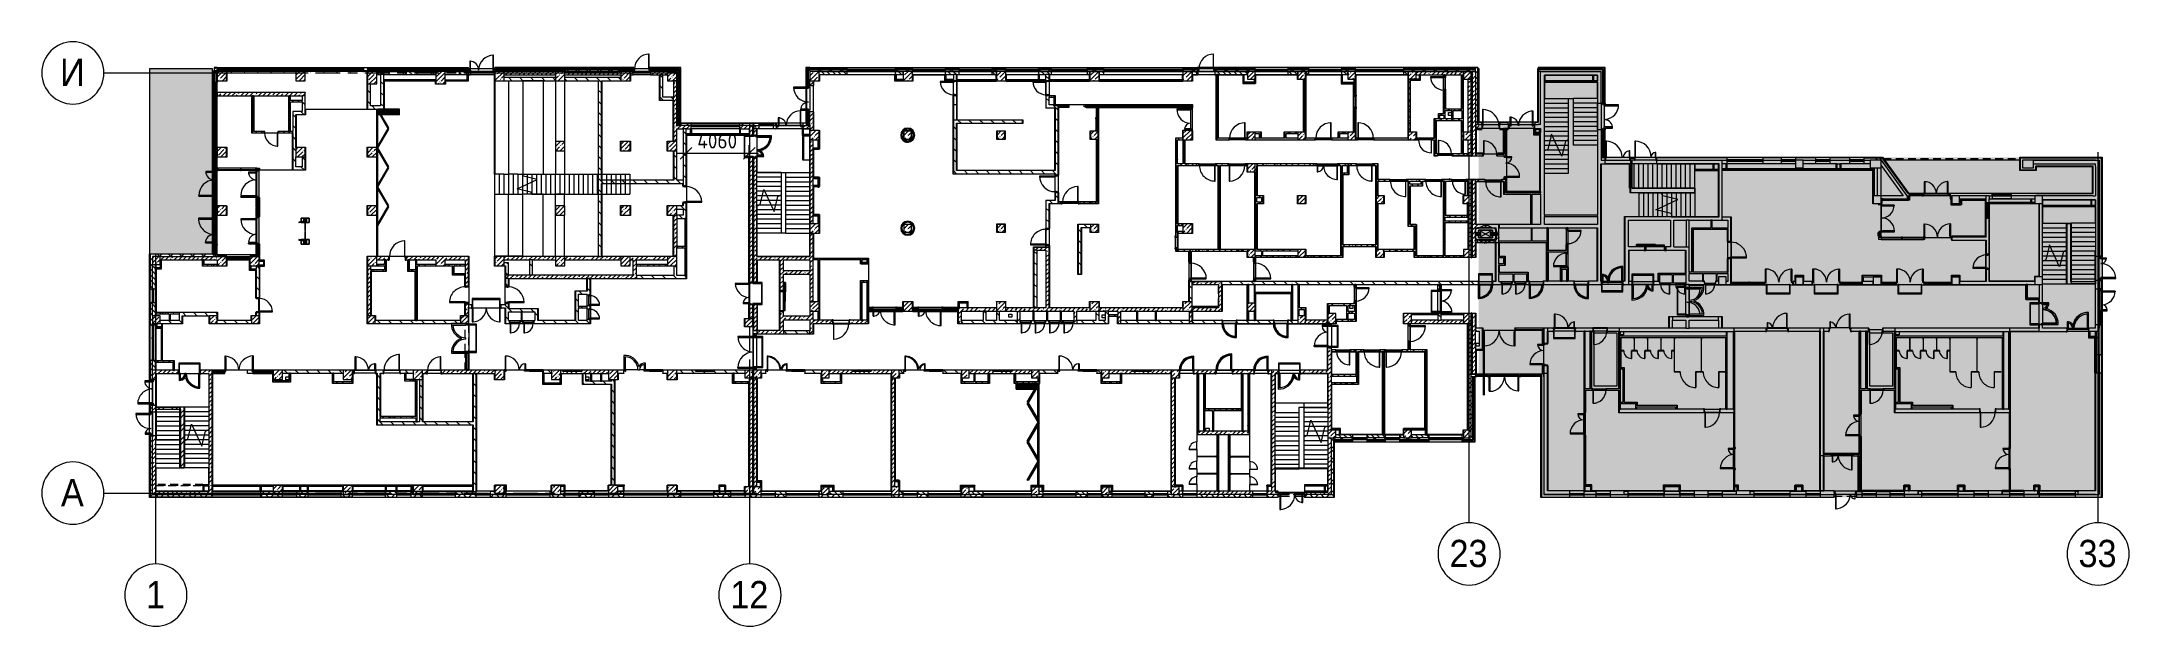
# Model space of a CAD drawing. Header units: millimetres. Extents: x 81459 to 274965, y -8553 to 29000.
# Drawn here: x 140530 to 274769, y -8553 to 29000 of the extents above; entities that cross this region are included whole.
import ezdxf

# ---------------------------------------------------------------- set-up
doc = ezdxf.new("R2010")
doc.units = ezdxf.units.MM
doc.linetypes.add('200_ШТРИХ__ш1_п0_6_', pattern=[800, 500, -300])
doc.linetypes.add('Осевая', pattern=[3175, 635, -476.25, 1587.5, -476.25])
for name, color, linetype, lineweight in [('A-ANNO-DIMS', 7, 'Continuous', 9), ('A-ANNO-DIMS-500', 7, 'Continuous', 9), ('A-DETL', 7, 'Continuous', 5), ('A-DETL-2', 7, 'Continuous', 30), ('A-DETL-MBND-1', 7, '200_ШТРИХ__ш1_п0_6_', 9), ('A-DOOR-8', 7, 'Continuous', 5), ('A-GENM', 7, 'Continuous', 5), ('A-GLAZ-3', 7, 'Continuous', 5), ('A-GLAZ-CURT-2', 7, 'Continuous', 5), ('A-GLAZ-CWMG-2', 7, 'Continuous', 5), ('A-WALL', 7, 'Continuous', 9), ('A-WALL-4', 7, 'Continuous', 5), ('I-WALL-3', 7, 'Continuous', 5), ('M-EQPM', 7, 'Continuous', 5), ('S-COLS-1', 7, 'Continuous', 5), ('S-STRS-2', 7, 'Continuous', 5), ('S-STRS-MBND-1', 7, 'Continuous', 5), ('Оси', 7, 'Continuous', 9), ('Оси-1', 7, 'Continuous', 20), ('Оси-2', 7, 'Осевая', 9)]:
    doc.layers.add(name, color=color, linetype=linetype, lineweight=lineweight)
for name, color, linetype, lineweight, true_color in [('A-DETL-1', 7, 'Continuous', 5, 0x737373), ('A-DETL-GENF-2', 7, 'Continuous', 5, 0xaaaaaa), ('A-DETL-GENF-3', 7, 'Continuous', 5, 0xe2e2e2), ('A-DETL-GENF-4', 7, 'Continuous', 5, 0xb7b7b7), ('A-DOOR-4', 7, 'Continuous', 5, 0xb7b7b7), ('A-DOOR-5', 7, 'Continuous', 5, 0x737373), ('A-DOOR-6', 7, 'Continuous', 5, 0xe2e2e2), ('A-DOOR-7', 7, 'Continuous', 5, 0xaaaaaa), ('A-DOOR-FRAM-3', 7, 'Continuous', 5, 0xb7b7b7), ('A-DOOR-FRAM-4', 7, 'Continuous', 5, 0xe2e2e2), ('A-DOOR-FRAM-5', 7, 'Continuous', 5, 0xaaaaaa), ('A-FLOR-1', 7, 'Continuous', 5, 0xb7b7b7), ('A-FLOR-2', 7, 'Continuous', 5, 0xaaaaaa), ('A-GENM-1', 7, 'Continuous', 5, 0x737373), ('A-GENM-2', 7, 'Continuous', 5, 0xe2ddcd), ('A-GLAZ-2', 7, 'Continuous', 5, 0x737373), ('A-GLAZ-CURT-3', 7, 'Continuous', 5, 0x737373), ('A-GLAZ-CWMG-3', 7, 'Continuous', 5, 0x383e42), ('A-GLAZ-CWMG-4', 7, 'Continuous', 5, 0x737373), ('A-WALL-2', 7, 'Continuous', 5, 0x737373), ('A-WALL-3', 7, 'Continuous', 9, 0x737373), ('I-WALL-1', 7, 'Continuous', 5, 0xe7e7e7), ('I-WALL-2', 7, 'Continuous', 9, 0xe7e7e7), ('I-WALL-4', 7, 'Continuous', 5, 0x737373), ('I-WALL-5', 7, 'Continuous', 5, 0x787878), ('M-EQPM-1', 7, 'Continuous', 5, 0x737373), ('S-COLS-2', 7, 'Continuous', 5, 0x737373), ('S-STRS-3', 7, 'Continuous', 5, 0x737373), ('S-STRS-MBND-2', 7, 'Continuous', 5, 0x737373)]:
    doc.layers.add(name, color=color, linetype=linetype, lineweight=lineweight, true_color=true_color)
doc.layers.add('A-DETL-GENF-1', color=7, linetype='Continuous', lineweight=9, true_color=0xc0c0c0, transparency=0.4)
doc.styles.add('Arial_1', font='arial.ttf', dxfattribs={"width": 0.9, "height": 1750})
doc.styles.add('ISOCPEUR_1', font='isocpeur.ttf', dxfattribs={"width": 0.9, "height": 1000})
doc.dimstyles.new('ISO-2_0_0_9К_Средний_округл2', dxfattribs={"dimscale": 304.8, "dimtxt": 995.981176, "dimasz": 2.46063, "dimexe": 1.968504, "dimexo": 0, "dimgap": 0, "dimtad": 1, "dimdec": 0, "dimrnd": 10, "dimzin": 0, "dimdsep": 46, "dimtxsty": 'ISOCPEUR_1', "dimblk1": 'OBLIQUE', "dimblk2": 'OBLIQUE', "dimsah": 1, "dimcen": 0.09, "dimdle": 1.968504, "dimazin": 0, "dimtfac": 1, "dimtdec": 4, "dimtix": 1, "dimtmove": 0, "dimatfit": 3, "dimfxl": 1, "dimtvp": 1, "dimtolj": 1, "dimtzin": 0, "dimarcsym": 2})
pattern_1 = [(45, (147759.1, 0), (-285.1231, 285.1231), []), (45, (148044.2, 0), (-285.1231, 285.1231), [504.031, -100.806, 16.764, -84.042])]
pattern_2 = [(45, (147759.1, 0), (-353.5534, 353.5534), []), (135, (147759.1, 0), (-353.5534, -353.5534), [])]
pattern_3 = [(135, (147759.1, 0), (-377.1708, -377.1708), [533.4, -88.9, 17.78, -88.9]), (135, (147759.1, 376.94), (-377.1708, -377.1708), []), (50, (147759.1, 0), (637.6445, -55.7866), [66.675, -733.425]), (355, (147759.1, 0), (-123.3494, 668.699), [53.34, -586.74]), (100.451, (147812.23, -4.65), (514.299, 612.908), [56.665, -623.315]), (46.184, (147759.1, 177.8), (948.7764, -147.15), [100.012, -1100.137]), (96.636, (147838.2, 165.5), (830.909, 865.997), [84.998, -934.973]), (351.184, (147759.1, 177.8), (830.918, 865.988), [80.01, -880.11]), (21, (147848, 133.35), (530.6506, -357.9283), [66.675, -733.425]), (326, (147848, 133.35), (216.308, 644.6585), [53.34, -586.74]), (71.451, (147892.2, 103.5), (746.9596, 286.7243), [56.665, -623.315]), (37.5, (147759.1, 0), (10.81053, 295.9426), [16.764, -562.864, 16.764, -578.866, -588.962]), (37.5, (147759.1, 0), (10.81053, 295.9426), [-1175.258, 16.764, -572.198]), (7.5, (147759.1, 0), (233.8692, 350.6318), [16.764, -322.834, 16.764, -549.529, -224.472]), (7.5, (147759.1, 0), (233.8692, 350.6318), [-905.891, 16.764, -207.708]), (327.5, (147560.85, 0), (474.5678, -20.0513), [16.764, -205.486, 16.764, -676.656, -920.115]), (327.5, (147560.85, 0), (474.5678, -20.0513), [-915.67, 16.764, -903.351]), (317.5, (147471.95, 0), (518.4522, 88.9934), [16.764, -272.161, 16.764, -443.738, -653.415]), (317.5, (147471.95, 0), (518.4522, 88.9934), [-749.427, 16.764, -636.651])]
pattern_4 = [(135, (147759.1, 0), (-353.5534, -353.5534), [])]
pattern_5 = [(135, (147759.1, 0), (-176.7767, -176.7767), [])]
pattern_6 = [(135, (1826.41, 114.685), (-14.14214, -14.14214), []), (225, (1826.41, 114.685), (14.14214, -14.14214), [])]
pattern_7 = [(45, (-296.384, 114.685), (-14.1421, 14.1421), []), (135, (-296.384, 114.685), (-14.1421, -14.1421), [])]
pattern_8 = [(135, (1751.41, 114.685), (-14.14214, -14.14214), []), (225, (1751.41, 114.685), (14.14214, -14.14214), [])]
pattern_9 = [(45, (-371.384, 114.685), (-14.1421, 14.1421), []), (135, (-371.384, 114.685), (-14.1421, -14.1421), [])]
pattern_10 = [(135, (1826.41, 164.685), (-14.14214, -14.14214), []), (225, (1826.41, 164.685), (14.14214, -14.14214), [])]
pattern_11 = [(45, (-296.384, 164.685), (-14.1421, 14.1421), []), (135, (-296.384, 164.685), (-14.1421, -14.1421), [])]
pattern_12 = [(45, (147759.1, 0), (-176.7767, 176.7767), [])]
pattern_13 = [(135, (1601.41, 114.685), (-14.14214, -14.14214), []), (225, (1601.41, 114.685), (14.14214, -14.14214), [])]
pattern_14 = [(45, (-521.384, 114.685), (-14.1421, 14.1421), []), (135, (-521.384, 114.685), (-14.1421, -14.1421), [])]
pattern_15 = [(135, (1751.41, 164.685), (-14.14214, -14.14214), []), (225, (1751.41, 164.685), (14.14214, -14.14214), [])]
pattern_16 = [(45, (-371.384, 164.685), (-14.1421, 14.1421), []), (135, (-371.384, 164.685), (-14.1421, -14.1421), [])]
pattern_17 = [(45, (147759.1, 0), (-427.684, 427.684), []), (45, (148044.2, 0), (-427.684, 427.684), [])]
pattern_18 = [(135, (1751.41, 174.685), (-14.14214, -14.14214), []), (225, (1751.41, 174.685), (14.14214, -14.14214), [])]
pattern_19 = [(45, (-371.384, 174.685), (-14.1421, 14.1421), []), (135, (-371.384, 174.685), (-14.1421, -14.1421), [])]
pattern_20 = [(135, (1826.41, 174.685), (-14.14214, -14.14214), []), (225, (1826.41, 174.685), (14.14214, -14.14214), [])]
pattern_21 = [(45, (-296.384, 174.685), (-14.1421, 14.1421), []), (135, (-296.384, 174.685), (-14.1421, -14.1421), [])]
pattern_22 = [(135, (1951.41, 164.685), (-14.14214, -14.14214), []), (225, (1951.41, 164.685), (14.14214, -14.14214), [])]
pattern_23 = [(45, (-171.384, 164.685), (-14.1421, 14.1421), []), (135, (-171.384, 164.685), (-14.1421, -14.1421), [])]
pattern_24 = [(45, (147759.1, 0), (-530.33, 530.33), []), (135, (147759.1, 0), (-530.33, -530.33), [])]

msp = doc.modelspace()

# ---------------------------------------------------------------- texts
at = {"layer": 'Оси', "char_height": 1750, "attachment_point": 1, "style": 'Arial_1'}
for s, insert, width in [('\\fArial|b0|i0|c204|p34|;\\W.9;И', (141708, 27905.2), 1948.101), ('\\fArial|b0|i0|c204|p34|;\\W.9;А', (141766.5, 905.2), 1803.797), ('23', (231056, -3003), 3030.379), ('33', (271506, -3003), 3030.379), ('\\fArial|b0|i0|c204|p34|;\\W.9;1', (147231.5, -5649.6), 1515.189), ('12', (184806, -5649.6), 3030.379)]:
    msp.add_mtext(s, dxfattribs=dict(at, insert=insert, width=width))

# ---------------------------------------------------------------- blocks, each defined once
blk = doc.blocks.new('BSC_Колонна _Прямоугольная - 600х600-23286269-1_7_3_птичка')
at = {"layer": 'S-COLS-1'}
h = blk.add_hatch(dxfattribs=at)
h.set_pattern_fill('FP_34', color=256, style=0, pattern_type=2)
h.set_pattern_definition([(45, (-29509.74, -7600), (-285.123, 285.123), []), (45, (-29224.6, -7600), (-285.123, 285.123), [504.031, -100.806, 16.764, -84.042])])
h.paths.add_polyline_path([(300, -300), (300, 300), (-300, 300), (-300, -300), (119, -300)])
for p, q in [((300, 300), (-300, 300)), ((-300, 300), (-300, -300)), ((300, -300), (300, 300)), ((-300, -300), (300, -300))]:
    blk.add_line(p, q, dxfattribs=at)
blk = doc.blocks.new('BSC_Колонна _Прямоугольная - 500х500-23286270-1_7_3_птичка')
at = {"layer": 'S-COLS-1'}
h = blk.add_hatch(dxfattribs=at)
h.set_pattern_fill('FP_35', color=256, style=0, pattern_type=2)
h.set_pattern_definition([(45, (-38790, -7650), (-285.123, 285.123), []), (45, (-38504.88, -7650), (-285.123, 285.123), [504.031, -100.806, 16.764, -84.042])])
h.paths.add_polyline_path([(-250, -250), (250, -250), (250, 250), (-250, 250), (-250, -105)])
for p, q in [((250, 250), (-250, 250)), ((-250, 250), (-250, -250)), ((250, -250), (250, 250)), ((-250, -250), (250, -250))]:
    blk.add_line(p, q, dxfattribs=at)
blk = doc.blocks.new('BSC_Колонна _Прямоугольная - 500х500-V13-1_7_3_птичка')
at = {"layer": 'S-COLS-1'}
h = blk.add_hatch(dxfattribs=at)
h.set_pattern_fill('FP_36', color=256, style=0, pattern_type=2)
h.set_pattern_definition([(45, (-43160, -7650), (-285.123, 285.123), []), (45, (-42874.88, -7650), (-285.123, 285.123), [504.031, -100.806, 16.764, -84.042])])
h.paths.add_polyline_path([(250, -250), (250, 250), (-250, 250), (-250, -250)])
for p, q in [((250, 250), (-250, 250)), ((-250, 250), (-250, -250)), ((250, -250), (250, 250)), ((-250, -250), (250, -250))]:
    blk.add_line(p, q, dxfattribs=at)
blk = doc.blocks.new('BSC_Колонна _Прямоугольная - 500х500-V14-1_7_3_птичка')
at = {"layer": 'S-COLS-1'}
h = blk.add_hatch(dxfattribs=at)
h.set_pattern_fill('FP_37', color=256, style=0, pattern_type=2)
h.set_pattern_definition([(45, (-47660, -7650), (-285.123, 285.123), []), (45, (-47374.88, -7650), (-285.123, 285.123), [504.031, -100.806, 16.764, -84.042])])
h.paths.add_polyline_path([(-250, -250), (250, -250), (250, 250), (-250, 250), (-250, -105)])
for p, q in [((250, 250), (-250, 250)), ((-250, 250), (-250, -250)), ((250, -250), (250, 250)), ((-250, -250), (250, -250))]:
    blk.add_line(p, q, dxfattribs=at)
blk = doc.blocks.new('BSC_Колонна _Прямоугольная - 500х500-V15-1_7_3_птичка')
at = {"layer": 'S-COLS-1'}
h = blk.add_hatch(dxfattribs=at)
h.set_pattern_fill('FP_38', color=256, style=0, pattern_type=2)
h.set_pattern_definition([(45, (-52160, -7650), (-285.123, 285.123), []), (45, (-51874.88, -7650), (-285.123, 285.123), [504.031, -100.806, 16.764, -84.042])])
h.paths.add_polyline_path([(250, -250), (250, 250), (-250, 250), (-250, -250)])
for p, q in [((250, 250), (-250, 250)), ((-250, 250), (-250, -250)), ((250, -250), (250, 250)), ((-250, -250), (250, -250))]:
    blk.add_line(p, q, dxfattribs=at)
blk = doc.blocks.new('BSC_Колонна _Прямоугольная - 500х500-V16-1_7_3_птичка')
at = {"layer": 'S-COLS-1'}
h = blk.add_hatch(dxfattribs=at)
h.set_pattern_fill('FP_39', color=256, style=0, pattern_type=2)
h.set_pattern_definition([(45, (-61160, -7650), (-285.1231, 285.1231), []), (45, (-60874.88, -7650), (-285.123, 285.123), [504.031, -100.806, 16.764, -84.042])])
h.paths.add_polyline_path([(250, -250), (250, 250), (-250, 250), (-250, -250)])
for p, q in [((250, 250), (-250, 250)), ((-250, 250), (-250, -250)), ((250, -250), (250, 250)), ((-250, -250), (250, -250))]:
    blk.add_line(p, q, dxfattribs=at)
blk = doc.blocks.new('BSC_Колонна _Прямоугольная - 600х600-V17-1_7_3_птичка')
at = {"layer": 'S-COLS-1'}
h = blk.add_hatch(dxfattribs=at)
h.set_pattern_fill('FP_40', color=256, style=0, pattern_type=2)
h.set_pattern_definition([(45, (-25860, -200), (-285.123, 285.123), []), (45, (-25574.88, -200), (-285.123, 285.123), [504.031, -100.806, 16.764, -84.042])])
h.paths.add_polyline_path([(300, -300), (300, 300), (-300, 300), (-300, -300), (42, -300)])
for p, q in [((300, 300), (-300, 300)), ((-300, 300), (-300, -300)), ((300, -300), (300, 300)), ((-300, -300), (300, -300))]:
    blk.add_line(p, q, dxfattribs=at)
blk = doc.blocks.new('BSC_Колонна _Прямоугольная - 600х600-V18-1_7_3_птичка')
at = {"layer": 'S-COLS-1'}
h = blk.add_hatch(dxfattribs=at)
h.set_pattern_fill('FP_41', color=256, style=0, pattern_type=2)
h.set_pattern_definition([(45, (-29509.74, -200), (-285.123, 285.123), []), (45, (-29224.6, -200), (-285.123, 285.123), [504.031, -100.806, 16.764, -84.042])])
h.paths.add_polyline_path([(110, -300), (300, -300), (300, 300), (-300, 300), (-300, -300)])
for p, q in [((300, 300), (-300, 300)), ((-300, 300), (-300, -300)), ((300, -300), (300, 300)), ((-300, -300), (300, -300))]:
    blk.add_line(p, q, dxfattribs=at)
blk = doc.blocks.new('BSC_Колонна _Прямоугольная - 500х500-V19-1_7_3_птичка')
at = {"layer": 'S-COLS-1'}
h = blk.add_hatch(dxfattribs=at)
h.set_pattern_fill('FP_42', color=256, style=0, pattern_type=2)
h.set_pattern_definition([(45, (-38790, -150), (-285.123, 285.123), []), (45, (-38504.88, -150), (-285.123, 285.123), [504.031, -100.806, 16.764, -84.042])])
h.paths.add_polyline_path([(124, -250), (250, -250), (250, 250), (-250, 250), (-250, -250), (-30, -250)])
for p, q in [((250, 250), (-250, 250)), ((-250, 250), (-250, -250)), ((250, -250), (250, 250)), ((-250, -250), (250, -250))]:
    blk.add_line(p, q, dxfattribs=at)
blk = doc.blocks.new('BSC_Колонна _Прямоугольная - 500х500-V20-1_7_3_птичка')
at = {"layer": 'S-COLS-1'}
h = blk.add_hatch(dxfattribs=at)
h.set_pattern_fill('FP_43', color=256, style=0, pattern_type=2)
h.set_pattern_definition([(45, (-43160, -150), (-285.123, 285.123), []), (45, (-42874.88, -150), (-285.123, 285.123), [504.031, -100.806, 16.764, -84.042])])
h.paths.add_polyline_path([(250, -250), (250, 250), (-250, 250), (-250, -250)])
for p, q in [((250, 250), (-250, 250)), ((-250, 250), (-250, -250)), ((250, -250), (250, 250)), ((-250, -250), (250, -250))]:
    blk.add_line(p, q, dxfattribs=at)
blk = doc.blocks.new('BSC_Колонна _Прямоугольная - 500х500-V21-1_7_3_птичка')
at = {"layer": 'S-COLS-1'}
h = blk.add_hatch(dxfattribs=at)
h.set_pattern_fill('FP_44', color=256, style=0, pattern_type=2)
h.set_pattern_definition([(45, (-47660, -150), (-285.123, 285.123), []), (45, (-47374.88, -150), (-285.123, 285.123), [504.031, -100.806, 16.764, -84.042])])
h.paths.add_polyline_path([(250, -250), (250, 250), (-250, 250), (-250, -250)])
for p, q in [((250, 250), (-250, 250)), ((-250, 250), (-250, -250)), ((250, -250), (250, 250)), ((-250, -250), (250, -250))]:
    blk.add_line(p, q, dxfattribs=at)
blk = doc.blocks.new('BSC_Колонна _Прямоугольная - 500х500-V22-1_7_3_птичка')
at = {"layer": 'S-COLS-1'}
h = blk.add_hatch(dxfattribs=at)
h.set_pattern_fill('FP_45', color=256, style=0, pattern_type=2)
h.set_pattern_definition([(45, (-52160, -150), (-285.123, 285.123), []), (45, (-51874.88, -150), (-285.123, 285.123), [504.031, -100.806, 16.764, -84.042])])
h.paths.add_polyline_path([(-250, -250), (250, -250), (250, 250), (-250, 250), (-250, -245)])
for p, q in [((250, 250), (-250, 250)), ((-250, 250), (-250, -250)), ((250, -250), (250, 250)), ((-250, -250), (250, -250))]:
    blk.add_line(p, q, dxfattribs=at)
blk = doc.blocks.new('BSC_Колонна _Прямоугольная - 500х500-V23-1_7_3_птичка')
at = {"layer": 'S-COLS-1'}
h = blk.add_hatch(dxfattribs=at)
h.set_pattern_fill('FP_46', color=256, style=0, pattern_type=2)
h.set_pattern_definition([(45, (-61160, -150), (-285.123, 285.123), []), (45, (-60874.88, -150), (-285.123, 285.123), [504.031, -100.806, 16.764, -84.042])])
h.paths.add_polyline_path([(62, -250), (250, -250), (250, 250), (-250, 250), (-250, -250)])
for p, q in [((250, 250), (-250, 250)), ((-250, 250), (-250, -250)), ((250, -250), (250, 250)), ((-250, -250), (250, -250))]:
    blk.add_line(p, q, dxfattribs=at)
blk = doc.blocks.new('BSC_Колонна _Прямоугольная - 500х500-V24-1_7_3_птичка')
at = {"layer": 'S-COLS-1'}
h = blk.add_hatch(dxfattribs=at)
h.set_pattern_fill('FP_47', color=256, style=0, pattern_type=2)
h.set_pattern_definition([(45, (-65660, -150), (-285.1231, 285.1231), []), (45, (-65374.88, -150), (-285.1231, 285.1231), [504.031, -100.806, 16.764, -84.042])])
h.paths.add_polyline_path([(209, -250), (250, -250), (250, 250), (-250, 250), (-250, -250)])
for p, q in [((250, 250), (-250, 250)), ((-250, 250), (-250, -250)), ((250, -250), (250, 250)), ((-250, -250), (250, -250))]:
    blk.add_line(p, q, dxfattribs=at)
blk = doc.blocks.new('BSC_Колонна _Прямоугольная - 500х500-V25-1_7_3_птичка')
at = {"layer": 'S-COLS-1'}
h = blk.add_hatch(dxfattribs=at)
h.set_pattern_fill('FP_48', color=256, style=0, pattern_type=2)
h.set_pattern_definition([(45, (-75730, -3800), (-285.1231, 285.1231), []), (45, (-75444.88, -3800), (-285.1231, 285.1231), [504.031, -100.806, 16.764, -84.042])])
h.paths.add_polyline_path([(120, -250), (250, -250), (250, 250), (-250, 250), (-250, -250), (-30, -250)])
for p, q in [((250, 250), (-250, 250)), ((-250, 250), (-250, -250)), ((250, -250), (250, 250)), ((-250, -250), (250, -250))]:
    blk.add_line(p, q, dxfattribs=at)
blk = doc.blocks.new('BSC_Колонна _Прямоугольная - 500х500-V26-1_7_3_птичка')
at = {"layer": 'S-COLS-1'}
h = blk.add_hatch(dxfattribs=at)
h.set_pattern_fill('FP_49', color=256, style=0, pattern_type=2)
h.set_pattern_definition([(45, (-80600, -3800), (-285.1231, 285.1231), []), (45, (-80314.88, -3800), (-285.1231, 285.1231), [504.031, -100.806, 16.764, -84.042])])
h.paths.add_polyline_path([(250, -250), (250, 250), (-250, 250), (-250, -250), (141, -250)])
for p, q in [((250, 250), (-250, 250)), ((-250, 250), (-250, -250)), ((250, -250), (250, 250)), ((-250, -250), (250, -250))]:
    blk.add_line(p, q, dxfattribs=at)
blk = doc.blocks.new('BSC_Колонна _Прямоугольная - 500х500-V27-1_7_3_птичка')
at = {"layer": 'S-COLS-1'}
h = blk.add_hatch(dxfattribs=at)
h.set_pattern_fill('FP_50', color=256, style=0, pattern_type=2)
h.set_pattern_definition([(45, (-65660, -7650), (-285.1231, 285.1231), []), (45, (-65374.88, -7650), (-285.1231, 285.1231), [504.031, -100.806, 16.764, -84.042])])
h.paths.add_polyline_path([(-30, -250), (250, -250), (250, 22), (220, 22), (220, 30), (250, 30), (250, 250), (-250, 250), (-250, -250)])
for p, q in [((220, 250), (-250, 250)), ((-250, 250), (-250, -250)), ((250, -250), (250, 22)), ((-250, -250), (250, -250))]:
    blk.add_line(p, q, dxfattribs=at)
blk = doc.blocks.new('BSC_Колонна _Прямоугольная - 600х600-23205240-1_7_3_птичка')
at = {"layer": 'S-COLS-1'}
h = blk.add_hatch(dxfattribs=at)
h.set_pattern_fill('FP_51', color=256, style=0, pattern_type=2)
h.set_pattern_definition([(45, (-66460, -12000), (-285.1231, 285.1231), []), (45, (-66174.88, -12000), (-285.1231, 285.1231), [504.031, -100.806, 16.764, -84.042])])
h.paths.add_polyline_path([(-300, -300), (300, -300), (300, 300), (-300, 300), (-300, -100)])
for p, q in [((300, 300), (-300, 300)), ((-300, 300), (-300, -300)), ((300, -300), (300, 300)), ((-300, -300), (300, -300))]:
    blk.add_line(p, q, dxfattribs=at)
blk = doc.blocks.new('BSC_Колонна _Прямоугольная - 600х800-24078684-1_7_3_птичка')
at = {"layer": 'S-COLS-1'}
h = blk.add_hatch(dxfattribs=at)
h.set_pattern_fill('FP_52', color=256, style=0, pattern_type=2)
h.set_pattern_definition([(45, (-14010, -26700), (-285.123, 285.123), []), (45, (-13724.88, -26700), (-285.123, 285.123), [504.031, -100.806, 16.764, -84.042])])
h.paths.add_polyline_path([(-300, -400), (300, -400), (300, 400), (-300, 400), (-300, 200)])
for p, q in [((300, 400), (-300, 400)), ((-300, 400), (-300, -400)), ((300, -400), (300, 400)), ((-300, -400), (300, -400))]:
    blk.add_line(p, q, dxfattribs=at)
blk = doc.blocks.new('BSC_Колонна _Прямоугольная - 600х600-V28-1_7_3_птичка')
at = {"layer": 'S-COLS-1'}
h = blk.add_hatch(dxfattribs=at)
h.set_pattern_fill('FP_54', color=256, style=0, pattern_type=2)
h.set_pattern_definition([(45, (-14010, -14900), (-285.123, 285.123), []), (45, (-13724.88, -14900), (-285.123, 285.123), [504.031, -100.806, 16.764, -84.042])])
h.paths.add_polyline_path([(220, -300), (300, -300), (300, 300), (-300, 300), (-300, -300), (-80, -300)])
for p, q in [((300, 300), (-300, 300)), ((-300, 300), (-300, -300)), ((300, -300), (300, 300)), ((-300, -300), (300, -300))]:
    blk.add_line(p, q, dxfattribs=at)
blk = doc.blocks.new('BSC_Колонна _Прямоугольная - 600х600-23295697-1_7_3_птичка')
at = {"layer": 'S-COLS-1'}
h = blk.add_hatch(dxfattribs=at)
h.set_pattern_fill('FP_55', color=256, style=0, pattern_type=2)
h.set_pattern_definition([(45, (-14010, -18150), (-285.123, 285.123), []), (45, (-13724.88, -18150), (-285.123, 285.123), [504.031, -100.806, 16.764, -84.042])])
h.paths.add_polyline_path([(-300, -300), (300, -300), (300, 300), (-300, 300), (-300, 281)])
for p, q in [((300, 300), (-300, 300)), ((-300, 300), (-300, -300)), ((300, -300), (300, 300)), ((-300, -300), (300, -300))]:
    blk.add_line(p, q, dxfattribs=at)
blk = doc.blocks.new('BSC_Колонна _Прямоугольная - 600х600-V29-1_7_3_птичка')
at = {"layer": 'S-COLS-1'}
h = blk.add_hatch(dxfattribs=at)
h.set_pattern_fill('FP_56', color=256, style=0, pattern_type=2)
h.set_pattern_definition([(45, (-14010, -21900), (-285.123, 285.123), []), (45, (-13724.88, -21900), (-285.123, 285.123), [504.031, -100.806, 16.764, -84.042])])
h.paths.add_polyline_path([(-300, -300), (300, -300), (300, 300), (-300, 300), (-300, -108)])
for p, q in [((300, 300), (-300, 300)), ((-300, 300), (-300, -300)), ((300, -300), (300, 300)), ((-300, -300), (300, -300))]:
    blk.add_line(p, q, dxfattribs=at)
blk = doc.blocks.new('BSC_Колонна _Прямоугольная - 600х600-V30-1_7_3_птичка')
at = {"layer": 'S-COLS-1'}
h = blk.add_hatch(dxfattribs=at)
h.set_pattern_fill('FP_57', color=256, style=0, pattern_type=2)
h.set_pattern_definition([(45, (-25860, -7600), (-285.123, 285.123), []), (45, (-25574.88, -7600), (-285.123, 285.123), [504.031, -100.806, 16.764, -84.042])])
h.paths.add_polyline_path([(-111, -300), (300, -300), (300, 300), (-300, 300), (-300, -300)])
for p, q in [((300, 300), (-300, 300)), ((-300, 300), (-300, -300)), ((300, -300), (300, 300)), ((-300, -300), (300, -300))]:
    blk.add_line(p, q, dxfattribs=at)
blk = doc.blocks.new('BSC_Колонна _Прямоугольная - 600х600-V31-1_7_3_птичка')
at = {"layer": 'S-COLS-1'}
h = blk.add_hatch(dxfattribs=at)
h.set_pattern_fill('FP_58', color=256, style=0, pattern_type=2)
h.set_pattern_definition([(45, (-26110, -26800), (-285.123, 285.123), []), (45, (-25824.88, -26800), (-285.123, 285.123), [504.031, -100.806, 16.764, -84.042])])
h.paths.add_polyline_path([(300, -300), (300, 300), (-300, 300), (-300, -300), (-208, -300)])
for p, q in [((300, 300), (-300, 300)), ((-300, 300), (-300, -300)), ((300, -300), (300, 300)), ((-300, -300), (300, -300))]:
    blk.add_line(p, q, dxfattribs=at)
blk = doc.blocks.new('BSC_Колонна _Прямоугольная - 600х600-V32-1_7_3_птичка')
at = {"layer": 'S-COLS-1'}
h = blk.add_hatch(dxfattribs=at)
h.set_pattern_fill('FP_59', color=256, style=0, pattern_type=2)
h.set_pattern_definition([(45, (-26110, -14900), (-285.123, 285.123), []), (45, (-25824.88, -14900), (-285.123, 285.123), [504.031, -100.806, 16.764, -84.042])])
h.paths.add_polyline_path([(-300, -300), (300, -300), (300, 300), (-300, 300), (-300, -97)])
for p, q in [((300, 300), (-300, 300)), ((-300, 300), (-300, -300)), ((300, -300), (300, 300)), ((-300, -300), (300, -300))]:
    blk.add_line(p, q, dxfattribs=at)
blk = doc.blocks.new('BSC_Колонна _Прямоугольная - 600х600-V33-1_7_3_птичка')
at = {"layer": 'S-COLS-1'}
h = blk.add_hatch(dxfattribs=at)
h.set_pattern_fill('FP_60', color=256, style=0, pattern_type=2)
h.set_pattern_definition([(45, (-66460, -17000), (-285.1231, 285.1231), []), (45, (-66174.88, -17000), (-285.1231, 285.1231), [504.031, -100.806, 16.764, -84.042])])
h.paths.add_polyline_path([(288, -300), (300, -300), (300, 300), (-300, 300), (-300, -300)])
for p, q in [((300, 300), (-300, 300)), ((-300, 300), (-300, -300)), ((300, -300), (300, 300)), ((-300, -300), (300, -300))]:
    blk.add_line(p, q, dxfattribs=at)
blk = doc.blocks.new('BSC_Колонна _Прямоугольная - 500х500-23287078-1_7_3_птичка')
at = {"layer": 'S-COLS-1'}
h = blk.add_hatch(dxfattribs=at)
h.set_pattern_fill('FP_61', color=256, style=0, pattern_type=2)
h.set_pattern_definition([(45, (-84450, -22950), (-285.1231, 285.1231), []), (45, (-84164.88, -22950), (-285.1231, 285.1231), [504.031, -100.806, 16.764, -84.042])])
h.paths.add_polyline_path([(8, -250), (250, -250), (250, 250), (-250, 250), (-250, -250)])
for p, q in [((250, 250), (-250, 250)), ((-250, 250), (-250, -250)), ((250, -250), (250, 250)), ((-250, -250), (250, -250))]:
    blk.add_line(p, q, dxfattribs=at)
blk = doc.blocks.new('110_Дверь_СКБ_1Ст_Внутренняя1 - Д-8 950x2100h_охрана-31784688-1_7_3_птичка')
at = {"layer": 'A-DOOR-4'}
for p, q in [((437.5, 950), (397.5, 950)), ((397.5, 950), (397.5, 100)), ((397.5, 100), (437.5, 100)), ((437.5, 100), (437.5, 950))]:
    blk.add_line(p, q, dxfattribs=at)
blk.add_arc((437.5, 100), 850, 90, 180, dxfattribs=at)
at = {"layer": 'A-DOOR-FRAM-3'}
for p, q in [((-422.5, 108), (-492.5, 108)), ((-492.5, 108), (-492.5, 100)), ((-492.5, 100), (-422.5, 100)), ((-437.5, 100), (-462.5, 100)), ((-462.5, 100), (-462.5, -100)), ((-412.5, 100), (-437.5, 100)), ((-437.5, 100), (-437.5, 20)), ((-437.5, -100), (-437.5, 100)), ((-422.5, 100), (-437.5, 100)), ((-437.5, 100), (-437.5, 99)), ((-437.5, 99), (-422.5, 99)), ((-437.5, 20), (-402.5, 20)), ((-422.5, 20), (-437.5, 20)), ((-437.5, 20), (-437.5, -100)), ((-422.5, 100), (-422.5, 108)), ((-422.5, 99), (-422.5, 100)), ((-422.5, -100), (-422.5, 20)), ((-412.5, 60), (-412.5, 100)), ((-402.5, 60), (-412.5, 60)), ((-402.5, 20), (-402.5, 60)), ((437.5, 60), (427.5, 60)), ((427.5, 60), (427.5, 20)), ((427.5, 20), (462.5, 20)), ((437.5, 100), (437.5, 60)), ((462.5, 100), (437.5, 100)), ((517.5, 108), (447.5, 108)), ((447.5, 108), (447.5, 100)), ((462.5, 100), (447.5, 100)), ((447.5, 100), (447.5, 99)), ((447.5, 100), (517.5, 100)), ((447.5, 99), (462.5, 99)), ((462.5, 20), (447.5, 20)), ((447.5, 20), (447.5, -100)), ((462.5, 20), (462.5, 100)), ((487.5, 100), (462.5, 100)), ((462.5, 100), (462.5, -100)), ((462.5, 99), (462.5, 100)), ((462.5, -100), (462.5, 20)), ((487.5, -100), (487.5, 100)), ((517.5, 100), (517.5, 108)), ((-422.5, -100), (-492.5, -100)), ((-492.5, -100), (-492.5, -108)), ((-492.5, -108), (-422.5, -108)), ((-462.5, -100), (-437.5, -100)), ((-437.5, -100), (-422.5, -100)), ((-422.5, -108), (-422.5, -100)), ((447.5, -100), (462.5, -100)), ((517.5, -100), (447.5, -100)), ((447.5, -100), (447.5, -108)), ((447.5, -108), (517.5, -108)), ((462.5, -100), (487.5, -100)), ((517.5, -108), (517.5, -100))]:
    blk.add_line(p, q, dxfattribs=at)
blk = doc.blocks.new('110_Дверь_СКБ_1Ст_Внутренняя1 - Д-8 950x2100h_охрана-32224770-1_7_3_птичка')
at = {"layer": 'A-DOOR-4'}
for p, q in [((437, 890), (397, 890)), ((397, 890), (397, 40)), ((397, 40), (437, 40)), ((437, 40), (437, 890))]:
    blk.add_line(p, q, dxfattribs=at)
blk.add_arc((437, 40), 850, 90, 180, dxfattribs=at)
at = {"layer": 'A-DOOR-FRAM-3'}
for p, q in [((-423, 48), (-493, 48)), ((-493, 48), (-493, 40)), ((-493, 40), (-423, 40)), ((-438, 40), (-463, 40)), ((-463, 40), (-463, -40)), ((-413, 40), (-438, 40)), ((-438, 40), (-438, -40)), ((-438, -40), (-438, 40)), ((-423, 40), (-438, 40)), ((-438, 40), (-438, 39)), ((-438, 39), (-423, 39)), ((-423, 40), (-423, 48)), ((-423, 39), (-423, 40)), ((-413, 0), (-413, 40)), ((-403, 0), (-413, 0)), ((-403, -40), (-403, 0)), ((437, 0), (427, 0)), ((427, 0), (427, -40)), ((437, 40), (437, 0)), ((462, 40), (437, 40)), ((517, 48), (447, 48)), ((447, 48), (447, 40)), ((462, 40), (447, 40)), ((447, 40), (447, 39)), ((447, 40), (517, 40)), ((447, 39), (462, 39)), ((462, -40), (462, 40)), ((487, 40), (462, 40)), ((462, 40), (462, -40)), ((462, 39), (462, 40)), ((487, -40), (487, 40)), ((517, 40), (517, 48)), ((-423, -40), (-493, -40)), ((-493, -40), (-493, -48)), ((-493, -48), (-423, -48)), ((-463, -40), (-438, -40)), ((-423, -39), (-438, -39)), ((-438, -39), (-438, -40)), ((-438, -40), (-403, -40)), ((-438, -40), (-423, -40)), ((-423, -40), (-423, -39)), ((-423, -48), (-423, -40)), ((427, -40), (462, -40)), ((462, -39), (447, -39)), ((447, -39), (447, -40)), ((447, -40), (462, -40)), ((517, -40), (447, -40)), ((447, -40), (447, -48)), ((447, -48), (517, -48)), ((462, -40), (462, -39)), ((462, -40), (487, -40)), ((517, -48), (517, -40))]:
    blk.add_line(p, q, dxfattribs=at)
blk = doc.blocks.new('110_Дверь_СКБ_1Ст_Внутренняя1 - Д-7а_л__950x2100h_Туалет-32220591-1_7_3_птичка')
at = {"layer": 'A-DOOR-4'}
for p, q in [((487.5, 1060), (447.5, 1060)), ((447.5, 1060), (447.5, 110)), ((447.5, 110), (487.5, 110)), ((487.5, 110), (487.5, 1060))]:
    blk.add_line(p, q, dxfattribs=at)
blk.add_arc((487.5, 110), 950, 90, 180, dxfattribs=at)
at = {"layer": 'A-DOOR-FRAM-3'}
for p, q in [((-472.5, 118), (-542.5, 118)), ((-542.5, 118), (-542.5, 110)), ((-542.5, 110), (-472.5, 110)), ((-487.5, 110), (-512.5, 110)), ((-512.5, 110), (-512.5, -110)), ((-462.5, 110), (-487.5, 110)), ((-487.5, 110), (-487.5, 30)), ((-487.5, -110), (-487.5, 110)), ((-472.5, 110), (-487.5, 110)), ((-487.5, 110), (-487.5, 109)), ((-487.5, 109), (-472.5, 109)), ((-487.5, 30), (-452.5, 30)), ((-472.5, 30), (-487.5, 30)), ((-487.5, 30), (-487.5, -110)), ((-472.5, 110), (-472.5, 118)), ((-472.5, 109), (-472.5, 110)), ((-472.5, -110), (-472.5, 30)), ((-462.5, 70), (-462.5, 110)), ((-452.5, 70), (-462.5, 70)), ((-452.5, 30), (-452.5, 70)), ((487.5, 70), (477.5, 70)), ((477.5, 68.4), (477.5, 30)), ((477.5, 30), (512.5, 30)), ((487.5, 110), (487.5, 70)), ((512.5, 110), (487.5, 110)), ((567.5, 118), (497.5, 118)), ((497.5, 118), (497.5, 110)), ((512.5, 110), (497.5, 110)), ((497.5, 110), (497.5, 109)), ((497.5, 110), (567.5, 110)), ((497.5, 109), (512.5, 109)), ((512.5, 30), (497.5, 30)), ((497.5, 30), (497.5, -110)), ((512.5, 30), (512.5, 110)), ((537.5, 110), (512.5, 110)), ((512.5, 110), (512.5, -110)), ((512.5, 109), (512.5, 110)), ((512.5, -110), (512.5, 30)), ((537.5, -110), (537.5, 110)), ((567.5, 110), (567.5, 118)), ((-472.5, -110), (-542.5, -110)), ((-542.5, -110), (-542.5, -118)), ((-542.5, -118), (-472.5, -118)), ((-512.5, -110), (-487.5, -110)), ((-487.5, -110), (-472.5, -110)), ((-472.5, -118), (-472.5, -110)), ((497.5, -110), (512.5, -110)), ((567.5, -110), (497.5, -110)), ((497.5, -110), (497.5, -118)), ((497.5, -118), (567.5, -118)), ((512.5, -110), (537.5, -110)), ((567.5, -118), (567.5, -110))]:
    blk.add_line(p, q, dxfattribs=at)
blk = doc.blocks.new('110_Дверь_СКБ_2Ст - Д-2а_л_ Из коридора на лестницу-32216062-1_7_3_птичка')
at = {"layer": 'A-DOOR-4'}
for p, q in [((-637.5, 500), (-637.5, 100)), ((-587.5, 500), (-637.5, 500)), ((-637.5, 100), (-587.5, 100)), ((-587.5, 100), (-587.5, 500)), ((662.5, 1000), (612.5, 1000)), ((612.5, 1000), (612.5, 100)), ((612.5, 100), (662.5, 100)), ((662.5, 100), (662.5, 1000))]:
    blk.add_line(p, q, dxfattribs=at)
for centre, radius, start, end in [((-637.5, 100), 400, 360, 90), ((662.5, 100), 900, 90, 180)]:
    blk.add_arc(centre, radius, start, end, dxfattribs=at)
at = {"layer": 'A-DOOR-FRAM-3'}
for p, q in [((-672.5, 108), (-742.5, 108)), ((-742.5, 108), (-742.5, 100)), ((-742.5, 100), (-672.5, 100)), ((-637.5, 100), (-687.5, 100)), ((-687.5, 100), (-687.5, 20)), ((-687.5, 20), (-627.5, 20)), ((-672.5, 20), (-687.5, 20)), ((-687.5, 20), (-687.5, -100)), ((-672.5, 100), (-672.5, 108)), ((-672.5, -100), (-672.5, 20)), ((-637.5, 50), (-637.5, 100)), ((-627.5, 50), (-637.5, 50)), ((-627.5, 20), (-627.5, 50)), ((662.5, 50), (652.5, 50)), ((652.5, 50), (652.5, 20)), ((652.5, 20), (712.5, 20)), ((662.5, 100), (662.5, 50)), ((712.5, 100), (662.5, 100)), ((767.5, 108), (697.5, 108)), ((697.5, 108), (697.5, 100)), ((697.5, 100), (767.5, 100)), ((712.5, 20), (697.5, 20)), ((697.5, 20), (697.5, -100)), ((712.5, 20), (712.5, 100)), ((712.5, -100), (712.5, 20)), ((767.5, 100), (767.5, 108)), ((-672.5, -100), (-742.5, -100)), ((-742.5, -100), (-742.5, -108)), ((-742.5, -108), (-672.5, -108)), ((-687.5, -100), (-672.5, -100)), ((-672.5, -108), (-672.5, -100)), ((697.5, -100), (712.5, -100)), ((767.5, -100), (697.5, -100)), ((697.5, -100), (697.5, -108)), ((697.5, -108), (767.5, -108)), ((767.5, -108), (767.5, -100))]:
    blk.add_line(p, q, dxfattribs=at)
blk = doc.blocks.new('110_Дверь_СКБ_2Ст - Д-5_п_ Из игровой в коридор-32215844-1_7_3_птичка')
at = {"layer": 'A-DOOR-4'}
for p, q in [((-638, 940), (-638, 40)), ((-588, 940), (-638, 940)), ((-638, 40), (-588, 40)), ((-588, 40), (-588, 940)), ((662, 440), (612, 440)), ((612, 440), (612, 40)), ((612, 40), (662, 40)), ((662, 40), (662, 440))]:
    blk.add_line(p, q, dxfattribs=at)
for centre, radius, start, end in [((-638, 40), 900, 0, 90), ((662, 40), 400, 90, 180)]:
    blk.add_arc(centre, radius, start, end, dxfattribs=at)
at = {"layer": 'A-DOOR-FRAM-3'}
for p, q in [((-672, 48), (-742, 48)), ((-742, 48), (-742, 40)), ((-742, 40), (-672, 40)), ((-638, 40), (-688, 40)), ((-688, 40), (-688, -40)), ((-672, 40), (-672, 48)), ((-638, -10), (-638, 40)), ((662, 40), (662, -10)), ((712, 40), (662, 40)), ((768, 48), (698, 48)), ((698, 48), (698, 40)), ((698, 40), (768, 40)), ((712, -40), (712, 40)), ((768, 40), (768, 48)), ((-672, -40), (-742, -40)), ((-742, -40), (-742, -48)), ((-742, -48), (-672, -48)), ((-688, -40), (-628, -40)), ((-672, -39), (-688, -39)), ((-688, -39), (-688, -40)), ((-688, -40), (-672, -40)), ((-672, -40), (-672, -39)), ((-672, -48), (-672, -40)), ((-628, -10), (-638, -10)), ((-628, -40), (-628, -10)), ((662, -10), (652, -10)), ((652, -10), (652, -40)), ((652, -40), (712, -40)), ((712, -39), (698, -39)), ((698, -39), (698, -40)), ((698, -40), (712, -40)), ((768, -40), (698, -40)), ((698, -40), (698, -48)), ((698, -48), (768, -48)), ((712, -40), (712, -39)), ((768, -48), (768, -40))]:
    blk.add_line(p, q, dxfattribs=at)
blk = doc.blocks.new('110_Дверь_СКБ_2Ст - Д-6_л__ ДОО_Дв_1450x2100h_Дверь из раздевальной в коридор-25835678-1_7_3_птичка')
at = {"layer": 'A-DOOR-4'}
for p, q in [((-637.5, 450), (-637.5, 100)), ((-587.5, 450), (-637.5, 450)), ((-637.5, 100), (-587.5, 100)), ((-587.5, 100), (-587.5, 450)), ((662.5, 1050), (612.5, 1050)), ((612.5, 1050), (612.5, 100)), ((612.5, 100), (662.5, 100)), ((662.5, 100), (662.5, 1050))]:
    blk.add_line(p, q, dxfattribs=at)
for centre, radius, start, end in [((-637.5, 100), 350, 360, 90), ((662.5, 100), 950, 90, 180)]:
    blk.add_arc(centre, radius, start, end, dxfattribs=at)
at = {"layer": 'A-DOOR-FRAM-3'}
for p, q in [((-672.5, 108), (-742.5, 108)), ((-742.5, 108), (-742.5, 100)), ((-742.5, 100), (-672.5, 100)), ((-687.5, 100), (-712.5, 100)), ((-712.5, 100), (-712.5, -100)), ((-637.5, 100), (-687.5, 100)), ((-687.5, 100), (-687.5, 20)), ((-687.5, -100), (-687.5, 100)), ((-687.5, 20), (-627.5, 20)), ((-672.5, 20), (-687.5, 20)), ((-687.5, 20), (-687.5, -100)), ((-672.5, 100), (-672.5, 108)), ((-672.5, -100), (-672.5, 20)), ((-637.5, 50), (-637.5, 100)), ((-627.5, 50), (-637.5, 50)), ((-627.5, 20), (-627.5, 50)), ((662.5, 50), (652.5, 50)), ((652.5, 50), (652.5, 20)), ((652.5, 20), (712.5, 20)), ((662.5, 100), (662.5, 50)), ((712.5, 100), (662.5, 100)), ((767.5, 108), (697.5, 108)), ((697.5, 108), (697.5, 100)), ((697.5, 100), (767.5, 100)), ((712.5, 20), (697.5, 20)), ((697.5, 20), (697.5, -100)), ((712.5, 20), (712.5, 100)), ((737.5, 100), (712.5, 100)), ((712.5, 100), (712.5, -100)), ((712.5, -100), (712.5, 20)), ((737.5, -100), (737.5, 100)), ((767.5, 100), (767.5, 108)), ((-672.5, -100), (-742.5, -100)), ((-742.5, -100), (-742.5, -108)), ((-742.5, -108), (-672.5, -108)), ((-712.5, -100), (-687.5, -100)), ((-687.5, -100), (-672.5, -100)), ((-672.5, -108), (-672.5, -100)), ((697.5, -100), (712.5, -100)), ((767.5, -100), (697.5, -100)), ((697.5, -100), (697.5, -108)), ((697.5, -108), (767.5, -108)), ((712.5, -100), (737.5, -100)), ((767.5, -108), (767.5, -100))]:
    blk.add_line(p, q, dxfattribs=at)
blk = doc.blocks.new('110_Дверь_СКБ_2Ст - Д-5_п_ Из игровой в коридор-32679362-1_7_3_птичка')
at = {"layer": 'A-DOOR-4'}
for p, q in [((-637.5, 510), (-637.5, 110)), ((-587.5, 510), (-637.5, 510)), ((-637.5, 110), (-587.5, 110)), ((-587.5, 110), (-587.5, 510)), ((662.5, 1010), (612.5, 1010)), ((612.5, 1010), (612.5, 110)), ((612.5, 110), (662.5, 110)), ((662.5, 110), (662.5, 1010))]:
    blk.add_line(p, q, dxfattribs=at)
for centre, radius, start, end in [((-637.5, 110), 400, 360, 90), ((662.5, 110), 900, 90, 180)]:
    blk.add_arc(centre, radius, start, end, dxfattribs=at)
at = {"layer": 'A-DOOR-FRAM-3'}
for p, q in [((-672.5, 118), (-742.5, 118)), ((-742.5, 118), (-742.5, 110)), ((-742.5, 110), (-672.5, 110)), ((-637.5, 110), (-687.5, 110)), ((-687.5, 110), (-687.5, 30)), ((-687.5, 30), (-627.5, 30)), ((-672.5, 30), (-687.5, 30)), ((-687.5, 30), (-687.5, -110)), ((-672.5, 110), (-672.5, 118)), ((-672.5, -110), (-672.5, 30)), ((-637.5, 60), (-637.5, 110)), ((-627.5, 60), (-637.5, 60)), ((-627.5, 30), (-627.5, 60)), ((662.5, 60), (652.5, 60)), ((652.5, 60), (652.5, 30)), ((652.5, 30), (712.5, 30)), ((662.5, 110), (662.5, 60)), ((712.5, 110), (662.5, 110)), ((767.5, 118), (697.5, 118)), ((697.5, 118), (697.5, 110)), ((697.5, 110), (767.5, 110)), ((712.5, 30), (697.5, 30)), ((697.5, 30), (697.5, -110)), ((712.5, 30), (712.5, 110)), ((712.5, -110), (712.5, 30)), ((767.5, 110), (767.5, 118)), ((-672.5, -110), (-742.5, -110)), ((-742.5, -110), (-742.5, -118)), ((-742.5, -118), (-672.5, -118)), ((-687.5, -110), (-672.5, -110)), ((-672.5, -118), (-672.5, -110)), ((697.5, -110), (712.5, -110)), ((767.5, -110), (697.5, -110)), ((697.5, -110), (697.5, -118)), ((697.5, -118), (767.5, -118)), ((767.5, -118), (767.5, -110))]:
    blk.add_line(p, q, dxfattribs=at)
blk = doc.blocks.new('131_Сантехническая перегородка 7 - СП-1-30858579-1_7_3_птичка')
at = {"layer": 'A-GENM-1'}
for p, q in [((2166, 8), (-4, 8)), ((-4, 8), (-4, -8)), ((2166, -8), (2166, 8)), ((-4, -8), (2166, -8))]:
    blk.add_line(p, q, dxfattribs=at)
at = {"layer": 'A-GENM-1', "flags": 128}
for points in [[(71, 8), (71, 9), (71, 9), (70, 9), (70, 10), (70, 10), (69, 11), (69, 11), (68, 12), (68, 12), (67, 12), (67, 13), (66, 13), (66, 13), (65, 14), (65, 14), (64, 14), (64, 14), (63, 14), (62, 15), (62, 15), (61, 15), (61, 15), (60, 15), (59, 15), (59, 15), (58, 15), (58, 15), (57, 15), (56, 15), (56, 15), (55, 15), (55, 15), (54, 14), (54, 14), (53, 14), (52, 14), (52, 13), (51, 13), (51, 13), (50, 13), (50, 12), (49, 12), (49, 11), (48, 11), (48, 11), (48, 10), (47, 10), (47, 9), (46, 9), (46, 8), (46, 8)], [(46, -8), (46, -9), (47, -9), (47, -9), (47, -10), (48, -10), (48, -11), (49, -11), (49, -12), (50, -12), (50, -12), (51, -13), (51, -13), (52, -13), (52, -14), (53, -14), (53, -14), (54, -14), (54, -14), (55, -15), (56, -15), (56, -15), (57, -15), (57, -15), (58, -15), (59, -15), (59, -15), (60, -15), (60, -15), (61, -15), (62, -15), (62, -15), (63, -15), (63, -14), (64, -14), (64, -14), (65, -14), (66, -13), (66, -13), (67, -13), (67, -13), (68, -12), (68, -12), (69, -11), (69, -11), (69, -11), (70, -10), (70, -10), (71, -9), (71, -9), (71, -8), (71, -8)]]:
    blk.add_lwpolyline(points, dxfattribs=at)
at = {"layer": 'A-GENM-1'}
for radius, start, end in [(24.6, 19.91127, 160.08873), (17.6, 45, 135), (17.6, 45, 135), (15.1, 45, 135), (24.6, 199.91127, 340.08873), (17.6, 225, 315), (17.6, 225, 315), (15.1, 225, 315)]:
    blk.add_arc((59, 0), radius, start, end, dxfattribs=at)
blk = doc.blocks.new('131_Сантехническая перегородка 6 - СП-1-30839354-1_7_3_птичка')
at = {"layer": 'A-GENM-1'}
for p, q in [((800, 8), (0, 8)), ((0, 8), (0, -8)), ((800, -8), (800, 8)), ((0, -8), (800, -8))]:
    blk.add_line(p, q, dxfattribs=at)
at = {"layer": 'A-GENM-1', "flags": 128}
for points in [[(71, 8), (71, 9), (71, 9), (70, 9), (70, 10), (70, 10), (69, 11), (69, 11), (68, 12), (68, 12), (67, 12), (67, 13), (66, 13), (66, 13), (65, 14), (65, 14), (64, 14), (64, 14), (63, 14), (62, 15), (62, 15), (61, 15), (61, 15), (60, 15), (59, 15), (59, 15), (58, 15), (58, 15), (57, 15), (56, 15), (56, 15), (55, 15), (55, 15), (54, 14), (54, 14), (53, 14), (52, 14), (52, 13), (51, 13), (51, 13), (50, 13), (50, 12), (49, 12), (49, 11), (48, 11), (48, 11), (48, 10), (47, 10), (47, 9), (46, 9), (46, 8), (46, 8)], [(46, -8), (46, -9), (47, -9), (47, -9), (47, -10), (48, -10), (48, -11), (49, -11), (49, -12), (50, -12), (50, -12), (51, -13), (51, -13), (52, -13), (52, -14), (53, -14), (53, -14), (54, -14), (54, -14), (55, -15), (56, -15), (56, -15), (57, -15), (57, -15), (58, -15), (59, -15), (59, -15), (60, -15), (60, -15), (61, -15), (62, -15), (62, -15), (63, -15), (63, -14), (64, -14), (64, -14), (65, -14), (66, -13), (66, -13), (67, -13), (67, -13), (68, -12), (68, -12), (69, -11), (69, -11), (69, -11), (70, -10), (70, -10), (71, -9), (71, -9), (71, -8), (71, -8)]]:
    blk.add_lwpolyline(points, dxfattribs=at)
at = {"layer": 'A-GENM-1'}
for radius, start, end in [(24.6, 19.91127, 160.08873), (17.6, 45, 135), (17.6, 45, 135), (15.1, 45, 135), (24.6, 199.91127, 340.08873), (17.6, 225, 315), (17.6, 225, 315), (15.1, 225, 315)]:
    blk.add_arc((59, 0), radius, start, end, dxfattribs=at)
blk = doc.blocks.new('131_Сантехническая перегородка_Дверь МГН - СД-1-30883454-1_7_3_птичка')
at = {"layer": 'A-DOOR-5'}
for p, q in [((10, 1008), (26, 1008)), ((10, 8), (10, 1008)), ((10, 8), (26, 8)), ((26, 8), (26, 1008))]:
    blk.add_line(p, q, dxfattribs=at)
blk.add_arc((10, 8), 1000, 360, 90, dxfattribs=at)
at = {"layer": 'A-GENM-1'}
for p, q in [((10, 8), (-370, 8)), ((-370, 8), (-370, -8)), ((10, -8), (10, 8)), ((1390, 8), (1010, 8)), ((1010, 8), (1010, -8)), ((1390, -8), (1390, 8)), ((-370, -8), (10, -8)), ((1010, -8), (1390, -8))]:
    blk.add_line(p, q, dxfattribs=at)
blk = doc.blocks.new('120_Окно_СКБ_1Ст - 120_Окно_СКБ_1Ст 900х2500_h_ с форточкой-22876038-1_7_3_птичка')
at = {"layer": 'A-GLAZ-2'}
for p, q in [((-450, -127), (-450, -57)), ((-450, -57), (-380, -57)), ((450, -57), (-450, -57)), ((-380, -127), (-450, -127)), ((-450, -127), (-400, -127)), ((-380, -127), (-400, -127)), ((-400, -127), (-400, -137)), ((-400, -137), (400, -137)), ((400, -137), (-400, -137)), ((-380, -57), (-380, -127)), ((380, -87), (-380, -87)), ((-380, -87), (-380, -127)), ((-330, -137), (-330, -87)), ((-330, -107), (330, -107)), ((330, -117), (-330, -117)), ((330, -137), (330, -87)), ((380, -127), (380, -57)), ((380, -57), (450, -57)), ((380, -127), (380, -87)), ((450, -127), (380, -127)), ((400, -127), (380, -127)), ((400, -127), (450, -127)), ((400, -137), (400, -127)), ((450, -57), (450, -127))]:
    blk.add_line(p, q, dxfattribs=at)
blk = doc.blocks.new('120_Окно_СКБ_2Ст_Фрамуга сверху - 120_Окно_СКБ_2Ст_2300х2500_h_ ДОО-19727959-1_7_3_птичка')
at = {"layer": 'A-GLAZ-2'}
for p, q in [((-1150, -127), (-1150, -57)), ((-1150, -57), (-1080, -57)), ((1150, -57), (-1150, -57)), ((-1080, -127), (-1150, -127)), ((-1150, -127), (-1100, -127)), ((-1080, -127), (-1100, -127)), ((-1100, -127), (-1100, -137)), ((-1100, -137), (540, -137)), ((540, -137), (-1100, -137)), ((-1080, -57), (-1080, -127)), ((-1080, -57), (1080, -57)), ((520, -87), (-1080, -87)), ((-1080, -87), (-1080, -127)), ((-1030, -137), (-1030, -87)), ((-1030, -107), (470, -107)), ((470, -117), (-1030, -117)), ((470, -137), (470, -87)), ((520, -127), (520, -57)), ((520, -57), (590, -57)), ((520, -127), (520, -87)), ((590, -127), (520, -127)), ((540, -127), (520, -127)), ((540, -127), (570, -127)), ((540, -127), (570, -127)), ((540, -137), (540, -127)), ((590, -127), (570, -127)), ((570, -127), (570, -137)), ((570, -137), (1100, -137)), ((1100, -137), (570, -137)), ((590, -57), (590, -127)), ((1080, -87), (590, -87)), ((590, -87), (590, -127)), ((640, -137), (640, -87)), ((640, -107), (1030, -107)), ((1030, -117), (640, -117)), ((1030, -137), (1030, -87)), ((1080, -127), (1080, -57)), ((1080, -57), (1150, -57)), ((1080, -127), (1080, -87)), ((1150, -127), (1080, -127)), ((1100, -127), (1080, -127)), ((1100, -127), (1150, -127)), ((1100, -137), (1100, -127)), ((1150, -57), (1150, -127))]:
    blk.add_line(p, q, dxfattribs=at)
blk = doc.blocks.new('120_Окно_СКБ_1Ст - 120_Окно_СКБ_1Ст 900х2500_h_ с форточкой-V34-1_7_3_птичка')
at = {"layer": 'A-GLAZ-2'}
for p, q in [((-450, -127), (-450, -57)), ((-450, -57), (-380, -57)), ((450, -57), (-450, -57)), ((-380, -127), (-450, -127)), ((-450, -127), (-400, -127)), ((-380, -127), (-400, -127)), ((-400, -127), (-400, -137)), ((-400, -137), (400, -137)), ((400, -137), (-400, -137)), ((-380, -57), (-380, -127)), ((380, -87), (-380, -87)), ((-380, -87), (-380, -127)), ((-330, -137), (-330, -87)), ((-330, -107), (330, -107)), ((330, -117), (-330, -117)), ((330, -137), (330, -87)), ((380, -127), (380, -57)), ((380, -57), (450, -57)), ((380, -127), (380, -87)), ((450, -127), (380, -127)), ((400, -127), (380, -127)), ((400, -127), (450, -127)), ((400, -137), (400, -127)), ((450, -57), (450, -127))]:
    blk.add_line(p, q, dxfattribs=at)
blk = doc.blocks.new('110_Дверь_СКБ_2Ст_Внутренняя - ДН-7д_л__ ДОО_Дв_1450x2100h_Загрузочная_ Помещение холодильных камер-21737406-1_7_3_птичка')
at = {"layer": 'A-DOOR-6'}
for points in [[(-662.5, 305), (-662.5, 600), (-742.5, 600), (-742.5, 305)], [(767.5, 305), (767.5, 990), (687.5, 990), (687.5, 305)]]:
    blk.add_hatch(color=256, dxfattribs=at).paths.add_polyline_path(points)
at = {"layer": 'A-DOOR-4'}
for p, q in [((-777.5, 123), (-847.5, 123)), ((-847.5, 123), (-847.5, 115)), ((-847.5, 115), (-792.5, 115)), ((-792.5, 115), (-792.5, 40)), ((-792.5, 40), (-777.5, 40)), ((-777.5, 40), (-777.5, 123)), ((-742.5, 305), (-742.5, 40)), ((-742.5, 40), (-662.5, 40)), ((-662.5, 40), (-662.5, 305)), ((687.5, 305), (687.5, 40)), ((687.5, 40), (767.5, 40)), ((767.5, 40), (767.5, 305)), ((872.5, 123), (802.5, 123)), ((802.5, 123), (802.5, 40)), ((802.5, 40), (817.5, 40)), ((817.5, 40), (817.5, 115)), ((817.5, 115), (872.5, 115)), ((872.5, 115), (872.5, 123)), ((-847.5, -115), (-847.5, -123)), ((-792.5, -115), (-847.5, -115)), ((-847.5, -123), (-777.5, -123)), ((-777.5, -40), (-792.5, -40)), ((-792.5, -40), (-792.5, -115)), ((-777.5, -123), (-777.5, -40)), ((817.5, -40), (802.5, -40)), ((802.5, -40), (802.5, -123)), ((802.5, -123), (872.5, -123)), ((817.5, -115), (817.5, -40)), ((872.5, -115), (817.5, -115)), ((872.5, -123), (872.5, -115))]:
    blk.add_line(p, q, dxfattribs=at)
for centre, radius, start, end in [((-742.5, 40), 560, 0, 28.778661), ((767.5, 40), 950, 163.74814, 180)]:
    blk.add_arc(centre, radius, start, end, dxfattribs=at)
at = {"layer": 'A-DOOR-7'}
for p, q in [((-742.5, 600), (-742.5, 305)), ((-662.5, 600), (-742.5, 600)), ((-662.5, 305), (-662.5, 600)), ((767.5, 990), (687.5, 990)), ((687.5, 990), (687.5, 305)), ((767.5, 305), (767.5, 990))]:
    blk.add_line(p, q, dxfattribs=at)
for centre, radius, start, end in [((-742.5, 40), 560, 28.778661, 90), ((767.5, 40), 950, 90, 163.74814)]:
    blk.add_arc(centre, radius, start, end, dxfattribs=at)
at = {"layer": 'A-DOOR-FRAM-3'}
for p, q in [((-792.5, 115), (-837.5, 115)), ((-837.5, 115), (-837.5, -115)), ((-792.5, -115), (-792.5, 115)), ((862.5, 115), (817.5, 115)), ((817.5, 115), (817.5, -115)), ((862.5, -115), (862.5, 115)), ((-837.5, -115), (-792.5, -115)), ((817.5, -115), (862.5, -115))]:
    blk.add_line(p, q, dxfattribs=at)
blk = doc.blocks.new('110_Дверь_СКБ_1Ст_Внутренняя1 - Д-11а _огнестойкость EI 15_-32666892-1_7_3_птичка')
at = {"layer": 'A-DOOR-4'}
for p, q in [((-487.5, 1050), (-487.5, 50)), ((-447.5, 1050), (-487.5, 1050)), ((-487.5, 50), (-447.5, 50)), ((-447.5, 50), (-447.5, 1050))]:
    blk.add_line(p, q, dxfattribs=at)
blk.add_arc((-487.5, 50), 1000, 360, 90, dxfattribs=at)
at = {"layer": 'A-DOOR-FRAM-3'}
for p, q in [((-497.5, 58), (-567.5, 58)), ((-567.5, 58), (-567.5, 50)), ((-567.5, 50), (-497.5, 50)), ((-512.5, 50), (-537.5, 50)), ((-537.5, 50), (-537.5, -50)), ((-487.5, 50), (-512.5, 50)), ((-512.5, 50), (-512.5, -30)), ((-512.5, -50), (-512.5, 50)), ((-497.5, 50), (-512.5, 50)), ((-512.5, 50), (-512.5, 49)), ((-512.5, 49), (-497.5, 49)), ((-497.5, 50), (-497.5, 58)), ((-497.5, 49), (-497.5, 50)), ((-487.5, 10), (-487.5, 50)), ((-477.5, 10), (-487.5, 10)), ((-477.5, -30), (-477.5, 10)), ((512.5, 10), (502.5, 10)), ((502.5, 10), (502.5, -30)), ((512.5, 50), (512.5, 10)), ((537.5, 50), (512.5, 50)), ((592.5, 58), (522.5, 58)), ((522.5, 58), (522.5, 50)), ((537.5, 50), (522.5, 50)), ((522.5, 50), (522.5, 49)), ((522.5, 50), (592.5, 50)), ((522.5, 49), (537.5, 49)), ((537.5, -30), (537.5, 50)), ((562.5, 50), (537.5, 50)), ((537.5, 50), (537.5, -50)), ((537.5, 49), (537.5, 50)), ((562.5, -50), (562.5, 50)), ((592.5, 50), (592.5, 58)), ((-497.5, -50), (-567.5, -50)), ((-567.5, -50), (-567.5, -58)), ((-567.5, -58), (-497.5, -58)), ((-537.5, -50), (-512.5, -50)), ((-512.5, -30), (-477.5, -30)), ((-497.5, -30), (-512.5, -30)), ((-512.5, -30), (-512.5, -50)), ((-512.5, -50), (-497.5, -50)), ((-497.5, -50), (-497.5, -30)), ((-497.5, -58), (-497.5, -50)), ((502.5, -30), (537.5, -30)), ((537.5, -30), (522.5, -30)), ((522.5, -30), (522.5, -50)), ((522.5, -50), (537.5, -50)), ((592.5, -50), (522.5, -50)), ((522.5, -50), (522.5, -58)), ((522.5, -58), (592.5, -58)), ((537.5, -50), (537.5, -30)), ((537.5, -50), (562.5, -50)), ((592.5, -58), (592.5, -50))]:
    blk.add_line(p, q, dxfattribs=at)
blk = doc.blocks.new('110_Дверь_СКБ_1Ст_Внутренняя1 - ДН-6д_ ДОО_Дв_1150x2100-24253098-1_7_3_птичка')
at = {"layer": 'A-DOOR-FRAM-4'}
blk.add_hatch(color=256, dxfattribs=at).paths.add_polyline_path([(-472.5, 305), (-472.5, 1090), (-512.5, 1090), (-512.5, 305)])
at = {"layer": 'A-DOOR-4'}
for p, q in [((-522.5, 123), (-592.5, 123)), ((-592.5, 123), (-592.5, 115)), ((-592.5, 115), (-537.5, 115)), ((-537.5, 115), (-537.5, 40)), ((-537.5, 40), (-522.5, 40)), ((-522.5, 40), (-522.5, 123)), ((-512.5, 305), (-512.5, 40)), ((-512.5, 40), (-472.5, 40)), ((-472.5, 40), (-472.5, 305)), ((617.5, 123), (547.5, 123)), ((547.5, 123), (547.5, 40)), ((547.5, 40), (562.5, 40)), ((562.5, 40), (562.5, 115)), ((562.5, 115), (617.5, 115)), ((617.5, 115), (617.5, 123)), ((-592.5, -115), (-592.5, -123)), ((-537.5, -115), (-592.5, -115)), ((-592.5, -123), (-522.5, -123)), ((-522.5, -40), (-537.5, -40)), ((-537.5, -40), (-537.5, -115)), ((-522.5, -123), (-522.5, -40)), ((562.5, -40), (547.5, -40)), ((547.5, -40), (547.5, -123)), ((547.5, -123), (617.5, -123)), ((562.5, -115), (562.5, -40)), ((617.5, -115), (562.5, -115)), ((617.5, -123), (617.5, -115))]:
    blk.add_line(p, q, dxfattribs=at)
blk.add_arc((-512.5, 40), 1050, 360, 14.626877, dxfattribs=at)
at = {"layer": 'A-DOOR-7'}
for p, q in [((-512.5, 1090), (-512.5, 305)), ((-472.5, 1090), (-512.5, 1090)), ((-472.5, 305), (-472.5, 1090))]:
    blk.add_line(p, q, dxfattribs=at)
blk.add_arc((-512.5, 40), 1050, 14.626877, 90, dxfattribs=at)
at = {"layer": 'A-DOOR-FRAM-3'}
for p, q in [((-537.5, 115), (-562.5, 115)), ((-562.5, 115), (-562.5, -115)), ((-537.5, -115), (-537.5, 115)), ((-512.5, 40), (-537.5, 40)), ((-537.5, 40), (-537.5, -40)), ((-512.5, 0), (-512.5, 40)), ((-502.5, 0), (-512.5, 0)), ((-502.5, -40), (-502.5, 0)), ((537.5, 0), (527.5, 0)), ((527.5, 0), (527.5, -40)), ((537.5, 40), (537.5, 0)), ((562.5, 40), (537.5, 40)), ((587.5, 115), (562.5, 115)), ((562.5, 115), (562.5, -115)), ((562.5, -40), (562.5, 40)), ((587.5, -115), (587.5, 115)), ((-562.5, -115), (-537.5, -115)), ((-537.5, -40), (-502.5, -40)), ((527.5, -40), (562.5, -40)), ((562.5, -115), (587.5, -115))]:
    blk.add_line(p, q, dxfattribs=at)
blk = doc.blocks.new('110_Дверь_СКБ_1Ст_Внутренняя1 - Д-8_п_ 950x2100h_охрана 2-32213875-1_7_3_птичка')
at = {"layer": 'A-DOOR-4'}
for p, q in [((-413, 900), (-413, 50)), ((-373, 900), (-413, 900)), ((-413, 50), (-373, 50)), ((-373, 50), (-373, 900))]:
    blk.add_line(p, q, dxfattribs=at)
blk.add_arc((-413, 50), 850, 360, 90, dxfattribs=at)
at = {"layer": 'A-DOOR-FRAM-3'}
for p, q in [((-423, 58), (-493, 58)), ((-493, 58), (-493, 50)), ((-493, 50), (-423, 50)), ((-438, 50), (-463, 50)), ((-463, 50), (-463, -50)), ((-413, 50), (-438, 50)), ((-438, 50), (-438, -30)), ((-438, -50), (-438, 50)), ((-423, 50), (-438, 50)), ((-438, 50), (-438, 49)), ((-438, 49), (-423, 49)), ((-423, 50), (-423, 58)), ((-423, 49), (-423, 50)), ((-413, 10), (-413, 50)), ((-403, 10), (-413, 10)), ((-403, -30), (-403, 10)), ((437, 10), (427, 10)), ((427, 10), (427, -30)), ((437, 50), (437, 10)), ((462, 50), (437, 50)), ((517, 58), (447, 58)), ((447, 58), (447, 50)), ((462, 50), (447, 50)), ((447, 50), (447, 49)), ((447, 50), (517, 50)), ((447, 49), (462, 49)), ((462, -30), (462, 50)), ((487, 50), (462, 50)), ((462, 50), (462, -50)), ((462, 49), (462, 50)), ((487, -50), (487, 50)), ((517, 50), (517, 58)), ((-423, -50), (-493, -50)), ((-493, -50), (-493, -58)), ((-493, -58), (-423, -58)), ((-463, -50), (-438, -50)), ((-438, -30), (-403, -30)), ((-423, -30), (-438, -30)), ((-438, -30), (-438, -50)), ((-438, -50), (-423, -50)), ((-423, -50), (-423, -30)), ((-423, -58), (-423, -50)), ((427, -30), (462, -30)), ((462, -30), (447, -30)), ((447, -30), (447, -50)), ((447, -50), (462, -50)), ((517, -50), (447, -50)), ((447, -50), (447, -58)), ((447, -58), (517, -58)), ((462, -50), (462, -30)), ((462, -50), (487, -50)), ((517, -58), (517, -50))]:
    blk.add_line(p, q, dxfattribs=at)
blk = doc.blocks.new('110_Дверь_СКБ_1Ст_Внутренняя1 - Д-9_ ДОО_Дв_950x2100h_Цеха_ ПУИ_ Помещение персонала_ Моечные_ Тамбур-18976848-1_7_3_птичка')
at = {"layer": 'A-DOOR-6'}
h = blk.add_hatch(color=256, dxfattribs=at)
h.paths.add_polyline_path([(517.5, 48), (447.5, 48), (462.5, 40), (517.5, 41.1)])
h.paths.add_polyline_path([(-437.5, 48), (-492.5, 48), (-492.5, 40), (-437.5, 40), (-422.5, 48)])
h = blk.add_hatch(color=256, dxfattribs=at)
h.paths.add_polyline_path([(437.5, 40), (437.5, 0), (427.5, 0), (427.5, -40), (462.5, -40), (462.5, 40), (447.5, 40)])
h.paths.add_polyline_path([(-422.5, 40), (-437.5, 40), (-437.5, -40), (-402.5, -40), (-402.5, 0), (-412.5, 0), (-412.5, 40)])
h = blk.add_hatch(color=256, dxfattribs=at)
h.paths.add_polyline_path([(462.5, -40), (447.5, -48), (517.5, -48), (512.3, -40), (487.5, -40)])
h.paths.add_polyline_path([(-437.5, -40), (-492.5, -40), (-492.5, -48), (-422.5, -48)])
at = {"layer": 'A-DOOR-7'}
h = blk.add_hatch(dxfattribs=at)
h.set_pattern_fill('FP_65', color=256, style=0, pattern_type=2)
h.set_pattern_definition(pattern_6)
h.paths.add_polyline_path([(462.5, 40), (462.5, -40), (487.5, -40), (487.5, 40)])
at = {"layer": 'A-DOOR-FRAM-4'}
blk.add_hatch(color=256, dxfattribs=at).paths.add_polyline_path([(-372.5, 890), (-412.5, 890), (-412.5, 40), (-372.5, 40), (-372.5, 704.6)])
at = {"layer": 'A-DOOR-FRAM-5'}
h = blk.add_hatch(dxfattribs=at)
h.set_pattern_fill('FP_66', color=256, style=0, pattern_type=2)
h.set_pattern_definition(pattern_7)
h.paths.add_polyline_path([(-462.5, 40), (-462.5, -40), (-437.5, -40), (-437.5, 40)])
at = {"layer": 'A-DOOR-7'}
for p, q in [((-422.5, 48), (-492.5, 48)), ((-492.5, 48), (-492.5, 40)), ((-492.5, 40), (-437.5, 40)), ((-437.5, 40), (-422.5, 40)), ((-422.5, 40), (-422.5, 48)), ((-412.5, 890), (-412.5, 40)), ((-372.5, 890), (-412.5, 890)), ((-412.5, 40), (-372.5, 40)), ((-372.5, 40), (-372.5, 890)), ((517.5, 48), (447.5, 48)), ((447.5, 48), (447.5, 40)), ((447.5, 40), (462.5, 40)), ((462.5, 40), (517.5, 40)), ((517.5, 40), (517.5, 48)), ((-492.5, -40), (-492.5, -48)), ((-437.5, -40), (-492.5, -40)), ((-492.5, -48), (-422.5, -48)), ((-422.5, -40), (-437.5, -40)), ((-422.5, -48), (-422.5, -40)), ((462.5, -40), (447.5, -40)), ((447.5, -40), (447.5, -48)), ((447.5, -48), (517.5, -48)), ((517.5, -40), (462.5, -40)), ((517.5, -48), (517.5, -40))]:
    blk.add_line(p, q, dxfattribs=at)
blk.add_arc((-412.5, 40), 850, 360, 90, dxfattribs=at)
at = {"layer": 'A-DOOR-FRAM-5'}
for p, q in [((-437.5, 40), (-462.5, 40)), ((-462.5, 40), (-462.5, -40)), ((-412.5, 40), (-437.5, 40)), ((-437.5, 40), (-437.5, -40)), ((-437.5, -40), (-437.5, 40)), ((-412.5, 0), (-412.5, 40)), ((-402.5, 0), (-412.5, 0)), ((-402.5, -40), (-402.5, 0)), ((437.5, 0), (427.5, 0)), ((427.5, 0), (427.5, -40)), ((437.5, 40), (437.5, 0)), ((462.5, 40), (437.5, 40)), ((462.5, -40), (462.5, 40)), ((487.5, 40), (462.5, 40)), ((462.5, 40), (462.5, -40)), ((487.5, -40), (487.5, 40)), ((-462.5, -40), (-437.5, -40)), ((-437.5, -40), (-402.5, -40)), ((427.5, -40), (462.5, -40)), ((462.5, -40), (487.5, -40))]:
    blk.add_line(p, q, dxfattribs=at)
blk = doc.blocks.new('110_Дверь_СКБ_1Ст_Внутренняя1 - Д-11п 1100x2100h_кладовые _все__ коридор _между помещениями блока столовой__ моечные _все_ 2-32102277-1_7_3_птичка')
at = {"layer": 'A-DOOR-6'}
h = blk.add_hatch(color=256, dxfattribs=at)
h.paths.add_polyline_path([(-477.5, -30), (-477.5, 10), (-487.5, 10), (-487.5, 50), (-512.5, 50), (-512.5, -30), (-487.5, -30)])
h.paths.add_polyline_path([(537.5, -30), (537.5, 50), (512.5, 50), (512.5, 10), (502.5, 10), (502.5, -30), (512.5, -30)])
at = {"layer": 'A-DOOR-7'}
h = blk.add_hatch(dxfattribs=at)
h.set_pattern_fill('FP_67', color=256, style=0, pattern_type=2)
h.set_pattern_definition(pattern_8)
h.paths.add_polyline_path([(537.5, -50), (562.5, -50), (562.5, 50), (537.5, 50)])
at = {"layer": 'A-DOOR-FRAM-4'}
for points in [[(-567.5, 50), (-497.5, 50), (-497.5, 58), (-567.5, 58)], [(-447.5, 50), (-447.5, 1050), (-487.5, 1050), (-487.5, 50)], [(562.5, 50), (592.5, 50), (592.5, 58), (522.5, 58), (522.5, 50), (542.6, 50)], [(-567.5, -58), (-497.5, -58), (-497.5, -50), (-567.5, -50)], [(-497.5, -50), (-497.5, -30), (-512.5, -30), (-512.5, -50)], [(537.5, -50), (537.5, -30), (522.5, -30), (522.5, -50)], [(560.5, -58), (592.5, -58), (592.5, -50), (522.5, -51.4), (522.5, -58)]]:
    blk.add_hatch(color=256, dxfattribs=at).paths.add_polyline_path(points)
at = {"layer": 'A-DOOR-FRAM-5'}
h = blk.add_hatch(dxfattribs=at)
h.set_pattern_fill('FP_68', color=256, style=0, pattern_type=2)
h.set_pattern_definition(pattern_9)
h.paths.add_polyline_path([(-537.5, -50), (-512.5, -50), (-512.5, 50), (-537.5, 50)])
at = {"layer": 'A-DOOR-7'}
for p, q in [((-487.5, 1050), (-487.5, 50)), ((-447.5, 1050), (-487.5, 1050)), ((-487.5, 50), (-447.5, 50)), ((-447.5, 50), (-447.5, 1050))]:
    blk.add_line(p, q, dxfattribs=at)
blk.add_arc((-487.5, 50), 1000, 360, 90, dxfattribs=at)
at = {"layer": 'A-DOOR-FRAM-5'}
for p, q in [((-497.5, 58), (-567.5, 58)), ((-567.5, 58), (-567.5, 50)), ((-567.5, 50), (-497.5, 50)), ((-512.5, 50), (-537.5, 50)), ((-537.5, 50), (-537.5, -50)), ((-487.5, 50), (-512.5, 50)), ((-512.5, 50), (-512.5, -30)), ((-512.5, -50), (-512.5, 50)), ((-497.5, 50), (-512.5, 50)), ((-512.5, 50), (-512.5, 49)), ((-512.5, 49), (-497.5, 49)), ((-497.5, 50), (-497.5, 58)), ((-497.5, 49), (-497.5, 50)), ((-487.5, 10), (-487.5, 50)), ((-477.5, 10), (-487.5, 10)), ((-477.5, -30), (-477.5, 10)), ((512.5, 10), (502.5, 10)), ((502.5, 10), (502.5, -30)), ((512.5, 50), (512.5, 10)), ((537.5, 50), (512.5, 50)), ((592.5, 58), (522.5, 58)), ((522.5, 58), (522.5, 50)), ((537.5, 50), (522.5, 50)), ((522.5, 50), (522.5, 49)), ((522.5, 50), (592.5, 50)), ((522.5, 49), (537.5, 49)), ((537.5, -30), (537.5, 50)), ((562.5, 50), (537.5, 50)), ((537.5, 50), (537.5, -50)), ((537.5, 49), (537.5, 50)), ((562.5, -50), (562.5, 50)), ((592.5, 50), (592.5, 58)), ((-497.5, -50), (-567.5, -50)), ((-567.5, -50), (-567.5, -58)), ((-567.5, -58), (-497.5, -58)), ((-537.5, -50), (-512.5, -50)), ((-512.5, -30), (-477.5, -30)), ((-497.5, -30), (-512.5, -30)), ((-512.5, -30), (-512.5, -50)), ((-512.5, -50), (-497.5, -50)), ((-497.5, -50), (-497.5, -30)), ((-497.5, -58), (-497.5, -50)), ((502.5, -30), (537.5, -30)), ((537.5, -30), (522.5, -30)), ((522.5, -30), (522.5, -50)), ((522.5, -50), (537.5, -50)), ((592.5, -50), (522.5, -50)), ((522.5, -50), (522.5, -58)), ((522.5, -58), (592.5, -58)), ((537.5, -50), (537.5, -30)), ((537.5, -50), (562.5, -50)), ((592.5, -58), (592.5, -50))]:
    blk.add_line(p, q, dxfattribs=at)
blk = doc.blocks.new('Системная панель - Стекло - 70мм-31693610-1_7_3_птичка')
at = {"layer": 'A-GLAZ-CURT-2'}
h = blk.add_hatch(dxfattribs=at)
h.set_pattern_fill('FP_69', color=256, style=0, pattern_type=2)
h.set_pattern_definition([(225, (66547.5, 24415), (1414.214, -1414.214), [1000, -3000]), (225, (67547.5, 24915), (1414.214, -1414.214), [3000, -1000]), (225, (65547.5, 25415), (1414.214, -1414.214), [1000, -3000])])
h.paths.add_polyline_path([(-284, 35), (-543, 35), (-543, -35), (543, -35), (543, 35), (-258, 35)])
for p, q in [((543, 35), (-543, 35)), ((-543, 35), (-543, -35)), ((543, -35), (543, 35)), ((-543, -35), (543, -35))]:
    blk.add_line(p, q, dxfattribs=at)
blk = doc.blocks.new('Прямоугольный импост - Импост структурный с накладкой - 160мм Темный-32302292-1_7_3_птичка')
at = {"layer": 'A-GLAZ-CWMG-2'}
for p, q in [((-50, 40), (-50, 140)), ((-50, 140), (0, 140)), ((-40, 40), (-50, 40)), ((-50, -17), (-50, 0)), ((-50, 0), (-40, 0)), ((-40, 0), (-40, 40)), ((-10, 40), (-10, 0)), ((0, 40), (-10, 40)), ((-10, 0), (0, 0)), ((0, 140), (0, 40)), ((0, 0), (0, -17)), ((0, -17), (-50, -17))]:
    blk.add_line(p, q, dxfattribs=at)
blk = doc.blocks.new('110_Дверь_СКБ_1Ст_Внутренняя1 - Д-11 1100x2100h_кладовые _все__ коридор _между помещениями блока столовой__ моечные _все_-32089444-1_7_3_птичка')
at = {"layer": 'A-DOOR-6'}
h = blk.add_hatch(color=256, dxfattribs=at)
h.paths.add_polyline_path([(502.5, -30), (537.5, -30), (537.5, 50), (512.5, 50), (512.5, 10), (502.5, 10), (502.5, -6)])
h.paths.add_polyline_path([(-477.5, -30), (-477.5, 10), (-487.5, 10), (-487.5, 50), (-512.5, 50), (-512.5, -30), (-487.5, -30)])
at = {"layer": 'A-DOOR-7'}
h = blk.add_hatch(dxfattribs=at)
h.set_pattern_fill('FP_67', color=256, style=0, pattern_type=2)
h.set_pattern_definition(pattern_8)
h.paths.add_polyline_path([(562.5, -50), (562.5, 50), (537.5, 50), (537.5, -50)])
at = {"layer": 'A-DOOR-FRAM-4'}
for points in [[(-512.5, 50), (-497.5, 50), (-497.5, 58), (-567.5, 58), (-567.5, 50), (-537.5, 50)], [(512.5, 50), (512.5, 1050), (472.5, 1050), (472.5, 50)], [(592.5, 50), (592.5, 58), (522.5, 58), (522.5, 50), (562.5, 50)], [(-567.5, -58), (-497.5, -58), (-497.5, -50), (-567.5, -50)], [(-497.5, -50), (-497.5, -30), (-512.5, -30), (-512.5, -50)], [(522.5, -50), (537.5, -50), (537.5, -30), (522.5, -30)], [(592.5, -58), (592.5, -50), (522.5, -50), (522.5, -58), (562.5, -58)]]:
    blk.add_hatch(color=256, dxfattribs=at).paths.add_polyline_path(points)
at = {"layer": 'A-DOOR-FRAM-5'}
h = blk.add_hatch(dxfattribs=at)
h.set_pattern_fill('FP_68', color=256, style=0, pattern_type=2)
h.set_pattern_definition(pattern_9)
h.paths.add_polyline_path([(-537.5, -50), (-512.5, -50), (-512.5, 50), (-537.5, 50)])
at = {"layer": 'A-DOOR-7'}
for p, q in [((512.5, 1050), (472.5, 1050)), ((472.5, 1050), (472.5, 50)), ((472.5, 50), (512.5, 50)), ((512.5, 50), (512.5, 1050))]:
    blk.add_line(p, q, dxfattribs=at)
blk.add_arc((512.5, 50), 1000, 90, 180, dxfattribs=at)
at = {"layer": 'A-DOOR-FRAM-5'}
for p, q in [((-497.5, 58), (-567.5, 58)), ((-567.5, 58), (-567.5, 50)), ((-567.5, 50), (-497.5, 50)), ((-512.5, 50), (-537.5, 50)), ((-537.5, 50), (-537.5, -50)), ((-487.5, 50), (-512.5, 50)), ((-512.5, 50), (-512.5, -30)), ((-512.5, -50), (-512.5, 50)), ((-497.5, 50), (-512.5, 50)), ((-512.5, 50), (-512.5, 49)), ((-512.5, 49), (-497.5, 49)), ((-497.5, 50), (-497.5, 58)), ((-497.5, 49), (-497.5, 50)), ((-487.5, 10), (-487.5, 50)), ((-477.5, 10), (-487.5, 10)), ((-477.5, -30), (-477.5, 10)), ((512.5, 10), (502.5, 10)), ((502.5, 10), (502.5, -30)), ((512.5, 50), (512.5, 10)), ((537.5, 50), (512.5, 50)), ((592.5, 58), (522.5, 58)), ((522.5, 58), (522.5, 50)), ((537.5, 50), (522.5, 50)), ((522.5, 50), (522.5, 49)), ((522.5, 50), (592.5, 50)), ((522.5, 49), (537.5, 49)), ((537.5, -30), (537.5, 50)), ((562.5, 50), (537.5, 50)), ((537.5, 50), (537.5, -50)), ((537.5, 49), (537.5, 50)), ((562.5, -50), (562.5, 50)), ((592.5, 50), (592.5, 58)), ((-497.5, -50), (-567.5, -50)), ((-567.5, -50), (-567.5, -58)), ((-567.5, -58), (-497.5, -58)), ((-537.5, -50), (-512.5, -50)), ((-512.5, -30), (-477.5, -30)), ((-497.5, -30), (-512.5, -30)), ((-512.5, -30), (-512.5, -50)), ((-512.5, -50), (-497.5, -50)), ((-497.5, -50), (-497.5, -30)), ((-497.5, -58), (-497.5, -50)), ((502.5, -30), (537.5, -30)), ((537.5, -30), (522.5, -30)), ((522.5, -30), (522.5, -50)), ((522.5, -50), (537.5, -50)), ((592.5, -50), (522.5, -50)), ((522.5, -50), (522.5, -58)), ((522.5, -58), (592.5, -58)), ((537.5, -50), (537.5, -30)), ((537.5, -50), (562.5, -50)), ((592.5, -58), (592.5, -50))]:
    blk.add_line(p, q, dxfattribs=at)
blk = doc.blocks.new('120_Окно_СКБ_1Ст - 120_Окно_СКБ_1Ст 900х2500_h_-22445987-1_7_3_птичка')
at = {"layer": 'A-GLAZ-3'}
for p, q in [((-450, -127), (-450, -57)), ((-450, -57), (-380, -57)), ((450, -57), (-450, -57)), ((-380, -127), (-450, -127)), ((-450, -127), (-400, -127)), ((-380, -127), (-400, -127)), ((-400, -127), (-400, -137)), ((-400, -137), (400, -137)), ((400, -137), (-400, -137)), ((-380, -57), (-380, -127)), ((380, -87), (-380, -87)), ((-380, -87), (-380, -127)), ((-330, -137), (-330, -87)), ((-330, -107), (330, -107)), ((330, -117), (-330, -117)), ((330, -137), (330, -87)), ((380, -127), (380, -57)), ((380, -57), (450, -57)), ((380, -127), (380, -87)), ((450, -127), (380, -127)), ((400, -127), (380, -127)), ((400, -127), (450, -127)), ((400, -137), (400, -127)), ((450, -57), (450, -127))]:
    blk.add_line(p, q, dxfattribs=at)
blk = doc.blocks.new('120_Окно_СКБ_2Ст - 120_Окно_СКБ_2Ст 2100х2500 _мал створка справа_-22445857-1_7_3_птичка')
at = {"layer": 'A-GLAZ-3'}
for p, q in [((-1050, -127), (-1050, -57)), ((-1050, -57), (-980, -57)), ((1050, -57), (-1050, -57)), ((-980, -127), (-1050, -127)), ((-1050, -127), (-1000, -127)), ((-980, -127), (-1000, -127)), ((-1000, -127), (-1000, -137)), ((-1000, -137), (170, -137)), ((170, -137), (-1000, -137)), ((-980, -57), (-980, -127)), ((150, -87), (-980, -87)), ((-980, -87), (-980, -127)), ((-930, -137), (-930, -87)), ((-930, -107), (100, -107)), ((100, -117), (-930, -117)), ((100, -137), (100, -87)), ((150, -127), (150, -57)), ((150, -57), (220, -57)), ((150, -127), (150, -87)), ((220, -127), (150, -127)), ((170, -127), (150, -127)), ((170, -127), (200, -127)), ((170, -137), (170, -127)), ((220, -127), (200, -127)), ((200, -127), (200, -137)), ((200, -137), (1000, -137)), ((1000, -137), (200, -137)), ((220, -57), (220, -127)), ((980, -87), (220, -87)), ((220, -87), (220, -127)), ((270, -137), (270, -87)), ((270, -107), (930, -107)), ((930, -117), (270, -117)), ((930, -137), (930, -87)), ((980, -127), (980, -57)), ((980, -57), (1050, -57)), ((980, -127), (980, -87)), ((1050, -127), (980, -127)), ((1000, -127), (980, -127)), ((1000, -127), (1050, -127)), ((1000, -137), (1000, -127)), ((1050, -57), (1050, -127))]:
    blk.add_line(p, q, dxfattribs=at)
blk = doc.blocks.new('120_Окно_СКБ_1Ст - 120_Окно_СКБ_1Ст 900х2500_h_-20664874-1_7_3_птичка')
at = {"layer": 'A-GLAZ-3'}
for p, q in [((-450, -127), (-450, -57)), ((-450, -57), (-380, -57)), ((450, -57), (-450, -57)), ((-380, -127), (-450, -127)), ((-450, -127), (-400, -127)), ((-380, -127), (-400, -127)), ((-400, -127), (-400, -137)), ((-400, -137), (400, -137)), ((400, -137), (-400, -137)), ((-380, -57), (-380, -127)), ((380, -87), (-380, -87)), ((-380, -87), (-380, -127)), ((-330, -137), (-330, -87)), ((-330, -107), (330, -107)), ((330, -117), (-330, -117)), ((330, -137), (330, -87)), ((380, -127), (380, -57)), ((380, -57), (450, -57)), ((380, -127), (380, -87)), ((450, -127), (380, -127)), ((400, -127), (380, -127)), ((400, -127), (450, -127)), ((400, -137), (400, -127)), ((450, -57), (450, -127))]:
    blk.add_line(p, q, dxfattribs=at)
blk = doc.blocks.new('120_Окно_СКБ_1Ст - 120_Окно_СКБ_1Ст 900х2500_h_-V35-1_7_3_птичка')
at = {"layer": 'A-GLAZ-3'}
for p, q in [((-450, -127), (-450, -57)), ((-450, -57), (-380, -57)), ((450, -57), (-450, -57)), ((-380, -127), (-450, -127)), ((-450, -127), (-400, -127)), ((-380, -127), (-400, -127)), ((-400, -127), (-400, -137)), ((-400, -137), (400, -137)), ((400, -137), (-400, -137)), ((-380, -57), (-380, -127)), ((380, -87), (-380, -87)), ((-380, -87), (-380, -127)), ((-330, -137), (-330, -87)), ((-330, -107), (330, -107)), ((330, -117), (-330, -117)), ((330, -137), (330, -87)), ((380, -127), (380, -57)), ((380, -57), (450, -57)), ((380, -127), (380, -87)), ((450, -127), (380, -127)), ((400, -127), (380, -127)), ((400, -137), (400, -127)), ((401, -127), (450, -127)), ((450, -57), (450, -127))]:
    blk.add_line(p, q, dxfattribs=at)
blk = doc.blocks.new('120_Окно_СКБ_2Ст - 120_Окно_СКБ_2Ст 2100х2500 _мал створка справа_-V36-1_7_3_птичка')
at = {"layer": 'A-GLAZ-3'}
for p, q in [((-1050, -127), (-1050, -57)), ((-1050, -57), (-980, -57)), ((1050, -57), (-1050, -57)), ((-980, -127), (-1050, -127)), ((-1050, -127), (-1000, -127)), ((-980, -127), (-1000, -127)), ((-1000, -127), (-1000, -137)), ((-1000, -137), (170, -137)), ((170, -137), (-1000, -137)), ((-980, -57), (-980, -127)), ((150, -87), (-980, -87)), ((-980, -87), (-980, -127)), ((-930, -137), (-930, -87)), ((-930, -107), (100, -107)), ((100, -117), (-930, -117)), ((100, -137), (100, -87)), ((150, -127), (150, -57)), ((150, -57), (220, -57)), ((150, -127), (150, -87)), ((220, -127), (150, -127)), ((170, -127), (150, -127)), ((170, -127), (200, -127)), ((170, -137), (170, -127)), ((220, -127), (200, -127)), ((200, -127), (200, -137)), ((200, -137), (1000, -137)), ((1000, -137), (200, -137)), ((220, -57), (220, -127)), ((980, -87), (220, -87)), ((220, -87), (220, -127)), ((270, -137), (270, -87)), ((270, -107), (930, -107)), ((930, -117), (270, -117)), ((930, -137), (930, -87)), ((980, -127), (980, -57)), ((980, -57), (1050, -57)), ((980, -127), (980, -87)), ((1050, -127), (980, -127)), ((1000, -127), (980, -127)), ((1000, -127), (1050, -127)), ((1000, -137), (1000, -127)), ((1050, -57), (1050, -127))]:
    blk.add_line(p, q, dxfattribs=at)
blk = doc.blocks.new('120_Окно_СКБ_2Ст - 120_Окно_СКБ_2Ст 3100х2500 _мал_створка слева_-22446080-1_7_3_птичка')
at = {"layer": 'A-GLAZ-3'}
for p, q in [((-1550, -127), (-1550, -57)), ((-1550, -57), (-1480, -57)), ((1550, -57), (-1550, -57)), ((-1480, -127), (-1550, -127)), ((-1550, -127), (-1500, -127)), ((-1480, -127), (-1500, -127)), ((-1500, -127), (-1500, -137)), ((-1500, -137), (670, -137)), ((670, -137), (-1500, -137)), ((-1480, -57), (-1480, -127)), ((650, -87), (-1480, -87)), ((-1480, -87), (-1480, -127)), ((-1430, -137), (-1430, -87)), ((-1430, -107), (600, -107)), ((600, -117), (-1430, -117)), ((600, -137), (600, -87)), ((650, -127), (650, -57)), ((650, -57), (720, -57)), ((650, -127), (650, -87)), ((720, -127), (650, -127)), ((670, -127), (650, -127)), ((670, -127), (700, -127)), ((670, -137), (670, -127)), ((720, -127), (700, -127)), ((700, -127), (700, -137)), ((700, -137), (1500, -137)), ((1500, -137), (700, -137)), ((720, -57), (720, -127)), ((1480, -87), (720, -87)), ((720, -87), (720, -127)), ((770, -137), (770, -87)), ((770, -107), (1430, -107)), ((1430, -117), (770, -117)), ((1430, -137), (1430, -87)), ((1480, -127), (1480, -57)), ((1480, -57), (1550, -57)), ((1480, -127), (1480, -87)), ((1550, -127), (1480, -127)), ((1500, -127), (1480, -127)), ((1500, -127), (1550, -127)), ((1500, -137), (1500, -127)), ((1550, -57), (1550, -127))]:
    blk.add_line(p, q, dxfattribs=at)
blk = doc.blocks.new('Системная панель - Стекло - 40мм-22856102-1_7_3_птичка')
at = {"layer": 'A-GLAZ-CURT-2'}
h = blk.add_hatch(dxfattribs=at)
h.set_pattern_fill('FP_70', color=256, style=0, pattern_type=2)
h.set_pattern_definition([(45, (-17860.3, -26790), (-1414.21, 1414.21), [1000, -3000]), (45, (-18860.3, -27290), (-1414.21, 1414.21), [3000, -1000]), (45, (-16860.3, -27790), (-1414.21, 1414.21), [1000, -3000])])
h.paths.add_polyline_path([(176, -40), (410, -40), (410, 0), (-410, 0), (-410, -40), (-400, -40)])
for p, q in [((410, 0), (-410, 0)), ((-410, 0), (-410, -40)), ((410, -40), (410, 0)), ((-410, -40), (410, -40))]:
    blk.add_line(p, q, dxfattribs=at)
blk = doc.blocks.new('Прямоугольный импост - Импост структурный с накладкой - 160мм Темный-33186088-1_7_3_птичка')
at = {"layer": 'A-GLAZ-CWMG-2'}
for p, q in [((17760, 27307), (16960, 27307)), ((17760, 27150), (16960, 27150))]:
    blk.add_line(p, q, dxfattribs=at)
blk = doc.blocks.new('Прямоугольный импост - Импост структурный с накладкой - 190мм-22856094-1_7_3_птичка')
at = {"layer": 'A-GLAZ-CWMG-2'}
for p, q in [((-50, 40), (-50, 190)), ((-50, 190), (0, 190)), ((-40, 40), (-50, 40)), ((-50, -17), (-50, 0)), ((-50, 0), (-40, 0)), ((-40, 0), (-40, 40)), ((-10, 40), (-10, 0)), ((0, 40), (-10, 40)), ((-10, 0), (0, 0)), ((0, 190), (0, 40)), ((0, 0), (0, -17)), ((0, -17), (-50, -17))]:
    blk.add_line(p, q, dxfattribs=at)
blk = doc.blocks.new('Системная панель - Стекло - 40мм-V37-1_7_3_птичка')
at = {"layer": 'A-GLAZ-CURT-2'}
for p, q in [((410, 0), (-410, 0)), ((-410, 0), (-410, -40)), ((410, -40), (410, 0)), ((-410, -40), (410, -40))]:
    blk.add_line(p, q, dxfattribs=at)
blk = doc.blocks.new('Прямоугольный импост - Импост структурный с накладкой - 190мм-V38-1_7_3_птичка')
at = {"layer": 'A-GLAZ-CWMG-2'}
for p, q in [((-50, 40), (-50, 190)), ((-50, 190), (0, 190)), ((-40, 40), (-50, 40)), ((-50, -17), (-50, 0)), ((-50, 0), (-40, 0)), ((-40, 0), (-40, 40)), ((-10, 40), (-10, 0)), ((0, 40), (-10, 40)), ((-10, 0), (0, 0)), ((0, 190), (0, 40)), ((0, 0), (0, -17)), ((0, -17), (-50, -17))]:
    blk.add_line(p, q, dxfattribs=at)
blk = doc.blocks.new('DOR__перегородка__Прямоугольная - ТП-3_ Вн_ДПГ_6820х3300h-19315679-1_7_3_птичка')
at = {"layer": 'A-DOOR-7'}
for p, q in [((6445, 1474), (6820, 1474)), ((6445, 1474), (6445, 288)), ((6520, 1474), (6520, 244)), ((6595, 1474), (6595, 201)), ((6670, 1474), (6670, 158)), ((6745, 1474), (6745, 114)), ((6820, 1474), (6820, 0)), ((246, 75), (1664, 75)), ((246, 0), (6820, 0)), ((1814, 75), (1827, 75)), ((1977, 75), (4164, 75)), ((4314, 75), (4325, 75)), ((4475, 75), (6663, 75)), ((6445, 201), (6445, 75)), ((6520, 158), (6520, 75)), ((6595, 114), (6595, 75)), ((6813, 75), (6820, 75))]:
    blk.add_line(p, q, dxfattribs=at)
at = {"layer": 'A-DOOR-FRAM-5'}
for p, q in [((570, 707), (608, 772)), ((1783, 7), (570, 707)), ((608, 772), (1820, 72)), ((1820, 72), (1783, 7)), ((1821, 72), (3033, 772)), ((1858, 7), (1821, 72)), ((3071, 707), (1858, 7)), ((3033, 772), (3071, 707)), ((3070, 707), (3107, 772)), ((4282, 7), (3070, 707)), ((3107, 772), (4320, 72)), ((4320, 72), (4282, 7)), ((4319, 72), (5532, 772)), ((4357, 7), (4319, 72)), ((5569, 707), (4357, 7)), ((5532, 772), (5569, 707)), ((5569, 707), (5607, 772)), ((6781, 7), (5569, 707)), ((5607, 772), (6819, 72)), ((6819, 72), (6781, 7))]:
    blk.add_line(p, q, dxfattribs=at)
blk = doc.blocks.new('Системная панель - Стекло - 40мм-23999081-1_7_3_птичка')
at = {"layer": 'A-GLAZ-CURT-2'}
for p, q in [((372.5, 40), (-372.5, 40)), ((-372.5, 40), (-372.5, 0)), ((-372.5, 0), (372.5, 0)), ((372.5, 0), (372.5, 40))]:
    blk.add_line(p, q, dxfattribs=at)
blk = doc.blocks.new('Системная панель - Стекло - 40мм-23998914-1_7_3_птичка')
at = {"layer": 'A-GLAZ-CURT-2'}
for p, q in [((385, 40), (-385, 40)), ((-385, 40), (-385, 0)), ((-385, 0), (385, 0)), ((385, 0), (385, 40))]:
    blk.add_line(p, q, dxfattribs=at)
blk = doc.blocks.new('Системная панель - Стекло - 40мм-23998915-1_7_3_птичка')
at = {"layer": 'A-GLAZ-CURT-2'}
for p, q in [((269, 40), (-269, 40)), ((-269, 40), (-269, 0)), ((-269, 0), (269, 0)), ((269, 0), (269, 40))]:
    blk.add_line(p, q, dxfattribs=at)
blk = doc.blocks.new('Прямоугольный импост - Импост структурный с накладкой - 160мм-22858573-1_7_3_птичка')
at = {"layer": 'A-GLAZ-CWMG-2'}
for p, q in [((3854, 26375), (3854, 27100)), ((4011, 26375), (4011, 27100))]:
    blk.add_line(p, q, dxfattribs=at)
blk = doc.blocks.new('Прямоугольный импост - Импост структурный с накладкой - 190мм-23186010-1_7_3_птичка')
at = {"layer": 'A-GLAZ-CWMG-3'}
for points in [[(3861, 23175), (3871, 23175), (3871, 23925), (3854, 23925), (3854, 23175)], [(4031, 23175), (4061, 23175), (4060, 23925), (3911, 23925), (3911, 23175), (4006, 23175)]]:
    blk.add_hatch(color=256, dxfattribs=at).paths.add_polyline_path(points)
at = {"layer": 'A-GLAZ-CWMG-2'}
for p, q in [((3854, 23175), (3854, 23925)), ((4061, 23175), (4061, 23925))]:
    blk.add_line(p, q, dxfattribs=at)
blk = doc.blocks.new('Прямоугольный импост - Импост структурный с накладкой - 190мм-22862231-1_7_3_птичка')
at = {"layer": 'A-GLAZ-CWMG-2'}
for p, q in [((0, 17), (-50, 17)), ((-50, 17), (-50, 0)), ((-50, 0), (-40, 0)), ((-40, 0), (-40, -40)), ((-10, -40), (-10, 0)), ((-10, 0), (0, 0)), ((0, 11), (0, 17)), ((-40, -40), (-50, -40)), ((-50, -40), (-50, -190)), ((-50, -190), (0, -190)), ((0, -40), (-10, -40))]:
    blk.add_line(p, q, dxfattribs=at)
blk = doc.blocks.new('Прямоугольный импост - Импост структурный с накладкой - 190мм-22862219-1_7_3_птичка')
at = {"layer": 'A-GLAZ-CWMG-2'}
for p, q in [((-25, 0), (-25, 17)), ((-25, 17), (25, 17)), ((-15, 0), (-25, 0)), ((-15, -40), (-15, 0)), ((25, 0), (15, 0)), ((15, 0), (15, -40)), ((25, 17), (25, 0)), ((-25, -190), (-25, -40)), ((-25, -40), (-15, -40)), ((25, -190), (-25, -190)), ((15, -40), (25, -40)), ((25, -40), (25, -190))]:
    blk.add_line(p, q, dxfattribs=at)
blk = doc.blocks.new('Прямоугольный импост - Импост структурный с накладкой - 190мм-23188488-1_7_3_птичка')
at = {"layer": 'A-GLAZ-CWMG-2'}
for p, q in [((-50, 0), (-50, 17)), ((-50, 17), (0, 17)), ((-40, 0), (-50, 0)), ((-40, -40), (-40, 0)), ((0, 0), (-10, 0)), ((-10, 0), (-10, -40)), ((0, 17), (0, 0)), ((-50, -190), (-50, -40)), ((-50, -40), (-40, -40)), ((0, -190), (-50, -190)), ((-10, -40), (0, -40)), ((0, -40), (0, -190))]:
    blk.add_line(p, q, dxfattribs=at)
blk = doc.blocks.new('BSC_Колонна _Прямоугольная - 600х600-23205375-1_7_3_птичка')
at = {"layer": 'S-COLS-1'}
h = blk.add_hatch(dxfattribs=at)
h.set_pattern_fill('FP_71', color=256, style=0, pattern_type=2)
h.set_pattern_definition([(45, (-54460, -12000), (-285.123, 285.123), []), (45, (-54174.88, -12000), (-285.123, 285.123), [504.031, -100.806, 16.764, -84.042])])
h.paths.add_polyline_path([(255, -300), (300, -300), (298, 300), (-300, 300), (-300, -300), (84, -300)])
for p, q in [((300, 300), (-300, 300)), ((-300, 300), (-300, -300)), ((300, -300), (300, 300)), ((-300, -300), (300, -300))]:
    blk.add_line(p, q, dxfattribs=at)
blk = doc.blocks.new('BSC_Колонна _Прямоугольная - 600х600-V39-1_7_3_птичка')
at = {"layer": 'S-COLS-1'}
h = blk.add_hatch(dxfattribs=at)
h.set_pattern_fill('FP_72', color=256, style=0, pattern_type=2)
h.set_pattern_definition([(45, (-42460, -26800), (-285.123, 285.123), []), (45, (-42174.88, -26800), (-285.123, 285.123), [504.031, -100.806, 16.764, -84.042])])
h.paths.add_polyline_path([(-60, -300), (300, -300), (300, 300), (-300, 300), (-300, -300), (-80, -300)])
for p, q in [((300, 300), (-300, 300)), ((-300, 300), (-300, -300)), ((300, -300), (300, 300)), ((-300, -300), (300, -300))]:
    blk.add_line(p, q, dxfattribs=at)
blk = doc.blocks.new('110_Дверь_СКБ_2Ст - Д-10а_ СОШ_Дв_1450x2100h_Горячий цех-25784455-1_7_3_птичка')
at = {"layer": 'A-DOOR-4'}
for p, q in [((-638, 450), (-638, 50)), ((-598, 450), (-638, 450)), ((-638, 50), (-598, 50)), ((-598, 50), (-598, 450)), ((662, 950), (622, 950)), ((622, 950), (622, 50)), ((622, 50), (662, 50)), ((662, 50), (662, 950))]:
    blk.add_line(p, q, dxfattribs=at)
for centre, radius, start, end in [((-638, 50), 400, 0, 90), ((662, 50), 900, 90, 180)]:
    blk.add_arc(centre, radius, start, end, dxfattribs=at)
at = {"layer": 'A-DOOR-FRAM-3'}
for p, q in [((-647, 58), (-717, 58)), ((-717, 58), (-717, 50)), ((-717, 50), (-647, 50)), ((-663, 50), (-687, 50)), ((-687, 50), (-687, -50)), ((-638, 50), (-663, 50)), ((-663, 50), (-663, -30)), ((-663, -50), (-663, 50)), ((-647, 50), (-647, 58)), ((-638, 10), (-638, 50)), ((-628, 10), (-638, 10)), ((-628, -30), (-628, 10)), ((662, 10), (652, 10)), ((652, 10), (652, -30)), ((662, 50), (662, 10)), ((687, 50), (662, 50)), ((743, 58), (673, 58)), ((673, 58), (673, 50)), ((673, 50), (743, 50)), ((687, -30), (687, 50)), ((713, 50), (687, 50)), ((687, 50), (687, -50)), ((713, -50), (713, 50)), ((743, 50), (743, 58)), ((-647, -50), (-717, -50)), ((-717, -50), (-717, -58)), ((-717, -58), (-647, -58)), ((-687, -50), (-663, -50)), ((-663, -30), (-628, -30)), ((-647, -30), (-663, -30)), ((-663, -30), (-663, -50)), ((-663, -50), (-647, -50)), ((-647, -50), (-647, -30)), ((-647, -58), (-647, -50)), ((652, -30), (687, -30)), ((687, -30), (673, -30)), ((673, -30), (673, -50)), ((673, -50), (687, -50)), ((743, -50), (673, -50)), ((673, -50), (673, -58)), ((673, -58), (743, -58)), ((687, -50), (687, -30)), ((687, -50), (713, -50)), ((743, -58), (743, -50))]:
    blk.add_line(p, q, dxfattribs=at)
blk = doc.blocks.new('110_Дверь_СКБ_1Ст_Внутренняя1 - Д-11л 950х2100-32173567-1_7_3_птичка')
at = {"layer": 'A-DOOR-6'}
h = blk.add_hatch(color=256, dxfattribs=at)
h.paths.add_polyline_path([(-437.5, 20), (-402.5, 20), (-402.5, 60), (-412.5, 60), (-412.5, 100), (-437.5, 100)])
h.paths.add_polyline_path([(427.5, 44), (427.5, 20), (462.5, 20), (462.5, 100), (437.5, 100), (437.5, 60), (427.5, 60)])
at = {"layer": 'A-DOOR-7'}
h = blk.add_hatch(dxfattribs=at)
h.set_pattern_fill('FP_73', color=256, style=0, pattern_type=2)
h.set_pattern_definition(pattern_10)
h.paths.add_polyline_path([(462.5, -100), (487.5, -100), (487.5, 100), (462.5, 100), (462.5, -53.7)])
at = {"layer": 'A-DOOR-FRAM-4'}
for points in [[(-492.5, 100), (-422.5, 100), (-422.5, 108), (-492.5, 108)], [(-437.5, -100), (-422.5, -100), (-422.5, 20), (-437.5, 20), (-437.5, -53.7)], [(397.5, 950), (397.5, 100), (437.5, 100), (437.5, 950)], [(447.5, 100), (517.5, 100), (517.5, 108), (447.5, 108)], [(447.5, -53.7), (447.5, -100), (462.5, -100), (462.5, 20), (447.5, 20)], [(-492.5, -100), (-492.5, -108), (-422.5, -108), (-422.5, -100), (-482.5, -100)], [(447.5, -108), (517.5, -108), (517.5, -100), (447.5, -102.3)]]:
    blk.add_hatch(color=256, dxfattribs=at).paths.add_polyline_path(points)
at = {"layer": 'A-DOOR-FRAM-5'}
h = blk.add_hatch(dxfattribs=at)
h.set_pattern_fill('FP_74', color=256, style=0, pattern_type=2)
h.set_pattern_definition(pattern_11)
h.paths.add_polyline_path([(-462.5, 100), (-462.5, -100), (-437.5, -100), (-437.5, 100)])
at = {"layer": 'A-DOOR-7'}
for p, q in [((437.5, 950), (397.5, 950)), ((397.5, 950), (397.5, 100)), ((397.5, 100), (437.5, 100)), ((437.5, 100), (437.5, 950))]:
    blk.add_line(p, q, dxfattribs=at)
blk.add_arc((437.5, 100), 850, 90, 180, dxfattribs=at)
at = {"layer": 'A-DOOR-FRAM-5'}
for p, q in [((-422.5, 108), (-492.5, 108)), ((-492.5, 108), (-492.5, 100)), ((-492.5, 100), (-422.5, 100)), ((-437.5, 100), (-462.5, 100)), ((-462.5, 100), (-462.5, -100)), ((-412.5, 100), (-437.5, 100)), ((-437.5, 100), (-437.5, 20)), ((-437.5, -100), (-437.5, 100)), ((-422.5, 100), (-437.5, 100)), ((-437.5, 100), (-437.5, 99)), ((-437.5, 99), (-422.5, 99)), ((-437.5, 20), (-402.5, 20)), ((-422.5, 20), (-437.5, 20)), ((-437.5, 20), (-437.5, -100)), ((-422.5, 100), (-422.5, 108)), ((-422.5, 99), (-422.5, 100)), ((-422.5, -100), (-422.5, 20)), ((-412.5, 60), (-412.5, 100)), ((-402.5, 60), (-412.5, 60)), ((-402.5, 20), (-402.5, 60)), ((437.5, 60), (427.5, 60)), ((427.5, 60), (427.5, 20)), ((427.5, 20), (462.5, 20)), ((437.5, 100), (437.5, 60)), ((462.5, 100), (437.5, 100)), ((517.5, 108), (447.5, 108)), ((447.5, 108), (447.5, 100)), ((462.5, 100), (447.5, 100)), ((447.5, 100), (447.5, 99)), ((447.5, 100), (517.5, 100)), ((447.5, 99), (462.5, 99)), ((462.5, 20), (447.5, 20)), ((447.5, 20), (447.5, -100)), ((462.5, 20), (462.5, 100)), ((487.5, 100), (462.5, 100)), ((462.5, 100), (462.5, -100)), ((462.5, 99), (462.5, 100)), ((462.5, -100), (462.5, 20)), ((487.5, -100), (487.5, 100)), ((517.5, 100), (517.5, 108)), ((-422.5, -100), (-492.5, -100)), ((-492.5, -100), (-492.5, -108)), ((-492.5, -108), (-422.5, -108)), ((-462.5, -100), (-437.5, -100)), ((-437.5, -100), (-422.5, -100)), ((-422.5, -108), (-422.5, -100)), ((447.5, -100), (462.5, -100)), ((517.5, -100), (447.5, -100)), ((447.5, -100), (447.5, -108)), ((447.5, -108), (517.5, -108)), ((462.5, -100), (487.5, -100)), ((517.5, -108), (517.5, -100))]:
    blk.add_line(p, q, dxfattribs=at)
blk = doc.blocks.new('Системная панель - Стекло - 70мм-31693619-1_7_3_птичка')
at = {"layer": 'A-GLAZ-CURT-2'}
for p, q in [((547.5, 35), (-547.5, 35)), ((-547.5, 35), (-547.5, -35)), ((547.5, -35), (547.5, 35)), ((-547.5, -35), (547.5, -35))]:
    blk.add_line(p, q, dxfattribs=at)
blk = doc.blocks.new('Прямоугольный импост - 50 x 70 мм-23766079-1_7_3_птичка')
at = {"layer": 'A-GLAZ-CWMG-2'}
for p, q in [((-35, 35), (35, 35)), ((-35, -35), (-35, 35)), ((35, 35), (35, -35)), ((35, -35), (-35, -35))]:
    blk.add_line(p, q, dxfattribs=at)
blk = doc.blocks.new('Прямоугольный импост - Импост структурный с накладкой - 160мм Темный-30756008-1_7_3_птичка')
at = {"layer": 'A-GLAZ-CWMG-2'}
for p, q in [((-50, 0), (-50, 17)), ((-50, 17), (0, 17)), ((-40, 0), (-50, 0)), ((-40, -40), (-40, 0)), ((0, 0), (-10, 0)), ((-10, 0), (-10, -40)), ((0, 17), (0, 0)), ((-50, -140), (-50, -40)), ((-50, -40), (-40, -40)), ((0, -140), (-50, -140)), ((-10, -40), (0, -40)), ((0, -40), (0, -140))]:
    blk.add_line(p, q, dxfattribs=at)
blk = doc.blocks.new('Дверь_Витражная_остекление_ - ДВН_CОШ в витраже-31920700-1_7_3_птичка')
at = {"layer": 'A-DETL-GENF-2'}
for p, q in [((-855, 60), (-855, -10)), ((855, 60), (855, -10)), ((-865, -10), (-900, -10)), ((-865, -10), (-900, -10)), ((-855, -10), (-900, -10)), ((-865, -17), (-865, -10)), ((-865, -17), (-865, -10)), ((855, -10), (900, -10)), ((856, -830), (856, -90)), ((865, -10), (900, -10)), ((865, -867), (865, -10)), ((865, -10), (865, -867)), ((900, -10), (865, -10))]:
    blk.add_line(p, q, dxfattribs=at)
at = {"layer": 'A-DOOR-7'}
for centre, radius, start, end in [((-910, -10), 920, 359.49349, 0), ((910, -10), 900, 180, 180.51777)]:
    blk.add_arc(centre, radius, start, end, dxfattribs=at)
blk = doc.blocks.new('Прямоугольный импост - Импост структурный с накладкой - 160мм Темный-31915521-1_7_3_птичка')
at = {"layer": 'A-GLAZ-CWMG-2'}
for p, q in [((-25, 17), (25, 17)), ((-15, 0), (-25, 0)), ((-15, -40), (-15, 0)), ((25, 0), (15, 0)), ((15, 0), (15, -40)), ((25, 17), (25, 0)), ((-25, -40), (-15, -40)), ((25, -140), (-25, -140)), ((15, -40), (25, -40)), ((25, -40), (25, -140))]:
    blk.add_line(p, q, dxfattribs=at)
blk = doc.blocks.new('Системная панель - Стекло - 40мм-31920837-1_7_3_птичка')
at = {"layer": 'A-GLAZ-CURT-2'}
for p, q in [((535, 40), (-535, 40)), ((-535, 40), (-535, 0)), ((-535, 0), (535, 0)), ((535, 0), (535, 40))]:
    blk.add_line(p, q, dxfattribs=at)
blk = doc.blocks.new('Прямоугольный импост - Импост структурный с накладкой - 160мм Темный-31920697-1_7_3_птичка')
at = {"layer": 'A-GLAZ-CWMG-2'}
for p, q in [((20053, 7950), (20053, 9000)), ((20210, 7950), (20210, 9000))]:
    blk.add_line(p, q, dxfattribs=at)
blk = doc.blocks.new('Прямоугольный импост - Импост структурный с накладкой - 160мм Темный-30755591-1_7_3_птичка')
at = {"layer": 'A-GLAZ-CWMG-2'}
for p, q in [((-25, 0), (-25, 17)), ((-25, 17), (25, 17)), ((-15, 0), (-25, 0)), ((-15, -40), (-15, 0)), ((25, 0), (15, 0)), ((15, 0), (15, -40)), ((25, 17), (25, 0)), ((-25, -140), (-25, -40)), ((-25, -40), (-15, -40)), ((25, -140), (-25, -140)), ((15, -40), (25, -40)), ((25, -40), (25, -140))]:
    blk.add_line(p, q, dxfattribs=at)
blk = doc.blocks.new('Системная панель - Стекло - 40мм-V40-1_7_3_птичка')
at = {"layer": 'A-GLAZ-CURT-2'}
for p, q in [((385, 40), (-385, 40)), ((-385, 40), (-385, 0)), ((-385, 0), (385, 0)), ((385, 0), (385, 40))]:
    blk.add_line(p, q, dxfattribs=at)
blk = doc.blocks.new('Системная панель - Стекло - 40мм-V41-1_7_3_птичка')
at = {"layer": 'A-GLAZ-CURT-2'}
h = blk.add_hatch(dxfattribs=at)
h.set_pattern_fill('FP_76', color=256, style=0, pattern_type=2)
h.set_pattern_definition([(135, (23850.1, -4371.1), (-1414.21, -1414.21), [1000, -3000]), (135, (24350.1, -5371.1), (-1414.21, -1414.21), [3000, -1000]), (135, (24850.1, -3371.1), (-1414.21, -1414.21), [1000, -3000])])
h.paths.add_polyline_path([(385, 40), (-385, 39), (-385, 0), (385, 0), (385, 39)])
for p, q in [((385, 40), (-385, 40)), ((-385, 40), (-385, 0)), ((-385, 0), (385, 0)), ((385, 0), (385, 40))]:
    blk.add_line(p, q, dxfattribs=at)
blk = doc.blocks.new('Прямоугольный импост - Импост структурный с накладкой - 190мм-23190188-1_7_3_птичка')
at = {"layer": 'A-GLAZ-CWMG-3'}
for points in [[(3861, 15408), (3871, 15408), (3871, 15925), (3854, 15925), (3854, 15408)], [(4031, 15408), (4061, 15408), (4060, 15925), (3911, 15925), (3911, 15408), (4006, 15408)]]:
    blk.add_hatch(color=256, dxfattribs=at).paths.add_polyline_path(points)
at = {"layer": 'A-GLAZ-CWMG-2'}
for p, q in [((3854, 15925), (3871, 15925)), ((3854, 15408), (3854, 15925)), ((4031, 15925), (4061, 15925)), ((4061, 15408), (4061, 15925))]:
    blk.add_line(p, q, dxfattribs=at)
blk = doc.blocks.new('Системная панель - Стекло - 40мм-22856066-1_7_3_птичка')
at = {"layer": 'A-GLAZ-CURT-2'}
for p, q in [((397.5, 0), (-397.5, 0)), ((-397.5, 0), (-397.5, -40)), ((397.5, -40), (397.5, 0)), ((-397.5, -40), (397.5, -40))]:
    blk.add_line(p, q, dxfattribs=at)
blk = doc.blocks.new('Системная панель - Стекло - 40мм-22856067-1_7_3_птичка')
at = {"layer": 'A-GLAZ-CURT-2'}
h = blk.add_hatch(dxfattribs=at)
h.set_pattern_fill('FP_77', color=256, style=0, pattern_type=2)
h.set_pattern_definition([(45, (-9285, -26790), (-1414.21, 1414.21), [1000, -3000]), (45, (-10285, -27290), (-1414.21, 1414.21), [3000, -1000]), (45, (-8285, -27790), (-1414.21, 1414.21), [1000, -3000])])
h.paths.add_polyline_path([(386, -40), (410, -40), (410, 0), (-410, 0), (-410, -40), (-400, -40)])
for p, q in [((410, 0), (-410, 0)), ((-410, 0), (-410, -40)), ((-410, -40), (410, -40)), ((410, -40), (410, 0))]:
    blk.add_line(p, q, dxfattribs=at)
blk = doc.blocks.new('Системная панель - Стекло - 40мм-V42-1_7_3_птичка')
at = {"layer": 'A-GLAZ-CURT-2'}
for p, q in [((410, 0), (-410, 0)), ((-410, 0), (-410, -40)), ((-410, -40), (410, -40)), ((410, -40), (410, 0))]:
    blk.add_line(p, q, dxfattribs=at)
blk = doc.blocks.new('Системная панель - Стекло - 40мм-22856068-1_7_3_птичка')
at = {"layer": 'A-GLAZ-CURT-2'}
h = blk.add_hatch(dxfattribs=at)
h.set_pattern_fill('FP_78', color=256, style=0, pattern_type=2)
h.set_pattern_definition([(45, (-11835.1, -26790), (-1414.21, 1414.21), [1000, -3000]), (45, (-12835.1, -27290), (-1414.21, 1414.21), [3000, -1000]), (45, (-10835.1, -27790), (-1414.21, 1414.21), [1000, -3000])])
h.paths.add_polyline_path([(400, -40), (410, -40), (410, 0), (-410, 0), (-410, -40), (-50, -40)])
for p, q in [((410, 0), (-410, 0)), ((-410, 0), (-410, -40)), ((-410, -40), (410, -40)), ((410, -40), (410, 0))]:
    blk.add_line(p, q, dxfattribs=at)
blk = doc.blocks.new('Системная панель - Стекло - 40мм-V43-1_7_3_птичка')
at = {"layer": 'A-GLAZ-CURT-2'}
for p, q in [((410, 0), (-410, 0)), ((-410, 0), (-410, -40)), ((-410, -40), (410, -40)), ((410, -40), (410, 0))]:
    blk.add_line(p, q, dxfattribs=at)
blk = doc.blocks.new('Системная панель - Стекло - 40мм-V44-1_7_3_птичка')
at = {"layer": 'A-GLAZ-CURT-2'}
for p, q in [((397.5, 0), (-397.5, 0)), ((-397.5, 0), (-397.5, -40)), ((397.5, -40), (397.5, 0)), ((-397.5, -40), (397.5, -40))]:
    blk.add_line(p, q, dxfattribs=at)
blk = doc.blocks.new('Прямоугольный импост - Импост структурный с накладкой - 160мм-22794257-1_7_3_птичка')
at = {"layer": 'A-GLAZ-CWMG-2'}
for p, q in [((4935, 27307), (4160, 27307)), ((4935, 27150), (4160, 27150))]:
    blk.add_line(p, q, dxfattribs=at)
blk = doc.blocks.new('Прямоугольный импост - Импост структурный с накладкой - 160мм-20149069-1_7_3_птичка')
at = {"layer": 'A-GLAZ-CWMG-2'}
for p, q in [((9185, 27307), (8385, 27307)), ((9185, 27150), (8385, 27150))]:
    blk.add_line(p, q, dxfattribs=at)
blk = doc.blocks.new('Прямоугольный импост - Импост структурный с накладкой - 160мм-23251633-1_7_3_птичка')
at = {"layer": 'A-GLAZ-CWMG-2'}
for p, q in [((11285, 27307), (10935, 27307)), ((11285, 27150), (10935, 27150)), ((11285, 27307), (11285, 27290)), ((11285, 27250), (11285, 27150))]:
    blk.add_line(p, q, dxfattribs=at)
blk = doc.blocks.new('Прямоугольный импост - Импост структурный с накладкой - 190мм-23251634-1_7_3_птичка')
at = {"layer": 'A-GLAZ-CWMG-3'}
for points in [[(11735, 27290), (11735, 27307), (11285, 27307), (11285, 27290)], [(11735, 27100), (11735, 27250), (11285, 27250), (11285, 27100)]]:
    blk.add_hatch(color=256, dxfattribs=at).paths.add_polyline_path(points)
at = {"layer": 'A-GLAZ-CWMG-2'}
for p, q in [((11285, 27290), (11285, 27307)), ((11735, 27307), (11285, 27307)), ((11285, 27100), (11285, 27250)), ((11735, 27100), (11285, 27100))]:
    blk.add_line(p, q, dxfattribs=at)
blk = doc.blocks.new('Прямоугольный импост - Импост структурный с накладкой - 190мм-20153711-1_7_3_птичка')
at = {"layer": 'A-GLAZ-CWMG-2'}
for p, q in [((-50, 40), (-50, 190)), ((-50, 190), (0, 190)), ((-40, 40), (-50, 40)), ((-50, -17), (-50, 0)), ((-50, 0), (-40, 0)), ((-40, 0), (-40, 40)), ((-10, 40), (-10, 0)), ((0, 40), (-10, 40)), ((-10, 0), (0, 0)), ((0, 190), (0, 40)), ((0, 0), (0, -17)), ((0, -17), (-50, -17))]:
    blk.add_line(p, q, dxfattribs=at)
blk = doc.blocks.new('Прямоугольный импост - Импост структурный с накладкой - 190мм-20153675-1_7_3_птичка')
at = {"layer": 'A-GLAZ-CWMG-2'}
for p, q in [((-50, 190), (-50, 40)), ((-50, 40), (-40, 40)), ((-40, 0), (-50, 0)), ((-50, 0), (-50, -17)), ((-40, 40), (-40, 0)), ((-10, 0), (-10, 40)), ((-10, 40), (0, 40)), ((0, 0), (-10, 0)), ((0, 40), (0, 190)), ((0, -17), (0, 0)), ((-50, -17), (0, -17))]:
    blk.add_line(p, q, dxfattribs=at)
blk = doc.blocks.new('Прямоугольный импост - Импост структурный с накладкой - 190мм-20153693-1_7_3_птичка')
at = {"layer": 'A-GLAZ-CWMG-2'}
for p, q in [((-25, 40), (-25, 190)), ((-25, 190), (25, 190)), ((-15, 40), (-25, 40)), ((-25, -17), (-25, 0)), ((-25, 0), (-15, 0)), ((-15, 0), (-15, 40)), ((15, 40), (15, 0)), ((25, 40), (15, 40)), ((15, 0), (25, 0)), ((25, 190), (25, 40)), ((25, 0), (25, -17)), ((25, -17), (-25, -17))]:
    blk.add_line(p, q, dxfattribs=at)
blk = doc.blocks.new('BSC_Колонна _Прямоугольная - 500х500-V45-1_7_3_птичка')
at = {"layer": 'S-COLS-1'}
h = blk.add_hatch(dxfattribs=at)
h.set_pattern_fill('FP_79', color=256, style=0, pattern_type=2)
h.set_pattern_definition([(45, (-56660, -150), (-285.123, 285.123), []), (45, (-56374.88, -150), (-285.123, 285.123), [504.031, -100.806, 16.764, -84.042])])
h.paths.add_polyline_path([(-86, -250), (250, -250), (250, 250), (-250, 250), (-250, -250)])
for p, q in [((250, 250), (-250, 250)), ((-250, 250), (-250, -250)), ((250, -250), (250, 250)), ((-250, -250), (250, -250))]:
    blk.add_line(p, q, dxfattribs=at)
blk = doc.blocks.new('BSC_Колонна _Прямоугольная - 500х500-V46-1_7_3_птичка')
at = {"layer": 'S-COLS-1'}
h = blk.add_hatch(dxfattribs=at)
h.set_pattern_fill('FP_80', color=256, style=0, pattern_type=2)
h.set_pattern_definition([(45, (-56660, -7650), (-285.123, 285.123), []), (45, (-56374.88, -7650), (-285.123, 285.123), [504.031, -100.806, 16.764, -84.042])])
h.paths.add_polyline_path([(-86, -250), (250, -250), (250, 250), (-250, 250), (-250, -250)])
for p, q in [((250, 250), (-250, 250)), ((-250, 250), (-250, -250)), ((250, -250), (250, 250)), ((-250, -250), (250, -250))]:
    blk.add_line(p, q, dxfattribs=at)
blk = doc.blocks.new('BSC_Колонна _Прямоугольная - 600х600-V47-1_7_3_птичка')
at = {"layer": 'S-COLS-1'}
h = blk.add_hatch(dxfattribs=at)
h.set_pattern_fill('FP_81', color=256, style=0, pattern_type=2)
h.set_pattern_definition([(45, (-33310, -7600), (-285.123, 285.123), []), (45, (-33024.88, -7600), (-285.123, 285.123), [504.031, -100.806, 16.764, -84.042])])
h.paths.add_polyline_path([(300, -300), (300, 300), (-300, 300), (-300, -300)])
for p, q in [((300, 300), (-300, 300)), ((-300, 300), (-300, -300)), ((300, -300), (300, 300)), ((-300, -300), (300, -300))]:
    blk.add_line(p, q, dxfattribs=at)
blk = doc.blocks.new('BSC_Колонна _Прямоугольная - 600х600-V48-1_7_3_птичка')
at = {"layer": 'S-COLS-1'}
h = blk.add_hatch(dxfattribs=at)
h.set_pattern_fill('FP_82', color=256, style=0, pattern_type=2)
h.set_pattern_definition([(45, (-33310, -200), (-285.123, 285.123), []), (45, (-33024.88, -200), (-285.123, 285.123), [504.031, -100.806, 16.764, -84.042])])
h.paths.add_polyline_path([(300, -300), (300, 300), (-300, 300), (-300, -300)])
for p, q in [((300, 300), (-300, 300)), ((-300, 300), (-300, -300)), ((300, -300), (300, 300)), ((-300, -300), (300, -300))]:
    blk.add_line(p, q, dxfattribs=at)
blk = doc.blocks.new('BSC_Колонна _Прямоугольная - 600х600-V49-1_7_3_птичка')
at = {"layer": 'S-COLS-1'}
h = blk.add_hatch(dxfattribs=at)
h.set_pattern_fill('FP_83', color=256, style=0, pattern_type=2)
h.set_pattern_definition([(45, (-42460, -17000), (-285.123, 285.123), []), (45, (-42174.88, -17000), (-285.123, 285.123), [504.031, -100.806, 16.764, -84.042])])
h.paths.add_polyline_path([(-60, -300), (300, -300), (300, 300), (-300, 300), (-300, -300)])
for p, q in [((300, 300), (-300, 300)), ((-300, 300), (-300, -300)), ((300, -300), (300, 300)), ((-300, -300), (300, -300))]:
    blk.add_line(p, q, dxfattribs=at)
blk = doc.blocks.new('BSC_Колонна _Прямоугольная - 600х600-V50-1_7_3_птичка')
at = {"layer": 'S-COLS-1'}
h = blk.add_hatch(dxfattribs=at)
h.set_pattern_fill('FP_84', color=256, style=0, pattern_type=2)
h.set_pattern_definition([(45, (-42460, -23000), (-285.123, 285.123), []), (45, (-42174.88, -23000), (-285.123, 285.123), [504.031, -100.806, 16.764, -84.042])])
h.paths.add_polyline_path([(300, -300), (300, 300), (-300, 300), (-300, -300), (172, -300)])
for p, q in [((300, 300), (-300, 300)), ((-300, 300), (-300, -300)), ((300, -300), (300, 300)), ((-300, -300), (300, -300))]:
    blk.add_line(p, q, dxfattribs=at)
blk = doc.blocks.new('BSC_Колонна _Прямоугольная - 600х600-V51-1_7_3_птичка')
at = {"layer": 'S-COLS-1'}
h = blk.add_hatch(dxfattribs=at)
h.set_pattern_fill('FP_85', color=256, style=0, pattern_type=2)
h.set_pattern_definition([(45, (-60460, -12000), (-285.1231, 285.1231), []), (45, (-60174.88, -12000), (-285.1231, 285.1231), [504.031, -100.806, 16.764, -84.042])])
h.paths.add_polyline_path([(208, -300), (300, -300), (300, 300), (-300, 300), (-300, -300), (-168, -300)])
for p, q in [((300, 300), (-300, 300)), ((-300, 300), (-300, -300)), ((300, -300), (300, 300)), ((-300, -300), (300, -300))]:
    blk.add_line(p, q, dxfattribs=at)
blk = doc.blocks.new('Системная панель - Стекло - 40мм-23189506-1_7_3_птичка')
at = {"layer": 'A-GLAZ-CURT-2'}
for p, q in [((728, 40), (-728, 40)), ((-728, 40), (-728, 0)), ((-728, 0), (728, 0)), ((728, 0), (728, 40))]:
    blk.add_line(p, q, dxfattribs=at)
blk = doc.blocks.new('Прямоугольный импост - Импост структурный с накладкой - 160мм-19877844-1_7_3_птичка')
at = {"layer": 'A-GLAZ-CWMG-2'}
for p, q in [((-50, 0), (-50, 17)), ((-50, 17), (0, 17)), ((-40, 0), (-50, 0)), ((-40, -40), (-40, 0)), ((0, 0), (-10, 0)), ((-10, 0), (-10, -40)), ((0, 7), (0, 0)), ((-50, -140), (-50, -40)), ((-50, -40), (-40, -40)), ((0, -140), (-50, -140)), ((-10, -40), (0, -40)), ((0, -40), (0, -140))]:
    blk.add_line(p, q, dxfattribs=at)
blk = doc.blocks.new('Прямоугольный импост - Импост структурный с накладкой - 190мм-24242608-1_7_3_птичка')
at = {"layer": 'A-GLAZ-CWMG-3'}
for points in [[(6570, 20775), (6570, 20782), (6560, 20782), (6560, 20775)], [(6610, 20775), (6760, 20775), (6760, 20882), (6610, 20882)]]:
    blk.add_hatch(color=256, dxfattribs=at).paths.add_polyline_path(points)
at = {"layer": 'A-GLAZ-CWMG-2'}
for p in [(6610, 20882), (6760, 20775)]:
    blk.add_line(p, (6760, 20882), dxfattribs=at)
blk = doc.blocks.new('Прямоугольный импост - Импост структурный с накладкой - 190мм-31929454-1_7_3_птичка')
at = {"layer": 'A-GLAZ-CWMG-2'}
for p, q in [((-50, 0), (-50, 17)), ((-50, 17), (0, 17)), ((-40, 0), (-50, 0)), ((-40, -40), (-40, 0)), ((0, 0), (-10, 0)), ((-10, 0), (-10, -40)), ((0, 17), (0, 0)), ((-50, -190), (-50, -40)), ((-50, -40), (-40, -40)), ((0, -190), (-50, -190)), ((-10, -40), (0, -40)), ((0, -40), (0, -190))]:
    blk.add_line(p, q, dxfattribs=at)
blk = doc.blocks.new('Системная панель - Стекло - 40мм-32257947-1_7_3_птичка')
at = {"layer": 'A-GLAZ-CURT-2'}
for p, q in [((310, 40), (-310, 40)), ((-310, 40), (-310, 0)), ((-310, 0), (310, 0)), ((310, 0), (310, 40))]:
    blk.add_line(p, q, dxfattribs=at)
blk = doc.blocks.new('Системная панель - Стекло - 40мм-32473990-1_7_3_птичка')
at = {"layer": 'A-GLAZ-CURT-2'}
for p, q in [((325, 40), (-325, 40)), ((-325, 40), (-325, 0)), ((-325, 0), (325, 0)), ((325, 0), (325, 40))]:
    blk.add_line(p, q, dxfattribs=at)
blk = doc.blocks.new('Прямоугольный импост - Импост структурный с накладкой - 190мм-32257948-1_7_3_птичка')
at = {"layer": 'A-GLAZ-CWMG-3'}
for points in [[(6553, 18375), (6570, 18375), (6570, 18975), (6553, 18975), (6553, 18409)], [(6760, 18375), (6760, 18975), (6610, 18975), (6610, 18375)]]:
    blk.add_hatch(color=256, dxfattribs=at).paths.add_polyline_path(points)
at = {"layer": 'A-GLAZ-CWMG-2'}
for p, q in [((6553, 18375), (6553, 18975)), ((6760, 18375), (6760, 18975))]:
    blk.add_line(p, q, dxfattribs=at)
blk = doc.blocks.new('Прямоугольный импост - Импост структурный с накладкой - 190мм-32257698-1_7_3_птичка')
at = {"layer": 'A-GLAZ-CWMG-3'}
for points in [[(6570, 16025), (6570, 17725), (6553, 17725), (6553, 16025), (6560, 16025)], [(6570, 16123), (6610, 16123), (6610, 17627), (6570, 17627), (6570, 16743)], [(6610, 16025), (6760, 16025), (6760, 17725), (6610, 17725), (6610, 16123)]]:
    blk.add_hatch(color=256, dxfattribs=at).paths.add_polyline_path(points)
at = {"layer": 'A-GLAZ-CWMG-2'}
for p, q in [((6553, 16025), (6553, 17725)), ((6570, 16123), (6570, 17627)), ((6610, 16123), (6610, 17627)), ((6760, 16025), (6760, 17725))]:
    blk.add_line(p, q, dxfattribs=at)
blk = doc.blocks.new('Прямоугольный импост - Импост структурный с накладкой - 190мм-32473988-1_7_3_птичка')
at = {"layer": 'A-GLAZ-CWMG-3'}
for points in [[(6553, 15345), (6570, 15345), (6570, 15975), (6553, 15975), (6553, 15587)], [(6760, 15345), (6760, 15975), (6610, 15975), (6610, 15345)]]:
    blk.add_hatch(color=256, dxfattribs=at).paths.add_polyline_path(points)
at = {"layer": 'A-GLAZ-CWMG-2'}
for p, q in [((6553, 15345), (6553, 15975)), ((6760, 15345), (6760, 15975))]:
    blk.add_line(p, q, dxfattribs=at)
blk = doc.blocks.new('Прямоугольный импост - Импост структурный с накладкой - 190мм-22862222-1_7_3_птичка')
at = {"layer": 'A-GLAZ-CWMG-2'}
for p, q in [((-25, 0), (-25, 17)), ((-25, 17), (25, 17)), ((25, 0), (15, 0)), ((15, 0), (15, -40)), ((25, 17), (25, 0)), ((-25, -190), (-25, -40)), ((25, -190), (-25, -190)), ((15, -40), (25, -40)), ((25, -40), (25, -190))]:
    blk.add_line(p, q, dxfattribs=at)
blk = doc.blocks.new('Прямоугольный импост - Импост структурный с накладкой - 190мм-V52-1_7_3_птичка')
at = {"layer": 'A-GLAZ-CWMG-2'}
for p, q in [((-25, 0), (-25, 17)), ((-25, 17), (25, 17)), ((-15, 0), (-25, 0)), ((-15, -40), (-15, 0)), ((25, 17), (25, 0)), ((-25, -190), (-25, -40)), ((-25, -40), (-15, -40)), ((25, -190), (-25, -190)), ((25, -40), (25, -190))]:
    blk.add_line(p, q, dxfattribs=at)
blk = doc.blocks.new('Прямоугольный импост - Импост структурный с накладкой - 160мм-19877847-1_7_3_птичка')
at = {"layer": 'A-GLAZ-CWMG-2'}
for p, q in [((0, 17), (-50, 17)), ((-50, 17), (-50, 0)), ((-50, 0), (-40, 0)), ((-40, 0), (-40, -40)), ((-10, -40), (-10, 0)), ((-10, 0), (0, 0)), ((0, 0), (0, 17)), ((-40, -40), (-50, -40)), ((-50, -40), (-50, -140)), ((-50, -140), (0, -140)), ((0, -40), (-10, -40)), ((0, -140), (0, -40))]:
    blk.add_line(p, q, dxfattribs=at)
blk = doc.blocks.new('120_Окно_СКБ_1Ст - 120_Окно_СКБ_1Ст 900х2500_h_-V53-1_7_3_птичка')
at = {"layer": 'A-GLAZ-3'}
for p, q in [((-450, -127), (-450, -57)), ((-450, -57), (-380, -57)), ((450, -57), (-450, -57)), ((-380, -127), (-450, -127)), ((-450, -127), (-400, -127)), ((-380, -127), (-400, -127)), ((-400, -127), (-400, -137)), ((-400, -137), (400, -137)), ((400, -137), (-400, -137)), ((-380, -57), (-380, -127)), ((380, -87), (-380, -87)), ((-380, -87), (-380, -127)), ((-330, -137), (-330, -87)), ((-330, -107), (330, -107)), ((330, -117), (-330, -117)), ((330, -137), (330, -87)), ((380, -127), (380, -57)), ((380, -57), (450, -57)), ((380, -127), (380, -87)), ((450, -127), (380, -127)), ((400, -127), (380, -127)), ((400, -127), (450, -127)), ((400, -137), (400, -127)), ((450, -57), (450, -127))]:
    blk.add_line(p, q, dxfattribs=at)
blk = doc.blocks.new('120_Окно_СКБ_2Ст - 120_Окно_СКБ_2Ст 3100х2500 _мал_створка слева_-V54-1_7_3_птичка')
at = {"layer": 'A-GLAZ-3'}
for p, q in [((-1550, -127), (-1550, -57)), ((-1550, -57), (-1480, -57)), ((1550, -57), (-1550, -57)), ((-1480, -127), (-1550, -127)), ((-1550, -127), (-1500, -127)), ((-1480, -127), (-1500, -127)), ((-1500, -127), (-1500, -137)), ((-1500, -137), (670, -137)), ((670, -137), (-1500, -137)), ((-1480, -57), (-1480, -127)), ((650, -87), (-1480, -87)), ((-1480, -87), (-1480, -127)), ((-1430, -137), (-1430, -87)), ((-1430, -107), (600, -107)), ((600, -117), (-1430, -117)), ((600, -137), (600, -87)), ((650, -127), (650, -57)), ((650, -57), (720, -57)), ((650, -127), (650, -87)), ((720, -127), (650, -127)), ((670, -127), (650, -127)), ((670, -127), (700, -127)), ((670, -137), (670, -127)), ((720, -127), (700, -127)), ((700, -127), (700, -137)), ((700, -137), (1500, -137)), ((1500, -137), (700, -137)), ((720, -57), (720, -127)), ((1480, -87), (720, -87)), ((720, -87), (720, -127)), ((770, -137), (770, -87)), ((770, -107), (1430, -107)), ((1430, -117), (770, -117)), ((1430, -137), (1430, -87)), ((1480, -127), (1480, -57)), ((1480, -57), (1550, -57)), ((1480, -127), (1480, -87)), ((1550, -127), (1480, -127)), ((1500, -127), (1480, -127)), ((1500, -127), (1550, -127)), ((1500, -137), (1500, -127)), ((1550, -57), (1550, -127))]:
    blk.add_line(p, q, dxfattribs=at)
blk = doc.blocks.new('120_Окно_СКБ_1Ст - 120_Окно_СКБ_1Ст 900х2500_h_-V55-1_7_3_птичка')
at = {"layer": 'A-GLAZ-3'}
for p, q in [((-450, -127), (-450, -57)), ((-450, -57), (-380, -57)), ((450, -57), (-450, -57)), ((-380, -127), (-450, -127)), ((-450, -127), (-400, -127)), ((-380, -127), (-400, -127)), ((-400, -127), (-400, -137)), ((-400, -137), (400, -137)), ((400, -137), (-400, -137)), ((-380, -57), (-380, -127)), ((380, -87), (-380, -87)), ((-380, -87), (-380, -127)), ((-330, -137), (-330, -87)), ((-330, -107), (330, -107)), ((330, -117), (-330, -117)), ((330, -137), (330, -87)), ((380, -127), (380, -57)), ((380, -57), (450, -57)), ((380, -127), (380, -87)), ((450, -127), (380, -127)), ((400, -127), (380, -127)), ((400, -127), (450, -127)), ((400, -137), (400, -127)), ((450, -57), (450, -127))]:
    blk.add_line(p, q, dxfattribs=at)
blk = doc.blocks.new('110_Дверь_СКБ_1Ст_Внутренняя1 - Д-11п 1100x2100h_кладовые _все__ коридор _между помещениями блока столовой__ моечные _все_ 2-V56-1_7_3_птичка')
at = {"layer": 'A-DOOR-6'}
h = blk.add_hatch(color=256, dxfattribs=at)
h.paths.add_polyline_path([(512.5, 50), (512.5, 10), (502.5, 10), (502.5, -30), (537.5, -30), (537.5, 50), (522.5, 50)])
h.paths.add_polyline_path([(-497.5, 50), (-512.5, 50), (-512.5, -30), (-477.5, -30), (-477.5, 10), (-487.5, 10), (-487.5, 50)])
at = {"layer": 'A-DOOR-7'}
h = blk.add_hatch(dxfattribs=at)
h.set_pattern_fill('FP_67', color=256, style=0, pattern_type=2)
h.set_pattern_definition(pattern_8)
h.paths.add_polyline_path([(537.5, 50), (537.5, -50), (562.5, -50), (562.5, 50)])
at = {"layer": 'A-DOOR-FRAM-4'}
for points in [[(-537.5, 58), (-567.5, 58), (-567.5, 50), (-497.5, 50), (-497.5, 58), (-517.5, 58)], [(-487.5, 1050), (-487.5, 50), (-447.5, 50), (-447.5, 1050)], [(592.5, 58), (522.5, 58), (522.5, 50), (592.5, 50)], [(-537.5, -50), (-567.5, -50), (-567.5, -58), (-497.5, -58), (-497.5, -50), (-513.9, -50)], [(-512.5, -30), (-512.5, -50), (-497.5, -50), (-497.5, -30)], [(537.5, -30), (522.5, -30), (522.5, -50), (537.5, -50)], [(562.5, -50), (522.5, -55.2), (522.5, -58), (592.5, -58), (592.5, -50)]]:
    blk.add_hatch(color=256, dxfattribs=at).paths.add_polyline_path(points)
at = {"layer": 'A-DOOR-FRAM-5'}
h = blk.add_hatch(dxfattribs=at)
h.set_pattern_fill('FP_68', color=256, style=0, pattern_type=2)
h.set_pattern_definition(pattern_9)
h.paths.add_polyline_path([(-512.5, 50), (-537.5, 50), (-537.5, -50), (-512.5, -48.8)])
at = {"layer": 'A-DOOR-7'}
for p, q in [((-487.5, 1050), (-487.5, 50)), ((-447.5, 1050), (-487.5, 1050)), ((-487.5, 50), (-447.5, 50)), ((-447.5, 50), (-447.5, 1050))]:
    blk.add_line(p, q, dxfattribs=at)
blk.add_arc((-487.5, 50), 1000, 360, 90, dxfattribs=at)
at = {"layer": 'A-DOOR-FRAM-5'}
for p, q in [((-497.5, 58), (-567.5, 58)), ((-567.5, 58), (-567.5, 50)), ((-567.5, 50), (-497.5, 50)), ((-512.5, 50), (-537.5, 50)), ((-537.5, 50), (-537.5, -50)), ((-487.5, 50), (-512.5, 50)), ((-512.5, 50), (-512.5, -30)), ((-512.5, -50), (-512.5, 50)), ((-497.5, 50), (-512.5, 50)), ((-512.5, 50), (-512.5, 49)), ((-512.5, 49), (-497.5, 49)), ((-497.5, 50), (-497.5, 58)), ((-497.5, 49), (-497.5, 50)), ((-487.5, 10), (-487.5, 50)), ((-477.5, 10), (-487.5, 10)), ((-477.5, -30), (-477.5, 10)), ((512.5, 10), (502.5, 10)), ((502.5, 10), (502.5, -30)), ((512.5, 50), (512.5, 10)), ((537.5, 50), (512.5, 50)), ((592.5, 58), (522.5, 58)), ((522.5, 58), (522.5, 50)), ((537.5, 50), (522.5, 50)), ((522.5, 50), (522.5, 49)), ((522.5, 50), (592.5, 50)), ((522.5, 49), (537.5, 49)), ((537.5, -30), (537.5, 50)), ((562.5, 50), (537.5, 50)), ((537.5, 50), (537.5, -50)), ((537.5, 49), (537.5, 50)), ((562.5, -50), (562.5, 50)), ((592.5, 50), (592.5, 58)), ((-497.5, -50), (-567.5, -50)), ((-567.5, -50), (-567.5, -58)), ((-567.5, -58), (-497.5, -58)), ((-537.5, -50), (-512.5, -50)), ((-512.5, -30), (-477.5, -30)), ((-497.5, -30), (-512.5, -30)), ((-512.5, -30), (-512.5, -50)), ((-512.5, -50), (-497.5, -50)), ((-497.5, -50), (-497.5, -30)), ((-497.5, -58), (-497.5, -50)), ((502.5, -30), (537.5, -30)), ((537.5, -30), (522.5, -30)), ((522.5, -30), (522.5, -50)), ((522.5, -50), (537.5, -50)), ((592.5, -50), (522.5, -50)), ((522.5, -50), (522.5, -58)), ((522.5, -58), (592.5, -58)), ((537.5, -50), (537.5, -30)), ((537.5, -50), (562.5, -50)), ((592.5, -58), (592.5, -50))]:
    blk.add_line(p, q, dxfattribs=at)
blk = doc.blocks.new('110_Дверь_СКБ_1Ст_Внутренняя1 - Д-7_п__950x2100h_Туалет-32105350-1_7_3_птичка')
at = {"layer": 'A-DOOR-6'}
h = blk.add_hatch(color=256, dxfattribs=at)
h.paths.add_polyline_path([(437, -30), (462, -30), (462, 50), (437, 50), (437, 10), (427, 10), (427, -30)])
h.paths.add_polyline_path([(-438, -30), (-403, -30), (-403, 10), (-413, 10), (-413, 50), (-438, 50)])
at = {"layer": 'A-DOOR-7'}
h = blk.add_hatch(dxfattribs=at)
h.set_pattern_fill('FP_65', color=256, style=0, pattern_type=2)
h.set_pattern_definition(pattern_6)
h.paths.add_polyline_path([(487, -50), (487, 50), (462, 50), (463, -50)])
at = {"layer": 'A-DOOR-FRAM-4'}
for points in [[(-438, 50), (-423, 50), (-423, 58), (-493, 58), (-493, 50), (-463, 50)], [(-373, 50), (-373, 900), (-413, 900), (-413, 50), (-393, 50)], [(517, 50), (517, 58), (447, 58), (447, 50), (492, 50)], [(-493, -58), (-423, -58), (-423, -50), (-493, -50)], [(-438, -50), (-423, -50), (-423, -30), (-438, -30)], [(462, -50), (462, -30), (447, -30), (447, -50)], [(468, -58), (517, -58), (517, -50), (447, -50), (447, -58)]]:
    blk.add_hatch(color=256, dxfattribs=at).paths.add_polyline_path(points)
at = {"layer": 'A-DOOR-FRAM-5'}
h = blk.add_hatch(dxfattribs=at)
h.set_pattern_fill('FP_66', color=256, style=0, pattern_type=2)
h.set_pattern_definition(pattern_7)
h.paths.add_polyline_path([(-438, -50), (-438, 50), (-463, 50), (-463, -50)])
at = {"layer": 'A-DOOR-7'}
for p, q in [((-413, 900), (-413, 50)), ((-373, 900), (-413, 900)), ((-413, 50), (-373, 50)), ((-373, 50), (-373, 900))]:
    blk.add_line(p, q, dxfattribs=at)
blk.add_arc((-413, 50), 850, 360, 90, dxfattribs=at)
at = {"layer": 'A-DOOR-FRAM-5'}
for p, q in [((-423, 58), (-493, 58)), ((-493, 58), (-493, 50)), ((-493, 50), (-423, 50)), ((-438, 50), (-463, 50)), ((-463, 50), (-463, -50)), ((-413, 50), (-438, 50)), ((-438, 50), (-438, -30)), ((-438, -50), (-438, 50)), ((-423, 50), (-438, 50)), ((-438, 50), (-438, 49)), ((-438, 49), (-423, 49)), ((-423, 50), (-423, 58)), ((-423, 49), (-423, 50)), ((-413, 10), (-413, 50)), ((-403, 10), (-413, 10)), ((-403, -30), (-403, 10)), ((437, 10), (427, 10)), ((427, 10), (427, -30)), ((437, 50), (437, 10)), ((462, 50), (437, 50)), ((517, 58), (447, 58)), ((447, 58), (447, 50)), ((462, 50), (447, 50)), ((447, 50), (447, 49)), ((447, 50), (517, 50)), ((447, 49), (462, 49)), ((462, -30), (462, 50)), ((487, 50), (462, 50)), ((462, 50), (462, -50)), ((462, 49), (462, 50)), ((487, -50), (487, 50)), ((517, 50), (517, 58)), ((-423, -50), (-493, -50)), ((-493, -50), (-493, -58)), ((-493, -58), (-423, -58)), ((-463, -50), (-438, -50)), ((-438, -30), (-403, -30)), ((-423, -30), (-438, -30)), ((-438, -30), (-438, -50)), ((-438, -50), (-423, -50)), ((-423, -50), (-423, -30)), ((-423, -58), (-423, -50)), ((427, -30), (462, -30)), ((462, -30), (447, -30)), ((447, -30), (447, -50)), ((447, -50), (462, -50)), ((517, -50), (447, -50)), ((447, -50), (447, -58)), ((447, -58), (517, -58)), ((462, -50), (462, -30)), ((462, -50), (487, -50)), ((517, -58), (517, -50))]:
    blk.add_line(p, q, dxfattribs=at)
blk = doc.blocks.new('110_Дверь_СКБ_1Ст_Внутренняя1 - Д-7_л__950x2100h_Туалет-32089464-1_7_3_птичка')
at = {"layer": 'A-DOOR-6'}
h = blk.add_hatch(color=256, dxfattribs=at)
h.paths.add_polyline_path([(-438, -30), (-403, -30), (-403, 10), (-413, 10), (-413, 50), (-438, 50)])
h.paths.add_polyline_path([(427, 10), (427, -30), (462, -30), (462, 50), (437, 50), (437, 10)])
at = {"layer": 'A-DOOR-7'}
h = blk.add_hatch(dxfattribs=at)
h.set_pattern_fill('FP_65', color=256, style=0, pattern_type=2)
h.set_pattern_definition(pattern_6)
h.paths.add_polyline_path([(462, -50), (487, -50), (487, 50), (462, 50)])
at = {"layer": 'A-DOOR-FRAM-4'}
for points in [[(-493, 50), (-423, 50), (-423, 58), (-493, 58)], [(397, 380), (397, 50), (437, 50), (437, 900), (397, 900), (397, 670)], [(447, 50), (517, 50), (517, 58), (447, 58)], [(-493, -58), (-423, -58), (-423, -50), (-493, -50)], [(-438, -50), (-423, -50), (-423, -30), (-438, -30)], [(447, -50), (462, -50), (462, -30), (447, -30)], [(447, -58), (517, -58), (517, -50), (447, -50)]]:
    blk.add_hatch(color=256, dxfattribs=at).paths.add_polyline_path(points)
at = {"layer": 'A-DOOR-FRAM-5'}
h = blk.add_hatch(dxfattribs=at)
h.set_pattern_fill('FP_66', color=256, style=0, pattern_type=2)
h.set_pattern_definition(pattern_7)
h.paths.add_polyline_path([(-463, -50), (-438, -50), (-438, 50), (-463, 50)])
at = {"layer": 'A-DOOR-7'}
for p, q in [((437, 900), (397, 900)), ((397, 900), (397, 50)), ((397, 50), (437, 50)), ((437, 50), (437, 900))]:
    blk.add_line(p, q, dxfattribs=at)
blk.add_arc((437, 50), 850, 90, 180, dxfattribs=at)
at = {"layer": 'A-DOOR-FRAM-5'}
for p, q in [((-423, 58), (-493, 58)), ((-493, 58), (-493, 50)), ((-493, 50), (-423, 50)), ((-438, 50), (-463, 50)), ((-463, 50), (-463, -50)), ((-413, 50), (-438, 50)), ((-438, 50), (-438, -30)), ((-438, -50), (-438, 50)), ((-423, 50), (-438, 50)), ((-438, 50), (-438, 49)), ((-438, 49), (-423, 49)), ((-423, 50), (-423, 58)), ((-423, 49), (-423, 50)), ((-413, 10), (-413, 50)), ((-403, 10), (-413, 10)), ((-403, -30), (-403, 10)), ((437, 10), (427, 10)), ((427, 10), (427, -30)), ((437, 50), (437, 10)), ((462, 50), (437, 50)), ((517, 58), (447, 58)), ((447, 58), (447, 50)), ((462, 50), (447, 50)), ((447, 50), (447, 49)), ((447, 50), (517, 50)), ((447, 49), (462, 49)), ((462, -30), (462, 50)), ((487, 50), (462, 50)), ((462, 50), (462, -50)), ((462, 49), (462, 50)), ((487, -50), (487, 50)), ((517, 50), (517, 58)), ((-423, -50), (-493, -50)), ((-493, -50), (-493, -58)), ((-493, -58), (-423, -58)), ((-463, -50), (-438, -50)), ((-438, -30), (-403, -30)), ((-423, -30), (-438, -30)), ((-438, -30), (-438, -50)), ((-438, -50), (-423, -50)), ((-423, -50), (-423, -30)), ((-423, -58), (-423, -50)), ((427, -30), (462, -30)), ((462, -30), (447, -30)), ((447, -30), (447, -50)), ((447, -50), (462, -50)), ((517, -50), (447, -50)), ((447, -50), (447, -58)), ((447, -58), (517, -58)), ((462, -50), (462, -30)), ((462, -50), (487, -50)), ((517, -58), (517, -50))]:
    blk.add_line(p, q, dxfattribs=at)
blk = doc.blocks.new('BSC_Колонна _Прямоугольная - 500х500-V57-1_7_3_птичка')
at = {"layer": 'S-COLS-1'}
h = blk.add_hatch(dxfattribs=at)
h.set_pattern_fill('FP_86', color=256, style=0, pattern_type=2)
h.set_pattern_definition([(45, (-77000, -22950), (-285.1231, 285.1231), []), (45, (-76714.88, -22950), (-285.1231, 285.1231), [504.031, -100.806, 16.764, -84.042])])
h.paths.add_polyline_path([(250, -250), (250, 250), (-250, 250), (-250, -250), (130, -250)])
for p, q in [((250, 250), (-250, 250)), ((-250, 250), (-250, -250)), ((250, -250), (250, 250)), ((-250, -250), (250, -250))]:
    blk.add_line(p, q, dxfattribs=at)
blk = doc.blocks.new('110_Дверь_СКБ_2Ст - Д-10а_п__ СОШ_Дв_1450x2100h_Горячий цех 2-32185694-1_7_3_птичка')
at = {"layer": 'A-DOOR-6'}
h = blk.add_hatch(color=256, dxfattribs=at)
h.paths.add_polyline_path([(-663, 50), (-663, -30), (-628, -30), (-628, 10), (-638, 10), (-638, 50), (-648, 50)])
h.paths.add_polyline_path([(662, 50), (662, 10), (652, 10), (652, -30), (687, -30), (687, 50), (672, 50)])
for points in [[(-638, 950), (-638, 50), (-598, 50), (-598, 950)], [(622, 450), (622, 50), (662, 50), (662, 450)]]:
    blk.add_hatch(color=256, dxfattribs=at).paths.add_polyline_path(points)
at = {"layer": 'A-DOOR-7'}
h = blk.add_hatch(dxfattribs=at)
h.set_pattern_fill('FP_87', color=256, style=0, pattern_type=2)
h.set_pattern_definition(pattern_13)
h.paths.add_polyline_path([(712, 50), (687, 50), (687, -50), (712, -50)])
at = {"layer": 'A-DOOR-FRAM-4'}
for points in [[(-688, 58), (-718, 58), (-718, 50), (-648, 50), (-648, 58), (-667, 58)], [(742, 58), (672, 58), (672, 50), (742, 50)], [(-663, -50), (-718, -50), (-718, -58), (-648, -58), (-648, -50)], [(-663, -30), (-663, -50), (-648, -50), (-648, -30)], [(672, -30), (672, -50), (687, -50), (687, -30)], [(672, -50), (672, -58), (742, -58), (737, -50), (687, -50)]]:
    blk.add_hatch(color=256, dxfattribs=at).paths.add_polyline_path(points)
at = {"layer": 'A-DOOR-FRAM-5'}
h = blk.add_hatch(dxfattribs=at)
h.set_pattern_fill('FP_88', color=256, style=0, pattern_type=2)
h.set_pattern_definition(pattern_14)
h.paths.add_polyline_path([(-688, 50), (-688, -50), (-663, -50), (-663, 50)])
at = {"layer": 'A-DOOR-7'}
for p, q in [((-638, 950), (-638, 50)), ((-598, 950), (-638, 950)), ((-638, 50), (-598, 50)), ((-598, 50), (-598, 950)), ((662, 450), (622, 450)), ((622, 450), (622, 50)), ((622, 50), (662, 50)), ((662, 50), (662, 450))]:
    blk.add_line(p, q, dxfattribs=at)
for centre, radius, start, end in [((-638, 50), 900, 0, 90), ((662, 50), 400, 90, 180)]:
    blk.add_arc(centre, radius, start, end, dxfattribs=at)
at = {"layer": 'A-DOOR-FRAM-5'}
for p, q in [((-648, 58), (-718, 58)), ((-718, 58), (-718, 50)), ((-718, 50), (-648, 50)), ((-663, 50), (-688, 50)), ((-688, 50), (-688, -50)), ((-638, 50), (-663, 50)), ((-663, 50), (-663, -30)), ((-663, -50), (-663, 50)), ((-648, 50), (-648, 58)), ((-638, 10), (-638, 50)), ((-628, 10), (-638, 10)), ((-628, -30), (-628, 10)), ((662, 10), (652, 10)), ((652, 10), (652, -30)), ((662, 50), (662, 10)), ((687, 50), (662, 50)), ((742, 58), (672, 58)), ((672, 58), (672, 50)), ((672, 50), (742, 50)), ((687, -30), (687, 50)), ((712, 50), (687, 50)), ((687, 50), (687, -50)), ((712, -50), (712, 50)), ((742, 50), (742, 58)), ((-648, -50), (-718, -50)), ((-718, -50), (-718, -58)), ((-718, -58), (-648, -58)), ((-688, -50), (-663, -50)), ((-663, -30), (-628, -30)), ((-648, -30), (-663, -30)), ((-663, -30), (-663, -50)), ((-663, -50), (-648, -50)), ((-648, -50), (-648, -30)), ((-648, -58), (-648, -50)), ((652, -30), (687, -30)), ((687, -30), (672, -30)), ((672, -30), (672, -50)), ((672, -50), (687, -50)), ((742, -50), (672, -50)), ((672, -50), (672, -58)), ((672, -58), (742, -58)), ((687, -50), (687, -30)), ((687, -50), (712, -50)), ((742, -58), (742, -50))]:
    blk.add_line(p, q, dxfattribs=at)
blk = doc.blocks.new('BSC_Колонна _Прямоугольная - 500х500-V58-1_7_3_птичка')
at = {"layer": 'S-COLS-1'}
h = blk.add_hatch(dxfattribs=at)
h.set_pattern_fill('FP_89', color=256, style=0, pattern_type=2)
h.set_pattern_definition([(45, (-73790, -22950), (-285.1231, 285.1231), []), (45, (-73504.88, -22950), (-285.1231, 285.1231), [504.031, -100.806, 16.764, -84.042])])
h.paths.add_polyline_path([(130, -250), (250, -250), (250, 250), (-250, 250), (-250, -250)])
for p, q in [((250, 250), (-250, 250)), ((-250, 250), (-250, -250)), ((250, -250), (250, 250)), ((-250, -250), (250, -250))]:
    blk.add_line(p, q, dxfattribs=at)
blk = doc.blocks.new('BSC_Колонна _Прямоугольная - 500х500-V59-1_7_3_птичка')
at = {"layer": 'S-COLS-1'}
h = blk.add_hatch(dxfattribs=at)
h.set_pattern_fill('FP_90', color=256, style=0, pattern_type=2)
h.set_pattern_definition([(45, (-70560, -22950), (-285.1231, 285.1231), []), (45, (-70274.88, -22950), (-285.1231, 285.1231), [504.031, -100.806, 16.764, -84.042])])
h.paths.add_polyline_path([(250, -250), (250, 250), (-250, 250), (-250, -250), (103, -250)])
for p, q in [((250, 250), (-250, 250)), ((-250, 250), (-250, -250)), ((250, -250), (250, 250)), ((-250, -250), (250, -250))]:
    blk.add_line(p, q, dxfattribs=at)
blk = doc.blocks.new('120_Окно_СКБ_2Ст - 120_Окно_СКБ_2Ст 3100х2500 _мал_створка слева_-V60-1_7_3_птичка')
at = {"layer": 'A-GLAZ-3'}
for p, q in [((-1550, -127), (-1550, -57)), ((-1550, -57), (-1480, -57)), ((1550, -57), (-1550, -57)), ((-1480, -127), (-1550, -127)), ((-1550, -127), (-1500, -127)), ((-1480, -127), (-1500, -127)), ((-1500, -127), (-1500, -137)), ((-1500, -137), (670, -137)), ((670, -137), (-1500, -137)), ((-1480, -57), (-1480, -127)), ((650, -87), (-1480, -87)), ((-1480, -87), (-1480, -127)), ((-1430, -137), (-1430, -87)), ((-1430, -107), (600, -107)), ((600, -117), (-1430, -117)), ((600, -137), (600, -87)), ((650, -127), (650, -57)), ((650, -57), (720, -57)), ((650, -127), (650, -87)), ((720, -127), (650, -127)), ((670, -127), (650, -127)), ((670, -127), (700, -127)), ((670, -137), (670, -127)), ((720, -127), (700, -127)), ((700, -127), (700, -137)), ((700, -137), (1500, -137)), ((1500, -137), (700, -137)), ((720, -57), (720, -127)), ((1480, -87), (720, -87)), ((720, -87), (720, -127)), ((770, -137), (770, -87)), ((770, -107), (1430, -107)), ((1430, -117), (770, -117)), ((1430, -137), (1430, -87)), ((1480, -127), (1480, -57)), ((1480, -57), (1550, -57)), ((1480, -127), (1480, -87)), ((1550, -127), (1480, -127)), ((1500, -127), (1480, -127)), ((1500, -127), (1550, -127)), ((1500, -137), (1500, -127)), ((1550, -57), (1550, -127))]:
    blk.add_line(p, q, dxfattribs=at)
blk = doc.blocks.new('110_Дверь_СКБ_1Ст_Внутренняя1 - Д-12 1100x2100h_дверь в горячий цех-32113407-1_7_3_птичка')
at = {"layer": 'A-DOOR-6'}
h = blk.add_hatch(color=256, dxfattribs=at)
h.paths.add_polyline_path([(-512.5, 100), (-512.5, 20), (-477.5, 20), (-477.5, 60), (-487.5, 60), (-487.5, 100), (-497.5, 100)])
h.paths.add_polyline_path([(502.5, 60), (502.5, 20), (537.5, 20), (537.5, 100), (512.5, 100), (512.5, 60)])
at = {"layer": 'A-DOOR-7'}
h = blk.add_hatch(dxfattribs=at)
h.set_pattern_fill('FP_91', color=256, style=0, pattern_type=2)
h.set_pattern_definition(pattern_15)
h.paths.add_polyline_path([(537.5, -100), (562.5, -100), (562.5, 100), (537.5, 100)])
at = {"layer": 'A-DOOR-FRAM-4'}
for points in [[(-567.5, 108), (-567.5, 100), (-497.5, 100), (-497.5, 108), (-537.5, 108)], [(-512.5, -100), (-497.5, -100), (-497.5, 20), (-512.5, 20)], [(-487.5, 100), (-447.5, 100), (-451.7, 1100), (-487.5, 1100), (-487.5, 120)], [(522.5, 105), (522.5, 100), (592.5, 100), (592.5, 108), (522.5, 108)], [(522.5, -100), (537.5, -100), (537.5, 20), (522.5, 20)], [(-567.5, -108), (-497.5, -108), (-497.5, -100), (-567.5, -100)], [(522.5, -108), (592.5, -108), (592.5, -100), (522.5, -100)]]:
    blk.add_hatch(color=256, dxfattribs=at).paths.add_polyline_path(points)
at = {"layer": 'A-DOOR-FRAM-5'}
h = blk.add_hatch(dxfattribs=at)
h.set_pattern_fill('FP_92', color=256, style=0, pattern_type=2)
h.set_pattern_definition(pattern_16)
h.paths.add_polyline_path([(-537.5, -100), (-512.5, -100), (-512.5, 100), (-537.5, 100)])
at = {"layer": 'A-DOOR-7'}
for p, q in [((-487.5, 1100), (-487.5, 100)), ((-447.5, 1100), (-487.5, 1100)), ((-487.5, 100), (-447.5, 100)), ((-447.5, 100), (-447.5, 1100))]:
    blk.add_line(p, q, dxfattribs=at)
blk.add_arc((-487.5, 100), 1000, 360, 90, dxfattribs=at)
at = {"layer": 'A-DOOR-FRAM-5'}
for p, q in [((-497.5, 108), (-567.5, 108)), ((-567.5, 108), (-567.5, 100)), ((-567.5, 100), (-497.5, 100)), ((-512.5, 100), (-537.5, 100)), ((-537.5, 100), (-537.5, -100)), ((-487.5, 100), (-512.5, 100)), ((-512.5, 100), (-512.5, 20)), ((-512.5, -100), (-512.5, 100)), ((-497.5, 100), (-512.5, 100)), ((-512.5, 100), (-512.5, 99)), ((-512.5, 99), (-497.5, 99)), ((-512.5, 20), (-477.5, 20)), ((-497.5, 20), (-512.5, 20)), ((-512.5, 20), (-512.5, -100)), ((-497.5, 100), (-497.5, 108)), ((-497.5, 99), (-497.5, 100)), ((-497.5, -100), (-497.5, 20)), ((-487.5, 60), (-487.5, 100)), ((-477.5, 60), (-487.5, 60)), ((-477.5, 20), (-477.5, 60)), ((512.5, 60), (502.5, 60)), ((502.5, 60), (502.5, 20)), ((502.5, 20), (537.5, 20)), ((512.5, 100), (512.5, 60)), ((537.5, 100), (512.5, 100)), ((592.5, 108), (522.5, 108)), ((522.5, 108), (522.5, 100)), ((537.5, 100), (522.5, 100)), ((522.5, 100), (522.5, 99)), ((522.5, 100), (592.5, 100)), ((522.5, 99), (537.5, 99)), ((537.5, 20), (522.5, 20)), ((522.5, 20), (522.5, -100)), ((537.5, 20), (537.5, 100)), ((562.5, 100), (537.5, 100)), ((537.5, 100), (537.5, -100)), ((537.5, 99), (537.5, 100)), ((537.5, -100), (537.5, 20)), ((562.5, -100), (562.5, 100)), ((592.5, 100), (592.5, 108)), ((-497.5, -100), (-567.5, -100)), ((-567.5, -100), (-567.5, -108)), ((-567.5, -108), (-497.5, -108)), ((-537.5, -100), (-512.5, -100)), ((-512.5, -100), (-497.5, -100)), ((-497.5, -108), (-497.5, -100)), ((522.5, -100), (537.5, -100)), ((592.5, -100), (522.5, -100)), ((522.5, -100), (522.5, -108)), ((522.5, -108), (592.5, -108)), ((537.5, -100), (562.5, -100)), ((592.5, -108), (592.5, -100))]:
    blk.add_line(p, q, dxfattribs=at)
blk = doc.blocks.new('Системная панель - Стекло - 70мм-31693620-1_7_3_птичка')
at = {"layer": 'A-GLAZ-CURT-2'}
for p, q in [((560, 35), (-560, 35)), ((-560, 35), (-560, -35)), ((560, -35), (560, 35)), ((-560, -35), (560, -35))]:
    blk.add_line(p, q, dxfattribs=at)
blk = doc.blocks.new('BSC_Колонна _Прямоугольная - 500х500-V61-1_7_3_птичка')
at = {"layer": 'S-COLS-1'}
h = blk.add_hatch(dxfattribs=at)
h.set_pattern_fill('FP_93', color=256, style=0, pattern_type=2)
h.set_pattern_definition([(45, (-140, -14950), (-285.123, 285.123), []), (45, (145.12, -14950), (-285.123, 285.123), [504.031, -100.806, 16.764, -84.042])])
h.paths.add_polyline_path([(250, -250), (250, 250), (-250, 250), (-250, -250), (65, -250)])
for p, q in [((250, 250), (-250, 250)), ((-250, 250), (-250, -250)), ((250, -250), (250, 250)), ((-250, -250), (250, -250))]:
    blk.add_line(p, q, dxfattribs=at)
blk = doc.blocks.new('120_Окно_СКБ_1Ст - 120_Окно_СКБ_1Ст 900х2500_h_-V62-1_7_3_птичка')
at = {"layer": 'A-GLAZ-3'}
for p, q in [((-450, -127), (-450, -57)), ((-450, -57), (-380, -57)), ((450, -57), (-450, -57)), ((-380, -127), (-450, -127)), ((-450, -127), (-400, -127)), ((-380, -127), (-400, -127)), ((-400, -127), (-400, -137)), ((-400, -137), (400, -137)), ((400, -137), (-400, -137)), ((-380, -57), (-380, -127)), ((380, -87), (-380, -87)), ((-380, -87), (-380, -127)), ((-330, -137), (-330, -87)), ((-330, -107), (330, -107)), ((330, -117), (-330, -117)), ((330, -137), (330, -87)), ((380, -127), (380, -57)), ((380, -57), (450, -57)), ((380, -127), (380, -87)), ((450, -127), (380, -127)), ((400, -127), (380, -127)), ((400, -127), (450, -127)), ((400, -137), (400, -127)), ((450, -57), (450, -127))]:
    blk.add_line(p, q, dxfattribs=at)
blk = doc.blocks.new('120_Окно_СКБ_2Ст - 120_Окно_СКБ_2Ст 2300х2500 _мал створка справа_-22272277-1_7_3_птичка')
at = {"layer": 'A-GLAZ-3'}
for p, q in [((-1150, -127), (-1150, -57)), ((-1150, -57), (-1080, -57)), ((1150, -57), (-1150, -57)), ((-1080, -127), (-1150, -127)), ((-1150, -127), (-1100, -127)), ((-1080, -127), (-1100, -127)), ((-1100, -127), (-1100, -137)), ((-1100, -137), (270, -137)), ((270, -137), (-1100, -137)), ((-1080, -57), (-1080, -127)), ((250, -87), (-1080, -87)), ((-1080, -87), (-1080, -127)), ((-1030, -137), (-1030, -87)), ((-1030, -107), (200, -107)), ((200, -117), (-1030, -117)), ((200, -137), (200, -87)), ((250, -127), (250, -57)), ((250, -57), (320, -57)), ((250, -127), (250, -87)), ((320, -127), (250, -127)), ((270, -127), (250, -127)), ((270, -127), (300, -127)), ((270, -137), (270, -127)), ((320, -127), (300, -127)), ((300, -127), (300, -137)), ((300, -137), (1100, -137)), ((1100, -137), (300, -137)), ((320, -57), (320, -127)), ((1080, -87), (320, -87)), ((320, -87), (320, -127)), ((370, -137), (370, -87)), ((370, -107), (1030, -107)), ((1030, -117), (370, -117)), ((1030, -137), (1030, -87)), ((1080, -127), (1080, -57)), ((1080, -57), (1150, -57)), ((1080, -127), (1080, -87)), ((1150, -127), (1080, -127)), ((1100, -127), (1080, -127)), ((1100, -127), (1150, -127)), ((1100, -137), (1100, -127)), ((1150, -57), (1150, -127))]:
    blk.add_line(p, q, dxfattribs=at)
blk = doc.blocks.new('110_Дверь_СКБ_2Ст - Д-1 Лестничная клетка EIS60-24280000-1_7_3_птичка')
at = {"layer": 'A-DOOR-6'}
h = blk.add_hatch(color=256, dxfattribs=at)
h.paths.add_polyline_path([(-661, 110), (-688, 106), (-683, 30), (-628, 32), (-628, 60), (-638, 60), (-638, 110)])
h.paths.add_polyline_path([(712, 110), (662, 109), (657, 60), (652, 60), (652, 30), (712, 32), (712, 109)])
for points in [[(-588, 1010), (-638, 1010), (-638, 110), (-588, 110), (-588, 979)], [(662, 510), (612, 510), (612, 110), (662, 110), (662, 245)], [(698, 30), (702, -110), (712, -110), (712, 30), (702, 30)]]:
    blk.add_hatch(color=256, dxfattribs=at).paths.add_polyline_path(points)
at = {"layer": 'A-DOOR-FRAM-4'}
for points in [[(-672, 118), (-742, 118), (-742, 110), (-672, 110), (-672, 116)], [(-672, 30), (-688, 30), (-688, -110), (-672, -110), (-672, 25)], [(768, 118), (698, 118), (698, 110), (768, 110)], [(-742, -110), (-742, -118), (-672, -118), (-673, -110), (-713, -110)], [(702, -110), (698, -110), (702, -118), (768, -118), (768, -110), (712, -110)]]:
    blk.add_hatch(color=256, dxfattribs=at).paths.add_polyline_path(points)
at = {"layer": 'A-DOOR-7'}
for p, q in [((-638, 1010), (-638, 110)), ((-588, 1010), (-638, 1010)), ((-638, 110), (-588, 110)), ((-588, 110), (-588, 1010)), ((662, 510), (612, 510)), ((612, 510), (612, 110)), ((612, 110), (662, 110)), ((662, 110), (662, 510))]:
    blk.add_line(p, q, dxfattribs=at)
for centre, radius, start, end in [((-638, 110), 900, 0, 90), ((662, 110), 400, 90, 180)]:
    blk.add_arc(centre, radius, start, end, dxfattribs=at)
at = {"layer": 'A-DOOR-FRAM-5'}
for p, q in [((-672, 118), (-742, 118)), ((-742, 118), (-742, 110)), ((-742, 110), (-672, 110)), ((-638, 110), (-688, 110)), ((-688, 110), (-688, 30)), ((-688, 30), (-628, 30)), ((-672, 30), (-688, 30)), ((-688, 30), (-688, -110)), ((-672, 110), (-672, 118)), ((-672, -110), (-672, 30)), ((-638, 60), (-638, 110)), ((-628, 60), (-638, 60)), ((-628, 30), (-628, 60)), ((662, 60), (652, 60)), ((652, 60), (652, 30)), ((652, 30), (712, 30)), ((662, 110), (662, 60)), ((712, 110), (662, 110)), ((768, 118), (698, 118)), ((698, 118), (698, 110)), ((698, 110), (768, 110)), ((712, 30), (698, 30)), ((698, 30), (698, -110)), ((712, 30), (712, 110)), ((712, -110), (712, 30)), ((768, 110), (768, 118)), ((-672, -110), (-742, -110)), ((-742, -110), (-742, -118)), ((-742, -118), (-672, -118)), ((-688, -110), (-672, -110)), ((-672, -118), (-672, -110)), ((698, -110), (712, -110)), ((768, -110), (698, -110)), ((698, -110), (698, -118)), ((698, -118), (768, -118)), ((768, -118), (768, -110))]:
    blk.add_line(p, q, dxfattribs=at)
blk = doc.blocks.new('BSC_Колонна _Прямоугольная - 600х600-V63-1_7_3_птичка')
at = {"layer": 'S-COLS-1'}
h = blk.add_hatch(dxfattribs=at)
h.set_pattern_fill('FP_95', color=256, style=0, pattern_type=2)
h.set_pattern_definition([(45, (-30310, -26800), (-285.123, 285.123), []), (45, (-30024.88, -26800), (-285.123, 285.123), [504.031, -100.806, 16.764, -84.042])])
h.paths.add_polyline_path([(-300, -300), (300, -300), (300, 300), (-300, 300), (-300, 80)])
for p, q in [((300, 300), (-300, 300)), ((-300, 300), (-300, -300)), ((300, -300), (300, 300)), ((-300, -300), (300, -300))]:
    blk.add_line(p, q, dxfattribs=at)
blk = doc.blocks.new('BSC_Колонна _Прямоугольная - 600х600-V64-1_7_3_птичка')
at = {"layer": 'S-COLS-1'}
h = blk.add_hatch(dxfattribs=at)
h.set_pattern_fill('FP_96', color=256, style=0, pattern_type=2)
h.set_pattern_definition([(45, (-33310, -18150), (-285.123, 285.123), []), (45, (-33024.88, -18150), (-285.123, 285.123), [504.031, -100.806, 16.764, -84.042])])
h.paths.add_polyline_path([(60, -300), (300, -300), (300, 300), (-300, 300), (-300, -300)])
for p, q in [((300, 300), (-300, 300)), ((-300, 300), (-300, -300)), ((300, -300), (300, 300)), ((-300, -300), (300, -300))]:
    blk.add_line(p, q, dxfattribs=at)
blk = doc.blocks.new('BSC_Колонна _Прямоугольная - 650х500-23287315-1_7_3_птичка')
at = {"layer": 'S-COLS-1'}
h = blk.add_hatch(dxfattribs=at)
h.set_pattern_fill('FP_97', color=256, style=0, pattern_type=2)
h.set_pattern_definition([(135, (11225, -75730), (-285.1231, -285.1231), []), (135, (11225, -75444.88), (-285.1231, -285.1231), [504.031, -100.806, 16.764, -84.042])])
h.paths.add_polyline_path([(325, 250), (-325, 250), (-325, -250), (325, -250), (325, 0)])
for p, q in [((325, 250), (-325, 250)), ((-325, 250), (-325, -250)), ((325, -250), (325, 250)), ((-325, -250), (325, -250))]:
    blk.add_line(p, q, dxfattribs=at)
blk = doc.blocks.new('BSC_Колонна _Прямоугольная - 500х500-V65-1_7_3_птичка')
at = {"layer": 'S-COLS-1'}
h = blk.add_hatch(dxfattribs=at)
h.set_pattern_fill('FP_98', color=256, style=0, pattern_type=2)
h.set_pattern_definition([(45, (-73790, -11150), (-285.1231, 285.1231), []), (45, (-73504.88, -11150), (-285.1231, 285.1231), [504.031, -100.806, 16.764, -84.042])])
h.paths.add_polyline_path([(250, -250), (250, 250), (-250, 250), (-250, -250), (-85, -250)])
for p, q in [((250, 250), (-250, 250)), ((-250, 250), (-250, -250)), ((250, -250), (250, 250)), ((-250, -250), (250, -250))]:
    blk.add_line(p, q, dxfattribs=at)
blk = doc.blocks.new('Дверь_Витражная_остекление_ - ДВН_ДАО_Главный вход_1800 в свету 4-32257700-1_7_3_птичка')
at = {"layer": 'A-DETL-GENF-3'}
for points in [[(-707, -416), (-707, -17), (-752, -17), (-752, -1004), (-707, -1004), (-707, -698)], [(860, -17), (815, -17), (815, -500), (860, -500), (860, -187)]]:
    blk.add_hatch(color=256, dxfattribs=at).paths.add_polyline_path(points)
at = {"layer": 'A-DETL-GENF-2'}
for p, q in [((-752, -1004), (-752, -17)), ((-752, -17), (-752, -1004)), ((-752, -80), (-707, -80)), ((-752, -924), (-707, -924)), ((-752, -1004), (-707, -1004)), ((-752, -1004), (-707, -1004)), ((-742, -924), (-742, -80)), ((-707, -1004), (-707, -17)), ((-707, -1004), (-707, -17)), ((-698, -924), (-698, -80)), ((806, -420), (806, -80)), ((815, -500), (815, -17)), ((815, -17), (815, -500)), ((860, -80), (815, -80)), ((860, -420), (815, -420)), ((860, -500), (815, -500)), ((815, -500), (860, -500)), ((850, -420), (850, -80)), ((860, -500), (860, -17)), ((860, -500), (860, -17))]:
    blk.add_line(p, q, dxfattribs=at)
at = {"layer": 'A-DOOR-7'}
for p, q in [((-860, 40), (-752, 40)), ((-860, 0), (-860, 40)), ((-752, 40), (-752, 0)), ((752, 40), (860, 40)), ((752, 0), (752, 40)), ((860, 40), (860, 0)), ((-752, 0), (-860, 0)), ((-752, -1004), (-752, -17)), ((860, 0), (752, 0)), ((752, -500), (752, -17))]:
    blk.add_line(p, q, dxfattribs=at)
for centre, radius, start, end in [((-752, 0), 1004, 270, 359.01868), ((752, 0), 500, 181.99904, 270)]:
    blk.add_arc(centre, radius, start, end, dxfattribs=at)
blk = doc.blocks.new('Системная панель - Стекло - 40мм-V66-1_7_3_птичка')
at = {"layer": 'A-GLAZ-CURT-2'}
h = blk.add_hatch(dxfattribs=at)
h.set_pattern_fill('FP_99', color=256, style=0, pattern_type=2)
h.set_pattern_definition([(135, (24650.1, -4371.1), (-1414.21, -1414.21), [1000, -3000]), (135, (25150.1, -5371.1), (-1414.21, -1414.21), [3000, -1000]), (135, (25650.1, -3371.1), (-1414.21, -1414.21), [1000, -3000])])
h.paths.add_polyline_path([(385, 15), (385, 40), (-385, 39), (-385, 0), (385, 0)])
for p, q in [((385, 40), (-385, 40)), ((-385, 40), (-385, 0)), ((-385, 0), (385, 0)), ((385, 0), (385, 40))]:
    blk.add_line(p, q, dxfattribs=at)
blk = doc.blocks.new('Прямоугольный импост - Импост структурный с накладкой - 190мм-V67-1_7_3_птичка')
at = {"layer": 'A-GLAZ-CWMG-2'}
for p, q in [((-25, 0), (-25, 17)), ((-25, 17), (25, 17)), ((-15, 0), (-25, 0)), ((-15, -40), (-15, 0)), ((25, 0), (15, 0)), ((15, 0), (15, -40)), ((25, 17), (25, 0)), ((-25, -190), (-25, -40)), ((-25, -40), (-15, -40)), ((25, -190), (-25, -190)), ((15, -40), (25, -40)), ((25, -40), (25, -190))]:
    blk.add_line(p, q, dxfattribs=at)
blk = doc.blocks.new('Системная панель - Стекло - 40мм-V68-1_7_3_птичка')
at = {"layer": 'A-GLAZ-CURT-2'}
for p, q in [((410, 0), (-410, 0)), ((-410, 0), (-410, -40)), ((-410, -40), (410, -40)), ((410, -40), (410, 0))]:
    blk.add_line(p, q, dxfattribs=at)
blk = doc.blocks.new('Прямоугольный импост - Импост структурный с накладкой - 190мм-23186023-1_7_3_птичка')
at = {"layer": 'A-GLAZ-CWMG-3'}
for points in [[(10035, 27290), (10035, 27307), (9235, 27307), (9235, 27290)], [(9235, 27100), (10035, 27100), (10035, 27250), (9235, 27250), (9235, 27150)]]:
    blk.add_hatch(color=256, dxfattribs=at).paths.add_polyline_path(points)
at = {"layer": 'A-GLAZ-CWMG-2'}
for p, q in [((10035, 27307), (9235, 27307)), ((10035, 27100), (9710, 27100))]:
    blk.add_line(p, q, dxfattribs=at)
blk = doc.blocks.new('Прямоугольный импост - Импост структурный с накладкой - 190мм-V69-1_7_3_птичка')
at = {"layer": 'A-GLAZ-CWMG-2'}
for p, q in [((-25, 40), (-25, 190)), ((-15, 40), (-25, 40)), ((-25, -17), (-25, 0)), ((-25, 0), (-15, 0)), ((-15, 0), (-15, 40)), ((15, 40), (15, 0)), ((25, 40), (15, 40)), ((15, 0), (25, 0)), ((25, 190), (25, 40)), ((25, 0), (25, -17)), ((25, -17), (-25, -17))]:
    blk.add_line(p, q, dxfattribs=at)
blk = doc.blocks.new('Системная панель - Стекло - 40мм-V70-1_7_3_птичка')
at = {"layer": 'A-GLAZ-CURT-2'}
for p, q in [((410, 0), (-410, 0)), ((-410, 0), (-410, -40)), ((-410, -40), (410, -40)), ((410, -40), (410, 0))]:
    blk.add_line(p, q, dxfattribs=at)
blk = doc.blocks.new('Прямоугольный импост - Импост структурный с накладкой - 190мм-V71-1_7_3_птичка')
at = {"layer": 'A-GLAZ-CWMG-3'}
for points in [[(8241, 27290), (8335, 27290), (8335, 27307), (7535, 27307), (7535, 27290)], [(8241, 27100), (8335, 27100), (8335, 27250), (7535, 27250), (7535, 27100)]]:
    blk.add_hatch(color=256, dxfattribs=at).paths.add_polyline_path(points)
at = {"layer": 'A-GLAZ-CWMG-2'}
for p, q in [((8335, 27307), (7535, 27307)), ((8335, 27100), (7535, 27100))]:
    blk.add_line(p, q, dxfattribs=at)
blk = doc.blocks.new('110_Дверь_СКБ_1Ст_Внутренняя1 - Д-13 1100x2100h_кладовая-33288301-1_7_3_птичка')
at = {"layer": 'A-DOOR-6'}
h = blk.add_hatch(color=256, dxfattribs=at)
h.paths.add_polyline_path([(533.2, 30), (537.5, 30), (537.5, 110), (512.5, 110), (512.5, 70), (502.5, 70), (502.5, 30), (522.5, 30)])
h.paths.add_polyline_path([(-512.5, 30), (-477.5, 30), (-477.5, 70), (-487.5, 70), (-487.5, 110), (-512.5, 110)])
at = {"layer": 'A-DOOR-7'}
h = blk.add_hatch(dxfattribs=at)
h.set_pattern_fill('FP_100', color=256, style=0, pattern_type=2)
h.set_pattern_definition(pattern_18)
h.paths.add_polyline_path([(537.5, -110), (562.5, -110), (562.5, 110), (537.5, 110), (537.5, 6.5)])
at = {"layer": 'A-DOOR-FRAM-4'}
for points in [[(-512.5, 110), (-497.5, 110), (-497.5, 118), (-567.5, 118), (-567.5, 110), (-537.5, 110)], [(-497.5, -110), (-497.5, 30), (-512.5, 30), (-512.5, -110)], [(472.5, 110), (512.5, 110), (512.5, 1110), (472.5, 1110), (472.5, 130)], [(562.5, 110), (592.5, 110), (592.5, 118), (522.5, 118), (522.5, 110), (546.8, 110)], [(537.5, -110), (533.2, 30), (522.5, 30), (522.5, -110)], [(-497.5, -118), (-497.5, -110), (-567.5, -114), (-567.5, -118), (-537.5, -118)], [(581.8, -118), (592.5, -118), (592.5, -110), (522.5, -110), (522.5, -118), (562.5, -118)]]:
    blk.add_hatch(color=256, dxfattribs=at).paths.add_polyline_path(points)
at = {"layer": 'A-DOOR-FRAM-5'}
h = blk.add_hatch(dxfattribs=at)
h.set_pattern_fill('FP_101', color=256, style=0, pattern_type=2)
h.set_pattern_definition(pattern_19)
h.paths.add_polyline_path([(-512.5, -110), (-512.5, 110), (-537.5, 110), (-537.5, -110)])
at = {"layer": 'A-DOOR-7'}
for p, q in [((512.5, 1110), (472.5, 1110)), ((472.5, 1110), (472.5, 110)), ((472.5, 110), (512.5, 110)), ((512.5, 110), (512.5, 1110))]:
    blk.add_line(p, q, dxfattribs=at)
blk.add_arc((512.5, 110), 1000, 90, 180, dxfattribs=at)
at = {"layer": 'A-DOOR-FRAM-5'}
for p, q in [((-497.5, 118), (-567.5, 118)), ((-567.5, 118), (-567.5, 110)), ((-567.5, 110), (-497.5, 110)), ((-512.5, 110), (-537.5, 110)), ((-537.5, 110), (-537.5, -110)), ((-487.5, 110), (-512.5, 110)), ((-512.5, 110), (-512.5, 30)), ((-512.5, -110), (-512.5, 110)), ((-497.5, 110), (-512.5, 110)), ((-512.5, 110), (-512.5, 109)), ((-512.5, 109), (-497.5, 109)), ((-512.5, 30), (-477.5, 30)), ((-497.5, 30), (-512.5, 30)), ((-512.5, 30), (-512.5, -110)), ((-497.5, 110), (-497.5, 118)), ((-497.5, 109), (-497.5, 110)), ((-497.5, -110), (-497.5, 30)), ((-487.5, 70), (-487.5, 110)), ((-477.5, 70), (-487.5, 70)), ((-477.5, 30), (-477.5, 70)), ((512.5, 70), (502.5, 70)), ((502.5, 70), (502.5, 30)), ((502.5, 30), (537.5, 30)), ((512.5, 110), (512.5, 70)), ((537.5, 110), (512.5, 110)), ((592.5, 118), (522.5, 118)), ((522.5, 118), (522.5, 110)), ((537.5, 110), (522.5, 110)), ((522.5, 110), (522.5, 109)), ((522.5, 110), (592.5, 110)), ((522.5, 109), (537.5, 109)), ((537.5, 30), (522.5, 30)), ((522.5, 30), (522.5, -110)), ((537.5, 30), (537.5, 110)), ((562.5, 110), (537.5, 110)), ((537.5, 110), (537.5, -110)), ((537.5, 109), (537.5, 110)), ((537.5, -110), (537.5, 30)), ((562.5, -110), (562.5, 110)), ((592.5, 110), (592.5, 118)), ((-497.5, -110), (-567.5, -110)), ((-567.5, -110), (-567.5, -118)), ((-567.5, -118), (-497.5, -118)), ((-537.5, -110), (-512.5, -110)), ((-512.5, -110), (-497.5, -110)), ((-497.5, -118), (-497.5, -110)), ((522.5, -110), (537.5, -110)), ((592.5, -110), (522.5, -110)), ((522.5, -110), (522.5, -118)), ((522.5, -118), (592.5, -118)), ((537.5, -110), (562.5, -110)), ((592.5, -118), (592.5, -110))]:
    blk.add_line(p, q, dxfattribs=at)
blk = doc.blocks.new('DOR__перегородка__Прямоугольная - ТП-2_ Вн_ДПГ_9480х4200h_2-23998078-1_7_3_птичка')
at = {"layer": 'A-DOOR-7'}
for p, q in [((0, 0), (2650, 0)), ((3250, 0), (6400, 0)), ((7000, 0), (9480, 0)), ((0, -75), (1987, -75)), ((2137, -75), (4324, -75)), ((4474, -75), (4487, -75)), ((4637, -75), (6824, -75)), ((6974, -75), (6985, -75)), ((7135, -75), (9323, -75)), ((9105, -201), (9105, -75)), ((9105, -1474), (9105, -288)), ((9180, -158), (9180, -75)), ((9180, -1474), (9180, -244)), ((9255, -114), (9255, -75)), ((9255, -1474), (9255, -201)), ((9330, -1474), (9330, -158)), ((9405, -1474), (9405, -114)), ((9473, -75), (9480, -75)), ((9480, -1474), (9480, -450)), ((9105, -1474), (9480, -1474))]:
    blk.add_line(p, q, dxfattribs=at)
at = {"layer": 'A-DOOR-FRAM-5'}
for p, q in [((2019, -7), (1982, -72)), ((1982, -72), (3194, -772)), ((3231, -707), (2019, -7)), ((3194, -772), (3231, -707)), ((4443, -7), (3230, -707)), ((3230, -707), (3268, -772)), ((3268, -772), (4480, -72)), ((4480, -72), (4443, -7)), ((4518, -7), (4481, -72)), ((4481, -72), (5693, -772)), ((5731, -707), (4518, -7)), ((5693, -772), (5731, -707)), ((6942, -7), (5730, -707)), ((5730, -707), (5767, -772)), ((5767, -772), (6980, -72)), ((6980, -72), (6942, -7)), ((7017, -7), (6979, -72)), ((6979, -72), (8192, -772)), ((8229, -707), (7017, -7)), ((8192, -772), (8229, -707)), ((9441, -7), (8229, -707)), ((8229, -707), (8267, -772)), ((8267, -772), (9479, -72)), ((9479, -72), (9441, -7))]:
    blk.add_line(p, q, dxfattribs=at)
blk = doc.blocks.new('Прямоугольный импост - Импост структурный с накладкой - 190мм-22856098-1_7_3_птичка')
at = {"layer": 'A-GLAZ-CWMG-2'}
for p, q in [((0, 190), (-50, 190)), ((-50, 190), (-50, 40)), ((-50, 40), (-40, 40)), ((-40, 0), (-50, 0)), ((-50, 0), (-50, -17)), ((-40, 40), (-40, 0)), ((-10, 0), (-10, 40)), ((-10, 40), (0, 40)), ((0, 0), (-10, 0)), ((0, 40), (0, 190)), ((0, -17), (0, 0)), ((-50, -17), (0, -17))]:
    blk.add_line(p, q, dxfattribs=at)
blk = doc.blocks.new('Прямоугольный импост - Импост структурный с накладкой - 190мм-V72-1_7_3_птичка')
at = {"layer": 'A-GLAZ-CWMG-2'}
for p, q in [((0, 190), (-50, 190)), ((-50, 190), (-50, 40)), ((-50, 40), (-40, 40)), ((-40, 0), (-50, 0)), ((-50, 0), (-50, -17)), ((-40, 40), (-40, 0)), ((-10, 0), (-10, 40)), ((-10, 40), (0, 40)), ((0, 0), (-10, 0)), ((0, 40), (0, 188)), ((0, -17), (0, 0)), ((-50, -17), (0, -17))]:
    blk.add_line(p, q, dxfattribs=at)
blk = doc.blocks.new('Системная панель - Стекло - 40мм-22736316-1_7_3_птичка')
at = {"layer": 'A-GLAZ-CURT-2'}
for p, q in [((135, 0), (-135, 0)), ((-135, 0), (-135, -40)), ((135, -40), (135, 0)), ((-135, -40), (135, -40))]:
    blk.add_line(p, q, dxfattribs=at)
blk = doc.blocks.new('Прямоугольный импост - Импост структурный с накладкой - 160мм Темный-32274872-1_7_3_птичка')
at = {"layer": 'A-GLAZ-CWMG-2'}
for p, q in [((82557, 13100), (82557, 13350)), ((82714, 13100), (82714, 13350))]:
    blk.add_line(p, q, dxfattribs=at)
blk = doc.blocks.new('Прямоугольный импост - Импост структурный с накладкой - 160мм Темный-30755840-1_7_3_птичка')
at = {"layer": 'A-GLAZ-CWMG-2'}
for p, q in [((-50, 40), (-50, 140)), ((-50, 140), (0, 140)), ((-40, 40), (-50, 40)), ((-50, -17), (-50, 0)), ((-50, 0), (-40, 0)), ((-40, 0), (-40, 40)), ((-10, 40), (-10, 0)), ((0, 40), (-10, 40)), ((-10, 0), (0, 0)), ((0, 140), (0, 40)), ((0, 0), (0, -17)), ((0, -17), (-50, -17))]:
    blk.add_line(p, q, dxfattribs=at)
blk = doc.blocks.new('Дверь_Витражная_остекление_ - ДВН_CОШ в витраже В-7-32274869-1_7_3_птичка')
at = {"layer": 'A-DETL-GENF-2'}
for p, q in [((-735, 730), (-690, 730)), ((-735, 730), (-735, 17)), ((-690, 730), (-735, 730)), ((-735, 730), (-735, 17)), ((-735, 650), (-690, 650)), ((-735, 90), (-690, 90)), ((-725, 650), (-725, 90)), ((-697, 10), (-725, 10)), ((-725, 10), (-697, 10)), ((-697, 10), (-725, 10)), ((-690, 730), (-690, 14)), ((-690, 14), (-690, 730)), ((-681, 650), (-681, 90)), ((681, 680), (681, 90)), ((735, 760), (690, 760)), ((690, 760), (690, 14)), ((735, 760), (690, 760)), ((690, 760), (690, 14)), ((735, 680), (690, 680)), ((735, 90), (690, 90)), ((702, 10), (725, 10)), ((702, 10), (725, 10)), ((702, 10), (725, 10)), ((725, 680), (725, 90)), ((735, 760), (735, 17)), ((735, 17), (735, 760)), ((-725, -60), (-697, -60)), ((725, -60), (703, -60))]:
    blk.add_line(p, q, dxfattribs=at)
at = {"layer": 'A-DOOR-7'}
for p, q in [((-735, 730), (-735, 17)), ((735, 760), (735, 17))]:
    blk.add_line(p, q, dxfattribs=at)
for centre, radius, start, end in [((-735, 10), 720, 360, 90), ((735, 10), 750, 90, 180)]:
    blk.add_arc(centre, radius, start, end, dxfattribs=at)
blk = doc.blocks.new('Прямоугольный импост - Импост структурный с накладкой - 160мм Темный-30755836-1_7_3_птичка')
at = {"layer": 'A-GLAZ-CWMG-2'}
for p, q in [((-25, 40), (-25, 140)), ((-25, 140), (25, 140)), ((-15, 40), (-25, 40)), ((-25, -17), (-25, 0)), ((-25, 0), (-15, 0)), ((-15, 0), (-15, 40)), ((15, 40), (15, 0)), ((25, 40), (15, 40)), ((15, 0), (25, 0)), ((25, 140), (25, 40)), ((25, 0), (25, -17)), ((25, -17), (-25, -17))]:
    blk.add_line(p, q, dxfattribs=at)
blk = doc.blocks.new('Прямоугольный импост - Импост структурный с накладкой - 160мм Темный-30755843-1_7_3_птичка')
at = {"layer": 'A-GLAZ-CWMG-2'}
for p, q in [((0, 140), (-50, 140)), ((-50, 140), (-50, 40)), ((-50, 40), (-40, 40)), ((-40, 0), (-50, 0)), ((-50, 0), (-50, -17)), ((-40, 40), (-40, 0)), ((-10, 0), (-10, 40)), ((-10, 40), (0, 40)), ((0, 0), (-10, 0)), ((0, 40), (0, 140)), ((0, -17), (0, 0)), ((-50, -17), (0, -17))]:
    blk.add_line(p, q, dxfattribs=at)
blk = doc.blocks.new('110_Дверь_СКБ_1Ст_Внутренняя1 - Д-7_п__950x2100h_Туалет EW30-32892359-1_7_3_птичка')
at = {"layer": 'A-DOOR-6'}
h = blk.add_hatch(color=256, dxfattribs=at)
h.paths.add_polyline_path([(462, 19), (462, 50), (437, 50), (437, 10), (427, 10), (427, -30), (462, -30), (462, -19)])
h.paths.add_polyline_path([(-403, -6), (-403, 10), (-413, 10), (-413, 50), (-438, 50), (-438, -30), (-403, -30)])
at = {"layer": 'A-DOOR-7'}
h = blk.add_hatch(dxfattribs=at)
h.set_pattern_fill('FP_65', color=256, style=0, pattern_type=2)
h.set_pattern_definition(pattern_6)
h.paths.add_polyline_path([(487, -50), (487, 50), (462, 50), (462, -50)])
at = {"layer": 'A-DOOR-FRAM-4'}
for points in [[(-423, 50), (-423, 58), (-493, 58), (-493, 50), (-438, 50)], [(-373, 50), (-373, 900), (-413, 900), (-413, 50)], [(517, 50), (517, 58), (447, 56), (447, 50), (487, 50)], [(-423, -50), (-493, -50), (-493, -58), (-423, -58)], [(-423, -30), (-438, -30), (-438, -50), (-423, -50)], [(462, -30), (447, -30), (447, -50), (462, -50)], [(517, -50), (447, -50), (447, -58), (517, -58)]]:
    blk.add_hatch(color=256, dxfattribs=at).paths.add_polyline_path(points)
at = {"layer": 'A-DOOR-FRAM-5'}
h = blk.add_hatch(dxfattribs=at)
h.set_pattern_fill('FP_66', color=256, style=0, pattern_type=2)
h.set_pattern_definition(pattern_7)
h.paths.add_polyline_path([(-438, -50), (-438, 50), (-463, 50), (-457, -50)])
at = {"layer": 'A-DOOR-7'}
for p, q in [((-413, 900), (-413, 50)), ((-373, 900), (-413, 900)), ((-413, 50), (-373, 50)), ((-373, 50), (-373, 900))]:
    blk.add_line(p, q, dxfattribs=at)
blk.add_arc((-413, 50), 850, 360, 90, dxfattribs=at)
at = {"layer": 'A-DOOR-FRAM-5'}
for p, q in [((-423, 58), (-493, 58)), ((-493, 58), (-493, 50)), ((-493, 50), (-423, 50)), ((-438, 50), (-463, 50)), ((-463, 50), (-463, -50)), ((-413, 50), (-438, 50)), ((-438, 50), (-438, -30)), ((-438, -50), (-438, 50)), ((-423, 50), (-438, 50)), ((-438, 50), (-438, 49)), ((-438, 49), (-423, 49)), ((-423, 50), (-423, 58)), ((-423, 49), (-423, 50)), ((-413, 10), (-413, 50)), ((-403, 10), (-413, 10)), ((-403, -30), (-403, 10)), ((437, 10), (427, 10)), ((427, 10), (427, -30)), ((437, 50), (437, 10)), ((462, 50), (437, 50)), ((517, 58), (447, 58)), ((447, 58), (447, 50)), ((462, 50), (447, 50)), ((447, 50), (447, 49)), ((447, 50), (517, 50)), ((447, 49), (462, 49)), ((462, -30), (462, 50)), ((487, 50), (462, 50)), ((462, 50), (462, -50)), ((462, 49), (462, 50)), ((487, -50), (487, 50)), ((517, 50), (517, 58)), ((-423, -50), (-493, -50)), ((-493, -50), (-493, -58)), ((-493, -58), (-423, -58)), ((-463, -50), (-438, -50)), ((-438, -30), (-403, -30)), ((-423, -30), (-438, -30)), ((-438, -30), (-438, -50)), ((-438, -50), (-423, -50)), ((-423, -50), (-423, -30)), ((-423, -58), (-423, -50)), ((427, -30), (462, -30)), ((462, -30), (447, -30)), ((447, -30), (447, -50)), ((447, -50), (462, -50)), ((517, -50), (447, -50)), ((447, -50), (447, -58)), ((447, -58), (517, -58)), ((462, -50), (462, -30)), ((462, -50), (487, -50)), ((517, -58), (517, -50))]:
    blk.add_line(p, q, dxfattribs=at)
blk = doc.blocks.new('110_Дверь_СКБ_1Ст_Внутренняя1 - Д-4 _п_ 1100x2100h_су мгн 2-33304581-1_7_3_птичка')
at = {"layer": 'A-DOOR-6'}
h = blk.add_hatch(color=256, dxfattribs=at)
h.paths.add_polyline_path([(537.5, 50), (512.5, 50), (512.5, 10), (502.5, 10), (502.5, -30), (537.5, -30), (537.5, 28.8)])
h.paths.add_polyline_path([(-487.5, 50), (-512.5, 50), (-512.5, -30), (-477.5, -30), (-477.5, 10), (-487.5, 10)])
at = {"layer": 'A-DOOR-7'}
h = blk.add_hatch(dxfattribs=at)
h.set_pattern_fill('FP_67', color=256, style=0, pattern_type=2)
h.set_pattern_definition(pattern_8)
h.paths.add_polyline_path([(537.5, 50), (537.5, -50), (562.5, -50), (562.5, 50)])
at = {"layer": 'A-DOOR-FRAM-4'}
for points in [[(-567.5, 58), (-567.5, 50), (-497.5, 50), (-497.5, 58), (-561.1, 58)], [(-487.5, 1050), (-487.5, 50), (-447.5, 50), (-447.5, 1050)], [(530.1, 58), (522.5, 58), (522.5, 50), (592.5, 50), (592.5, 58), (537.5, 58)], [(-497.5, -50), (-567.5, -50), (-567.5, -58), (-497.5, -58)], [(-497.5, -30), (-512.5, -30), (-512.5, -50), (-497.5, -50)], [(537.5, -30), (522.5, -30), (522.5, -50), (537.5, -50)], [(522.5, -50), (522.5, -58), (592.5, -58), (592.5, -50), (537.5, -50)]]:
    blk.add_hatch(color=256, dxfattribs=at).paths.add_polyline_path(points)
at = {"layer": 'A-DOOR-FRAM-5'}
h = blk.add_hatch(dxfattribs=at)
h.set_pattern_fill('FP_68', color=256, style=0, pattern_type=2)
h.set_pattern_definition(pattern_9)
h.paths.add_polyline_path([(-512.5, 50), (-537.5, 50), (-537.5, -50), (-512.5, -50), (-512.5, -41.8)])
at = {"layer": 'A-DOOR-7'}
for p, q in [((-487.5, 1050), (-487.5, 50)), ((-447.5, 1050), (-487.5, 1050)), ((-487.5, 50), (-447.5, 50)), ((-447.5, 50), (-447.5, 1050))]:
    blk.add_line(p, q, dxfattribs=at)
blk.add_arc((-487.5, 50), 1000, 360, 90, dxfattribs=at)
at = {"layer": 'A-DOOR-FRAM-5'}
for p, q in [((-497.5, 58), (-567.5, 58)), ((-567.5, 58), (-567.5, 50)), ((-567.5, 50), (-497.5, 50)), ((-512.5, 50), (-537.5, 50)), ((-537.5, 50), (-537.5, -50)), ((-487.5, 50), (-512.5, 50)), ((-512.5, 50), (-512.5, -30)), ((-512.5, -50), (-512.5, 50)), ((-497.5, 50), (-512.5, 50)), ((-512.5, 50), (-512.5, 49)), ((-512.5, 49), (-497.5, 49)), ((-497.5, 50), (-497.5, 58)), ((-497.5, 49), (-497.5, 50)), ((-487.5, 10), (-487.5, 50)), ((-477.5, 10), (-487.5, 10)), ((-477.5, -30), (-477.5, 10)), ((512.5, 10), (502.5, 10)), ((502.5, 10), (502.5, -30)), ((512.5, 50), (512.5, 10)), ((537.5, 50), (512.5, 50)), ((592.5, 58), (522.5, 58)), ((522.5, 58), (522.5, 50)), ((537.5, 50), (522.5, 50)), ((522.5, 50), (522.5, 49)), ((522.5, 50), (592.5, 50)), ((522.5, 49), (537.5, 49)), ((537.5, -30), (537.5, 50)), ((562.5, 50), (537.5, 50)), ((537.5, 50), (537.5, -50)), ((537.5, 49), (537.5, 50)), ((562.5, -50), (562.5, 50)), ((592.5, 50), (592.5, 58)), ((-497.5, -50), (-567.5, -50)), ((-567.5, -50), (-567.5, -58)), ((-567.5, -58), (-497.5, -58)), ((-537.5, -50), (-512.5, -50)), ((-512.5, -30), (-477.5, -30)), ((-497.5, -30), (-512.5, -30)), ((-512.5, -30), (-512.5, -50)), ((-512.5, -50), (-497.5, -50)), ((-497.5, -50), (-497.5, -30)), ((-497.5, -58), (-497.5, -50)), ((502.5, -30), (537.5, -30)), ((537.5, -30), (522.5, -30)), ((522.5, -30), (522.5, -50)), ((522.5, -50), (537.5, -50)), ((592.5, -50), (522.5, -50)), ((522.5, -50), (522.5, -58)), ((522.5, -58), (592.5, -58)), ((537.5, -50), (537.5, -30)), ((537.5, -50), (562.5, -50)), ((592.5, -58), (592.5, -50))]:
    blk.add_line(p, q, dxfattribs=at)
blk = doc.blocks.new('110_Дверь_СКБ_1Ст_Внутренняя1 - Д-4 _л_ 1100x2100h_су мгн-33293497-1_7_3_птичка')
at = {"layer": 'A-DOOR-6'}
h = blk.add_hatch(color=256, dxfattribs=at)
h.paths.add_polyline_path([(537.5, 50), (512.5, 50), (512.5, 10), (502.5, 10), (502.5, -30), (537.5, -30)])
h.paths.add_polyline_path([(-512.5, 50), (-507.1, -30), (-477.5, -30), (-477.5, 10), (-487.5, 10), (-487.5, 50), (-497.5, 50)])
at = {"layer": 'A-DOOR-7'}
h = blk.add_hatch(dxfattribs=at)
h.set_pattern_fill('FP_67', color=256, style=0, pattern_type=2)
h.set_pattern_definition(pattern_8)
h.paths.add_polyline_path([(537.5, 50), (537.5, -50), (562.5, -50), (562.5, 50)])
at = {"layer": 'A-DOOR-FRAM-4'}
for points in [[(-506.7, 58), (-567.5, 58), (-567.5, 50), (-497.5, 50), (-497.5, 58)], [(472.5, 1050), (472.5, 50), (512.5, 50), (512.5, 1050)], [(542.5, 58), (522.5, 58), (522.5, 50), (592.5, 50), (592.5, 58), (562.5, 58)], [(-522.3, -50), (-567.5, -50), (-567.5, -58), (-497.5, -58), (-497.5, -50), (-512.5, -50)], [(-497.5, -30), (-512.5, -30), (-512.5, -50), (-497.5, -50)], [(537.5, -30), (522.5, -30), (522.5, -50), (537.5, -50)], [(522.5, -50), (522.5, -58), (592.5, -58), (592.5, -50), (537.5, -50)]]:
    blk.add_hatch(color=256, dxfattribs=at).paths.add_polyline_path(points)
at = {"layer": 'A-DOOR-FRAM-5'}
h = blk.add_hatch(dxfattribs=at)
h.set_pattern_fill('FP_68', color=256, style=0, pattern_type=2)
h.set_pattern_definition(pattern_9)
h.paths.add_polyline_path([(-537.5, 50), (-537.5, -50), (-512.5, -50), (-512.5, 50)])
at = {"layer": 'A-DOOR-7'}
for p, q in [((512.5, 1050), (472.5, 1050)), ((472.5, 1050), (472.5, 50)), ((472.5, 50), (512.5, 50)), ((512.5, 50), (512.5, 1050))]:
    blk.add_line(p, q, dxfattribs=at)
blk.add_arc((512.5, 50), 1000, 90, 180, dxfattribs=at)
at = {"layer": 'A-DOOR-FRAM-5'}
for p, q in [((-497.5, 58), (-567.5, 58)), ((-567.5, 58), (-567.5, 50)), ((-567.5, 50), (-497.5, 50)), ((-512.5, 50), (-537.5, 50)), ((-537.5, 50), (-537.5, -50)), ((-487.5, 50), (-512.5, 50)), ((-512.5, 50), (-512.5, -30)), ((-512.5, -50), (-512.5, 50)), ((-497.5, 50), (-512.5, 50)), ((-512.5, 50), (-512.5, 49)), ((-512.5, 49), (-497.5, 49)), ((-497.5, 50), (-497.5, 58)), ((-497.5, 49), (-497.5, 50)), ((-487.5, 10), (-487.5, 50)), ((-477.5, 10), (-487.5, 10)), ((-477.5, -30), (-477.5, 10)), ((512.5, 10), (502.5, 10)), ((502.5, 10), (502.5, -30)), ((512.5, 50), (512.5, 10)), ((537.5, 50), (512.5, 50)), ((592.5, 58), (522.5, 58)), ((522.5, 58), (522.5, 50)), ((537.5, 50), (522.5, 50)), ((522.5, 50), (522.5, 49)), ((522.5, 50), (592.5, 50)), ((522.5, 49), (537.5, 49)), ((537.5, -30), (537.5, 50)), ((562.5, 50), (537.5, 50)), ((537.5, 50), (537.5, -50)), ((537.5, 49), (537.5, 50)), ((562.5, -50), (562.5, 50)), ((592.5, 50), (592.5, 58)), ((-497.5, -50), (-567.5, -50)), ((-567.5, -50), (-567.5, -58)), ((-567.5, -58), (-497.5, -58)), ((-537.5, -50), (-512.5, -50)), ((-512.5, -30), (-477.5, -30)), ((-497.5, -30), (-512.5, -30)), ((-512.5, -30), (-512.5, -50)), ((-512.5, -50), (-497.5, -50)), ((-497.5, -50), (-497.5, -30)), ((-497.5, -58), (-497.5, -50)), ((502.5, -30), (537.5, -30)), ((537.5, -30), (522.5, -30)), ((522.5, -30), (522.5, -50)), ((522.5, -50), (537.5, -50)), ((592.5, -50), (522.5, -50)), ((522.5, -50), (522.5, -58)), ((522.5, -58), (592.5, -58)), ((537.5, -50), (537.5, -30)), ((537.5, -50), (562.5, -50)), ((592.5, -58), (592.5, -50))]:
    blk.add_line(p, q, dxfattribs=at)
blk = doc.blocks.new('Прямоугольный импост - Импост структурный с накладкой - 160мм Темный-32274804-1_7_3_птичка')
at = {"layer": 'A-GLAZ-CWMG-2'}
for p, q in [((-50, 40), (-50, 140)), ((-50, 140), (0, 140)), ((-40, 40), (-50, 40)), ((-50, -17), (-50, 0)), ((-50, 0), (-40, 0)), ((-40, 0), (-40, 40)), ((-10, 40), (-10, 0)), ((0, 40), (-10, 40)), ((-10, 0), (0, 0)), ((0, 140), (0, 40)), ((0, 0), (0, -17)), ((0, -17), (-50, -17))]:
    blk.add_line(p, q, dxfattribs=at)
blk = doc.blocks.new('Дверь_Витражная_остекление_ - ВВ-6 остекление-32274838-1_7_3_птичка')
at = {"layer": 'A-DETL-GENF-2'}
for p, q in [((-655, 930), (-610, 930)), ((-655, 930), (-655, 20)), ((-610, 930), (-655, 930)), ((-655, 930), (-655, 20)), ((-655, 850), (-610, 850)), ((-655, 100), (-610, 100)), ((-610, 20), (-655, 20)), ((-655, 20), (-610, 20)), ((-645, 850), (-645, 100)), ((-610, 930), (-610, 20)), ((-610, 20), (-610, 930)), ((-601, 850), (-601, 100)), ((651, 340), (651, 100)), ((705, 420), (660, 420)), ((660, 420), (660, 20)), ((705, 420), (660, 420)), ((660, 420), (660, 20)), ((705, 340), (660, 340)), ((705, 100), (660, 100)), ((695, 340), (695, 100)), ((705, 420), (705, 20)), ((705, 20), (705, 420))]:
    blk.add_line(p, q, dxfattribs=at)
at = {"layer": 'A-DOOR-7'}
for p, q in [((-655, 20), (-705, 20)), ((-705, 20), (-705, -20)), ((-655, 930), (-655, 20)), ((-655, -20), (-655, 20)), ((655, 420), (655, 20)), ((705, 20), (655, 20)), ((655, 20), (655, -20)), ((705, -20), (705, 20)), ((-705, -20), (-655, -20)), ((655, -20), (705, -20))]:
    blk.add_line(p, q, dxfattribs=at)
for centre, radius, start, end in [((-655, 20), 910, 360, 90), ((655, 20), 400, 90, 180)]:
    blk.add_arc(centre, radius, start, end, dxfattribs=at)
blk = doc.blocks.new('110_Дверь_СКБ_1Ст_Внутренняя1 - Д-17д _Д-9_ 950x2100h_ПУИ_ С_У персонала-24300662-1_7_3_птичка')
at = {"layer": 'A-DOOR-6'}
h = blk.add_hatch(color=256, dxfattribs=at)
h.paths.add_polyline_path([(462, 100), (437, 100), (437, 60), (427, 60), (427, 20), (462, 20)])
h.paths.add_polyline_path([(-423, 100), (-438, 100), (-438, 20), (-403, 20), (-403, 60), (-413, 60), (-413, 100)])
at = {"layer": 'A-DOOR-7'}
h = blk.add_hatch(dxfattribs=at)
h.set_pattern_fill('FP_73', color=256, style=0, pattern_type=2)
h.set_pattern_definition(pattern_10)
h.paths.add_polyline_path([(487, 100), (462, 100), (462, -100), (487, -100), (487, 6)])
at = {"layer": 'A-DOOR-FRAM-4'}
for points in [[(-454, 108), (-493, 108), (-493, 100), (-423, 104), (-423, 108), (-454, 108)], [(-438, 20), (-438, -100), (-423, -100), (-423, 20)], [(-401, 950), (-413, 950), (-413, 100), (-373, 104), (-373, 950)], [(491, 108), (447, 108), (447, 100), (517, 100), (517, 108), (497, 108)], [(462, 20), (447, 20), (447, -100), (462, -100), (462, 6)], [(-438, -100), (-493, -100), (-493, -108), (-423, -108), (-423, -100)], [(501, -100), (447, -100), (447, -108), (517, -108), (517, -100)]]:
    blk.add_hatch(color=256, dxfattribs=at).paths.add_polyline_path(points)
at = {"layer": 'A-DOOR-FRAM-5'}
h = blk.add_hatch(dxfattribs=at)
h.set_pattern_fill('FP_74', color=256, style=0, pattern_type=2)
h.set_pattern_definition(pattern_11)
h.paths.add_polyline_path([(-463, 100), (-460, -100), (-438, -100), (-438, 100)])
at = {"layer": 'A-DOOR-7'}
for p, q in [((-413, 950), (-413, 100)), ((-373, 950), (-413, 950)), ((-413, 100), (-373, 100)), ((-373, 100), (-373, 950))]:
    blk.add_line(p, q, dxfattribs=at)
blk.add_arc((-413, 100), 850, 360, 90, dxfattribs=at)
at = {"layer": 'A-DOOR-FRAM-5'}
for p, q in [((-423, 108), (-493, 108)), ((-493, 108), (-493, 100)), ((-493, 100), (-423, 100)), ((-438, 100), (-463, 100)), ((-463, 100), (-463, -100)), ((-413, 100), (-438, 100)), ((-438, 100), (-438, 20)), ((-438, -100), (-438, 100)), ((-423, 100), (-438, 100)), ((-438, 100), (-438, 99)), ((-438, 99), (-423, 99)), ((-438, 20), (-403, 20)), ((-423, 20), (-438, 20)), ((-438, 20), (-438, -100)), ((-423, 100), (-423, 108)), ((-423, 99), (-423, 100)), ((-423, -100), (-423, 20)), ((-413, 60), (-413, 100)), ((-403, 60), (-413, 60)), ((-403, 20), (-403, 60)), ((437, 60), (427, 60)), ((427, 60), (427, 20)), ((427, 20), (462, 20)), ((437, 100), (437, 60)), ((462, 100), (437, 100)), ((517, 108), (447, 108)), ((447, 108), (447, 100)), ((462, 100), (447, 100)), ((447, 100), (447, 99)), ((447, 100), (517, 100)), ((447, 99), (462, 99)), ((462, 20), (447, 20)), ((447, 20), (447, -100)), ((462, 20), (462, 100)), ((487, 100), (462, 100)), ((462, 100), (462, -100)), ((462, 99), (462, 100)), ((462, -100), (462, 20)), ((487, -100), (487, 100)), ((517, 100), (517, 108)), ((-423, -100), (-493, -100)), ((-493, -100), (-493, -108)), ((-493, -108), (-423, -108)), ((-463, -100), (-438, -100)), ((-438, -100), (-423, -100)), ((-423, -108), (-423, -100)), ((447, -100), (462, -100)), ((517, -100), (447, -100)), ((447, -100), (447, -108)), ((447, -108), (517, -108)), ((462, -100), (487, -100)), ((517, -108), (517, -100))]:
    blk.add_line(p, q, dxfattribs=at)
blk = doc.blocks.new('110_Дверь_СКБ_2Ст - Д-1_л_Лестничная клетка EIS60 2-32142534-1_7_3_птичка')
at = {"layer": 'A-DOOR-6'}
h = blk.add_hatch(color=256, dxfattribs=at)
h.paths.add_polyline_path([(662, 110), (662, 60), (652, 60), (652, 30), (712, 33), (712, 110)])
h.paths.add_polyline_path([(-638, 110), (-688, 110), (-687, 30), (-628, 36), (-628, 60), (-638, 60), (-638, 105)])
for points in [[(-588, 510), (-638, 510), (-638, 110), (-588, 110), (-588, 499)], [(662, 1010), (612, 1010), (612, 110), (662, 110), (662, 786)], [(712, 30), (697, 30), (700, -110), (712, -110)]]:
    blk.add_hatch(color=256, dxfattribs=at).paths.add_polyline_path(points)
at = {"layer": 'A-DOOR-FRAM-4'}
for points in [[(-673, 118), (-743, 118), (-743, 110), (-673, 110)], [(-673, 30), (-688, 30), (-687, -110), (-673, -110), (-673, -21)], [(730, 118), (697, 118), (697, 110), (767, 110), (767, 118)], [(-687, -110), (-743, -110), (-743, -118), (-673, -118), (-674, -110)], [(767, -110), (697, -110), (699, -118), (767, -118)]]:
    blk.add_hatch(color=256, dxfattribs=at).paths.add_polyline_path(points)
at = {"layer": 'A-DOOR-7'}
for p, q in [((-638, 510), (-638, 110)), ((-588, 510), (-638, 510)), ((-638, 110), (-588, 110)), ((-588, 110), (-588, 510)), ((662, 1010), (612, 1010)), ((612, 1010), (612, 110)), ((612, 110), (662, 110)), ((662, 110), (662, 1010))]:
    blk.add_line(p, q, dxfattribs=at)
for centre, radius, start, end in [((-638, 110), 400, 360, 90), ((662, 110), 900, 90, 180)]:
    blk.add_arc(centre, radius, start, end, dxfattribs=at)
at = {"layer": 'A-DOOR-FRAM-5'}
for p, q in [((-673, 118), (-743, 118)), ((-743, 118), (-743, 110)), ((-743, 110), (-673, 110)), ((-638, 110), (-688, 110)), ((-688, 110), (-688, 30)), ((-688, 30), (-628, 30)), ((-673, 30), (-688, 30)), ((-688, 30), (-688, -110)), ((-673, 110), (-673, 118)), ((-673, -110), (-673, 30)), ((-638, 60), (-638, 110)), ((-628, 60), (-638, 60)), ((-628, 30), (-628, 60)), ((662, 60), (652, 60)), ((652, 60), (652, 30)), ((652, 30), (712, 30)), ((662, 110), (662, 60)), ((712, 110), (662, 110)), ((767, 118), (697, 118)), ((697, 118), (697, 110)), ((697, 110), (767, 110)), ((712, 30), (697, 30)), ((697, 30), (697, -110)), ((712, 30), (712, 110)), ((712, -110), (712, 30)), ((767, 110), (767, 118)), ((-673, -110), (-743, -110)), ((-743, -110), (-743, -118)), ((-743, -118), (-673, -118)), ((-688, -110), (-673, -110)), ((-673, -118), (-673, -110)), ((697, -110), (712, -110)), ((767, -110), (697, -110)), ((697, -110), (697, -118)), ((697, -118), (767, -118)), ((767, -118), (767, -110))]:
    blk.add_line(p, q, dxfattribs=at)
blk = doc.blocks.new('110_Дверь_СКБ_1Ст_Внутренняя1 - Д-7_л__950x2100h_Туалет-21784696-1_7_3_птичка')
at = {"layer": 'A-DOOR-6'}
h = blk.add_hatch(color=256, dxfattribs=at)
h.paths.add_polyline_path([(-423, 30), (-403, 30), (-403, 70), (-413, 70), (-413, 110), (-438, 108), (-438, 30)])
h.paths.add_polyline_path([(447, 30), (462, 30), (462, 110), (437, 110), (437, 70), (427, 70), (427, 30), (437, 30)])
at = {"layer": 'A-DOOR-7'}
h = blk.add_hatch(dxfattribs=at)
h.set_pattern_fill('FP_102', color=256, style=0, pattern_type=2)
h.set_pattern_definition(pattern_20)
h.paths.add_polyline_path([(473, -110), (487, -110), (487, 110), (462, 110), (462, -110)])
at = {"layer": 'A-DOOR-FRAM-4'}
for points in [[(-463, 110), (-423, 110), (-423, 118), (-493, 118), (-493, 110), (-477, 110)], [(-423, -110), (-423, 30), (-438, 30), (-438, -110)], [(437, 110), (432, 960), (397, 960), (397, 110)], [(487, 110), (517, 110), (517, 118), (447, 118), (447, 110), (473, 110)], [(462, -110), (462, 30), (447, 30), (447, -110)], [(-463, -118), (-423, -118), (-423, -110), (-493, -110), (-493, -118)], [(517, -118), (517, -110), (447, -110), (447, -118), (487, -118)]]:
    blk.add_hatch(color=256, dxfattribs=at).paths.add_polyline_path(points)
at = {"layer": 'A-DOOR-FRAM-5'}
h = blk.add_hatch(dxfattribs=at)
h.set_pattern_fill('FP_103', color=256, style=0, pattern_type=2)
h.set_pattern_definition(pattern_21)
h.paths.add_polyline_path([(-463, -110), (-438, -110), (-438, 110), (-463, 108)])
at = {"layer": 'A-DOOR-7'}
for p, q in [((437, 960), (397, 960)), ((397, 960), (397, 110)), ((397, 110), (437, 110)), ((437, 110), (437, 960))]:
    blk.add_line(p, q, dxfattribs=at)
blk.add_arc((437, 110), 850, 90, 180, dxfattribs=at)
at = {"layer": 'A-DOOR-FRAM-5'}
for p, q in [((-423, 118), (-493, 118)), ((-493, 118), (-493, 110)), ((-493, 110), (-423, 110)), ((-438, 110), (-463, 110)), ((-463, 110), (-463, -110)), ((-413, 110), (-438, 110)), ((-438, 110), (-438, 30)), ((-438, -110), (-438, 110)), ((-423, 110), (-438, 110)), ((-438, 110), (-438, 109)), ((-438, 109), (-423, 109)), ((-438, 30), (-403, 30)), ((-423, 30), (-438, 30)), ((-438, 30), (-438, -110)), ((-423, 110), (-423, 118)), ((-423, 109), (-423, 110)), ((-423, -110), (-423, 30)), ((-413, 70), (-413, 110)), ((-403, 70), (-413, 70)), ((-403, 30), (-403, 70)), ((437, 70), (427, 70)), ((427, 70), (427, 30)), ((427, 30), (462, 30)), ((437, 110), (437, 70)), ((462, 110), (437, 110)), ((517, 118), (447, 118)), ((447, 118), (447, 110)), ((462, 110), (447, 110)), ((447, 110), (447, 109)), ((447, 110), (517, 110)), ((447, 109), (462, 109)), ((462, 30), (447, 30)), ((447, 30), (447, -110)), ((462, 30), (462, 110)), ((487, 110), (462, 110)), ((462, 110), (462, -110)), ((462, 109), (462, 110)), ((462, -110), (462, 30)), ((487, -110), (487, 110)), ((517, 110), (517, 118)), ((-423, -110), (-493, -110)), ((-493, -110), (-493, -118)), ((-493, -118), (-423, -118)), ((-463, -110), (-438, -110)), ((-438, -110), (-423, -110)), ((-423, -118), (-423, -110)), ((447, -110), (462, -110)), ((517, -110), (447, -110)), ((447, -110), (447, -118)), ((447, -118), (517, -118)), ((462, -110), (487, -110)), ((517, -118), (517, -110))]:
    blk.add_line(p, q, dxfattribs=at)
blk = doc.blocks.new('110_Дверь_СКБ_1Ст_Внутренняя1 - Д-7_л__950x2100h_Туалет-V73-1_7_3_птичка')
at = {"layer": 'A-DOOR-6'}
h = blk.add_hatch(color=256, dxfattribs=at)
h.paths.add_polyline_path([(447, 30), (462, 30), (462, 110), (437, 110), (437, 70), (427, 70), (427, 30), (437, 30)])
h.paths.add_polyline_path([(-423, 30), (-403, 30), (-403, 70), (-413, 70), (-413, 110), (-438, 108), (-438, 30)])
at = {"layer": 'A-DOOR-7'}
h = blk.add_hatch(dxfattribs=at)
h.set_pattern_fill('FP_102', color=256, style=0, pattern_type=2)
h.set_pattern_definition(pattern_20)
h.paths.add_polyline_path([(487, -110), (487, 110), (462, 110), (462, -110)])
at = {"layer": 'A-DOOR-FRAM-4'}
for points in [[(-438, 110), (-423, 110), (-423, 118), (-493, 118), (-493, 110), (-442, 110)], [(-423, -110), (-423, 30), (-438, 30), (-438, -110)], [(403, 110), (437, 110), (437, 960), (397, 960), (397, 110)], [(493, 110), (517, 110), (517, 118), (447, 118), (447, 110), (487, 110)], [(462, -110), (462, 30), (447, 30), (447, -110)], [(-442, -118), (-423, -118), (-423, -110), (-493, -110), (-493, -118), (-463, -118)], [(447, -118), (517, -118), (517, -110), (447, -110)]]:
    blk.add_hatch(color=256, dxfattribs=at).paths.add_polyline_path(points)
at = {"layer": 'A-DOOR-FRAM-5'}
h = blk.add_hatch(dxfattribs=at)
h.set_pattern_fill('FP_103', color=256, style=0, pattern_type=2)
h.set_pattern_definition(pattern_21)
h.paths.add_polyline_path([(-463, -110), (-438, -110), (-442, 110), (-463, 110)])
at = {"layer": 'A-DOOR-7'}
for p, q in [((437, 960), (397, 960)), ((397, 960), (397, 110)), ((397, 110), (437, 110)), ((437, 110), (437, 960))]:
    blk.add_line(p, q, dxfattribs=at)
blk.add_arc((437, 110), 850, 90, 180, dxfattribs=at)
at = {"layer": 'A-DOOR-FRAM-5'}
for p, q in [((-423, 118), (-493, 118)), ((-493, 118), (-493, 110)), ((-493, 110), (-423, 110)), ((-438, 110), (-463, 110)), ((-463, 110), (-463, -110)), ((-413, 110), (-438, 110)), ((-438, 110), (-438, 30)), ((-438, -110), (-438, 110)), ((-423, 110), (-438, 110)), ((-438, 110), (-438, 109)), ((-438, 109), (-423, 109)), ((-438, 30), (-403, 30)), ((-423, 30), (-438, 30)), ((-438, 30), (-438, -110)), ((-423, 110), (-423, 118)), ((-423, 109), (-423, 110)), ((-423, -110), (-423, 30)), ((-413, 70), (-413, 110)), ((-403, 70), (-413, 70)), ((-403, 30), (-403, 70)), ((437, 70), (427, 70)), ((427, 70), (427, 30)), ((427, 30), (462, 30)), ((437, 110), (437, 70)), ((462, 110), (437, 110)), ((517, 118), (447, 118)), ((447, 118), (447, 110)), ((462, 110), (447, 110)), ((447, 110), (447, 109)), ((447, 110), (517, 110)), ((447, 109), (462, 109)), ((462, 30), (447, 30)), ((447, 30), (447, -110)), ((462, 30), (462, 110)), ((487, 110), (462, 110)), ((462, 110), (462, -110)), ((462, 109), (462, 110)), ((462, -110), (462, 30)), ((487, -110), (487, 110)), ((517, 110), (517, 118)), ((-423, -110), (-493, -110)), ((-493, -110), (-493, -118)), ((-493, -118), (-423, -118)), ((-463, -110), (-438, -110)), ((-438, -110), (-423, -110)), ((-423, -118), (-423, -110)), ((447, -110), (462, -110)), ((517, -110), (447, -110)), ((447, -110), (447, -118)), ((447, -118), (517, -118)), ((462, -110), (487, -110)), ((517, -118), (517, -110))]:
    blk.add_line(p, q, dxfattribs=at)
blk = doc.blocks.new('110_Дверь_СКБ_1Ст_Внутренняя1 - Д-4 _л_ 1100x2100h_су мгн-32399982-1_7_3_птичка')
at = {"layer": 'A-DOOR-6'}
h = blk.add_hatch(color=256, dxfattribs=at)
h.paths.add_polyline_path([(537, 30), (537, 110), (512, 110), (512, 70), (502, 70), (502, 30), (522, 30)])
h.paths.add_polyline_path([(-513, 30), (-478, 30), (-478, 70), (-488, 70), (-488, 110), (-513, 109)])
at = {"layer": 'A-DOOR-7'}
h = blk.add_hatch(dxfattribs=at)
h.set_pattern_fill('FP_100', color=256, style=0, pattern_type=2)
h.set_pattern_definition(pattern_18)
h.paths.add_polyline_path([(537, -110), (562, -110), (562, 110), (537, 110), (537, 103)])
at = {"layer": 'A-DOOR-FRAM-4'}
for points in [[(-527, 110), (-498, 110), (-498, 118), (-568, 118), (-568, 110), (-532, 110)], [(-498, -110), (-498, 30), (-513, 30), (-513, -110)], [(512, 110), (512, 110), (512, 1110), (472, 1110), (472, 110)], [(592, 110), (592, 118), (522, 118), (522, 110), (562, 110)], [(537, -110), (537, 30), (522, 30), (522, -110)], [(-534, -118), (-498, -118), (-498, -110), (-568, -110), (-568, -118), (-538, -118)], [(562, -118), (592, -118), (592, -110), (522, -110), (522, -118), (537, -118)]]:
    blk.add_hatch(color=256, dxfattribs=at).paths.add_polyline_path(points)
at = {"layer": 'A-DOOR-FRAM-5'}
h = blk.add_hatch(dxfattribs=at)
h.set_pattern_fill('FP_101', color=256, style=0, pattern_type=2)
h.set_pattern_definition(pattern_19)
h.paths.add_polyline_path([(-532, -110), (-513, -110), (-513, 110), (-538, 110), (-538, -110)])
at = {"layer": 'A-DOOR-7'}
for p, q in [((472, 1110), (472, 110)), ((472, 110), (512, 110)), ((512, 1110), (472, 1110)), ((512, 110), (512, 1110))]:
    blk.add_line(p, q, dxfattribs=at)
blk.add_arc((512, 110), 1000, 90, 180, dxfattribs=at)
at = {"layer": 'A-DOOR-FRAM-5'}
for p, q in [((-498, 118), (-568, 118)), ((-568, 118), (-568, 110)), ((-568, 110), (-498, 110)), ((-513, 110), (-538, 110)), ((-538, 110), (-538, -110)), ((-488, 110), (-513, 110)), ((-513, 110), (-513, 30)), ((-513, -110), (-513, 110)), ((-498, 110), (-513, 110)), ((-513, 110), (-513, 109)), ((-513, 109), (-498, 109)), ((-513, 30), (-478, 30)), ((-498, 30), (-513, 30)), ((-513, 30), (-513, -110)), ((-498, 110), (-498, 118)), ((-498, 109), (-498, 110)), ((-498, -110), (-498, 30)), ((-488, 70), (-488, 110)), ((-478, 70), (-488, 70)), ((-478, 30), (-478, 70)), ((512, 70), (502, 70)), ((502, 70), (502, 30)), ((502, 30), (537, 30)), ((512, 110), (512, 70)), ((537, 110), (512, 110)), ((592, 118), (522, 118)), ((522, 118), (522, 110)), ((537, 110), (522, 110)), ((522, 110), (522, 109)), ((522, 110), (592, 110)), ((522, 109), (537, 109)), ((537, 30), (522, 30)), ((522, 30), (522, -110)), ((537, 30), (537, 110)), ((562, 110), (537, 110)), ((537, 110), (537, -110)), ((537, 109), (537, 110)), ((537, -110), (537, 30)), ((562, -110), (562, 110)), ((592, 110), (592, 118)), ((-498, -110), (-568, -110)), ((-568, -110), (-568, -118)), ((-568, -118), (-498, -118)), ((-538, -110), (-513, -110)), ((-513, -110), (-498, -110)), ((-498, -118), (-498, -110)), ((522, -110), (537, -110)), ((592, -110), (522, -110)), ((522, -110), (522, -118)), ((522, -118), (592, -118)), ((537, -110), (562, -110)), ((592, -118), (592, -110))]:
    blk.add_line(p, q, dxfattribs=at)
blk = doc.blocks.new('PNS_Панель прямоугольная - Нр_Стекло - 40мм-32305525-1_7_3_птичка')
at = {"layer": 'A-GLAZ-3'}
for p, q in [((-312.5, 0), (312.5, 0)), ((302.5, 0), (-302.5, 0)), ((-302.5, -40), (302.5, -40))]:
    blk.add_line(p, q, dxfattribs=at)
blk = doc.blocks.new('Прямоугольный импост - Импост структурный с накладкой - 160мм Темный-32302294-1_7_3_птичка')
at = {"layer": 'A-GLAZ-CWMG-2'}
for p, q in [((-25, 40), (-25, 140)), ((-25, 140), (25, 140)), ((-15, 40), (-25, 40)), ((-25, -17), (-25, 0)), ((-25, 0), (-15, 0)), ((-15, 0), (-15, 40)), ((15, 40), (15, 0)), ((25, 40), (15, 40)), ((15, 0), (25, 0)), ((25, 140), (25, 40)), ((25, 0), (25, -17)), ((25, -17), (-25, -17))]:
    blk.add_line(p, q, dxfattribs=at)
blk = doc.blocks.new('Прямоугольный импост - 50 x 70 мм-V74-1_7_3_птичка')
at = {"layer": 'A-GLAZ-CWMG-2'}
for p, q in [((-35, 35), (35, 35)), ((-35, -35), (-35, 35)), ((35, 35), (35, -35)), ((35, -35), (-35, -35))]:
    blk.add_line(p, q, dxfattribs=at)
blk = doc.blocks.new('110_Дверь_СКБ_1Ст_Внутренняя1 - Д-4к_п__1100x2100h_Артистические EI30-23985503-1_7_3_птичка')
at = {"layer": 'A-DOOR-6'}
h = blk.add_hatch(color=256, dxfattribs=at)
h.paths.add_polyline_path([(-512.5, 30), (-477.5, 30), (-477.5, 70), (-487.5, 70), (-487.5, 110), (-512.5, 110)])
h.paths.add_polyline_path([(502.5, 54), (502.5, 30), (537.5, 30), (537.5, 110), (512.5, 110), (508.7, 70), (502.5, 70), (502.5, 63.1)])
at = {"layer": 'A-DOOR-7'}
h = blk.add_hatch(dxfattribs=at)
h.set_pattern_fill('FP_100', color=256, style=0, pattern_type=2)
h.set_pattern_definition(pattern_18)
h.paths.add_polyline_path([(537.5, 102.1), (537.5, -110), (562.5, -110), (562.5, 110), (537.5, 110)])
at = {"layer": 'A-DOOR-FRAM-4'}
for points in [[(-567.5, 117), (-567.5, 110), (-497.5, 110), (-497.5, 118), (-567.5, 118)], [(-512.5, -110), (-497.5, -110), (-497.5, 30), (-512.5, 30)], [(-487.5, 704.8), (-487.5, 110), (-447.5, 110), (-447.5, 1110), (-487.5, 1110)], [(522.5, 118), (522.5, 110), (592.5, 110), (592.5, 118), (537.5, 118)], [(522.5, -110), (537.5, -110), (537.5, 30), (522.5, 30)], [(-567.5, -118), (-497.5, -118), (-497.5, -110), (-567.5, -110)], [(522.5, -110), (522.5, -118), (592.5, -118), (592.5, -110), (537.5, -110)]]:
    blk.add_hatch(color=256, dxfattribs=at).paths.add_polyline_path(points)
at = {"layer": 'A-DOOR-FRAM-5'}
h = blk.add_hatch(dxfattribs=at)
h.set_pattern_fill('FP_101', color=256, style=0, pattern_type=2)
h.set_pattern_definition(pattern_19)
h.paths.add_polyline_path([(-537.5, -110), (-512.5, -110), (-512.5, 110), (-537.5, 110)])
at = {"layer": 'A-DOOR-7'}
for p, q in [((-487.5, 1110), (-487.5, 110)), ((-447.5, 1110), (-487.5, 1110)), ((-487.5, 110), (-447.5, 110)), ((-447.5, 110), (-447.5, 1110))]:
    blk.add_line(p, q, dxfattribs=at)
blk.add_arc((-487.5, 110), 1000, 360, 90, dxfattribs=at)
at = {"layer": 'A-DOOR-FRAM-5'}
for p, q in [((-497.5, 118), (-567.5, 118)), ((-567.5, 118), (-567.5, 110)), ((-567.5, 110), (-497.5, 110)), ((-512.5, 110), (-537.5, 110)), ((-537.5, 110), (-537.5, -110)), ((-487.5, 110), (-512.5, 110)), ((-512.5, 110), (-512.5, 30)), ((-512.5, -110), (-512.5, 110)), ((-497.5, 110), (-512.5, 110)), ((-512.5, 110), (-512.5, 109)), ((-512.5, 109), (-497.5, 109)), ((-512.5, 30), (-477.5, 30)), ((-497.5, 30), (-512.5, 30)), ((-512.5, 30), (-512.5, -110)), ((-497.5, 110), (-497.5, 118)), ((-497.5, 109), (-497.5, 110)), ((-497.5, -110), (-497.5, 30)), ((-487.5, 70), (-487.5, 110)), ((-477.5, 70), (-487.5, 70)), ((-477.5, 30), (-477.5, 70)), ((512.5, 70), (502.5, 70)), ((502.5, 70), (502.5, 30)), ((502.5, 30), (537.5, 30)), ((512.5, 110), (512.5, 70)), ((537.5, 110), (512.5, 110)), ((592.5, 118), (522.5, 118)), ((522.5, 118), (522.5, 110)), ((537.5, 110), (522.5, 110)), ((522.5, 110), (522.5, 109)), ((522.5, 110), (592.5, 110)), ((522.5, 109), (537.5, 109)), ((537.5, 30), (522.5, 30)), ((522.5, 30), (522.5, -110)), ((537.5, 30), (537.5, 110)), ((562.5, 110), (537.5, 110)), ((537.5, 110), (537.5, -110)), ((537.5, 109), (537.5, 110)), ((537.5, -110), (537.5, 30)), ((562.5, -110), (562.5, 110)), ((592.5, 110), (592.5, 118)), ((-497.5, -110), (-567.5, -110)), ((-567.5, -110), (-567.5, -118)), ((-567.5, -118), (-497.5, -118)), ((-537.5, -110), (-512.5, -110)), ((-512.5, -110), (-497.5, -110)), ((-497.5, -118), (-497.5, -110)), ((522.5, -110), (537.5, -110)), ((592.5, -110), (522.5, -110)), ((522.5, -110), (522.5, -118)), ((522.5, -118), (592.5, -118)), ((537.5, -110), (562.5, -110)), ((592.5, -118), (592.5, -110))]:
    blk.add_line(p, q, dxfattribs=at)
blk = doc.blocks.new('BSC_Колонна _Прямоугольная - 600х600-V75-1_7_3_птичка')
at = {"layer": 'S-COLS-1'}
h = blk.add_hatch(dxfattribs=at)
h.set_pattern_fill('FP_104', color=256, style=0, pattern_type=2)
h.set_pattern_definition([(45, (-33310, -14900), (-285.123, 285.123), []), (45, (-33024.88, -14900), (-285.123, 285.123), [504.031, -100.806, 16.764, -84.042])])
h.paths.add_polyline_path([(-300, -300), (300, -300), (300, 300), (-300, 300), (-300, -135)])
for p, q in [((300, 300), (-300, 300)), ((-300, 300), (-300, -300)), ((300, -300), (300, 300)), ((-300, -300), (300, -300))]:
    blk.add_line(p, q, dxfattribs=at)
blk = doc.blocks.new('120_Окно_СКБ_1Ст - 120_Окно_СКБ_1Ст 900х2500_h_ с форточкой-V76-1_7_3_птичка')
at = {"layer": 'A-GLAZ-2'}
for p, q in [((-450, -127), (-450, -57)), ((-450, -57), (-380, -57)), ((450, -57), (-450, -57)), ((-380, -127), (-450, -127)), ((-450, -127), (-400, -127)), ((-380, -127), (-400, -127)), ((-400, -127), (-400, -137)), ((-400, -137), (400, -137)), ((400, -137), (-400, -137)), ((-380, -57), (-380, -127)), ((380, -87), (-380, -87)), ((-380, -87), (-380, -127)), ((-330, -137), (-330, -87)), ((-330, -107), (330, -107)), ((330, -117), (-330, -117)), ((330, -137), (330, -87)), ((380, -127), (380, -57)), ((380, -57), (450, -57)), ((380, -127), (380, -87)), ((450, -127), (380, -127)), ((400, -127), (380, -127)), ((400, -127), (450, -127)), ((400, -137), (400, -127)), ((450, -57), (450, -127))]:
    blk.add_line(p, q, dxfattribs=at)
blk = doc.blocks.new('110_Дверь_СКБ_2Ст - Д-1_л_Лестничная клетка EIS60 2-V77-1_7_3_птичка')
at = {"layer": 'A-DOOR-4'}
for p, q in [((-637.5, 510), (-637.5, 110)), ((-587.5, 510), (-637.5, 510)), ((-637.5, 110), (-587.5, 110)), ((-587.5, 110), (-587.5, 510)), ((662.5, 1010), (612.5, 1010)), ((612.5, 1010), (612.5, 110)), ((612.5, 110), (662.5, 110)), ((662.5, 110), (662.5, 1010))]:
    blk.add_line(p, q, dxfattribs=at)
for centre, radius, start, end in [((-637.5, 110), 400, 360, 90), ((662.5, 110), 900, 90, 180)]:
    blk.add_arc(centre, radius, start, end, dxfattribs=at)
at = {"layer": 'A-DOOR-FRAM-3'}
for p, q in [((-672.5, 118), (-742.5, 118)), ((-742.5, 118), (-742.5, 110)), ((-742.5, 110), (-672.5, 110)), ((-637.5, 110), (-687.5, 110)), ((-687.5, 110), (-687.5, 30)), ((-687.5, 30), (-627.5, 30)), ((-672.5, 30), (-687.5, 30)), ((-687.5, 30), (-687.5, -110)), ((-672.5, 110), (-672.5, 118)), ((-672.5, -110), (-672.5, 30)), ((-637.5, 60), (-637.5, 110)), ((-627.5, 60), (-637.5, 60)), ((-627.5, 30), (-627.5, 60)), ((662.5, 60), (652.5, 60)), ((652.5, 60), (652.5, 30)), ((652.5, 30), (712.5, 30)), ((662.5, 110), (662.5, 60)), ((712.5, 110), (662.5, 110)), ((767.5, 118), (697.5, 118)), ((697.5, 118), (697.5, 110)), ((697.5, 110), (767.5, 110)), ((712.5, 30), (697.5, 30)), ((697.5, 30), (697.5, -110)), ((712.5, 30), (712.5, 110)), ((712.5, -110), (712.5, 30)), ((767.5, 110), (767.5, 118)), ((-672.5, -110), (-742.5, -110)), ((-742.5, -110), (-742.5, -118)), ((-742.5, -118), (-672.5, -118)), ((-687.5, -110), (-672.5, -110)), ((-672.5, -118), (-672.5, -110)), ((697.5, -110), (712.5, -110)), ((767.5, -110), (697.5, -110)), ((697.5, -110), (697.5, -118)), ((697.5, -118), (767.5, -118)), ((767.5, -118), (767.5, -110))]:
    blk.add_line(p, q, dxfattribs=at)
blk = doc.blocks.new('110_Дверь_СКБ_1Ст_Внутренняя1 - Д-14_п_ 950x2100h_охрана-33310230-1_7_3_птичка')
at = {"layer": 'A-DOOR-4'}
for p, q in [((-412.5, 950), (-412.5, 100)), ((-372.5, 950), (-412.5, 950)), ((-412.5, 100), (-372.5, 100)), ((-372.5, 100), (-372.5, 950))]:
    blk.add_line(p, q, dxfattribs=at)
blk.add_arc((-412.5, 100), 850, 360, 90, dxfattribs=at)
at = {"layer": 'A-DOOR-FRAM-3'}
for p, q in [((-422.5, 108), (-492.5, 108)), ((-492.5, 108), (-492.5, 100)), ((-492.5, 100), (-422.5, 100)), ((-437.5, 100), (-462.5, 100)), ((-462.5, 100), (-462.5, -100)), ((-412.5, 100), (-437.5, 100)), ((-437.5, 100), (-437.5, 20)), ((-437.5, -100), (-437.5, 100)), ((-422.5, 100), (-437.5, 100)), ((-437.5, 100), (-437.5, 99)), ((-437.5, 99), (-422.5, 99)), ((-437.5, 20), (-402.5, 20)), ((-422.5, 20), (-437.5, 20)), ((-437.5, 20), (-437.5, -100)), ((-422.5, 100), (-422.5, 108)), ((-422.5, 99), (-422.5, 100)), ((-422.5, -100), (-422.5, 20)), ((-412.5, 60), (-412.5, 100)), ((-402.5, 60), (-412.5, 60)), ((-402.5, 20), (-402.5, 60)), ((437.5, 60), (427.5, 60)), ((427.5, 60), (427.5, 20)), ((427.5, 20), (462.5, 20)), ((437.5, 100), (437.5, 60)), ((462.5, 100), (437.5, 100)), ((517.5, 108), (447.5, 108)), ((447.5, 108), (447.5, 100)), ((462.5, 100), (447.5, 100)), ((447.5, 100), (447.5, 99)), ((447.5, 100), (517.5, 100)), ((447.5, 99), (462.5, 99)), ((462.5, 20), (447.5, 20)), ((447.5, 20), (447.5, -100)), ((462.5, 20), (462.5, 100)), ((487.5, 100), (462.5, 100)), ((462.5, 100), (462.5, -100)), ((462.5, 99), (462.5, 100)), ((462.5, -100), (462.5, 20)), ((487.5, -100), (487.5, 100)), ((517.5, 100), (517.5, 108)), ((-422.5, -100), (-492.5, -100)), ((-492.5, -100), (-492.5, -108)), ((-492.5, -108), (-422.5, -108)), ((-462.5, -100), (-437.5, -100)), ((-437.5, -100), (-422.5, -100)), ((-422.5, -108), (-422.5, -100)), ((447.5, -100), (462.5, -100)), ((517.5, -100), (447.5, -100)), ((447.5, -100), (447.5, -108)), ((447.5, -108), (517.5, -108)), ((462.5, -100), (487.5, -100)), ((517.5, -108), (517.5, -100))]:
    blk.add_line(p, q, dxfattribs=at)
blk = doc.blocks.new('110_Дверь_СКБ_1Ст_Внутренняя1 - Д-8 950x2100h_охрана-V78-1_7_3_птичка')
at = {"layer": 'A-DOOR-6'}
blk.add_hatch(color=256, dxfattribs=at).paths.add_polyline_path([(462, 100), (447, 100), (447, 20), (462, 20)])
at = {"layer": 'A-DOOR-7'}
h = blk.add_hatch(dxfattribs=at)
h.set_pattern_fill('FP_73', color=256, style=0, pattern_type=2)
h.set_pattern_definition(pattern_10)
h.paths.add_polyline_path([(476, 100), (462, 100), (466, -100), (487, -100), (487, 100)])
at = {"layer": 'A-DOOR-FRAM-4'}
for points in [[(447, 108), (447, 100), (517, 100), (517, 108), (462, 108)], [(462, 20), (447, 20), (452, -100), (462, -100)], [(466, -100), (447, -100), (451, -108), (517, -108), (517, -100), (486, -100)]]:
    blk.add_hatch(color=256, dxfattribs=at).paths.add_polyline_path(points)
at = {"layer": 'A-DOOR-4'}
for p, q in [((437, 950), (397, 950)), ((397, 950), (397, 100)), ((397, 100), (437, 100)), ((437, 100), (437, 950))]:
    blk.add_line(p, q, dxfattribs=at)
blk.add_arc((437, 100), 850, 90, 180, dxfattribs=at)
at = {"layer": 'A-DOOR-FRAM-3'}
for p, q in [((-423, 108), (-493, 108)), ((-493, 108), (-493, 100)), ((-493, 100), (-423, 100)), ((-438, 100), (-463, 100)), ((-463, 100), (-463, -100)), ((-413, 100), (-438, 100)), ((-438, 100), (-438, 20)), ((-438, -100), (-438, 100)), ((-423, 100), (-438, 100)), ((-438, 100), (-438, 99)), ((-438, 99), (-423, 99)), ((-438, 20), (-403, 20)), ((-423, 20), (-438, 20)), ((-438, 20), (-438, -100)), ((-423, 100), (-423, 108)), ((-423, 99), (-423, 100)), ((-423, -100), (-423, 20)), ((-413, 60), (-413, 100)), ((-403, 60), (-413, 60)), ((-403, 20), (-403, 60)), ((437, 60), (427, 60)), ((427, 60), (427, 20)), ((427, 20), (447, 20)), ((437, 100), (437, 60)), ((447, 100), (437, 100)), ((447, 108), (447, 100)), ((447, 100), (447, 99)), ((447, 20), (447, -100)), ((-423, -100), (-493, -100)), ((-493, -100), (-493, -108)), ((-493, -108), (-423, -108)), ((-463, -100), (-438, -100)), ((-438, -100), (-423, -100)), ((-423, -108), (-423, -100)), ((447, -100), (447, -108))]:
    blk.add_line(p, q, dxfattribs=at)
at = {"layer": 'A-DOOR-FRAM-5'}
for p, q in [((517, 108), (447, 108)), ((462, 100), (447, 100)), ((462, 100), (447, 100)), ((447, 100), (517, 100)), ((447, 99), (462, 99)), ((447, 20), (462, 20)), ((462, 20), (447, 20)), ((462, 20), (462, 100)), ((487, 100), (462, 100)), ((462, 100), (462, -100)), ((462, 99), (462, 100)), ((462, -100), (462, 20)), ((487, -100), (487, 100)), ((517, 100), (517, 108)), ((447, -100), (462, -100)), ((517, -100), (447, -100)), ((447, -108), (517, -108)), ((462, -100), (487, -100)), ((517, -108), (517, -100))]:
    blk.add_line(p, q, dxfattribs=at)
blk = doc.blocks.new('110_Дверь_СКБ_1Ст_Внутренняя1 - Д-8_п_ 950x2100h_охрана 2-32201800-1_7_3_птичка')
at = {"layer": 'A-DOOR-4'}
for p, q in [((-412.5, 960), (-412.5, 110)), ((-372.5, 960), (-412.5, 960)), ((-412.5, 110), (-372.5, 110)), ((-372.5, 110), (-372.5, 960))]:
    blk.add_line(p, q, dxfattribs=at)
blk.add_arc((-412.5, 110), 850, 360, 90, dxfattribs=at)
at = {"layer": 'A-DOOR-FRAM-3'}
for p, q in [((-422.5, 118), (-492.5, 118)), ((-492.5, 118), (-492.5, 110)), ((-492.5, 110), (-422.5, 110)), ((-437.5, 110), (-462.5, 110)), ((-462.5, 110), (-462.5, -110)), ((-412.5, 110), (-437.5, 110)), ((-437.5, 110), (-437.5, 30)), ((-437.5, -110), (-437.5, 110)), ((-422.5, 110), (-437.5, 110)), ((-437.5, 110), (-437.5, 109)), ((-437.5, 109), (-422.5, 109)), ((-437.5, 30), (-402.5, 30)), ((-422.5, 30), (-437.5, 30)), ((-437.5, 30), (-437.5, -110)), ((-422.5, 110), (-422.5, 118)), ((-422.5, 109), (-422.5, 110)), ((-422.5, -110), (-422.5, 30)), ((-412.5, 70), (-412.5, 110)), ((-402.5, 70), (-412.5, 70)), ((-402.5, 30), (-402.5, 70)), ((437.5, 70), (427.5, 70)), ((427.5, 70), (427.5, 30)), ((427.5, 30), (462.5, 30)), ((437.5, 110), (437.5, 70)), ((462.5, 110), (437.5, 110)), ((517.5, 118), (447.5, 118)), ((447.5, 118), (447.5, 110)), ((462.5, 110), (447.5, 110)), ((447.5, 110), (447.5, 109)), ((447.5, 110), (517.5, 110)), ((447.5, 109), (462.5, 109)), ((462.5, 30), (447.5, 30)), ((447.5, 30), (447.5, -110)), ((462.5, 30), (462.5, 110)), ((487.5, 110), (462.5, 110)), ((462.5, 110), (462.5, -110)), ((462.5, 109), (462.5, 110)), ((462.5, -110), (462.5, 30)), ((487.5, -110), (487.5, 110)), ((517.5, 110), (517.5, 118)), ((-422.5, -110), (-492.5, -110)), ((-492.5, -110), (-492.5, -118)), ((-492.5, -118), (-422.5, -118)), ((-462.5, -110), (-437.5, -110)), ((-437.5, -110), (-422.5, -110)), ((-422.5, -118), (-422.5, -110)), ((447.5, -110), (462.5, -110)), ((517.5, -110), (447.5, -110)), ((447.5, -110), (447.5, -118)), ((447.5, -118), (517.5, -118)), ((462.5, -110), (487.5, -110)), ((517.5, -118), (517.5, -110))]:
    blk.add_line(p, q, dxfattribs=at)
blk = doc.blocks.new('110_Дверь_СКБ_2Ст - Д-3а 1450x2100h_Лестничная клетка из коридора-32213611-1_7_3_птичка')
at = {"layer": 'A-DOOR-4'}
for p, q in [((-637.5, 500), (-637.5, 100)), ((-587.5, 500), (-637.5, 500)), ((-637.5, 100), (-587.5, 100)), ((-587.5, 100), (-587.5, 500)), ((662.5, 1000), (612.5, 1000)), ((612.5, 1000), (612.5, 100)), ((612.5, 100), (662.5, 100)), ((662.5, 100), (662.5, 1000))]:
    blk.add_line(p, q, dxfattribs=at)
for centre, radius, start, end in [((-637.5, 100), 400, 360, 90), ((662.5, 100), 900, 90, 180)]:
    blk.add_arc(centre, radius, start, end, dxfattribs=at)
at = {"layer": 'A-DOOR-FRAM-3'}
for p, q in [((-672.5, 108), (-742.5, 108)), ((-742.5, 108), (-742.5, 100)), ((-742.5, 100), (-672.5, 100)), ((-637.5, 100), (-687.5, 100)), ((-687.5, 100), (-687.5, 20)), ((-687.5, 20), (-627.5, 20)), ((-672.5, 20), (-687.5, 20)), ((-687.5, 20), (-687.5, -100)), ((-672.5, 100), (-672.5, 108)), ((-672.5, -100), (-672.5, 20)), ((-637.5, 50), (-637.5, 100)), ((-627.5, 50), (-637.5, 50)), ((-627.5, 20), (-627.5, 50)), ((662.5, 50), (652.5, 50)), ((652.5, 50), (652.5, 20)), ((652.5, 20), (712.5, 20)), ((662.5, 100), (662.5, 50)), ((712.5, 100), (662.5, 100)), ((767.5, 108), (697.5, 108)), ((697.5, 108), (697.5, 100)), ((697.5, 100), (767.5, 100)), ((712.5, 20), (697.5, 20)), ((697.5, 20), (697.5, -100)), ((712.5, 20), (712.5, 100)), ((712.5, -100), (712.5, 20)), ((767.5, 100), (767.5, 108)), ((-672.5, -100), (-742.5, -100)), ((-742.5, -100), (-742.5, -108)), ((-742.5, -108), (-672.5, -108)), ((-687.5, -100), (-672.5, -100)), ((-672.5, -108), (-672.5, -100)), ((697.5, -100), (712.5, -100)), ((767.5, -100), (697.5, -100)), ((697.5, -100), (697.5, -108)), ((697.5, -108), (767.5, -108)), ((767.5, -108), (767.5, -100))]:
    blk.add_line(p, q, dxfattribs=at)
blk = doc.blocks.new('110_Дверь_СКБ_1Ст_Внутренняя1 - Д-4 1100x2100h_су мгн-31800557-1_7_3_птичка')
at = {"layer": 'A-DOOR-4'}
for p, q in [((512.5, 1100), (472.5, 1100)), ((472.5, 1100), (472.5, 100)), ((472.5, 100), (512.5, 100)), ((512.5, 100), (512.5, 1100))]:
    blk.add_line(p, q, dxfattribs=at)
for start, end in [(105.133551, 180), (90, 105)]:
    blk.add_arc((512.5, 100), 1000, start, end, dxfattribs=at)
at = {"layer": 'A-DOOR-FRAM-3'}
for p, q in [((-497.5, 108), (-567.5, 108)), ((-567.5, 108), (-567.5, 100)), ((-567.5, 100), (-497.5, 100)), ((-512.5, 100), (-537.5, 100)), ((-537.5, 100), (-537.5, -100)), ((-487.5, 100), (-512.5, 100)), ((-512.5, 100), (-512.5, 20)), ((-512.5, -100), (-512.5, 100)), ((-497.5, 100), (-512.5, 100)), ((-512.5, 100), (-512.5, 99)), ((-512.5, 99), (-497.5, 99)), ((-512.5, 20), (-477.5, 20)), ((-497.5, 20), (-512.5, 20)), ((-512.5, 20), (-512.5, -100)), ((-497.5, 100), (-497.5, 108)), ((-497.5, 99), (-497.5, 100)), ((-497.5, -100), (-497.5, 20)), ((-487.5, 60), (-487.5, 100)), ((-477.5, 60), (-487.5, 60)), ((-477.5, 20), (-477.5, 60)), ((512.5, 60), (502.5, 60)), ((502.5, 60), (502.5, 20)), ((502.5, 20), (537.5, 20)), ((512.5, 100), (512.5, 60)), ((537.5, 100), (512.5, 100)), ((592.5, 108), (522.5, 108)), ((522.5, 108), (522.5, 100)), ((537.5, 100), (522.5, 100)), ((522.5, 100), (522.5, 99)), ((522.5, 100), (592.5, 100)), ((522.5, 99), (537.5, 99)), ((537.5, 20), (522.5, 20)), ((522.5, 20), (522.5, -100)), ((537.5, 20), (537.5, 100)), ((562.5, 100), (537.5, 100)), ((537.5, 100), (537.5, -100)), ((537.5, 99), (537.5, 100)), ((537.5, -100), (537.5, 20)), ((562.5, -100), (562.5, 100)), ((592.5, 100), (592.5, 108)), ((-497.5, -100), (-567.5, -100)), ((-567.5, -100), (-567.5, -108)), ((-567.5, -108), (-497.5, -108)), ((-537.5, -100), (-512.5, -100)), ((-512.5, -100), (-497.5, -100)), ((-497.5, -108), (-497.5, -100)), ((522.5, -100), (537.5, -100)), ((592.5, -100), (522.5, -100)), ((522.5, -100), (522.5, -108)), ((522.5, -108), (592.5, -108)), ((537.5, -100), (562.5, -100)), ((592.5, -108), (592.5, -100))]:
    blk.add_line(p, q, dxfattribs=at)
blk = doc.blocks.new('BSC_Колонна _Прямоугольная - 250х900-23282983-1_7_3_птичка')
at = {"layer": 'S-COLS-2'}
for p, q in [((450, 125), (-450, 125)), ((-450, 125), (-450, -125)), ((450, -125), (450, 125)), ((-450, -125), (450, -125))]:
    blk.add_line(p, q, dxfattribs=at)
blk = doc.blocks.new('110_Дверь_СКБ_2Ст - Д-2а_п_ Из коридора на лестницу-32215424-1_7_3_птичка')
at = {"layer": 'A-DOOR-4'}
for p, q in [((-637.5, 1025), (-637.5, 125)), ((-587.5, 1025), (-637.5, 1025)), ((-637.5, 125), (-587.5, 125)), ((-587.5, 125), (-587.5, 1025)), ((662.5, 525), (612.5, 525)), ((612.5, 525), (612.5, 125)), ((612.5, 125), (662.5, 125)), ((662.5, 125), (662.5, 525))]:
    blk.add_line(p, q, dxfattribs=at)
for centre, radius, start, end in [((-637.5, 125), 900, 0, 90), ((662.5, 125), 400, 90, 180)]:
    blk.add_arc(centre, radius, start, end, dxfattribs=at)
at = {"layer": 'A-DOOR-FRAM-3'}
for p, q in [((-672.5, 133), (-742.5, 133)), ((-742.5, 133), (-742.5, 125)), ((-742.5, 125), (-672.5, 125)), ((-637.5, 125), (-687.5, 125)), ((-687.5, 125), (-687.5, 45)), ((-687.5, 45), (-627.5, 45)), ((-672.5, 45), (-687.5, 45)), ((-687.5, 45), (-687.5, -125)), ((-672.5, 125), (-672.5, 133)), ((-672.5, -125), (-672.5, 45)), ((-637.5, 75), (-637.5, 125)), ((-627.5, 75), (-637.5, 75)), ((-627.5, 45), (-627.5, 75)), ((662.5, 75), (652.5, 75)), ((652.5, 75), (652.5, 45)), ((652.5, 45), (712.5, 45)), ((662.5, 125), (662.5, 75)), ((712.5, 125), (662.5, 125)), ((767.5, 133), (697.5, 133)), ((697.5, 133), (697.5, 125)), ((697.5, 125), (767.5, 125)), ((712.5, 45), (697.5, 45)), ((697.5, 45), (697.5, -125)), ((712.5, 45), (712.5, 125)), ((712.5, -125), (712.5, 45)), ((767.5, 125), (767.5, 133)), ((-672.5, -125), (-742.5, -125)), ((-742.5, -125), (-742.5, -133)), ((-742.5, -133), (-672.5, -133)), ((-687.5, -125), (-672.5, -125)), ((-672.5, -133), (-672.5, -125)), ((697.5, -125), (712.5, -125)), ((767.5, -125), (697.5, -125)), ((697.5, -125), (697.5, -133)), ((697.5, -133), (767.5, -133)), ((767.5, -133), (767.5, -125))]:
    blk.add_line(p, q, dxfattribs=at)
blk = doc.blocks.new('Системная панель - Стекло - 40мм-24251897-1_7_3_птичка')
at = {"layer": 'A-GLAZ-CURT-2'}
h = blk.add_hatch(dxfattribs=at)
h.set_pattern_fill('FP_105', color=256, style=0, pattern_type=2)
h.set_pattern_definition([(45, (-85897.5, -7010), (-1414.214, 1414.214), [1000, -3000]), (45, (-86897.5, -7510), (-1414.214, 1414.214), [3000, -1000]), (45, (-84897.5, -8010), (-1414.214, 1414.214), [1000, -3000])])
h.paths.add_polyline_path([(-218, 0), (-218, 40), (-358, 35), (-358, 0)])
for p, q in [((-218, 40), (-358, 40)), ((-358, 40), (-358, 0)), ((-358, 0), (-218, 0))]:
    blk.add_line(p, q, dxfattribs=at)
at = {"layer": 'A-GLAZ-CURT-3'}
for p, q in [((358, 40), (-218, 40)), ((-213, 0), (358, 0)), ((358, 0), (358, 40))]:
    blk.add_line(p, q, dxfattribs=at)
blk = doc.blocks.new('Прямоугольный импост - Импост структурный с накладкой - 160мм-24251894-1_7_3_птичка')
at = {"layer": 'A-GLAZ-CWMG-2'}
for p, q in [((85180, 7650), (85050, 7650)), ((85180, 7493), (85050, 7493))]:
    blk.add_line(p, q, dxfattribs=at)
at = {"layer": 'A-GLAZ-CWMG-4'}
for p, q in [((85745, 7650), (85180, 7650)), ((85745, 7493), (85180, 7493))]:
    blk.add_line(p, q, dxfattribs=at)
blk = doc.blocks.new('Прямоугольный импост - Импост структурный с накладкой - 160мм-22875586-1_7_3_птичка')
at = {"layer": 'A-GLAZ-CWMG-4'}
for p, q in [((-50, 0), (-50, 17)), ((-50, 17), (0, 17)), ((-40, 0), (-50, 0)), ((-40, -40), (-40, 0)), ((0, 0), (-10, 0)), ((-10, 0), (-10, -40)), ((0, 17), (0, 0)), ((-50, -140), (-50, -40)), ((-50, -40), (-40, -40)), ((-2, -140), (-50, -140)), ((-10, -40), (-1, -40)), ((0, -40), (0, -140))]:
    blk.add_line(p, q, dxfattribs=at)
blk = doc.blocks.new('Дверь_Витражная_остекление_ - ВВ-17 остекление-32475309-1_7_3_птичка')
at = {"layer": 'A-DETL-GENF-4'}
for p, q in [((-940, -20), (-985, -20)), ((-985, -1005), (-985, -20)), ((-940, -20), (-985, -20)), ((-985, -20), (-985, -1005)), ((-985, -100), (-940, -100)), ((-985, -925), (-940, -925)), ((-985, -1005), (-940, -1005)), ((-985, -1005), (-940, -1005)), ((-975, -925), (-975, -100)), ((-940, -1005), (-940, -20)), ((-940, -1005), (-940, -20)), ((-931, -925), (-931, -100)), ((981, -925), (981, -100)), ((990, -1005), (990, -20)), ((990, -20), (990, -1005)), ((1035, -100), (990, -100)), ((1035, -925), (990, -925)), ((1035, -1005), (990, -1005)), ((990, -1005), (1035, -1005)), ((1025, -925), (1025, -100)), ((1035, -1005), (1035, -20)), ((1035, -1005), (1035, -20))]:
    blk.add_line(p, q, dxfattribs=at)
at = {"layer": 'A-DOOR-4'}
for p, q in [((-1035, 20), (-985, 20)), ((-1035, -20), (-1035, 20)), ((-985, 20), (-985, -20)), ((985, 20), (1035, 20)), ((985, -20), (985, 20)), ((1035, 20), (1035, -20)), ((-985, -20), (-1035, -20)), ((-985, -1005), (-985, -20)), ((985, -1005), (985, -20)), ((1035, -20), (985, -20))]:
    blk.add_line(p, q, dxfattribs=at)
for centre, start, end in [((-985, -20), 270, 0), ((985, -20), 180, 270)]:
    blk.add_arc(centre, 985, start, end, dxfattribs=at)
blk = doc.blocks.new('Прямоугольный импост - Импост структурный с накладкой - 160мм Темный-V79-1_7_3_птичка')
at = {"layer": 'A-GLAZ-CWMG-4'}
for p, q in [((-50, 0), (-50, 17)), ((-50, 17), (0, 17)), ((-40, 0), (-50, 0)), ((-40, -40), (-40, 0)), ((0, 0), (-10, 0)), ((-10, 0), (-10, -40)), ((0, 17), (0, 0)), ((-50, -140), (-50, -40)), ((-50, -40), (-40, -40)), ((0, -140), (-50, -140)), ((-10, -40), (0, -40)), ((0, -40), (0, -140))]:
    blk.add_line(p, q, dxfattribs=at)
blk = doc.blocks.new('Системная панель - Стекло - 40мм-24251898-1_7_3_птичка')
at = {"layer": 'A-GLAZ-CURT-3'}
for p, q in [((627.5, 40), (-627.5, 40)), ((-627.5, 40), (-627.5, 0)), ((627.5, 0), (627.5, 40)), ((-627.5, 0), (627.5, 0))]:
    blk.add_line(p, q, dxfattribs=at)
blk = doc.blocks.new('Прямоугольный импост - Импост структурный с накладкой - 160мм-24251895-1_7_3_птичка')
at = {"layer": 'A-GLAZ-CWMG-4'}
for p, q in [((89130, 7650), (87895, 7650)), ((89130, 7493), (87895, 7493))]:
    blk.add_line(p, q, dxfattribs=at)
blk = doc.blocks.new('Прямоугольный импост - Импост структурный с накладкой - 160мм-18691755-1_7_3_птичка')
at = {"layer": 'A-GLAZ-CWMG-4'}
for p, q in [((-25, 0), (-25, 17)), ((-25, 17), (25, 17)), ((25, 0), (15, 0)), ((15, 0), (15, -40)), ((25, 17), (25, 0)), ((-25, -140), (-25, -40)), ((25, -140), (-25, -140)), ((15, -40), (25, -40)), ((25, -40), (25, -140))]:
    blk.add_line(p, q, dxfattribs=at)
blk = doc.blocks.new('Дверь_Витражная_СКБ_2Ст - ВВ-17-31911620-1_7_3_птичка')
at = {"layer": 'A-DETL-GENF-3'}
for points in [[(-913, -970), (-913, -20), (-963, -20), (-963, -970)], [(937, -944), (937, -20), (887, -20), (887, -944)]]:
    blk.add_hatch(color=256, dxfattribs=at).paths.add_polyline_path(points)
at = {"layer": 'A-DETL-GENF-2'}
for p, q in [((-937, -20), (-1035, -20)), ((-1035, -20), (-937, -20)), ((-913, -20), (-963, -20)), ((-963, -970), (-963, -20)), ((-913, -20), (-963, -20)), ((-963, -20), (-963, -970)), ((-963, -100), (-913, -100)), ((-963, -890), (-913, -890)), ((-963, -970), (-913, -970)), ((-963, -970), (-913, -970)), ((-953, -890), (-953, -100)), ((-913, -970), (-913, -20)), ((-913, -970), (-913, -20)), ((-909, -890), (-909, -100)), ((883, -864), (883, -100)), ((887, -20), (937, -20)), ((887, -944), (887, -20)), ((887, -20), (887, -944)), ((937, -20), (887, -20)), ((937, -100), (887, -100)), ((937, -864), (887, -864)), ((937, -944), (887, -944)), ((887, -944), (937, -944)), ((927, -864), (927, -100)), ((937, -944), (937, -20)), ((937, -944), (937, -20)), ((937, -20), (1035, -20)), ((937, -20), (1035, -20))]:
    blk.add_line(p, q, dxfattribs=at)
at = {"layer": 'A-DOOR-4'}
for p, q in [((-1035, 40), (-937, 40)), ((-1035, 0), (-1035, 40)), ((-937, 40), (-937, 0)), ((937, 40), (1035, 40)), ((937, 0), (937, 40)), ((1035, 40), (1035, 0)), ((-937, 0), (-1035, 0)), ((1035, 0), (937, 0))]:
    blk.add_line(p, q, dxfattribs=at)
at = {"layer": 'A-DOOR-7'}
for p, q in [((-937, -970), (-937, -20)), ((937, -944), (937, -20))]:
    blk.add_line(p, q, dxfattribs=at)
for centre, radius, start, end in [((-937, -20), 950, 270, 0), ((937, -20), 924, 180, 270)]:
    blk.add_arc(centre, radius, start, end, dxfattribs=at)
blk = doc.blocks.new('Прямоугольный импост - Импост структурный с накладкой - 160мм-20587511-1_7_3_птичка')
at = {"layer": 'A-GLAZ-CWMG-4'}
for p, q in [((87845, 7650), (85795, 7650)), ((87845, 7493), (85795, 7493)), ((87757, 7550), (85883, 7550)), ((87757, 7510), (85883, 7510))]:
    blk.add_line(p, q, dxfattribs=at)
blk = doc.blocks.new('Прямоугольный импост - Импост структурный с накладкой - 160мм-V80-1_7_3_птичка')
at = {"layer": 'A-GLAZ-CWMG-4'}
for p, q in [((-25, 0), (-25, 17)), ((-25, 17), (25, 17)), ((-15, 0), (-25, 0)), ((-15, -40), (-15, 0)), ((25, 17), (25, 0)), ((-25, -140), (-25, -40)), ((-25, -40), (-15, -40)), ((25, -140), (-25, -140)), ((25, -40), (25, -140))]:
    blk.add_line(p, q, dxfattribs=at)
blk = doc.blocks.new('Системная панель - Стекло - 40мм-32474674-1_7_3_птичка')
at = {"layer": 'A-GLAZ-CURT-3'}
for p, q in [((885, 40), (-885, 40)), ((-885, 40), (-885, 0)), ((-885, 0), (885, 0)), ((885, 0), (885, 40))]:
    blk.add_line(p, q, dxfattribs=at)
blk = doc.blocks.new('Прямоугольный импост - Импост структурный с накладкой - 160мм Темный-32475581-1_7_3_птичка')
at = {"layer": 'A-GLAZ-CWMG-4'}
for p, q in [((89310, 10600), (87560, 10600)), ((89250, 10443), (87560, 10443))]:
    blk.add_line(p, q, dxfattribs=at)
blk = doc.blocks.new('Прямоугольный импост - Импост структурный с накладкой - 160мм Темный-V81-1_7_3_птичка')
at = {"layer": 'A-GLAZ-CWMG-4'}
for p, q in [((-25, 0), (-25, 17)), ((-25, 17), (25, 17)), ((-15, 0), (-25, 0)), ((-15, -40), (-15, 0)), ((25, 0), (15, 0)), ((15, 0), (15, -40)), ((25, 17), (25, 0)), ((-25, -140), (-25, -40)), ((-25, -40), (-15, -40)), ((25, -140), (-25, -140)), ((15, -40), (25, -40)), ((25, -40), (25, -140))]:
    blk.add_line(p, q, dxfattribs=at)
blk = doc.blocks.new('Системная панель - Стекло - 40мм-24261323-1_7_3_птичка')
at = {"layer": 'A-GLAZ-CURT-3'}
for p, q in [((410, 0), (-410, 0)), ((-410, 0), (-410, -40)), ((410, -40), (410, 0)), ((-410, -40), (410, -40))]:
    blk.add_line(p, q, dxfattribs=at)
blk = doc.blocks.new('Прямоугольный импост - Импост структурный с накладкой - 160мм-V82-1_7_3_птичка')
at = {"layer": 'A-GLAZ-CWMG-4'}
for p, q in [((113700, 19257), (112900, 19257)), ((113700, 19100), (112936, 19100))]:
    blk.add_line(p, q, dxfattribs=at)
blk = doc.blocks.new('Прямоугольный импост - Импост структурный с накладкой - 160мм-22852563-1_7_3_птичка')
at = {"layer": 'A-GLAZ-CWMG-4'}
for p, q in [((-50, 40), (-50, 140)), ((-50, 140), (0, 140)), ((-50, -17), (-50, 0)), ((-10, 40), (-10, 0)), ((0, 40), (-10, 40)), ((-10, 0), (0, 0)), ((0, 140), (0, 40)), ((0, 0), (0, -17)), ((0, -17), (-50, -17))]:
    blk.add_line(p, q, dxfattribs=at)
blk = doc.blocks.new('Дверь_Витражная_СКБ_2Ст - ВН-5-31911725-1_7_3_птичка')
at = {"layer": 'A-DETL-GENF-4'}
for p, q in [((-752, 20), (-860, 20)), ((-752, 20), (-860, 20)), ((-788, 770), (-743, 770)), ((-788, 770), (-788, 20)), ((-743, 770), (-788, 770)), ((-788, 770), (-788, 20)), ((-788, 690), (-743, 690)), ((-788, 100), (-743, 100)), ((-743, 20), (-788, 20)), ((-788, 20), (-743, 20)), ((-778, 690), (-778, 100)), ((-743, 770), (-743, 20)), ((-743, 20), (-743, 770)), ((-734, 690), (-734, 100)), ((698, 694), (698, 100)), ((752, 774), (707, 774)), ((707, 774), (707, 20)), ((752, 774), (707, 774)), ((707, 774), (707, 20)), ((752, 694), (707, 694)), ((752, 100), (707, 100)), ((707, 20), (752, 20)), ((707, 20), (752, 20)), ((742, 694), (742, 100)), ((752, 774), (752, 20)), ((752, 20), (752, 774)), ((752, 20), (860, 20)), ((860, 20), (752, 20))]:
    blk.add_line(p, q, dxfattribs=at)
at = {"layer": 'A-DOOR-4'}
for p, q in [((-752, 0), (-860, 0)), ((-860, 0), (-860, -40)), ((-752, 770), (-752, 20)), ((-752, -40), (-752, 0)), ((752, 774), (752, 20)), ((860, 0), (752, 0)), ((752, 0), (752, -40)), ((860, -40), (860, 0)), ((-860, -40), (-752, -40)), ((752, -40), (860, -40))]:
    blk.add_line(p, q, dxfattribs=at)
for centre, radius, start, end in [((-752, 20), 750, 360, 90), ((752, 20), 754, 90, 180)]:
    blk.add_arc(centre, radius, start, end, dxfattribs=at)
blk = doc.blocks.new('Прямоугольный импост - Импост структурный с накладкой - 160мм-24260934-1_7_3_птичка')
at = {"layer": 'A-GLAZ-CWMG-4'}
for p, q in [((115450, 19257), (113750, 19257)), ((115450, 19100), (113750, 19100)), ((115352, 19240), (113848, 19240)), ((115352, 19200), (113848, 19200))]:
    blk.add_line(p, q, dxfattribs=at)
blk = doc.blocks.new('Прямоугольный импост - Импост структурный с накладкой - 160мм-18693360-1_7_3_птичка')
at = {"layer": 'A-GLAZ-CWMG-4'}
for p, q in [((-25, 40), (-25, 140)), ((-25, 140), (25, 140)), ((-15, 40), (-25, 40)), ((-25, -17), (-25, 0)), ((-25, 0), (-15, 0)), ((-15, 0), (-15, 40)), ((25, 140), (25, 40)), ((25, 0), (25, -17)), ((25, -17), (-25, -17))]:
    blk.add_line(p, q, dxfattribs=at)
blk = doc.blocks.new('Дверь_Витражная_остекление_ - ВВ-14 остекление-32472302-1_7_3_птичка')
at = {"layer": 'A-DETL-GENF-4'}
for p, q in [((-790, -20), (-835, -20)), ((-835, -860), (-835, -20)), ((-790, -20), (-835, -20)), ((-835, -20), (-835, -860)), ((-835, -100), (-790, -100)), ((-835, -780), (-790, -780)), ((-835, -860), (-790, -860)), ((-835, -860), (-790, -860)), ((-825, -780), (-825, -100)), ((-790, -860), (-790, -20)), ((-790, -860), (-790, -20)), ((-781, -780), (-781, -100)), ((831, -770), (831, -100)), ((840, -850), (840, -20)), ((840, -20), (840, -850)), ((885, -100), (840, -100)), ((885, -770), (840, -770)), ((885, -850), (840, -850)), ((840, -850), (885, -850)), ((875, -770), (875, -100)), ((885, -850), (885, -20)), ((885, -850), (885, -20))]:
    blk.add_line(p, q, dxfattribs=at)
at = {"layer": 'A-DOOR-4'}
for p, q in [((-885, 20), (-835, 20)), ((-885, -20), (-885, 20)), ((-835, 20), (-835, -20)), ((835, 20), (885, 20)), ((835, -20), (835, 20)), ((885, 20), (885, -20)), ((-835, -20), (-885, -20)), ((-835, -860), (-835, -20)), ((835, -850), (835, -20)), ((885, -20), (835, -20))]:
    blk.add_line(p, q, dxfattribs=at)
for centre, radius, start, end in [((-835, -20), 840, 270, 0), ((835, -20), 830, 180, 270)]:
    blk.add_arc(centre, radius, start, end, dxfattribs=at)
blk = doc.blocks.new('Прямоугольный импост - Импост структурный с накладкой - 160мм Темный-V83-1_7_3_птичка')
at = {"layer": 'A-GLAZ-CWMG-4'}
for p, q in [((-25, 0), (-25, 17)), ((-25, 17), (25, 17)), ((-15, 0), (-25, 0)), ((-15, -40), (-15, 0)), ((25, 0), (15, 0)), ((15, 0), (15, -40)), ((25, 17), (25, 0)), ((-25, -140), (-25, -40)), ((-25, -40), (-15, -40)), ((25, -140), (-25, -140)), ((15, -40), (25, -40)), ((25, -40), (25, -140))]:
    blk.add_line(p, q, dxfattribs=at)
blk = doc.blocks.new('Системная панель - Стекло - 40мм-24262626-1_7_3_птичка')
at = {"layer": 'A-GLAZ-CURT-3'}
for p, q in [((450, 40), (-450, 40)), ((-450, 40), (-450, 0)), ((-450, 0), (450, 0)), ((450, 0), (450, 40))]:
    blk.add_line(p, q, dxfattribs=at)
blk = doc.blocks.new('Прямоугольный импост - Импост структурный с накладкой - 160мм-20958586-1_7_3_птичка')
at = {"layer": 'A-GLAZ-CWMG-4'}
for p, q in [((117853, 17725), (117853, 18605)), ((118010, 17725), (118010, 18605))]:
    blk.add_line(p, q, dxfattribs=at)
blk = doc.blocks.new('Прямоугольный импост - Импост структурный с накладкой - 160мм-24262627-1_7_3_птичка')
at = {"layer": 'A-GLAZ-CWMG-4'}
for p, q in [((-50, 0), (-50, 17)), ((-50, 17), (0, 17)), ((-40, 0), (-50, 0)), ((-40, -40), (-40, 0)), ((0, 0), (-10, 0)), ((-10, 0), (-10, -40)), ((0, 17), (0, 0)), ((-50, -140), (-50, -40)), ((-50, -40), (-40, -40)), ((0, -140), (-50, -140)), ((-10, -40), (0, -40)), ((0, -40), (0, -140))]:
    blk.add_line(p, q, dxfattribs=at)
blk = doc.blocks.new('Прямоугольный импост - Импост структурный с накладкой - 160мм-24262628-1_7_3_птичка')
at = {"layer": 'A-GLAZ-CWMG-4'}
for p, q in [((0, 17), (-50, 17)), ((-50, 17), (-50, 0)), ((-50, 0), (-40, 0)), ((-40, 0), (-40, -40)), ((-10, -40), (-10, 0)), ((-10, 0), (0, 0)), ((0, 0), (0, 17)), ((-40, -40), (-50, -40)), ((-50, -40), (-50, -140)), ((-50, -140), (0, -140)), ((0, -40), (-10, -40)), ((0, -140), (0, -40))]:
    blk.add_line(p, q, dxfattribs=at)
blk = doc.blocks.new('110_Дверь_СКБ_2Ст - Д-2а_п_ Из коридора на лестницу-32215207-1_7_3_птичка')
at = {"layer": 'A-DOOR-4'}
for p, q in [((-637.5, 1000), (-637.5, 100)), ((-587.5, 1000), (-637.5, 1000)), ((-637.5, 100), (-587.5, 100)), ((-587.5, 100), (-587.5, 1000)), ((662.5, 500), (612.5, 500)), ((612.5, 500), (612.5, 100)), ((612.5, 100), (662.5, 100)), ((662.5, 100), (662.5, 500))]:
    blk.add_line(p, q, dxfattribs=at)
for centre, radius, start, end in [((-637.5, 100), 900, 0, 90), ((662.5, 100), 400, 90, 180)]:
    blk.add_arc(centre, radius, start, end, dxfattribs=at)
at = {"layer": 'A-DOOR-FRAM-3'}
for p, q in [((-672.5, 108), (-742.5, 108)), ((-742.5, 108), (-742.5, 100)), ((-742.5, 100), (-672.5, 100)), ((-637.5, 100), (-687.5, 100)), ((-687.5, 100), (-687.5, 20)), ((-687.5, 20), (-627.5, 20)), ((-672.5, 20), (-687.5, 20)), ((-687.5, 20), (-687.5, -100)), ((-672.5, 100), (-672.5, 108)), ((-672.5, -100), (-672.5, 20)), ((-637.5, 50), (-637.5, 100)), ((-627.5, 50), (-637.5, 50)), ((-627.5, 20), (-627.5, 50)), ((662.5, 50), (652.5, 50)), ((652.5, 50), (652.5, 20)), ((652.5, 20), (712.5, 20)), ((662.5, 100), (662.5, 50)), ((712.5, 100), (662.5, 100)), ((767.5, 108), (697.5, 108)), ((697.5, 108), (697.5, 100)), ((697.5, 100), (767.5, 100)), ((712.5, 20), (697.5, 20)), ((697.5, 20), (697.5, -100)), ((712.5, 20), (712.5, 100)), ((712.5, -100), (712.5, 20)), ((767.5, 100), (767.5, 108)), ((-672.5, -100), (-742.5, -100)), ((-742.5, -100), (-742.5, -108)), ((-742.5, -108), (-672.5, -108)), ((-687.5, -100), (-672.5, -100)), ((-672.5, -108), (-672.5, -100)), ((697.5, -100), (712.5, -100)), ((767.5, -100), (697.5, -100)), ((697.5, -100), (697.5, -108)), ((697.5, -108), (767.5, -108)), ((767.5, -108), (767.5, -100))]:
    blk.add_line(p, q, dxfattribs=at)
blk = doc.blocks.new('110_Дверь_СКБ_1Ст_Внутренняя1 - Д-7_п__950x2100h_Туалет-V84-1_7_3_птичка')
at = {"layer": 'A-DOOR-6'}
h = blk.add_hatch(color=256, dxfattribs=at)
h.paths.add_polyline_path([(437, 50), (437, 10), (427, 10), (427, -30), (462, -30), (462, 50), (447, 50)])
h.paths.add_polyline_path([(-423, 50), (-438, 50), (-438, -30), (-403, -30), (-403, 10), (-413, 10), (-413, 50)])
at = {"layer": 'A-DOOR-7'}
h = blk.add_hatch(dxfattribs=at)
h.set_pattern_fill('FP_65', color=256, style=0, pattern_type=2)
h.set_pattern_definition(pattern_6)
h.paths.add_polyline_path([(487, 50), (462, 50), (462, -50), (487, -50)])
at = {"layer": 'A-DOOR-FRAM-4'}
for points in [[(-493, 58), (-493, 50), (-423, 50), (-423, 58), (-463, 58)], [(-373, 900), (-413, 900), (-413, 50), (-373, 50), (-373, 623)], [(467, 58), (447, 58), (447, 50), (517, 50), (517, 58), (487, 58)], [(-493, -50), (-493, -58), (-423, -58), (-423, -50), (-463, -50)], [(-438, -30), (-438, -50), (-423, -50), (-423, -30)], [(447, -30), (447, -50), (462, -50), (462, -30)], [(487, -50), (447, -50), (447, -58), (517, -58), (517, -50), (488, -50)]]:
    blk.add_hatch(color=256, dxfattribs=at).paths.add_polyline_path(points)
at = {"layer": 'A-DOOR-FRAM-5'}
h = blk.add_hatch(dxfattribs=at)
h.set_pattern_fill('FP_66', color=256, style=0, pattern_type=2)
h.set_pattern_definition(pattern_7)
h.paths.add_polyline_path([(-438, 50), (-463, 50), (-463, -50), (-438, -50)])
at = {"layer": 'A-DOOR-7'}
for p, q in [((-413, 900), (-413, 50)), ((-373, 900), (-413, 900)), ((-413, 50), (-373, 50)), ((-373, 50), (-373, 900))]:
    blk.add_line(p, q, dxfattribs=at)
blk.add_arc((-413, 50), 850, 360, 90, dxfattribs=at)
at = {"layer": 'A-DOOR-FRAM-5'}
for p, q in [((-423, 58), (-493, 58)), ((-493, 58), (-493, 50)), ((-493, 50), (-423, 50)), ((-438, 50), (-463, 50)), ((-463, 50), (-463, -50)), ((-413, 50), (-438, 50)), ((-438, 50), (-438, -30)), ((-438, -50), (-438, 50)), ((-423, 50), (-438, 50)), ((-438, 50), (-438, 49)), ((-438, 49), (-423, 49)), ((-423, 50), (-423, 58)), ((-423, 49), (-423, 50)), ((-413, 10), (-413, 50)), ((-403, 10), (-413, 10)), ((-403, -30), (-403, 10)), ((437, 10), (427, 10)), ((427, 10), (427, -30)), ((437, 50), (437, 10)), ((462, 50), (437, 50)), ((517, 58), (447, 58)), ((447, 58), (447, 50)), ((462, 50), (447, 50)), ((447, 50), (447, 49)), ((447, 50), (517, 50)), ((447, 49), (462, 49)), ((462, -30), (462, 50)), ((487, 50), (462, 50)), ((462, 50), (462, -50)), ((462, 49), (462, 50)), ((487, -50), (487, 50)), ((517, 50), (517, 58)), ((-423, -50), (-493, -50)), ((-493, -50), (-493, -58)), ((-493, -58), (-423, -58)), ((-463, -50), (-438, -50)), ((-438, -30), (-403, -30)), ((-423, -30), (-438, -30)), ((-438, -30), (-438, -50)), ((-438, -50), (-423, -50)), ((-423, -50), (-423, -30)), ((-423, -58), (-423, -50)), ((427, -30), (462, -30)), ((462, -30), (447, -30)), ((447, -30), (447, -50)), ((447, -50), (462, -50)), ((517, -50), (447, -50)), ((447, -50), (447, -58)), ((447, -58), (517, -58)), ((462, -50), (462, -30)), ((462, -50), (487, -50)), ((517, -58), (517, -50))]:
    blk.add_line(p, q, dxfattribs=at)
blk = doc.blocks.new('BSC_Колонна _Прямоугольная - 500х500-21690934-1_7_3_птичка')
at = {"layer": 'S-COLS-2'}
for p, q in [((250, 250), (-250, 250)), ((-250, 250), (-250, -250)), ((250, -250), (250, 250)), ((-250, -250), (250, -250))]:
    blk.add_line(p, q, dxfattribs=at)
blk = doc.blocks.new('110_Дверь_СКБ_1Ст_Внутренняя1 - Д-11п 1100x2100h_кладовые _все__ коридор _между помещениями блока столовой__ моечные _все_ 2-V85-1_7_3_птичка')
at = {"layer": 'A-DOOR-6'}
h = blk.add_hatch(color=256, dxfattribs=at)
h.paths.add_polyline_path([(512.5, 50), (512.5, 10), (502.5, 10), (502.5, -30), (537.5, -30), (537.5, 50), (522.5, 50)])
h.paths.add_polyline_path([(-497.5, 50), (-512.5, 50), (-512.5, -30), (-477.5, -30), (-477.5, 10), (-487.5, 10), (-487.5, 50)])
at = {"layer": 'A-DOOR-7'}
h = blk.add_hatch(dxfattribs=at)
h.set_pattern_fill('FP_67', color=256, style=0, pattern_type=2)
h.set_pattern_definition(pattern_8)
h.paths.add_polyline_path([(537.5, 50), (537.5, -50), (562.5, -50), (558.5, 50)])
at = {"layer": 'A-DOOR-FRAM-4'}
for points in [[(-517.5, 58), (-567.5, 58), (-562.5, 50), (-497.5, 50), (-497.5, 58), (-512.5, 58)], [(-477.5, 1050), (-487.5, 1050), (-487.5, 50), (-447.5, 50), (-447.5, 1050)], [(592.5, 58), (522.5, 58), (522.5, 50), (592.5, 50)], [(-567.5, -50), (-562.5, -58), (-497.5, -58), (-497.5, -50), (-562.5, -50)], [(-512.5, -30), (-512.5, -50), (-497.5, -50), (-497.5, -30)], [(537.5, -30), (522.5, -30), (522.5, -50), (537.5, -50)], [(562.5, -50), (522.5, -50), (522.5, -58), (592.5, -58), (587.5, -50), (582.7, -50)]]:
    blk.add_hatch(color=256, dxfattribs=at).paths.add_polyline_path(points)
at = {"layer": 'A-DOOR-FRAM-5'}
h = blk.add_hatch(dxfattribs=at)
h.set_pattern_fill('FP_68', color=256, style=0, pattern_type=2)
h.set_pattern_definition(pattern_9)
h.paths.add_polyline_path([(-512.5, 50), (-537.5, 50), (-537.5, -50), (-512.5, -50)])
at = {"layer": 'A-DOOR-7'}
for p, q in [((-487.5, 1050), (-487.5, 50)), ((-447.5, 1050), (-487.5, 1050)), ((-487.5, 50), (-447.5, 50)), ((-447.5, 50), (-447.5, 1050))]:
    blk.add_line(p, q, dxfattribs=at)
blk.add_arc((-487.5, 50), 1000, 360, 90, dxfattribs=at)
at = {"layer": 'A-DOOR-FRAM-5'}
for p, q in [((-497.5, 58), (-567.5, 58)), ((-567.5, 58), (-567.5, 50)), ((-567.5, 50), (-497.5, 50)), ((-512.5, 50), (-537.5, 50)), ((-537.5, 50), (-537.5, -50)), ((-487.5, 50), (-512.5, 50)), ((-512.5, 50), (-512.5, -30)), ((-512.5, -50), (-512.5, 50)), ((-497.5, 50), (-512.5, 50)), ((-512.5, 50), (-512.5, 49)), ((-512.5, 49), (-497.5, 49)), ((-497.5, 50), (-497.5, 58)), ((-497.5, 49), (-497.5, 50)), ((-487.5, 10), (-487.5, 50)), ((-477.5, 10), (-487.5, 10)), ((-477.5, -30), (-477.5, 10)), ((512.5, 10), (502.5, 10)), ((502.5, 10), (502.5, -30)), ((512.5, 50), (512.5, 10)), ((537.5, 50), (512.5, 50)), ((592.5, 58), (522.5, 58)), ((522.5, 58), (522.5, 50)), ((537.5, 50), (522.5, 50)), ((522.5, 50), (522.5, 49)), ((522.5, 50), (592.5, 50)), ((522.5, 49), (537.5, 49)), ((537.5, -30), (537.5, 50)), ((562.5, 50), (537.5, 50)), ((537.5, 50), (537.5, -50)), ((537.5, 49), (537.5, 50)), ((562.5, -50), (562.5, 50)), ((592.5, 50), (592.5, 58)), ((-497.5, -50), (-567.5, -50)), ((-567.5, -50), (-567.5, -58)), ((-567.5, -58), (-497.5, -58)), ((-537.5, -50), (-512.5, -50)), ((-512.5, -30), (-477.5, -30)), ((-497.5, -30), (-512.5, -30)), ((-512.5, -30), (-512.5, -50)), ((-512.5, -50), (-497.5, -50)), ((-497.5, -50), (-497.5, -30)), ((-497.5, -58), (-497.5, -50)), ((502.5, -30), (537.5, -30)), ((537.5, -30), (522.5, -30)), ((522.5, -30), (522.5, -50)), ((522.5, -50), (537.5, -50)), ((592.5, -50), (522.5, -50)), ((522.5, -50), (522.5, -58)), ((522.5, -58), (592.5, -58)), ((537.5, -50), (537.5, -30)), ((537.5, -50), (562.5, -50)), ((592.5, -58), (592.5, -50))]:
    blk.add_line(p, q, dxfattribs=at)
blk = doc.blocks.new('Системная панель - Стекло - 70мм-V86-1_7_3_птичка')
at = {"layer": 'A-GLAZ-CURT-2'}
for p, q in [((560, 35), (-560, 35)), ((-560, 35), (-560, -35)), ((560, -35), (560, 35)), ((-560, -35), (560, -35))]:
    blk.add_line(p, q, dxfattribs=at)
blk = doc.blocks.new('Прямоугольный импост - Импост структурный с накладкой - 160мм Темный-32348142-1_7_3_птичка')
at = {"layer": 'A-GLAZ-CWMG-4'}
for p, q in [((0, 17), (-50, 17)), ((-50, 17), (-50, 0)), ((-50, 0), (-40, 0)), ((-40, 0), (-40, -40)), ((-10, -40), (-10, 0)), ((-10, 0), (0, 0)), ((0, 0), (0, 17)), ((-40, -40), (-50, -40)), ((-50, -40), (-50, -140)), ((-50, -140), (0, -140)), ((0, -40), (-10, -40)), ((0, -140), (0, -40))]:
    blk.add_line(p, q, dxfattribs=at)
blk = doc.blocks.new('Прямоугольный импост - Импост структурный с накладкой - 160мм-22875598-1_7_3_птичка')
at = {"layer": 'A-GLAZ-CWMG-2'}
for p, q in [((0, 17), (-50, 17)), ((-50, 17), (-50, 0)), ((-50, 0), (-40, 0)), ((-40, 0), (-40, -40)), ((-10, -40), (-10, 0)), ((-10, 0), (0, 0)), ((0, 0), (0, 17)), ((-40, -40), (-50, -40)), ((-50, -40), (-50, -140)), ((-50, -140), (0, -140)), ((0, -40), (-10, -40)), ((0, -140), (0, -40))]:
    blk.add_line(p, q, dxfattribs=at)
blk = doc.blocks.new('110_Дверь_СКБ_2Ст_Внутренняя - ДН-4д_ ДОО_Дв_1450x2100h_Лестничная клетка-23615437-1_7_3_птичка')
at = {"layer": 'A-DOOR-6'}
for points in [[(-662.5, 125), (-662.5, 990), (-742.5, 990), (-742.5, 125)], [(767.5, 125), (767.5, 600), (687.5, 600), (687.5, 125)]]:
    blk.add_hatch(color=256, dxfattribs=at).paths.add_polyline_path(points)
at = {"layer": 'A-DOOR-4'}
for p, q in [((-777.5, 123), (-847.5, 123)), ((-847.5, 123), (-847.5, 115)), ((-847.5, 115), (-792.5, 115)), ((-792.5, 115), (-792.5, 40)), ((-792.5, 40), (-777.5, 40)), ((-777.5, 40), (-777.5, 123)), ((-742.5, 125), (-742.5, 40)), ((-742.5, 40), (-662.5, 40)), ((-662.5, 40), (-662.5, 125)), ((687.5, 125), (687.5, 40)), ((687.5, 40), (767.5, 40)), ((767.5, 40), (767.5, 125)), ((872.5, 123), (802.5, 123)), ((802.5, 123), (802.5, 40)), ((802.5, 40), (817.5, 40)), ((817.5, 40), (817.5, 115)), ((817.5, 115), (872.5, 115)), ((872.5, 115), (872.5, 123)), ((-847.5, -115), (-847.5, -123)), ((-792.5, -115), (-847.5, -115)), ((-847.5, -123), (-777.5, -123)), ((-777.5, -40), (-792.5, -40)), ((-792.5, -40), (-792.5, -115)), ((-777.5, -123), (-777.5, -40)), ((817.5, -40), (802.5, -40)), ((802.5, -40), (802.5, -123)), ((802.5, -123), (872.5, -123)), ((817.5, -115), (817.5, -40)), ((872.5, -115), (817.5, -115)), ((872.5, -123), (872.5, -115))]:
    blk.add_line(p, q, dxfattribs=at)
for centre, radius, start, end in [((-742.5, 40), 950, 0, 5.185497), ((767.5, 40), 560, 171.075708, 180)]:
    blk.add_arc(centre, radius, start, end, dxfattribs=at)
at = {"layer": 'A-DOOR-7'}
for p, q in [((-742.5, 990), (-742.5, 125)), ((-662.5, 990), (-742.5, 990)), ((-662.5, 125), (-662.5, 990)), ((767.5, 600), (687.5, 600)), ((687.5, 600), (687.5, 125)), ((767.5, 125), (767.5, 600))]:
    blk.add_line(p, q, dxfattribs=at)
for centre, radius, start, end in [((-742.5, 40), 950, 5.185497, 90), ((767.5, 40), 560, 90, 171.075708)]:
    blk.add_arc(centre, radius, start, end, dxfattribs=at)
at = {"layer": 'A-DOOR-FRAM-3'}
for p, q in [((-792.5, 115), (-837.5, 115)), ((-837.5, 115), (-837.5, -115)), ((-792.5, -115), (-792.5, 115)), ((862.5, 115), (817.5, 115)), ((817.5, 115), (817.5, -115)), ((862.5, -115), (862.5, 115)), ((-837.5, -115), (-792.5, -115)), ((817.5, -115), (862.5, -115))]:
    blk.add_line(p, q, dxfattribs=at)
blk = doc.blocks.new('120_Окно_СКБ_1Ст - 120_Окно_СКБ_1Ст 900х2500_h_-19906774-1_7_3_птичка')
at = {"layer": 'A-GLAZ-3'}
for p, q in [((-450, -75), (-450, -5)), ((-450, -5), (-380, -5)), ((450, -5), (-450, -5)), ((-380, -75), (-450, -75)), ((-450, -75), (-400, -75)), ((-380, -75), (-400, -75)), ((-400, -75), (-400, -85)), ((-400, -85), (400, -85)), ((400, -85), (-400, -85)), ((-380, -5), (-380, -75)), ((380, -35), (-380, -35)), ((-380, -35), (-380, -75)), ((-330, -85), (-330, -35)), ((-330, -55), (330, -55)), ((330, -65), (-330, -65)), ((330, -85), (330, -35)), ((380, -75), (380, -5)), ((380, -5), (450, -5)), ((380, -75), (380, -35)), ((450, -75), (380, -75)), ((400, -75), (380, -75)), ((400, -75), (450, -75)), ((400, -85), (400, -75)), ((450, -5), (450, -75))]:
    blk.add_line(p, q, dxfattribs=at)
blk = doc.blocks.new('120_Окно_СКБ_1Ст - 120_Окно_СКБ_1Ст 900х2500_h_-19906150-1_7_3_птичка')
at = {"layer": 'A-GLAZ-3'}
for p, q in [((-450, -75), (-450, -5)), ((-450, -5), (-380, -5)), ((450, -5), (-450, -5)), ((-380, -75), (-450, -75)), ((-450, -75), (-400, -75)), ((-380, -75), (-400, -75)), ((-400, -75), (-400, -85)), ((-400, -85), (400, -85)), ((400, -85), (-400, -85)), ((-380, -5), (-380, -75)), ((380, -35), (-380, -35)), ((-380, -35), (-380, -75)), ((-330, -85), (-330, -35)), ((-330, -55), (330, -55)), ((330, -65), (-330, -65)), ((330, -85), (330, -35)), ((380, -75), (380, -5)), ((380, -5), (450, -5)), ((380, -75), (380, -35)), ((450, -75), (380, -75)), ((400, -75), (380, -75)), ((400, -75), (450, -75)), ((400, -85), (400, -75)), ((450, -5), (450, -75))]:
    blk.add_line(p, q, dxfattribs=at)
blk = doc.blocks.new('120_Окно_СКБ_2Ст - 120_Окно_СКБ_2Ст 2100х2500 _мал створка СЛЕВА_-19967351-1_7_3_птичка')
at = {"layer": 'A-GLAZ-3'}
for p, q in [((-1050, -75), (-1050, -5)), ((-1050, -5), (-980, -5)), ((1050, -5), (-1050, -5)), ((-980, -75), (-1050, -75)), ((-1050, -75), (-1000, -75)), ((-980, -75), (-1000, -75)), ((-1000, -75), (-1000, -85)), ((-1000, -85), (-200, -85)), ((-200, -85), (-1000, -85)), ((-980, -5), (-980, -75)), ((-220, -35), (-980, -35)), ((-980, -35), (-980, -75)), ((-930, -85), (-930, -35)), ((-930, -55), (-270, -55)), ((-270, -65), (-930, -65)), ((-270, -85), (-270, -35)), ((-220, -75), (-220, -5)), ((-220, -5), (-150, -5)), ((-220, -75), (-220, -35)), ((-150, -75), (-220, -75)), ((-200, -75), (-220, -75)), ((-200, -75), (-170, -75)), ((-200, -85), (-200, -75)), ((-150, -75), (-170, -75)), ((-170, -75), (-170, -85)), ((-170, -85), (1000, -85)), ((1000, -85), (-170, -85)), ((-150, -5), (-150, -75)), ((980, -35), (-150, -35)), ((-150, -35), (-150, -75)), ((-100, -85), (-100, -35)), ((-100, -55), (930, -55)), ((930, -65), (-100, -65)), ((930, -85), (930, -35)), ((980, -75), (980, -5)), ((980, -5), (1050, -5)), ((980, -75), (980, -35)), ((1050, -75), (980, -75)), ((1000, -75), (980, -75)), ((1000, -75), (1050, -75)), ((1000, -85), (1000, -75)), ((1050, -5), (1050, -75))]:
    blk.add_line(p, q, dxfattribs=at)
blk = doc.blocks.new('Прямоугольный импост - Импост структурный с накладкой - 160мм Темный-32305521-1_7_3_птичка')
at = {"layer": 'A-GLAZ-CWMG-2'}
for p, q in [((58180, 24950), (58785, 24950)), ((58180, 24793), (58785, 24793))]:
    blk.add_line(p, q, dxfattribs=at)
blk = doc.blocks.new('110_Дверь_СКБ_2Ст_Наружная - ДН-5_л__ Двухстворчатая 1350 х3800 _h_ в свету с верхним остеклением-21877029-1_7_3_птичка')
at = {"layer": 'A-DOOR-6'}
for points in [[(-581, 370), (-621, 370), (-621, 280), (-581, 280)], [(619, 1010), (619, 280), (659, 281), (659, 1010)]]:
    blk.add_hatch(color=256, dxfattribs=at).paths.add_polyline_path(points)
at = {"layer": 'A-DOOR-4'}
for p, q in [((-621, 280), (-621, 50)), ((-621, 50), (-581, 50)), ((-581, 50), (-581, 280)), ((619, 280), (619, 50)), ((619, 50), (659, 50)), ((659, 50), (659, 280))]:
    blk.add_line(p, q, dxfattribs=at)
for centre, radius, start, end in [((-621, 50), 320, 0, 47.92908), ((659, 50), 960, 166.11482, 180)]:
    blk.add_arc(centre, radius, start, end, dxfattribs=at)
at = {"layer": 'A-DOOR-7'}
for p, q in [((-621, 370), (-621, 280)), ((-581, 370), (-621, 370)), ((-581, 280), (-581, 370)), ((659, 1010), (619, 1010)), ((619, 1010), (619, 280)), ((659, 280), (659, 1010))]:
    blk.add_line(p, q, dxfattribs=at)
for centre, radius, start, end in [((-621, 50), 320, 47.92908, 90), ((659, 50), 960, 90, 166.11482)]:
    blk.add_arc(centre, radius, start, end, dxfattribs=at)
at = {"layer": 'A-DOOR-FRAM-3'}
for p, q in [((-680, 50), (-705, 50)), ((-705, 50), (-705, -30)), ((-621, 50), (-680, 50)), ((-680, 50), (-680, -30)), ((-680, -30), (-680, 50)), ((-621, 10), (-621, 50)), ((-610, 10), (-621, 10)), ((-610, -30), (-610, 10)), ((659, 10), (650, 10)), ((650, 10), (650, -30)), ((659, 50), (659, 10)), ((720, 50), (659, 50)), ((720, -30), (720, 50)), ((745, 50), (720, 50)), ((720, 50), (720, -30)), ((745, -30), (745, 50)), ((-705, -30), (-680, -30)), ((-680, -30), (-610, -30)), ((650, -30), (720, -30)), ((720, -30), (745, -30))]:
    blk.add_line(p, q, dxfattribs=at)
blk = doc.blocks.new('BSC_Колонна _Прямоугольная - 600х600-V87-1_7_3_птичка')
at = {"layer": 'S-COLS-1'}
h = blk.add_hatch(dxfattribs=at)
h.set_pattern_fill('FP_106', color=256, style=0, pattern_type=2)
h.set_pattern_definition([(45, (-22210, -26800), (-285.123, 285.123), []), (45, (-21924.88, -26800), (-285.123, 285.123), [504.031, -100.806, 16.764, -84.042])])
h.paths.add_polyline_path([(-300, -300), (300, -300), (300, 300), (-300, 300), (-300, -100)])
for p, q in [((300, 300), (-300, 300)), ((-300, 300), (-300, -300)), ((300, -300), (300, 300)), ((-300, -300), (300, -300))]:
    blk.add_line(p, q, dxfattribs=at)
blk = doc.blocks.new('BSC_Колонна _Прямоугольная - 500х500-V88-1_7_3_птичка')
at = {"layer": 'S-COLS-1'}
h = blk.add_hatch(dxfattribs=at)
h.set_pattern_fill('FP_107', color=256, style=0, pattern_type=2)
h.set_pattern_definition([(45, (-19960, -11150), (-285.123, 285.123), []), (45, (-19674.88, -11150), (-285.123, 285.123), [504.031, -100.806, 16.764, -84.042])])
h.paths.add_polyline_path([(250, -250), (250, 250), (-250, 250), (-250, -250)])
for p, q in [((250, 250), (-250, 250)), ((-250, 250), (-250, -250)), ((250, -250), (250, 250)), ((-250, -250), (250, -250))]:
    blk.add_line(p, q, dxfattribs=at)
blk = doc.blocks.new('BSC_Колонна _Прямоугольная - 600х600-V89-1_7_3_птичка')
at = {"layer": 'S-COLS-1'}
h = blk.add_hatch(dxfattribs=at)
h.set_pattern_fill('FP_108', color=256, style=0, pattern_type=2)
h.set_pattern_definition([(45, (-30310, -14900), (-285.123, 285.123), []), (45, (-30024.88, -14900), (-285.123, 285.123), [504.031, -100.806, 16.764, -84.042])])
h.paths.add_polyline_path([(239, -300), (300, -300), (300, 300), (-300, 300), (-300, -300), (78, -300)])
for p, q in [((300, 300), (-300, 300)), ((-300, 300), (-300, -300)), ((300, -300), (300, 300)), ((-300, -300), (300, -300))]:
    blk.add_line(p, q, dxfattribs=at)
blk = doc.blocks.new('BSC_Колонна _Прямоугольная - 500х500-22732503-1_7_3_птичка')
at = {"layer": 'S-COLS-1'}
h = blk.add_hatch(dxfattribs=at)
h.set_pattern_fill('FP_109', color=256, style=0, pattern_type=2)
h.set_pattern_definition([(45, (-48460, -17020), (-285.123, 285.123), []), (45, (-48174.88, -17020), (-285.123, 285.123), [504.031, -100.806, 16.764, -84.042])])
h.paths.add_polyline_path([(214, -250), (250, -250), (250, 250), (-250, 250), (-250, -250)])
for p, q in [((250, 250), (-250, 250)), ((-250, 250), (-250, -250)), ((250, -250), (250, 250)), ((-250, -250), (250, -250))]:
    blk.add_line(p, q, dxfattribs=at)
blk = doc.blocks.new('BSC_Колонна _Прямоугольная - 500х500-V90-1_7_3_птичка')
at = {"layer": 'S-COLS-1'}
h = blk.add_hatch(dxfattribs=at)
h.set_pattern_fill('FP_110', color=256, style=0, pattern_type=2)
h.set_pattern_definition([(45, (-54460, -17020), (-285.123, 285.123), []), (45, (-54174.88, -17020), (-285.123, 285.123), [504.031, -100.806, 16.764, -84.042])])
h.paths.add_polyline_path([(250, -250), (250, 250), (-250, 250), (-250, -250), (115, -250)])
for p, q in [((250, 250), (-250, 250)), ((-250, 250), (-250, -250)), ((250, -250), (250, 250)), ((-250, -250), (250, -250))]:
    blk.add_line(p, q, dxfattribs=at)
blk = doc.blocks.new('BSC_Колонна _Прямоугольная - 500х500-V91-1_7_3_птичка')
at = {"layer": 'S-COLS-1'}
h = blk.add_hatch(dxfattribs=at)
h.set_pattern_fill('FP_111', color=256, style=0, pattern_type=2)
h.set_pattern_definition([(45, (-48460, -23000), (-285.123, 285.123), []), (45, (-48174.88, -23000), (-285.123, 285.123), [504.031, -100.806, 16.764, -84.042])])
h.paths.add_polyline_path([(-250, -250), (250, -250), (250, 250), (-250, 250), (-250, 67)])
for p, q in [((250, 250), (-250, 250)), ((-250, 250), (-250, -250)), ((250, -250), (250, 250)), ((-250, -250), (250, -250))]:
    blk.add_line(p, q, dxfattribs=at)
blk = doc.blocks.new('BSC_Колонна _Прямоугольная - 500х500-33455413-1_7_3_птичка')
at = {"layer": 'S-COLS-1'}
h = blk.add_hatch(dxfattribs=at)
h.set_pattern_fill('FP_112', color=256, style=0, pattern_type=2)
h.set_pattern_definition([(45, (-54460, -23000), (-285.123, 285.123), []), (45, (-54174.88, -23000), (-285.123, 285.123), [504.031, -100.806, 16.764, -84.042])])
h.paths.add_polyline_path([(-250, -250), (250, -250), (250, 250), (-250, 250), (-250, 51)])
for p, q in [((250, 250), (-250, 250)), ((-250, 250), (-250, -250)), ((250, -250), (250, 250)), ((-250, -250), (250, -250))]:
    blk.add_line(p, q, dxfattribs=at)
blk = doc.blocks.new('110_Дверь_СКБ_1Ст_Внутренняя1 - Д-11 1100x2100h_кладовые _все__ коридор _между помещениями блока столовой__ моечные _все_-32089417-1_7_3_птичка')
at = {"layer": 'A-DOOR-6'}
h = blk.add_hatch(color=256, dxfattribs=at)
h.paths.add_polyline_path([(522.5, 110), (512.5, 110), (512.5, 70), (502.5, 70), (502.5, 30), (537.5, 30), (537.5, 110)])
h.paths.add_polyline_path([(-497.5, 110), (-512.5, 110), (-512.5, 30), (-477.5, 30), (-477.5, 70), (-487.5, 70), (-487.5, 110)])
at = {"layer": 'A-DOOR-7'}
h = blk.add_hatch(dxfattribs=at)
h.set_pattern_fill('FP_100', color=256, style=0, pattern_type=2)
h.set_pattern_definition(pattern_18)
h.paths.add_polyline_path([(537.5, 110), (537.5, -110), (562.5, -110), (562.5, 110)])
at = {"layer": 'A-DOOR-FRAM-4'}
for points in [[(-537.5, 118), (-567.5, 118), (-562.5, 110), (-497.5, 115.3), (-497.5, 118), (-517.5, 118)], [(-512.5, 30), (-512.5, -110), (-497.5, -110), (-497.5, 30)], [(512.5, 1110), (472.5, 1110), (472.5, 110), (512.5, 110), (512.5, 1030.8)], [(562.5, 118), (522.5, 118), (522.5, 110), (592.5, 110), (587.5, 118)], [(522.5, 30), (522.5, -110), (537.5, -110), (537.5, 30)], [(-567.5, -110), (-562.5, -118), (-497.5, -118), (-497.5, -110), (-562.5, -110)], [(537.5, -110), (522.5, -115.3), (522.5, -118), (592.5, -118), (587.5, -110), (562.5, -110)]]:
    blk.add_hatch(color=256, dxfattribs=at).paths.add_polyline_path(points)
at = {"layer": 'A-DOOR-FRAM-5'}
h = blk.add_hatch(dxfattribs=at)
h.set_pattern_fill('FP_101', color=256, style=0, pattern_type=2)
h.set_pattern_definition(pattern_19)
h.paths.add_polyline_path([(-512.5, 110), (-537.5, 110), (-537.5, -110), (-512.5, -110), (-512.5, 16)])
at = {"layer": 'A-DOOR-7'}
for p, q in [((512.5, 1110), (472.5, 1110)), ((472.5, 1110), (472.5, 110)), ((472.5, 110), (512.5, 110)), ((512.5, 110), (512.5, 1110))]:
    blk.add_line(p, q, dxfattribs=at)
blk.add_arc((512.5, 110), 1000, 90, 180, dxfattribs=at)
at = {"layer": 'A-DOOR-FRAM-5'}
for p, q in [((-497.5, 118), (-567.5, 118)), ((-567.5, 118), (-567.5, 110)), ((-567.5, 110), (-497.5, 110)), ((-512.5, 110), (-537.5, 110)), ((-537.5, 110), (-537.5, -110)), ((-487.5, 110), (-512.5, 110)), ((-512.5, 110), (-512.5, 30)), ((-512.5, -110), (-512.5, 110)), ((-497.5, 110), (-512.5, 110)), ((-512.5, 110), (-512.5, 109)), ((-512.5, 109), (-497.5, 109)), ((-512.5, 30), (-477.5, 30)), ((-497.5, 30), (-512.5, 30)), ((-512.5, 30), (-512.5, -110)), ((-497.5, 110), (-497.5, 118)), ((-497.5, 109), (-497.5, 110)), ((-497.5, -110), (-497.5, 30)), ((-487.5, 70), (-487.5, 110)), ((-477.5, 70), (-487.5, 70)), ((-477.5, 30), (-477.5, 70)), ((512.5, 70), (502.5, 70)), ((502.5, 70), (502.5, 30)), ((502.5, 30), (537.5, 30)), ((512.5, 110), (512.5, 70)), ((537.5, 110), (512.5, 110)), ((592.5, 118), (522.5, 118)), ((522.5, 118), (522.5, 110)), ((537.5, 110), (522.5, 110)), ((522.5, 110), (522.5, 109)), ((522.5, 110), (592.5, 110)), ((522.5, 109), (537.5, 109)), ((537.5, 30), (522.5, 30)), ((522.5, 30), (522.5, -110)), ((537.5, 30), (537.5, 110)), ((562.5, 110), (537.5, 110)), ((537.5, 110), (537.5, -110)), ((537.5, 109), (537.5, 110)), ((537.5, -110), (537.5, 30)), ((562.5, -110), (562.5, 110)), ((592.5, 110), (592.5, 118)), ((-497.5, -110), (-567.5, -110)), ((-567.5, -110), (-567.5, -118)), ((-567.5, -118), (-497.5, -118)), ((-537.5, -110), (-512.5, -110)), ((-512.5, -110), (-497.5, -110)), ((-497.5, -118), (-497.5, -110)), ((522.5, -110), (537.5, -110)), ((592.5, -110), (522.5, -110)), ((522.5, -110), (522.5, -118)), ((522.5, -118), (592.5, -118)), ((537.5, -110), (562.5, -110)), ((592.5, -118), (592.5, -110))]:
    blk.add_line(p, q, dxfattribs=at)
blk = doc.blocks.new('Прямоугольный импост - Импост структурный с накладкой - 160мм Темный-31239214-1_7_3_птичка')
at = {"layer": 'A-GLAZ-CWMG-2'}
for p, q in [((-50, 0), (-50, 17)), ((-50, 17), (0, 17)), ((-40, 0), (-50, 0)), ((-40, -40), (-40, 0)), ((0, 0), (-10, 0)), ((-10, 0), (-10, -40)), ((0, 17), (0, 0)), ((-50, -140), (-50, -40)), ((-50, -40), (-40, -40)), ((0, -140), (-50, -140)), ((-10, -40), (0, -40)), ((0, -40), (0, -140))]:
    blk.add_line(p, q, dxfattribs=at)
blk = doc.blocks.new('Дверь_Витражная_остекление_ - ДВН_ДАО_Главный вход_1800 в свету 5-32258809-1_7_3_птичка')
at = {"layer": 'A-DETL-GENF-2'}
for p, q in [((-993, -1013), (-993, -21)), ((-993, -21), (-993, -1013)), ((-993, -100), (-948, -100)), ((-993, -933), (-948, -933)), ((-993, -1013), (-948, -1013)), ((-993, -1013), (-948, -1013)), ((-983, -933), (-983, -100)), ((-948, -1013), (-948, -21)), ((-948, -1013), (-948, -21)), ((-939, -933), (-939, -100)), ((989, -933), (989, -100)), ((998, -1013), (998, -20)), ((998, -20), (998, -1013)), ((1043, -100), (998, -100)), ((1043, -933), (998, -933)), ((1043, -1013), (998, -1013)), ((998, -1013), (1043, -1013)), ((1033, -933), (1033, -100)), ((1043, -1013), (1043, -20)), ((1043, -1013), (1043, -20))]:
    blk.add_line(p, q, dxfattribs=at)
at = {"layer": 'A-DOOR-7'}
for p, q in [((-1043, 20), (-993, 20)), ((-1043, -20), (-1043, 20)), ((-993, 20), (-993, -20)), ((993, 20), (1043, 20)), ((993, -20), (993, 20)), ((1043, 20), (1043, -20)), ((-993, -20), (-1043, -20)), ((-993, -1013), (-993, -21)), ((1043, -20), (993, -20)), ((993, -1013), (993, -21))]:
    blk.add_line(p, q, dxfattribs=at)
for centre, start, end in [((-993, -20), 270, 0), ((993, -20), 180, 270)]:
    blk.add_arc(centre, 993, start, end, dxfattribs=at)
blk = doc.blocks.new('Прямоугольный импост - Импост структурный с накладкой - 160мм Темный-V92-1_7_3_птичка')
at = {"layer": 'A-GLAZ-CWMG-2'}
for p, q in [((-25, 0), (-25, 17)), ((-25, 17), (25, 17)), ((-15, 0), (-25, 0)), ((-15, -40), (-15, 0)), ((25, 0), (15, 0)), ((15, 0), (15, -40)), ((25, 17), (25, 0)), ((-25, -140), (-25, -40)), ((-25, -40), (-15, -40)), ((25, -140), (-25, -140)), ((15, -40), (25, -40)), ((25, -40), (25, -140))]:
    blk.add_line(p, q, dxfattribs=at)
blk = doc.blocks.new('BSC_Колонна _Прямоугольная - 500х500-V93-1_7_3_птичка')
at = {"layer": 'S-COLS-1'}
h = blk.add_hatch(dxfattribs=at)
h.set_pattern_fill('FP_113', color=256, style=0, pattern_type=2)
h.set_pattern_definition([(45, (-70560, -15400), (-285.1231, 285.1231), []), (45, (-70274.88, -15400), (-285.1231, 285.1231), [504.031, -100.806, 16.764, -84.042])])
h.paths.add_polyline_path([(-250, -250), (250, -250), (250, 250), (-250, 250), (-250, 130)])
for p, q in [((250, 250), (-250, 250)), ((-250, 250), (-250, -250)), ((250, -250), (250, 250)), ((-250, -250), (250, -250))]:
    blk.add_line(p, q, dxfattribs=at)
blk = doc.blocks.new('BSC_Колонна _Прямоугольная - 500х500-V94-1_7_3_птичка')
at = {"layer": 'S-COLS-1'}
h = blk.add_hatch(dxfattribs=at)
h.set_pattern_fill('FP_114', color=256, style=0, pattern_type=2)
h.set_pattern_definition([(45, (-73790, -15400), (-285.1231, 285.1231), []), (45, (-73504.88, -15400), (-285.1231, 285.1231), [504.031, -100.806, 16.764, -84.042])])
h.paths.add_polyline_path([(250, -250), (250, 250), (-250, 250), (-250, -250)])
for p, q in [((250, 250), (-250, 250)), ((-250, 250), (-250, -250)), ((250, -250), (250, 250)), ((-250, -250), (250, -250))]:
    blk.add_line(p, q, dxfattribs=at)
blk = doc.blocks.new('BSC_Колонна _Прямоугольная - 500х500-V95-1_7_3_птичка')
at = {"layer": 'S-COLS-1'}
h = blk.add_hatch(dxfattribs=at)
h.set_pattern_fill('FP_115', color=256, style=0, pattern_type=2)
h.set_pattern_definition([(45, (-78830, -15400), (-285.1231, 285.1231), []), (45, (-78544.88, -15400), (-285.1231, 285.1231), [504.031, -100.806, 16.764, -84.042])])
h.paths.add_polyline_path([(-250, -250), (250, -250), (250, 250), (-250, 250), (-250, -74)])
for p, q in [((250, 250), (-250, 250)), ((-250, 250), (-250, -250)), ((250, -250), (250, 250)), ((-250, -250), (250, -250))]:
    blk.add_line(p, q, dxfattribs=at)
blk = doc.blocks.new('110_Дверь_СКБ_2Ст - Д-1 Лестничная клетка EIS60-V96-1_7_3_птичка')
at = {"layer": 'A-DOOR-6'}
h = blk.add_hatch(color=256, dxfattribs=at)
h.paths.add_polyline_path([(712, 99), (712, 110), (662, 110), (662, 60), (652, 60), (652, 30), (712, 30)])
h.paths.add_polyline_path([(-628, 50), (-628, 60), (-638, 60), (-638, 110), (-688, 110), (-688, 30), (-628, 30)])
for points in [[(-588, 264), (-588, 1010), (-638, 1010), (-638, 110), (-588, 110)], [(662, 264), (662, 510), (612, 510), (612, 110), (662, 110)], [(712, -110), (712, 30), (697, 30), (697, -110)]]:
    blk.add_hatch(color=256, dxfattribs=at).paths.add_polyline_path(points)
at = {"layer": 'A-DOOR-FRAM-4'}
for points in [[(-673, 118), (-743, 118), (-743, 110), (-673, 110)], [(-673, 30), (-688, 30), (-688, -110), (-673, -110)], [(767, 110), (767, 118), (697, 118), (697, 110), (712, 110)], [(-673, -118), (-673, -110), (-743, -110), (-743, -118), (-687, -118)], [(767, -110), (697, -110), (697, -118), (767, -118)]]:
    blk.add_hatch(color=256, dxfattribs=at).paths.add_polyline_path(points)
at = {"layer": 'A-DOOR-7'}
for p, q in [((-638, 1010), (-638, 110)), ((-588, 1010), (-638, 1010)), ((-638, 110), (-588, 110)), ((-588, 110), (-588, 1010)), ((662, 510), (612, 510)), ((612, 510), (612, 110)), ((612, 110), (662, 110)), ((662, 110), (662, 510))]:
    blk.add_line(p, q, dxfattribs=at)
for centre, radius, start, end in [((-638, 110), 900, 0, 90), ((662, 110), 400, 90, 180)]:
    blk.add_arc(centre, radius, start, end, dxfattribs=at)
at = {"layer": 'A-DOOR-FRAM-5'}
for p, q in [((-673, 118), (-743, 118)), ((-743, 118), (-743, 110)), ((-743, 110), (-673, 110)), ((-638, 110), (-688, 110)), ((-688, 110), (-688, 30)), ((-688, 30), (-628, 30)), ((-673, 30), (-688, 30)), ((-688, 30), (-688, -110)), ((-673, 110), (-673, 118)), ((-673, -110), (-673, 30)), ((-638, 60), (-638, 110)), ((-628, 60), (-638, 60)), ((-628, 30), (-628, 60)), ((662, 60), (652, 60)), ((652, 60), (652, 30)), ((652, 30), (712, 30)), ((662, 110), (662, 60)), ((712, 110), (662, 110)), ((767, 118), (697, 118)), ((697, 118), (697, 110)), ((697, 110), (767, 110)), ((712, 30), (697, 30)), ((697, 30), (697, -110)), ((712, 30), (712, 110)), ((712, -110), (712, 30)), ((767, 110), (767, 118)), ((-673, -110), (-743, -110)), ((-743, -110), (-743, -118)), ((-743, -118), (-673, -118)), ((-688, -110), (-673, -110)), ((-673, -118), (-673, -110)), ((697, -110), (712, -110)), ((767, -110), (697, -110)), ((697, -110), (697, -118)), ((697, -118), (767, -118)), ((767, -118), (767, -110))]:
    blk.add_line(p, q, dxfattribs=at)
blk = doc.blocks.new('120_Окно_СКБ_2Ст - 120_Окно_СКБ_2Ст 3100х2500 _мал_створка слева_-V97-1_7_3_птичка')
at = {"layer": 'A-GLAZ-3'}
for p, q in [((-1550, -127), (-1550, -57)), ((-1550, -57), (-1480, -57)), ((1550, -57), (-1550, -57)), ((-1480, -127), (-1550, -127)), ((-1550, -127), (-1500, -127)), ((-1480, -127), (-1500, -127)), ((-1500, -127), (-1500, -137)), ((-1500, -137), (670, -137)), ((670, -137), (-1500, -137)), ((-1480, -57), (-1480, -127)), ((650, -87), (-1480, -87)), ((-1480, -87), (-1480, -127)), ((-1430, -137), (-1430, -87)), ((-1430, -107), (600, -107)), ((600, -117), (-1430, -117)), ((600, -137), (600, -87)), ((650, -127), (650, -57)), ((650, -57), (720, -57)), ((650, -127), (650, -87)), ((720, -127), (650, -127)), ((670, -127), (650, -127)), ((670, -127), (700, -127)), ((670, -137), (670, -127)), ((720, -127), (700, -127)), ((700, -127), (700, -137)), ((700, -137), (1500, -137)), ((1500, -137), (700, -137)), ((720, -57), (720, -127)), ((1480, -87), (720, -87)), ((720, -87), (720, -127)), ((770, -137), (770, -87)), ((770, -107), (1430, -107)), ((1430, -117), (770, -117)), ((1430, -137), (1430, -87)), ((1480, -127), (1480, -57)), ((1480, -57), (1550, -57)), ((1480, -127), (1480, -87)), ((1550, -127), (1480, -127)), ((1500, -127), (1480, -127)), ((1500, -127), (1550, -127)), ((1500, -137), (1500, -127)), ((1550, -57), (1550, -127))]:
    blk.add_line(p, q, dxfattribs=at)
blk = doc.blocks.new('110_Дверь_СКБ_1Ст_Внутренняя1 - Д-7_п__950x2100h_Туалет-32207265-1_7_3_птичка')
at = {"layer": 'A-DOOR-4'}
for p, q in [((-413, 890), (-413, 40)), ((-373, 890), (-413, 890)), ((-413, 40), (-373, 40)), ((-373, 40), (-373, 890))]:
    blk.add_line(p, q, dxfattribs=at)
blk.add_arc((-413, 40), 850, 360, 90, dxfattribs=at)
at = {"layer": 'A-DOOR-FRAM-3'}
for p, q in [((-423, 48), (-493, 48)), ((-493, 48), (-493, 40)), ((-493, 40), (-423, 40)), ((-438, 40), (-463, 40)), ((-463, 40), (-463, -40)), ((-413, 40), (-438, 40)), ((-438, 40), (-438, -40)), ((-438, -40), (-438, 40)), ((-423, 40), (-438, 40)), ((-438, 40), (-438, 39)), ((-438, 39), (-423, 39)), ((-423, 40), (-423, 48)), ((-423, 39), (-423, 40)), ((-413, 0), (-413, 40)), ((-403, 0), (-413, 0)), ((-403, -40), (-403, 0)), ((437, 0), (427, 0)), ((427, 0), (427, -40)), ((437, 40), (437, 0)), ((462, 40), (437, 40)), ((517, 48), (447, 48)), ((447, 48), (447, 40)), ((462, 40), (447, 40)), ((447, 40), (447, 39)), ((447, 40), (517, 40)), ((447, 39), (462, 39)), ((462, -40), (462, 40)), ((487, 40), (462, 40)), ((462, 40), (462, -40)), ((462, 39), (462, 40)), ((487, -40), (487, 40)), ((517, 40), (517, 48)), ((-423, -40), (-493, -40)), ((-493, -40), (-493, -48)), ((-493, -48), (-423, -48)), ((-463, -40), (-438, -40)), ((-423, -39), (-438, -39)), ((-438, -39), (-438, -40)), ((-438, -40), (-403, -40)), ((-438, -40), (-423, -40)), ((-423, -40), (-423, -39)), ((-423, -48), (-423, -40)), ((427, -40), (462, -40)), ((462, -39), (447, -39)), ((447, -39), (447, -40)), ((447, -40), (462, -40)), ((517, -40), (447, -40)), ((447, -40), (447, -48)), ((447, -48), (517, -48)), ((462, -40), (462, -39)), ((462, -40), (487, -40)), ((517, -48), (517, -40))]:
    blk.add_line(p, q, dxfattribs=at)
blk = doc.blocks.new('110_Дверь_СКБ_1Ст_Внутренняя1 - Д-7_л__950x2100h_Туалет-32209783-1_7_3_птичка')
at = {"layer": 'A-DOOR-4'}
for p, q in [((-413, 890), (-413, 40)), ((-373, 890), (-413, 890)), ((-413, 40), (-373, 40)), ((-373, 40), (-373, 890))]:
    blk.add_line(p, q, dxfattribs=at)
blk.add_arc((-413, 40), 850, 360, 90, dxfattribs=at)
at = {"layer": 'A-DOOR-FRAM-3'}
for p, q in [((-423, 48), (-493, 48)), ((-493, 48), (-493, 40)), ((-493, 40), (-423, 40)), ((-438, 40), (-463, 40)), ((-463, 40), (-463, -40)), ((-413, 40), (-438, 40)), ((-438, 40), (-438, -40)), ((-438, -40), (-438, 40)), ((-423, 40), (-438, 40)), ((-438, 40), (-438, 39)), ((-438, 39), (-423, 39)), ((-423, 40), (-423, 48)), ((-423, 39), (-423, 40)), ((-413, 0), (-413, 40)), ((-403, 0), (-413, 0)), ((-403, -40), (-403, 0)), ((437, 0), (427, 0)), ((427, 0), (427, -40)), ((437, 40), (437, 0)), ((462, 40), (437, 40)), ((517, 48), (447, 48)), ((447, 48), (447, 40)), ((462, 40), (447, 40)), ((447, 40), (447, 39)), ((447, 40), (517, 40)), ((447, 39), (462, 39)), ((462, -40), (462, 40)), ((487, 40), (462, 40)), ((462, 40), (462, -40)), ((462, 39), (462, 40)), ((487, -40), (487, 40)), ((517, 40), (517, 48)), ((-423, -40), (-493, -40)), ((-493, -40), (-493, -48)), ((-493, -48), (-423, -48)), ((-463, -40), (-438, -40)), ((-423, -39), (-438, -39)), ((-438, -39), (-438, -40)), ((-438, -40), (-403, -40)), ((-438, -40), (-423, -40)), ((-423, -40), (-423, -39)), ((-423, -48), (-423, -40)), ((427, -40), (462, -40)), ((462, -39), (447, -39)), ((447, -39), (447, -40)), ((447, -40), (462, -40)), ((517, -40), (447, -40)), ((447, -40), (447, -48)), ((447, -48), (517, -48)), ((462, -40), (462, -39)), ((462, -40), (487, -40)), ((517, -48), (517, -40))]:
    blk.add_line(p, q, dxfattribs=at)
blk = doc.blocks.new('BSC_Колонна _Прямоугольная - 500х500-V98-1_7_3_птичка')
at = {"layer": 'S-COLS-1'}
h = blk.add_hatch(dxfattribs=at)
h.set_pattern_fill('FP_116', color=256, style=0, pattern_type=2)
h.set_pattern_definition([(45, (-38240, -150), (-285.123, 285.123), []), (45, (-37954.88, -150), (-285.123, 285.123), [504.031, -100.806, 16.764, -84.042])])
h.paths.add_polyline_path([(250, -250), (250, 250), (-250, 250), (-250, -250), (160, -250)])
for p, q in [((250, 250), (-250, 250)), ((-250, 250), (-250, -250)), ((250, -250), (250, 250)), ((-250, -250), (250, -250))]:
    blk.add_line(p, q, dxfattribs=at)
blk = doc.blocks.new('BSC_Колонна _Прямоугольная - 500х500-V99-1_7_3_птичка')
at = {"layer": 'S-COLS-1'}
h = blk.add_hatch(dxfattribs=at)
h.set_pattern_fill('FP_117', color=256, style=0, pattern_type=2)
h.set_pattern_definition([(45, (-38240, -7650), (-285.123, 285.123), []), (45, (-37954.88, -7650), (-285.123, 285.123), [504.031, -100.806, 16.764, -84.042])])
h.paths.add_polyline_path([(30, -250), (250, -250), (250, 250), (-250, 250), (-250, -250), (10, -250)])
for p, q in [((250, 250), (-250, 250)), ((-250, 250), (-250, -250)), ((250, -250), (250, 250)), ((-250, -250), (250, -250))]:
    blk.add_line(p, q, dxfattribs=at)
blk = doc.blocks.new('160_Подъемник - 160_Подъемник-23521422-1_7_3_птичка')
at = {"layer": 'A-GENM'}
for p, q in [((1090, 20), (1175, 20)), ((1090, 20), (1175, 20)), ((1090, 20), (1175, 20)), ((1175, 20), (1175, 0)), ((1175, 20), (1175, 0)), ((1175, 20), (1175, 0)), ((1175, 0), (1090, 0)), ((1175, 0), (1090, 0)), ((1175, 0), (1090, 0)), ((1175, -750), (1090, -750)), ((1175, -750), (1090, -750)), ((1175, -750), (1090, -750)), ((1090, -770), (1175, -770)), ((1090, -770), (1175, -770)), ((1090, -770), (1175, -770)), ((1175, -770), (1175, -750)), ((1175, -770), (1175, -750)), ((1175, -770), (1175, -750))]:
    blk.add_line(p, q, dxfattribs=at)
at = {"layer": 'A-GENM-1'}
for p, q in [((-20, -95), (-20, 0)), ((-20, 0), (0, 0)), ((0, 0), (0, -95)), ((220, 20), (125, 20)), ((125, 20), (125, 0)), ((220, 20), (125, 20)), ((125, 20), (125, 0)), ((220, 20), (125, 20)), ((125, 20), (125, 0)), ((220, 0), (592, 215)), ((220, 0), (592, 215)), ((220, 0), (592, 215)), ((220, 0), (220, 20)), ((1080, 20), (220, 20)), ((220, 20), (1080, 20)), ((220, 0), (220, 20)), ((1080, 20), (220, 20)), ((220, 20), (1080, 20)), ((220, 0), (220, 20)), ((1080, 20), (220, 20)), ((220, 20), (1080, 20)), ((1080, 0), (708, 215)), ((1080, 0), (708, 215)), ((1080, 0), (708, 215)), ((1080, 0), (1080, 20)), ((1080, 20), (1090, 20)), ((1080, 0), (1080, 20)), ((1080, 20), (1090, 20)), ((1080, 0), (1080, 20)), ((1080, 20), (1090, 20)), ((0, -655), (-192, -129)), ((0, -95), (-20, -95)), ((-20, -95), (-20, -655)), ((-20, -655), (-20, -95)), ((0, -655), (-20, -655)), ((-20, -655), (-20, -750)), ((-20, -750), (0, -750)), ((0, -750), (0, -655)), ((125, 0), (220, 0)), ((125, 0), (220, 0)), ((125, 0), (220, 0)), ((125, -770), (125, -750)), ((125, -750), (220, -750)), ((125, -770), (125, -750)), ((125, -750), (220, -750)), ((125, -770), (125, -750)), ((125, -750), (220, -750)), ((220, -770), (125, -770)), ((220, -770), (125, -770)), ((220, -770), (125, -770)), ((220, -750), (220, -770)), ((220, -750), (592, -965)), ((220, -750), (220, -770)), ((220, -750), (592, -965)), ((220, -750), (220, -770)), ((220, -750), (592, -965)), ((220, -770), (792, -770)), ((1080, -770), (220, -770)), ((220, -770), (1080, -770)), ((1080, -770), (220, -770)), ((220, -770), (1080, -770)), ((1080, -770), (508, -770)), ((1080, -750), (708, -965)), ((1080, -750), (708, -965)), ((1080, -750), (708, -965)), ((1090, 0), (1080, 0)), ((1090, 0), (1080, 0)), ((1090, 0), (1080, 0)), ((1080, -750), (1080, -770)), ((1090, -750), (1080, -750)), ((1080, -750), (1080, -770)), ((1090, -750), (1080, -750)), ((1080, -750), (1080, -770)), ((1090, -750), (1080, -750)), ((1080, -770), (1090, -770)), ((1080, -770), (1090, -770)), ((1080, -770), (1090, -770))]:
    blk.add_line(p, q, dxfattribs=at)
for centre, radius, start, end in [((220, 0), 430, 0, 30), ((220, 0), 430, 0, 30), ((220, 0), 430, 0, 30), ((1080, 0), 430, 150, 180), ((1080, 0), 430, 150, 180), ((1080, 0), 430, 150, 180), ((0, -655), 560, 90, 110), ((220, -750), 430, 330, 0), ((220, -750), 430, 330, 0), ((220, -750), 430, 330, 0), ((1080, -750), 430, 180, 210), ((1080, -750), 430, 180, 210), ((1080, -750), 430, 180, 210)]:
    blk.add_arc(centre, radius, start, end, dxfattribs=at)
at = {"layer": 'M-EQPM'}
for p, q in [((1300, 0), (1090, 0)), ((1300, -750), (1300, 0)), ((1090, -131), (1100, -125)), ((1100, -125), (1090, -125)), ((1100, -125), (1090, -125)), ((1090, -125), (1100, -125)), ((1100, -625), (1090, -619)), ((1090, -625), (1100, -625)), ((1090, -625), (1100, -625)), ((1100, -625), (1090, -625)), ((1090, -750), (1300, -750)), ((1100, -625), (1100, -125)), ((1100, -625), (1100, -125)), ((1100, -125), (1100, -300)), ((1100, -300), (1100, -450)), ((1100, -450), (1100, -625))]:
    blk.add_line(p, q, dxfattribs=at)
at = {"layer": 'M-EQPM-1'}
for p, q in [((1090, 0), (0, 0)), ((0, 0), (0, -750)), ((0, -750), (1090, -750)), ((1090, -619), (200, -125)), ((1090, -125), (200, -125)), ((200, -125), (200, -625)), ((1090, -125), (200, -125)), ((200, -125), (200, -625)), ((200, -300), (200, -125)), ((200, -125), (1090, -125)), ((200, -625), (1090, -131)), ((200, -450), (200, -300)), ((200, -625), (200, -450)), ((200, -625), (1090, -625)), ((200, -625), (1090, -625)), ((1090, -625), (200, -625))]:
    blk.add_line(p, q, dxfattribs=at)
blk = doc.blocks.new('Закладная деталь приямка - 350_150-20924309-1_7_3_птичка')
at = {"layer": 'M-EQPM-1'}
for p, q in [((-145, 75), (-175, 75)), ((-175, 75), (-145, 75)), ((-145, 62), (-175, 75)), ((25, 75), (-145, 75)), ((-145, 75), (25, 75)), ((25, -11), (-145, 62)), ((-145, -62), (25, 11)), ((175, 75), (25, 75)), ((25, 75), (175, 75)), ((25, 11), (175, 75)), ((175, -75), (175, 75)), ((175, -75), (175, 75)), ((-175, -75), (-145, -62)), ((-175, -75), (-145, -75)), ((-175, -75), (-145, -75)), ((-145, -75), (25, -75)), ((-145, -75), (25, -75)), ((175, -75), (25, -11)), ((25, -75), (175, -75)), ((25, -75), (175, -75))]:
    blk.add_line(p, q, dxfattribs=at)
blk = doc.blocks.new('Закладная деталь приямка - 350_150-V100-1_7_3_птичка')
at = {"layer": 'M-EQPM'}
for p, q in [((-25, 75), (-35, 75)), ((-35, 75), (-25, 75)), ((-25, 11), (-35, 15)), ((145, 75), (-25, 75)), ((-25, 75), (145, 75)), ((-25, -11), (145, 62)), ((145, -62), (-25, 11)), ((175, 75), (145, 75)), ((145, 75), (175, 75)), ((145, 62), (175, 75)), ((-35, -15), (-25, -11)), ((-35, -75), (-25, -75)), ((-35, -75), (-25, -75)), ((-25, -75), (145, -75)), ((-25, -75), (145, -75)), ((175, -75), (145, -62)), ((145, -75), (175, -75)), ((145, -75), (175, -75))]:
    blk.add_line(p, q, dxfattribs=at)
at = {"layer": 'M-EQPM-1'}
for p, q in [((-35, 75), (-175, 75)), ((-175, 75), (-175, -75)), ((-175, 75), (-175, -75)), ((-175, 75), (-35, 75)), ((-35, 15), (-175, 75)), ((-175, -75), (-35, -15)), ((-175, -75), (-35, -75)), ((-175, -75), (-35, -75))]:
    blk.add_line(p, q, dxfattribs=at)
blk = doc.blocks.new('Закладная деталь приямка - 150_100-20924311-1_7_3_птичка')
at = {"layer": 'M-EQPM'}
for p, q in [((85070, 16310), (84970, 16310)), ((84970, 16310), (85070, 16310)), ((85070, 16300), (85070, 16310)), ((85070, 16310), (85070, 16300))]:
    blk.add_line(p, q, dxfattribs=at)
blk = doc.blocks.new('Закладная деталь приямка - 150_100-V101-1_7_3_птичка')
at = {"layer": 'M-EQPM-1'}
for p, q in [((86270, 16310), (86170, 16310)), ((86170, 16310), (86270, 16310)), ((86170, 16310), (86170, 16300)), ((86170, 16310), (86170, 16300))]:
    blk.add_line(p, q, dxfattribs=at)
blk = doc.blocks.new('Закладная деталь приямка - 150_100-V102-1_7_3_птичка')
at = {"layer": 'M-EQPM-1'}
for p, q in [((86170, 17000), (86170, 17050)), ((86170, 17000), (86170, 17050)), ((86270, 17000), (86170, 17000)), ((86170, 17000), (86270, 17000))]:
    blk.add_line(p, q, dxfattribs=at)
blk = doc.blocks.new('Закладная деталь приямка - 150_100-V103-1_7_3_птичка')
at = {"layer": 'M-EQPM'}
for p, q in [((84970, 17000), (85070, 17000)), ((85070, 17000), (84970, 17000)), ((85070, 17050), (85070, 17000)), ((85070, 17050), (85070, 17000))]:
    blk.add_line(p, q, dxfattribs=at)
blk = doc.blocks.new('Закладная деталь приямка - 200_100-20924312-1_7_3_птичка')
at = {"layer": 'M-EQPM-1'}
for p, q in [((86240, 16755), (86240, 16555)), ((86240, 16555), (86240, 16755)), ((86270, 16755), (86240, 16755)), ((86240, 16755), (86270, 16755)), ((86240, 16555), (86270, 16555)), ((86240, 16555), (86270, 16555))]:
    blk.add_line(p, q, dxfattribs=at)
blk = doc.blocks.new('Закладная деталь приямка - 200_100-V104-1_7_3_птичка')
at = {"layer": 'M-EQPM'}
for p, q in [((85000, 16755), (84970, 16755)), ((85000, 16755), (84970, 16755)), ((84970, 16555), (85000, 16555)), ((85000, 16555), (84970, 16555)), ((85000, 16555), (85000, 16755)), ((85000, 16755), (85000, 16555))]:
    blk.add_line(p, q, dxfattribs=at)
blk = doc.blocks.new('110_Дверь_СКБ_2Ст - Д-2 1450x2100h_Лестничная клетка EIS60-31891763-1_7_3_птичка')
at = {"layer": 'A-DOOR-6'}
h = blk.add_hatch(color=256, dxfattribs=at)
h.paths.add_polyline_path([(-687.5, 110), (-687.5, 30), (-627.5, 30), (-627.5, 60), (-637.5, 60), (-637.5, 110), (-657.8, 110)])
h.paths.add_polyline_path([(652.5, 30), (712.5, 30), (712.5, 110), (662.5, 110), (662.5, 60), (652.5, 60), (652.5, 50)])
for points in [[(-637.5, 110), (-587.5, 110), (-587.5, 510), (-637.5, 510), (-637.5, 130)], [(612.5, 1010), (612.5, 110), (662.5, 110), (662.5, 1010)], [(697.5, -110), (712.5, -110), (712.5, 30), (697.5, 30)]]:
    blk.add_hatch(color=256, dxfattribs=at).paths.add_polyline_path(points)
at = {"layer": 'A-DOOR-FRAM-4'}
for points in [[(-742.5, 118), (-742.5, 110), (-672.5, 115.4), (-672.5, 118), (-712.5, 118)], [(-687.5, -110), (-672.5, -110), (-672.5, 30), (-687.5, 30)], [(697.5, 110), (767.5, 110), (767.5, 118), (697.5, 118)], [(-742.5, -118), (-672.5, -118), (-672.5, -110), (-742.5, -110)], [(697.5, -110), (697.5, -118), (767.5, -118), (767.5, -110), (712.5, -110)]]:
    blk.add_hatch(color=256, dxfattribs=at).paths.add_polyline_path(points)
at = {"layer": 'A-DOOR-7'}
for p, q in [((-637.5, 510), (-637.5, 110)), ((-587.5, 510), (-637.5, 510)), ((-637.5, 110), (-587.5, 110)), ((-587.5, 110), (-587.5, 510)), ((662.5, 1010), (612.5, 1010)), ((612.5, 1010), (612.5, 110)), ((612.5, 110), (662.5, 110)), ((662.5, 110), (662.5, 1010))]:
    blk.add_line(p, q, dxfattribs=at)
for centre, radius, start, end in [((-637.5, 110), 400, 360, 90), ((662.5, 110), 900, 90, 180)]:
    blk.add_arc(centre, radius, start, end, dxfattribs=at)
at = {"layer": 'A-DOOR-FRAM-5'}
for p, q in [((-672.5, 118), (-742.5, 118)), ((-742.5, 118), (-742.5, 110)), ((-742.5, 110), (-672.5, 110)), ((-637.5, 110), (-687.5, 110)), ((-687.5, 110), (-687.5, 30)), ((-687.5, 30), (-627.5, 30)), ((-672.5, 30), (-687.5, 30)), ((-687.5, 30), (-687.5, -110)), ((-672.5, 110), (-672.5, 118)), ((-672.5, -110), (-672.5, 30)), ((-637.5, 60), (-637.5, 110)), ((-627.5, 60), (-637.5, 60)), ((-627.5, 30), (-627.5, 60)), ((662.5, 60), (652.5, 60)), ((652.5, 60), (652.5, 30)), ((652.5, 30), (712.5, 30)), ((662.5, 110), (662.5, 60)), ((712.5, 110), (662.5, 110)), ((767.5, 118), (697.5, 118)), ((697.5, 118), (697.5, 110)), ((697.5, 110), (767.5, 110)), ((712.5, 30), (697.5, 30)), ((697.5, 30), (697.5, -110)), ((712.5, 30), (712.5, 110)), ((712.5, -110), (712.5, 30)), ((767.5, 110), (767.5, 118)), ((-672.5, -110), (-742.5, -110)), ((-742.5, -110), (-742.5, -118)), ((-742.5, -118), (-672.5, -118)), ((-687.5, -110), (-672.5, -110)), ((-672.5, -118), (-672.5, -110)), ((697.5, -110), (712.5, -110)), ((767.5, -110), (697.5, -110)), ((697.5, -110), (697.5, -118)), ((697.5, -118), (767.5, -118)), ((767.5, -118), (767.5, -110))]:
    blk.add_line(p, q, dxfattribs=at)
blk = doc.blocks.new('110_Дверь_СКБ_2Ст - Д-10 1800x2100h_Актовый зал EI30-23435156-1_7_3_птичка')
at = {"layer": 'A-DOOR-6'}
h = blk.add_hatch(color=256, dxfattribs=at)
h.paths.add_polyline_path([(937.5, 100), (912.5, 100), (912.5, 50), (902.5, 50), (902.5, 20), (937.5, 20)])
h.paths.add_polyline_path([(-887.5, 100), (-912.5, 100), (-912.5, 20), (-877.5, 20), (-882.7, 50), (-887.5, 50)])
for points in [[(-887.5, 1000), (-887.5, 100), (-837.5, 100), (-837.5, 1000)], [(862.5, 1000), (862.5, 100), (912.5, 100), (912.5, 1000)]]:
    blk.add_hatch(color=256, dxfattribs=at).paths.add_polyline_path(points)
at = {"layer": 'A-DOOR-7'}
h = blk.add_hatch(dxfattribs=at)
h.set_pattern_fill('FP_118', color=256, style=0, pattern_type=2)
h.set_pattern_definition([(135, (1351.41, 164.685), (-14.1421, -14.1421), []), (225, (1351.41, 164.685), (14.1421, -14.1421), [])])
h.paths.add_polyline_path([(962.5, 100), (937.5, 100), (937.5, -100), (962.5, -100)])
at = {"layer": 'A-DOOR-FRAM-4'}
for points in [[(-937.5, 108), (-967.5, 108), (-967.5, 100), (-897.5, 100), (-897.5, 108), (-916.5, 108)], [(-912.5, 20), (-912.5, -100), (-897.5, -100), (-897.5, 20)], [(962.5, 108), (922.5, 108), (927.9, 100), (992.5, 100), (992.5, 108)], [(927.9, 20), (922.5, 20), (927.9, -100), (937.5, -100), (937.5, 20)], [(-897.5, -100), (-967.5, -100), (-967.5, -108), (-897.5, -108)], [(922.5, -100), (927.9, -108), (992.5, -108), (992.5, -100), (927.9, -100)]]:
    blk.add_hatch(color=256, dxfattribs=at).paths.add_polyline_path(points)
at = {"layer": 'A-DOOR-FRAM-5'}
h = blk.add_hatch(dxfattribs=at)
h.set_pattern_fill('FP_119', color=256, style=0, pattern_type=2)
h.set_pattern_definition([(45, (-771.384, 164.685), (-14.1421, 14.1421), []), (135, (-771.384, 164.685), (-14.1421, -14.1421), [])])
h.paths.add_polyline_path([(-912.5, 100), (-937.5, 100), (-937.5, -100), (-912.5, -100)])
at = {"layer": 'A-DOOR-7'}
for p, q in [((-887.5, 1000), (-887.5, 100)), ((-837.5, 1000), (-887.5, 1000)), ((-887.5, 100), (-837.5, 100)), ((-837.5, 100), (-837.5, 1000)), ((912.5, 1000), (862.5, 1000)), ((862.5, 1000), (862.5, 100)), ((862.5, 100), (912.5, 100)), ((912.5, 100), (912.5, 1000))]:
    blk.add_line(p, q, dxfattribs=at)
for centre, start, end in [((-887.5, 100), 0, 90), ((912.5, 100), 90, 180)]:
    blk.add_arc(centre, 900, start, end, dxfattribs=at)
at = {"layer": 'A-DOOR-FRAM-5'}
for p, q in [((-897.5, 108), (-967.5, 108)), ((-967.5, 108), (-967.5, 100)), ((-967.5, 100), (-897.5, 100)), ((-912.5, 100), (-937.5, 100)), ((-937.5, 100), (-937.5, -100)), ((-887.5, 100), (-912.5, 100)), ((-912.5, 100), (-912.5, 20)), ((-912.5, -100), (-912.5, 100)), ((-912.5, 20), (-877.5, 20)), ((-897.5, 20), (-912.5, 20)), ((-912.5, 20), (-912.5, -100)), ((-897.5, 100), (-897.5, 108)), ((-897.5, -100), (-897.5, 20)), ((-887.5, 50), (-887.5, 100)), ((-877.5, 50), (-887.5, 50)), ((-877.5, 20), (-877.5, 50)), ((912.5, 50), (902.5, 50)), ((902.5, 50), (902.5, 20)), ((902.5, 20), (937.5, 20)), ((912.5, 100), (912.5, 50)), ((937.5, 100), (912.5, 100)), ((992.5, 108), (922.5, 108)), ((922.5, 108), (922.5, 100)), ((922.5, 100), (992.5, 100)), ((937.5, 20), (922.5, 20)), ((922.5, 20), (922.5, -100)), ((937.5, 20), (937.5, 100)), ((962.5, 100), (937.5, 100)), ((937.5, 100), (937.5, -100)), ((937.5, -100), (937.5, 20)), ((962.5, -100), (962.5, 100)), ((992.5, 100), (992.5, 108)), ((-897.5, -100), (-967.5, -100)), ((-967.5, -100), (-967.5, -108)), ((-967.5, -108), (-897.5, -108)), ((-937.5, -100), (-912.5, -100)), ((-912.5, -100), (-897.5, -100)), ((-897.5, -108), (-897.5, -100)), ((922.5, -100), (937.5, -100)), ((992.5, -100), (922.5, -100)), ((922.5, -100), (922.5, -108)), ((922.5, -108), (992.5, -108)), ((937.5, -100), (962.5, -100)), ((992.5, -108), (992.5, -100))]:
    blk.add_line(p, q, dxfattribs=at)
blk = doc.blocks.new('110_Дверь_СКБ_1Ст_Внутренняя1 - Д-4к_п__1100x2100h_Артистические EI30-23988509-1_7_3_птичка')
at = {"layer": 'A-DOOR-6'}
h = blk.add_hatch(color=256, dxfattribs=at)
h.paths.add_polyline_path([(537.5, 20), (537.5, 100), (512.5, 100), (512.5, 60), (502.5, 60), (502.5, 20), (522.5, 20)])
h.paths.add_polyline_path([(-477.5, 60), (-487.5, 60), (-487.5, 100), (-512.5, 100), (-512.5, 20), (-477.5, 20), (-477.5, 44)])
at = {"layer": 'A-DOOR-7'}
h = blk.add_hatch(dxfattribs=at)
h.set_pattern_fill('FP_91', color=256, style=0, pattern_type=2)
h.set_pattern_definition(pattern_15)
h.paths.add_polyline_path([(562.5, 100), (537.5, 100), (537.5, -100), (562.5, -100), (562.5, -72.6)])
at = {"layer": 'A-DOOR-FRAM-4'}
for points in [[(-497.5, 100), (-497.5, 108), (-567.5, 108), (-567.5, 100), (-512.5, 100)], [(-497.5, -72.6), (-497.5, 20), (-512.5, 20), (-512.5, -100), (-497.5, -100)], [(512.5, 156.8), (512.5, 1100), (472.5, 1100), (472.5, 100), (512.5, 100), (512.5, 120)], [(592.5, 108), (522.5, 108), (522.5, 100), (592.5, 100)], [(537.5, -100), (537.5, 20), (522.5, 20), (522.5, -100)], [(-497.5, -108), (-497.5, -100), (-567.5, -100), (-567.5, -108), (-512.5, -108)], [(592.5, -100), (522.5, -100), (522.5, -108), (592.5, -108)]]:
    blk.add_hatch(color=256, dxfattribs=at).paths.add_polyline_path(points)
at = {"layer": 'A-DOOR-FRAM-5'}
h = blk.add_hatch(dxfattribs=at)
h.set_pattern_fill('FP_92', color=256, style=0, pattern_type=2)
h.set_pattern_definition(pattern_16)
h.paths.add_polyline_path([(-512.5, -100), (-512.5, 100), (-537.5, 100), (-537.5, -100)])
at = {"layer": 'A-DOOR-7'}
for p, q in [((512.5, 1100), (472.5, 1100)), ((472.5, 1100), (472.5, 100)), ((472.5, 100), (512.5, 100)), ((512.5, 100), (512.5, 1100))]:
    blk.add_line(p, q, dxfattribs=at)
blk.add_arc((512.5, 100), 1000, 90, 180, dxfattribs=at)
at = {"layer": 'A-DOOR-FRAM-5'}
for p, q in [((-497.5, 108), (-567.5, 108)), ((-567.5, 108), (-567.5, 100)), ((-567.5, 100), (-497.5, 100)), ((-512.5, 100), (-537.5, 100)), ((-537.5, 100), (-537.5, -100)), ((-487.5, 100), (-512.5, 100)), ((-512.5, 100), (-512.5, 20)), ((-512.5, -100), (-512.5, 100)), ((-497.5, 100), (-512.5, 100)), ((-512.5, 100), (-512.5, 99)), ((-512.5, 99), (-497.5, 99)), ((-512.5, 20), (-477.5, 20)), ((-497.5, 20), (-512.5, 20)), ((-512.5, 20), (-512.5, -100)), ((-497.5, 100), (-497.5, 108)), ((-497.5, 99), (-497.5, 100)), ((-497.5, -100), (-497.5, 20)), ((-487.5, 60), (-487.5, 100)), ((-477.5, 60), (-487.5, 60)), ((-477.5, 20), (-477.5, 60)), ((512.5, 60), (502.5, 60)), ((502.5, 60), (502.5, 20)), ((502.5, 20), (537.5, 20)), ((512.5, 100), (512.5, 60)), ((537.5, 100), (512.5, 100)), ((592.5, 108), (522.5, 108)), ((522.5, 108), (522.5, 100)), ((537.5, 100), (522.5, 100)), ((522.5, 100), (522.5, 99)), ((522.5, 100), (592.5, 100)), ((522.5, 99), (537.5, 99)), ((537.5, 20), (522.5, 20)), ((522.5, 20), (522.5, -100)), ((537.5, 20), (537.5, 100)), ((562.5, 100), (537.5, 100)), ((537.5, 100), (537.5, -100)), ((537.5, 99), (537.5, 100)), ((537.5, -100), (537.5, 20)), ((562.5, -100), (562.5, 100)), ((592.5, 100), (592.5, 108)), ((-497.5, -100), (-567.5, -100)), ((-567.5, -100), (-567.5, -108)), ((-567.5, -108), (-497.5, -108)), ((-537.5, -100), (-512.5, -100)), ((-512.5, -100), (-497.5, -100)), ((-497.5, -108), (-497.5, -100)), ((522.5, -100), (537.5, -100)), ((592.5, -100), (522.5, -100)), ((522.5, -100), (522.5, -108)), ((522.5, -108), (592.5, -108)), ((537.5, -100), (562.5, -100)), ((592.5, -108), (592.5, -100))]:
    blk.add_line(p, q, dxfattribs=at)
blk = doc.blocks.new('Системная панель - Стекло - 40мм-32472403-1_7_3_птичка')
at = {"layer": 'A-GLAZ-CURT-3'}
for p, q in [((674, 40), (-674, 40)), ((-674, 40), (-674, 0)), ((-674, 0), (674, 0)), ((674, 0), (674, 40))]:
    blk.add_line(p, q, dxfattribs=at)
blk = doc.blocks.new('Прямоугольный импост - Импост структурный с накладкой - 160мм Темный-32472298-1_7_3_птичка')
at = {"layer": 'A-GLAZ-CWMG-4'}
for p, q in [((112422, 16450), (113750, 16450)), ((112422, 16293), (113750, 16293))]:
    blk.add_line(p, q, dxfattribs=at)
blk = doc.blocks.new('110_Дверь_СКБ_1Ст - д-18 700x2100h_Технический шкаф ЭОМ и СС-23279316-1_7_3_птичка')
at = {"layer": 'A-DOOR-4'}
for p, q in [((312.5, 710), (272.5, 710)), ((272.5, 710), (272.5, 110)), ((272.5, 110), (312.5, 110)), ((312.5, 110), (312.5, 710))]:
    blk.add_line(p, q, dxfattribs=at)
blk.add_arc((312.5, 110), 600, 90, 180, dxfattribs=at)
at = {"layer": 'A-DOOR-FRAM-3'}
for p, q in [((-312.5, 110), (-337.5, 110)), ((-337.5, 110), (-337.5, 30)), ((-337.5, 30), (-312.5, 30)), ((-287.5, 110), (-312.5, 110)), ((-312.5, 110), (-312.5, 30)), ((-312.5, 30), (-312.5, 110)), ((-312.5, 30), (-277.5, 30)), ((-287.5, 70), (-287.5, 110)), ((-287.5, 110), (272.5, 110)), ((-277.5, 70), (-287.5, 70)), ((-277.5, 30), (-277.5, 70)), ((302.5, 30), (-277.5, 30)), ((312.5, 70), (302.5, 70)), ((302.5, 70), (302.5, 30)), ((302.5, 30), (337.5, 30)), ((312.5, 110), (312.5, 70)), ((337.5, 110), (312.5, 110)), ((337.5, 30), (337.5, 110)), ((362.5, 110), (337.5, 110)), ((337.5, 110), (337.5, 30)), ((337.5, 30), (362.5, 30)), ((362.5, 30), (362.5, 110))]:
    blk.add_line(p, q, dxfattribs=at)
blk = doc.blocks.new('110_Дверь_СКБ_1Ст - д-18п 700x2100h_Технический шкаф ЭОМ и СС 2-32193184-1_7_3_птичка')
at = {"layer": 'A-DOOR-4'}
for p, q in [((-287.5, 660), (-287.5, 60)), ((-247.5, 660), (-287.5, 660)), ((-287.5, 60), (-247.5, 60)), ((-247.5, 60), (-247.5, 660))]:
    blk.add_line(p, q, dxfattribs=at)
blk.add_arc((-287.5, 60), 600, 360, 90, dxfattribs=at)
at = {"layer": 'A-DOOR-FRAM-3'}
for p, q in [((-312.5, 60), (-337.5, 60)), ((-337.5, 60), (-337.5, -20)), ((-287.5, 60), (-312.5, 60)), ((-312.5, 60), (-312.5, -20)), ((-312.5, -20), (-312.5, 60)), ((-287.5, 20), (-287.5, 60)), ((-277.5, 20), (-287.5, 20)), ((-277.5, -20), (-277.5, 20)), ((-247.5, 60), (312.5, 60)), ((312.5, 20), (302.5, 20)), ((302.5, 20), (302.5, -20)), ((312.5, 60), (312.5, 20)), ((337.5, 60), (312.5, 60)), ((337.5, -20), (337.5, 60)), ((362.5, 60), (337.5, 60)), ((337.5, 60), (337.5, -20)), ((362.5, -20), (362.5, 60)), ((-337.5, -20), (-312.5, -20)), ((-312.5, -20), (-277.5, -20)), ((302.5, -20), (-277.5, -20)), ((302.5, -20), (337.5, -20)), ((337.5, -20), (362.5, -20))]:
    blk.add_line(p, q, dxfattribs=at)
blk = doc.blocks.new('110_Дверь_СКБ_1Ст - д-18 700x2100h_Технический шкаф ЭОМ и СС-23257539-1_7_3_птичка')
at = {"layer": 'A-DOOR-6'}
h = blk.add_hatch(color=256, dxfattribs=at)
h.paths.add_polyline_path([(-288, 100), (-313, 100), (-313, 20), (-278, 20), (-278, 60), (-288, 60)])
h.paths.add_polyline_path([(312, 100), (312, 60), (302, 60), (302, 20), (337, 20), (337, 100), (322, 100)])
at = {"layer": 'A-DOOR-7'}
h = blk.add_hatch(dxfattribs=at)
h.set_pattern_fill('FP_120', color=256, style=0, pattern_type=2)
h.set_pattern_definition(pattern_22)
h.paths.add_polyline_path([(337, 100), (337, 20), (362, 20), (362, 100)])
at = {"layer": 'A-DOOR-FRAM-4'}
blk.add_hatch(color=256, dxfattribs=at).paths.add_polyline_path([(312, 700), (272, 700), (272, 100), (312, 100), (312, 156)])
at = {"layer": 'A-DOOR-FRAM-5'}
h = blk.add_hatch(dxfattribs=at)
h.set_pattern_fill('FP_121', color=256, style=0, pattern_type=2)
h.set_pattern_definition(pattern_23)
h.paths.add_polyline_path([(-338, 100), (-338, 20), (-313, 20), (-313, 100)])
at = {"layer": 'A-DOOR-7'}
for p, q in [((312, 700), (272, 700)), ((272, 700), (272, 100)), ((272, 100), (312, 100)), ((312, 100), (312, 700))]:
    blk.add_line(p, q, dxfattribs=at)
blk.add_arc((312, 100), 600, 90, 180, dxfattribs=at)
at = {"layer": 'A-DOOR-FRAM-5'}
for p, q in [((-313, 100), (-338, 100)), ((-338, 100), (-338, 20)), ((-338, 20), (-313, 20)), ((-288, 100), (-313, 100)), ((-313, 100), (-313, 20)), ((-313, 20), (-313, 100)), ((-313, 20), (-278, 20)), ((-288, 60), (-288, 100)), ((-288, 100), (272, 100)), ((-278, 60), (-288, 60)), ((-278, 20), (-278, 60)), ((302, 20), (-278, 20)), ((312, 60), (302, 60)), ((302, 60), (302, 20)), ((302, 20), (337, 20)), ((312, 100), (312, 60)), ((337, 100), (312, 100)), ((337, 20), (337, 100)), ((362, 100), (337, 100)), ((337, 100), (337, 20)), ((337, 20), (362, 20)), ((362, 20), (362, 100))]:
    blk.add_line(p, q, dxfattribs=at)
blk = doc.blocks.new('110_Дверь_СКБ_1Ст - д-18 700x2100h_Технический шкаф ЭОМ и СС-V105-1_7_3_птичка')
at = {"layer": 'A-DOOR-6'}
h = blk.add_hatch(color=256, dxfattribs=at)
h.paths.add_polyline_path([(322, 100), (312, 100), (312, 60), (302, 60), (302, 20), (337, 20), (337, 100)])
h.paths.add_polyline_path([(-298, 100), (-313, 100), (-313, 20), (-278, 20), (-278, 60), (-288, 60), (-288, 100)])
at = {"layer": 'A-DOOR-7'}
h = blk.add_hatch(dxfattribs=at)
h.set_pattern_fill('FP_120', color=256, style=0, pattern_type=2)
h.set_pattern_definition(pattern_22)
h.paths.add_polyline_path([(337, 100), (337, 20), (362, 20), (362, 100)])
at = {"layer": 'A-DOOR-FRAM-4'}
blk.add_hatch(color=256, dxfattribs=at).paths.add_polyline_path([(272, 700), (272, 100), (312, 100), (312, 700), (281, 700)])
at = {"layer": 'A-DOOR-FRAM-5'}
h = blk.add_hatch(dxfattribs=at)
h.set_pattern_fill('FP_121', color=256, style=0, pattern_type=2)
h.set_pattern_definition(pattern_23)
h.paths.add_polyline_path([(-338, 100), (-338, 20), (-313, 20), (-313, 100)])
at = {"layer": 'A-DOOR-7'}
for p, q in [((312, 700), (272, 700)), ((272, 700), (272, 100)), ((272, 100), (312, 100)), ((312, 100), (312, 700))]:
    blk.add_line(p, q, dxfattribs=at)
blk.add_arc((312, 100), 600, 90, 180, dxfattribs=at)
at = {"layer": 'A-DOOR-FRAM-5'}
for p, q in [((-313, 100), (-338, 100)), ((-338, 100), (-338, 20)), ((-338, 20), (-313, 20)), ((-288, 100), (-313, 100)), ((-313, 100), (-313, 20)), ((-313, 20), (-313, 100)), ((-313, 20), (-278, 20)), ((-288, 60), (-288, 100)), ((-288, 100), (272, 100)), ((-278, 60), (-288, 60)), ((-278, 20), (-278, 60)), ((302, 20), (-278, 20)), ((312, 60), (302, 60)), ((302, 60), (302, 20)), ((302, 20), (337, 20)), ((312, 100), (312, 60)), ((337, 100), (312, 100)), ((337, 20), (337, 100)), ((362, 100), (337, 100)), ((337, 100), (337, 20)), ((337, 20), (362, 20)), ((362, 20), (362, 100))]:
    blk.add_line(p, q, dxfattribs=at)
blk = doc.blocks.new('Перекрытия 3 - Перекрытия 4-20977624-1_7_3_птичка')
at = {"layer": 'S-STRS-2'}
for p, q in [((21910, 26500), (21910, 20500)), ((22810, 20500), (22810, 26500)), ((25034, 26500), (23710, 26500)), ((23710, 26500), (23710, 20500)), ((25034, 20500), (25034, 26500)), ((25810, 26500), (25810, 22600)), ((26410, 22600), (26410, 26500)), ((25810, 22000), (25810, 20500)), ((26410, 20500), (26410, 22000)), ((22490, 20500), (21910, 20500)), ((23390, 20500), (22810, 20500)), ((23710, 20500), (23687, 20500)), ((23710, 20500), (25034, 20500)), ((25810, 20500), (26410, 20500))]:
    blk.add_line(p, q, dxfattribs=at)
blk = doc.blocks.new('Прямоугольный импост - Импост структурный с накладкой - 160мм-23189503-1_7_3_птичка')
at = {"layer": 'A-GLAZ-CWMG-2'}
for p, q in [((5545, 20882), (4110, 20882)), ((5545, 20725), (4110, 20725))]:
    blk.add_line(p, q, dxfattribs=at)
blk = doc.blocks.new('110_Дверь_СКБ_1Ст_Наружная - ДН-2д_л__ Дверь из подвала ЛК _900 мм в свету_ 3300 фрамуга метал-22954314-1_7_3_птичка')
at = {"layer": 'A-DOOR-6'}
h = blk.add_hatch(color=256, dxfattribs=at)
h.paths.add_polyline_path([(-492, 30), (-492, 113), (-562, 113), (-562, 105), (-500, 105), (-500, 30)])
h.paths.add_polyline_path([(540, 30), (540, 105), (601, 105), (601, 113), (532, 113), (532, 30)])
h = blk.add_hatch(color=256, dxfattribs=at)
h.paths.add_polyline_path([(540, -50), (540, 30), (489, 30), (489, -10), (480, -10), (480, -50), (489, -50)])
h.paths.add_polyline_path([(-450, -50), (-440, -50), (-440, -10), (-450, -10), (-450, 30), (-500, 30), (-500, -50)])
h = blk.add_hatch(color=256, dxfattribs=at)
h.paths.add_polyline_path([(-562, -133), (-492, -133), (-492, -50), (-500, -50), (-500, -125), (-562, -125)])
h.paths.add_polyline_path([(601, -133), (601, -125), (540, -125), (540, -50), (532, -50), (532, -133), (570, -133)])
at = {"layer": 'A-DOOR-7'}
h = blk.add_hatch(dxfattribs=at)
h.set_pattern_fill('FP_122', color=256, style=0, pattern_type=2)
h.set_pattern_definition([(135, (1756.41, 179.685), (-14.14214, -14.14214), []), (225, (1756.41, 179.685), (14.14214, -14.14214), [])])
h.paths.add_polyline_path([(570, -125), (570, 105), (540, 105), (540, -125)])
at = {"layer": 'A-DOOR-FRAM-4'}
blk.add_hatch(color=256, dxfattribs=at).paths.add_polyline_path([(450, 30), (489, 30), (489, 970), (450, 970), (450, 45)])
at = {"layer": 'A-DOOR-FRAM-5'}
h = blk.add_hatch(dxfattribs=at)
h.set_pattern_fill('FP_123', color=256, style=0, pattern_type=2)
h.set_pattern_definition([(45, (-366.384, 179.685), (-14.1421, 14.1421), []), (135, (-366.384, 179.685), (-14.1421, -14.1421), [])])
h.paths.add_polyline_path([(-530, -125), (-500, -120), (-500, 105), (-530, 105), (-530, -119)])
at = {"layer": 'A-DOOR-7'}
for p, q in [((-492, 113), (-562, 113)), ((-562, 113), (-562, 105)), ((-562, 105), (-500, 105)), ((-500, 105), (-500, 30)), ((-500, 30), (-492, 30)), ((-492, 30), (-492, 113)), ((489, 970), (450, 970)), ((450, 970), (450, 30)), ((450, 30), (489, 30)), ((489, 30), (489, 970)), ((601, 113), (532, 113)), ((532, 113), (532, 30)), ((532, 30), (540, 30)), ((540, 30), (540, 105)), ((540, 105), (601, 105)), ((601, 105), (601, 113)), ((-562, -125), (-562, -133)), ((-500, -125), (-562, -125)), ((-562, -133), (-492, -133)), ((-492, -50), (-500, -50)), ((-500, -50), (-500, -125)), ((-492, -133), (-492, -50)), ((540, -50), (532, -50)), ((532, -50), (532, -133)), ((532, -133), (601, -133)), ((540, -125), (540, -50)), ((601, -125), (540, -125)), ((601, -133), (601, -125))]:
    blk.add_line(p, q, dxfattribs=at)
blk.add_arc((489, 30), 940, 90, 180, dxfattribs=at)
at = {"layer": 'A-DOOR-FRAM-5'}
for p, q in [((-500, 105), (-530, 105)), ((-530, 105), (-530, -125)), ((-500, -125), (-500, 105)), ((-450, 30), (-500, 30)), ((-500, 30), (-500, -50)), ((-450, -10), (-450, 30)), ((489, 30), (489, -10)), ((540, 30), (489, 30)), ((570, 105), (540, 105)), ((540, 105), (540, -125)), ((540, -50), (540, 30)), ((570, -125), (570, 105)), ((-530, -125), (-500, -125)), ((-500, -50), (-440, -50)), ((-440, -10), (-450, -10)), ((-440, -50), (-440, -10)), ((489, -10), (480, -10)), ((480, -10), (480, -50)), ((480, -50), (540, -50)), ((540, -125), (570, -125))]:
    blk.add_line(p, q, dxfattribs=at)
blk = doc.blocks.new('120_Окно_СКБ_1Ст - 120_Окно_СКБ_1Ст_1200х2500_h_ с форточкой-22889524-1_7_3_птичка')
at = {"layer": 'A-GLAZ-2'}
for p, q in [((-600, 5), (-600, 75)), ((-600, 75), (-530, 75)), ((600, 75), (-600, 75)), ((-530, 5), (-600, 5)), ((-600, 5), (-550, 5)), ((-530, 5), (-550, 5)), ((-550, 5), (-550, -5)), ((-530, 75), (-530, 5)), ((530, 45), (-530, 45)), ((-530, 45), (-530, 5)), ((-480, -5), (-480, 45)), ((-480, 25), (480, 25)), ((480, 15), (-480, 15)), ((480, -5), (480, 45)), ((530, 5), (530, 75)), ((530, 75), (600, 75)), ((530, 5), (530, 45)), ((600, 5), (530, 5)), ((550, 5), (530, 5)), ((550, 5), (600, 5)), ((550, -5), (550, 5)), ((600, 75), (600, 5)), ((-550, -5), (550, -5)), ((550, -5), (-550, -5))]:
    blk.add_line(p, q, dxfattribs=at)
blk = doc.blocks.new('131_Сантехническая перегородка_Дверь 5 - СД-1-30835617-1_7_3_птичка')
at = {"layer": 'A-DOOR-5'}
for p, q in [((266, 508), (250, 508)), ((250, 8), (250, 508)), ((266, 8), (250, 8)), ((266, 8), (266, 508))]:
    blk.add_line(p, q, dxfattribs=at)
blk.add_arc((250, 8), 500, 360, 90, dxfattribs=at)
at = {"layer": 'A-GENM-1'}
for p, q in [((250, 8), (70, 8)), ((70, 8), (70, -8)), ((250, -8), (250, 8)), ((930, 8), (750, 8)), ((750, 8), (750, -8)), ((930, -8), (930, 8)), ((70, -8), (250, -8)), ((750, -8), (930, -8))]:
    blk.add_line(p, q, dxfattribs=at)
blk = doc.blocks.new('110_Дверь_СКБ_1Ст_Внутренняя1 - Д-4к_л_ 1100x2100h_кладовая-31838514-1_7_3_птичка')
at = {"layer": 'A-DOOR-6'}
h = blk.add_hatch(color=256, dxfattribs=at)
h.paths.add_polyline_path([(537.5, 20), (537.5, 100), (512.5, 100), (512.5, 60), (502.5, 60), (502.5, 20), (522.5, 20)])
h.paths.add_polyline_path([(-477.5, 60), (-487.5, 60), (-487.5, 100), (-512.5, 100), (-512.5, 20), (-477.5, 20), (-477.5, 44)])
at = {"layer": 'A-DOOR-7'}
h = blk.add_hatch(dxfattribs=at)
h.set_pattern_fill('FP_91', color=256, style=0, pattern_type=2)
h.set_pattern_definition(pattern_15)
h.paths.add_polyline_path([(562.5, 100), (537.5, 100), (537.5, -100), (562.5, -100)])
at = {"layer": 'A-DOOR-FRAM-4'}
for points in [[(-497.5, 108), (-567.5, 108), (-567.5, 100), (-497.5, 100)], [(-497.5, -100), (-497.5, 20), (-512.5, 20), (-512.5, -100)], [(512.5, 100), (512.5, 1100), (472.5, 1100), (472.5, 100)], [(592.5, 108), (522.5, 108), (522.5, 100), (592.5, 100)], [(537.5, 20), (522.5, 20), (523.9, -100), (537.5, -100), (537.5, -22.4)], [(-497.5, -100), (-567.5, -100), (-567.5, -108), (-497.5, -108)], [(592.5, -100), (522.5, -100), (522.5, -108), (592.5, -108)]]:
    blk.add_hatch(color=256, dxfattribs=at).paths.add_polyline_path(points)
at = {"layer": 'A-DOOR-FRAM-5'}
h = blk.add_hatch(dxfattribs=at)
h.set_pattern_fill('FP_92', color=256, style=0, pattern_type=2)
h.set_pattern_definition(pattern_16)
h.paths.add_polyline_path([(-512.5, 100), (-537.5, 100), (-537.5, -100), (-512.5, -100)])
at = {"layer": 'A-DOOR-7'}
for p, q in [((512.5, 1100), (472.5, 1100)), ((472.5, 1100), (472.5, 100)), ((472.5, 100), (512.5, 100)), ((512.5, 100), (512.5, 1100))]:
    blk.add_line(p, q, dxfattribs=at)
blk.add_arc((512.5, 100), 1000, 90, 180, dxfattribs=at)
at = {"layer": 'A-DOOR-FRAM-5'}
for p, q in [((-497.5, 108), (-567.5, 108)), ((-567.5, 108), (-567.5, 100)), ((-567.5, 100), (-497.5, 100)), ((-512.5, 100), (-537.5, 100)), ((-537.5, 100), (-537.5, -100)), ((-487.5, 100), (-512.5, 100)), ((-512.5, 100), (-512.5, 20)), ((-512.5, -100), (-512.5, 100)), ((-497.5, 100), (-512.5, 100)), ((-512.5, 100), (-512.5, 99)), ((-512.5, 99), (-497.5, 99)), ((-512.5, 20), (-477.5, 20)), ((-497.5, 20), (-512.5, 20)), ((-512.5, 20), (-512.5, -100)), ((-497.5, 100), (-497.5, 108)), ((-497.5, 99), (-497.5, 100)), ((-497.5, -100), (-497.5, 20)), ((-487.5, 60), (-487.5, 100)), ((-477.5, 60), (-487.5, 60)), ((-477.5, 20), (-477.5, 60)), ((512.5, 60), (502.5, 60)), ((502.5, 60), (502.5, 20)), ((502.5, 20), (537.5, 20)), ((512.5, 100), (512.5, 60)), ((537.5, 100), (512.5, 100)), ((592.5, 108), (522.5, 108)), ((522.5, 108), (522.5, 100)), ((537.5, 100), (522.5, 100)), ((522.5, 100), (522.5, 99)), ((522.5, 100), (592.5, 100)), ((522.5, 99), (537.5, 99)), ((537.5, 20), (522.5, 20)), ((522.5, 20), (522.5, -100)), ((537.5, 20), (537.5, 100)), ((562.5, 100), (537.5, 100)), ((537.5, 100), (537.5, -100)), ((537.5, 99), (537.5, 100)), ((537.5, -100), (537.5, 20)), ((562.5, -100), (562.5, 100)), ((592.5, 100), (592.5, 108)), ((-497.5, -100), (-567.5, -100)), ((-567.5, -100), (-567.5, -108)), ((-567.5, -108), (-497.5, -108)), ((-537.5, -100), (-512.5, -100)), ((-512.5, -100), (-497.5, -100)), ((-497.5, -108), (-497.5, -100)), ((522.5, -100), (537.5, -100)), ((592.5, -100), (522.5, -100)), ((522.5, -100), (522.5, -108)), ((522.5, -108), (592.5, -108)), ((537.5, -100), (562.5, -100)), ((592.5, -108), (592.5, -100))]:
    blk.add_line(p, q, dxfattribs=at)
blk = doc.blocks.new('BSC_Колонна _Прямоугольная - 600х600-V106-1_7_3_птичка')
at = {"layer": 'S-COLS-1'}
h = blk.add_hatch(dxfattribs=at)
h.set_pattern_fill('FP_124', color=256, style=0, pattern_type=2)
h.set_pattern_definition([(45, (-33310, -22300), (-285.123, 285.123), []), (45, (-33024.88, -22300), (-285.123, 285.123), [504.031, -100.806, 16.764, -84.042])])
h.paths.add_polyline_path([(300, -300), (300, 300), (-300, 300), (-300, -300), (100, -300)])
for p, q in [((300, 300), (-300, 300)), ((-300, 300), (-300, -300)), ((300, -300), (300, 300)), ((-300, -300), (300, -300))]:
    blk.add_line(p, q, dxfattribs=at)
blk = doc.blocks.new('131_Сантехническая перегородка_Дверь_ поз_4 - СД-1-30830986-1_7_3_птичка')
at = {"layer": 'A-GENM-2'}
for points in [[(-190, -8), (250, -8), (250, 8), (-190, 8)], [(750, -8), (1190, -8), (1190, 8), (750, 8)]]:
    blk.add_hatch(color=256, dxfattribs=at).paths.add_polyline_path(points)
at = {"layer": 'A-DOOR-8'}
for p, q in [((266, 508), (250, 508)), ((250, 8), (250, 508)), ((266, 8), (250, 8)), ((266, 8), (266, 508))]:
    blk.add_line(p, q, dxfattribs=at)
blk.add_arc((250, 8), 500, 360, 90, dxfattribs=at)
at = {"layer": 'A-GENM'}
for p, q in [((250, 8), (-190, 8)), ((-190, 8), (-190, -8)), ((250, -8), (250, 8)), ((1190, 8), (750, 8)), ((750, 8), (750, -8)), ((1190, -8), (1190, 8)), ((-190, -8), (250, -8)), ((750, -8), (1190, -8))]:
    blk.add_line(p, q, dxfattribs=at)
blk = doc.blocks.new('131_Сантехническая перегородка_Дверь - СД-1-29846662-1_7_3_птичка')
at = {"layer": 'A-GENM-2'}
for points in [[(0, 8), (0, -8), (317, -8), (317, 8), (197, 8)], [(817, -8), (817, -8), (1119, -8), (1119, 8), (817, 8)]]:
    blk.add_hatch(color=256, dxfattribs=at).paths.add_polyline_path(points)
at = {"layer": 'A-DOOR-8'}
for p, q in [((333, -8), (317, -8)), ((317, -8), (317, -508)), ((333, -508), (317, -508)), ((333, -8), (333, -508))]:
    blk.add_line(p, q, dxfattribs=at)
blk.add_arc((317, -8), 500, 270, 0, dxfattribs=at)
at = {"layer": 'A-GENM'}
for p, q in [((317, 8), (0, 8)), ((0, 8), (0, -8)), ((317, -8), (317, 8)), ((1135, 8), (817, 8)), ((817, 8), (817, -8)), ((1135, -8), (1135, 8)), ((0, -8), (317, -8)), ((817, -8), (1135, -8))]:
    blk.add_line(p, q, dxfattribs=at)
blk = doc.blocks.new('131_Сантехническая перегородка - СП-4-30850764-1_7_3_птичка')
at = {"layer": 'A-GENM-2'}
blk.add_hatch(color=256, dxfattribs=at).paths.add_polyline_path([(55, -8), (1330, -8), (1330, 8), (55, 8)])
at = {"layer": 'A-GENM'}
for p, q in [((1330, 8), (55, 8)), ((55, 8), (55, -8)), ((1330, -8), (1330, 8)), ((55, -8), (1330, -8))]:
    blk.add_line(p, q, dxfattribs=at)
at = {"layer": 'A-GENM', "flags": 128}
for points in [[(127, 8), (126, 9), (126, 9), (126, 9), (125, 10), (125, 10), (124, 11), (124, 11), (123, 12), (123, 12), (123, 12), (122, 13), (122, 13), (121, 13), (120, 14), (120, 14), (119, 14), (119, 14), (118, 14), (118, 15), (117, 15), (116, 15), (116, 15), (115, 15), (115, 15), (114, 15), (113, 15), (113, 15), (112, 15), (112, 15), (111, 15), (110, 15), (110, 15), (109, 14), (109, 14), (108, 14), (108, 14), (107, 13), (107, 13), (106, 13), (106, 13), (105, 12), (105, 12), (104, 11), (104, 11), (103, 11), (103, 10), (102, 10), (102, 9), (102, 9), (101, 8), (101, 8)], [(101, -8), (101, -9), (102, -9), (102, -9), (103, -10), (103, -10), (103, -11), (104, -11), (104, -12), (105, -12), (105, -12), (106, -13), (106, -13), (107, -13), (107, -14), (108, -14), (108, -14), (109, -14), (110, -14), (110, -15), (111, -15), (111, -15), (112, -15), (113, -15), (113, -15), (114, -15), (114, -15), (115, -15), (116, -15), (116, -15), (117, -15), (117, -15), (118, -15), (118, -14), (119, -14), (120, -14), (120, -14), (121, -13), (121, -13), (122, -13), (122, -13), (123, -12), (123, -12), (124, -11), (124, -11), (125, -11), (125, -10), (125, -10), (126, -9), (126, -9), (126, -8), (127, -8)]]:
    blk.add_lwpolyline(points, dxfattribs=at)
at = {"layer": 'A-GENM'}
for radius, start, end in [(24.6, 19.91127, 160.08873), (17.6, 45, 135), (17.6, 45, 135), (15.1, 45, 135), (24.6, 199.91127, 340.08873), (17.6, 225, 315), (17.6, 225, 315), (15.1, 225, 315)]:
    blk.add_arc((114, 0), radius, start, end, dxfattribs=at)
blk = doc.blocks.new('131_Сантехническая перегородка - СП-4-30850728-1_7_3_птичка')
at = {"layer": 'A-GENM-2'}
blk.add_hatch(color=256, dxfattribs=at).paths.add_polyline_path([(482, -8), (1330, -8), (1330, 8), (71, 8), (71, -8)])
at = {"layer": 'A-GENM'}
for p, q in [((1330, 8), (71, 8)), ((71, 8), (71, -8)), ((1330, -8), (1330, 8)), ((71, -8), (1330, -8))]:
    blk.add_line(p, q, dxfattribs=at)
at = {"layer": 'A-GENM', "flags": 128}
for points in [[(143, 8), (142, 9), (142, 9), (142, 9), (141, 10), (141, 10), (141, 11), (140, 11), (140, 12), (139, 12), (139, 12), (138, 13), (138, 13), (137, 13), (137, 14), (136, 14), (135, 14), (135, 14), (134, 14), (134, 15), (133, 15), (133, 15), (132, 15), (131, 15), (131, 15), (130, 15), (130, 15), (129, 15), (128, 15), (128, 15), (127, 15), (127, 15), (126, 15), (125, 14), (125, 14), (124, 14), (124, 14), (123, 13), (123, 13), (122, 13), (122, 13), (121, 12), (121, 12), (120, 11), (120, 11), (119, 11), (119, 10), (119, 10), (118, 9), (118, 9), (117, 8), (117, 8)], [(117, -8), (118, -9), (118, -9), (118, -9), (119, -10), (119, -10), (120, -11), (120, -11), (120, -12), (121, -12), (121, -12), (122, -13), (122, -13), (123, -13), (123, -14), (124, -14), (125, -14), (125, -14), (126, -14), (126, -15), (127, -15), (127, -15), (128, -15), (129, -15), (129, -15), (130, -15), (130, -15), (131, -15), (132, -15), (132, -15), (133, -15), (133, -15), (134, -15), (135, -14), (135, -14), (136, -14), (136, -14), (137, -13), (137, -13), (138, -13), (138, -13), (139, -12), (139, -12), (140, -11), (140, -11), (141, -11), (141, -10), (142, -10), (142, -9), (142, -9), (143, -8), (143, -8)]]:
    blk.add_lwpolyline(points, dxfattribs=at)
at = {"layer": 'A-GENM'}
for radius, start, end in [(24.6, 19.91127, 160.08873), (17.6, 45, 135), (17.6, 45, 135), (15.1, 45, 135), (24.6, 199.91127, 340.08873), (17.6, 225, 315), (17.6, 225, 315), (15.1, 225, 315)]:
    blk.add_arc((130, 0), radius, start, end, dxfattribs=at)
blk = doc.blocks.new('131_Сантехническая перегородка_Дверь - СД-1-30819167-1_7_3_птичка')
at = {"layer": 'A-GENM-2'}
for points in [[(0, 8), (2, 7), (18, 7), (18, -8), (305, -8), (305, 8)], [(805, -8), (1109, -8), (1109, 8), (805, 8)]]:
    blk.add_hatch(color=256, dxfattribs=at).paths.add_polyline_path(points)
at = {"layer": 'A-DOOR-8'}
for p, q in [((321, 508), (305, 508)), ((305, 8), (305, 508)), ((321, 8), (305, 8)), ((321, 8), (321, 508))]:
    blk.add_line(p, q, dxfattribs=at)
blk.add_arc((305, 8), 500, 360, 90, dxfattribs=at)
at = {"layer": 'A-GENM'}
for p, q in [((305, 8), (0, 8)), ((0, 8), (0, -8)), ((305, -8), (305, 8)), ((1110, 8), (805, 8)), ((805, 8), (805, -8)), ((1110, -8), (1110, 8)), ((0, -8), (305, -8)), ((805, -8), (1110, -8))]:
    blk.add_line(p, q, dxfattribs=at)
blk = doc.blocks.new('131_Сантехническая перегородка - СП-4-30819166-1_7_3_птичка')
at = {"layer": 'A-GENM-2'}
blk.add_hatch(color=256, dxfattribs=at).paths.add_polyline_path([(760, 8), (40, 8), (40, -8), (1330, -8), (1330, 8)])
at = {"layer": 'A-GENM'}
for p, q in [((1330, 8), (40, 8)), ((40, 8), (40, -8)), ((1330, -8), (1330, 8)), ((40, -8), (1330, -8))]:
    blk.add_line(p, q, dxfattribs=at)
at = {"layer": 'A-GENM', "flags": 128}
for points in [[(111, 8), (111, 9), (111, 9), (110, 9), (110, 10), (110, 10), (109, 11), (109, 11), (108, 12), (108, 12), (107, 12), (107, 13), (106, 13), (106, 13), (105, 14), (105, 14), (104, 14), (103, 14), (103, 14), (102, 15), (102, 15), (101, 15), (101, 15), (100, 15), (99, 15), (99, 15), (98, 15), (98, 15), (97, 15), (96, 15), (96, 15), (95, 15), (95, 15), (94, 14), (93, 14), (93, 14), (92, 14), (92, 13), (91, 13), (91, 13), (90, 13), (90, 12), (89, 12), (89, 11), (88, 11), (88, 11), (87, 10), (87, 10), (87, 9), (86, 9), (86, 8), (86, 8)], [(86, -8), (86, -9), (86, -9), (87, -9), (87, -10), (88, -10), (88, -11), (89, -11), (89, -12), (89, -12), (90, -12), (90, -13), (91, -13), (91, -13), (92, -14), (93, -14), (93, -14), (94, -14), (94, -14), (95, -15), (95, -15), (96, -15), (97, -15), (97, -15), (98, -15), (98, -15), (99, -15), (100, -15), (100, -15), (101, -15), (101, -15), (102, -15), (103, -15), (103, -14), (104, -14), (104, -14), (105, -14), (105, -13), (106, -13), (106, -13), (107, -13), (107, -12), (108, -12), (108, -11), (109, -11), (109, -11), (110, -10), (110, -10), (110, -9), (111, -9), (111, -8), (111, -8)]]:
    blk.add_lwpolyline(points, dxfattribs=at)
at = {"layer": 'A-GENM'}
for radius, start, end in [(24.6, 19.91127, 160.08873), (17.6, 45, 135), (17.6, 45, 135), (15.1, 45, 135), (24.6, 199.91127, 340.08873), (17.6, 225, 315), (17.6, 225, 315), (15.1, 225, 315)]:
    blk.add_arc((99, 0), radius, start, end, dxfattribs=at)
blk = doc.blocks.new('131_Сантехническая перегородка - СП-4-29831414-1_7_3_птичка')
at = {"layer": 'A-GENM-2'}
blk.add_hatch(color=256, dxfattribs=at).paths.add_polyline_path([(652, 8), (26, 8), (26, -8), (1330, -8), (1330, 8)])
at = {"layer": 'A-GENM'}
for p, q in [((1330, 8), (26, 8)), ((26, 8), (26, -8)), ((1330, -8), (1330, 8)), ((26, -8), (1330, -8))]:
    blk.add_line(p, q, dxfattribs=at)
at = {"layer": 'A-GENM', "flags": 128}
for points in [[(97, 8), (97, 9), (96, 9), (96, 9), (96, 10), (95, 10), (95, 11), (94, 11), (94, 12), (93, 12), (93, 12), (92, 13), (92, 13), (91, 13), (91, 14), (90, 14), (90, 14), (89, 14), (89, 14), (88, 15), (87, 15), (87, 15), (86, 15), (86, 15), (85, 15), (84, 15), (84, 15), (83, 15), (83, 15), (82, 15), (81, 15), (81, 15), (80, 15), (80, 14), (79, 14), (78, 14), (78, 14), (77, 13), (77, 13), (76, 13), (76, 13), (75, 12), (75, 12), (74, 11), (74, 11), (74, 11), (73, 10), (73, 10), (72, 9), (72, 9), (72, 8), (71, 8)], [(71, -8), (72, -9), (72, -9), (72, -9), (73, -10), (73, -10), (74, -11), (74, -11), (75, -12), (75, -12), (76, -12), (76, -13), (77, -13), (77, -13), (78, -14), (78, -14), (79, -14), (79, -14), (80, -14), (80, -15), (81, -15), (82, -15), (82, -15), (83, -15), (83, -15), (84, -15), (85, -15), (85, -15), (86, -15), (86, -15), (87, -15), (88, -15), (88, -15), (89, -14), (89, -14), (90, -14), (90, -14), (91, -13), (92, -13), (92, -13), (93, -13), (93, -12), (94, -12), (94, -11), (94, -11), (95, -11), (95, -10), (96, -10), (96, -9), (96, -9), (97, -8), (97, -8)]]:
    blk.add_lwpolyline(points, dxfattribs=at)
at = {"layer": 'A-GENM'}
for radius, start, end in [(24.6, 19.91127, 160.08873), (17.6, 45, 135), (17.6, 45, 135), (15.1, 45, 135), (24.6, 199.91127, 340.08873), (17.6, 225, 315), (17.6, 225, 315), (15.1, 225, 315)]:
    blk.add_arc((84, 0), radius, start, end, dxfattribs=at)
blk = doc.blocks.new('110_Дверь_СКБ_2Ст_Наружная - ДН-1_л__ Двухстворчатая 1350 х3200 _ЛК_ в свету с верхним остеклением 2-22448815-1_7_3_птичка')
at = {"layer": 'A-DOOR-6'}
for points in [[(-655.5, -91), (-655.5, 419), (-715.5, 419), (-715.5, -91)], [(754.5, -91), (754.5, 869), (694.5, 869), (694.5, -91)]]:
    blk.add_hatch(color=256, dxfattribs=at).paths.add_polyline_path(points)
h = blk.add_hatch(color=256, dxfattribs=at)
h.paths.add_polyline_path([(754.5, -171), (844.5, -171), (844.5, -91), (754.5, -91), (754.5, -151), (744.5, -151), (744.5, -171)])
h.paths.add_polyline_path([(-715.5, -171), (-705.5, -171), (-705.5, -151), (-715.5, -151), (-715.5, -91), (-805.5, -91), (-805.5, -171)])
at = {"layer": 'A-DOOR-7'}
for p, q in [((-715.5, 419), (-715.5, -91)), ((-655.5, 419), (-715.5, 419)), ((-655.5, -91), (-655.5, 419)), ((754.5, 869), (694.5, 869)), ((694.5, 869), (694.5, -91)), ((754.5, -91), (754.5, 869)), ((-715.5, -91), (-655.5, -91)), ((694.5, -91), (754.5, -91))]:
    blk.add_line(p, q, dxfattribs=at)
for centre, radius, start, end in [((-715.5, -91), 510, 0, 90), ((754.5, -91), 960, 90, 180)]:
    blk.add_arc(centre, radius, start, end, dxfattribs=at)
at = {"layer": 'A-DOOR-FRAM-5'}
for p, q in [((-715.5, -91), (-805.5, -91)), ((-805.5, -91), (-805.5, -171)), ((-805.5, -171), (-705.5, -171)), ((-715.5, -151), (-715.5, -91)), ((-705.5, -151), (-715.5, -151)), ((-705.5, -171), (-705.5, -151)), ((754.5, -151), (744.5, -151)), ((744.5, -151), (744.5, -171)), ((744.5, -171), (844.5, -171)), ((754.5, -91), (754.5, -151)), ((844.5, -91), (754.5, -91)), ((844.5, -171), (844.5, -91))]:
    blk.add_line(p, q, dxfattribs=at)
blk = doc.blocks.new('Системная панель - Стекло - 40мм-V107-1_7_3_птичка')
at = {"layer": 'A-GLAZ-CURT-2'}
for p, q in [((410, 0), (-410, 0)), ((-410, 0), (-410, -40)), ((-410, -40), (410, -40)), ((410, -40), (410, 0))]:
    blk.add_line(p, q, dxfattribs=at)
blk = doc.blocks.new('Системная панель - Стекло - 40мм-V108-1_7_3_птичка')
at = {"layer": 'A-GLAZ-CURT-2'}
for p, q in [((410, 0), (-410, 0)), ((-410, 0), (-410, -40)), ((-410, -40), (410, -40)), ((410, -40), (410, 0))]:
    blk.add_line(p, q, dxfattribs=at)
blk = doc.blocks.new('Прямоугольный импост - Импост структурный с накладкой - 190мм-23190275-1_7_3_птичка')
at = {"layer": 'A-GLAZ-CWMG-3'}
for points in [[(3854, 15975), (3871, 15975), (3871, 16750), (3854, 16750), (3854, 15982)], [(3871, 16073), (3911, 16073), (3910, 16750), (3871, 16750), (3871, 16743)], [(4031, 15975), (4061, 15975), (4060, 16750), (3911, 16750), (3911, 15975), (4006, 15975)]]:
    blk.add_hatch(color=256, dxfattribs=at).paths.add_polyline_path(points)
at = {"layer": 'A-GLAZ-CWMG-2'}
for p, q in [((3854, 15975), (3854, 16750)), ((3871, 16073), (3871, 16750)), ((3911, 16073), (3911, 16750)), ((4061, 15975), (4061, 16750)), ((3871, 15975), (3854, 15975)), ((4061, 15975), (4031, 15975))]:
    blk.add_line(p, q, dxfattribs=at)
blk = doc.blocks.new('Системная панель - Стекло - 40мм-23998919-1_7_3_птичка')
at = {"layer": 'A-GLAZ-CURT-2'}
for p, q in [((385, 40), (-385, 40)), ((-385, 40), (-385, 0)), ((385, 0), (385, 40)), ((-385, 0), (385, 0))]:
    blk.add_line(p, q, dxfattribs=at)
blk = doc.blocks.new('Прямоугольный импост - Импост структурный с накладкой - 190мм-23188961-1_7_3_птичка')
at = {"layer": 'A-GLAZ-CWMG-3'}
for points in [[(3871, 21150), (3871, 21525), (3854, 21525), (3854, 21150), (3861, 21150)], [(4031, 21150), (4061, 21150), (4060, 21525), (3911, 21525), (3911, 21150), (4006, 21150)]]:
    blk.add_hatch(color=256, dxfattribs=at).paths.add_polyline_path(points)
at = {"layer": 'A-GLAZ-CWMG-2'}
for p, q in [((3854, 21150), (3854, 21525)), ((4061, 21150), (4061, 21525))]:
    blk.add_line(p, q, dxfattribs=at)
blk = doc.blocks.new('110_Дверь_СКБ_1Ст_Внутренняя1 - Д-8 950x2100h_охрана-V109-1_7_3_птичка')
at = {"layer": 'A-DOOR-6'}
h = blk.add_hatch(color=256, dxfattribs=at)
h.paths.add_polyline_path([(462, 80), (462, 100), (437, 100), (437, 60), (427, 60), (427, 20), (462, 20)])
h.paths.add_polyline_path([(-403, 20), (-403, 60), (-413, 60), (-413, 100), (-438, 100), (-433, 20), (-413, 20)])
at = {"layer": 'A-DOOR-7'}
h = blk.add_hatch(dxfattribs=at)
h.set_pattern_fill('FP_73', color=256, style=0, pattern_type=2)
h.set_pattern_definition(pattern_10)
h.paths.add_polyline_path([(487, 100), (462, 100), (462, -100), (487, -100), (487, 87)])
at = {"layer": 'A-DOOR-FRAM-4'}
for points in [[(-423, 108), (-493, 108), (-493, 100), (-423, 101)], [(-423, 20), (-438, 20), (-433, -100), (-423, -100)], [(437, 950), (397, 950), (397, 100), (437, 100), (437, 120)], [(517, 100), (517, 108), (447, 108), (447, 100), (487, 100)], [(462, -100), (462, 20), (447, 20), (447, -100)], [(-423, -100), (-493, -100), (-493, -108), (-423, -108)], [(517, -100), (447, -100), (447, -108), (517, -108)]]:
    blk.add_hatch(color=256, dxfattribs=at).paths.add_polyline_path(points)
at = {"layer": 'A-DOOR-FRAM-5'}
h = blk.add_hatch(dxfattribs=at)
h.set_pattern_fill('FP_74', color=256, style=0, pattern_type=2)
h.set_pattern_definition(pattern_11)
h.paths.add_polyline_path([(-438, 100), (-463, 100), (-463, -100), (-438, -100), (-438, 80)])
at = {"layer": 'A-DOOR-7'}
for p, q in [((437, 950), (397, 950)), ((397, 950), (397, 100)), ((397, 100), (437, 100)), ((437, 100), (437, 950))]:
    blk.add_line(p, q, dxfattribs=at)
blk.add_arc((437, 100), 850, 90, 180, dxfattribs=at)
at = {"layer": 'A-DOOR-FRAM-5'}
for p, q in [((-423, 108), (-493, 108)), ((-493, 108), (-493, 100)), ((-493, 100), (-423, 100)), ((-438, 100), (-463, 100)), ((-463, 100), (-463, -100)), ((-413, 100), (-438, 100)), ((-438, 100), (-438, 20)), ((-438, -100), (-438, 100)), ((-423, 100), (-438, 100)), ((-438, 100), (-438, 99)), ((-438, 99), (-423, 99)), ((-438, 20), (-403, 20)), ((-423, 20), (-438, 20)), ((-438, 20), (-438, -100)), ((-423, 100), (-423, 108)), ((-423, 99), (-423, 100)), ((-423, -100), (-423, 20)), ((-413, 60), (-413, 100)), ((-403, 60), (-413, 60)), ((-403, 20), (-403, 60)), ((437, 60), (427, 60)), ((427, 60), (427, 20)), ((427, 20), (462, 20)), ((437, 100), (437, 60)), ((462, 100), (437, 100)), ((517, 108), (447, 108)), ((447, 108), (447, 100)), ((462, 100), (447, 100)), ((447, 100), (447, 99)), ((447, 100), (517, 100)), ((447, 99), (462, 99)), ((462, 20), (447, 20)), ((447, 20), (447, -100)), ((462, 20), (462, 100)), ((487, 100), (462, 100)), ((462, 100), (462, -100)), ((462, 99), (462, 100)), ((462, -100), (462, 20)), ((487, -100), (487, 100)), ((517, 100), (517, 108)), ((-423, -100), (-493, -100)), ((-493, -100), (-493, -108)), ((-493, -108), (-423, -108)), ((-463, -100), (-438, -100)), ((-438, -100), (-423, -100)), ((-423, -108), (-423, -100)), ((447, -100), (462, -100)), ((517, -100), (447, -100)), ((447, -100), (447, -108)), ((447, -108), (517, -108)), ((462, -100), (487, -100)), ((517, -108), (517, -100))]:
    blk.add_line(p, q, dxfattribs=at)
blk = doc.blocks.new('110_Дверь_СКБ_1Ст_Внутренняя1 - Д-8т 950x2100h_СУ-31746493-1_7_3_птичка')
at = {"layer": 'A-DOOR-6'}
h = blk.add_hatch(color=256, dxfattribs=at)
h.paths.add_polyline_path([(-413, 40), (-438, 40), (-438, -40), (-403, -40), (-403, 0), (-413, 0)])
h.paths.add_polyline_path([(437, 40), (437, 0), (427, 0), (427, -40), (462, -40), (462, 40)])
at = {"layer": 'A-DOOR-7'}
h = blk.add_hatch(dxfattribs=at)
h.set_pattern_fill('FP_125', color=256, style=0, pattern_type=2)
h.set_pattern_definition([(135, (1826.41, 104.685), (-14.14214, -14.14214), []), (225, (1826.41, 104.685), (14.14214, -14.14214), [])])
h.paths.add_polyline_path([(462, 40), (462, -40), (487, -40), (487, 40)])
at = {"layer": 'A-DOOR-FRAM-4'}
for points in [[(-413, 890), (-413, 40), (-373, 40), (-373, 890)], [(-463, -40), (-493, -40), (-493, -48), (-423, -48), (-423, -40), (-457, -40)], [(456, -40), (447, -40), (447, -48), (517, -48), (517, -40), (462, -40)]]:
    blk.add_hatch(color=256, dxfattribs=at).paths.add_polyline_path(points)
at = {"layer": 'A-DOOR-FRAM-5'}
h = blk.add_hatch(dxfattribs=at)
h.set_pattern_fill('FP_126', color=256, style=0, pattern_type=2)
h.set_pattern_definition([(45, (-296.384, 104.685), (-14.1421, 14.1421), []), (135, (-296.384, 104.685), (-14.1421, -14.1421), [])])
h.paths.add_polyline_path([(-463, 40), (-457, -40), (-438, -40), (-438, 40)])
at = {"layer": 'A-DOOR-7'}
for p, q in [((-413, 890), (-413, 40)), ((-373, 890), (-413, 890)), ((-413, 40), (-373, 40)), ((-373, 40), (-373, 890))]:
    blk.add_line(p, q, dxfattribs=at)
blk.add_arc((-413, 40), 850, 360, 90, dxfattribs=at)
at = {"layer": 'A-DOOR-FRAM-5'}
for p, q in [((-438, 40), (-463, 40)), ((-463, 40), (-463, -40)), ((-413, 40), (-438, 40)), ((-438, 40), (-438, -40)), ((-438, -40), (-438, 40)), ((-413, 0), (-413, 40)), ((-403, 0), (-413, 0)), ((-403, -40), (-403, 0)), ((437, 0), (427, 0)), ((427, 0), (427, -40)), ((437, 40), (437, 0)), ((462, 40), (437, 40)), ((462, -40), (462, 40)), ((487, 40), (462, 40)), ((462, 40), (462, -40)), ((487, -40), (487, 40)), ((-423, -40), (-493, -40)), ((-493, -40), (-493, -48)), ((-493, -48), (-423, -48)), ((-463, -40), (-438, -40)), ((-423, -39), (-438, -39)), ((-438, -39), (-438, -40)), ((-438, -40), (-403, -40)), ((-438, -40), (-423, -40)), ((-423, -40), (-423, -39)), ((-423, -48), (-423, -40)), ((427, -40), (462, -40)), ((462, -39), (447, -39)), ((447, -39), (447, -40)), ((447, -40), (462, -40)), ((517, -40), (447, -40)), ((447, -40), (447, -48)), ((447, -48), (517, -48)), ((462, -40), (462, -39)), ((462, -40), (487, -40)), ((517, -48), (517, -40))]:
    blk.add_line(p, q, dxfattribs=at)
blk = doc.blocks.new('Прямоугольный импост - Импост структурный с накладкой - 190мм-23190277-1_7_3_птичка')
at = {"layer": 'A-GLAZ-CWMG-3'}
for points in [[(3861, 19950), (3871, 19950), (3871, 20725), (3854, 20725), (3854, 19950)], [(3871, 19950), (3911, 19950), (3910, 20627), (3871, 20627), (3871, 20192)], [(4006, 19950), (4061, 19950), (4060, 20725), (3911, 20725), (3911, 19950)]]:
    blk.add_hatch(color=256, dxfattribs=at).paths.add_polyline_path(points)
at = {"layer": 'A-GLAZ-CWMG-2'}
for p, q in [((3854, 19950), (3854, 20725)), ((3871, 19950), (3871, 20627)), ((3911, 19950), (3911, 20627)), ((4061, 19950), (4061, 20725))]:
    blk.add_line(p, q, dxfattribs=at)
blk = doc.blocks.new('Системная панель - Стекло - 40мм-31929511-1_7_3_птичка')
at = {"layer": 'A-GLAZ-CURT-2'}
for p, q in [((58.5, 40), (-58.5, 40)), ((-58.5, 40), (-58.5, 0)), ((-58.5, 0), (58.5, 0)), ((58.5, 0), (58.5, 40))]:
    blk.add_line(p, q, dxfattribs=at)
blk = doc.blocks.new('Дверь_Витражная_остекление_ - ВВ-11 остекление-32352627-1_7_3_птичка')
at = {"layer": 'A-DETL-GENF-4'}
for p, q in [((-791, -20), (-836, -20)), ((-836, -851), (-836, -20)), ((-791, -20), (-836, -20)), ((-836, -20), (-836, -851)), ((-836, -100), (-791, -100)), ((-836, -771), (-791, -771)), ((-836, -851), (-791, -851)), ((-836, -851), (-791, -851)), ((-826, -771), (-826, -100)), ((-791, -851), (-791, -20)), ((-791, -851), (-791, -20)), ((-782, -771), (-782, -100)), ((832, -780), (832, -100)), ((841, -860), (841, -20)), ((841, -20), (841, -860)), ((886, -100), (841, -100)), ((886, -780), (841, -780)), ((886, -860), (841, -860)), ((841, -860), (886, -860)), ((876, -780), (876, -100)), ((886, -860), (886, -20)), ((886, -860), (886, -20))]:
    blk.add_line(p, q, dxfattribs=at)
at = {"layer": 'A-DOOR-4'}
for p, q in [((-886, 20), (-836, 20)), ((-886, -20), (-886, 20)), ((-836, 20), (-836, -20)), ((836, 20), (886, 20)), ((836, -20), (836, 20)), ((886, 20), (886, -20)), ((-836, -20), (-886, -20)), ((-836, -851), (-836, -20)), ((836, -860), (836, -20)), ((886, -20), (836, -20))]:
    blk.add_line(p, q, dxfattribs=at)
for centre, radius, start, end in [((-836, -20), 831, 270, 0), ((836, -20), 840, 180, 270)]:
    blk.add_arc(centre, radius, start, end, dxfattribs=at)
blk = doc.blocks.new('Системная панель - Стекло - 40мм-32352622-1_7_3_птичка')
at = {"layer": 'A-GLAZ-CURT-3'}
for p, q in [((485, 40), (-485, 40)), ((-485, 40), (-485, 0)), ((-485, 0), (485, 0)), ((485, 0), (485, 40))]:
    blk.add_line(p, q, dxfattribs=at)
blk = doc.blocks.new('Прямоугольный импост - Импост структурный с накладкой - 160мм Темный-32352618-1_7_3_птичка')
at = {"layer": 'A-GLAZ-CWMG-4'}
for p, q in [((102599, 13557), (103549, 13557)), ((102599, 13400), (103549, 13400))]:
    blk.add_line(p, q, dxfattribs=at)
blk = doc.blocks.new('Системная панель - Стекло - 40мм-32352614-1_7_3_птичка')
at = {"layer": 'A-GLAZ-CURT-3'}
for p, q in [((560.5, 40), (-560.5, 40)), ((-560.5, 40), (-560.5, 0)), ((560.5, 0), (560.5, 40)), ((-560.5, 0), (560.5, 0))]:
    blk.add_line(p, q, dxfattribs=at)
blk = doc.blocks.new('Прямоугольный импост - Импост структурный с накладкой - 160мм Темный-32352612-1_7_3_птичка')
at = {"layer": 'A-GLAZ-CWMG-4'}
for p, q in [((101448, 13557), (102549, 13557)), ((101448, 13400), (102549, 13400))]:
    blk.add_line(p, q, dxfattribs=at)
blk = doc.blocks.new('Прямоугольный импост - Импост структурный с накладкой - 160мм Темный-32310142-1_7_3_птичка')
at = {"layer": 'A-GLAZ-CWMG-4'}
for p, q in [((-50, 0), (-50, 17)), ((-50, 17), (0, 17)), ((-40, 0), (-50, 0)), ((-40, -40), (-40, 0)), ((0, 0), (-10, 0)), ((-10, 0), (-10, -40)), ((0, 17), (0, 0)), ((-50, -140), (-50, -40)), ((-50, -40), (-40, -40)), ((0, -140), (-50, -140)), ((-10, -40), (0, -40)), ((0, -40), (0, -140))]:
    blk.add_line(p, q, dxfattribs=at)
blk = doc.blocks.new('Прямоугольный импост - Импост структурный с накладкой - 160мм Темный-32354018-1_7_3_птичка')
at = {"layer": 'A-GLAZ-CWMG-4'}
for p, q in [((108459, 13557), (109779, 13557)), ((108459, 13400), (109779, 13400))]:
    blk.add_line(p, q, dxfattribs=at)
blk = doc.blocks.new('Дверь_Витражная_остекление_ - ВВ-12 остекление-32353611-1_7_3_птичка')
at = {"layer": 'A-DETL-GENF-4'}
for p, q in [((-789.5, -20), (-834.5, -20)), ((-834.5, -849), (-834.5, -20)), ((-789.5, -20), (-834.5, -20)), ((-834.5, -20), (-834.5, -849)), ((-834.5, -100), (-789.5, -100)), ((-834.5, -769), (-789.5, -769)), ((-834.5, -849), (-789.5, -849)), ((-834.5, -849), (-789.5, -849)), ((-824.5, -769), (-824.5, -100)), ((-789.5, -849), (-789.5, -20)), ((-789.5, -849), (-789.5, -20)), ((-780.5, -769), (-780.5, -100)), ((830.5, -780), (830.5, -100)), ((839.5, -860), (839.5, -20)), ((839.5, -20), (839.5, -860)), ((884.5, -100), (839.5, -100)), ((884.5, -780), (839.5, -780)), ((884.5, -860), (839.5, -860)), ((839.5, -860), (884.5, -860)), ((874.5, -780), (874.5, -100)), ((884.5, -860), (884.5, -20)), ((884.5, -860), (884.5, -20))]:
    blk.add_line(p, q, dxfattribs=at)
at = {"layer": 'A-DOOR-4'}
for p, q in [((-884.5, 20), (-834.5, 20)), ((-884.5, -20), (-884.5, 20)), ((-834.5, 20), (-834.5, -20)), ((834.5, 20), (884.5, 20)), ((834.5, -20), (834.5, 20)), ((884.5, 20), (884.5, -20)), ((-834.5, -20), (-884.5, -20)), ((-834.5, -849), (-834.5, -20)), ((834.5, -860), (834.5, -20)), ((884.5, -20), (834.5, -20))]:
    blk.add_line(p, q, dxfattribs=at)
for centre, radius, start, end in [((-834.5, -20), 829, 270, 0), ((834.5, -20), 840, 180, 270)]:
    blk.add_arc(centre, radius, start, end, dxfattribs=at)
blk = doc.blocks.new('Системная панель - Стекло - 40мм-32353599-1_7_3_птичка')
at = {"layer": 'A-GLAZ-CURT-3'}
for p, q in [((670, 40), (-670, 40)), ((-670, 40), (-670, 0)), ((-670, 0), (670, 0)), ((670, 0), (670, 40))]:
    blk.add_line(p, q, dxfattribs=at)
blk = doc.blocks.new('Системная панель - Стекло - 40мм-32354598-1_7_3_птичка')
at = {"layer": 'A-GLAZ-CURT-3'}
for p, q in [((875, 40), (-875, 40)), ((-875, 40), (-875, 0)), ((-875, 0), (875, 0)), ((875, 0), (875, 40))]:
    blk.add_line(p, q, dxfattribs=at)
blk = doc.blocks.new('Прямоугольный импост - Импост структурный с накладкой - 160мм Темный-32355000-1_7_3_птичка')
at = {"layer": 'A-GLAZ-CWMG-4'}
for p, q in [((113845, 13557), (115550, 13557)), ((113845, 13400), (115550, 13400))]:
    blk.add_line(p, q, dxfattribs=at)
blk = doc.blocks.new('BSC_Колонна _Прямоугольная - 500х500-V110-1_7_3_птичка')
at = {"layer": 'S-COLS-1'}
h = blk.add_hatch(dxfattribs=at)
h.set_pattern_fill('FP_127', color=256, style=0, pattern_type=2)
h.set_pattern_definition([(45, (-70560, -20900), (-285.1231, 285.1231), []), (45, (-70274.88, -20900), (-285.1231, 285.1231), [504.031, -100.806, 16.764, -84.042])])
h.paths.add_polyline_path([(-250, -250), (250, -250), (250, 250), (-250, 250), (-250, 130)])
for p, q in [((250, 250), (-250, 250)), ((-250, 250), (-250, -250)), ((250, -250), (250, 250)), ((-250, -250), (250, -250))]:
    blk.add_line(p, q, dxfattribs=at)
blk = doc.blocks.new('120_Окно_СКБ_2Ст - 120_Окно_СКБ_2Ст 3100х2500 _мал_створка слева_-22273855-1_7_3_птичка')
at = {"layer": 'A-GLAZ-3'}
for p, q in [((-1550, -75), (-1550, -5)), ((-1550, -5), (-1480, -5)), ((1550, -5), (-1550, -5)), ((-1480, -75), (-1550, -75)), ((-1550, -75), (-1500, -75)), ((-1480, -75), (-1500, -75)), ((-1500, -75), (-1500, -85)), ((-1500, -85), (670, -85)), ((670, -85), (-1500, -85)), ((-1480, -5), (-1480, -75)), ((650, -35), (-1480, -35)), ((-1480, -35), (-1480, -75)), ((-1430, -85), (-1430, -35)), ((-1430, -55), (600, -55)), ((600, -65), (-1430, -65)), ((600, -85), (600, -35)), ((650, -75), (650, -5)), ((650, -5), (720, -5)), ((650, -75), (650, -35)), ((720, -75), (650, -75)), ((670, -75), (650, -75)), ((670, -75), (700, -75)), ((670, -85), (670, -75)), ((720, -75), (700, -75)), ((700, -75), (700, -85)), ((700, -85), (1500, -85)), ((1500, -85), (700, -85)), ((720, -5), (720, -75)), ((1480, -35), (720, -35)), ((720, -35), (720, -75)), ((770, -85), (770, -35)), ((770, -55), (1430, -55)), ((1430, -65), (770, -65)), ((1430, -85), (1430, -35)), ((1480, -75), (1480, -5)), ((1480, -5), (1550, -5)), ((1480, -75), (1480, -35)), ((1550, -75), (1480, -75)), ((1500, -75), (1480, -75)), ((1500, -75), (1550, -75)), ((1500, -85), (1500, -75)), ((1550, -5), (1550, -75))]:
    blk.add_line(p, q, dxfattribs=at)
blk = doc.blocks.new('120_Окно_СКБ_2Ст - 120_Окно_СКБ_2Ст 2100х2400 _мал створка справа_-19092174-1_7_3_птичка')
at = {"layer": 'A-GLAZ-3'}
for p, q in [((-1050, -75), (-1050, -5)), ((-1050, -5), (-980, -5)), ((1050, -5), (-1050, -5)), ((-980, -75), (-1050, -75)), ((-1050, -75), (-1000, -75)), ((-980, -75), (-1000, -75)), ((-1000, -75), (-1000, -85)), ((-1000, -85), (170, -85)), ((170, -85), (-1000, -85)), ((-980, -5), (-980, -75)), ((150, -35), (-980, -35)), ((-980, -35), (-980, -75)), ((-930, -85), (-930, -35)), ((-930, -55), (100, -55)), ((100, -65), (-930, -65)), ((100, -85), (100, -35)), ((150, -75), (150, -5)), ((150, -5), (220, -5)), ((150, -75), (150, -35)), ((220, -75), (150, -75)), ((170, -75), (150, -75)), ((170, -75), (200, -75)), ((170, -85), (170, -75)), ((220, -75), (200, -75)), ((200, -75), (200, -85)), ((200, -85), (1000, -85)), ((1000, -85), (200, -85)), ((220, -5), (220, -75)), ((980, -35), (220, -35)), ((220, -35), (220, -75)), ((270, -85), (270, -35)), ((270, -55), (930, -55)), ((930, -65), (270, -65)), ((930, -85), (930, -35)), ((980, -75), (980, -5)), ((980, -5), (1050, -5)), ((980, -75), (980, -35)), ((1050, -75), (980, -75)), ((1000, -75), (980, -75)), ((1000, -75), (1050, -75)), ((1000, -85), (1000, -75)), ((1050, -5), (1050, -75))]:
    blk.add_line(p, q, dxfattribs=at)
blk = doc.blocks.new('120_Окно_СКБ_2Ст - 120_Окно_СКБ_2Ст 2300х2400 _мал створка справа_-19949978-1_7_3_птичка')
at = {"layer": 'A-GLAZ-3'}
for p, q in [((-1150, -75), (-1150, -5)), ((-1150, -5), (-1080, -5)), ((1150, -5), (-1150, -5)), ((-1080, -75), (-1150, -75)), ((-1150, -75), (-1100, -75)), ((-1080, -75), (-1100, -75)), ((-1100, -75), (-1100, -85)), ((-1100, -85), (270, -85)), ((270, -85), (-1100, -85)), ((-1080, -5), (-1080, -75)), ((250, -35), (-1080, -35)), ((-1080, -35), (-1080, -75)), ((-1030, -85), (-1030, -35)), ((-1030, -55), (200, -55)), ((200, -65), (-1030, -65)), ((200, -85), (200, -35)), ((250, -75), (250, -5)), ((250, -5), (320, -5)), ((250, -75), (250, -35)), ((320, -75), (250, -75)), ((270, -75), (250, -75)), ((270, -75), (300, -75)), ((270, -85), (270, -75)), ((320, -75), (300, -75)), ((300, -75), (300, -85)), ((300, -85), (1100, -85)), ((1100, -85), (300, -85)), ((320, -5), (320, -75)), ((1080, -35), (320, -35)), ((320, -35), (320, -75)), ((370, -85), (370, -35)), ((370, -55), (1030, -55)), ((1030, -65), (370, -65)), ((1030, -85), (1030, -35)), ((1080, -75), (1080, -5)), ((1080, -5), (1150, -5)), ((1080, -75), (1080, -35)), ((1150, -75), (1080, -75)), ((1100, -75), (1080, -75)), ((1100, -75), (1150, -75)), ((1100, -85), (1100, -75)), ((1150, -5), (1150, -75))]:
    blk.add_line(p, q, dxfattribs=at)
blk = doc.blocks.new('120_Окно_СКБ_3Ст - 120_Окно_СКБ_3Ст_5100-21641134-1_7_3_птичка')
at = {"layer": 'A-GLAZ-3'}
for p, q in [((-2550, -75), (-2550, -5)), ((-2550, -5), (-2480, -5)), ((2550, -5), (-2550, -5)), ((-2480, -75), (-2550, -75)), ((-2550, -75), (-2500, -75)), ((-2480, -75), (-2500, -75)), ((-2500, -75), (-2500, -85)), ((-2500, -85), (-1700, -85)), ((-1700, -85), (-2500, -85)), ((-2480, -5), (-2480, -75)), ((-1720, -35), (-2480, -35)), ((-2480, -35), (-2480, -75)), ((-2430, -85), (-2430, -35)), ((-2430, -55), (-1770, -55)), ((-1770, -65), (-2430, -65)), ((-1770, -85), (-1770, -35)), ((-1720, -75), (-1720, -5)), ((-1720, -5), (-1650, -5)), ((-1720, -75), (-1720, -35)), ((-1650, -75), (-1720, -75)), ((-1700, -75), (-1720, -75)), ((-1700, -75), (1700, -75)), ((-1700, -85), (-1700, -75)), ((-1650, -5), (-1650, -75)), ((1650, -35), (-1650, -35)), ((1650, -45), (-1650, -45)), ((1650, -75), (1650, -5)), ((1650, -5), (1720, -5)), ((1720, -75), (1650, -75)), ((1720, -75), (1700, -75)), ((1700, -75), (1700, -85)), ((1700, -85), (2500, -85)), ((2500, -85), (1700, -85)), ((1720, -5), (1720, -75)), ((2480, -35), (1720, -35)), ((1720, -35), (1720, -75)), ((1770, -85), (1770, -35)), ((1770, -55), (2430, -55)), ((2430, -65), (1770, -65)), ((2430, -85), (2430, -35)), ((2480, -75), (2480, -5)), ((2480, -5), (2550, -5)), ((2480, -75), (2480, -35)), ((2550, -75), (2480, -75)), ((2500, -75), (2480, -75)), ((2500, -75), (2550, -75)), ((2500, -85), (2500, -75)), ((2550, -5), (2550, -75))]:
    blk.add_line(p, q, dxfattribs=at)
blk = doc.blocks.new('120_Окно_СКБ_2Ст - 120_Окно_СКБ_2Ст 3100х2500 _мал_створка слева_ 2-19089248-1_7_3_птичка')
at = {"layer": 'A-GLAZ-3'}
for p, q in [((-1550, -75), (-1550, -5)), ((-1550, -5), (-1480, -5)), ((1550, -5), (-1550, -5)), ((-1480, -75), (-1550, -75)), ((-1550, -75), (-1500, -75)), ((-1480, -75), (-1500, -75)), ((-1500, -75), (-1500, -85)), ((-1500, -85), (670, -85)), ((670, -85), (-1500, -85)), ((-1480, -5), (-1480, -75)), ((650, -35), (-1480, -35)), ((-1480, -35), (-1480, -75)), ((-1430, -85), (-1430, -35)), ((-1430, -55), (600, -55)), ((600, -65), (-1430, -65)), ((600, -85), (600, -35)), ((650, -75), (650, -5)), ((650, -5), (720, -5)), ((650, -75), (650, -35)), ((720, -75), (650, -75)), ((670, -75), (650, -75)), ((670, -75), (700, -75)), ((670, -85), (670, -75)), ((720, -75), (700, -75)), ((700, -75), (700, -85)), ((700, -85), (1500, -85)), ((1500, -85), (700, -85)), ((720, -5), (720, -75)), ((1480, -35), (720, -35)), ((720, -35), (720, -75)), ((770, -85), (770, -35)), ((770, -55), (1430, -55)), ((1430, -65), (770, -65)), ((1430, -85), (1430, -35)), ((1480, -75), (1480, -5)), ((1480, -5), (1550, -5)), ((1480, -75), (1480, -35)), ((1550, -75), (1480, -75)), ((1500, -75), (1480, -75)), ((1500, -75), (1550, -75)), ((1500, -85), (1500, -75)), ((1550, -5), (1550, -75))]:
    blk.add_line(p, q, dxfattribs=at)
blk = doc.blocks.new('120_Окно_СКБ_1Ст - 120_Окно_СКБ_1Ст 1200х2500_h_ с форточкой 3-24161067-1_7_3_птичка')
at = {"layer": 'A-GLAZ-2'}
for p, q in [((-600, -127), (-600, -57)), ((-600, -57), (-530, -57)), ((600, -57), (-600, -57)), ((-530, -127), (-600, -127)), ((-600, -127), (-550, -127)), ((-530, -127), (-550, -127)), ((-550, -127), (-550, -137)), ((-550, -137), (550, -137)), ((550, -137), (-550, -137)), ((-530, -57), (-530, -127)), ((530, -87), (-530, -87)), ((-530, -87), (-530, -127)), ((-480, -137), (-480, -87)), ((-480, -107), (480, -107)), ((480, -117), (-480, -117)), ((480, -137), (480, -87)), ((530, -127), (530, -57)), ((530, -57), (600, -57)), ((530, -127), (530, -87)), ((600, -127), (530, -127)), ((550, -127), (530, -127)), ((550, -127), (600, -127)), ((550, -137), (550, -127)), ((600, -57), (600, -127))]:
    blk.add_line(p, q, dxfattribs=at)
blk = doc.blocks.new('110_Дверь_СКБ_1Ст - д-18 700x2100h_Технический шкаф ЭОМ и СС-V111-1_7_3_птичка')
at = {"layer": 'A-DOOR-4'}
for p, q in [((312.5, 700), (272.5, 700)), ((272.5, 700), (272.5, 100)), ((272.5, 100), (312.5, 100)), ((312.5, 100), (312.5, 700))]:
    blk.add_line(p, q, dxfattribs=at)
blk.add_arc((312.5, 100), 600, 90, 180, dxfattribs=at)
at = {"layer": 'A-DOOR-FRAM-3'}
for p, q in [((-312.5, 100), (-337.5, 100)), ((-337.5, 100), (-337.5, 20)), ((-337.5, 20), (-312.5, 20)), ((-287.5, 100), (-312.5, 100)), ((-312.5, 100), (-312.5, 20)), ((-312.5, 20), (-312.5, 100)), ((-312.5, 20), (-277.5, 20)), ((-287.5, 60), (-287.5, 100)), ((-287.5, 100), (272.5, 100)), ((-277.5, 60), (-287.5, 60)), ((-277.5, 20), (-277.5, 60)), ((302.5, 20), (-277.5, 20)), ((312.5, 60), (302.5, 60)), ((302.5, 60), (302.5, 20)), ((302.5, 20), (337.5, 20)), ((312.5, 100), (312.5, 60)), ((337.5, 100), (312.5, 100)), ((337.5, 20), (337.5, 100)), ((362.5, 100), (337.5, 100)), ((337.5, 100), (337.5, 20)), ((337.5, 20), (362.5, 20)), ((362.5, 20), (362.5, 100))]:
    blk.add_line(p, q, dxfattribs=at)
blk = doc.blocks.new('110_Дверь_СКБ_1Ст_Внутренняя1 - Д-26л 950х2100 EIW30-32941023-1_7_3_птичка')
at = {"layer": 'A-DOOR-6'}
h = blk.add_hatch(color=256, dxfattribs=at)
h.paths.add_polyline_path([(-438, 93), (-438, 20), (-403, 20), (-407, 60), (-413, 66), (-413, 100), (-438, 95), (-438, 94)])
h.paths.add_polyline_path([(427, 44), (427, 20), (462, 20), (462, 100), (437, 100), (437, 60), (427, 60)])
at = {"layer": 'A-DOOR-7'}
h = blk.add_hatch(dxfattribs=at)
h.set_pattern_fill('FP_73', color=256, style=0, pattern_type=2)
h.set_pattern_definition(pattern_10)
h.paths.add_polyline_path([(462, 100), (468, -100), (487, -100), (487, 100), (468, 100)])
at = {"layer": 'A-DOOR-FRAM-4'}
for points in [[(-493, 103), (-493, 100), (-423, 100), (-423, 108), (-493, 108)], [(-438, -100), (-423, -100), (-423, 20), (-438, 20)], [(397, 100), (437, 100), (437, 950), (397, 950), (397, 120)], [(447, 108), (447, 100), (517, 100), (517, 108), (462, 108)], [(447, -100), (462, -100), (462, 20), (447, 20)], [(-493, -100), (-493, -108), (-423, -108), (-423, -100), (-463, -100)], [(447, -100), (447, -108), (517, -108), (517, -100), (462, -100)]]:
    blk.add_hatch(color=256, dxfattribs=at).paths.add_polyline_path(points)
at = {"layer": 'A-DOOR-FRAM-5'}
h = blk.add_hatch(dxfattribs=at)
h.set_pattern_fill('FP_74', color=256, style=0, pattern_type=2)
h.set_pattern_definition(pattern_11)
h.paths.add_polyline_path([(-463, -100), (-438, -100), (-443, 100), (-463, 100)])
at = {"layer": 'A-DOOR-7'}
for p, q in [((437, 950), (397, 950)), ((397, 950), (397, 100)), ((397, 100), (437, 100)), ((437, 100), (437, 950))]:
    blk.add_line(p, q, dxfattribs=at)
blk.add_arc((437, 100), 850, 90, 180, dxfattribs=at)
at = {"layer": 'A-DOOR-FRAM-5'}
for p, q in [((-423, 108), (-493, 108)), ((-493, 108), (-493, 100)), ((-493, 100), (-423, 100)), ((-438, 100), (-463, 100)), ((-463, 100), (-463, -100)), ((-413, 100), (-438, 100)), ((-438, 100), (-438, 20)), ((-438, -100), (-438, 100)), ((-423, 100), (-438, 100)), ((-438, 100), (-438, 99)), ((-438, 99), (-423, 99)), ((-438, 20), (-403, 20)), ((-423, 20), (-438, 20)), ((-438, 20), (-438, -100)), ((-423, 100), (-423, 108)), ((-423, 99), (-423, 100)), ((-423, -100), (-423, 20)), ((-413, 60), (-413, 100)), ((-403, 60), (-413, 60)), ((-403, 20), (-403, 60)), ((437, 60), (427, 60)), ((427, 60), (427, 20)), ((427, 20), (462, 20)), ((437, 100), (437, 60)), ((462, 100), (437, 100)), ((517, 108), (447, 108)), ((447, 108), (447, 100)), ((462, 100), (447, 100)), ((447, 100), (447, 99)), ((447, 100), (517, 100)), ((447, 99), (462, 99)), ((462, 20), (447, 20)), ((447, 20), (447, -100)), ((462, 20), (462, 100)), ((487, 100), (462, 100)), ((462, 100), (462, -100)), ((462, 99), (462, 100)), ((462, -100), (462, 20)), ((487, -100), (487, 100)), ((517, 100), (517, 108)), ((-423, -100), (-493, -100)), ((-493, -100), (-493, -108)), ((-493, -108), (-423, -108)), ((-463, -100), (-438, -100)), ((-438, -100), (-423, -100)), ((-423, -108), (-423, -100)), ((447, -100), (462, -100)), ((517, -100), (447, -100)), ((447, -100), (447, -108)), ((447, -108), (517, -108)), ((462, -100), (487, -100)), ((517, -108), (517, -100))]:
    blk.add_line(p, q, dxfattribs=at)
blk = doc.blocks.new('110_Дверь_СКБ_1Ст_Внутренняя1 - Д-12 EIW 1100x2100h_кладовые _все__ коридор _между помещениями блока столовой__ моечные _все_-32936079-1_7_3_птичка')
at = {"layer": 'A-DOOR-6'}
h = blk.add_hatch(color=256, dxfattribs=at)
h.paths.add_polyline_path([(-512.5, 20), (-477.5, 20), (-477.5, 60), (-487.5, 60), (-487.5, 100), (-512.5, 100)])
h.paths.add_polyline_path([(502.5, 44), (502.5, 20), (537.5, 20), (537.5, 100), (512.5, 100), (512.5, 60), (502.5, 60)])
at = {"layer": 'A-DOOR-7'}
h = blk.add_hatch(dxfattribs=at)
h.set_pattern_fill('FP_91', color=256, style=0, pattern_type=2)
h.set_pattern_definition(pattern_15)
h.paths.add_polyline_path([(537.5, -100), (562.5, -100), (562.5, 100), (537.5, 100)])
at = {"layer": 'A-DOOR-FRAM-4'}
for points in [[(-567.5, 100), (-497.5, 100), (-497.5, 108), (-567.5, 108)], [(-512.5, -100), (-497.5, -100), (-497.5, 20), (-512.5, 20)], [(472.5, 120), (472.5, 100), (512.5, 100), (512.5, 1100), (472.5, 1100), (472.5, 178.7)], [(522.5, 100), (592.5, 100), (592.5, 108), (522.5, 108)], [(522.5, -100), (537.5, -100), (537.5, 20), (522.5, 20)], [(-567.5, -108), (-497.5, -108), (-497.5, -100), (-567.5, -100)], [(522.5, -108), (592.5, -108), (592.5, -100), (522.5, -100)]]:
    blk.add_hatch(color=256, dxfattribs=at).paths.add_polyline_path(points)
at = {"layer": 'A-DOOR-FRAM-5'}
h = blk.add_hatch(dxfattribs=at)
h.set_pattern_fill('FP_92', color=256, style=0, pattern_type=2)
h.set_pattern_definition(pattern_16)
h.paths.add_polyline_path([(-537.5, -100), (-512.5, -100), (-512.5, 100), (-537.5, 100)])
at = {"layer": 'A-DOOR-7'}
for p, q in [((512.5, 1100), (472.5, 1100)), ((472.5, 1100), (472.5, 100)), ((472.5, 100), (512.5, 100)), ((512.5, 100), (512.5, 1100))]:
    blk.add_line(p, q, dxfattribs=at)
blk.add_arc((512.5, 100), 1000, 90, 180, dxfattribs=at)
at = {"layer": 'A-DOOR-FRAM-5'}
for p, q in [((-497.5, 108), (-567.5, 108)), ((-567.5, 108), (-567.5, 100)), ((-567.5, 100), (-497.5, 100)), ((-512.5, 100), (-537.5, 100)), ((-537.5, 100), (-537.5, -100)), ((-487.5, 100), (-512.5, 100)), ((-512.5, 100), (-512.5, 20)), ((-512.5, -100), (-512.5, 100)), ((-497.5, 100), (-512.5, 100)), ((-512.5, 100), (-512.5, 99)), ((-512.5, 99), (-497.5, 99)), ((-512.5, 20), (-477.5, 20)), ((-497.5, 20), (-512.5, 20)), ((-512.5, 20), (-512.5, -100)), ((-497.5, 100), (-497.5, 108)), ((-497.5, 99), (-497.5, 100)), ((-497.5, -100), (-497.5, 20)), ((-487.5, 60), (-487.5, 100)), ((-477.5, 60), (-487.5, 60)), ((-477.5, 20), (-477.5, 60)), ((512.5, 60), (502.5, 60)), ((502.5, 60), (502.5, 20)), ((502.5, 20), (537.5, 20)), ((512.5, 100), (512.5, 60)), ((537.5, 100), (512.5, 100)), ((592.5, 108), (522.5, 108)), ((522.5, 108), (522.5, 100)), ((537.5, 100), (522.5, 100)), ((522.5, 100), (522.5, 99)), ((522.5, 100), (592.5, 100)), ((522.5, 99), (537.5, 99)), ((537.5, 20), (522.5, 20)), ((522.5, 20), (522.5, -100)), ((537.5, 20), (537.5, 100)), ((562.5, 100), (537.5, 100)), ((537.5, 100), (537.5, -100)), ((537.5, 99), (537.5, 100)), ((537.5, -100), (537.5, 20)), ((562.5, -100), (562.5, 100)), ((592.5, 100), (592.5, 108)), ((-497.5, -100), (-567.5, -100)), ((-567.5, -100), (-567.5, -108)), ((-567.5, -108), (-497.5, -108)), ((-537.5, -100), (-512.5, -100)), ((-512.5, -100), (-497.5, -100)), ((-497.5, -108), (-497.5, -100)), ((522.5, -100), (537.5, -100)), ((592.5, -100), (522.5, -100)), ((522.5, -100), (522.5, -108)), ((522.5, -108), (592.5, -108)), ((537.5, -100), (562.5, -100)), ((592.5, -108), (592.5, -100))]:
    blk.add_line(p, q, dxfattribs=at)
blk = doc.blocks.new('BSC_Колонна _Прямоугольная - 700х500-23282984-1_7_3_птичка')
at = {"layer": 'S-COLS-2'}
for p, q in [((350, 250), (-350, 250)), ((-350, 250), (-350, -250)), ((350, -250), (350, 250)), ((-350, -250), (350, -250))]:
    blk.add_line(p, q, dxfattribs=at)
blk = doc.blocks.new('BSC_Колонна _Прямоугольная - 500х500-V112-1_7_3_птичка')
at = {"layer": 'S-COLS-1'}
h = blk.add_hatch(dxfattribs=at)
h.set_pattern_fill('FP_128', color=256, style=0, pattern_type=2)
h.set_pattern_definition([(45, (-73790, -18850), (-285.1231, 285.1231), []), (45, (-73504.88, -18850), (-285.1231, 285.1231), [504.031, -100.806, 16.764, -84.042])])
h.paths.add_polyline_path([(250, -250), (247, 250), (-250, 250), (-250, -250)])
for p, q in [((250, 250), (-250, 250)), ((-250, 250), (-250, -250)), ((250, -250), (250, 250)), ((-250, -250), (250, -250))]:
    blk.add_line(p, q, dxfattribs=at)
blk = doc.blocks.new('BSC_Колонна _Прямоугольная - 500х500-V113-1_7_3_птичка')
at = {"layer": 'S-COLS-1'}
h = blk.add_hatch(dxfattribs=at)
h.set_pattern_fill('FP_129', color=256, style=0, pattern_type=2)
h.set_pattern_definition([(45, (-78830, -18850), (-285.1231, 285.1231), []), (45, (-78544.88, -18850), (-285.1231, 285.1231), [504.031, -100.806, 16.764, -84.042])])
h.paths.add_polyline_path([(-150, -250), (250, -250), (250, 250), (-250, 250), (-250, -250), (-186, -250)])
for p, q in [((250, 250), (-250, 250)), ((-250, 250), (-250, -250)), ((250, -250), (250, 250)), ((-250, -250), (250, -250))]:
    blk.add_line(p, q, dxfattribs=at)
blk = doc.blocks.new('BSC_Колонна _Прямоугольная - 500х500-V114-1_7_3_птичка')
at = {"layer": 'S-COLS-1'}
h = blk.add_hatch(dxfattribs=at)
h.set_pattern_fill('FP_130', color=256, style=0, pattern_type=2)
h.set_pattern_definition([(45, (-84450, -18850), (-285.1231, 285.1231), []), (45, (-84164.88, -18850), (-285.1231, 285.1231), [504.031, -100.806, 16.764, -84.042])])
h.paths.add_polyline_path([(250, -250), (250, 250), (-250, 250), (-250, -250), (216, -250)])
for p, q in [((250, 250), (-250, 250)), ((-250, 250), (-250, -250)), ((250, -250), (250, 250)), ((-250, -250), (250, -250))]:
    blk.add_line(p, q, dxfattribs=at)
blk = doc.blocks.new('BSC_Колонна _Прямоугольная - 500х500-V115-1_7_3_птичка')
at = {"layer": 'S-COLS-1'}
h = blk.add_hatch(dxfattribs=at)
h.set_pattern_fill('FP_131', color=256, style=0, pattern_type=2)
h.set_pattern_definition([(45, (-80900, -22950), (-285.1231, 285.1231), []), (45, (-80614.88, -22950), (-285.1231, 285.1231), [504.031, -100.806, 16.764, -84.042])])
h.paths.add_polyline_path([(203, -250), (250, -250), (250, 250), (-250, 250), (-250, -250), (-26, -250)])
for p, q in [((250, 250), (-250, 250)), ((-250, 250), (-250, -250)), ((250, -250), (250, 250)), ((-250, -250), (250, -250))]:
    blk.add_line(p, q, dxfattribs=at)
blk = doc.blocks.new('BSC_Колонна _Прямоугольная - 500х500-V116-1_7_3_птичка')
at = {"layer": 'S-COLS-1'}
h = blk.add_hatch(dxfattribs=at)
h.set_pattern_fill('FP_132', color=256, style=0, pattern_type=2)
h.set_pattern_definition([(45, (-13960, -11150), (-285.123, 285.123), []), (45, (-13674.88, -11150), (-285.123, 285.123), [504.031, -100.806, 16.764, -84.042])])
h.paths.add_polyline_path([(-250, -250), (250, -250), (250, 250), (-250, 248), (-250, -206)])
for p, q in [((250, 250), (-250, 250)), ((-250, 250), (-250, -250)), ((250, -250), (250, 250)), ((-250, -250), (250, -250))]:
    blk.add_line(p, q, dxfattribs=at)
blk = doc.blocks.new('BSC_Колонна _Прямоугольная - 200х200-22401950-1_7_3_птичка')
at = {"layer": 'S-COLS-1'}
h = blk.add_hatch(dxfattribs=at)
h.set_pattern_fill('FP_133', color=256, style=0, pattern_type=2)
h.set_pattern_definition([(45, (-3960, -27250), (-176.7767, 176.7767), [])])
h.paths.add_polyline_path([(46, -100), (100, -100), (100, 100), (-100, 100), (-99, -100), (-49, -100)])
for p, q in [((100, 100), (-100, 100)), ((-100, 100), (-100, -100)), ((100, -100), (100, 100)), ((-100, -100), (100, -100))]:
    blk.add_line(p, q, dxfattribs=at)
blk = doc.blocks.new('Системная панель - Стекло - 40мм-V117-1_7_3_птичка')
at = {"layer": 'A-GLAZ-CURT-2'}
h = blk.add_hatch(dxfattribs=at)
h.set_pattern_fill('FP_134', color=256, style=0, pattern_type=2)
h.set_pattern_definition([(45, (-6735, -26790), (-1414.21, 1414.21), [1000, -3000]), (45, (-7735, -27290), (-1414.21, 1414.21), [3000, -1000]), (45, (-5735, -27790), (-1414.21, 1414.21), [1000, -3000])])
h.paths.add_polyline_path([(148, -40), (410, -40), (410, 0), (-410, 0), (-410, -40), (-400, -40)])
for p, q in [((410, 0), (-410, 0)), ((-410, 0), (-410, -40)), ((-410, -40), (410, -40)), ((410, -40), (410, 0))]:
    blk.add_line(p, q, dxfattribs=at)
blk = doc.blocks.new('Системная панель - Стекло - 40мм-V118-1_7_3_птичка')
at = {"layer": 'A-GLAZ-CURT-2'}
for p, q in [((385, 40), (-385, 40)), ((-385, 40), (-385, 0)), ((-385, 0), (385, 0)), ((385, 0), (385, 40))]:
    blk.add_line(p, q, dxfattribs=at)
blk = doc.blocks.new('Прямоугольный импост - Импост структурный с накладкой - 190мм-V119-1_7_3_птичка')
at = {"layer": 'A-GLAZ-CWMG-3'}
for points in [[(3861, 25575), (3871, 25575), (3871, 26325), (3854, 26325), (3854, 25575)], [(4046, 25575), (4060, 25575), (4060, 26325), (3911, 26325), (3911, 25575), (4031, 25575)]]:
    blk.add_hatch(color=256, dxfattribs=at).paths.add_polyline_path(points)
at = {"layer": 'A-GLAZ-CWMG-2'}
for p, q in [((3854, 25575), (3854, 26325)), ((4061, 25750), (4061, 26325))]:
    blk.add_line(p, q, dxfattribs=at)
blk = doc.blocks.new('Прямоугольный импост - Импост структурный с накладкой - 190мм-23188962-1_7_3_птичка')
at = {"layer": 'A-GLAZ-CWMG-3'}
for points in [[(3861, 20775), (3871, 20775), (3871, 21150), (3854, 21150), (3854, 20775)], [(4060, 20775), (4061, 20775), (4060, 21150), (3911, 21150), (3911, 20775), (4031, 20775)]]:
    blk.add_hatch(color=256, dxfattribs=at).paths.add_polyline_path(points)
at = {"layer": 'A-GLAZ-CWMG-2'}
for p, q in [((3854, 20775), (3854, 21150)), ((4061, 20882), (4061, 21150)), ((4061, 20775), (4061, 20782))]:
    blk.add_line(p, q, dxfattribs=at)
blk = doc.blocks.new('Системная панель - Стекло - 40мм-23770450-1_7_3_птичка')
at = {"layer": 'A-GLAZ-CURT-2'}
for p, q in [((473, 40), (-473, 40)), ((-473, 40), (-473, 0)), ((-473, 0), (473, 0)), ((473, 0), (473, 40))]:
    blk.add_line(p, q, dxfattribs=at)
blk = doc.blocks.new('Прямоугольный импост - Импост структурный с накладкой - 160мм-23770448-1_7_3_птичка')
at = {"layer": 'A-GLAZ-CWMG-2'}
for p, q in [((6520, 20882), (5595, 20882)), ((6520, 20725), (5595, 20725))]:
    blk.add_line(p, q, dxfattribs=at)
blk = doc.blocks.new('Прямоугольный импост - Импост структурный с накладкой - 160мм-19877843-1_7_3_птичка')
at = {"layer": 'A-GLAZ-CWMG-2'}
for p, q in [((-25, 0), (-25, 17)), ((-25, 17), (25, 17)), ((-15, 0), (-25, 0)), ((-15, -40), (-15, 0)), ((25, 0), (15, 0)), ((15, 0), (15, -40)), ((25, 17), (25, 0)), ((-25, -140), (-25, -40)), ((-25, -40), (-15, -40)), ((25, -140), (-25, -140)), ((15, -40), (25, -40)), ((25, -40), (25, -140))]:
    blk.add_line(p, q, dxfattribs=at)
blk = doc.blocks.new('BSC_Колонна _Прямоугольная - 600х600-V120-1_7_3_птичка')
at = {"layer": 'S-COLS-1'}
h = blk.add_hatch(dxfattribs=at)
h.set_pattern_fill('FP_135', color=256, style=0, pattern_type=2)
h.set_pattern_definition([(45, (-22210, -14900), (-285.123, 285.123), []), (45, (-21924.88, -14900), (-285.123, 285.123), [504.031, -100.806, 16.764, -84.042])])
h.paths.add_polyline_path([(300, -300), (300, 300), (-300, 300), (-300, -300)])
for p, q in [((300, 300), (-300, 300)), ((-300, 300), (-300, -300)), ((300, -300), (300, 300)), ((-300, -300), (300, -300))]:
    blk.add_line(p, q, dxfattribs=at)
blk = doc.blocks.new('BSC_Колонна _Прямоугольная - 600х600-24272014-1_7_3_птичка')
at = {"layer": 'S-COLS-1'}
h = blk.add_hatch(dxfattribs=at)
h.set_pattern_fill('FP_136', color=256, style=0, pattern_type=2)
h.set_pattern_definition([(45, (-26110, -22300), (-285.123, 285.123), []), (45, (-25824.88, -22300), (-285.123, 285.123), [504.031, -100.806, 16.764, -84.042])])
h.paths.add_polyline_path([(-150, -300), (300, -300), (300, 300), (-300, 300), (-300, -300)])
for p, q in [((300, 300), (-300, 300)), ((-300, 300), (-300, -300)), ((300, -300), (300, 300)), ((-300, -300), (300, -300))]:
    blk.add_line(p, q, dxfattribs=at)
blk = doc.blocks.new('BSC_Колонна _Прямоугольная - 600х600-V121-1_7_3_птичка')
at = {"layer": 'S-COLS-1'}
h = blk.add_hatch(dxfattribs=at)
h.set_pattern_fill('FP_137', color=256, style=0, pattern_type=2)
h.set_pattern_definition([(45, (-26110, -18150), (-285.123, 285.123), []), (45, (-25824.88, -18150), (-285.123, 285.123), [504.031, -100.806, 16.764, -84.042])])
h.paths.add_polyline_path([(280, -300), (300, -300), (300, 300), (-300, 300), (-300, -300), (76, -300)])
for p, q in [((300, 300), (-300, 300)), ((-300, 300), (-300, -300)), ((300, -300), (300, 300)), ((-300, -300), (300, -300))]:
    blk.add_line(p, q, dxfattribs=at)
blk = doc.blocks.new('BSC_Колонна _Прямоугольная - 600х600-23728797-1_7_3_птичка')
at = {"layer": 'S-COLS-1'}
h = blk.add_hatch(dxfattribs=at)
h.set_pattern_fill('FP_138', color=256, style=0, pattern_type=2)
h.set_pattern_definition([(45, (-30310, -18150), (-285.123, 285.123), []), (45, (-30024.88, -18150), (-285.123, 285.123), [504.031, -100.806, 16.764, -84.042])])
h.paths.add_polyline_path([(300, -300), (300, 300), (-300, 297), (-300, -300), (239, -300)])
for p, q in [((300, 300), (-300, 300)), ((-300, 300), (-300, -300)), ((300, -300), (300, 300)), ((-300, -300), (300, -300))]:
    blk.add_line(p, q, dxfattribs=at)
blk = doc.blocks.new('BSC_Колонна _Прямоугольная - 500х500-V122-1_7_3_птичка')
at = {"layer": 'S-COLS-1'}
h = blk.add_hatch(dxfattribs=at)
h.set_pattern_fill('FP_139', color=256, style=0, pattern_type=2)
h.set_pattern_definition([(45, (-60460, -17020), (-285.1231, 285.1231), []), (45, (-60174.88, -17020), (-285.1231, 285.1231), [504.031, -100.806, 16.764, -84.042])])
h.paths.add_polyline_path([(189, -250), (250, -250), (250, 250), (-250, 250), (-250, -250), (-168, -250)])
for p, q in [((250, 250), (-250, 250)), ((-250, 250), (-250, -250)), ((250, -250), (250, 250)), ((-250, -250), (250, -250))]:
    blk.add_line(p, q, dxfattribs=at)
blk = doc.blocks.new('BSC_Колонна _Прямоугольная - 500х500-V123-1_7_3_птичка')
at = {"layer": 'S-COLS-1'}
h = blk.add_hatch(dxfattribs=at)
h.set_pattern_fill('FP_140', color=256, style=0, pattern_type=2)
h.set_pattern_definition([(45, (-60460, -23000), (-285.1231, 285.1231), []), (45, (-60174.88, -23000), (-285.1231, 285.1231), [504.031, -100.806, 16.764, -84.042])])
h.paths.add_polyline_path([(130, -250), (250, -250), (248, 250), (-250, 249), (-250, -250), (-168, -250)])
for p, q in [((250, 250), (-250, 250)), ((-250, 250), (-250, -250)), ((250, -250), (250, 250)), ((-250, -250), (250, -250))]:
    blk.add_line(p, q, dxfattribs=at)
blk = doc.blocks.new('BSC_Колонна _Прямоугольная - 500х500-23282986-1_7_3_птичка')
at = {"layer": 'S-COLS-2'}
for p, q in [((250, 250), (-250, 250)), ((-250, 250), (-250, -250)), ((250, -250), (250, 250)), ((-250, -250), (250, -250))]:
    blk.add_line(p, q, dxfattribs=at)
blk = doc.blocks.new('BSC_Колонна _Прямоугольная - 600х600-V124-1_7_3_птичка')
at = {"layer": 'S-COLS-1'}
h = blk.add_hatch(dxfattribs=at)
h.set_pattern_fill('FP_141', color=256, style=0, pattern_type=2)
h.set_pattern_definition([(45, (-9410, -26800), (-285.123, 285.123), []), (45, (-9124.88, -26800), (-285.123, 285.123), [504.031, -100.806, 16.764, -84.042])])
h.paths.add_polyline_path([(300, -300), (300, 300), (-300, 300), (-300, -300)])
for p, q in [((300, 300), (-300, 300)), ((-300, 300), (-300, -300)), ((300, -300), (300, 300)), ((-300, -300), (300, -300))]:
    blk.add_line(p, q, dxfattribs=at)
blk = doc.blocks.new('BSC_Колонна _Прямоугольная - 600х600-V125-1_7_3_птичка')
at = {"layer": 'S-COLS-1'}
h = blk.add_hatch(dxfattribs=at)
h.set_pattern_fill('FP_142', color=256, style=0, pattern_type=2)
h.set_pattern_definition([(45, (-4360, -26800), (-285.123, 285.123), []), (45, (-4074.88, -26800), (-285.123, 285.123), [504.031, -100.806, 16.764, -84.042])])
h.paths.add_polyline_path([(300, -300), (300, 300), (-300, 300), (-300, -300), (164, -300)])
for p, q in [((300, 300), (-300, 300)), ((-300, 300), (-300, -300)), ((300, -300), (300, 300)), ((-300, -300), (300, -300))]:
    blk.add_line(p, q, dxfattribs=at)
blk = doc.blocks.new('BSC_Колонна _Прямоугольная - 600х600-17858062-1_7_3_птичка')
at = {"layer": 'S-COLS-1'}
h = blk.add_hatch(dxfattribs=at)
h.set_pattern_fill('FP_143', color=256, style=0, pattern_type=2)
h.set_pattern_definition([(45, (-4360, -18150), (-285.123, 285.123), []), (45, (-4074.88, -18150), (-285.123, 285.123), [504.031, -100.806, 16.764, -84.042])])
h.paths.add_polyline_path([(164, -300), (300, -300), (300, 300), (-300, 300), (-300, -300), (-151, -300)])
for p, q in [((300, 300), (-300, 300)), ((-300, 300), (-300, -300)), ((300, -300), (300, 300)), ((-300, -300), (300, -300))]:
    blk.add_line(p, q, dxfattribs=at)
blk = doc.blocks.new('BSC_Колонна _Прямоугольная - 600х600-V126-1_7_3_птичка')
at = {"layer": 'S-COLS-1'}
h = blk.add_hatch(dxfattribs=at)
h.set_pattern_fill('FP_144', color=256, style=0, pattern_type=2)
h.set_pattern_definition([(45, (-4360, -21900), (-285.123, 285.123), []), (45, (-4074.88, -21900), (-285.123, 285.123), [504.031, -100.806, 16.764, -84.042])])
h.paths.add_polyline_path([(164, -300), (300, -300), (300, 300), (-300, 300), (-300, -300), (44, -300)])
for p, q in [((300, 300), (-300, 300)), ((-300, 300), (-300, -300)), ((300, -300), (300, 300)), ((-300, -300), (300, -300))]:
    blk.add_line(p, q, dxfattribs=at)
blk = doc.blocks.new('120_Окно_СКБ_2Ст - 120_Окно_СКБ_2Ст 2800х2500_створка_-22445922-1_7_3_птичка')
at = {"layer": 'A-GLAZ-3'}
for p, q in [((-1400, -127), (-1400, -57)), ((-1400, -57), (-1330, -57)), ((1400, -57), (-1400, -57)), ((-1330, -127), (-1400, -127)), ((-1400, -127), (-1350, -127)), ((-1330, -127), (-1350, -127)), ((-1350, -127), (-1350, -137)), ((-1350, -137), (520, -137)), ((520, -137), (-1350, -137)), ((-1330, -57), (-1330, -127)), ((500, -87), (-1330, -87)), ((-1330, -87), (-1330, -127)), ((-1280, -137), (-1280, -87)), ((-1280, -107), (450, -107)), ((450, -117), (-1280, -117)), ((450, -137), (450, -87)), ((500, -127), (500, -57)), ((500, -57), (570, -57)), ((500, -127), (500, -87)), ((570, -127), (500, -127)), ((520, -127), (500, -127)), ((520, -127), (550, -127)), ((520, -137), (520, -127)), ((570, -127), (550, -127)), ((550, -127), (550, -137)), ((550, -137), (1350, -137)), ((1350, -137), (550, -137)), ((570, -57), (570, -127)), ((1330, -87), (570, -87)), ((570, -87), (570, -127)), ((620, -137), (620, -87)), ((620, -107), (1280, -107)), ((1280, -117), (620, -117)), ((1280, -137), (1280, -87)), ((1330, -127), (1330, -57)), ((1330, -57), (1400, -57)), ((1330, -127), (1330, -87)), ((1400, -127), (1330, -127)), ((1350, -127), (1330, -127)), ((1350, -127), (1400, -127)), ((1350, -137), (1350, -127)), ((1400, -57), (1400, -127))]:
    blk.add_line(p, q, dxfattribs=at)
blk = doc.blocks.new('120_Окно_СКБ_1Ст - 120_Окно_СКБ_1Ст 900х2500_h_-V127-1_7_3_птичка')
at = {"layer": 'A-GLAZ-3'}
for p, q in [((-450, -127), (-450, -57)), ((-450, -57), (-380, -57)), ((450, -57), (-450, -57)), ((-380, -127), (-450, -127)), ((-450, -127), (-400, -127)), ((-380, -127), (-400, -127)), ((-400, -127), (-400, -137)), ((-400, -137), (400, -137)), ((400, -137), (-400, -137)), ((-380, -57), (-380, -127)), ((380, -87), (-380, -87)), ((-380, -87), (-380, -127)), ((-330, -137), (-330, -87)), ((-330, -107), (330, -107)), ((330, -117), (-330, -117)), ((330, -137), (330, -87)), ((380, -127), (380, -57)), ((380, -57), (450, -57)), ((380, -127), (380, -87)), ((450, -127), (380, -127)), ((400, -127), (380, -127)), ((400, -127), (450, -127)), ((400, -137), (400, -127)), ((450, -57), (450, -127))]:
    blk.add_line(p, q, dxfattribs=at)
blk = doc.blocks.new('120_Окно_СКБ_1Ст - 120_Окно_СКБ_1Ст 900х2500_h_-V128-1_7_3_птичка')
at = {"layer": 'A-GLAZ-3'}
for p, q in [((-450, -127), (-450, -57)), ((-450, -57), (-380, -57)), ((450, -57), (-450, -57)), ((-380, -127), (-450, -127)), ((-450, -127), (-400, -127)), ((-380, -127), (-400, -127)), ((-400, -127), (-400, -137)), ((-400, -137), (400, -137)), ((400, -137), (-400, -137)), ((-380, -57), (-380, -127)), ((380, -87), (-380, -87)), ((-380, -87), (-380, -127)), ((-330, -137), (-330, -87)), ((-330, -107), (330, -107)), ((330, -117), (-330, -117)), ((330, -137), (330, -87)), ((380, -127), (380, -57)), ((380, -57), (450, -57)), ((380, -127), (380, -87)), ((450, -127), (380, -127)), ((400, -127), (380, -127)), ((400, -127), (450, -127)), ((400, -137), (400, -127)), ((450, -57), (450, -127))]:
    blk.add_line(p, q, dxfattribs=at)
blk = doc.blocks.new('BSC_Колонна _Прямоугольная - 600х600-V129-1_7_3_птичка')
at = {"layer": 'S-COLS-1'}
h = blk.add_hatch(dxfattribs=at)
h.set_pattern_fill('FP_145', color=256, style=0, pattern_type=2)
h.set_pattern_definition([(45, (-22210, -7600), (-285.123, 285.123), []), (45, (-21924.88, -7600), (-285.123, 285.123), [504.031, -100.806, 16.764, -84.042])])
h.paths.add_polyline_path([(300, -300), (300, 300), (-300, 300), (-300, -300)])
for p, q in [((300, 300), (-300, 300)), ((-300, 300), (-300, -300)), ((300, -300), (300, 300)), ((-300, -300), (300, -300))]:
    blk.add_line(p, q, dxfattribs=at)
blk = doc.blocks.new('BSC_Колонна _Прямоугольная - 600х600-V130-1_7_3_птичка')
at = {"layer": 'S-COLS-1'}
h = blk.add_hatch(dxfattribs=at)
h.set_pattern_fill('FP_146', color=256, style=0, pattern_type=2)
h.set_pattern_definition([(45, (-22210, -200), (-285.123, 285.123), []), (45, (-21924.88, -200), (-285.123, 285.123), [504.031, -100.806, 16.764, -84.042])])
h.paths.add_polyline_path([(300, -300), (300, 300), (-300, 300), (-300, -300), (-26, -300)])
for p, q in [((300, 300), (-300, 300)), ((-300, 300), (-300, -300)), ((300, -300), (300, 300)), ((-300, -300), (300, -300))]:
    blk.add_line(p, q, dxfattribs=at)
blk = doc.blocks.new('Прямоугольный импост - Импост структурный с накладкой - 190мм-V131-1_7_3_птичка')
at = {"layer": 'A-GLAZ-CWMG-2'}
for p, q in [((-25, 0), (-25, 17)), ((-25, 17), (25, 17)), ((-15, 0), (-25, 0)), ((-15, -40), (-15, 0)), ((25, 17), (25, 0)), ((-25, -190), (-25, -40)), ((-25, -40), (-15, -40)), ((25, -190), (-25, -190)), ((25, -40), (25, -190))]:
    blk.add_line(p, q, dxfattribs=at)
blk = doc.blocks.new('Дверь_Витражная_остекление_ - ДВН_ДАО_Главный вход_1800 в свету 3-32257949-1_7_3_птичка')
at = {"layer": 'A-DETL-GENF-3'}
for points in [[(-707, -110), (-707, -17), (-752, -17), (-752, -504), (-707, -504), (-707, -136)], [(860, -187), (860, -17), (815, -17), (815, -1000), (860, -1000)]]:
    blk.add_hatch(color=256, dxfattribs=at).paths.add_polyline_path(points)
at = {"layer": 'A-DETL-GENF-2'}
for p, q in [((-752, -504), (-752, -17)), ((-752, -17), (-752, -504)), ((-752, -80), (-707, -80)), ((-752, -424), (-707, -424)), ((-752, -504), (-707, -504)), ((-752, -504), (-707, -504)), ((-742, -424), (-742, -80)), ((-707, -504), (-707, -17)), ((-707, -504), (-707, -17)), ((-698, -424), (-698, -80)), ((806, -920), (806, -80)), ((815, -1000), (815, -17)), ((815, -17), (815, -1000)), ((860, -80), (815, -80)), ((860, -920), (815, -920)), ((860, -1000), (815, -1000)), ((815, -1000), (860, -1000)), ((850, -920), (850, -80)), ((860, -1000), (860, -17)), ((860, -1000), (860, -17))]:
    blk.add_line(p, q, dxfattribs=at)
at = {"layer": 'A-DOOR-7'}
for p, q in [((-860, 40), (-752, 40)), ((-860, 0), (-860, 40)), ((-752, 40), (-752, 0)), ((752, 40), (860, 40)), ((752, 0), (752, 40)), ((860, 40), (860, 0)), ((-752, 0), (-860, 0)), ((-752, -504), (-752, -17)), ((860, 0), (752, 0)), ((752, -1000), (752, -17))]:
    blk.add_line(p, q, dxfattribs=at)
for centre, radius, start, end in [((-752, 0), 504, 270, 358.01682), ((752, 0), 1000, 180.98524, 270)]:
    blk.add_arc(centre, radius, start, end, dxfattribs=at)
blk = doc.blocks.new('Системная панель - Стекло - 40мм-23926328-1_7_3_птичка')
at = {"layer": 'A-GLAZ-CURT-2'}
for p, q in [((285, 40), (-285, 40)), ((-285, 40), (-285, 0)), ((-285, 0), (285, 0)), ((285, 0), (285, 40))]:
    blk.add_line(p, q, dxfattribs=at)
blk = doc.blocks.new('Прямоугольный импост - Импост структурный с накладкой - 190мм-23926323-1_7_3_птичка')
at = {"layer": 'A-GLAZ-CWMG-3'}
for points in [[(6560, 17775), (6570, 17775), (6570, 18325), (6553, 18325), (6557, 17775)], [(6610, 17775), (6760, 17775), (6756, 18325), (6610, 18325), (6610, 17830)]]:
    blk.add_hatch(color=256, dxfattribs=at).paths.add_polyline_path(points)
at = {"layer": 'A-GLAZ-CWMG-2'}
for p, q in [((6553, 17775), (6553, 18325)), ((6760, 17775), (6760, 18325))]:
    blk.add_line(p, q, dxfattribs=at)
blk = doc.blocks.new('Прямоугольный импост - Импост структурный с накладкой - 190мм-V132-1_7_3_птичка')
at = {"layer": 'A-GLAZ-CWMG-2'}
for p, q in [((-25, 0), (-25, 17)), ((-25, 17), (25, 17)), ((-15, 0), (-25, 0)), ((-15, -40), (-15, 0)), ((25, 0), (15, 0)), ((15, 0), (15, -40)), ((25, 17), (25, 0)), ((-25, -190), (-25, -40)), ((-25, -40), (-15, -40)), ((25, -190), (-25, -190)), ((15, -40), (25, -40)), ((25, -40), (25, -190))]:
    blk.add_line(p, q, dxfattribs=at)
blk = doc.blocks.new('Прямоугольный импост - Импост структурный с накладкой - 160мм Темный-32274805-1_7_3_птичка')
at = {"layer": 'A-GLAZ-CWMG-2'}
for p, q in [((-25, 40), (-25, 140)), ((-25, 140), (25, 140)), ((-15, 40), (-25, 40)), ((-25, -17), (-25, 0)), ((-25, 0), (-15, 0)), ((-15, 0), (-15, 40)), ((15, 40), (15, 0)), ((25, 40), (15, 40)), ((15, 0), (25, 0)), ((25, 140), (25, 40)), ((25, 0), (25, -17)), ((25, -17), (-25, -17))]:
    blk.add_line(p, q, dxfattribs=at)
blk = doc.blocks.new('BSC_Колонна _Прямоугольная - 600х600-V133-1_7_3_птичка')
at = {"layer": 'S-COLS-1'}
h = blk.add_hatch(dxfattribs=at)
h.set_pattern_fill('FP_147', color=256, style=0, pattern_type=2)
h.set_pattern_definition([(45, (-7960, -7600), (-285.123, 285.123), []), (45, (-7674.88, -7600), (-285.123, 285.123), [504.031, -100.806, 16.764, -84.042])])
h.paths.add_polyline_path([(300, -300), (300, 300), (-300, 300), (-300, -300), (281, -300)])
for p, q in [((300, 300), (-300, 300)), ((-300, 300), (-300, -300)), ((300, -300), (300, 300)), ((-300, -300), (300, -300))]:
    blk.add_line(p, q, dxfattribs=at)
blk = doc.blocks.new('BSC_Колонна _Прямоугольная - 500х500-22206884-1_7_3_птичка')
at = {"layer": 'S-COLS-1'}
h = blk.add_hatch(dxfattribs=at)
h.set_pattern_fill('FP_148', color=256, style=0, pattern_type=2)
h.set_pattern_definition([(45, (-6510, -11150), (-285.123, 285.123), []), (45, (-6224.88, -11150), (-285.123, 285.123), [504.031, -100.806, 16.764, -84.042])])
h.paths.add_polyline_path([(-54, -250), (250, -250), (250, 250), (-250, 249), (-250, -250), (-69, -250)])
for p, q in [((250, 250), (-250, 250)), ((-250, 250), (-250, -250)), ((250, -250), (250, 250)), ((-250, -250), (250, -250))]:
    blk.add_line(p, q, dxfattribs=at)
blk = doc.blocks.new('BSC_Колонна _Прямоугольная - 500х500-V134-1_7_3_птичка')
at = {"layer": 'S-COLS-1'}
h = blk.add_hatch(dxfattribs=at)
h.set_pattern_fill('FP_149', color=256, style=0, pattern_type=2)
h.set_pattern_definition([(45, (-3810, -11150), (-285.123, 285.123), []), (45, (-3524.88, -11150), (-285.123, 285.123), [504.031, -100.806, 16.764, -84.042])])
h.paths.add_polyline_path([(-80, -250), (250, -250), (250, 250), (-250, 250), (-250, -250)])
for p, q in [((250, 250), (-250, 250)), ((-250, 250), (-250, -250)), ((250, -250), (250, 250)), ((-250, -250), (250, -250))]:
    blk.add_line(p, q, dxfattribs=at)
blk = doc.blocks.new('BSC_Колонна _Прямоугольная - 500х500-V135-1_7_3_птичка')
at = {"layer": 'S-COLS-1'}
for p, q in [((250, 250), (-250, 250)), ((-250, 250), (-250, -250)), ((250, -250), (250, 250)), ((-250, -250), (250, -250))]:
    blk.add_line(p, q, dxfattribs=at)
blk = doc.blocks.new('BSC_Колонна _Прямоугольная - 600х800-V136-1_7_3_птичка')
at = {"layer": 'S-COLS-1'}
h = blk.add_hatch(dxfattribs=at)
h.set_pattern_fill('FP_150', color=256, style=0, pattern_type=2)
h.set_pattern_definition([(45, (-18410.26, -26700), (-285.123, 285.123), []), (45, (-18125.13, -26700), (-285.123, 285.123), [504.031, -100.806, 16.764, -84.042])])
h.paths.add_polyline_path([(-126, -400), (300, -400), (300, 400), (-300, 400), (-300, -400)])
for p, q in [((300, 400), (-300, 400)), ((-300, 400), (-300, -400)), ((300, -400), (300, 400)), ((-300, -400), (300, -400))]:
    blk.add_line(p, q, dxfattribs=at)
blk = doc.blocks.new('120_Окно_СКБ_2Ст_Фрамуга сверху - 120_Окно_СКБ_2Ст_2300х2500_h_ ДОО-23103760-1_7_3_птичка')
at = {"layer": 'A-GLAZ-2'}
for p, q in [((-1150, -127), (-1150, -57)), ((-1150, -57), (-1080, -57)), ((1150, -57), (-1150, -57)), ((-1080, -127), (-1150, -127)), ((-1150, -127), (-1100, -127)), ((-1080, -127), (-1100, -127)), ((-1100, -127), (-1100, -137)), ((-1100, -137), (540, -137)), ((540, -137), (-1100, -137)), ((-1080, -57), (-1080, -127)), ((-1080, -57), (1080, -57)), ((520, -87), (-1080, -87)), ((-1080, -87), (-1080, -127)), ((-1030, -137), (-1030, -87)), ((-1030, -107), (470, -107)), ((470, -117), (-1030, -117)), ((470, -137), (470, -87)), ((520, -127), (520, -57)), ((520, -57), (590, -57)), ((520, -127), (520, -87)), ((590, -127), (520, -127)), ((540, -127), (520, -127)), ((540, -127), (570, -127)), ((540, -127), (570, -127)), ((540, -137), (540, -127)), ((590, -127), (570, -127)), ((570, -127), (570, -137)), ((570, -137), (1100, -137)), ((1100, -137), (570, -137)), ((590, -57), (590, -127)), ((1080, -87), (590, -87)), ((590, -87), (590, -127)), ((640, -137), (640, -87)), ((640, -107), (1030, -107)), ((1030, -117), (640, -117)), ((1030, -137), (1030, -87)), ((1080, -127), (1080, -57)), ((1080, -57), (1150, -57)), ((1080, -127), (1080, -87)), ((1150, -127), (1080, -127)), ((1100, -127), (1080, -127)), ((1100, -127), (1150, -127)), ((1100, -137), (1100, -127)), ((1150, -57), (1150, -127))]:
    blk.add_line(p, q, dxfattribs=at)
blk = doc.blocks.new('110_Дверь_СКБ_2Ст_Наружная - ДН-1_л__ Двухстворчатая 1350 х3200 _ЛК_ в свету с верхним остеклением 2-V137-1_7_3_птичка')
at = {"layer": 'A-DOOR-6'}
for points in [[(-715.5, 419), (-715.5, -91), (-655.5, -91), (-655.5, 419)], [(694.5, 869), (694.5, -91), (754.5, -91), (754.5, 869)]]:
    blk.add_hatch(color=256, dxfattribs=at).paths.add_polyline_path(points)
h = blk.add_hatch(color=256, dxfattribs=at)
h.paths.add_polyline_path([(-805.5, -91), (-805.5, -171), (-705.5, -171), (-705.5, -151), (-715.5, -151), (-715.5, -91), (-780.5, -91)])
h.paths.add_polyline_path([(774.2, -91), (754.5, -91), (754.5, -151), (744.5, -151), (744.5, -171), (844.5, -171), (844.5, -91)])
at = {"layer": 'A-DOOR-7'}
for p, q in [((-715.5, 419), (-715.5, -91)), ((-655.5, 419), (-715.5, 419)), ((-655.5, -91), (-655.5, 419)), ((754.5, 869), (694.5, 869)), ((694.5, 869), (694.5, -91)), ((754.5, -91), (754.5, 869)), ((-715.5, -91), (-655.5, -91)), ((694.5, -91), (754.5, -91))]:
    blk.add_line(p, q, dxfattribs=at)
for centre, radius, start, end in [((-715.5, -91), 510, 0, 90), ((754.5, -91), 960, 90, 180)]:
    blk.add_arc(centre, radius, start, end, dxfattribs=at)
at = {"layer": 'A-DOOR-FRAM-5'}
for p, q in [((-715.5, -91), (-805.5, -91)), ((-805.5, -91), (-805.5, -171)), ((-805.5, -171), (-705.5, -171)), ((-715.5, -151), (-715.5, -91)), ((-705.5, -151), (-715.5, -151)), ((-705.5, -171), (-705.5, -151)), ((754.5, -151), (744.5, -151)), ((744.5, -151), (744.5, -171)), ((744.5, -171), (844.5, -171)), ((754.5, -91), (754.5, -151)), ((844.5, -91), (754.5, -91)), ((844.5, -171), (844.5, -91))]:
    blk.add_line(p, q, dxfattribs=at)
blk = doc.blocks.new('110_Дверь_СКБ_1Ст_Наружная - ДН-2д_л__ Дверь из подвала ЛК _900 мм в свету_ 3300-22851703-1_7_3_птичка')
at = {"layer": 'A-DOOR-6'}
h = blk.add_hatch(color=256, dxfattribs=at)
h.paths.add_polyline_path([(-500, 50), (-492, 50), (-492, 133), (-562, 133), (-562, 125), (-500, 125), (-500, 65)])
h.paths.add_polyline_path([(540, 50), (540, 125), (601, 125), (601, 133), (532, 133), (532, 50)])
h = blk.add_hatch(color=256, dxfattribs=at)
h.paths.add_polyline_path([(540, -30), (540, 50), (489, 50), (489, 10), (480, 10), (480, -30), (489, -30)])
h.paths.add_polyline_path([(-440, -30), (-440, 10), (-450, 10), (-450, 50), (-500, 50), (-500, -30), (-450, -30)])
h = blk.add_hatch(color=256, dxfattribs=at)
h.paths.add_polyline_path([(540, -113), (601, -113), (601, -105), (540, -105), (540, -30), (532, -30), (532, -113), (540, -113)])
h.paths.add_polyline_path([(-501, -113), (-492, -113), (-492, -30), (-500, -30), (-500, -105), (-562, -105), (-562, -113), (-529, -113)])
at = {"layer": 'A-DOOR-7'}
h = blk.add_hatch(dxfattribs=at)
h.set_pattern_fill('FP_151', color=256, style=0, pattern_type=2)
h.set_pattern_definition([(135, (1756.41, 199.685), (-14.14214, -14.14214), []), (225, (1756.41, 199.685), (14.14214, -14.14214), [])])
h.paths.add_polyline_path([(559, -105), (570, -105), (570, 125), (540, 122), (540, -105)])
at = {"layer": 'A-DOOR-FRAM-4'}
blk.add_hatch(color=256, dxfattribs=at).paths.add_polyline_path([(450, 50), (489, 50), (489, 990), (450, 990), (450, 65)])
at = {"layer": 'A-DOOR-FRAM-5'}
h = blk.add_hatch(dxfattribs=at)
h.set_pattern_fill('FP_152', color=256, style=0, pattern_type=2)
h.set_pattern_definition([(45, (-366.384, 199.685), (-14.1421, 14.1421), []), (135, (-366.384, 199.685), (-14.1421, -14.1421), [])])
h.paths.add_polyline_path([(-530, -105), (-500, -105), (-500, 125), (-530, 125), (-530, -51)])
at = {"layer": 'A-DOOR-7'}
for p, q in [((-492, 133), (-562, 133)), ((-562, 133), (-562, 125)), ((-562, 125), (-500, 125)), ((-500, 125), (-500, 50)), ((-500, 50), (-492, 50)), ((-492, 50), (-492, 133)), ((489, 990), (450, 990)), ((450, 990), (450, 50)), ((450, 50), (489, 50)), ((489, 50), (489, 990)), ((601, 133), (532, 133)), ((532, 133), (532, 50)), ((532, 50), (540, 50)), ((540, 50), (540, 125)), ((540, 125), (601, 125)), ((601, 125), (601, 133)), ((-562, -105), (-562, -113)), ((-500, -105), (-562, -105)), ((-562, -113), (-492, -113)), ((-492, -30), (-500, -30)), ((-500, -30), (-500, -105)), ((-492, -113), (-492, -30)), ((540, -30), (532, -30)), ((532, -30), (532, -113)), ((532, -113), (601, -113)), ((540, -105), (540, -30)), ((601, -105), (540, -105)), ((601, -113), (601, -105))]:
    blk.add_line(p, q, dxfattribs=at)
blk.add_arc((489, 50), 940, 90, 180, dxfattribs=at)
at = {"layer": 'A-DOOR-FRAM-5'}
for p, q in [((-500, 125), (-530, 125)), ((-530, 125), (-530, -105)), ((-500, -105), (-500, 125)), ((-450, 50), (-500, 50)), ((-500, 50), (-500, -30)), ((-450, 10), (-450, 50)), ((-440, 10), (-450, 10)), ((-440, -30), (-440, 10)), ((489, 10), (480, 10)), ((480, 10), (480, -30)), ((489, 50), (489, 10)), ((540, 50), (489, 50)), ((570, 125), (540, 125)), ((540, 125), (540, -105)), ((540, -30), (540, 50)), ((570, -105), (570, 125)), ((-530, -105), (-500, -105)), ((-500, -30), (-440, -30)), ((480, -30), (540, -30)), ((540, -105), (570, -105))]:
    blk.add_line(p, q, dxfattribs=at)
blk = doc.blocks.new('DRS_ДПУ_распашная__2Ст_Прямоугольная1 - ВН-4_ Нр_ДО_1500х2200 глухая-26741401-1_7_3_птичка')
at = {"layer": 'A-DOOR-6'}
for points in [[(-730, 20), (-730, 1050), (-770, 1050), (-770, 20)], [(770, 20), (770, 423), (730, 423), (730, 20)]]:
    blk.add_hatch(color=256, dxfattribs=at).paths.add_polyline_path(points)
at = {"layer": 'A-DOOR-4'}
for p, q in [((-770, 20), (-770, 0)), ((-770, 0), (-730, 0)), ((-730, 0), (-730, 20)), ((730, 20), (730, 0)), ((730, 0), (770, 0)), ((770, 0), (770, 20))]:
    blk.add_line(p, q, dxfattribs=at)
for centre, radius, start, end in [((-770, 0), 1050, 360, 1.10392), ((770, 0), 423, 177.22058, 180)]:
    blk.add_arc(centre, radius, start, end, dxfattribs=at)
at = {"layer": 'A-DOOR-7'}
for p, q in [((-770, 1050), (-770, 20)), ((-730, 1050), (-770, 1050)), ((-730, 20), (-730, 1050)), ((770, 423), (730, 423)), ((730, 423), (730, 20)), ((770, 20), (770, 423))]:
    blk.add_line(p, q, dxfattribs=at)
for centre, radius, start, end in [((-770, 0), 1050, 1.10392, 90), ((770, 0), 423, 90, 177.22058)]:
    blk.add_arc(centre, radius, start, end, dxfattribs=at)
blk = doc.blocks.new('Прямоугольный импост - Импост структурный с накладкой - 170мм-22855209-1_7_3_птичка')
at = {"layer": 'A-GLAZ-CWMG-4'}
for p, q in [((-50, 40), (-50, 160)), ((-50, 160), (0, 160)), ((-40, 40), (-50, 40)), ((-40, 0), (-40, 40)), ((-10, 40), (-10, 0)), ((0, 40), (-10, 40)), ((-10, 0), (0, 0)), ((0, 160), (0, 40)), ((0, 0), (0, -10)), ((0, -10), (-40, -10))]:
    blk.add_line(p, q, dxfattribs=at)
blk = doc.blocks.new('PNS_Панель прямоугольная - Нр_Металл - 40мм-23713233-1_7_3_птичка')
at = {"layer": 'A-GLAZ-2'}
for p, q in [((-137.5, 0), (137.5, 0)), ((137.5, 0), (-137.5, 0)), ((-127.5, -40), (127.5, -40))]:
    blk.add_line(p, q, dxfattribs=at)
blk = doc.blocks.new('Прямоугольный импост - Импост структурный с накладкой - 170мм-22855551-1_7_3_птичка')
at = {"layer": 'A-DETL-MBND-1'}
for p, q in [((94930, 21560), (94930, 21570)), ((95185, 21570), (94930, 21570)), ((95185, 21570), (95185, 21560))]:
    blk.add_line(p, q, dxfattribs=at)
blk = doc.blocks.new('Прямоугольный импост - Импост структурный с накладкой - 170мм-22855665-1_7_3_птичка')
at = {"layer": 'A-GLAZ-CWMG-4'}
for p, q in [((-25, 40), (-25, 160)), ((-25, 160), (25, 160)), ((-15, 40), (-25, 40)), ((-25, -10), (-25, 0)), ((-25, 0), (-15, 0)), ((-15, 0), (-15, 40)), ((15, 40), (15, 0)), ((25, 40), (15, 40)), ((25, 160), (25, 40)), ((15, -10), (-25, -10))]:
    blk.add_line(p, q, dxfattribs=at)
blk = doc.blocks.new('Прямоугольный импост - Импост структурный с накладкой - 170мм-V138-1_7_3_птичка')
at = {"layer": 'A-GLAZ-CWMG-4'}
for p, q in [((-25, 40), (-25, 160)), ((-25, 160), (25, 160)), ((-15, 40), (-25, 40)), ((-15, 0), (-15, 40)), ((15, 40), (15, 0)), ((25, 40), (15, 40)), ((15, 0), (25, 0)), ((25, 160), (25, 40)), ((25, 0), (25, -10)), ((25, -10), (-15, -10))]:
    blk.add_line(p, q, dxfattribs=at)
blk = doc.blocks.new('Прямоугольный импост - Импост структурный с накладкой - 170мм-22855280-1_7_3_птичка')
at = {"layer": 'A-GLAZ-CWMG-4'}
for p, q in [((0, 160), (-50, 160)), ((-50, 160), (-50, 40)), ((-50, 40), (-40, 40)), ((-40, 40), (-40, 0)), ((-10, 0), (-10, 40)), ((-10, 40), (0, 40)), ((0, 0), (-10, 0)), ((0, 40), (0, 160)), ((0, -10), (0, 0)), ((-40, -10), (0, -10))]:
    blk.add_line(p, q, dxfattribs=at)
blk = doc.blocks.new('DRS_ДПУ_распашная__2Ст_Прямоугольная1 - ВН-4_ Нр_ДО_1500х2200 глухая-26857260-1_7_3_птичка')
at = {"layer": 'A-DOOR-6'}
for points in [[(-632, 20), (-632, 1050), (-672, 1050), (-672, 20)], [(672, 20), (672, 326), (632, 326), (632, 20)]]:
    blk.add_hatch(color=256, dxfattribs=at).paths.add_polyline_path(points)
at = {"layer": 'A-DOOR-4'}
for p, q in [((-672, 20), (-672, 0)), ((-672, 0), (-632, 0)), ((-632, 0), (-632, 20)), ((632, 20), (632, 0)), ((632, 0), (672, 0)), ((672, 0), (672, 20))]:
    blk.add_line(p, q, dxfattribs=at)
for centre, radius, start, end in [((672, 0), 326, 176.31423, 180), ((-672, 0), 1050, 360, 1.10392)]:
    blk.add_arc(centre, radius, start, end, dxfattribs=at)
at = {"layer": 'A-DOOR-7'}
for p, q in [((-672, 1050), (-672, 20)), ((-632, 1050), (-672, 1050)), ((-632, 20), (-632, 1050)), ((672, 326), (632, 326)), ((632, 326), (632, 20)), ((672, 20), (672, 326))]:
    blk.add_line(p, q, dxfattribs=at)
for centre, radius, start, end in [((-672, 0), 1050, 1.10392, 90), ((672, 0), 326, 90, 176.31423)]:
    blk.add_arc(centre, radius, start, end, dxfattribs=at)
blk = doc.blocks.new('Штора противопожарная_Рен - ШТ_700х700-22567375-1_7_3_птичка')
at = {"layer": 'A-DOOR-7'}
for p, q in [((-430, 100), (-350, 100)), ((-430, 50), (-430, 100)), ((-350, 50), (-430, 50)), ((-350, 100), (-350, 50)), ((-350, 78), (350, 78)), ((-350, 73), (-350, 78)), ((350, 73), (-350, 73)), ((350, 100), (430, 100)), ((350, 50), (350, 100)), ((350, 78), (350, 73)), ((430, 50), (350, 50)), ((430, 100), (430, 50))]:
    blk.add_line(p, q, dxfattribs=at)
blk = doc.blocks.new('110_Дверь_СКБ_2Ст - Д-10а_ СОШ_Дв_1450x2100h_Горячий цех-V139-1_7_3_птичка')
at = {"layer": 'A-DOOR-6'}
h = blk.add_hatch(color=256, dxfattribs=at)
h.paths.add_polyline_path([(-663, 50), (-663, -30), (-628, -30), (-628, 10), (-638, 10), (-638, 50), (-647, 50)])
h.paths.add_polyline_path([(652, -6), (652, -30), (687, -30), (687, 50), (662, 50), (662, 10), (652, 10)])
for points in [[(-638, 63), (-638, 50), (-598, 50), (-598, 450), (-638, 450), (-638, 70)], [(622, 841), (622, 50), (662, 50), (662, 950), (622, 950)]]:
    blk.add_hatch(color=256, dxfattribs=at).paths.add_polyline_path(points)
at = {"layer": 'A-DOOR-7'}
h = blk.add_hatch(dxfattribs=at)
h.set_pattern_fill('FP_87', color=256, style=0, pattern_type=2)
h.set_pattern_definition(pattern_13)
h.paths.add_polyline_path([(687, 50), (687, -50), (713, -50), (713, 50)])
at = {"layer": 'A-DOOR-FRAM-4'}
for points in [[(-717, 58), (-712, 50), (-647, 50), (-647, 58), (-712, 58)], [(673, 58), (673, 50), (743, 50), (738, 58), (687, 58)], [(-717, -50), (-712, -58), (-647, -58), (-647, -50), (-712, -50)], [(-663, -50), (-647, -50), (-647, -30), (-663, -30)], [(673, -50), (687, -50), (687, -30), (673, -30)], [(673, -50), (673, -58), (743, -58), (738, -50), (687, -50)]]:
    blk.add_hatch(color=256, dxfattribs=at).paths.add_polyline_path(points)
at = {"layer": 'A-DOOR-FRAM-5'}
h = blk.add_hatch(dxfattribs=at)
h.set_pattern_fill('FP_88', color=256, style=0, pattern_type=2)
h.set_pattern_definition(pattern_14)
h.paths.add_polyline_path([(-687, -50), (-663, -50), (-663, 50), (-687, 50)])
at = {"layer": 'A-DOOR-7'}
for p, q in [((-638, 450), (-638, 50)), ((-598, 450), (-638, 450)), ((-638, 50), (-598, 50)), ((-598, 50), (-598, 450)), ((662, 950), (622, 950)), ((622, 950), (622, 50)), ((622, 50), (662, 50)), ((662, 50), (662, 950))]:
    blk.add_line(p, q, dxfattribs=at)
for centre, radius, start, end in [((-638, 50), 400, 0, 90), ((662, 50), 900, 90, 180)]:
    blk.add_arc(centre, radius, start, end, dxfattribs=at)
at = {"layer": 'A-DOOR-FRAM-5'}
for p, q in [((-647, 58), (-717, 58)), ((-717, 58), (-717, 50)), ((-717, 50), (-647, 50)), ((-663, 50), (-687, 50)), ((-687, 50), (-687, -50)), ((-638, 50), (-663, 50)), ((-663, 50), (-663, -30)), ((-663, -50), (-663, 50)), ((-647, 50), (-647, 58)), ((-638, 10), (-638, 50)), ((-628, 10), (-638, 10)), ((-628, -30), (-628, 10)), ((662, 10), (652, 10)), ((652, 10), (652, -30)), ((662, 50), (662, 10)), ((687, 50), (662, 50)), ((743, 58), (673, 58)), ((673, 58), (673, 50)), ((673, 50), (743, 50)), ((687, -30), (687, 50)), ((713, 50), (687, 50)), ((687, 50), (687, -50)), ((713, -50), (713, 50)), ((743, 50), (743, 58)), ((-647, -50), (-717, -50)), ((-717, -50), (-717, -58)), ((-717, -58), (-647, -58)), ((-687, -50), (-663, -50)), ((-663, -30), (-628, -30)), ((-647, -30), (-663, -30)), ((-663, -30), (-663, -50)), ((-663, -50), (-647, -50)), ((-647, -50), (-647, -30)), ((-647, -58), (-647, -50)), ((652, -30), (687, -30)), ((687, -30), (673, -30)), ((673, -30), (673, -50)), ((673, -50), (687, -50)), ((743, -50), (673, -50)), ((673, -50), (673, -58)), ((673, -58), (743, -58)), ((687, -50), (687, -30)), ((687, -50), (713, -50)), ((743, -58), (743, -50))]:
    blk.add_line(p, q, dxfattribs=at)
blk = doc.blocks.new('Штора противопожарная_Рен - ШТ_700х700-V140-1_7_3_птичка')
at = {"layer": 'A-DOOR-7'}
for p, q in [((-430, 100), (-350, 100)), ((-430, 50), (-430, 100)), ((-350, 50), (-430, 50)), ((-350, 100), (-350, 50)), ((-350, 78), (350, 78)), ((-350, 73), (-350, 78)), ((350, 73), (-350, 73)), ((350, 100), (430, 100)), ((350, 50), (350, 100)), ((350, 78), (350, 73)), ((430, 50), (350, 50)), ((430, 100), (430, 50))]:
    blk.add_line(p, q, dxfattribs=at)
blk = doc.blocks.new('Прямоугольный импост - Импост структурный с накладкой - 160мм Темный-32356295-1_7_3_птичка')
at = {"layer": 'A-GLAZ-CWMG-4'}
for p, q in [((-50, 40), (-50, 140)), ((-50, 140), (0, 140)), ((-40, 40), (-50, 40)), ((-50, -17), (-50, 0)), ((-50, 0), (-40, 0)), ((-40, 0), (-40, 40)), ((-10, 40), (-10, 0)), ((0, 40), (-10, 40)), ((-10, 0), (0, 0)), ((0, 140), (0, 40)), ((0, 0), (0, -17)), ((0, -17), (-50, -17))]:
    blk.add_line(p, q, dxfattribs=at)
blk = doc.blocks.new('Дверь_Витражная_остекление_ - ВВ-15 остекление-32355915-1_7_3_птичка')
at = {"layer": 'A-DETL-GENF-4'}
for p, q in [((-835, 850), (-790, 850)), ((-835, 850), (-835, 20)), ((-790, 850), (-835, 850)), ((-835, 850), (-835, 20)), ((-835, 770), (-790, 770)), ((-835, 100), (-790, 100)), ((-790, 20), (-835, 20)), ((-835, 20), (-790, 20)), ((-825, 770), (-825, 100)), ((-790, 850), (-790, 20)), ((-790, 20), (-790, 850)), ((-781, 770), (-781, 100)), ((831, 780), (831, 100)), ((885, 860), (840, 860)), ((840, 860), (840, 20)), ((885, 860), (840, 860)), ((840, 860), (840, 20)), ((885, 780), (840, 780)), ((885, 100), (840, 100)), ((875, 780), (875, 100)), ((885, 860), (885, 20)), ((885, 20), (885, 860))]:
    blk.add_line(p, q, dxfattribs=at)
at = {"layer": 'A-DOOR-4'}
for p, q in [((-835, 20), (-885, 20)), ((-885, 20), (-885, -20)), ((-835, 850), (-835, 20)), ((-835, -20), (-835, 20)), ((835, 860), (835, 20)), ((885, 20), (835, 20)), ((835, 20), (835, -20)), ((885, -20), (885, 20)), ((-885, -20), (-835, -20)), ((835, -20), (885, -20))]:
    blk.add_line(p, q, dxfattribs=at)
for centre, radius, start, end in [((-835, 20), 830, 360, 90), ((835, 20), 840, 90, 180)]:
    blk.add_arc(centre, radius, start, end, dxfattribs=at)
blk = doc.blocks.new('Прямоугольный импост - Импост структурный с накладкой - 160мм-32356289-1_7_3_птичка')
at = {"layer": 'A-GLAZ-CWMG-4'}
for p, q in [((-25, 140), (25, 140)), ((-15, 40), (-25, 40)), ((-25, 0), (-15, 0)), ((-15, 0), (-15, 40)), ((15, 40), (15, 0)), ((25, 40), (15, 40)), ((15, 0), (25, 0)), ((25, 140), (25, 40)), ((25, 0), (25, -17)), ((-25, -17), (-25, -3)), ((25, -17), (-25, -17))]:
    blk.add_line(p, q, dxfattribs=at)
blk = doc.blocks.new('Системная панель - Стекло - 40мм-32356190-1_7_3_птичка')
at = {"layer": 'A-GLAZ-CURT-3'}
for p, q in [((135, 0), (-135, 0)), ((-135, 0), (-135, -40)), ((135, -40), (135, 0)), ((-135, -40), (135, -40))]:
    blk.add_line(p, q, dxfattribs=at)
blk = doc.blocks.new('Прямоугольный импост - Импост структурный с накладкой - 190мм-32819534-1_7_3_птичка')
at = {"layer": 'A-GLAZ-CWMG-4'}
for p, q in [((110857, 16750), (110907, 16750)), ((110857, 16500), (110857, 16750)), ((110907, 16500), (110857, 16500)), ((111064, 16500), (111064, 16750))]:
    blk.add_line(p, q, dxfattribs=at)
blk = doc.blocks.new('Прямоугольный импост - Импост структурный с накладкой - 160мм Темный-32356291-1_7_3_птичка')
at = {"layer": 'A-GLAZ-CWMG-4'}
for p, q in [((-25, 40), (-25, 140)), ((-25, 140), (25, 140)), ((-15, 40), (-25, 40)), ((-25, -17), (-25, 0)), ((-25, 0), (-15, 0)), ((-15, 0), (-15, 40)), ((15, 40), (15, 0)), ((25, 40), (15, 40)), ((15, 0), (25, 0)), ((25, 140), (25, 40)), ((25, 0), (25, -17)), ((25, -17), (-25, -17))]:
    blk.add_line(p, q, dxfattribs=at)
blk = doc.blocks.new('120_Окно_СКБ_1Ст - 120_Окно_СКБ_1Ст 900х2500_h_ глухое-23537403-1_7_3_птичка')
at = {"layer": 'A-GLAZ-3'}
for p, q in [((-450, -67), (-450, 3)), ((-450, 3), (-380, 3)), ((450, 3), (-450, 3)), ((-380, 3), (-380, -67)), ((380, -67), (380, 3)), ((380, 3), (450, 3)), ((450, 3), (450, -67)), ((-380, -67), (-450, -67)), ((-450, -67), (450, -67)), ((380, -27), (-380, -27)), ((380, -37), (-380, -37)), ((450, -67), (380, -67))]:
    blk.add_line(p, q, dxfattribs=at)
blk = doc.blocks.new('110_Дверь_СКБ_2Ст_Наружная - ДН-1_л__ Двухстворчатая 1350 х3200 _ЛК_ в свету с верхним остеклением 2-22796854-1_7_3_птичка')
at = {"layer": 'A-DOOR-6'}
for points in [[(-715.5, 101), (-715.5, -91), (-655.5, -91), (-655.5, 869), (-715.5, 869)], [(694.5, -79), (694.5, -91), (754.5, -91), (754.5, 419), (694.5, 419), (694.5, -12.6)]]:
    blk.add_hatch(color=256, dxfattribs=at).paths.add_polyline_path(points)
h = blk.add_hatch(color=256, dxfattribs=at)
h.paths.add_polyline_path([(-805.5, -171), (-705.5, -171), (-705.5, -151), (-715.5, -151), (-715.5, -91), (-805.5, -91)])
h.paths.add_polyline_path([(744.5, -171), (844.5, -171), (844.5, -91), (754.5, -91), (754.5, -151), (744.5, -151)])
at = {"layer": 'A-DOOR-7'}
for p, q in [((-715.5, 869), (-715.5, -91)), ((-655.5, 869), (-715.5, 869)), ((-655.5, -91), (-655.5, 869)), ((754.5, 419), (694.5, 419)), ((694.5, 419), (694.5, -91)), ((754.5, -91), (754.5, 419)), ((-715.5, -91), (-655.5, -91)), ((694.5, -91), (754.5, -91))]:
    blk.add_line(p, q, dxfattribs=at)
for centre, radius, start, end in [((-715.5, -91), 960, 0, 90), ((754.5, -91), 510, 90, 180)]:
    blk.add_arc(centre, radius, start, end, dxfattribs=at)
at = {"layer": 'A-DOOR-FRAM-5'}
for p, q in [((-715.5, -91), (-805.5, -91)), ((-805.5, -91), (-805.5, -171)), ((-805.5, -171), (-705.5, -171)), ((-715.5, -151), (-715.5, -91)), ((-705.5, -151), (-715.5, -151)), ((-705.5, -171), (-705.5, -151)), ((754.5, -151), (744.5, -151)), ((744.5, -151), (744.5, -171)), ((744.5, -171), (844.5, -171)), ((754.5, -91), (754.5, -151)), ((844.5, -91), (754.5, -91)), ((844.5, -171), (844.5, -91))]:
    blk.add_line(p, q, dxfattribs=at)
blk = doc.blocks.new('110_Дверь_СКБ_2Ст_Наружная - ДН-3_л__ Двухстворчатая 1200 х3200 из подвала EI30-23666533-1_7_3_птичка')
at = {"layer": 'A-DOOR-6'}
h = blk.add_hatch(color=256, dxfattribs=at)
h.paths.add_polyline_path([(-730, -51), (-630, -51), (-630, -31), (-640, -31), (-640, 29), (-730, 29)])
h.paths.add_polyline_path([(670, -51), (770, -48), (770, 29), (680, 29), (680, -31), (670, -31)])
for points in [[(-640, 71), (-640, 29), (-580, 29), (-580, 389), (-640, 389), (-640, 79)], [(620, 989), (620, 29), (680, 29), (680, 989)]]:
    blk.add_hatch(color=256, dxfattribs=at).paths.add_polyline_path(points)
at = {"layer": 'A-DOOR-7'}
h = blk.add_hatch(dxfattribs=at)
h.set_pattern_fill('FP_153', color=256, style=0, pattern_type=2)
h.set_pattern_definition([(135, (1526.41, 143.685), (-14.14214, -14.14214), []), (225, (1526.41, 143.685), (14.14214, -14.14214), [])])
h.paths.add_polyline_path([(770, -48), (772, -51), (795, -51), (795, 29), (770, 29), (770, -31)])
at = {"layer": 'A-DOOR-FRAM-5'}
h = blk.add_hatch(dxfattribs=at)
h.set_pattern_fill('FP_154', color=256, style=0, pattern_type=2)
h.set_pattern_definition([(45, (-596.384, 143.685), (-14.1421, 14.1421), []), (135, (-596.384, 143.685), (-14.1421, -14.1421), [])])
h.paths.add_polyline_path([(-755, 29), (-755, -51), (-730, -51), (-730, 29)])
at = {"layer": 'A-DOOR-7'}
for p, q in [((-640, 389), (-640, 29)), ((-580, 389), (-640, 389)), ((-640, 29), (-580, 29)), ((-580, 29), (-580, 389)), ((680, 989), (620, 989)), ((620, 989), (620, 29)), ((620, 29), (680, 29)), ((680, 29), (680, 989))]:
    blk.add_line(p, q, dxfattribs=at)
for centre, radius, start, end in [((-640, 29), 360, 0, 90), ((680, 29), 960, 90, 180)]:
    blk.add_arc(centre, radius, start, end, dxfattribs=at)
at = {"layer": 'A-DOOR-FRAM-5'}
for p, q in [((-730, 29), (-755, 29)), ((-755, 29), (-755, -51)), ((-640, 29), (-730, 29)), ((-730, 29), (-730, -51)), ((-730, -51), (-730, 29)), ((-640, -31), (-640, 29)), ((680, 29), (680, -31)), ((770, 29), (680, 29)), ((770, -51), (770, 29)), ((795, 29), (770, 29)), ((770, 29), (770, -51)), ((795, -51), (795, 29)), ((-755, -51), (-730, -51)), ((-730, -51), (-630, -51)), ((-630, -31), (-640, -31)), ((-630, -51), (-630, -31)), ((680, -31), (670, -31)), ((670, -31), (670, -51)), ((670, -51), (770, -51)), ((770, -51), (795, -51))]:
    blk.add_line(p, q, dxfattribs=at)
blk = doc.blocks.new('110_Дверь_СКБ_2Ст_Наружная - ДН-3_1_л__ Двухстворчатая 1200 х2900 из подвала EI30-23667726-1_7_3_птичка')
at = {"layer": 'A-DOOR-6'}
for points in [[(-581, 389), (-641, 389), (-641, 101), (-581, 101), (-581, 196)], [(679, 101), (679, 989), (619, 989), (619, 101)]]:
    blk.add_hatch(color=256, dxfattribs=at).paths.add_polyline_path(points)
at = {"layer": 'A-DOOR-4'}
for p, q in [((-641, 101), (-641, 29)), ((-641, 29), (-581, 29)), ((-581, 29), (-581, 101)), ((619, 101), (619, 29)), ((619, 29), (679, 29)), ((679, 29), (679, 101))]:
    blk.add_line(p, q, dxfattribs=at)
for centre, radius, start, end in [((-641, 29), 360, 0, 11.75907), ((679, 29), 960, 175.65333, 180)]:
    blk.add_arc(centre, radius, start, end, dxfattribs=at)
at = {"layer": 'A-DOOR-7'}
for p, q in [((-641, 389), (-641, 101)), ((-581, 389), (-641, 389)), ((-581, 101), (-581, 389)), ((679, 989), (619, 989)), ((619, 989), (619, 101)), ((679, 101), (679, 989))]:
    blk.add_line(p, q, dxfattribs=at)
for centre, radius, start, end in [((-641, 29), 360, 11.75907, 90), ((679, 29), 960, 90, 175.65333)]:
    blk.add_arc(centre, radius, start, end, dxfattribs=at)
at = {"layer": 'A-DOOR-FRAM-3'}
for p, q in [((-730, 29), (-755, 29)), ((-755, 29), (-755, -51)), ((-641, 29), (-730, 29)), ((-730, 29), (-730, -51)), ((-730, -51), (-730, 29)), ((-641, -31), (-641, 29)), ((679, 29), (679, -31)), ((770, 29), (679, 29)), ((770, -51), (770, 29)), ((795, 29), (770, 29)), ((770, 29), (770, -51)), ((795, -51), (795, 29)), ((-755, -51), (-730, -51)), ((-730, -51), (-630, -51)), ((-630, -31), (-641, -31)), ((-630, -51), (-630, -31)), ((679, -31), (670, -31)), ((670, -31), (670, -51)), ((670, -51), (770, -51)), ((770, -51), (795, -51))]:
    blk.add_line(p, q, dxfattribs=at)
blk = doc.blocks.new('PNS_Панель прямоугольная - Нр_Стекло - 40мм-24160822-1_7_3_птичка')
at = {"layer": 'A-GLAZ-2'}
for p, q in [((-380, 0), (-380, 40)), ((-380, 40), (-330, 40)), ((-330, 40), (330, 40)), ((-330, 40), (-330, 0)), ((380, 40), (330, 40)), ((330, 40), (330, 0)), ((380, 0), (380, 40)), ((-330, 0), (-380, 0)), ((-330, 0), (330, 0)), ((330, 0), (380, 0))]:
    blk.add_line(p, q, dxfattribs=at)
blk = doc.blocks.new('Прямоугольный импост - Импост структурный с накладкой - 160мм-23689442-1_7_3_птичка')
at = {"layer": 'A-GLAZ-CWMG-4'}
for p, q in [((125081, 11610), (125081, 10870)), ((125238, 11610), (125238, 10870))]:
    blk.add_line(p, q, dxfattribs=at)
blk = doc.blocks.new('Прямоугольный импост - Импост структурный с накладкой - 160мм-18691760-1_7_3_птичка')
at = {"layer": 'A-GLAZ-CWMG-4'}
for p, q in [((-50, 0), (-50, 17)), ((-50, 17), (0, 17)), ((0, 0), (-10, 0)), ((-10, 0), (-10, -40)), ((0, 17), (0, 0)), ((-50, -140), (-50, -40)), ((0, -140), (-50, -140)), ((-10, -40), (0, -40)), ((0, -40), (0, -140))]:
    blk.add_line(p, q, dxfattribs=at)
blk = doc.blocks.new('Дверь_Витражная_СКБ_2Ст - ВН-6-31912847-1_7_3_птичка')
at = {"layer": 'A-DETL-GENF-3'}
for points in [[(-643, -134), (-643, -370), (-598, -370), (-598, -39), (-643, -39)], [(562, -39), (562, -884), (607, -884), (607, -39)]]:
    blk.add_hatch(color=256, dxfattribs=at).paths.add_polyline_path(points)
at = {"layer": 'A-DETL-GENF-2'}
for p, q in [((-643, -370), (-643, -39)), ((-643, -39), (-643, -370)), ((-643, -100), (-598, -100)), ((-643, -290), (-598, -290)), ((-643, -370), (-598, -370)), ((-643, -370), (-598, -370)), ((-633, -290), (-633, -100)), ((-598, -370), (-598, -39)), ((-598, -370), (-598, -39)), ((-589, -290), (-589, -100)), ((553, -804), (553, -100)), ((562, -884), (562, -39)), ((562, -39), (562, -884)), ((607, -100), (562, -100)), ((607, -804), (562, -804)), ((607, -884), (562, -884)), ((562, -884), (607, -884)), ((597, -804), (597, -100)), ((607, -884), (607, -39)), ((607, -884), (607, -39))]:
    blk.add_line(p, q, dxfattribs=at)
at = {"layer": 'A-DETL-GENF-4'}
for p, q in [((-607, -20), (-715, -20)), ((-715, -20), (-607, -20)), ((-598, -20), (-643, -20)), ((-643, -39), (-643, -20)), ((-598, -20), (-643, -20)), ((-643, -20), (-643, -39)), ((-598, -39), (-598, -20)), ((-598, -39), (-598, -20)), ((562, -20), (607, -20)), ((562, -39), (562, -20)), ((562, -20), (562, -39)), ((607, -20), (562, -20)), ((607, -39), (607, -20)), ((607, -39), (607, -20)), ((607, -20), (715, -20)), ((607, -20), (715, -20))]:
    blk.add_line(p, q, dxfattribs=at)
at = {"layer": 'A-DOOR-4'}
for p, q in [((-715, 40), (-607, 40)), ((-715, 0), (-715, 40)), ((-607, 40), (-607, 0)), ((607, 40), (715, 40)), ((607, 0), (607, 40)), ((715, 40), (715, 0)), ((-607, 0), (-715, 0)), ((-607, -39), (-607, -20)), ((715, 0), (607, 0)), ((607, -39), (607, -20))]:
    blk.add_line(p, q, dxfattribs=at)
for centre, radius, start, end in [((-607, -20), 350, 356.80825, 0), ((607, -20), 864, 180, 181.28094)]:
    blk.add_arc(centre, radius, start, end, dxfattribs=at)
at = {"layer": 'A-DOOR-7'}
for p, q in [((-607, -370), (-607, -39)), ((607, -884), (607, -39))]:
    blk.add_line(p, q, dxfattribs=at)
for centre, radius, start, end in [((-607, -20), 350, 270, 356.80825), ((607, -20), 864, 181.28094, 270)]:
    blk.add_arc(centre, radius, start, end, dxfattribs=at)
blk = doc.blocks.new('Прямоугольный импост - Импост структурный с накладкой - 160мм-23689444-1_7_3_птичка')
at = {"layer": 'A-GLAZ-CWMG-4'}
for p, q in [((125081, 13070), (125081, 11660)), ((125181, 12972), (125181, 11758)), ((125221, 12972), (125221, 11758)), ((125238, 13070), (125238, 11660))]:
    blk.add_line(p, q, dxfattribs=at)
blk = doc.blocks.new('Прямоугольный импост - Импост структурный с накладкой - 160мм-22960522-1_7_3_птичка')
at = {"layer": 'A-GLAZ-CWMG-4'}
for p, q in [((-25, 0), (-25, 17)), ((-25, 17), (25, 17)), ((25, 17), (25, 0)), ((-25, -140), (-25, -40)), ((25, -140), (-25, -140)), ((25, -40), (25, -140))]:
    blk.add_line(p, q, dxfattribs=at)
blk = doc.blocks.new('Прямоугольный импост - Импост структурный с накладкой - 160мм-18691766-1_7_3_птичка')
at = {"layer": 'A-GLAZ-CWMG-4'}
for p, q in [((0, 17), (-50, 17)), ((-50, 17), (-50, 0)), ((-10, -40), (-10, 0)), ((-10, 0), (0, 0)), ((0, 0), (0, 17)), ((-50, -40), (-50, -140)), ((-50, -140), (0, -140)), ((0, -40), (-10, -40)), ((0, -140), (0, -40))]:
    blk.add_line(p, q, dxfattribs=at)
blk = doc.blocks.new('Прямоугольный импост - Импост структурный с накладкой - 160мм-22960065-1_7_3_птичка')
at = {"layer": 'A-GLAZ-CWMG-4'}
for p, q in [((0, 140), (-50, 140)), ((-50, 140), (-50, 40)), ((-50, 40), (-40, 40)), ((-40, 0), (-50, 0)), ((-50, 0), (-50, -17)), ((-40, 40), (-40, 0)), ((-10, 0), (-10, 40)), ((-10, 40), (0, 40)), ((0, 0), (-10, 0)), ((0, 40), (0, 140)), ((0, -17), (0, 0)), ((-50, -17), (0, -17))]:
    blk.add_line(p, q, dxfattribs=at)
blk = doc.blocks.new('Системная панель - Стекло - 40мм-V141-1_7_3_птичка')
at = {"layer": 'A-GLAZ-CURT-2'}
for p, q in [((385, 40), (-385, 40)), ((-385, 40), (-385, 0)), ((-385, 0), (385, 0)), ((385, 0), (385, 40))]:
    blk.add_line(p, q, dxfattribs=at)
blk = doc.blocks.new('Прямоугольный импост - Импост структурный с накладкой - 190мм-V142-1_7_3_птичка')
at = {"layer": 'A-GLAZ-CWMG-3'}
for points in [[(3871, 21575), (3871, 22325), (3854, 22325), (3854, 21575), (3861, 21575)], [(4006, 21575), (4061, 21580), (4060, 22325), (3911, 22325), (3911, 21575)]]:
    blk.add_hatch(color=256, dxfattribs=at).paths.add_polyline_path(points)
at = {"layer": 'A-GLAZ-CWMG-2'}
for p, q in [((3854, 21575), (3854, 22325)), ((4061, 22200), (4061, 22325)), ((4061, 21575), (4061, 21600))]:
    blk.add_line(p, q, dxfattribs=at)
blk = doc.blocks.new('Прямоугольный импост - Импост структурный с накладкой - 170мм-23186685-1_7_3_птичка')
at = {"layer": 'A-GLAZ-CWMG-2'}
for p, q in [((3836, 27150), (3846, 27150)), ((3836, 20672), (3836, 27150)), ((3846, 27150), (3854, 27150)), ((3846, 20672), (3846, 27150)), ((3886, 27140), (3886, 27150)), ((3836, 19127), (3836, 20627)), ((3846, 19127), (3846, 20627)), ((3836, 17663), (3836, 19082)), ((3846, 17663), (3846, 19082)), ((3836, 16118), (3836, 17618)), ((3846, 16118), (3846, 17618)), ((3836, 15358), (3836, 16073)), ((3846, 15358), (3836, 15358)), ((3846, 15358), (3846, 16073)), ((3854, 15358), (3846, 15358)), ((3886, 15358), (3871, 15358)), ((3886, 15358), (3886, 15368)), ((3911, 15358), (3886, 15358))]:
    blk.add_line(p, q, dxfattribs=at)
blk = doc.blocks.new('Прямоугольный импост - Импост структурный с накладкой - 190мм-23933667-1_7_3_птичка')
at = {"layer": 'A-GLAZ-CWMG-3'}
for points in [[(3861, 19150), (3871, 19150), (3871, 19950), (3854, 19950), (3854, 19150)], [(3871, 19150), (3911, 19150), (3910, 19950), (3871, 19950)], [(4060, 19150), (4061, 19150), (4060, 19950), (3911, 19950), (3911, 19150), (4031, 19150)]]:
    blk.add_hatch(color=256, dxfattribs=at).paths.add_polyline_path(points)
at = {"layer": 'A-GLAZ-CWMG-2'}
for p, q in [((3854, 19150), (3854, 19950)), ((3871, 19150), (3871, 19950)), ((3911, 19150), (3911, 19950)), ((4061, 19150), (4061, 19950))]:
    blk.add_line(p, q, dxfattribs=at)
blk = doc.blocks.new('Прямоугольный импост - Импост структурный с накладкой - 170мм-22968247-1_7_3_птичка')
at = {"layer": 'A-GLAZ-CWMG-2'}
for p, q in [((-25, 0), (-25, 10)), ((-25, 10), (25, 10)), ((25, 0), (15, 0)), ((15, 0), (15, -40)), ((25, 10), (25, 0)), ((-25, -160), (-25, -40)), ((25, -160), (-25, -160)), ((15, -40), (25, -40)), ((25, -40), (25, -160))]:
    blk.add_line(p, q, dxfattribs=at)
blk = doc.blocks.new('110_Дверь_СКБ_2Ст_Наружная - ДН-1_л__ Двухстворчатая 1350 х3200 _ЛК_ в свету с верхним остеклением EI30-23529464-1_7_3_птичка')
at = {"layer": 'A-DOOR-6'}
for points in [[(-715.5, -25), (-715.5, -45), (-655.5, -45), (-655.5, 465), (-715.5, 465), (-715.5, 12.4)], [(694.5, 105), (694.5, -45), (754.5, -45), (754.5, 915), (694.5, 915), (694.5, 125)]]:
    blk.add_hatch(color=256, dxfattribs=at).paths.add_polyline_path(points)
h = blk.add_hatch(color=256, dxfattribs=at)
h.paths.add_polyline_path([(-805.5, -125), (-705.5, -125), (-705.5, -105), (-715.5, -105), (-715.5, -45), (-805.5, -45)])
h.paths.add_polyline_path([(744.5, -125), (844.5, -125), (844.5, -45), (754.5, -45), (754.5, -105), (744.5, -105)])
at = {"layer": 'A-DOOR-7'}
h = blk.add_hatch(dxfattribs=at)
h.set_pattern_fill('FP_155', color=256, style=0, pattern_type=2)
h.set_pattern_definition([(135, (1451.41, 189.685), (-14.14214, -14.14214), []), (225, (1451.41, 189.685), (14.14214, -14.14214), [])])
h.paths.add_polyline_path([(844.5, -125), (869.5, -125), (869.5, -45), (844.5, -45), (844.5, -105)])
at = {"layer": 'A-DOOR-FRAM-5'}
h = blk.add_hatch(dxfattribs=at)
h.set_pattern_fill('FP_156', color=256, style=0, pattern_type=2)
h.set_pattern_definition([(45, (-671.384, 189.685), (-14.1421, 14.1421), []), (135, (-671.384, 189.685), (-14.1421, -14.1421), [])])
h.paths.add_polyline_path([(-830.5, -45), (-830.5, -125), (-805.5, -125), (-805.5, -45)])
at = {"layer": 'A-DOOR-7'}
for p, q in [((-715.5, 465), (-715.5, -45)), ((-655.5, 465), (-715.5, 465)), ((-655.5, -45), (-655.5, 465)), ((754.5, 915), (694.5, 915)), ((694.5, 915), (694.5, -45)), ((754.5, -45), (754.5, 915)), ((-715.5, -45), (-655.5, -45)), ((694.5, -45), (754.5, -45))]:
    blk.add_line(p, q, dxfattribs=at)
for centre, radius, start, end in [((-715.5, -45), 510, 0, 90), ((754.5, -45), 960, 90, 180)]:
    blk.add_arc(centre, radius, start, end, dxfattribs=at)
at = {"layer": 'A-DOOR-FRAM-5'}
for p, q in [((-805.5, -45), (-830.5, -45)), ((-830.5, -45), (-830.5, -125)), ((-830.5, -125), (-805.5, -125)), ((-715.5, -45), (-805.5, -45)), ((-805.5, -45), (-805.5, -125)), ((-805.5, -125), (-805.5, -45)), ((-805.5, -125), (-705.5, -125)), ((-715.5, -105), (-715.5, -45)), ((-705.5, -105), (-715.5, -105)), ((-705.5, -125), (-705.5, -105)), ((754.5, -105), (744.5, -105)), ((744.5, -105), (744.5, -125)), ((744.5, -125), (844.5, -125)), ((754.5, -45), (754.5, -105)), ((844.5, -45), (754.5, -45)), ((844.5, -125), (844.5, -45)), ((869.5, -45), (844.5, -45)), ((844.5, -45), (844.5, -125)), ((844.5, -125), (869.5, -125)), ((869.5, -125), (869.5, -45))]:
    blk.add_line(p, q, dxfattribs=at)
blk = doc.blocks.new('BSC_Колонна _Прямоугольная - 500х500-22291386-1_7_3_птичка')
at = {"layer": 'S-COLS-2'}
for p, q in [((250, 250), (-250, 250)), ((-250, 250), (-250, -250)), ((250, -250), (250, 250)), ((-250, -250), (250, -250))]:
    blk.add_line(p, q, dxfattribs=at)
blk = doc.blocks.new('BSC_Колонна _Прямоугольная - 650х500-V143-1_7_3_птичка')
at = {"layer": 'S-COLS-1'}
h = blk.add_hatch(dxfattribs=at)
h.set_pattern_fill('FP_157', color=256, style=0, pattern_type=2)
h.set_pattern_definition([(135, (11225, -80600), (-285.1231, -285.1231), []), (135, (11225, -80314.88), (-285.1231, -285.1231), [504.031, -100.806, 16.764, -84.042])])
h.paths.add_polyline_path([(325, -89), (325, 250), (-325, 250), (-325, -250), (325, -250)])
for p, q in [((325, 250), (-325, 250)), ((-325, 250), (-325, -250)), ((325, -250), (325, 250)), ((-325, -250), (325, -250))]:
    blk.add_line(p, q, dxfattribs=at)
blk = doc.blocks.new('BSC_Колонна _Прямоугольная - 500х500-V144-1_7_3_птичка')
at = {"layer": 'S-COLS-1'}
h = blk.add_hatch(dxfattribs=at)
h.set_pattern_fill('FP_158', color=256, style=0, pattern_type=2)
h.set_pattern_definition([(45, (-84450, -3800), (-285.1231, 285.1231), []), (45, (-84164.88, -3800), (-285.1231, 285.1231), [504.031, -100.806, 16.764, -84.042])])
h.paths.add_polyline_path([(8, -250), (250, -250), (250, 250), (-250, 250), (-250, -250)])
for p, q in [((250, 250), (-250, 250)), ((-250, 250), (-250, -250)), ((250, -250), (250, 250)), ((-250, -250), (250, -250))]:
    blk.add_line(p, q, dxfattribs=at)
blk = doc.blocks.new('BSC_Колонна _Прямоугольная - 600х600-20441433-1_7_3_птичка')
at = {"layer": 'S-COLS-1'}
h = blk.add_hatch(dxfattribs=at)
h.set_pattern_fill('FP_159', color=256, style=0, pattern_type=2)
h.set_pattern_definition([(45, (-12460, -7600), (-285.123, 285.123), []), (45, (-12174.88, -7600), (-285.123, 285.123), [504.031, -100.806, 16.764, -84.042])])
h.paths.add_polyline_path([(-300, -300), (300, -300), (300, 300), (-300, 300), (-300, -165)])
for p, q in [((300, 300), (-300, 300)), ((-300, 300), (-300, -300)), ((300, -300), (300, 300)), ((-300, -300), (300, -300))]:
    blk.add_line(p, q, dxfattribs=at)
blk = doc.blocks.new('BSC_Колонна _Прямоугольная - 600х600-V145-1_7_3_птичка')
at = {"layer": 'S-COLS-1'}
h = blk.add_hatch(dxfattribs=at)
h.set_pattern_fill('FP_160', color=256, style=0, pattern_type=2)
h.set_pattern_definition([(45, (-16960, -7600), (-285.123, 285.123), []), (45, (-16674.88, -7600), (-285.123, 285.123), [504.031, -100.806, 16.764, -84.042])])
h.paths.add_polyline_path([(100, -300), (300, -300), (300, 300), (-300, 300), (-300, -300)])
for p, q in [((300, 300), (-300, 300)), ((-300, 300), (-300, -300)), ((300, -300), (300, 300)), ((-300, -300), (300, -300))]:
    blk.add_line(p, q, dxfattribs=at)
blk = doc.blocks.new('BSC_Колонна _Прямоугольная - 500х500-V146-1_7_3_птичка')
at = {"layer": 'S-COLS-1'}
h = blk.add_hatch(dxfattribs=at)
h.set_pattern_fill('FP_161', color=256, style=0, pattern_type=2)
h.set_pattern_definition([(45, (-140, -11150), (-285.123, 285.123), []), (45, (145.12, -11150), (-285.123, 285.123), [504.031, -100.806, 16.764, -84.042])])
h.paths.add_polyline_path([(-250, -250), (250, -250), (250, 250), (-250, 250), (-250, -156)])
for p, q in [((250, 250), (-250, 250)), ((-250, 250), (-250, -250)), ((250, -250), (250, 250)), ((-250, -250), (250, -250))]:
    blk.add_line(p, q, dxfattribs=at)
blk = doc.blocks.new('BSC_Колонна _Прямоугольная - 600х600-23998051-1_7_3_птичка')
at = {"layer": 'S-COLS-1'}
h = blk.add_hatch(dxfattribs=at)
h.set_pattern_fill('FP_162', color=256, style=0, pattern_type=2)
h.set_pattern_definition([(45, (-9410, -21900), (-285.123, 285.123), []), (45, (-9124.88, -21900), (-285.123, 285.123), [504.031, -100.806, 16.764, -84.042])])
h.paths.add_polyline_path([(300, -300), (300, 300), (-300, 300), (-300, -300), (2, -300)])
for p, q in [((300, 300), (-300, 300)), ((-300, 300), (-300, -300)), ((300, -300), (300, 300)), ((-300, -300), (300, -300))]:
    blk.add_line(p, q, dxfattribs=at)
blk = doc.blocks.new('BSC_Колонна _Прямоугольная - 600х600-V147-1_7_3_птичка')
at = {"layer": 'S-COLS-1'}
h = blk.add_hatch(dxfattribs=at)
h.set_pattern_fill('FP_163', color=256, style=0, pattern_type=2)
h.set_pattern_definition([(45, (-30310, -22300), (-285.123, 285.123), []), (45, (-30024.88, -22300), (-285.123, 285.123), [504.031, -100.806, 16.764, -84.042])])
h.paths.add_polyline_path([(-300, -300), (300, -300), (300, 300), (-300, 300), (-300, -289)])
for p, q in [((300, 300), (-300, 300)), ((-300, 300), (-300, -300)), ((300, -300), (300, 300)), ((-300, -300), (300, -300))]:
    blk.add_line(p, q, dxfattribs=at)
blk = doc.blocks.new('BSC_Колонна _Прямоугольная - 500х500-V148-1_7_3_птичка')
at = {"layer": 'S-COLS-1'}
h = blk.add_hatch(dxfattribs=at)
h.set_pattern_fill('FP_164', color=256, style=0, pattern_type=2)
h.set_pattern_definition([(45, (-38240, -10950), (-285.123, 285.123), []), (45, (-37954.88, -10950), (-285.123, 285.123), [504.031, -100.806, 16.764, -84.042])])
h.paths.add_polyline_path([(-250, -250), (250, -250), (250, 250), (-250, 250), (-250, -70)])
for p, q in [((250, 250), (-250, 250)), ((-250, 250), (-250, -250)), ((250, -250), (250, 250)), ((-250, -250), (250, -250))]:
    blk.add_line(p, q, dxfattribs=at)
blk = doc.blocks.new('Прямоугольный импост - Импост структурный с накладкой - 170мм-23186686-1_7_3_птичка')
at = {"layer": 'A-GLAZ-CWMG-2'}
for p, q in [((4031, 27100), (4031, 26375)), ((3886, 15358), (3871, 15358))]:
    blk.add_line(p, q, dxfattribs=at)
blk = doc.blocks.new('Дверь_Витражная_СКБ_2Ст - ВН-1_ ДВН_ДАО_Главный вход_1800 в свету 3-31912953-1_7_3_птичка')
at = {"layer": 'A-DETL-GENF-3'}
for points in [[(-777, -17), (-822, -17), (-822, -554), (-777, -554), (-777, -25)], [(768, -25), (768, -17), (723, -17), (723, -1000), (768, -1000), (768, -35)]]:
    blk.add_hatch(color=256, dxfattribs=at).paths.add_polyline_path(points)
at = {"layer": 'A-DETL-GENF-2'}
for p, q in [((732, 40), (732, 0)), ((732, 40), (732, 0)), ((-822, -554), (-822, -17)), ((-822, -17), (-822, -554)), ((-822, -80), (-777, -80)), ((-822, -474), (-777, -474)), ((-822, -554), (-777, -554)), ((-822, -554), (-777, -554)), ((-812, -474), (-812, -80)), ((-777, -554), (-777, -17)), ((-777, -554), (-777, -17)), ((-768, -474), (-768, -80)), ((714, -920), (714, -80)), ((723, -1000), (723, -17)), ((723, -17), (723, -1000)), ((768, -80), (723, -80)), ((768, -920), (723, -920)), ((768, -1000), (723, -1000)), ((723, -1000), (768, -1000)), ((758, -920), (758, -80)), ((768, -1000), (768, -17)), ((768, -1000), (768, -17))]:
    blk.add_line(p, q, dxfattribs=at)
at = {"layer": 'A-DOOR-7'}
for p, q in [((-885, 40), (-777, 40)), ((-885, 0), (-885, 40)), ((-777, 40), (-777, 0)), ((777, 40), (885, 40)), ((777, 0), (777, 40)), ((885, 40), (885, 0)), ((-777, 0), (-885, 0)), ((-822, -554), (-822, -17)), ((732, -1000), (732, -17)), ((885, 0), (777, 0))]:
    blk.add_line(p, q, dxfattribs=at)
for centre, radius, start, end in [((-822, 0), 554, 270, 358.19581), ((732, 0), 1000, 180.98524, 270)]:
    blk.add_arc(centre, radius, start, end, dxfattribs=at)
blk = doc.blocks.new('Системная панель - Стекло - 40мм-V149-1_7_3_птичка')
at = {"layer": 'A-GLAZ-CURT-2'}
for p, q in [((285, 40), (-285, 40)), ((-285, 40), (-285, 0)), ((-285, 0), (285, 0)), ((285, 0), (285, 40))]:
    blk.add_line(p, q, dxfattribs=at)
blk = doc.blocks.new('Прямоугольный импост - Импост структурный с накладкой - 190мм-V150-1_7_3_птичка')
at = {"layer": 'A-GLAZ-CWMG-3'}
for points in [[(3861, 17775), (3871, 17775), (3871, 18325), (3854, 18325), (3854, 17775)], [(4006, 17775), (4061, 17775), (4060, 18325), (3911, 18325), (3911, 17775)]]:
    blk.add_hatch(color=256, dxfattribs=at).paths.add_polyline_path(points)
at = {"layer": 'A-GLAZ-CWMG-2'}
for p, q in [((3854, 17775), (3854, 18325)), ((4061, 17775), (4061, 17850))]:
    blk.add_line(p, q, dxfattribs=at)
blk = doc.blocks.new('Прямоугольный импост - Импост структурный с накладкой - 190мм-V151-1_7_3_птичка')
at = {"layer": 'A-GLAZ-CWMG-2'}
for p, q in [((-25, 0), (-25, 17)), ((-25, 17), (25, 17)), ((-15, 0), (-25, 0)), ((-15, -40), (-15, 0)), ((25, 0), (15, 0)), ((15, 0), (15, -40)), ((25, 17), (25, 0)), ((-25, -189), (-25, -40)), ((-25, -40), (-15, -40)), ((15, -40), (25, -40)), ((25, -40), (25, -189))]:
    blk.add_line(p, q, dxfattribs=at)
blk = doc.blocks.new('BSC_Колонна _Прямоугольная - 500х500-17857564-1_7_3_птичка')
at = {"layer": 'S-COLS-2'}
for p, q in [((250, 250), (-250, 250)), ((-250, 250), (-250, -250)), ((250, -250), (250, 250)), ((-250, -250), (250, -250))]:
    blk.add_line(p, q, dxfattribs=at)
blk = doc.blocks.new('DOR_Проход в стене_Прямоугольный - 1050x1150 EI30-23344994-1_7_3_птичка')
at = {"layer": 'A-DOOR-4'}
for p, q in [((440, 100), (-525, 100)), ((440, -100), (-525, -100))]:
    blk.add_line(p, q, dxfattribs=at)
at = {"layer": 'A-DOOR-7'}
for p, q in [((525, 100), (440, 100)), ((525, -100), (440, -100))]:
    blk.add_line(p, q, dxfattribs=at)
blk = doc.blocks.new('110_Дверь_СКБ_1Ст_Внутренняя1 - Д-12 EIW 1100x2100h_кладовые _все__ коридор _между помещениями блока столовой__ моечные _все_-32933558-1_7_3_птичка')
at = {"layer": 'A-DOOR-6'}
h = blk.add_hatch(color=256, dxfattribs=at)
h.paths.add_polyline_path([(537.5, -30), (537.5, 50), (512.5, 50), (512.5, 10), (502.5, 10), (502.5, -30), (512.5, -30)])
h.paths.add_polyline_path([(-477.5, -6), (-477.5, 10), (-487.5, 10), (-487.5, 50), (-512.5, 50), (-512.5, -30), (-477.5, -30)])
at = {"layer": 'A-DOOR-7'}
h = blk.add_hatch(dxfattribs=at)
h.set_pattern_fill('FP_67', color=256, style=0, pattern_type=2)
h.set_pattern_definition(pattern_8)
h.paths.add_polyline_path([(562.5, 50), (537.5, 50), (537.5, -50), (562.5, -50)])
at = {"layer": 'A-DOOR-FRAM-4'}
for points in [[(-497.5, 58), (-567.5, 58), (-562.5, 50), (-497.5, 50)], [(512.5, 863.5), (512.5, 1050), (472.5, 1050), (472.5, 50), (512.5, 50), (512.5, 685.8)], [(592.5, 58), (522.5, 58), (522.5, 50), (592.5, 50)], [(-497.5, -58), (-497.5, -50), (-567.5, -50), (-562.5, -58), (-512.5, -58)], [(-497.5, -30), (-512.5, -30), (-512.5, -50), (-497.5, -50)], [(537.5, -30), (522.5, -30), (522.5, -50), (537.5, -50)], [(592.5, -58), (587.5, -50), (522.5, -50), (522.5, -58), (587.5, -58)]]:
    blk.add_hatch(color=256, dxfattribs=at).paths.add_polyline_path(points)
at = {"layer": 'A-DOOR-FRAM-5'}
h = blk.add_hatch(dxfattribs=at)
h.set_pattern_fill('FP_68', color=256, style=0, pattern_type=2)
h.set_pattern_definition(pattern_9)
h.paths.add_polyline_path([(-512.5, 50), (-537.5, 50), (-537.5, -50), (-512.5, -50)])
at = {"layer": 'A-DOOR-7'}
for p, q in [((512.5, 1050), (472.5, 1050)), ((472.5, 1050), (472.5, 50)), ((472.5, 50), (512.5, 50)), ((512.5, 50), (512.5, 1050))]:
    blk.add_line(p, q, dxfattribs=at)
blk.add_arc((512.5, 50), 1000, 90, 180, dxfattribs=at)
at = {"layer": 'A-DOOR-FRAM-5'}
for p, q in [((-497.5, 58), (-567.5, 58)), ((-567.5, 58), (-567.5, 50)), ((-567.5, 50), (-497.5, 50)), ((-512.5, 50), (-537.5, 50)), ((-537.5, 50), (-537.5, -50)), ((-487.5, 50), (-512.5, 50)), ((-512.5, 50), (-512.5, -30)), ((-512.5, -50), (-512.5, 50)), ((-497.5, 50), (-512.5, 50)), ((-512.5, 50), (-512.5, 49)), ((-512.5, 49), (-497.5, 49)), ((-497.5, 50), (-497.5, 58)), ((-497.5, 49), (-497.5, 50)), ((-487.5, 10), (-487.5, 50)), ((-477.5, 10), (-487.5, 10)), ((-477.5, -30), (-477.5, 10)), ((512.5, 10), (502.5, 10)), ((502.5, 10), (502.5, -30)), ((512.5, 50), (512.5, 10)), ((537.5, 50), (512.5, 50)), ((592.5, 58), (522.5, 58)), ((522.5, 58), (522.5, 50)), ((537.5, 50), (522.5, 50)), ((522.5, 50), (522.5, 49)), ((522.5, 50), (592.5, 50)), ((522.5, 49), (537.5, 49)), ((537.5, -30), (537.5, 50)), ((562.5, 50), (537.5, 50)), ((537.5, 50), (537.5, -50)), ((537.5, 49), (537.5, 50)), ((562.5, -50), (562.5, 50)), ((592.5, 50), (592.5, 58)), ((-497.5, -50), (-567.5, -50)), ((-567.5, -50), (-567.5, -58)), ((-567.5, -58), (-497.5, -58)), ((-537.5, -50), (-512.5, -50)), ((-512.5, -30), (-477.5, -30)), ((-497.5, -30), (-512.5, -30)), ((-512.5, -30), (-512.5, -50)), ((-512.5, -50), (-497.5, -50)), ((-497.5, -50), (-497.5, -30)), ((-497.5, -58), (-497.5, -50)), ((502.5, -30), (537.5, -30)), ((537.5, -30), (522.5, -30)), ((522.5, -30), (522.5, -50)), ((522.5, -50), (537.5, -50)), ((592.5, -50), (522.5, -50)), ((522.5, -50), (522.5, -58)), ((522.5, -58), (592.5, -58)), ((537.5, -50), (537.5, -30)), ((537.5, -50), (562.5, -50)), ((592.5, -58), (592.5, -50))]:
    blk.add_line(p, q, dxfattribs=at)
blk = doc.blocks.new('110_Дверь_СКБ_2Ст_Наружная - ДН-1_л_ Двухстворчатая 1450 х3300 _h_ в свету с верхним остеклением-23567691-1_7_3_птичка')
at = {"layer": 'A-DOOR-6'}
for points in [[(-705, -45), (-705, 525), (-745, 525), (-745, -45)], [(785, -45), (785, 915), (745, 915), (745, -45)]]:
    blk.add_hatch(color=256, dxfattribs=at).paths.add_polyline_path(points)
h = blk.add_hatch(color=256, dxfattribs=at)
h.paths.add_polyline_path([(785, -125), (845, -125), (845, -45), (785, -45), (785, -85), (775, -85), (775, -125)])
h.paths.add_polyline_path([(-805, -125), (-735, -125), (-735, -85), (-745, -85), (-745, -45), (-805, -45), (-805, -51)])
at = {"layer": 'A-DOOR-7'}
h = blk.add_hatch(dxfattribs=at)
h.set_pattern_fill('FP_165', color=256, style=0, pattern_type=2)
h.set_pattern_definition([(135, (1501.41, 189.685), (-14.14214, -14.14214), []), (225, (1501.41, 189.685), (14.14214, -14.14214), [])])
h.paths.add_polyline_path([(845, -125), (870, -125), (870, -45), (845, -45), (845, -85)])
at = {"layer": 'A-DOOR-FRAM-5'}
h = blk.add_hatch(dxfattribs=at)
h.set_pattern_fill('FP_166', color=256, style=0, pattern_type=2)
h.set_pattern_definition([(45, (-621.384, 189.685), (-14.1421, 14.1421), []), (135, (-621.384, 189.685), (-14.1421, -14.1421), [])])
h.paths.add_polyline_path([(-805, -125), (-811, -45), (-830, -51), (-830, -125), (-811, -125)])
at = {"layer": 'A-DOOR-7'}
for p, q in [((-745, 525), (-745, -45)), ((-705, 525), (-745, 525)), ((-705, -45), (-705, 525)), ((785, 915), (745, 915)), ((745, 915), (745, -45)), ((785, -45), (785, 915)), ((-745, -45), (-705, -45)), ((745, -45), (785, -45))]:
    blk.add_line(p, q, dxfattribs=at)
for centre, radius, start, end in [((-745, -45), 570, 0, 90), ((785, -45), 960, 90, 180)]:
    blk.add_arc(centre, radius, start, end, dxfattribs=at)
at = {"layer": 'A-DOOR-FRAM-5'}
for p, q in [((-805, -45), (-830, -45)), ((-830, -45), (-830, -125)), ((-830, -125), (-805, -125)), ((-745, -45), (-805, -45)), ((-805, -45), (-805, -125)), ((-805, -125), (-805, -45)), ((-805, -125), (-735, -125)), ((-745, -85), (-745, -45)), ((-735, -85), (-745, -85)), ((-735, -125), (-735, -85)), ((785, -85), (775, -85)), ((775, -85), (775, -125)), ((775, -125), (845, -125)), ((785, -45), (785, -85)), ((845, -45), (785, -45)), ((845, -125), (845, -45)), ((870, -45), (845, -45)), ((845, -45), (845, -125)), ((845, -125), (870, -125)), ((870, -125), (870, -45))]:
    blk.add_line(p, q, dxfattribs=at)
blk = doc.blocks.new('DOR_Проход в стене_Прямоугольный - 1000x1500-23441848-1_7_3_птичка')
at = {"layer": 'A-DOOR-7'}
for p, q in [((500, 100), (-500, 100)), ((500, -100), (-500, -100))]:
    blk.add_line(p, q, dxfattribs=at)
blk = doc.blocks.new('Системная панель - Стекло - 70мм-32304938-1_7_3_птичка')
at = {"layer": 'A-GLAZ-CURT-2'}
h = blk.add_hatch(dxfattribs=at)
h.set_pattern_fill('FP_167', color=256, style=0, pattern_type=2)
h.set_pattern_definition([(225, (60747.5, 24310), (1414.214, -1414.214), [1000, -3000]), (225, (61747.5, 24810), (1414.214, -1414.214), [3000, -1000]), (225, (59747.5, 25310), (1414.214, -1414.214), [1000, -3000])])
h.paths.add_polyline_path([(322, 35), (-323, 35), (-323, -35), (322, -35), (322, 18)])
for p, q in [((322, 35), (-323, 35)), ((-323, 35), (-323, -35)), ((322, -35), (322, 35)), ((-323, -35), (322, -35))]:
    blk.add_line(p, q, dxfattribs=at)
blk = doc.blocks.new('Прямоугольный импост - Импост структурный с накладкой - 160мм Темный-32304618-1_7_3_птичка')
at = {"layer": 'A-GLAZ-CWMG-2'}
for p, q in [((59935, 24950), (60560, 24950)), ((59935, 24850), (60560, 24850))]:
    blk.add_line(p, q, dxfattribs=at)
blk = doc.blocks.new('Прямоугольный импост - 50 x 70 мм-23766160-1_7_3_птичка')
at = {"layer": 'A-GLAZ-CWMG-2'}
for p, q in [((0, 35), (-70, 35)), ((-70, 35), (-70, -35)), ((0, -35), (0, 35)), ((-70, -35), (0, -35))]:
    blk.add_line(p, q, dxfattribs=at)
blk = doc.blocks.new('Системная панель - Стекло - 70мм-V152-1_7_3_птичка')
at = {"layer": 'A-GLAZ-CURT-2'}
for p, q in [((560, 35), (-560, 35)), ((-560, 35), (-560, -35)), ((560, -35), (560, 35)), ((-560, -35), (560, -35))]:
    blk.add_line(p, q, dxfattribs=at)
blk = doc.blocks.new('Прямоугольный импост - Импост структурный с накладкой - 160мм Темный-32302318-1_7_3_птичка')
at = {"layer": 'A-GLAZ-CWMG-2'}
for p, q in [((0, 140), (-50, 140)), ((-50, 140), (-50, 40)), ((-50, 40), (-40, 40)), ((-40, 0), (-50, 0)), ((-50, 0), (-50, -17)), ((-40, 40), (-40, 0)), ((-10, 0), (-10, 40)), ((-10, 40), (0, 40)), ((0, 0), (-10, 0)), ((0, 40), (0, 140)), ((0, -17), (0, 0)), ((-50, -17), (0, -17))]:
    blk.add_line(p, q, dxfattribs=at)
blk = doc.blocks.new('Системная панель - Стекло - 40мм-V153-1_7_3_птичка')
at = {"layer": 'A-GLAZ-CURT-2'}
for p, q in [((410, 0), (-410, 0)), ((-410, 0), (-410, -40)), ((410, -40), (410, 0)), ((-410, -40), (410, -40))]:
    blk.add_line(p, q, dxfattribs=at)
blk = doc.blocks.new('DOR_Дверь лифта - 1350х2050h-19118285-1_7_3_птичка')
at = {"layer": 'A-DOOR-4'}
for p, q in [((-600, 125), (-720, 125)), ((-720, 125), (-720, 110)), ((-720, 110), (-600, 110)), ((-675, 110), (-675, -110)), ((-600, 110), (-675, 110)), ((-600, 110), (-600, 125)), ((600, 110), (-600, 110)), ((-600, 110), (-600, -110)), ((720, 125), (600, 125)), ((600, 125), (600, 110)), ((600, -110), (600, 110)), ((675, 110), (600, 110)), ((600, 110), (720, 110)), ((675, -110), (675, 110)), ((720, 110), (720, 125)), ((-675, -110), (-600, -110)), ((-600, -110), (600, -110)), ((-600, -150), (-600, -180)), ((20, -150), (-600, -150)), ((-600, -180), (20, -180)), ((-600, -190), (-600, -220)), ((20, -190), (-600, -190)), ((-600, -220), (20, -220)), ((-20, -120), (-20, -150)), ((600, -120), (-20, -120)), ((-20, -150), (600, -150)), ((-20, -220), (-20, -250)), ((600, -220), (-20, -220)), ((-20, -250), (600, -250)), ((20, -180), (20, -150)), ((20, -220), (20, -190)), ((600, -110), (675, -110)), ((600, -150), (600, -120)), ((600, -250), (600, -220))]:
    blk.add_line(p, q, dxfattribs=at)
at = {"layer": 'A-DOOR-FRAM-3'}
for p, q in [((1200, -180), (20, -180)), ((20, -180), (20, -183)), ((20, -183), (1203, -183)), ((1203, -187), (20, -187)), ((20, -187), (20, -190)), ((20, -190), (1200, -190)), ((600, -117), (600, -120)), ((1203, -117), (600, -117)), ((600, -120), (1200, -120)), ((600, -250), (600, -253)), ((1200, -250), (600, -250)), ((600, -253), (1203, -253)), ((1200, -120), (1200, -180)), ((1200, -190), (1200, -250)), ((1203, -183), (1203, -117)), ((1203, -253), (1203, -187))]:
    blk.add_line(p, q, dxfattribs=at)
blk = doc.blocks.new('DOR_Дверь лифта - 1350х2050h-V154-1_7_3_птичка')
at = {"layer": 'A-DOOR-7'}
for p, q in [((-600, 125), (-720, 125)), ((-720, 125), (-720, 110)), ((-720, 110), (-600, 110)), ((-675, 110), (-675, -110)), ((-600, 110), (-675, 110)), ((-600, 110), (-600, 125)), ((600, 110), (-600, 110)), ((-600, 110), (-600, -110)), ((720, 125), (600, 125)), ((600, 125), (600, 110)), ((600, -110), (600, 110)), ((675, 110), (600, 110)), ((600, 110), (720, 110)), ((675, -110), (675, 110)), ((720, 110), (720, 125)), ((-675, -110), (-600, -110)), ((-600, -110), (600, -110)), ((-600, -150), (-600, -180)), ((20, -150), (-600, -150)), ((-600, -180), (20, -180)), ((-600, -190), (-600, -220)), ((20, -190), (-600, -190)), ((-600, -220), (20, -220)), ((-20, -120), (-20, -150)), ((600, -120), (-20, -120)), ((-20, -150), (600, -150)), ((-20, -220), (-20, -250)), ((600, -220), (-20, -220)), ((-20, -250), (600, -250)), ((20, -180), (20, -150)), ((20, -220), (20, -190)), ((600, -110), (675, -110)), ((600, -150), (600, -120)), ((600, -250), (600, -220))]:
    blk.add_line(p, q, dxfattribs=at)
at = {"layer": 'A-DOOR-FRAM-5'}
for p, q in [((1200, -180), (20, -180)), ((20, -180), (20, -183)), ((20, -183), (1203, -183)), ((1203, -187), (20, -187)), ((20, -187), (20, -190)), ((20, -190), (1200, -190)), ((600, -117), (600, -120)), ((1203, -117), (600, -117)), ((600, -120), (1200, -120)), ((600, -250), (600, -253)), ((1200, -250), (600, -250)), ((600, -253), (1203, -253)), ((1200, -120), (1200, -180)), ((1200, -190), (1200, -250)), ((1203, -183), (1203, -117)), ((1203, -253), (1203, -187))]:
    blk.add_line(p, q, dxfattribs=at)
blk = doc.blocks.new('Системная панель - Стекло - 40мм-23997278-1_7_3_птичка')
at = {"layer": 'A-GLAZ-CURT-2'}
for p, q in [((360, 0), (-360, 0)), ((-360, 0), (-360, -40)), ((-360, -40), (360, -40)), ((360, -40), (360, 0))]:
    blk.add_line(p, q, dxfattribs=at)
blk = doc.blocks.new('Прямоугольный импост - Импост структурный с накладкой - 160мм-23997279-1_7_3_птичка')
at = {"layer": 'A-GLAZ-CWMG-2'}
for p, q in [((-50, 40), (-50, 140)), ((-50, 140), (0, 140)), ((-40, 40), (-50, 40)), ((-50, -17), (-50, 0)), ((-50, 0), (-40, 0)), ((-40, 0), (-40, 40)), ((-10, 40), (-10, 0)), ((0, 40), (-10, 40)), ((-10, 0), (0, 0)), ((0, 140), (0, 40)), ((0, 0), (0, -17)), ((0, -17), (-50, -17))]:
    blk.add_line(p, q, dxfattribs=at)
blk = doc.blocks.new('Прямоугольный импост - Импост структурный с накладкой - 160мм-23997280-1_7_3_птичка')
at = {"layer": 'A-GLAZ-CWMG-2'}
for p, q in [((0, 140), (-50, 140)), ((-50, 140), (-50, 40)), ((-50, 40), (-40, 40)), ((-40, 0), (-50, 0)), ((-50, 0), (-50, -17)), ((-40, 40), (-40, 0)), ((-10, 0), (-10, 40)), ((-10, 40), (0, 40)), ((0, 0), (-10, 0)), ((0, 40), (0, 140)), ((0, -17), (0, 0)), ((-50, -17), (0, -17))]:
    blk.add_line(p, q, dxfattribs=at)
blk = doc.blocks.new('Прямоугольный импост - Импост структурный с накладкой - 160мм-23752558-1_7_3_птичка')
at = {"layer": 'A-GLAZ-CWMG-2'}
for p, q in [((5410, 15157), (4710, 15157)), ((5410, 15000), (4710, 15000))]:
    blk.add_line(p, q, dxfattribs=at)
blk = doc.blocks.new('Системная панель - Стекло - 40мм-23997281-1_7_3_птичка')
at = {"layer": 'A-GLAZ-CURT-2'}
for p, q in [((335, 0), (-335, 0)), ((-335, 0), (-335, -40)), ((335, -40), (335, 0)), ((-335, -40), (335, -40))]:
    blk.add_line(p, q, dxfattribs=at)
blk = doc.blocks.new('Прямоугольный импост - Импост структурный с накладкой - 160мм-23772036-1_7_3_птичка')
at = {"layer": 'A-GLAZ-CWMG-2'}
for p, q in [((6110, 15157), (5460, 15157)), ((6110, 15000), (5460, 15000))]:
    blk.add_line(p, q, dxfattribs=at)
blk = doc.blocks.new('Прямоугольный импост - Импост структурный с накладкой - 160мм-23997282-1_7_3_птичка')
at = {"layer": 'A-GLAZ-CWMG-2'}
for p, q in [((-25, 40), (-25, 140)), ((-25, 140), (25, 140)), ((-15, 40), (-25, 40)), ((-25, -17), (-25, 0)), ((-25, 0), (-15, 0)), ((-15, 0), (-15, 40)), ((15, 40), (15, 0)), ((25, 40), (15, 40)), ((15, 0), (25, 0)), ((25, 140), (25, 40)), ((25, 0), (25, -17)), ((25, -17), (-25, -17))]:
    blk.add_line(p, q, dxfattribs=at)
blk = doc.blocks.new('Системная панель - Стекло - 40мм-31924845-1_7_3_птичка')
at = {"layer": 'A-GLAZ-CURT-2'}
for p, q in [((300, 40), (-300, 40)), ((-300, 40), (-300, 0)), ((-300, 0), (300, 0)), ((300, 0), (300, 40))]:
    blk.add_line(p, q, dxfattribs=at)
blk = doc.blocks.new('Прямоугольный импост - Импост структурный с накладкой - 190мм-31923628-1_7_3_птичка')
at = {"layer": 'A-GLAZ-CWMG-3'}
for points in [[(7030, 7883), (7610, 7883), (7610, 7900), (7030, 7900)], [(7610, 7693), (7610, 7843), (7030, 7843), (7030, 7693), (7312, 7693)]]:
    blk.add_hatch(color=256, dxfattribs=at).paths.add_polyline_path(points)
at = {"layer": 'A-GLAZ-CWMG-2'}
for p, q in [((7030, 7900), (7610, 7900)), ((7030, 7693), (7610, 7693))]:
    blk.add_line(p, q, dxfattribs=at)
blk = doc.blocks.new('Прямоугольный импост - Импост структурный с накладкой - 190мм-31924846-1_7_3_птичка')
at = {"layer": 'A-GLAZ-CWMG-2'}
for p, q in [((-50, 0), (-50, 17)), ((-50, 17), (0, 17)), ((-40, 0), (-50, 0)), ((-40, -40), (-40, 0)), ((0, 0), (-10, 0)), ((-10, 0), (-10, -40)), ((0, 17), (0, 0)), ((-50, -190), (-50, -40)), ((-50, -40), (-40, -40)), ((0, -190), (-50, -190)), ((-10, -40), (0, -40)), ((0, -40), (0, -190))]:
    blk.add_line(p, q, dxfattribs=at)
blk = doc.blocks.new('Прямоугольный импост - Импост структурный с накладкой - 190мм-31924841-1_7_3_птичка')
at = {"layer": 'A-GLAZ-CWMG-2'}
for p, q in [((-25, 0), (-25, 17)), ((-25, 17), (25, 17)), ((-15, 0), (-25, 0)), ((-15, -40), (-15, 0)), ((25, 0), (15, 0)), ((15, 0), (15, -40)), ((25, 17), (25, 0)), ((-25, -190), (-25, -40)), ((-25, -40), (-15, -40)), ((25, -190), (-25, -190)), ((15, -40), (25, -40)), ((25, -40), (25, -190))]:
    blk.add_line(p, q, dxfattribs=at)
blk = doc.blocks.new('Прямоугольный импост - Импост структурный с накладкой - 190мм-32633541-1_7_3_птичка')
at = {"layer": 'A-GLAZ-CWMG-2'}
for p, q in [((0, 17), (-50, 17)), ((-50, 17), (-50, 0)), ((-50, 0), (-40, 0)), ((-40, 0), (-40, -40)), ((-10, -40), (-10, 0)), ((-10, 0), (0, 0)), ((-40, -40), (-50, -40)), ((-50, -40), (-50, -190)), ((-50, -190), (0, -190)), ((0, -40), (-10, -40))]:
    blk.add_line(p, q, dxfattribs=at)
blk = doc.blocks.new('Системная панель - Стекло - 40мм-31924851-1_7_3_птичка')
at = {"layer": 'A-GLAZ-CURT-2'}
for p, q in [((297.5, 40), (-297.5, 40)), ((-297.5, 40), (-297.5, 0)), ((-297.5, 0), (297.5, 0)), ((297.5, 0), (297.5, 40))]:
    blk.add_line(p, q, dxfattribs=at)
blk = doc.blocks.new('Дверь_Витражная_остекление_ - ДВН_CОШ в витраже В-6-31924853-1_7_3_птичка')
at = {"layer": 'A-DETL-GENF-3'}
blk.add_hatch(color=256, dxfattribs=at).paths.add_polyline_path([(-900, -10), (-900, -17), (-910, -17), (-910, -37), (-865, -37), (-865, -10)])
at = {"layer": 'A-DETL-GENF-2'}
for p, q in [((-900, 60), (-855, 60)), ((-855, 60), (-855, -10)), ((900, 60), (855, 60)), ((855, 60), (855, -10)), ((-910, -930), (-910, -17)), ((-910, -17), (-910, -930)), ((-910, -90), (-865, -90)), ((-910, -850), (-865, -850)), ((-910, -930), (-865, -930)), ((-910, -930), (-865, -930)), ((-865, -10), (-900, -10)), ((-865, -10), (-900, -10)), ((-855, -10), (-900, -10)), ((-900, -850), (-900, -90)), ((-865, -930), (-865, -10)), ((-865, -930), (-865, -10)), ((-856, -850), (-856, -90)), ((855, -10), (900, -10)), ((856, -830), (856, -90)), ((865, -10), (900, -10)), ((865, -910), (865, -10)), ((865, -10), (865, -910)), ((900, -10), (865, -10)), ((910, -90), (865, -90)), ((910, -830), (865, -830)), ((910, -910), (865, -910)), ((865, -910), (910, -910)), ((900, -830), (900, -90)), ((910, -910), (910, -17)), ((910, -910), (910, -17))]:
    blk.add_line(p, q, dxfattribs=at)
at = {"layer": 'A-DOOR-7'}
for p, q in [((-910, -930), (-910, -17)), ((910, -910), (910, -17))]:
    blk.add_line(p, q, dxfattribs=at)
for centre, radius, start, end in [((-910, -10), 920, 270, 0), ((910, -10), 900, 180, 270)]:
    blk.add_arc(centre, radius, start, end, dxfattribs=at)
blk = doc.blocks.new('Системная панель - Стекло - 40мм-31924990-1_7_3_птичка')
at = {"layer": 'A-GLAZ-CURT-2'}
h = blk.add_hatch(dxfattribs=at)
h.set_pattern_fill('FP_168', color=256, style=0, pattern_type=2)
h.set_pattern_definition([(225, (4642.5, 7383), (1414.2, -1414.2), [1000, -3000]), (225, (5642.5, 7883), (1414.2, -1414.2), [3000, -1000]), (225, (3642.5, 8383), (1414.2, -1414.2), [1000, -3000])])
h.paths.add_polyline_path([(-363, 40), (-373, 40), (-373, 0), (372, 0), (372, 40), (332, 40)])
for p, q in [((372, 40), (-373, 40)), ((-373, 40), (-373, 0)), ((-373, 0), (372, 0)), ((372, 0), (372, 40))]:
    blk.add_line(p, q, dxfattribs=at)
blk = doc.blocks.new('Прямоугольный импост - Импост структурный с накладкой - 190мм-23800918-1_7_3_птичка')
at = {"layer": 'A-GLAZ-CWMG-3'}
for points in [[(3812, 7883), (4505, 7883), (4505, 7900), (3780, 7900), (3780, 7883)], [(3806, 7693), (4505, 7693), (4505, 7843), (3780, 7843), (3780, 7693)]]:
    blk.add_hatch(color=256, dxfattribs=at).paths.add_polyline_path(points)
at = {"layer": 'A-GLAZ-CWMG-2'}
for p, q in [((3780, 7900), (4505, 7900)), ((3780, 7693), (4505, 7693))]:
    blk.add_line(p, q, dxfattribs=at)
blk = doc.blocks.new('Прямоугольный импост - Импост структурный с накладкой - 190мм-31923825-1_7_3_птичка')
at = {"layer": 'A-GLAZ-CWMG-3'}
for points in [[(6980, 7883), (6980, 7900), (6405, 7900), (6405, 7883)], [(6980, 7693), (6980, 7843), (6405, 7843), (6405, 7693)]]:
    blk.add_hatch(color=256, dxfattribs=at).paths.add_polyline_path(points)
at = {"layer": 'A-GLAZ-CWMG-2'}
for p, q in [((6405, 7900), (6980, 7900)), ((6405, 7693), (6980, 7693))]:
    blk.add_line(p, q, dxfattribs=at)
blk = doc.blocks.new('110_Дверь_СКБ_1Ст_Внутренняя1 - Д-4 1100x2100h_су мгн-V155-1_7_3_птичка')
at = {"layer": 'A-DOOR-6'}
h = blk.add_hatch(color=256, dxfattribs=at)
h.paths.add_polyline_path([(512.5, 20), (537.5, 20), (537.5, 100), (512.5, 100), (512.5, 60), (502.5, 60), (502.5, 20)])
h.paths.add_polyline_path([(-477.5, 20), (-477.5, 60), (-487.5, 60), (-487.5, 100), (-512.5, 100), (-512.5, 20), (-487.5, 20)])
at = {"layer": 'A-DOOR-7'}
h = blk.add_hatch(dxfattribs=at)
h.set_pattern_fill('FP_91', color=256, style=0, pattern_type=2)
h.set_pattern_definition(pattern_15)
h.paths.add_polyline_path([(562.5, -100), (562.5, 100), (537.5, 100), (537.5, -100)])
at = {"layer": 'A-DOOR-FRAM-4'}
for points in [[(-523, 100), (-497.5, 100), (-497.5, 108), (-567.5, 108), (-567.5, 100), (-537.5, 100)], [(-497.5, -100), (-497.5, 20), (-512.5, 20), (-512.5, -100)], [(512.5, 100), (512.5, 1100), (472.5, 1100), (472.5, 100)], [(537.5, 100), (592.5, 100), (592.5, 108), (522.5, 108), (522.5, 100)], [(522.5, -100), (537.5, -100), (537.5, 20), (522.5, 20)], [(-519.7, -108), (-497.5, -108), (-497.5, -100), (-567.5, -100), (-567.5, -108), (-536.7, -108)], [(562.5, -108), (592.5, -108), (592.5, -100), (522.5, -100), (522.5, -108), (537.5, -108)]]:
    blk.add_hatch(color=256, dxfattribs=at).paths.add_polyline_path(points)
at = {"layer": 'A-DOOR-FRAM-5'}
h = blk.add_hatch(dxfattribs=at)
h.set_pattern_fill('FP_92', color=256, style=0, pattern_type=2)
h.set_pattern_definition(pattern_16)
h.paths.add_polyline_path([(-536.2, -100), (-512.5, -100), (-512.5, 100), (-537.5, 100), (-537.5, -100)])
at = {"layer": 'A-DOOR-7'}
for p, q in [((512.5, 1100), (472.5, 1100)), ((472.5, 1100), (472.5, 100)), ((472.5, 100), (512.5, 100)), ((512.5, 100), (512.5, 1100))]:
    blk.add_line(p, q, dxfattribs=at)
blk.add_arc((512.5, 100), 1000, 90, 180, dxfattribs=at)
at = {"layer": 'A-DOOR-FRAM-5'}
for p, q in [((-497.5, 108), (-567.5, 108)), ((-567.5, 108), (-567.5, 100)), ((-567.5, 100), (-497.5, 100)), ((-512.5, 100), (-537.5, 100)), ((-537.5, 100), (-537.5, -100)), ((-487.5, 100), (-512.5, 100)), ((-512.5, 100), (-512.5, 20)), ((-512.5, -100), (-512.5, 100)), ((-497.5, 100), (-512.5, 100)), ((-512.5, 100), (-512.5, 99)), ((-512.5, 99), (-497.5, 99)), ((-512.5, 20), (-477.5, 20)), ((-497.5, 20), (-512.5, 20)), ((-512.5, 20), (-512.5, -100)), ((-497.5, 100), (-497.5, 108)), ((-497.5, 99), (-497.5, 100)), ((-497.5, -100), (-497.5, 20)), ((-487.5, 60), (-487.5, 100)), ((-477.5, 60), (-487.5, 60)), ((-477.5, 20), (-477.5, 60)), ((512.5, 60), (502.5, 60)), ((502.5, 60), (502.5, 20)), ((502.5, 20), (537.5, 20)), ((512.5, 100), (512.5, 60)), ((537.5, 100), (512.5, 100)), ((592.5, 108), (522.5, 108)), ((522.5, 108), (522.5, 100)), ((537.5, 100), (522.5, 100)), ((522.5, 100), (522.5, 99)), ((522.5, 100), (592.5, 100)), ((522.5, 99), (537.5, 99)), ((537.5, 20), (522.5, 20)), ((522.5, 20), (522.5, -100)), ((537.5, 20), (537.5, 100)), ((562.5, 100), (537.5, 100)), ((537.5, 100), (537.5, -100)), ((537.5, 99), (537.5, 100)), ((537.5, -100), (537.5, 20)), ((562.5, -100), (562.5, 100)), ((592.5, 100), (592.5, 108)), ((-497.5, -100), (-567.5, -100)), ((-567.5, -100), (-567.5, -108)), ((-567.5, -108), (-497.5, -108)), ((-537.5, -100), (-512.5, -100)), ((-512.5, -100), (-497.5, -100)), ((-497.5, -108), (-497.5, -100)), ((522.5, -100), (537.5, -100)), ((592.5, -100), (522.5, -100)), ((522.5, -100), (522.5, -108)), ((522.5, -108), (592.5, -108)), ((537.5, -100), (562.5, -100)), ((592.5, -108), (592.5, -100))]:
    blk.add_line(p, q, dxfattribs=at)
blk = doc.blocks.new('Дверь_Витражная_СКБ_2Ст - ВН-1_ ДВН_ДАО_Главный вход_1800 в свету 4-31912968-1_7_3_птичка')
at = {"layer": 'A-DETL-GENF-3'}
h = blk.add_hatch(color=256, dxfattribs=at)
h.paths.add_polyline_path([(875, -10), (885, 0), (875, 0)])
h.paths.add_polyline_path([(885, -10), (875, -10), (875, -17), (885, -17)])
for points in [[(-768, -1020), (-768, -20), (-813, -25), (-813, -1020)], [(777, -574), (777, -20), (732, -25), (732, -574)]]:
    blk.add_hatch(color=256, dxfattribs=at).paths.add_polyline_path(points)
at = {"layer": 'A-DETL-GENF-2'}
for p, q in [((-777, -20), (-885, -20)), ((-885, -20), (-777, -20)), ((-768, -20), (-813, -20)), ((-813, -1020), (-813, -20)), ((-768, -20), (-813, -20)), ((-813, -20), (-813, -1020)), ((-813, -100), (-768, -100)), ((-813, -940), (-768, -940)), ((-813, -1020), (-768, -1020)), ((-813, -1020), (-768, -1020)), ((-803, -940), (-803, -100)), ((-768, -1020), (-768, -20)), ((-768, -1020), (-768, -20)), ((-759, -940), (-759, -100)), ((723, -494), (723, -100)), ((732, -20), (777, -20)), ((732, -574), (732, -20)), ((732, -20), (732, -574)), ((777, -20), (732, -20)), ((777, -100), (732, -100)), ((777, -494), (732, -494)), ((777, -574), (732, -574)), ((732, -574), (777, -574)), ((767, -494), (767, -100)), ((777, -574), (777, -20)), ((777, -574), (777, -20)), ((777, -20), (885, -20)), ((777, -20), (885, -20)), ((885, -20), (885, -10)), ((885, -20), (885, -10))]:
    blk.add_line(p, q, dxfattribs=at)
at = {"layer": 'A-DOOR-7'}
for p, q in [((-885, 40), (-777, 40)), ((-885, 0), (-885, 40)), ((-777, 40), (-777, 0)), ((777, 40), (885, 40)), ((777, 0), (777, 40)), ((885, 40), (885, 0)), ((-777, 0), (-885, 0)), ((-777, -1020), (-777, -20)), ((885, 0), (777, 0)), ((777, -574), (777, -20))]:
    blk.add_line(p, q, dxfattribs=at)
for centre, radius, start, end in [((-777, -20), 1000, 270, 0), ((777, -20), 554, 180, 270)]:
    blk.add_arc(centre, radius, start, end, dxfattribs=at)
blk = doc.blocks.new('Прямоугольный импост - Импост структурный с накладкой - 190мм-23933759-1_7_3_птичка')
at = {"layer": 'A-GLAZ-CWMG-3'}
for points in [[(3854, 17550), (3871, 17550), (3871, 17725), (3854, 17725), (3854, 17627)], [(3911, 17550), (3910, 17627), (3871, 17627), (3871, 17550), (3910, 17550)], [(4031, 17550), (4061, 17550), (4060, 17725), (3911, 17725), (3911, 17550), (4006, 17550)]]:
    blk.add_hatch(color=256, dxfattribs=at).paths.add_polyline_path(points)
at = {"layer": 'A-GLAZ-CWMG-2'}
for p, q in [((3854, 17550), (3854, 17725)), ((3871, 17550), (3871, 17627)), ((3911, 17550), (3911, 17627)), ((4061, 17550), (4061, 17725))]:
    blk.add_line(p, q, dxfattribs=at)
blk = doc.blocks.new('Прямоугольный импост - Импост структурный с накладкой - 190мм-23933741-1_7_3_птичка')
at = {"layer": 'A-GLAZ-CWMG-2'}
for p, q in [((-25, 0), (-25, 17)), ((-25, 17), (25, 17)), ((-15, 0), (-25, 0)), ((-15, -40), (-15, 0)), ((25, 17), (25, 0)), ((-25, -190), (-25, -40)), ((-25, -40), (-15, -40)), ((25, -190), (-25, -190)), ((25, -40), (25, -190))]:
    blk.add_line(p, q, dxfattribs=at)
blk = doc.blocks.new('Системная панель - Стекло - 40мм-V156-1_7_3_птичка')
at = {"layer": 'A-GLAZ-CURT-2'}
for p, q in [((285, 40), (-285, 40)), ((-285, 40), (-285, 0)), ((-285, 0), (285, 0)), ((285, 0), (285, 40))]:
    blk.add_line(p, q, dxfattribs=at)
blk = doc.blocks.new('Прямоугольный импост - Импост структурный с накладкой - 190мм-V157-1_7_3_птичка')
at = {"layer": 'A-GLAZ-CWMG-3'}
for points in [[(3861, 18375), (3871, 18375), (3871, 18925), (3854, 18925), (3854, 18375)], [(4060, 18375), (4060, 18925), (3911, 18925), (3911, 18375), (4031, 18375)]]:
    blk.add_hatch(color=256, dxfattribs=at).paths.add_polyline_path(points)
at = {"layer": 'A-GLAZ-CWMG-2'}
for p, q in [((3854, 18375), (3854, 18925)), ((4061, 18450), (4061, 18925))]:
    blk.add_line(p, q, dxfattribs=at)
blk = doc.blocks.new('Прямоугольный импост - Импост структурный с накладкой - 190мм-V158-1_7_3_птичка')
at = {"layer": 'A-GLAZ-CWMG-2'}
for p, q in [((-25, 0), (-25, 17)), ((-25, 17), (25, 17)), ((25, 0), (15, 0)), ((15, 0), (15, -40)), ((25, 17), (25, 0)), ((-25, -190), (-25, -40)), ((25, -190), (-25, -190)), ((15, -40), (25, -40)), ((25, -40), (25, -190))]:
    blk.add_line(p, q, dxfattribs=at)
blk = doc.blocks.new('Прямоугольный импост - Импост структурный с накладкой - 190мм-23933668-1_7_3_птичка')
at = {"layer": 'A-GLAZ-CWMG-3'}
for points in [[(3871, 18975), (3871, 19150), (3854, 19150), (3854, 18975), (3861, 18975)], [(3911, 19073), (3910, 19150), (3871, 19150), (3871, 19073), (3910, 19073)], [(4031, 18975), (4061, 18975), (4060, 19150), (3911, 19150), (3911, 18975), (4006, 18975)]]:
    blk.add_hatch(color=256, dxfattribs=at).paths.add_polyline_path(points)
at = {"layer": 'A-GLAZ-CWMG-2'}
for p, q in [((3854, 18975), (3854, 19150)), ((3871, 19073), (3871, 19150)), ((3911, 19073), (3911, 19150)), ((4061, 18975), (4061, 19150))]:
    blk.add_line(p, q, dxfattribs=at)
blk = doc.blocks.new('Системная панель - Стекло - 40мм-32472267-1_7_3_птичка')
at = {"layer": 'A-GLAZ-CURT-3'}
for p, q in [((647.5, 40), (-647.5, 40)), ((-647.5, 40), (-647.5, 0)), ((-647.5, 0), (647.5, 0)), ((647.5, 0), (647.5, 40))]:
    blk.add_line(p, q, dxfattribs=at)
blk = doc.blocks.new('Прямоугольный импост - Импост структурный с накладкой - 160мм Темный-32472263-1_7_3_птичка')
at = {"layer": 'A-GLAZ-CWMG-4'}
for p, q in [((111097, 16450), (112372, 16450)), ((111097, 16293), (112372, 16293))]:
    blk.add_line(p, q, dxfattribs=at)
blk = doc.blocks.new('Системная панель - Стекло - 40мм-32354452-1_7_3_птичка')
at = {"layer": 'A-GLAZ-CURT-3'}
for p, q in [((460, 40), (-460, 40)), ((-460, 40), (-460, 0)), ((-460, 0), (460, 0)), ((460, 0), (460, 40))]:
    blk.add_line(p, q, dxfattribs=at)
blk = doc.blocks.new('Прямоугольный импост - Импост структурный с накладкой - 160мм Темный-32355003-1_7_3_птичка')
at = {"layer": 'A-GLAZ-CWMG-4'}
for p, q in [((111100, 13557), (112000, 13557)), ((111100, 13400), (112000, 13400))]:
    blk.add_line(p, q, dxfattribs=at)
blk = doc.blocks.new('Прямоугольный импост - 50 x 70 мм-31700031-1_7_3_птичка')
at = {"layer": 'A-GLAZ-CWMG-2'}
for p, q in [((-70, 35), (0, 35)), ((-70, -35), (-70, 35)), ((0, 35), (0, -35)), ((0, -35), (-70, -35))]:
    blk.add_line(p, q, dxfattribs=at)
blk = doc.blocks.new('Дверь_Витражная_остекление_ - ДВН_ДАО_Главный вход_1200 в свету-31742133-1_7_3_птичка')
at = {"layer": 'A-DETL-GENF-2'}
for p, q in [((-607.5, 925), (-647.5, 925)), ((-647.5, 925), (-647.5, 35)), ((-647.5, 30), (-607.5, 30)), ((-592.5, 30), (-647.5, 30)), ((-607.5, 30), (-607.5, 925)), ((-592.5, -40), (-592.5, 30)), ((592.5, -40), (592.5, 30)), ((592.5, 30), (647.5, 30)), ((647.5, 430), (607.5, 430)), ((607.5, 430), (607.5, 30)), ((607.5, 30), (647.5, 30)), ((647.5, 35), (647.5, 430)), ((-647.5, -40), (-592.5, -40)), ((647.5, -40), (592.5, -40))]:
    blk.add_line(p, q, dxfattribs=at)
at = {"layer": 'A-DOOR-7'}
for p, q in [((-647.5, 925), (-647.5, 35)), ((647.5, 430), (647.5, 35))]:
    blk.add_line(p, q, dxfattribs=at)
for centre, radius, start, end in [((-647.5, 30), 895, 360, 90), ((647.5, 30), 400, 90, 180)]:
    blk.add_arc(centre, radius, start, end, dxfattribs=at)
blk = doc.blocks.new('Прямоугольный импост - Импост структурный с накладкой - 190мм-32819424-1_7_3_птичка')
at = {"layer": 'A-GLAZ-CWMG-4'}
for p, q in [((0, 190), (-50, 190)), ((-50, 190), (-50, 40)), ((-50, 40), (-40, 40)), ((-40, 0), (-50, 0)), ((-50, 0), (-50, -17)), ((-40, 40), (-40, 0)), ((-10, 0), (-10, 40)), ((-10, 40), (0, 40)), ((0, 0), (-10, 0)), ((-50, -17), (0, -17)), ((0, -17), (0, -3))]:
    blk.add_line(p, q, dxfattribs=at)
blk = doc.blocks.new('Прямоугольный импост - Импост структурный с накладкой - 160мм Темный-31239248-1_7_3_птичка')
at = {"layer": 'A-GLAZ-CWMG-4'}
for p, q in [((0, 17), (-50, 17)), ((-50, 17), (-50, 0)), ((-50, 0), (-40, 0)), ((-40, 0), (-40, -40)), ((-10, -40), (-10, 0)), ((-10, 0), (0, 0)), ((0, 0), (0, 17)), ((-40, -40), (-50, -40)), ((-50, -40), (-50, -140)), ((-50, -140), (0, -140)), ((0, -40), (-10, -40)), ((0, -140), (0, -40))]:
    blk.add_line(p, q, dxfattribs=at)
blk = doc.blocks.new('Прямоугольный импост - Импост структурный с накладкой - 160мм Темный-30755595-1_7_3_птичка')
at = {"layer": 'A-GLAZ-CWMG-4'}
for p, q in [((0, 17), (-50, 17)), ((-50, 17), (-50, 0)), ((-50, 0), (-40, 0)), ((-40, 0), (-40, -40)), ((-10, -40), (-10, 0)), ((-10, 0), (0, 0)), ((0, 0), (0, 17)), ((-40, -40), (-50, -40)), ((-50, -40), (-50, -140)), ((-50, -140), (0, -140)), ((0, -40), (-10, -40)), ((0, -140), (0, -40))]:
    blk.add_line(p, q, dxfattribs=at)
blk = doc.blocks.new('Системная панель - Стемалит - 40мм-31720939-1_7_3_птичка')
at = {"layer": 'A-GLAZ-CURT-2'}
for p, q in [((65, 35), (-65, 35)), ((-65, 35), (-65, -35)), ((65, -35), (65, 35)), ((-65, -35), (65, -35))]:
    blk.add_line(p, q, dxfattribs=at)
blk = doc.blocks.new('Прямоугольный импост - 50 x 70 мм-31687886-1_7_3_птичка')
at = {"layer": 'A-GLAZ-CWMG-2'}
for p, q in [((-35, 35), (35, 35)), ((-35, -35), (-35, 35)), ((35, 35), (35, -35)), ((35, -35), (-35, -35))]:
    blk.add_line(p, q, dxfattribs=at)
blk = doc.blocks.new('110_Дверь_СКБ_1Ст_Внутренняя1 - Д-11 1100x2100h_кладовые _все__ коридор _между помещениями блока столовой__ моечные _все_-V159-1_7_3_птичка')
at = {"layer": 'A-DOOR-6'}
h = blk.add_hatch(color=256, dxfattribs=at)
h.paths.add_polyline_path([(537, 50), (512, 50), (512, 10), (502, 10), (502, -30), (537, -30)])
h.paths.add_polyline_path([(-498, 50), (-513, 50), (-513, -30), (-478, -30), (-478, 10), (-488, 10), (-488, 50)])
at = {"layer": 'A-DOOR-7'}
h = blk.add_hatch(dxfattribs=at)
h.set_pattern_fill('FP_67', color=256, style=0, pattern_type=2)
h.set_pattern_definition(pattern_8)
h.paths.add_polyline_path([(537, 50), (537, -50), (562, -50), (562, 50)])
at = {"layer": 'A-DOOR-FRAM-4'}
for points in [[(-538, 58), (-568, 58), (-562, 50), (-498, 50), (-498, 58), (-535, 58)], [(512, 1050), (472, 1050), (472, 50), (512, 50), (512, 908)], [(537, 58), (522, 58), (522, 50), (592, 50), (592, 58), (543, 58)], [(-498, -50), (-568, -50), (-562, -58), (-498, -56)], [(-498, -30), (-513, -30), (-513, -50), (-498, -50)], [(522, -30), (522, -50), (537, -50), (537, -30)], [(562, -50), (522, -50), (522, -58), (592, -58), (592, -50)]]:
    blk.add_hatch(color=256, dxfattribs=at).paths.add_polyline_path(points)
at = {"layer": 'A-DOOR-FRAM-5'}
h = blk.add_hatch(dxfattribs=at)
h.set_pattern_fill('FP_68', color=256, style=0, pattern_type=2)
h.set_pattern_definition(pattern_9)
h.paths.add_polyline_path([(-513, 50), (-538, 50), (-537, -50), (-513, -50)])
at = {"layer": 'A-DOOR-7'}
for p, q in [((472, 1050), (472, 50)), ((472, 50), (512, 50)), ((512, 1050), (472, 1050)), ((512, 50), (512, 1050))]:
    blk.add_line(p, q, dxfattribs=at)
blk.add_arc((512, 50), 1000, 90, 180, dxfattribs=at)
at = {"layer": 'A-DOOR-FRAM-5'}
for p, q in [((-498, 58), (-568, 58)), ((-568, 58), (-568, 50)), ((-568, 50), (-498, 50)), ((-513, 50), (-538, 50)), ((-538, 50), (-538, -50)), ((-488, 50), (-513, 50)), ((-513, 50), (-513, -30)), ((-513, -50), (-513, 50)), ((-498, 50), (-513, 50)), ((-513, 50), (-513, 49)), ((-513, 49), (-498, 49)), ((-498, 50), (-498, 58)), ((-498, 49), (-498, 50)), ((-488, 10), (-488, 50)), ((-478, 10), (-488, 10)), ((-478, -30), (-478, 10)), ((512, 10), (502, 10)), ((502, 10), (502, -30)), ((512, 50), (512, 10)), ((537, 50), (512, 50)), ((592, 58), (522, 58)), ((522, 58), (522, 50)), ((537, 50), (522, 50)), ((522, 50), (522, 49)), ((522, 50), (592, 50)), ((522, 49), (537, 49)), ((537, -30), (537, 50)), ((562, 50), (537, 50)), ((537, 50), (537, -50)), ((537, 49), (537, 50)), ((562, -50), (562, 50)), ((592, 50), (592, 58)), ((-498, -50), (-568, -50)), ((-568, -50), (-568, -58)), ((-568, -58), (-498, -58)), ((-538, -50), (-513, -50)), ((-513, -30), (-478, -30)), ((-498, -30), (-513, -30)), ((-513, -30), (-513, -50)), ((-513, -50), (-498, -50)), ((-498, -50), (-498, -30)), ((-498, -58), (-498, -50)), ((502, -30), (537, -30)), ((537, -30), (522, -30)), ((522, -30), (522, -50)), ((522, -50), (537, -50)), ((592, -50), (522, -50)), ((522, -50), (522, -58)), ((522, -58), (592, -58)), ((537, -50), (537, -30)), ((537, -50), (562, -50)), ((592, -58), (592, -50))]:
    blk.add_line(p, q, dxfattribs=at)
blk = doc.blocks.new('110_Дверь_СКБ_2Ст - Д-5_п__в составе перегородки _не входит в спец__-32680960-1_7_3_птичка')
at = {"layer": 'A-DOOR-4'}
for p, q in [((-638, 901), (-638, 0)), ((-588, 901), (-638, 901)), ((-638, 0), (-588, 0)), ((-588, 0), (-588, 901)), ((662, 401), (612, 401)), ((612, 401), (612, 0)), ((612, 0), (662, 0)), ((662, 0), (662, 401))]:
    blk.add_line(p, q, dxfattribs=at)
for centre, radius, start, end in [((-638, 0), 900, 0, 90), ((662, 0), 400, 90, 180)]:
    blk.add_arc(centre, radius, start, end, dxfattribs=at)
at = {"layer": 'A-DOOR-FRAM-3'}
for p, q in [((-672, 8), (-742, 8)), ((-742, 8), (-742, 0)), ((-742, 0), (-672, 0)), ((-638, 0), (-688, 0)), ((-688, 0), (-688, -79)), ((-672, 0), (-688, 0)), ((-688, 0), (-688, -1)), ((-672, 0), (-672, 8)), ((-672, -1), (-672, 0)), ((-638, -49), (-638, 0)), ((662, 0), (662, -49)), ((712, 0), (662, 0)), ((768, 8), (698, 8)), ((698, 8), (698, 0)), ((712, 0), (698, 0)), ((698, 0), (698, -1)), ((698, 0), (768, 0)), ((712, -79), (712, 0)), ((712, -1), (712, 0)), ((768, 0), (768, 8)), ((-672, -1), (-742, -1)), ((-742, -1), (-742, -9)), ((-742, -9), (-672, -9)), ((-688, -79), (-628, -79)), ((-688, -1), (-672, -1)), ((-672, -9), (-672, -1)), ((-628, -49), (-638, -49)), ((-628, -79), (-628, -49)), ((662, -49), (652, -49)), ((652, -49), (652, -79)), ((652, -79), (712, -79)), ((698, -1), (712, -1)), ((768, -1), (698, -1)), ((698, -1), (698, -9)), ((698, -9), (768, -9)), ((768, -9), (768, -1))]:
    blk.add_line(p, q, dxfattribs=at)
blk = doc.blocks.new('110_Дверь_СКБ_1Ст_Внутренняя1 - Д-7а_л__950x2100h_Туалет-V160-1_7_3_птичка')
at = {"layer": 'A-DOOR-4'}
for p, q in [((487.5, 1060), (447.5, 1060)), ((447.5, 1060), (447.5, 110)), ((447.5, 110), (487.5, 110)), ((487.5, 110), (487.5, 1060))]:
    blk.add_line(p, q, dxfattribs=at)
blk.add_arc((487.5, 110), 950, 90, 180, dxfattribs=at)
at = {"layer": 'A-DOOR-FRAM-3'}
for p, q in [((-472.5, 118), (-542.5, 118)), ((-542.5, 118), (-542.5, 110)), ((-542.5, 110), (-472.5, 110)), ((-487.5, 110), (-512.5, 110)), ((-512.5, 110), (-512.5, -110)), ((-462.5, 110), (-487.5, 110)), ((-487.5, 110), (-487.5, 30)), ((-487.5, -110), (-487.5, 110)), ((-472.5, 110), (-487.5, 110)), ((-487.5, 110), (-487.5, 109)), ((-487.5, 109), (-472.5, 109)), ((-487.5, 30), (-452.5, 30)), ((-472.5, 30), (-487.5, 30)), ((-487.5, 30), (-487.5, -110)), ((-472.5, 110), (-472.5, 118)), ((-472.5, 109), (-472.5, 110)), ((-472.5, -110), (-472.5, 30)), ((-462.5, 70), (-462.5, 110)), ((-452.5, 70), (-462.5, 70)), ((-452.5, 30), (-452.5, 70)), ((487.5, 70), (477.5, 70)), ((477.5, 70), (477.5, 30)), ((477.5, 30), (512.5, 30)), ((487.5, 110), (487.5, 70)), ((512.5, 110), (487.5, 110)), ((567.5, 118), (497.5, 118)), ((497.5, 118), (497.5, 110)), ((512.5, 110), (497.5, 110)), ((497.5, 110), (497.5, 109)), ((497.5, 110), (567.5, 110)), ((497.5, 109), (512.5, 109)), ((512.5, 30), (497.5, 30)), ((497.5, 30), (497.5, -110)), ((512.5, 30), (512.5, 110)), ((537.5, 110), (512.5, 110)), ((512.5, 110), (512.5, -110)), ((512.5, 109), (512.5, 110)), ((512.5, -110), (512.5, 30)), ((537.5, -110), (537.5, 110)), ((567.5, 110), (567.5, 118)), ((-472.5, -110), (-542.5, -110)), ((-542.5, -110), (-542.5, -118)), ((-542.5, -118), (-472.5, -118)), ((-512.5, -110), (-487.5, -110)), ((-487.5, -110), (-472.5, -110)), ((-472.5, -118), (-472.5, -110)), ((497.5, -110), (512.5, -110)), ((567.5, -110), (497.5, -110)), ((497.5, -110), (497.5, -118)), ((497.5, -118), (567.5, -118)), ((512.5, -110), (537.5, -110)), ((567.5, -118), (567.5, -110))]:
    blk.add_line(p, q, dxfattribs=at)
blk = doc.blocks.new('131_Сантехническая перегородка_Дверь_сдвиг_ - СД-1-30823593-1_7_3_птичка')
at = {"layer": 'A-GENM-2'}
for points in [[(0, -8), (400, -8), (400, 8), (0, 8)], [(900, 8), (900, -8), (1089, -8), (1089, 8)]]:
    blk.add_hatch(color=256, dxfattribs=at).paths.add_polyline_path(points)
at = {"layer": 'A-DOOR-8'}
for p, q in [((416, 508), (400, 508)), ((400, 8), (400, 508)), ((416, 8), (400, 8)), ((416, 8), (416, 508))]:
    blk.add_line(p, q, dxfattribs=at)
blk.add_arc((400, 8), 500, 360, 90, dxfattribs=at)
at = {"layer": 'A-GENM'}
for p, q in [((400, 8), (0, 8)), ((0, 8), (0, -8)), ((400, -8), (400, 8)), ((1100, 8), (900, 8)), ((900, 8), (900, -8)), ((1100, -8), (1100, 8)), ((0, -8), (400, -8)), ((900, -8), (1100, -8))]:
    blk.add_line(p, q, dxfattribs=at)
blk = doc.blocks.new('131_Сантехническая перегородка_Дверь_сдвиг_ - СД-1-30819161-1_7_3_птичка')
at = {"layer": 'A-GENM-2'}
for points in [[(0, -8), (400, -8), (400, 8), (0, 8)], [(900, 8), (900, -8), (1062, -8), (1062, 8)]]:
    blk.add_hatch(color=256, dxfattribs=at).paths.add_polyline_path(points)
at = {"layer": 'A-DOOR-8'}
for p, q in [((416, -8), (400, -8)), ((400, -8), (400, -508)), ((416, -508), (400, -508)), ((416, -8), (416, -508))]:
    blk.add_line(p, q, dxfattribs=at)
blk.add_arc((400, -8), 500, 270, 0, dxfattribs=at)
at = {"layer": 'A-GENM'}
for p, q in [((400, 8), (0, 8)), ((0, 8), (0, -8)), ((400, -8), (400, 8)), ((1100, 8), (900, 8)), ((900, 8), (900, -8)), ((1100, -8), (1100, 8)), ((0, -8), (400, -8)), ((900, -8), (1100, -8))]:
    blk.add_line(p, q, dxfattribs=at)
blk = doc.blocks.new('131_Сантехническая перегородка_Дверь МГН 2 - СД-1-30897608-1_7_3_птичка')
at = {"layer": 'A-DOOR-5'}
for p, q in [((10, 1008), (26, 1008)), ((10, 8), (10, 1008)), ((10, 8), (26, 8)), ((26, 8), (26, 1008))]:
    blk.add_line(p, q, dxfattribs=at)
blk.add_arc((10, 8), 1000, 360, 90, dxfattribs=at)
at = {"layer": 'A-GENM-1'}
for p, q in [((10, 8), (-430, 8)), ((-430, 8), (-430, -8)), ((10, -8), (10, 8)), ((1110, 8), (1010, 8)), ((1010, 8), (1010, -8)), ((1110, -8), (1110, 8)), ((-430, -8), (10, -8)), ((1010, -8), (1110, -8))]:
    blk.add_line(p, q, dxfattribs=at)
blk = doc.blocks.new('Прямоугольный импост - 50 x 70 мм-31701779-1_7_3_птичка')
at = {"layer": 'A-GLAZ-CWMG-2'}
for p, q in [((0, 35), (-70, 35)), ((-70, 35), (-70, -35)), ((-70, -35), (0, -35)), ((0, -35), (0, -17))]:
    blk.add_line(p, q, dxfattribs=at)
blk = doc.blocks.new('Системная панель - Стекло - 40мм-31720953-1_7_3_птичка')
at = {"layer": 'A-GLAZ-CURT-2'}
for p, q in [((397.5, 0), (-397.5, 0)), ((-397.5, 0), (-397.5, -40)), ((397.5, -40), (397.5, 0)), ((-397.5, -40), (397.5, -40))]:
    blk.add_line(p, q, dxfattribs=at)
blk = doc.blocks.new('Прямоугольный импост - 50 x 70 мм-31702100-1_7_3_птичка')
at = {"layer": 'A-GLAZ-CWMG-2'}
for p, q in [((-35, 35), (35, 35)), ((-35, -35), (-35, 35)), ((35, 35), (35, -35)), ((35, -35), (-35, -35))]:
    blk.add_line(p, q, dxfattribs=at)
blk = doc.blocks.new('Прямоугольный импост - 50 x 70 мм-31720914-1_7_3_птичка')
at = {"layer": 'A-GLAZ-CWMG-2'}
blk.add_line((24940, 7918), (24145, 7918), dxfattribs=at)
blk = doc.blocks.new('Прямоугольный импост - Импост структурный с накладкой - 160мм-31915517-1_7_3_птичка')
at = {"layer": 'A-GLAZ-CWMG-2'}
for p, q in [((0, 17), (-50, 17)), ((-50, 17), (-50, 0)), ((-50, 0), (-40, 0)), ((-40, 0), (-40, -40)), ((-10, -40), (-10, 0)), ((-10, 0), (0, 0)), ((-40, -40), (-50, -40)), ((-50, -40), (-50, -140)), ((-50, -140), (0, -140)), ((0, -40), (-10, -40))]:
    blk.add_line(p, q, dxfattribs=at)
blk = doc.blocks.new('Прямоугольный импост - Импост структурный с накладкой - 190мм-31924844-1_7_3_птичка')
at = {"layer": 'A-GLAZ-CWMG-2'}
for p, q in [((-25, 0), (-25, 17)), ((-25, 17), (25, 17)), ((-15, 0), (-25, 0)), ((-15, -40), (-15, 0)), ((25, 0), (15, 0)), ((15, 0), (15, -40)), ((25, 17), (25, 0)), ((-25, -190), (-25, -40)), ((-25, -40), (-15, -40)), ((25, -190), (-25, -190)), ((15, -40), (25, -40)), ((25, -40), (25, -190))]:
    blk.add_line(p, q, dxfattribs=at)
blk = doc.blocks.new('Дверь_Витражная_остекление_ - ДВН_ДАО_Главный вход_1200 в свету-V161-1_7_3_птичка')
at = {"layer": 'A-DETL-GENF-2'}
for p, q in [((-627, 30), (-607, 30)), ((-592, 30), (-627, 30)), ((-607, 30), (-607, 877)), ((-592, -40), (-592, 30)), ((592, -40), (592, 20)), ((-647, -40), (-592, -40)), ((647, -40), (592, -40))]:
    blk.add_line(p, q, dxfattribs=at)
blk = doc.blocks.new('Прямоугольный импост - 50 x 70 мм-V162-1_7_3_птичка')
at = {"layer": 'A-GLAZ-CWMG-2'}
for p, q in [((0, 35), (-70, 35)), ((-70, 35), (-70, -35)), ((0, -35), (0, 35)), ((-70, -35), (0, -35))]:
    blk.add_line(p, q, dxfattribs=at)
blk = doc.blocks.new('Системная панель - Стекло - 40мм-V163-1_7_3_птичка')
at = {"layer": 'A-GLAZ-CURT-2'}
h = blk.add_hatch(dxfattribs=at)
h.set_pattern_fill('FP_170', color=256, style=0, pattern_type=2)
h.set_pattern_definition([(45, (-32742.5, -7383), (-1414.21, 1414.21), [1000, -3000]), (45, (-33742.5, -7883), (-1414.21, 1414.21), [3000, -1000]), (45, (-31742.5, -8383), (-1414.21, 1414.21), [1000, -3000])])
h.paths.add_polyline_path([(-335, -40), (398, -35), (398, 0), (-398, 0), (-398, -40)])
for p, q in [((398, 0), (-398, 0)), ((-398, 0), (-398, -40)), ((398, -40), (398, 0)), ((-398, -40), (398, -40))]:
    blk.add_line(p, q, dxfattribs=at)
blk = doc.blocks.new('Прямоугольный импост - Импост структурный с накладкой - 190мм-32633035-1_7_3_птичка')
at = {"layer": 'A-GLAZ-CWMG-2'}
for p, q in [((-50, 40), (-50, 190)), ((-50, 190), (0, 190)), ((-40, 40), (-50, 40)), ((-50, -17), (-50, 0)), ((-50, 0), (-40, 0)), ((-40, 0), (-40, 40)), ((-10, 40), (-10, 0)), ((0, 40), (-10, 40)), ((-10, 0), (0, 0)), ((0, 190), (0, 40)), ((0, 0), (0, -17)), ((0, -17), (-50, -17))]:
    blk.add_line(p, q, dxfattribs=at)
blk = doc.blocks.new('Дверь_Витражная_остекление_ - ВВ-6 остекление-32633143-1_7_3_птичка')
at = {"layer": 'A-DETL-GENF-2'}
for p, q in [((-630, 880), (-585, 880)), ((-630, 880), (-630, 20)), ((-585, 880), (-630, 880)), ((-630, 880), (-630, 20)), ((-630, 800), (-585, 800)), ((-630, 100), (-585, 100)), ((-585, 20), (-630, 20)), ((-630, 20), (-585, 20)), ((-620, 800), (-620, 100)), ((-585, 880), (-585, 20)), ((-585, 20), (-585, 880)), ((-576, 800), (-576, 100)), ((626, 340), (626, 100)), ((680, 420), (635, 420)), ((635, 420), (635, 20)), ((680, 420), (635, 420)), ((635, 420), (635, 20)), ((680, 340), (635, 340)), ((680, 100), (635, 100)), ((670, 340), (670, 100)), ((680, 420), (680, 20)), ((680, 20), (680, 420))]:
    blk.add_line(p, q, dxfattribs=at)
at = {"layer": 'A-DOOR-7'}
for p, q in [((-630, 20), (-680, 20)), ((-680, 20), (-680, -20)), ((-630, 880), (-630, 20)), ((-630, -20), (-630, 20)), ((630, 420), (630, 20)), ((680, 20), (630, 20)), ((630, 20), (630, -20)), ((680, -20), (680, 20)), ((-680, -20), (-630, -20)), ((630, -20), (680, -20))]:
    blk.add_line(p, q, dxfattribs=at)
for centre, radius, start, end in [((-630, 20), 860, 360, 90), ((630, 20), 400, 90, 180)]:
    blk.add_arc(centre, radius, start, end, dxfattribs=at)
blk = doc.blocks.new('Прямоугольный импост - Импост структурный с накладкой - 190мм-33226183-1_7_3_птичка')
at = {"layer": 'A-GLAZ-CWMG-2'}
for p, q in [((0, 190), (-50, 190)), ((-50, 190), (-50, 40)), ((-50, 40), (-40, 40)), ((-40, 0), (-50, 0)), ((-50, 0), (-50, -17)), ((-40, 40), (-40, 0)), ((-10, 0), (-10, 40)), ((-10, 40), (0, 40)), ((0, 0), (-10, 0)), ((0, 40), (0, 190)), ((0, -17), (0, 0)), ((-50, -17), (0, -17))]:
    blk.add_line(p, q, dxfattribs=at)
blk = doc.blocks.new('Прямоугольный импост - Импост структурный с накладкой - 160мм Темный-32469899-1_7_3_птичка')
at = {"layer": 'A-GLAZ-CWMG-2'}
for p, q in [((0, 17), (-50, 17)), ((-50, 17), (-50, 0)), ((-50, 0), (-40, 0)), ((-40, 0), (-40, -40)), ((-10, -40), (-10, 0)), ((-10, 0), (0, 0)), ((0, 0), (0, 17)), ((-40, -40), (-50, -40)), ((-50, -40), (-50, -140)), ((-50, -140), (0, -140)), ((0, -40), (-10, -40)), ((0, -140), (0, -40))]:
    blk.add_line(p, q, dxfattribs=at)
blk = doc.blocks.new('Рисунок_горы - Рисунок_горы-31934381-1_7_3_птичка')
at = {"layer": 'A-GENM-1'}
for p, q in [((107109, 10337), (107109, 10341)), ((107109, 10341), (107109, 10337)), ((107109, 10338), (107109, 10337)), ((107109, 10337), (107109, 10337)), ((107109, 10320), (107109, 10274)), ((107109, 10275), (107109, 10274)), ((107109, 10274), (107109, 10275)), ((107109, 10274), (107109, 10092)), ((107109, 10132), (107109, 10163)), ((107109, 10163), (107109, 10132)), ((107109, 10061), (107109, 10116)), ((107109, 10116), (107109, 10061)), ((107109, 10092), (107109, 9922)), ((107109, 9470), (107109, 9584)), ((107109, 9584), (107109, 9470)), ((107109, 9054), (107109, 9094)), ((107109, 9094), (107109, 9054)), ((107109, 8045), (107109, 7836)), ((107109, 7726), (107109, 7713)), ((107109, 7403), (107109, 7707)), ((107109, 7707), (107109, 7403)), ((107109, 6597), (107109, 6812)), ((107109, 6812), (107109, 6597)), ((107109, 6544), (107109, 6262)), ((107109, 6406), (107109, 6505)), ((107109, 6505), (107109, 6406)), ((107109, 6323), (107109, 6385)), ((107109, 6385), (107109, 6323)), ((107109, 6240), (107109, 6302)), ((107109, 6302), (107109, 6240)), ((107109, 6066), (107109, 6088)), ((107109, 6088), (107109, 6066)), ((107109, 5411), (107109, 5473)), ((107109, 5473), (107109, 5411)), ((107109, 5203), (107109, 5327)), ((107109, 5327), (107109, 5203)), ((107109, 5183), (107109, 5181)), ((107109, 5181), (107109, 5060)), ((107109, 4374), (107109, 4384)), ((107109, 4308), (107109, 4335)), ((107109, 4259), (107109, 4083)), ((107109, 3760), (107109, 3740)), ((107109, 3403), (107109, 3715)), ((107109, 3715), (107109, 3403)), ((107109, 3400), (107109, 3403)), ((107109, 3403), (107109, 3400)), ((107109, 3083), (107109, 3034)), ((107109, 3034), (107109, 3083)), ((107109, 2903), (107109, 2510)), ((107109, 2350), (107109, 2319)), ((107109, 1892), (107109, 1913)), ((107109, 1601), (107109, 1632)), ((107109, 1293), (107109, 1296)), ((107109, 950), (107109, 1139)), ((107109, 1139), (107109, 950)), ((107109, 1122), (107109, 1120)), ((107109, 1120), (107109, 757)), ((107109, 988), (107109, 947)), ((107109, 928), (107109, 950)), ((107109, 950), (107109, 928)), ((107109, 800), (107109, 928)), ((107109, 928), (107109, 800))]:
    blk.add_line(p, q, dxfattribs=at)
for points, knots in [([(107109, 10337), (107109, 10337), (107109, 10322), (107109, 10313), (107109, 10294)], [0.244444444, 0.244444444, 0.244444444, 0.244444444, 0.244444454, 0.266666667, 0.266666667, 0.266666667, 0.266666667]), ([(107109, 10337), (107109, 10337), (107109, 10329), (107109, 10324), (107109, 10320)], [0.0935251799, 0.0935251799, 0.0935251799, 0.0935251799, 0.0935251899, 0.1007194245, 0.1007194245, 0.1007194245, 0.1007194245]), ([(107109, 10163), (107109, 10163), (107109, 10181), (107109, 10262), (107109, 10275)], [0.8, 0.8, 0.8, 0.8, 0.80000001, 0.866666667, 0.866666667, 0.866666667, 0.866666667]), ([(107109, 10275), (107109, 10275), (107109, 10262), (107109, 10181), (107109, 10163)], [0.1151079137, 0.1151079137, 0.1151079137, 0.1151079137, 0.1151079237, 0.1223021583, 0.1223021583, 0.1223021583, 0.1223021583]), ([(107109, 10132), (107109, 10132), (107109, 10127), (107109, 10122), (107109, 10116)], [0.1294964029, 0.1294964029, 0.1294964029, 0.1294964029, 0.1294964129, 0.1366906475, 0.1366906475, 0.1366906475, 0.1366906475]), ([(107109, 10092), (107109, 10092), (107109, 10032), (107109, 9812), (107109, 9758)], [0.066666667, 0.066666667, 0.066666667, 0.066666667, 0.066666677, 0.133333333, 0.133333333, 0.133333333, 0.133333333]), ([(107109, 9758), (107109, 9758), (107109, 9812), (107109, 10032), (107109, 10092)], [0.155555556, 0.155555556, 0.155555556, 0.155555556, 0.155555566, 0.177777778, 0.177777778, 0.177777778, 0.177777778]), ([(107109, 10061), (107109, 10061), (107109, 10055), (107109, 10049), (107109, 10044)], [0.14388489209, 0.14388489209, 0.14388489209, 0.14388489209, 0.14388490209, 0.14451419845, 0.14451419845, 0.14451419845, 0.14451419845]), ([(107109, 9758), (107109, 9758), (107109, 9704), (107109, 9654), (107109, 9608)], [0.133333333, 0.133333333, 0.133333333, 0.133333333, 0.133333343, 0.2, 0.2, 0.2, 0.2]), ([(107109, 9608), (107109, 9608), (107109, 9654), (107109, 9704), (107109, 9758)], [0.133333333, 0.133333333, 0.133333333, 0.133333333, 0.133333343, 0.155555556, 0.155555556, 0.155555556, 0.155555556]), ([(107109, 9584), (107109, 9584), (107109, 9653), (107109, 9687), (107109, 9717)], [0.333333333, 0.333333333, 0.333333333, 0.333333333, 0.333333343, 0.368125793, 0.368125793, 0.368125793, 0.368125793]), ([(107109, 9608), (107109, 9608), (107109, 9580), (107109, 9485), (107109, 9470)], [0.2, 0.2, 0.2, 0.2, 0.20000001, 0.265338645, 0.265338645, 0.265338645, 0.265338645]), ([(107109, 9470), (107109, 9470), (107109, 9481), (107109, 9580), (107109, 9608)], [0.111111111, 0.111111111, 0.111111111, 0.111111111, 0.111111121, 0.133333333, 0.133333333, 0.133333333, 0.133333333]), ([(107109, 9470), (107109, 9470), (107109, 9456), (107109, 9350), (107109, 9347)], [0.1798561151, 0.1798561151, 0.1798561151, 0.1798561151, 0.1798561251, 0.1869562614, 0.1869562614, 0.1869562614, 0.1869562614]), ([(107109, 9347), (107109, 9347), (107109, 9339), (107109, 9336), (107109, 9334)], [0.1870503597, 0.1870503597, 0.1870503597, 0.1870503597, 0.1870503697, 0.1892815873, 0.1892815873, 0.1892815873, 0.1892815873]), ([(107109, 9316), (107109, 9316), (107109, 9323), (107109, 9327), (107109, 9329)], [0.0666666667, 0.0666666667, 0.0666666667, 0.0666666667, 0.0666666767, 0.0724078198, 0.0724078198, 0.0724078198, 0.0724078198]), ([(107109, 9094), (107109, 9094), (107109, 9125), (107109, 9293), (107109, 9316)], [0.044444444, 0.044444444, 0.044444444, 0.044444444, 0.044444454, 0.066666667, 0.066666667, 0.066666667, 0.066666667]), ([(107109, 9316), (107109, 9316), (107109, 9293), (107109, 9125), (107109, 9094)], [0.1942446043, 0.1942446043, 0.1942446043, 0.1942446043, 0.1942446143, 0.2014388489, 0.2014388489, 0.2014388489, 0.2014388489]), ([(107109, 8223), (107109, 8223), (107109, 8267), (107109, 8298), (107109, 8323)], [0.822222222, 0.822222222, 0.822222222, 0.822222222, 0.822222232, 0.833451876, 0.833451876, 0.833451876, 0.833451876]), ([(107109, 8148), (107109, 8148), (107109, 8173), (107109, 8198), (107109, 8223)], [0.8, 0.8, 0.8, 0.8, 0.80000001, 0.822222222, 0.822222222, 0.822222222, 0.822222222]), ([(107109, 8223), (107109, 8223), (107109, 8198), (107109, 8173), (107109, 8148)], [0.2589928058, 0.2589928058, 0.2589928058, 0.2589928058, 0.2589928158, 0.2661870504, 0.2661870504, 0.2661870504, 0.2661870504]), ([(107109, 7956), (107109, 7956), (107109, 8012), (107109, 8098), (107109, 8148)], [0.777777778, 0.777777778, 0.777777778, 0.777777778, 0.777777788, 0.8, 0.8, 0.8, 0.8]), ([(107109, 8148), (107109, 8148), (107109, 8098), (107109, 8012), (107109, 7956)], [0.2661870504, 0.2661870504, 0.2661870504, 0.2661870504, 0.2661870604, 0.273381295, 0.273381295, 0.273381295, 0.273381295]), ([(107109, 7980), (107109, 7980), (107109, 7982), (107109, 7983), (107109, 7985)], [0.6222222222, 0.6222222222, 0.6222222222, 0.6222222222, 0.6222222322, 0.6236512684, 0.6236512684, 0.6236512684, 0.6236512684]), ([(107109, 7836), (107109, 7836), (107109, 7850), (107109, 7944), (107109, 7956)], [0.755555556, 0.755555556, 0.755555556, 0.755555556, 0.755555566, 0.777777778, 0.777777778, 0.777777778, 0.777777778]), ([(107109, 7956), (107109, 7956), (107109, 7944), (107109, 7850), (107109, 7836)], [0.273381295, 0.273381295, 0.273381295, 0.273381295, 0.273381305, 0.2805755396, 0.2805755396, 0.2805755396, 0.2805755396]), ([(107109, 7869), (107109, 7869), (107109, 7842), (107109, 7816), (107109, 7798)], [0.2, 0.2, 0.2, 0.2, 0.20000001, 0.32109626, 0.32109626, 0.32109626, 0.32109626]), ([(107109, 7836), (107109, 7836), (107109, 7817), (107109, 7794), (107109, 7778)], [0.2805755396, 0.2805755396, 0.2805755396, 0.2805755396, 0.2805755496, 0.2877697842, 0.2877697842, 0.2877697842, 0.2877697842]), ([(107109, 7778), (107109, 7778), (107109, 7768), (107109, 7739), (107109, 7726)], [0.2877697842, 0.2877697842, 0.2877697842, 0.2877697842, 0.2877697942, 0.2949640288, 0.2949640288, 0.2949640288, 0.2949640288]), ([(107109, 7713), (107109, 7713), (107109, 7716), (107109, 7718), (107109, 7719)], [0.3021582734, 0.3021582734, 0.3021582734, 0.3021582734, 0.3021582834, 0.3047763624, 0.3047763624, 0.3047763624, 0.3047763624]), ([(107109, 7427), (107109, 7427), (107109, 7347), (107109, 7314), (107109, 7254)], [0.0625, 0.0625, 0.0625, 0.0625, 0.06250001, 0.125, 0.125, 0.125, 0.125]), ([(107109, 7322), (107109, 7322), (107109, 7320), (107109, 7318), (107109, 7316)], [0.1666666667, 0.1666666667, 0.1666666667, 0.1666666667, 0.1666666767, 0.1736711576, 0.1736711576, 0.1736711576, 0.1736711576]), ([(107109, 7222), (107109, 7222), (107109, 7222), (107109, 7221), (107109, 7221)], [0.1875, 0.1875, 0.1875, 0.1875, 0.18750001, 0.1902142583, 0.1902142583, 0.1902142583, 0.1902142583]), ([(107109, 7197), (107109, 7197), (107109, 7136), (107109, 7088), (107109, 6990)], [0.25, 0.25, 0.25, 0.25, 0.25000001, 0.3125, 0.3125, 0.3125, 0.3125]), ([(107109, 7144), (107109, 7144), (107109, 7162), (107109, 7172), (107109, 7178)], [0.5555555556, 0.5555555556, 0.5555555556, 0.5555555556, 0.5555555656, 0.5640564277, 0.5640564277, 0.5640564277, 0.5640564277]), ([(107109, 7100), (107109, 7100), (107109, 7119), (107109, 7136), (107109, 7144)], [0.533333333, 0.533333333, 0.533333333, 0.533333333, 0.533333343, 0.555555556, 0.555555556, 0.555555556, 0.555555556]), ([(107109, 6990), (107109, 6990), (107109, 6928), (107109, 6853), (107109, 6804)], [0.3125, 0.3125, 0.3125, 0.3125, 0.31250001, 0.375, 0.375, 0.375, 0.375]), ([(107109, 6804), (107109, 6804), (107109, 6767), (107109, 6751), (107109, 6725)], [0.375, 0.375, 0.375, 0.375, 0.37500001, 0.4375, 0.4375, 0.4375, 0.4375]), ([(107109, 6746), (107109, 6746), (107109, 6752), (107109, 6756), (107109, 6758)], [0.4444444444, 0.4444444444, 0.4444444444, 0.4444444444, 0.4444444544, 0.4476317499, 0.4476317499, 0.4476317499, 0.4476317499]), ([(107109, 6725), (107109, 6725), (107109, 6679), (107109, 6632), (107109, 6587)], [0.4375, 0.4375, 0.4375, 0.4375, 0.43750001, 0.5, 0.5, 0.5, 0.5]), ([(107109, 6595), (107109, 6595), (107109, 6600), (107109, 6604), (107109, 6607)], [0.5, 0.5, 0.5, 0.5, 0.50000001, 0.516495948, 0.516495948, 0.516495948, 0.516495948]), ([(107109, 6597), (107109, 6597), (107109, 6590), (107109, 6586), (107109, 6585)], [0.345323741, 0.345323741, 0.345323741, 0.345323741, 0.345323751, 0.3476396965, 0.3476396965, 0.3476396965, 0.3476396965]), ([(107109, 6587), (107109, 6587), (107109, 6571), (107109, 6575), (107109, 6564)], [0.3525179856, 0.3525179856, 0.3525179856, 0.3525179856, 0.3525179956, 0.3597122302, 0.3597122302, 0.3597122302, 0.3597122302]), ([(107109, 6564), (107109, 6564), (107109, 6557), (107109, 6551), (107109, 6544)], [0.3597122302, 0.3597122302, 0.3597122302, 0.3597122302, 0.3597122402, 0.3669064748, 0.3669064748, 0.3669064748, 0.3669064748]), ([(107109, 6544), (107109, 6544), (107109, 6537), (107109, 6516), (107109, 6505)], [0.3669064748, 0.3669064748, 0.3669064748, 0.3669064748, 0.3669064848, 0.3741007194, 0.3741007194, 0.3741007194, 0.3741007194]), ([(107109, 6505), (107109, 6505), (107109, 6515), (107109, 6530), (107109, 6539)], [0.933333333, 0.933333333, 0.933333333, 0.933333333, 0.933333343, 0.989198436, 0.989198436, 0.989198436, 0.989198436]), ([(107109, 6406), (107109, 6406), (107109, 6400), (107109, 6397), (107109, 6395)], [0.381294964, 0.381294964, 0.381294964, 0.381294964, 0.381294974, 0.384804555, 0.384804555, 0.384804555, 0.384804555]), ([(107109, 6385), (107109, 6385), (107109, 6387), (107109, 6388), (107109, 6389)], [0.8666666667, 0.8666666667, 0.8666666667, 0.8666666667, 0.8666666767, 0.8715075281, 0.8715075281, 0.8715075281, 0.8715075281]), ([(107109, 6323), (107109, 6323), (107109, 6310), (107109, 6312), (107109, 6302)], [0.3956834532, 0.3956834532, 0.3956834532, 0.3956834532, 0.3956834632, 0.4028776978, 0.4028776978, 0.4028776978, 0.4028776978]), ([(107109, 6302), (107109, 6302), (107109, 6303), (107109, 6304), (107109, 6305)], [0.8, 0.8, 0.8, 0.8, 0.80000001, 0.8044573643, 0.8044573643, 0.8044573643, 0.8044573643]), ([(107109, 6215), (107109, 6215), (107109, 6224), (107109, 6231), (107109, 6240)], [0.733333333, 0.733333333, 0.733333333, 0.733333333, 0.733333343, 0.766666667, 0.766666667, 0.766666667, 0.766666667]), ([(107109, 6240), (107109, 6240), (107109, 6231), (107109, 6224), (107109, 6215)], [0.4100719424, 0.4100719424, 0.4100719424, 0.4100719424, 0.4100719524, 0.4172661871, 0.4172661871, 0.4172661871, 0.4172661871]), ([(107109, 6129), (107109, 6129), (107109, 6164), (107109, 6186), (107109, 6215)], [0.7, 0.7, 0.7, 0.7, 0.70000001, 0.733333333, 0.733333333, 0.733333333, 0.733333333]), ([(107109, 6215), (107109, 6215), (107109, 6186), (107109, 6164), (107109, 6129)], [0.4172661871, 0.4172661871, 0.4172661871, 0.4172661871, 0.4172661971, 0.4244604317, 0.4244604317, 0.4244604317, 0.4244604317]), ([(107109, 6129), (107109, 6129), (107109, 6119), (107109, 6117), (107109, 6109)], [0.4244604317, 0.4244604317, 0.4244604317, 0.4244604317, 0.4244604417, 0.4316546763, 0.4316546763, 0.4316546763, 0.4316546763]), ([(107109, 6109), (107109, 6109), (107109, 6110), (107109, 6111), (107109, 6112)], [0.6666666667, 0.6666666667, 0.6666666667, 0.6666666667, 0.6666666767, 0.6710735779, 0.6710735779, 0.6710735779, 0.6710735779]), ([(107109, 6109), (107109, 6109), (107109, 6100), (107109, 6097), (107109, 6088)], [0.4316546763, 0.4316546763, 0.4316546763, 0.4316546763, 0.4316546863, 0.4388489209, 0.4388489209, 0.4388489209, 0.4388489209]), ([(107109, 6088), (107109, 6088), (107109, 6090), (107109, 6092), (107109, 6093)], [0.6333333333, 0.6333333333, 0.6333333333, 0.6333333333, 0.6333333433, 0.6411787, 0.6411787, 0.6411787, 0.6411787]), ([(107109, 5495), (107109, 5495), (107109, 5528), (107109, 5568), (107109, 5609)], [0.5, 0.5, 0.5, 0.5, 0.50000001, 0.516106516, 0.516106516, 0.516106516, 0.516106516]), ([(107109, 5473), (107109, 5473), (107109, 5481), (107109, 5487), (107109, 5495)], [0.466666667, 0.466666667, 0.466666667, 0.466666667, 0.466666677, 0.5, 0.5, 0.5, 0.5]), ([(107109, 5495), (107109, 5495), (107109, 5487), (107109, 5481), (107109, 5473)], [0.4676258993, 0.4676258993, 0.4676258993, 0.4676258993, 0.4676259093, 0.4748201439, 0.4748201439, 0.4748201439, 0.4748201439]), ([(107109, 5413), (107109, 5413), (107109, 5381), (107109, 5349), (107109, 5322)], [0.166666667, 0.166666667, 0.166666667, 0.166666667, 0.166666677, 0.2, 0.2, 0.2, 0.2]), ([(107109, 5411), (107109, 5411), (107109, 5403), (107109, 5400), (107109, 5391)], [0.4820143885, 0.4820143885, 0.4820143885, 0.4820143885, 0.4820143985, 0.4892086331, 0.4892086331, 0.4892086331, 0.4892086331]), ([(107109, 5391), (107109, 5391), (107109, 5394), (107109, 5396), (107109, 5398)], [0.4, 0.4, 0.4, 0.4, 0.40000001, 0.410539368, 0.410539368, 0.410539368, 0.410539368]), ([(107109, 5327), (107109, 5327), (107109, 5346), (107109, 5366), (107109, 5391)], [0.366666667, 0.366666667, 0.366666667, 0.366666667, 0.366666677, 0.4, 0.4, 0.4, 0.4]), ([(107109, 5391), (107109, 5391), (107109, 5366), (107109, 5346), (107109, 5327)], [0.4892086331, 0.4892086331, 0.4892086331, 0.4892086331, 0.4892086431, 0.4964028777, 0.4964028777, 0.4964028777, 0.4964028777]), ([(107109, 5322), (107109, 5322), (107109, 5294), (107109, 5274), (107109, 5251)], [0.2, 0.2, 0.2, 0.2, 0.20000001, 0.233333333, 0.233333333, 0.233333333, 0.233333333]), ([(107109, 5251), (107109, 5251), (107109, 5249), (107109, 5246), (107109, 5244)], [0.2333333333, 0.2333333333, 0.2333333333, 0.2333333333, 0.2333333433, 0.2404975812, 0.2404975812, 0.2404975812, 0.2404975812]), ([(107109, 5217), (107109, 5217), (107109, 5209), (107109, 5197), (107109, 5189)], [0.266666667, 0.266666667, 0.266666667, 0.266666667, 0.266666677, 0.29266301, 0.29266301, 0.29266301, 0.29266301]), ([(107109, 5203), (107109, 5203), (107109, 5190), (107109, 5187), (107109, 5183)], [0.5035971223, 0.5035971223, 0.5035971223, 0.5035971223, 0.5035971323, 0.5107913669, 0.5107913669, 0.5107913669, 0.5107913669]), ([(107109, 5060), (107109, 5060), (107109, 5049), (107109, 5037), (107109, 5026)], [0.5251798561, 0.5251798561, 0.5251798561, 0.5251798561, 0.5251798661, 0.5290817312, 0.5290817312, 0.5290817312, 0.5290817312]), ([(107109, 4960), (107109, 4960), (107109, 4956), (107109, 4952), (107109, 4949)], [0.25, 0.25, 0.25, 0.25, 0.25000001, 0.283993615, 0.283993615, 0.283993615, 0.283993615]), ([(107109, 4936), (107109, 4936), (107109, 4926), (107109, 4918), (107109, 4912)], [0.5, 0.5, 0.5, 0.5, 0.50000001, 0.54626589, 0.54626589, 0.54626589, 0.54626589]), ([(107109, 4694), (107109, 4694), (107109, 4692), (107109, 4689), (107109, 4687)], [0.333333333, 0.333333333, 0.333333333, 0.333333333, 0.333333343, 0.352726536, 0.352726536, 0.352726536, 0.352726536]), ([(107109, 4683), (107109, 4683), (107109, 4671), (107109, 4661), (107109, 4652)], [0.333333333, 0.333333333, 0.333333333, 0.333333333, 0.333333343, 0.395322746, 0.395322746, 0.395322746, 0.395322746]), ([(107109, 4564), (107109, 4564), (107109, 4562), (107109, 4559), (107109, 4556)], [0.25, 0.25, 0.25, 0.25, 0.25000001, 0.278086044, 0.278086044, 0.278086044, 0.278086044]), ([(107109, 4519), (107109, 4519), (107109, 4516), (107109, 4512), (107109, 4510)], [0.333333333, 0.333333333, 0.333333333, 0.333333333, 0.333333343, 0.35936059, 0.35936059, 0.35936059, 0.35936059]), ([(107109, 4441), (107109, 4441), (107109, 4438), (107109, 4436), (107109, 4433)], [0.333333333, 0.333333333, 0.333333333, 0.333333333, 0.333333343, 0.354219705, 0.354219705, 0.354219705, 0.354219705]), ([(107109, 4384), (107109, 4384), (107109, 4407), (107109, 4419), (107109, 4422)], [0.0597014925, 0.0597014925, 0.0597014925, 0.0597014925, 0.0597015025, 0.0630182421, 0.0630182421, 0.0630182421, 0.0630182421]), ([(107109, 4388), (107109, 4388), (107109, 4393), (107109, 4397), (107109, 4401)], [0.25, 0.25, 0.25, 0.25, 0.25000001, 0.26795645, 0.26795645, 0.26795645, 0.26795645]), ([(107109, 4356), (107109, 4356), (107109, 4363), (107109, 4368), (107109, 4374)], [0.029850746, 0.029850746, 0.029850746, 0.029850746, 0.029850756, 0.044776119, 0.044776119, 0.044776119, 0.044776119]), ([(107109, 4374), (107109, 4374), (107109, 4368), (107109, 4363), (107109, 4356)], [0.5899280576, 0.5899280576, 0.5899280576, 0.5899280576, 0.5899280676, 0.5971223022, 0.5971223022, 0.5971223022, 0.5971223022]), ([(107109, 4344), (107109, 4344), (107109, 4348), (107109, 4352), (107109, 4356)], [0.014925373, 0.014925373, 0.014925373, 0.014925373, 0.014925383, 0.029850746, 0.029850746, 0.029850746, 0.029850746]), ([(107109, 4356), (107109, 4356), (107109, 4352), (107109, 4348), (107109, 4344)], [0.5971223022, 0.5971223022, 0.5971223022, 0.5971223022, 0.5971223122, 0.6043165468, 0.6043165468, 0.6043165468, 0.6043165468]), ([(107109, 4338), (107109, 4338), (107109, 4340), (107109, 4342), (107109, 4344)], [0.2, 0.2, 0.2, 0.2, 0.20000001, 0.2091561752, 0.2091561752, 0.2091561752, 0.2091561752]), ([(107109, 4344), (107109, 4344), (107109, 4338), (107109, 4335), (107109, 4333)], [0.6043165468, 0.6043165468, 0.6043165468, 0.6043165468, 0.6043165568, 0.6069303062, 0.6069303062, 0.6069303062, 0.6069303062]), ([(107109, 4330), (107109, 4330), (107109, 4310), (107109, 4274), (107109, 4254)], [0.181818182, 0.181818182, 0.181818182, 0.181818182, 0.181818192, 0.272727273, 0.272727273, 0.272727273, 0.272727273]), ([(107109, 4254), (107109, 4254), (107109, 4274), (107109, 4310), (107109, 4330)], [0.970149254, 0.970149254, 0.970149254, 0.970149254, 0.970149264, 1, 1, 1, 1]), ([(107109, 4330), (107109, 4330), (107109, 4316), (107109, 4299), (107109, 4285)], [0.6115107914, 0.6115107914, 0.6115107914, 0.6115107914, 0.6115108014, 0.6170723833, 0.6170723833, 0.6170723833, 0.6170723833]), ([(107109, 4268), (107109, 4268), (107109, 4277), (107109, 4301), (107109, 4308)], [0.074626866, 0.074626866, 0.074626866, 0.074626866, 0.074626876, 0.089552239, 0.089552239, 0.089552239, 0.089552239]), ([(107109, 4308), (107109, 4308), (107109, 4295), (107109, 4268), (107109, 4259)], [0.089552239, 0.089552239, 0.089552239, 0.089552239, 0.089552249, 0.104477612, 0.104477612, 0.104477612, 0.104477612]), ([(107109, 4292), (107109, 4292), (107109, 4265), (107109, 4245), (107109, 4230)], [0.5, 0.5, 0.5, 0.5, 0.50000001, 0.584159937, 0.584159937, 0.584159937, 0.584159937]), ([(107109, 4254), (107109, 4254), (107109, 4226), (107109, 4204), (107109, 4185)], [0.272727273, 0.272727273, 0.272727273, 0.272727273, 0.272727283, 0.295445772, 0.295445772, 0.295445772, 0.295445772]), ([(107109, 4243), (107109, 4243), (107109, 4226), (107109, 4206), (107109, 4193)], [0.4, 0.4, 0.4, 0.4, 0.40000001, 0.50008865, 0.50008865, 0.50008865, 0.50008865]), ([(107109, 4083), (107109, 4083), (107109, 3948), (107109, 3857), (107109, 3760)], [0.119402985, 0.119402985, 0.119402985, 0.119402985, 0.119402995, 0.134328358, 0.134328358, 0.134328358, 0.134328358]), ([(107109, 4025), (107109, 4025), (107109, 4046), (107109, 4064), (107109, 4079)], [0.9552238806, 0.9552238806, 0.9552238806, 0.9552238806, 0.9552238906, 0.9582562491, 0.9582562491, 0.9582562491, 0.9582562491]), ([(107109, 4076), (107109, 4076), (107109, 4076), (107109, 4075), (107109, 4074)], [0.3333333333, 0.3333333333, 0.3333333333, 0.3333333333, 0.3333333433, 0.3388781284, 0.3388781284, 0.3388781284, 0.3388781284]), ([(107109, 4025), (107109, 4025), (107109, 3939), (107109, 3973), (107109, 3775)], [0.363636364, 0.363636364, 0.363636364, 0.363636364, 0.363636374, 0.453344444, 0.453344444, 0.453344444, 0.453344444]), ([(107109, 3798), (107109, 3798), (107109, 3817), (107109, 3834), (107109, 3847)], [0.4, 0.4, 0.4, 0.4, 0.40000001, 0.483230628, 0.483230628, 0.483230628, 0.483230628]), ([(107109, 3083), (107109, 3083), (107109, 3107), (107109, 3392), (107109, 3400)], [0.880597015, 0.880597015, 0.880597015, 0.880597015, 0.880597025, 0.895333989, 0.895333989, 0.895333989, 0.895333989]), ([(107109, 3400), (107109, 3400), (107109, 3385), (107109, 3361), (107109, 3342)], [0.7194244604, 0.7194244604, 0.7194244604, 0.7194244604, 0.7194244704, 0.726618705, 0.726618705, 0.726618705, 0.726618705]), ([(107109, 3342), (107109, 3342), (107109, 3288), (107109, 3239), (107109, 3190)], [0.726618705, 0.726618705, 0.726618705, 0.726618705, 0.726618715, 0.7307870861, 0.7307870861, 0.7307870861, 0.7307870861]), ([(107109, 2726), (107109, 2726), (107109, 2730), (107109, 2737), (107109, 2744)], [0.4375, 0.4375, 0.4375, 0.4375, 0.43750001, 0.4468366276, 0.4468366276, 0.4468366276, 0.4468366276]), ([(107109, 2640), (107109, 2640), (107109, 2667), (107109, 2700), (107109, 2726)], [0.375, 0.375, 0.375, 0.375, 0.37500001, 0.4375, 0.4375, 0.4375, 0.4375]), ([(107109, 2726), (107109, 2726), (107109, 2700), (107109, 2667), (107109, 2640)], [0.7769784173, 0.7769784173, 0.7769784173, 0.7769784173, 0.7769784273, 0.7841726619, 0.7841726619, 0.7841726619, 0.7841726619]), ([(107109, 2640), (107109, 2640), (107109, 2621), (107109, 2622), (107109, 2581)], [0.7841726619, 0.7841726619, 0.7841726619, 0.7841726619, 0.7841726719, 0.7913669065, 0.7913669065, 0.7913669065, 0.7913669065]), ([(107109, 2581), (107109, 2581), (107109, 2593), (107109, 2601), (107109, 2608)], [0.3125, 0.3125, 0.3125, 0.3125, 0.31250001, 0.330531839, 0.330531839, 0.330531839, 0.330531839]), ([(107109, 2510), (107109, 2510), (107109, 2529), (107109, 2563), (107109, 2581)], [0.25, 0.25, 0.25, 0.25, 0.25000001, 0.3125, 0.3125, 0.3125, 0.3125]), ([(107109, 2581), (107109, 2581), (107109, 2563), (107109, 2529), (107109, 2510)], [0.7913669065, 0.7913669065, 0.7913669065, 0.7913669065, 0.7913669165, 0.7985611511, 0.7985611511, 0.7985611511, 0.7985611511]), ([(107109, 2515), (107109, 2515), (107109, 2519), (107109, 2522), (107109, 2525)], [0.80597014925, 0.80597014925, 0.80597014925, 0.80597014925, 0.80597015925, 0.80670808636, 0.80670808636, 0.80670808636, 0.80670808636]), ([(107109, 2510), (107109, 2510), (107109, 2483), (107109, 2429), (107109, 2405)], [0.7985611511, 0.7985611511, 0.7985611511, 0.7985611511, 0.7985611611, 0.8057553957, 0.8057553957, 0.8057553957, 0.8057553957]), ([(107109, 2406), (107109, 2406), (107109, 2391), (107109, 2376), (107109, 2365)], [0.142857143, 0.142857143, 0.142857143, 0.142857143, 0.142857153, 0.232913255, 0.232913255, 0.232913255, 0.232913255]), ([(107109, 2405), (107109, 2405), (107109, 2382), (107109, 2144), (107109, 2044)], [0.8057553957, 0.8057553957, 0.8057553957, 0.8057553957, 0.8057554057, 0.8119680929, 0.8119680929, 0.8119680929, 0.8119680929]), ([(107109, 1883), (107109, 1883), (107109, 1835), (107109, 1796), (107109, 1757)], [0.058823529, 0.058823529, 0.058823529, 0.058823529, 0.058823539, 0.084431905, 0.084431905, 0.084431905, 0.084431905]), ([(107109, 1685), (107109, 1685), (107109, 1698), (107109, 1709), (107109, 1716)], [0.7611940299, 0.7611940299, 0.7611940299, 0.7611940299, 0.7611940399, 0.7671210733, 0.7671210733, 0.7671210733, 0.7671210733]), ([(107109, 1641), (107109, 1641), (107109, 1661), (107109, 1676), (107109, 1685)], [0.746268657, 0.746268657, 0.746268657, 0.746268657, 0.746268667, 0.76119403, 0.76119403, 0.76119403, 0.76119403]), ([(107109, 1581), (107109, 1581), (107109, 1529), (107109, 1484), (107109, 1440)], [0.117647059, 0.117647059, 0.117647059, 0.117647059, 0.117647069, 0.176470588, 0.176470588, 0.176470588, 0.176470588]), ([(107109, 1440), (107109, 1440), (107109, 1388), (107109, 1350), (107109, 1277)], [0.176470588, 0.176470588, 0.176470588, 0.176470588, 0.176470598, 0.235294118, 0.235294118, 0.235294118, 0.235294118]), ([(107109, 1280), (107109, 1280), (107109, 1311), (107109, 1344), (107109, 1378)], [0.529411765, 0.529411765, 0.529411765, 0.529411765, 0.529411775, 0.550160534, 0.550160534, 0.550160534, 0.550160534]), ([(107109, 1285), (107109, 1285), (107109, 1286), (107109, 1287), (107109, 1288)], [0.6268656716, 0.6268656716, 0.6268656716, 0.6268656716, 0.6268656816, 0.6298084904, 0.6298084904, 0.6298084904, 0.6298084904]), ([(107109, 1142), (107109, 1142), (107109, 1191), (107109, 1233), (107109, 1280)], [0.470588235, 0.470588235, 0.470588235, 0.470588235, 0.470588245, 0.529411765, 0.529411765, 0.529411765, 0.529411765]), ([(107109, 1280), (107109, 1280), (107109, 1233), (107109, 1191), (107109, 1142)], [0.8561151079, 0.8561151079, 0.8561151079, 0.8561151079, 0.8561151179, 0.8633093525, 0.8633093525, 0.8633093525, 0.8633093525]), ([(107109, 1277), (107109, 1277), (107109, 1225), (107109, 1174), (107109, 1122)], [0.235294118, 0.235294118, 0.235294118, 0.235294118, 0.235294128, 0.294117647, 0.294117647, 0.294117647, 0.294117647]), ([(107109, 1136), (107109, 1136), (107109, 1141), (107109, 1144), (107109, 1147)], [0.4, 0.4, 0.4, 0.4, 0.40000001, 0.415780858, 0.415780858, 0.415780858, 0.415780858]), ([(107109, 1142), (107109, 1142), (107109, 1136), (107109, 1134), (107109, 1127)], [0.52238806, 0.52238806, 0.52238806, 0.52238806, 0.52238807, 0.537313433, 0.537313433, 0.537313433, 0.537313433]), ([(107109, 1142), (107109, 1142), (107109, 1141), (107109, 1141), (107109, 1140)], [0.8633093525, 0.8633093525, 0.8633093525, 0.8633093525, 0.8633093625, 0.8678448546, 0.8678448546, 0.8678448546, 0.8678448546]), ([(107109, 1127), (107109, 1127), (107109, 1127), (107109, 1127), (107109, 1126)], [0.5373134328, 0.5373134328, 0.5373134328, 0.5373134328, 0.5373134428, 0.5388119643, 0.5388119643, 0.5388119643, 0.5388119643]), ([(107109, 1122), (107109, 1122), (107109, 1122), (107109, 1121), (107109, 1121)], [0.2941176471, 0.2941176471, 0.2941176471, 0.2941176471, 0.2941176571, 0.2974781847, 0.2974781847, 0.2974781847, 0.2974781847]), ([(107109, 644), (107109, 644), (107109, 659), (107109, 789), (107109, 800)], [0.447761194, 0.447761194, 0.447761194, 0.447761194, 0.447761204, 0.462686567, 0.462686567, 0.462686567, 0.462686567]), ([(107109, 800), (107109, 800), (107109, 798), (107109, 795), (107109, 792)], [0.89208633094, 0.89208633094, 0.89208633094, 0.89208633094, 0.89208634094, 0.89295687138, 0.89295687138, 0.89295687138, 0.89295687138]), ([(107109, 644), (107109, 644), (107109, 574), (107109, 194), (107109, 163)], [0.055555556, 0.055555556, 0.055555556, 0.055555556, 0.055555566, 0.111111111, 0.111111111, 0.111111111, 0.111111111]), ([(107109, 163), (107109, 163), (107109, 194), (107109, 574), (107109, 644)], [0.432835821, 0.432835821, 0.432835821, 0.432835821, 0.432835831, 0.447761194, 0.447761194, 0.447761194, 0.447761194]), ([(107109, 156), (107109, 156), (107109, 159), (107109, 160), (107109, 161)], [0.4179104478, 0.4179104478, 0.4179104478, 0.4179104478, 0.4179104578, 0.4208717455, 0.4208717455, 0.4208717455, 0.4208717455])]:
    blk.add_open_spline(points, degree=3, knots=knots, dxfattribs=at)
for points in [[(107109, 10318), (107109, 10321), (107109, 10325), (107109, 10328)], [(107109, 10044), (107109, 10049), (107109, 10055), (107109, 10061)], [(107109, 9717), (107109, 9687), (107109, 9653), (107109, 9584)], [(107109, 9347), (107109, 9348), (107109, 9455), (107109, 9470)], [(107109, 9336), (107109, 9338), (107109, 9341), (107109, 9347)], [(107109, 9331), (107109, 9329), (107109, 9325), (107109, 9316)], [(107109, 8323), (107109, 8298), (107109, 8267), (107109, 8223)], [(107109, 8167), (107109, 8117), (107109, 8059), (107109, 8045)], [(107109, 7987), (107109, 7966), (107109, 7896), (107109, 7869)], [(107109, 7797), (107109, 7816), (107109, 7966), (107109, 7985)], [(107109, 7979), (107109, 7979), (107109, 7980), (107109, 7980)], [(107109, 7719), (107109, 7718), (107109, 7714), (107109, 7707)], [(107109, 7713), (107109, 7682), (107109, 7476), (107109, 7427)], [(107109, 7423), (107109, 7402), (107109, 7347), (107109, 7322)], [(107109, 7254), (107109, 7248), (107109, 7229), (107109, 7223)], [(107109, 7211), (107109, 7209), (107109, 7204), (107109, 7197)], [(107109, 7057), (107109, 7066), (107109, 7078), (107109, 7092)], [(107109, 6757), (107109, 6757), (107109, 6757), (107109, 6757)], [(107109, 6664), (107109, 6703), (107109, 6738), (107109, 6746)], [(107109, 6602), (107109, 6589), (107109, 6569), (107109, 6549)], [(107109, 6585), (107109, 6587), (107109, 6590), (107109, 6597)], [(107109, 6429), (107109, 6456), (107109, 6566), (107109, 6593)], [(107109, 6517), (107109, 6499), (107109, 6475), (107109, 6447)], [(107109, 6447), (107109, 6420), (107109, 6401), (107109, 6408)], [(107109, 6399), (107109, 6401), (107109, 6403), (107109, 6406)], [(107109, 6395), (107109, 6392), (107109, 6390), (107109, 6385)], [(107109, 6316), (107109, 6318), (107109, 6320), (107109, 6323)], [(107109, 6122), (107109, 6124), (107109, 6126), (107109, 6129)], [(107109, 6104), (107109, 6105), (107109, 6107), (107109, 6109)], [(107109, 5609), (107109, 5568), (107109, 5528), (107109, 5495)], [(107109, 5441), (107109, 5431), (107109, 5421), (107109, 5413)], [(107109, 5406), (107109, 5407), (107109, 5409), (107109, 5411)], [(107109, 5261), (107109, 5276), (107109, 5286), (107109, 5292)], [(107109, 5257), (107109, 5258), (107109, 5260), (107109, 5261)], [(107109, 5229), (107109, 5225), (107109, 5221), (107109, 5217)], [(107109, 5193), (107109, 5196), (107109, 5199), (107109, 5203)], [(107109, 4997), (107109, 5087), (107109, 5046), (107109, 4960)], [(107109, 4997), (107109, 5021), (107109, 5029), (107109, 5042)], [(107109, 5031), (107109, 5009), (107109, 4973), (107109, 4936)], [(107109, 4931), (107109, 4950), (107109, 4972), (107109, 4997)], [(107109, 4801), (107109, 4837), (107109, 4769), (107109, 4683)], [(107109, 4746), (107109, 4835), (107109, 4779), (107109, 4694)], [(107109, 4729), (107109, 4735), (107109, 4740), (107109, 4746)], [(107109, 4610), (107109, 4692), (107109, 4646), (107109, 4564)], [(107109, 4561), (107109, 4651), (107109, 4604), (107109, 4519)], [(107109, 4481), (107109, 4573), (107109, 4517), (107109, 4441)], [(107109, 4532), (107109, 4541), (107109, 4551), (107109, 4561)], [(107109, 4471), (107109, 4474), (107109, 4477), (107109, 4481)], [(107109, 4422), (107109, 4412), (107109, 4331), (107109, 4268)], [(107109, 4394), (107109, 4372), (107109, 4334), (107109, 4292)], [(107109, 4389), (107109, 4384), (107109, 4379), (107109, 4374)], [(107109, 4317), (107109, 4358), (107109, 4365), (107109, 4388)], [(107109, 4330), (107109, 4334), (107109, 4327), (107109, 4344)], [(107109, 4341), (107109, 4323), (107109, 4288), (107109, 4243)], [(107109, 4284), (107109, 4314), (107109, 4320), (107109, 4338)], [(107109, 4285), (107109, 4299), (107109, 4316), (107109, 4330)], [(107109, 4250), (107109, 4269), (107109, 4292), (107109, 4317)], [(107109, 4227), (107109, 4244), (107109, 4264), (107109, 4284)], [(107109, 4185), (107109, 4204), (107109, 4226), (107109, 4254)], [(107109, 4109), (107109, 4189), (107109, 4153), (107109, 4076)], [(107109, 4091), (107109, 4097), (107109, 4103), (107109, 4109)], [(107109, 4079), (107109, 4064), (107109, 4046), (107109, 4025)], [(107109, 3775), (107109, 3973), (107109, 3939), (107109, 4025)], [(107109, 3746), (107109, 3755), (107109, 3774), (107109, 3784)], [(107109, 3400), (107109, 3399), (107109, 3107), (107109, 3083)], [(107109, 3190), (107109, 3239), (107109, 3288), (107109, 3342)], [(107109, 2744), (107109, 2737), (107109, 2730), (107109, 2726)], [(107109, 2525), (107109, 2507), (107109, 2430), (107109, 2406)], [(107109, 2457), (107109, 2471), (107109, 2490), (107109, 2504)], [(107109, 2337), (107109, 2351), (107109, 2430), (107109, 2444)], [(107109, 2405), (107109, 2304), (107109, 2038), (107109, 1883)], [(107109, 2044), (107109, 2143), (107109, 2376), (107109, 2404)], [(107109, 2331), (107109, 2333), (107109, 2335), (107109, 2337)], [(107109, 1964), (107109, 1943), (107109, 1889), (107109, 1862)], [(107109, 1865), (107109, 1871), (107109, 1877), (107109, 1885)], [(107109, 1757), (107109, 1756), (107109, 1755), (107109, 1755)], [(107109, 1757), (107109, 1757), (107109, 1757), (107109, 1757)], [(107109, 1755), (107109, 1705), (107109, 1654), (107109, 1581)], [(107109, 1755), (107109, 1755), (107109, 1755), (107109, 1755)], [(107109, 1599), (107109, 1600), (107109, 1600), (107109, 1601)], [(107109, 1378), (107109, 1344), (107109, 1311), (107109, 1280)], [(107109, 1293), (107109, 1293), (107109, 1293), (107109, 1293)], [(107109, 1204), (107109, 1240), (107109, 1273), (107109, 1285)], [(107109, 1137), (107109, 1124), (107109, 1106), (107109, 1090)], [(107109, 954), (107109, 984), (107109, 1099), (107109, 1130)], [(107109, 1118), (107109, 1119), (107109, 1120), (107109, 1122)], [(107109, 1045), (107109, 1029), (107109, 1011), (107109, 988)], [(107109, 800), (107109, 789), (107109, 659), (107109, 644)], [(107109, 792), (107109, 795), (107109, 797), (107109, 799)]]:
    blk.add_open_spline(points, degree=3, dxfattribs=at)
blk = doc.blocks.new('Gotschlich_Турникет-трипод_Тумбовый_Modul_Cross _R18 - Modul Cross 2-Arm-31992132-1_7_3_птичка')
at = {"layer": 'A-GENM'}
for p, q in [((83, -250), (86, -250)), ((86, -250), (91, -250)), ((91, -250), (91, -250)), ((95, -250), (91, -250)), ((91, -250), (95, -250))]:
    blk.add_line(p, q, dxfattribs=at)
at = {"layer": 'M-EQPM'}
for p, q in [((-140, 250), (-140, 90)), ((-140, 90), (-140, 250)), ((-140, 250), (140, 250)), ((140, 250), (-140, 250)), ((-51, 90), (-140, 90)), ((-140, 90), (140, 90)), ((-140, 90), (-140, -90)), ((-140, 90), (-140, -90)), ((-140, -90), (-140, 90)), ((-140, 90), (-140, -90)), ((-140, 90), (140, 90)), ((-140, 90), (140, 90)), ((-140, -90), (-140, 90)), ((-140, 90), (-140, -90)), ((-140, 90), (140, 90)), ((-140, 90), (140, 90)), ((-140, 90), (140, 90)), ((-140, 90), (140, 90)), ((140, 90), (-51, 90)), ((-51, 90), (-51, -90)), ((71, 45), (49, 45)), ((95, 15), (89, 15)), ((140, 15), (95, 15)), ((140, 250), (140, 90)), ((140, 90), (140, 250)), ((140, -90), (140, 90)), ((140, -90), (140, 90)), ((140, 90), (140, -90)), ((140, -90), (140, 90)), ((140, 90), (140, -90)), ((654, 15), (140, 15)), ((140, -90), (-140, -90)), ((-140, -90), (-51, -90)), ((-140, -90), (140, -90)), ((140, -90), (-140, -90)), ((-140, -90), (140, -90)), ((140, -90), (-140, -90)), ((-140, -250), (-140, -90)), ((-140, -90), (-140, -250)), ((-140, -90), (60, -90)), ((-140, -90), (140, -90)), ((-140, -250), (91, -250)), ((140, -250), (-140, -250)), ((-51, -90), (140, -90)), ((47, -23), (51, -44)), ((49, -44), (71, -44)), ((51, -44), (59, -90)), ((59, -90), (88, -250)), ((64, -250), (61, -250)), ((61, -250), (64, -250)), ((61, -250), (61, -252)), ((64, -252), (61, -252)), ((61, -252), (64, -252)), ((65, -250), (62, -250)), ((62, -250), (73, -250)), ((62, -250), (62, -252)), ((73, -252), (62, -252)), ((62, -252), (65, -252)), ((69, -250), (64, -250)), ((64, -250), (66, -250)), ((66, -250), (64, -250)), ((64, -250), (78, -250)), ((64, -250), (64, -252)), ((64, -250), (64, -252)), ((77, -250), (64, -250)), ((64, -250), (66, -250)), ((64, -250), (64, -252)), ((78, -252), (64, -252)), ((64, -252), (66, -252)), ((66, -252), (64, -252)), ((64, -252), (69, -252)), ((66, -252), (64, -252)), ((64, -252), (77, -252)), ((66, -250), (65, -250)), ((65, -250), (65, -252)), ((65, -252), (66, -252)), ((66, -250), (67, -250)), ((78, -250), (66, -250)), ((66, -250), (66, -252)), ((79, -250), (66, -250)), ((66, -250), (78, -250)), ((66, -250), (66, -252)), ((66, -252), (78, -252)), ((67, -252), (66, -252)), ((78, -252), (66, -252)), ((66, -252), (79, -252)), ((67, -250), (80, -250)), ((67, -250), (67, -252)), ((80, -252), (67, -252)), ((70, -250), (69, -250)), ((69, -250), (69, -252)), ((69, -252), (70, -252)), ((71, -250), (70, -250)), ((70, -250), (70, -252)), ((70, -252), (71, -252)), ((81, -250), (71, -250)), ((71, -252), (81, -252)), ((73, -250), (74, -250)), ((73, -250), (73, -252)), ((74, -252), (73, -252)), ((74, -250), (75, -250)), ((75, -252), (74, -252)), ((75, -250), (80, -250)), ((75, -250), (75, -252)), ((80, -252), (75, -252)), ((78, -250), (77, -250)), ((77, -250), (77, -252)), ((77, -252), (78, -252)), ((78, -250), (79, -250)), ((80, -250), (78, -250)), ((78, -252), (78, -250)), ((78, -250), (78, -252)), ((78, -250), (79, -250)), ((80, -250), (78, -250)), ((78, -252), (78, -250)), ((78, -252), (80, -252)), ((79, -252), (78, -252)), ((78, -252), (80, -252)), ((79, -252), (78, -252)), ((79, -250), (81, -250)), ((79, -250), (79, -252)), ((81, -252), (79, -252)), ((90, -90), (80, -39)), ((80, -250), (83, -250)), ((83, -250), (80, -250)), ((80, -250), (80, -252)), ((80, -250), (80, -252)), ((80, -250), (80, -252)), ((80, -252), (83, -252)), ((83, -252), (80, -252)), ((81, -250), (81, -252)), ((86, -250), (83, -250)), ((83, -250), (86, -250)), ((83, -250), (83, -252)), ((83, -250), (83, -252)), ((86, -252), (83, -252)), ((83, -252), (86, -252)), ((86, -250), (91, -250)), ((87, -250), (86, -250)), ((86, -252), (86, -250)), ((86, -250), (86, -252)), ((86, -252), (87, -252)), ((91, -252), (86, -252)), ((91, -250), (87, -250)), ((88, -250), (87, -250)), ((87, -250), (90, -250)), ((87, -250), (87, -252)), ((87, -250), (87, -252)), ((87, -252), (91, -252)), ((90, -252), (87, -252)), ((87, -252), (88, -252)), ((88, -90), (140, -90)), ((89, -250), (88, -250)), ((88, -250), (88, -252)), ((88, -250), (114, -398)), ((88, -252), (89, -252)), ((89, -15), (95, -15)), ((90, -250), (89, -250)), ((89, -250), (89, -252)), ((89, -252), (90, -252)), ((118, -250), (90, -90)), ((90, -252), (90, -250)), ((91, -250), (95, -250)), ((95, -250), (91, -250)), ((91, -250), (91, -250)), ((91, -250), (91, -252)), ((91, -250), (91, -252)), ((91, -250), (91, -252)), ((91, -252), (91, -252)), ((91, -252), (95, -252)), ((95, -252), (91, -252)), ((97, -250), (94, -250)), ((94, -250), (97, -250)), ((94, -250), (94, -252)), ((97, -252), (94, -252)), ((94, -252), (97, -252)), ((95, -15), (140, -15)), ((95, -250), (95, -252)), ((97, -250), (99, -250)), ((102, -250), (97, -250)), ((97, -252), (97, -250)), ((97, -250), (97, -252)), ((97, -252), (102, -252)), ((99, -252), (97, -252)), ((99, -250), (100, -250)), ((99, -250), (99, -252)), ((100, -252), (99, -252)), ((100, -250), (102, -250)), ((100, -250), (100, -252)), ((102, -252), (100, -252)), ((102, -250), (105, -250)), ((105, -250), (102, -250)), ((102, -250), (102, -252)), ((102, -250), (102, -252)), ((102, -252), (105, -252)), ((105, -252), (102, -252)), ((105, -250), (105, -252)), ((107, -250), (110, -250)), ((110, -250), (107, -250)), ((107, -252), (107, -250)), ((107, -250), (107, -252)), ((110, -250), (107, -250)), ((107, -250), (110, -250)), ((107, -250), (107, -252)), ((107, -250), (107, -252)), ((107, -252), (110, -252)), ((110, -252), (107, -252)), ((110, -252), (107, -252)), ((107, -252), (110, -252)), ((110, -250), (110, -252)), ((110, -250), (110, -252)), ((110, -252), (110, -250)), ((110, -250), (110, -252)), ((116, -250), (112, -250)), ((112, -250), (116, -250)), ((116, -250), (112, -250)), ((112, -250), (116, -250)), ((112, -250), (112, -252)), ((112, -250), (112, -252)), ((116, -252), (112, -252)), ((112, -252), (116, -252)), ((116, -252), (112, -252)), ((112, -252), (116, -252)), ((116, -250), (118, -250)), ((118, -250), (116, -250)), ((116, -252), (116, -250)), ((116, -250), (116, -252)), ((116, -250), (116, -252)), ((116, -252), (118, -252)), ((118, -252), (116, -252)), ((117, -250), (140, -250)), ((118, -250), (120, -250)), ((120, -250), (118, -250)), ((118, -250), (118, -252)), ((118, -250), (118, -252)), ((144, -392), (118, -250)), ((118, -252), (120, -252)), ((120, -252), (118, -252)), ((120, -250), (124, -250)), ((124, -250), (120, -250)), ((120, -250), (124, -250)), ((124, -250), (120, -250)), ((120, -250), (120, -252)), ((120, -250), (120, -252)), ((120, -250), (120, -252)), ((120, -252), (124, -252)), ((124, -252), (120, -252)), ((120, -252), (124, -252)), ((124, -252), (120, -252)), ((124, -250), (124, -252)), ((124, -250), (124, -252)), ((140, -15), (654, -15)), ((140, -250), (140, -90)), ((140, -90), (140, -250))]:
    blk.add_line(p, q, dxfattribs=at)
for centre, major_axis, ratio, start_param, end_param in [((49, 0), (0, 44.5), 0.7672308, 4.712389, 7.8539816), ((49, 0), (0, 44.5), 0.7672308, 1.5707963, 2.0943951), ((71, 0), (0, 44.5), 0.7672308, 1.1233314, 1.5707963), ((71, 0), (0, 44.5), 0.7672308, 1.5707963, 2.0182613), ((71, 0), (0, 44.5), 0.7672308, 0.3344778, 1.0471976), ((71, 0), (0, 44.5), 0.7672308, 0, 0.3344778), ((85, 0), (0, 23.8), 0.7672308, 0.3639731, 1.5707963), ((85, 0), (0, 23.8), 0.7672308, 1.5707963, 2.0403426), ((71, 0), (0, 44.5), 0.7672308, 4.950725, 6.2831853), ((85, 0), (0, 23.8), 0.7672308, 5.969026, 6.5973446), ((49, 0), (0, 44.5), 0.7672308, 4.1887902, 4.712389), ((89, 0), (0, 15), 0.0018478, 0, 0.5235988), ((89, 0), (0, 15), 0.0018478, 5.7595865, 6.2831853), ((89, 0), (0, 15), 0.0018478, 0.5235988, 0.7853982), ((89, 0), (0, 15), 0.0018478, 5.4977871, 5.7595865), ((89, 0), (0, 15), 0.0018478, 0.7853982, 1.5707963), ((89, 0), (0, 15), 0.0018478, 4.9741884, 5.4977871), ((89, 0), (0, 15), 0.0018478, 4.712389, 4.9741884), ((89, 0), (0, 15), 0.0018478, 4.4505896, 4.712389), ((89, 0), (0, 15), 0.0018478, 1.5707963, 1.8325957), ((654, 0), (0, 15), 0.0018478, 0, 1.5707963), ((654, 0), (0, 15), 0.0018478, 4.712389, 6.2831853), ((654, 0), (0, 15), 0.0018478, 1.5707963, 3.1415927), ((654, 0), (0, 15), 0.0018478, 3.1415927, 4.712389), ((49, 0), (0, 44.5), 0.7672308, 2.0943951, 2.6179939), ((49, 0), (0, 44.5), 0.7672308, 2.6179939, 4.1887902), ((71, 0), (0, 44.5), 0.7672308, 2.0943951, 2.4194327), ((62, -20), (14.8, 2.6), 0.7388258, 2.1727569, 3.7435532), ((62, -20), (14.8, 2.6), 0.7388258, 3.7435532, 4.5289514), ((62, -20), (14.8, 2.6), 0.7388258, 1.9109575, 2.1727569), ((62, -20), (14.8, 2.6), 0.7388258, 1.3873587, 1.9109575), ((62, -20), (14.8, 2.6), 0.7388258, 4.5289514, 4.7907508), ((62, -20), (14.8, 2.6), 0.7388258, 0.6019606, 1.3873587), ((71, 0), (0, 44.5), 0.7672308, 2.935913, 3.1415927), ((62, -20), (14.8, 2.6), 0.7388258, 4.7907508, 5.3143495), ((71, 0), (0, 44.5), 0.7672308, 3.1415927, 4.4740529), ((62, -20), (14.8, 2.6), 0.7388258, 5.3143495, 6.0997477), ((62, -20), (14.8, 2.6), 0.7388258, 6.0997477, 6.8851459), ((85, 0), (0, 23.8), 0.7672308, 2.8274334, 3.4557519), ((89, 0), (0, 15), 0.0018478, 1.8325957, 2.0943951), ((89, 0), (0, 15), 0.0018478, 3.9269908, 4.4505896), ((89, 0), (0, 15), 0.0018478, 2.0943951, 2.3561945), ((89, 0), (0, 15), 0.0018478, 2.3561945, 2.6179939), ((89, 0), (0, 15), 0.0018478, 3.6651914, 3.9269908), ((89, 0), (0, 15), 0.0018478, 2.6179939, 2.8797933), ((89, 0), (0, 15), 0.0018478, 3.1415927, 3.6651914), ((89, 0), (0, 15), 0.0018478, 2.8797933, 3.1415927), ((129, -395), (14.8, 2.6), 0.7388258, 2.6963557, 2.958155), ((129, -395), (14.8, 2.6), 0.7388258, 2.958155, 3.2199544), ((129, -395), (14.8, 2.6), 0.7388258, 3.2199544, 3.7435532), ((129, -395), (14.8, 2.6), 0.7388258, 0.6019606, 2.6963557), ((129, -395), (14.8, 2.6), 0.7388258, 3.7435532, 6.3615471), ((129, -395), (14.8, 2.6), 0.7388258, 0.0783618, 0.6019606)]:
    blk.add_ellipse(centre, major_axis=major_axis, ratio=ratio, start_param=start_param, end_param=end_param, dxfattribs=at)
blk = doc.blocks.new('Gotschlich_Турникет-трипод_Тумбовый_Modul_Cross _R18 - Modul Cross 2-Arm-31997083-1_7_3_птичка')
at = {"layer": 'A-GENM'}
for p, q in [((83, 250), (86, 250)), ((86, 250), (91, 250)), ((91, 250), (91, 250)), ((95, 250), (91, 250)), ((91, 250), (95, 250))]:
    blk.add_line(p, q, dxfattribs=at)
at = {"layer": 'M-EQPM'}
for p, q in [((-140, 250), (-140, 90)), ((-140, 90), (-140, 250)), ((91, 250), (-140, 250)), ((-140, 250), (140, 250)), ((-51, 90), (-140, 90)), ((-140, 90), (140, 90)), ((-140, 90), (-140, -90)), ((-140, 90), (-140, -90)), ((-140, 90), (-140, -90)), ((-140, -90), (-140, 90)), ((140, 90), (-140, 90)), ((-140, 90), (140, 90)), ((-140, 90), (-140, -90)), ((-140, -90), (-140, 90)), ((140, 90), (-140, 90)), ((-140, 90), (140, 90)), ((60, 90), (-140, 90)), ((140, 90), (-140, 90)), ((140, 90), (-51, 90)), ((-51, 90), (-51, -90)), ((51, 44), (47, 23)), ((71, 44), (49, 44)), ((59, 90), (51, 44)), ((88, 250), (59, 90)), ((64, 252), (61, 252)), ((61, 252), (64, 252)), ((61, 252), (61, 250)), ((64, 250), (61, 250)), ((61, 250), (64, 250)), ((65, 252), (62, 252)), ((62, 252), (73, 252)), ((62, 252), (62, 250)), ((73, 250), (62, 250)), ((62, 250), (65, 250)), ((69, 252), (64, 252)), ((64, 252), (66, 252)), ((66, 252), (64, 252)), ((64, 252), (78, 252)), ((64, 252), (64, 250)), ((64, 252), (64, 250)), ((77, 252), (64, 252)), ((64, 252), (66, 252)), ((64, 252), (64, 250)), ((78, 250), (64, 250)), ((64, 250), (66, 250)), ((66, 250), (64, 250)), ((64, 250), (69, 250)), ((66, 250), (64, 250)), ((64, 250), (77, 250)), ((66, 252), (65, 252)), ((65, 252), (65, 250)), ((65, 250), (66, 250)), ((66, 252), (67, 252)), ((78, 252), (66, 252)), ((66, 252), (66, 250)), ((79, 252), (66, 252)), ((66, 252), (78, 252)), ((66, 252), (66, 250)), ((66, 250), (78, 250)), ((67, 250), (66, 250)), ((78, 250), (66, 250)), ((66, 250), (79, 250)), ((67, 252), (80, 252)), ((67, 252), (67, 250)), ((80, 250), (67, 250)), ((70, 252), (69, 252)), ((69, 252), (69, 250)), ((69, 250), (70, 250)), ((71, 252), (70, 252)), ((70, 252), (70, 250)), ((70, 250), (71, 250)), ((81, 252), (71, 252)), ((71, 250), (81, 250)), ((73, 252), (74, 252)), ((73, 252), (73, 250)), ((74, 250), (73, 250)), ((74, 252), (75, 252)), ((75, 250), (74, 250)), ((75, 252), (80, 252)), ((75, 252), (75, 250)), ((80, 250), (75, 250)), ((78, 252), (77, 252)), ((77, 252), (77, 250)), ((77, 250), (78, 250)), ((78, 252), (79, 252)), ((80, 252), (78, 252)), ((78, 250), (78, 252)), ((78, 252), (78, 250)), ((78, 252), (79, 252)), ((80, 252), (78, 252)), ((78, 250), (78, 252)), ((78, 250), (80, 250)), ((79, 250), (78, 250)), ((78, 250), (80, 250)), ((79, 250), (78, 250)), ((79, 252), (81, 252)), ((79, 252), (79, 250)), ((81, 250), (79, 250)), ((80, 252), (83, 252)), ((83, 252), (80, 252)), ((80, 252), (80, 250)), ((80, 252), (80, 250)), ((80, 252), (80, 250)), ((80, 250), (83, 250)), ((83, 250), (80, 250)), ((80, 39), (90, 90)), ((81, 252), (81, 250)), ((86, 252), (83, 252)), ((83, 252), (86, 252)), ((83, 252), (83, 250)), ((83, 252), (83, 250)), ((86, 250), (83, 250)), ((83, 250), (86, 250)), ((86, 252), (91, 252)), ((87, 252), (86, 252)), ((86, 250), (86, 252)), ((86, 252), (86, 250)), ((86, 250), (87, 250)), ((91, 250), (86, 250)), ((91, 252), (87, 252)), ((88, 252), (87, 252)), ((87, 252), (90, 252)), ((87, 252), (87, 250)), ((87, 252), (87, 250)), ((87, 250), (91, 250)), ((90, 250), (87, 250)), ((87, 250), (88, 250)), ((114, 398), (88, 250)), ((89, 252), (88, 252)), ((88, 252), (88, 250)), ((88, 250), (89, 250)), ((140, 90), (88, 90)), ((90, 252), (89, 252)), ((89, 252), (89, 250)), ((89, 250), (90, 250)), ((95, 15), (89, 15)), ((90, 250), (90, 252)), ((90, 90), (118, 250)), ((91, 252), (95, 252)), ((95, 252), (91, 252)), ((91, 252), (91, 252)), ((91, 252), (91, 250)), ((91, 252), (91, 250)), ((91, 252), (91, 250)), ((91, 250), (91, 250)), ((91, 250), (95, 250)), ((95, 250), (91, 250)), ((97, 252), (94, 252)), ((94, 252), (97, 252)), ((94, 252), (94, 250)), ((97, 250), (94, 250)), ((94, 250), (97, 250)), ((95, 252), (95, 250)), ((140, 15), (95, 15)), ((97, 252), (99, 252)), ((102, 252), (97, 252)), ((97, 250), (97, 252)), ((97, 252), (97, 250)), ((97, 250), (102, 250)), ((99, 250), (97, 250)), ((99, 252), (100, 252)), ((99, 252), (99, 250)), ((100, 250), (99, 250)), ((100, 252), (102, 252)), ((100, 252), (100, 250)), ((102, 250), (100, 250)), ((102, 252), (105, 252)), ((105, 252), (102, 252)), ((102, 252), (102, 250)), ((102, 252), (102, 250)), ((102, 250), (105, 250)), ((105, 250), (102, 250)), ((105, 252), (105, 250)), ((107, 252), (110, 252)), ((110, 252), (107, 252)), ((107, 250), (107, 252)), ((107, 252), (107, 250)), ((110, 252), (107, 252)), ((107, 252), (110, 252)), ((107, 252), (107, 250)), ((107, 252), (107, 250)), ((107, 250), (110, 250)), ((110, 250), (107, 250)), ((110, 250), (107, 250)), ((107, 250), (110, 250)), ((110, 252), (110, 250)), ((110, 252), (110, 250)), ((110, 250), (110, 252)), ((110, 252), (110, 250)), ((116, 252), (112, 252)), ((112, 252), (116, 252)), ((116, 252), (112, 252)), ((112, 252), (116, 252)), ((112, 252), (112, 250)), ((112, 252), (112, 250)), ((116, 250), (112, 250)), ((112, 250), (116, 250)), ((116, 250), (112, 250)), ((112, 250), (116, 250)), ((116, 252), (118, 252)), ((118, 252), (116, 252)), ((116, 250), (116, 252)), ((116, 252), (116, 250)), ((116, 252), (116, 250)), ((116, 250), (118, 250)), ((118, 250), (116, 250)), ((140, 250), (117, 250)), ((118, 250), (144, 392)), ((118, 252), (120, 252)), ((120, 252), (118, 252)), ((118, 252), (118, 250)), ((118, 252), (118, 250)), ((118, 250), (120, 250)), ((120, 250), (118, 250)), ((120, 252), (124, 252)), ((124, 252), (120, 252)), ((120, 252), (124, 252)), ((124, 252), (120, 252)), ((120, 252), (120, 250)), ((120, 252), (120, 250)), ((120, 252), (120, 250)), ((120, 250), (124, 250)), ((124, 250), (120, 250)), ((120, 250), (124, 250)), ((124, 250), (120, 250)), ((124, 252), (124, 250)), ((124, 252), (124, 250)), ((140, 250), (140, 90)), ((140, 90), (140, 250)), ((140, -90), (140, 90)), ((140, 90), (140, -90)), ((140, -90), (140, 90)), ((140, 90), (140, -90)), ((140, -90), (140, 90)), ((654, 15), (140, 15)), ((140, -90), (-140, -90)), ((-140, -90), (-51, -90)), ((140, -90), (-140, -90)), ((140, -90), (-140, -90)), ((140, -90), (-140, -90)), ((140, -90), (-140, -90)), ((-140, -250), (-140, -90)), ((-140, -90), (-140, -250)), ((140, -90), (-140, -90)), ((140, -90), (-140, -90)), ((140, -250), (-140, -250)), ((-140, -250), (140, -250)), ((-51, -90), (140, -90)), ((49, -45), (71, -45)), ((89, -15), (95, -15)), ((95, -15), (140, -15)), ((140, -15), (654, -15)), ((140, -250), (140, -90)), ((140, -90), (140, -250))]:
    blk.add_line(p, q, dxfattribs=at)
for centre, major_axis, ratio, start_param, end_param in [((49, 0), (0, 44.5), 0.7672308, 4.712389, 7.8539816), ((71, 0), (0, 44.5), 0.7672308, 1.1233314, 1.5707963), ((71, 0), (0, 44.5), 0.7672308, 0.72216, 1.0471976), ((62, 20), (-14.8, 2.6), 0.7388258, 5.6812248, 6.2048235), ((62, 20), (-14.8, 2.6), 0.7388258, 6.2048235, 6.2831853), ((62, 20), (-14.8, 2.6), 0.7388258, 0, 0.445237), ((62, 20), (-14.8, 2.6), 0.7388258, 0.445237, 0.7070364), ((62, 20), (-14.8, 2.6), 0.7388258, 0.7070364, 0.9688358), ((62, 20), (-14.8, 2.6), 0.7388258, 4.8958266, 5.6812248), ((62, 20), (-14.8, 2.6), 0.7388258, 0.9688358, 1.7542339), ((62, 20), (-14.8, 2.6), 0.7388258, 4.6340272, 4.8958266), ((62, 20), (-14.8, 2.6), 0.7388258, 1.7542339, 2.5396321), ((71, 0), (0, 44.5), 0.7672308, 4.950725, 6.4888649), ((62, 20), (-14.8, 2.6), 0.7388258, 4.1104284, 4.6340272), ((85, 0), (0, 23.8), 0.7672308, 1.1012501, 1.5707963), ((62, 20), (-14.8, 2.6), 0.7388258, 3.3250303, 4.1104284), ((62, 20), (-14.8, 2.6), 0.7388258, 2.5396321, 3.0632309), ((62, 20), (-14.8, 2.6), 0.7388258, 3.0632309, 3.1415927), ((62, 20), (-14.8, 2.6), 0.7388258, 3.1415927, 3.3250303), ((85, 0), (0, 23.8), 0.7672308, 5.969026, 6.5973446), ((89, 0), (0, 15), 0.0018478, 0, 0.5235988), ((89, 0), (0, 15), 0.0018478, 5.7595865, 6.2831853), ((89, 0), (0, 15), 0.0018478, 0.5235988, 0.7853982), ((89, 0), (0, 15), 0.0018478, 5.4977871, 5.7595865), ((89, 0), (0, 15), 0.0018478, 0.7853982, 1.5707963), ((89, 0), (0, 15), 0.0018478, 4.9741884, 5.4977871), ((89, 0), (0, 15), 0.0018478, 4.712389, 4.9741884), ((129, 395), (-14.8, 2.6), 0.7388258, 5.6812248, 6.2048235), ((129, 395), (-14.8, 2.6), 0.7388258, 6.2048235, 6.4666229), ((129, 395), (-14.8, 2.6), 0.7388258, 0.1834376, 0.445237), ((129, 395), (-14.8, 2.6), 0.7388258, 0.445237, 2.5396321), ((129, 395), (-14.8, 2.6), 0.7388258, 3.0632309, 5.6812248), ((129, 395), (-14.8, 2.6), 0.7388258, 2.5396321, 3.0632309), ((654, 0), (0, 15), 0.0018478, 0, 1.5707963), ((654, 0), (0, 15), 0.0018478, 4.712389, 6.2831853), ((49, 0), (0, 44.5), 0.7672308, 1.5707963, 4.712389), ((71, 0), (0, 44.5), 0.7672308, 1.5707963, 2.0182613), ((71, 0), (0, 44.5), 0.7672308, 2.0943951, 2.8071148), ((71, 0), (0, 44.5), 0.7672308, 2.8071148, 4.4740529), ((85, 0), (0, 23.8), 0.7672308, 1.5707963, 2.7776196), ((85, 0), (0, 23.8), 0.7672308, 2.8274334, 3.4557519), ((89, 0), (0, 15), 0.0018478, 1.5707963, 2.3561945), ((89, 0), (0, 15), 0.0018478, 4.4505896, 4.712389), ((89, 0), (0, 15), 0.0018478, 3.9269908, 4.4505896), ((89, 0), (0, 15), 0.0018478, 2.3561945, 2.6179939), ((89, 0), (0, 15), 0.0018478, 3.6651914, 3.9269908), ((89, 0), (0, 15), 0.0018478, 2.6179939, 2.8797933), ((89, 0), (0, 15), 0.0018478, 3.1415927, 3.6651914), ((89, 0), (0, 15), 0.0018478, 2.8797933, 3.1415927), ((654, 0), (0, 15), 0.0018478, 1.5707963, 3.1415927), ((654, 0), (0, 15), 0.0018478, 3.1415927, 4.712389)]:
    blk.add_ellipse(centre, major_axis=major_axis, ratio=ratio, start_param=start_param, end_param=end_param, dxfattribs=at)
blk = doc.blocks.new('Дверь_Витражная_остекление_ - ДВН_ДАО_Главный вход_1200 в свету-V164-1_7_3_птичка')
at = {"layer": 'A-DETL-GENF-2'}
for p, q in [((-607, 925), (-647, 925)), ((-647, 925), (-647, 35)), ((-647, 30), (-607, 30)), ((-592, 30), (-647, 30)), ((-607, 915), (-607, 925)), ((-607, 30), (-607, 37)), ((-592, -40), (-592, 30)), ((592, -40), (592, 30)), ((592, 30), (647, 30)), ((647, 430), (607, 430)), ((607, 376), (607, 30)), ((607, 30), (647, 30)), ((-647, -40), (-592, -40)), ((647, -40), (592, -40))]:
    blk.add_line(p, q, dxfattribs=at)
at = {"layer": 'A-DOOR-7'}
blk.add_line((-647, 925), (-647, 35), dxfattribs=at)
for centre, radius, start, end in [((-647, 30), 895, 85.2542, 90), ((-647, 30), 895, 69.31196, 75.32004), ((-647, 30), 895, 52.10505, 56.10892), ((-647, 30), 895, 34.14026, 37.52857), ((-647, 30), 895, 15.71246, 19.60608), ((-647, 30), 895, 360, 0.45558), ((647, 30), 400, 178.97108, 180), ((647, 30), 400, 108.60767, 165.32609), ((647, 30), 400, 90, 91.06266)]:
    blk.add_arc(centre, radius, start, end, dxfattribs=at)
blk = doc.blocks.new('Системная панель - Стекло - 40мм-V165-1_7_3_птичка')
at = {"layer": 'A-GLAZ-CURT-2'}
for p, q in [((397.5, 0), (-397.5, 0)), ((-397.5, 0), (-397.5, -40)), ((397.5, -40), (397.5, 0)), ((-397.5, -40), (397.5, -40))]:
    blk.add_line(p, q, dxfattribs=at)
blk = doc.blocks.new('Дверь_Витражная_остекление_ - ДВН_ДАО_Главный вход_1200 в свету-V166-1_7_3_птичка')
at = {"layer": 'A-DETL-GENF-2'}
for p, q in [((-607.5, 925), (-647.5, 925)), ((-647.5, 925), (-647.5, 917)), ((-647.5, 30), (-607.5, 30)), ((-592.5, 30), (-647.5, 30)), ((-607.5, 914.7), (-607.5, 925)), ((-607.5, 30), (-607.5, 37)), ((-592.5, -40), (-592.5, 30)), ((592.5, -40), (592.5, 30)), ((592.5, 30), (647.5, 30)), ((647.5, 430), (607.5, 430)), ((607.5, 37), (607.5, 30)), ((607.5, 30), (647.5, 30)), ((-647.5, -40), (-592.5, -40)), ((647.5, -40), (592.5, -40))]:
    blk.add_line(p, q, dxfattribs=at)
at = {"layer": 'A-DOOR-7'}
blk.add_line((-647.5, 925), (-647.5, 917), dxfattribs=at)
for centre, radius, start, end in [((-647.5, 30), 895, 84.894171, 90), ((-647.5, 30), 895, 66.091571, 76.757355), ((-647.5, 30), 895, 46.290461, 60.652827), ((-647.5, 30), 895, 6.497258, 44.086543), ((647.5, 30), 400, 178.971082, 180), ((-647.5, 30), 895, 360, 0.455581), ((647.5, 30), 400, 152.83924, 163.427061), ((647.5, 30), 400, 132.311167, 137.0053), ((647.5, 30), 400, 111.279318, 114.050269)]:
    blk.add_arc(centre, radius, start, end, dxfattribs=at)
blk = doc.blocks.new('Системная панель - Стекло - 40мм-V167-1_7_3_птичка')
at = {"layer": 'A-GLAZ-CURT-2'}
for p, q in [((397.5, 0), (-397.5, 0)), ((-397.5, 0), (-397.5, -40)), ((397.5, -40), (397.5, 0)), ((-397.5, -40), (397.5, -40))]:
    blk.add_line(p, q, dxfattribs=at)
blk = doc.blocks.new('Системная панель - Стекло - 40мм-V168-1_7_3_птичка')
at = {"layer": 'A-GLAZ-CURT-2'}
h = blk.add_hatch(dxfattribs=at)
h.set_pattern_fill('FP_171', color=256, style=0, pattern_type=2)
h.set_pattern_definition([(45, (-60642.5, -7383), (-1414.214, 1414.214), [1000, -3000]), (45, (-61642.5, -7883), (-1414.214, 1414.214), [3000, -1000]), (45, (-59642.5, -8383), (-1414.214, 1414.214), [1000, -3000])])
h.paths.add_polyline_path([(398, -40), (398, 0), (-398, 0), (-398, -40), (395, -40)])
for p, q in [((398, 0), (-398, 0)), ((-398, 0), (-398, -40)), ((398, -40), (398, 0)), ((-398, -40), (398, -40))]:
    blk.add_line(p, q, dxfattribs=at)
blk = doc.blocks.new('110_Дверь_СКБ_2Ст - Д-2а_п_ Из коридора на лестницу-32239107-1_7_3_птичка')
at = {"layer": 'A-DOOR-4'}
for p, q in [((-638, 940), (-638, 40)), ((-588, 940), (-638, 940)), ((-638, 40), (-588, 40)), ((-588, 40), (-588, 940)), ((662, 440), (612, 440)), ((612, 440), (612, 40)), ((612, 40), (662, 40)), ((662, 40), (662, 440))]:
    blk.add_line(p, q, dxfattribs=at)
for centre, radius, start, end in [((-638, 40), 900, 0, 90), ((662, 40), 400, 90, 180)]:
    blk.add_arc(centre, radius, start, end, dxfattribs=at)
at = {"layer": 'A-DOOR-FRAM-3'}
for p, q in [((-672, 48), (-742, 48)), ((-742, 48), (-742, 40)), ((-742, 40), (-672, 40)), ((-638, 40), (-688, 40)), ((-688, 40), (-688, -40)), ((-672, 40), (-672, 48)), ((-638, -10), (-638, 40)), ((662, 40), (662, -10)), ((712, 40), (662, 40)), ((768, 48), (698, 48)), ((698, 48), (698, 40)), ((698, 40), (768, 40)), ((712, -40), (712, 40)), ((768, 40), (768, 48)), ((-672, -40), (-742, -40)), ((-742, -40), (-742, -48)), ((-742, -48), (-672, -48)), ((-688, -40), (-628, -40)), ((-672, -39), (-688, -39)), ((-688, -39), (-688, -40)), ((-688, -40), (-672, -40)), ((-672, -40), (-672, -39)), ((-672, -48), (-672, -40)), ((-628, -10), (-638, -10)), ((-628, -40), (-628, -10)), ((662, -10), (652, -10)), ((652, -10), (652, -40)), ((652, -40), (712, -40)), ((712, -39), (698, -39)), ((698, -39), (698, -40)), ((698, -40), (712, -40)), ((768, -40), (698, -40)), ((698, -40), (698, -48)), ((698, -48), (768, -48)), ((712, -40), (712, -39)), ((768, -48), (768, -40))]:
    blk.add_line(p, q, dxfattribs=at)
blk = doc.blocks.new('Прямоугольный импост - Импост структурный с накладкой - 160мм Темный-32274806-1_7_3_птичка')
at = {"layer": 'A-GLAZ-CWMG-2'}
for p, q in [((0, 140), (-50, 140)), ((-50, 140), (-50, 40)), ((-50, 40), (-40, 40)), ((-40, 0), (-50, 0)), ((-50, 0), (-50, -17)), ((-40, 40), (-40, 0)), ((-10, 0), (-10, 40)), ((-10, 40), (0, 40)), ((0, 0), (-10, 0)), ((0, 40), (0, 140)), ((0, -17), (0, 0)), ((-50, -17), (0, -17))]:
    blk.add_line(p, q, dxfattribs=at)
blk = doc.blocks.new('Дверь_Витражная_остекление_ - ВВ-7 остекление-32349468-1_7_3_птичка')
at = {"layer": 'A-DETL-GENF-4'}
for p, q in [((-815, -20), (-860, -20)), ((-860, -177), (-860, -20)), ((-815, -20), (-860, -20)), ((-860, -20), (-860, -177)), ((-860, -100), (-815, -100)), ((-850, -177), (-850, -100)), ((-815, -177), (-815, -20)), ((-815, -177), (-815, -20)), ((-806, -177), (-806, -100)), ((856, -800), (856, -100)), ((865, -880), (865, -20)), ((865, -20), (865, -880)), ((900, -100), (865, -100)), ((910, -800), (865, -800)), ((910, -880), (865, -880)), ((865, -880), (910, -880)), ((900, -800), (900, -140)), ((910, -880), (910, -140)), ((910, -880), (910, -140))]:
    blk.add_line(p, q, dxfattribs=at)
at = {"layer": 'A-DOOR-4'}
for p, q in [((-910, 20), (-860, 20)), ((-910, -20), (-910, 20)), ((-860, 20), (-860, -20)), ((860, 20), (910, 20)), ((860, -20), (860, 20)), ((910, 20), (910, -20)), ((-860, -20), (-910, -20)), ((-860, -177), (-860, -20)), ((860, -880), (860, -20)), ((910, -20), (860, -20))]:
    blk.add_line(p, q, dxfattribs=at)
for centre, start, end in [((-860, -20), 275.98464, 0), ((860, -20), 180, 196.28645), ((860, -20), 225.39227, 270)]:
    blk.add_arc(centre, 860, start, end, dxfattribs=at)
blk = doc.blocks.new('Дверь_Витражная_остекление_ - ВВ-13 остекление-32355241-1_7_3_птичка')
at = {"layer": 'A-DETL-GENF-4'}
for p, q in [((-787.5, -20), (-832.5, -20)), ((-832.5, -845), (-832.5, -20)), ((-787.5, -20), (-832.5, -20)), ((-832.5, -20), (-832.5, -845)), ((-832.5, -100), (-787.5, -100)), ((-832.5, -765), (-787.5, -765)), ((-832.5, -845), (-787.5, -845)), ((-832.5, -845), (-787.5, -845)), ((-822.5, -765), (-822.5, -100)), ((-787.5, -845), (-787.5, -20)), ((-787.5, -845), (-787.5, -20)), ((-778.5, -765), (-778.5, -100)), ((828.5, -780), (828.5, -100)), ((837.5, -860), (837.5, -20)), ((837.5, -20), (837.5, -860)), ((882.5, -100), (837.5, -100)), ((882.5, -780), (837.5, -780)), ((882.5, -860), (837.5, -860)), ((837.5, -860), (882.5, -860)), ((872.5, -780), (872.5, -100)), ((882.5, -860), (882.5, -20)), ((882.5, -860), (882.5, -20))]:
    blk.add_line(p, q, dxfattribs=at)
at = {"layer": 'A-DOOR-4'}
for p, q in [((-882.5, 20), (-832.5, 20)), ((-882.5, -20), (-882.5, 20)), ((-832.5, 20), (-832.5, -20)), ((832.5, 20), (882.5, 20)), ((832.5, -20), (832.5, 20)), ((882.5, 20), (882.5, -20)), ((-832.5, -20), (-882.5, -20)), ((-832.5, -845), (-832.5, -20)), ((832.5, -860), (832.5, -20)), ((882.5, -20), (832.5, -20))]:
    blk.add_line(p, q, dxfattribs=at)
for centre, radius, start, end in [((-832.5, -20), 825, 270, 0), ((832.5, -20), 840, 180, 270)]:
    blk.add_arc(centre, radius, start, end, dxfattribs=at)
blk = doc.blocks.new('120_Окно_СКБ_1Ст - 120_Окно_СКБ_1Ст 400х1200 EI30-24228621-1_7_3_птичка')
at = {"layer": 'A-GLAZ-3'}
for p, q in [((-600, 40), (-600, 110)), ((-600, 110), (-530, 110)), ((600, 110), (-600, 110)), ((-530, 40), (-600, 40)), ((-600, 40), (600, 40)), ((-530, 110), (-530, 40)), ((530, 80), (-530, 80)), ((530, 70), (-530, 70)), ((530, 40), (530, 110)), ((530, 110), (600, 110)), ((600, 40), (530, 40)), ((600, 110), (600, 40))]:
    blk.add_line(p, q, dxfattribs=at)
blk = doc.blocks.new('120_Окно_СКБ_1Ст - 120_Окно_СКБ_1Ст 400х1200 EI30-24228909-1_7_3_птичка')
at = {"layer": 'A-GLAZ-3'}
for p, q in [((-600, 30), (-600, 100)), ((-600, 100), (-530, 100)), ((600, 100), (-600, 100)), ((-530, 30), (-600, 30)), ((-600, 30), (600, 30)), ((-530, 100), (-530, 30)), ((530, 70), (-530, 70)), ((530, 60), (-530, 60)), ((530, 30), (530, 100)), ((530, 100), (600, 100)), ((600, 30), (530, 30)), ((600, 100), (600, 30))]:
    blk.add_line(p, q, dxfattribs=at)
blk = doc.blocks.new('Прямоугольный импост - Импост структурный с накладкой - 160мм Темный-32467808-1_7_3_птичка')
at = {"layer": 'A-GLAZ-CWMG-2'}
for p, q in [((-50, 40), (-50, 140)), ((-50, 140), (0, 140)), ((-40, 40), (-50, 40)), ((-50, -17), (-50, 0)), ((-50, 0), (-40, 0)), ((-40, 0), (-40, 40)), ((-10, 40), (-10, 0)), ((0, 40), (-10, 40)), ((-10, 0), (0, 0)), ((0, 140), (0, 40)), ((0, 0), (0, -17)), ((0, -17), (-50, -17))]:
    blk.add_line(p, q, dxfattribs=at)
blk = doc.blocks.new('Системная панель - Стекло - 40мм-32784007-1_7_3_птичка')
at = {"layer": 'A-GLAZ-CURT-2'}
for p, q in [((147.5, 0), (-147.5, 0)), ((-147.5, 0), (-147.5, -40)), ((147.5, -40), (147.5, 0)), ((-147.5, -40), (147.5, -40))]:
    blk.add_line(p, q, dxfattribs=at)
blk = doc.blocks.new('Дверь_Витражная_остекление_ - В-19-32784442-1_7_3_птичка')
at = {"layer": 'A-DETL-GENF-3'}
for points in [[(-665, 1040), (-710, 1040), (-710, 20), (-665, 20), (-665, 920)], [(715, 420), (715, 20), (760, 20), (760, 420)]]:
    blk.add_hatch(color=256, dxfattribs=at).paths.add_polyline_path(points)
at = {"layer": 'A-DETL-GENF-2'}
for p, q in [((-710, 1040), (-665, 1040)), ((-710, 1040), (-710, 20)), ((-665, 1040), (-710, 1040)), ((-710, 1040), (-710, 20)), ((-710, 960), (-665, 960)), ((-710, 100), (-665, 100)), ((-665, 20), (-710, 20)), ((-710, 20), (-665, 20)), ((-700, 960), (-700, 100)), ((-665, 1040), (-665, 20)), ((-665, 20), (-665, 1040)), ((-656, 960), (-656, 100)), ((706, 340), (706, 100)), ((760, 420), (715, 420)), ((715, 420), (715, 20)), ((760, 420), (715, 420)), ((715, 420), (715, 20)), ((760, 340), (715, 340)), ((760, 100), (715, 100)), ((750, 340), (750, 100)), ((760, 420), (760, 20)), ((760, 20), (760, 420))]:
    blk.add_line(p, q, dxfattribs=at)
at = {"layer": 'A-DOOR-7'}
for p, q in [((-710, 20), (-760, 20)), ((-760, 20), (-760, -20)), ((-710, 1040), (-710, 20)), ((-710, -20), (-710, 20)), ((710, 420), (710, 20)), ((760, 20), (710, 20)), ((710, 20), (710, -20)), ((760, -20), (760, 20)), ((-760, -20), (-710, -20)), ((710, -20), (760, -20))]:
    blk.add_line(p, q, dxfattribs=at)
for centre, radius, start, end in [((-710, 20), 1020, 360, 90), ((710, 20), 400, 90, 180)]:
    blk.add_arc(centre, radius, start, end, dxfattribs=at)
blk = doc.blocks.new('Прямоугольный импост - Импост структурный с накладкой - 160мм Темный-32784438-1_7_3_птичка')
at = {"layer": 'A-GLAZ-CWMG-2'}
for p, q in [((49156, 11940), (50656, 11940)), ((49156, 11820), (49156, 11840)), ((49156, 11840), (50656, 11840)), ((49196, 11800), (50616, 11800)), ((49196, 11783), (50616, 11783)), ((50656, 11840), (50656, 11820))]:
    blk.add_line(p, q, dxfattribs=at)
blk = doc.blocks.new('Системная панель - Стекло - 40мм-32784544-1_7_3_птичка')
at = {"layer": 'A-GLAZ-CURT-2'}
for p, q in [((486, 0), (-486, 0)), ((-486, 0), (-486, -40)), ((486, -40), (486, 0)), ((-486, -40), (486, -40))]:
    blk.add_line(p, q, dxfattribs=at)
blk = doc.blocks.new('Прямоугольный импост - Импост структурный с накладкой - 160мм Темный-32784005-1_7_3_птичка')
at = {"layer": 'A-GLAZ-CWMG-2'}
for p, q in [((48831, 11940), (49106, 11940)), ((48831, 11783), (49106, 11783))]:
    blk.add_line(p, q, dxfattribs=at)
blk = doc.blocks.new('Прямоугольный импост - Импост структурный с накладкой - 160мм Темный-V169-1_7_3_птичка')
at = {"layer": 'A-GLAZ-CWMG-2'}
for p, q in [((-25, 40), (-25, 140)), ((-25, 140), (25, 140)), ((-15, 40), (-25, 40)), ((-25, -17), (-25, 0)), ((-25, 0), (-15, 0)), ((-15, 0), (-15, 40)), ((15, 40), (15, 20)), ((25, 40), (15, 40)), ((25, 140), (25, 40)), ((15, -17), (-25, -17))]:
    blk.add_line(p, q, dxfattribs=at)
blk = doc.blocks.new('Прямоугольный импост - Импост структурный с накладкой - 160мм Темный-V170-1_7_3_птичка')
at = {"layer": 'A-GLAZ-CWMG-2'}
for p, q in [((-25, 40), (-25, 140)), ((-25, 140), (25, 140)), ((-15, 40), (-25, 40)), ((-15, 20), (-15, 40)), ((15, 40), (15, 0)), ((25, 40), (15, 40)), ((15, 0), (25, 0)), ((25, 140), (25, 40)), ((25, 0), (25, -17)), ((25, -17), (-15, -17))]:
    blk.add_line(p, q, dxfattribs=at)
blk = doc.blocks.new('Прямоугольный импост - Импост структурный с накладкой - 160мм Темный-32784440-1_7_3_птичка')
at = {"layer": 'A-GLAZ-CWMG-2'}
for p, q in [((50706, 11940), (51659, 11940)), ((50706, 11783), (51659, 11783))]:
    blk.add_line(p, q, dxfattribs=at)
blk = doc.blocks.new('Системная панель - Стекло - 40мм-32785804-1_7_3_птичка')
at = {"layer": 'A-GLAZ-CURT-2'}
for p, q in [((125, 0), (-125, 0)), ((-125, 0), (-125, -40)), ((125, -40), (125, 0)), ((-125, -40), (125, -40))]:
    blk.add_line(p, q, dxfattribs=at)
blk = doc.blocks.new('Дверь_Витражная_остекление_ - В-9-32786634-1_7_3_птичка')
at = {"layer": 'A-DETL-GENF-3'}
for points in [[(-639.5, 989), (-684.5, 989), (-684.5, 20), (-639.5, 20), (-639.5, 920)], [(689.5, 420), (689.5, 20), (734.5, 20), (734.5, 420)]]:
    blk.add_hatch(color=256, dxfattribs=at).paths.add_polyline_path(points)
at = {"layer": 'A-DETL-GENF-2'}
for p, q in [((-684.5, 989), (-639.5, 989)), ((-684.5, 989), (-684.5, 20)), ((-639.5, 989), (-684.5, 989)), ((-684.5, 989), (-684.5, 20)), ((-684.5, 909), (-639.5, 909)), ((-684.5, 100), (-639.5, 100)), ((-639.5, 20), (-684.5, 20)), ((-684.5, 20), (-639.5, 20)), ((-674.5, 909), (-674.5, 100)), ((-639.5, 989), (-639.5, 20)), ((-639.5, 20), (-639.5, 989)), ((-630.5, 909), (-630.5, 100)), ((680.5, 340), (680.5, 100)), ((734.5, 420), (689.5, 420)), ((689.5, 420), (689.5, 20)), ((734.5, 420), (689.5, 420)), ((689.5, 420), (689.5, 20)), ((734.5, 340), (689.5, 340)), ((734.5, 100), (689.5, 100)), ((724.5, 340), (724.5, 100)), ((734.5, 420), (734.5, 20)), ((734.5, 20), (734.5, 420))]:
    blk.add_line(p, q, dxfattribs=at)
at = {"layer": 'A-DOOR-7'}
for p, q in [((-684.5, 20), (-734.5, 20)), ((-734.5, 20), (-734.5, -20)), ((-684.5, 989), (-684.5, 20)), ((-684.5, -20), (-684.5, 20)), ((684.5, 420), (684.5, 20)), ((734.5, 20), (684.5, 20)), ((684.5, 20), (684.5, -20)), ((734.5, -20), (734.5, 20)), ((-734.5, -20), (-684.5, -20)), ((684.5, -20), (734.5, -20))]:
    blk.add_line(p, q, dxfattribs=at)
for centre, radius, start, end in [((-684.5, 20), 969, 360, 90), ((684.5, 20), 400, 90, 180)]:
    blk.add_arc(centre, radius, start, end, dxfattribs=at)
blk = doc.blocks.new('Прямоугольный импост - Импост структурный с накладкой - 160мм Темный-32786259-1_7_3_птичка')
at = {"layer": 'A-GLAZ-CWMG-2'}
for p, q in [((46240, 11940), (47689, 11940)), ((46240, 11820), (46240, 11840)), ((46240, 11840), (47689, 11840)), ((46280, 11800), (47649, 11800)), ((46280, 11783), (47649, 11783)), ((47689, 11840), (47689, 11820))]:
    blk.add_line(p, q, dxfattribs=at)
blk = doc.blocks.new('Системная панель - Стекло - 40мм-32786365-1_7_3_птичка')
at = {"layer": 'A-GLAZ-CURT-2'}
for p, q in [((196, 0), (-196, 0)), ((-196, 0), (-196, -40)), ((196, -40), (196, 0)), ((-196, -40), (196, -40))]:
    blk.add_line(p, q, dxfattribs=at)
blk = doc.blocks.new('Прямоугольный импост - Импост структурный с накладкой - 160мм Темный-32785802-1_7_3_птичка')
at = {"layer": 'A-GLAZ-CWMG-2'}
for p, q in [((45960, 11940), (46190, 11940)), ((45960, 11783), (46190, 11783))]:
    blk.add_line(p, q, dxfattribs=at)
blk = doc.blocks.new('Прямоугольный импост - Импост структурный с накладкой - 160мм Темный-32786261-1_7_3_птичка')
at = {"layer": 'A-GLAZ-CWMG-2'}
for p, q in [((47739, 11940), (48110, 11940)), ((47739, 11783), (48110, 11783))]:
    blk.add_line(p, q, dxfattribs=at)
blk = doc.blocks.new('Перекрытия 2 - Перекрытия 4-32990152-1_7_3_птичка')
at = {"layer": 'S-STRS-2'}
for p, q in [((21910, 19180), (22510, 19180)), ((21910, 19180), (21910, 15200)), ((22810, 19180), (23410, 19180)), ((22810, 15200), (22810, 19180)), ((25034, 19180), (23710, 19180)), ((23710, 19180), (23710, 15200)), ((25034, 15200), (25034, 19180)), ((26410, 19180), (25810, 19180)), ((25810, 19180), (25810, 15200)), ((26410, 18430), (26410, 19180)), ((26410, 15200), (26410, 17830)), ((22810, 15200), (21910, 15200)), ((23710, 15200), (22810, 15200)), ((23710, 15200), (25034, 15200)), ((25810, 15200), (26410, 15200))]:
    blk.add_line(p, q, dxfattribs=at)
blk = doc.blocks.new('Зашивка приборов отопления - Зашивка приборов отопления-33267402-1_7_3_птичка')
at = {"layer": 'A-WALL-2'}
for p, q in [((103450, 21150), (101150, 21150)), ((101150, 20829), (108150, 20829)), ((108150, 20829), (101150, 20829)), ((101150, 20754), (108150, 20754)), ((105550, 21150), (104650, 21150)), ((107750, 21150), (106850, 21150))]:
    blk.add_line(p, q, dxfattribs=at)
blk = doc.blocks.new('Зашивка приборов отопления1 - Зашивка приборов отопления-33268338-1_7_3_птичка')
at = {"layer": 'A-WALL-2'}
for p, q in [((108470, 20829), (110550, 20829)), ((110550, 20829), (108470, 20829)), ((108470, 20754), (110550, 20754)), ((109950, 21150), (109050, 21150))]:
    blk.add_line(p, q, dxfattribs=at)
blk = doc.blocks.new('Зашивка приборов отопления2 - Зашивка приборов отопления-33269377-1_7_3_птичка')
at = {"layer": 'A-WALL-2'}
for p, q in [((119410, 18900), (118210, 18900)), ((120680, 18675), (120680, 18900)), ((118010, 18675), (120680, 18675)), ((120680, 18675), (118010, 18675)), ((118010, 18600), (120680, 18600)), ((120680, 18600), (120680, 18675))]:
    blk.add_line(p, q, dxfattribs=at)
blk = doc.blocks.new('Зашивка приборов отопления3 - Зашивка приборов отопления-33270266-1_7_3_птичка')
at = {"layer": 'A-WALL-2'}
for p, q in [((121430, 18487), (124530, 18487)), ((124530, 18487), (121430, 18487)), ((121430, 18412), (124530, 18412))]:
    blk.add_line(p, q, dxfattribs=at)
blk = doc.blocks.new('Зашивка приборов отопления4 - Зашивка приборов отопления-33272095-1_7_3_птичка')
at = {"layer": 'A-WALL-2'}
for p, q in [((121445, 18487.5), (124530, 18487.5)), ((124530, 18487.5), (121445, 18487.5)), ((121445, 18412.5), (124530, 18412.5))]:
    blk.add_line(p, q, dxfattribs=at)
blk = doc.blocks.new('Зашивка приборов отопления5 - Зашивка приборов отопления-33272456-1_7_3_птичка')
at = {"layer": 'A-WALL-4'}
for p, q in [((75245, 535), (73980, 535)), ((73980, 535), (73980, 460)), ((75245, 460), (73980, 460)), ((73980, 460), (73980, 120)), ((73980, 460), (75245, 460))]:
    blk.add_line(p, q, dxfattribs=at)
blk = doc.blocks.new('Зашивка приборов отопления6 - Зашивка приборов отопления-33276534-1_7_3_птичка')
at = {"layer": 'A-WALL-4'}
for p, q in [((75235, 535), (73685, 535)), ((73685, 535), (73685, 460)), ((73685, 460), (73685, 60)), ((75235, 460), (73685, 460)), ((73685, 460), (73685, 60)), ((73685, 460), (75235, 460))]:
    blk.add_line(p, q, dxfattribs=at)
blk = doc.blocks.new('Зашивка приборов отопления7 - Зашивка приборов отопления-33277170-1_7_3_птичка')
at = {"layer": 'A-WALL-4'}
for p, q in [((51619, 26880), (51619, 26555)), ((54140, 26880), (51619, 26880)), ((54140, 26555), (54140, 26880)), ((51619, 26555), (54140, 26555)), ((54140, 26555), (51619, 26555)), ((51619, 26555), (51619, 26480)), ((51619, 26480), (54140, 26480)), ((54140, 26480), (54140, 26555))]:
    blk.add_line(p, q, dxfattribs=at)
blk = doc.blocks.new('Зашивка приборов отопления8 - Зашивка приборов отопления-33277697-1_7_3_птичка')
at = {"layer": 'A-WALL-4'}
for p, q in [((52061, 26880), (52061, 26555)), ((54140, 26880), (52061, 26880)), ((54140, 26555), (52060, 26555)), ((52060, 26555), (52060, 26480)), ((52060, 26480), (54140, 26480)), ((52061, 26555), (54140, 26555))]:
    blk.add_line(p, q, dxfattribs=at)
blk = doc.blocks.new('Зашивка приборов отопления9 - Зашивка приборов отопления-33277916-1_7_3_птичка')
at = {"layer": 'A-WALL-4'}
for p, q in [((51570, 26880), (51570, 26555)), ((54140, 26880), (51570, 26880)), ((54140, 26555), (54140, 26880)), ((51570, 26555), (54140, 26555)), ((54140, 26555), (51570, 26555)), ((51570, 26555), (51570, 26480)), ((51570, 26480), (54140, 26480)), ((54140, 26480), (54140, 26555))]:
    blk.add_line(p, q, dxfattribs=at)
blk = doc.blocks.new('Зашивка приборов отопления10 - Зашивка приборов отопления-33278020-1_7_3_птичка')
at = {"layer": 'A-WALL-4'}
for p, q in [((51570, 26880), (51570, 26555)), ((56926, 26880), (51570, 26880)), ((56926, 26555), (56926, 26880)), ((51570, 26555), (56926, 26555)), ((56930, 26555), (51570, 26555)), ((51570, 26555), (51570, 26480)), ((51570, 26480), (56930, 26480)), ((56930, 26480), (56930, 26555))]:
    blk.add_line(p, q, dxfattribs=at)
blk = doc.blocks.new('Зашивка приборов отопления11 - Зашивка приборов отопления-33278624-1_7_3_птичка')
at = {"layer": 'A-WALL-4'}
for p, q in [((37640, 23400), (34540, 23400)), ((34540, 23079), (37640, 23079)), ((37640, 23079), (34540, 23079)), ((34540, 23004), (37640, 23004))]:
    blk.add_line(p, q, dxfattribs=at)
blk = doc.blocks.new('Зашивка приборов отопления12 - Зашивка приборов отопления-33278990-1_7_3_птичка')
at = {"layer": 'A-WALL-4'}
for p, q in [((37640, 23400), (34290, 23400)), ((34290, 23079), (37640, 23079)), ((37640, 23079), (34290, 23079)), ((34290, 23004), (37640, 23004))]:
    blk.add_line(p, q, dxfattribs=at)
blk = doc.blocks.new('Зашивка приборов отопления13 - Зашивка приборов отопления-33279120-1_7_3_птичка')
at = {"layer": 'A-WALL-4'}
for p, q in [((20136, 26880), (18710, 26880)), ((20136, 26880), (20136, 26560)), ((20136, 26560), (20136, 26880)), ((20210, 26560), (20210, 26880)), ((18710, 26560), (20136, 26560)), ((18710, 26485), (20210, 26485)), ((20210, 26560), (20136, 26560)), ((20136, 26484), (20210, 26484)), ((20210, 26485), (20210, 26560))]:
    blk.add_line(p, q, dxfattribs=at)
blk = doc.blocks.new('Зашивка приборов отопления14 - Зашивка приборов отопления-33280456-1_7_3_птичка')
at = {"layer": 'A-WALL-4'}
for p, q in [((37472, 23439), (35372, 23439)), ((35372, 23079), (37472, 23079)), ((37472, 23079), (35372, 23079)), ((35372, 23004), (37472, 23004))]:
    blk.add_line(p, q, dxfattribs=at)
blk = doc.blocks.new('Зашивка приборов отопления18 - Зашивка приборов отопления-33281779-1_7_3_птичка')
at = {"layer": 'A-WALL-4'}
for p, q in [((12140, 520), (9910, 520)), ((12140, 445), (9910, 445)), ((9910, 445), (12140, 445)), ((9910, 105), (12140, 105)), ((12140, 445), (12140, 520)), ((12140, 105), (12140, 445))]:
    blk.add_line(p, q, dxfattribs=at)
blk = doc.blocks.new('Зашивка приборов отопления16 - Зашивка приборов отопления-33282046-1_7_3_птичка')
at = {"layer": 'A-WALL-4'}
for p, q in [((10990, 520), (9910, 520)), ((9910, 520), (9910, 445)), ((10990, 445), (9910, 445)), ((9910, 445), (9910, 105)), ((9910, 445), (10990, 445)), ((9910, 105), (10990, 105))]:
    blk.add_line(p, q, dxfattribs=at)
blk = doc.blocks.new('Зашивка приборов отопления17 - Зашивка приборов отопления-33282118-1_7_3_птичка')
at = {"layer": 'A-WALL-4'}
for p, q in [((10990, 520), (7910, 520)), ((7910, 520), (7910, 445)), ((10990, 445), (7910, 445)), ((7910, 445), (7910, 105)), ((7910, 445), (10990, 445)), ((7910, 105), (10990, 105))]:
    blk.add_line(p, q, dxfattribs=at)
blk = doc.blocks.new('Зашивка приборов отопления19 - Зашивка приборов отопления-33282289-1_7_3_птичка')
at = {"layer": 'A-WALL-4'}
for p, q in [((12140, 520), (10059, 520)), ((10059, 520), (10059, 445)), ((10059, 445), (12140, 445)), ((12140, 445), (10061, 445)), ((10061, 445), (10061, 105)), ((10061, 105), (12140, 105))]:
    blk.add_line(p, q, dxfattribs=at)
blk = doc.blocks.new('Зашивка приборов отопления20 - Зашивка приборов отопления-33282357-1_7_3_птичка')
at = {"layer": 'A-WALL-4'}
for p, q in [((10960, 520), (10060, 520)), ((10060, 445), (10960, 445)), ((10960, 445), (10061, 445)), ((10061, 445), (10061, 105)), ((10061, 105), (10960, 105))]:
    blk.add_line(p, q, dxfattribs=at)
blk = doc.blocks.new('Зашивка приборов отопления21 - Зашивка приборов отопления-33282451-1_7_3_птичка')
at = {"layer": 'A-WALL-4'}
for p, q in [((13271, 520), (10060, 520)), ((10060, 520), (10060, 445)), ((10060, 445), (13271, 445)), ((13271, 445), (10061, 445)), ((10061, 445), (10061, 105)), ((10061, 105), (13271, 105)), ((13271, 445), (13271, 520)), ((13271, 105), (13271, 445))]:
    blk.add_line(p, q, dxfattribs=at)
blk = doc.blocks.new('Зашивка приборов отопления32 - Зашивка приборов отопления-33323791-1_7_3_птичка')
at = {"layer": 'A-WALL-2'}
for p, q in [((126595, 120), (125430, 120)), ((126595, 45), (125430, 45)), ((125430, 45), (126595, 45)), ((126595, 45), (126595, 120)), ((126595, -295), (126595, 45)), ((125430, -295), (126595, -295))]:
    blk.add_line(p, q, dxfattribs=at)
blk = doc.blocks.new('BSC_Колонна _Прямоугольная - 600х600-V171-1_7_3_птичка')
at = {"layer": 'S-COLS-1'}
for p, q in [((300, 300), (-300, 300)), ((-300, 300), (-300, -300)), ((300, -300), (300, 300)), ((-300, -300), (300, -300))]:
    blk.add_line(p, q, dxfattribs=at)
blk = doc.blocks.new('Зашивка приборов отопления45 - Зашивка приборов отопления-33465879-1_7_3_птичка')
at = {"layer": 'A-DETL-MBND-1'}
for p, q in [((3135, 556), (110, 556)), ((3135, 481), (110, 481)), ((110, 481), (3135, 481)), ((110, 141), (3135, 141)), ((3135, 535), (3135, 556))]:
    blk.add_line(p, q, dxfattribs=at)
blk = doc.blocks.new('Ось сетки - D8-29747960-1_7_3_птичка')
at = {"layer": 'Оси-1'}
for start, end in [(360, 180), (180, 360)]:
    blk.add_arc((0, 0), 4, start, end, dxfattribs=at)
blk = doc.blocks.new('DIMBLOCK61-1_7_3_птичка')
at = {"layer": 'A-ANNO-DIMS-500'}
for p, q in [((181369, 21836), (186629, 21836)), ((181969, 22367), (181969, 21236)), ((181969, 21836), (181969, 22367)), ((186029, 22367), (186029, 21236)), ((186029, 21836), (186029, 22367))]:
    blk.add_line(p, q, dxfattribs=at)
at = {"layer": 'A-ANNO-DIMS-500', "lineweight": 20}
for p, q in [((181969, 21836), (181594, 21461)), ((181969, 21836), (182344, 22211)), ((186029, 21836), (185654, 21461)), ((186029, 21836), (186404, 22211))]:
    blk.add_line(p, q, dxfattribs=at)
at = {"layer": 'A-ANNO-DIMS-500', "color": 0, "insert": (182687, 23143), "char_height": 1000, "width": 3148.83, "attachment_point": 1, "line_spacing_factor": 1.149209, "style": 'ISOCPEUR_1'}
blk.add_mtext('4060', dxfattribs=at)
blk = doc.blocks.new('_Oblique')
at = {"color": 0, "linetype": 'ByBlock', "lineweight": -2}
blk.add_line((-0.5, -0.5), (0.5, 0.5), dxfattribs=at)

# ---------------------------------------------------------------- dimensions: what is measured, and where the dimension line sits
at = {"layer": 'A-ANNO-DIMS'}
dim = msp.add_linear_dim(base=(186029.1, 21836.4), p1=(181969.1, 22366.8), p2=(186029.1, 22366.8), dimstyle='ISO-2_0_0_9К_Средний_округл2', override={"dimpost": '<>', "dimfxl": 4060}, dxfattribs=at)
dim.commit()
dim.dimension.update_dxf_attribs({"geometry": 'DIMBLOCK61-1_7_3_птичка', "text_midpoint": (183999.1, 22336.4)})

# ---------------------------------------------------------------- hatches: boundary and pattern name
at = {"layer": 'A-DETL-GENF-1'}
msp.add_hatch(color=256, dxfattribs=at).paths.add_polyline_path([(147469.1, 15380), (151508.2, 15380), (151508.2, 16073.1), (151056.2, 16073.1), (151056.2, 16118.1), (151508.2, 16118.1), (151508.2, 17618.1), (150610.2, 17618.1), (150610.2, 17663.1), (151508.2, 17663.1), (151508.2, 19082.1), (150630.2, 19082.1), (150630.2, 19127.1), (151508.2, 19127.1), (151508.2, 20627.1), (151076.2, 20627.1), (151076.2, 20672.1), (151508.2, 20672.1), (151508.2, 27252), (147469.1, 27252), (147469.1, 15593.2)])
h = msp.add_hatch(color=256, dxfattribs=at)
h.paths.add_polyline_path([(272947.1, 13785), (272947.1, 13695), (272867.1, 13695), (272867.1, 13795), (272887.1, 13795), (272887.1, 13785)])
h.paths.add_polyline_path([(233189.1, 23595), (233189.1, 23555), (233199.1, 23555), (233199.1, 23515), (233179.1, 23515), (233179.1, 23432), (233109.1, 23432), (233109.1, 23440), (233164.1, 23440), (233164.1, 23670), (233109.1, 23670), (233109.1, 23678), (233179.1, 23678), (233179.1, 23595)])
h.paths.add_polyline_path([(257154.1, -50), (257154.1, -10), (257144.1, -10), (257144.1, 30), (257214.1, 30), (257214.1, -50), (257164.1, -50)])
h.paths.add_polyline_path([(261031.3, -280), (273019.1, -280), (273019.1, 11722), (273000.1, 11722), (273000.1, 11767), (273019.1, 11767), (273019.1, 12927), (273000.1, 12927), (273000.1, 12972), (273019.1, 12972), (273019.1, 13785), (272947.1, 13785), (272949.1, 13845), (273019.1, 13845), (273019.1, 15045), (272947.1, 15045), (272949.1, 15105), (273019.1, 15105), (273019.1, 21580), (244329.1, 21580), (244329.1, 21560), (244289.1, 21560), (244289.1, 21580), (243024.1, 21580), (243024.1, 21560), (242984.1, 21560), (242979.1, 21580), (242649.1, 21580), (242649.1, 21560), (242609.1, 21560), (242609.1, 21580), (241149.1, 21580), (241149.1, 21560), (241109.1, 21560), (241109.1, 21580), (241069.1, 21580), (241067.1, 23445), (240984.1, 23445), (240984.1, 23525), (241069.1, 23525), (241069.1, 24875), (240984.1, 24875), (240984.1, 24955), (241069.1, 24955), (241069.1, 27350), (236739.1, 27350), (236739.1, 23860), (236444.1, 23860), (236444.1, 23595), (236364.1, 23595), (236364.1, 23860), (235014.1, 23860), (235014.1, 23595), (234934.1, 23595), (234934.1, 23860), (233229.1, 23860), (233229.1, 23595), (233189.1, 23595), (233189.1, 23860), (232939.1, 23860), (232939.1, 13480), (232959.1, 13480), (232959.1, 13440), (232949.1, 13440), (232949.1, 13400), (232939.1, 13400), (232939.1, 7492), (236939.1, 7492), (236939.1, -280), (255874.1, -280), (255874.1, -50), (255914.1, -50), (255914.1, -280), (257114.1, -280), (257114.1, -50), (257154.1, -50), (257154.1, -280), (260289.1, -280)])
h.paths.add_polyline_path([(255874.1, -50), (255814.1, -50), (255814.1, 30), (255884.1, 30), (255884.1, -10), (255874.1, -10)])
h.paths.add_polyline_path([(268931.9, 100), (268914.1, 100), (268914.1, 425), (268724.1, 425), (268724.1, 150), (268674.1, 150), (268674.1, 475), (268964.1, 475), (268964.1, 100)])
h.paths.add_polyline_path([(253314.1, 100), (253314.1, 475), (253744.1, 475), (253744.1, 100), (253694.1, 100), (253694.1, 425), (253364.1, 425), (253364.1, 100)])
h.paths.add_polyline_path([(245814.1, 100), (245814.1, 425), (244914.1, 425), (244914.1, 100), (244864.1, 100), (244864.1, 475), (245864.1, 475), (245864.1, 100)])
h.paths.add_polyline_path([(264144.1, 100), (264094.1, 100), (264094.1, 425), (263814.1, 425), (263814.1, 100), (263764.1, 100), (263764.1, 475), (264144.1, 475), (264144.1, 148.4)])
h.paths.add_polyline_path([(240205.1, 100), (240155.1, 100), (240151.5, 475), (239789.1, 475), (239789.1, 525), (240205.1, 520.9), (240205.1, 150)])
h.paths.add_polyline_path([(249404.1, 100), (249354.1, 100), (249354.1, 475), (249584.1, 475), (249584.1, 150), (249534.1, 150), (249534.1, 425), (249404.1, 425), (249404.1, 150)])
h.paths.add_polyline_path([(266608.2, 125), (266589.1, 125), (266589.1, 175), (267049.1, 170), (267044.1, 125)])
h.paths.add_polyline_path([(259389.1, 125), (258489.1, 125), (258489.1, 150), (257589.1, 150), (257589.1, 125), (257509.1, 125), (257509.1, 175), (260289.1, 170), (260289.1, 150), (259389.1, 150)])
h.paths.add_polyline_path([(260364.1, 150), (260314.1, 150), (260314.1, 475), (260604.1, 475), (260604.1, 150), (260554.1, 150), (260554.1, 425), (260364.1, 425), (260364.1, 170)])
h.paths.add_polyline_path([(267109.1, 150), (267089.1, 150), (267089.1, 175), (267989.1, 170), (267989.1, 150), (267537.6, 150)])
h.paths.add_polyline_path([(267048.1, 1575), (266148.1, 1575), (266148.1, 1625), (267048.1, 1625)])
h.paths.add_polyline_path([(267057.1, 1470), (267049.1, 1470), (267048.1, 1470), (267040.1, 1470), (267040.1, 1540), (267048.1, 1540), (267049.1, 1575), (267098.1, 1575), (267098.1, 1585), (267128.1, 1585), (267128.1, 1525), (267057.1, 1525)])
h.paths.add_polyline_path([(249369.1, 1575), (248469.1, 1575), (248469.1, 1625), (249369.1, 1625)])
h.paths.add_polyline_path([(249361.1, 1470), (249361.1, 1540), (249369.1, 1540), (249371.1, 1575), (249419.1, 1575), (249419.1, 1585), (249449.1, 1585), (249449.1, 1525), (249378.1, 1525), (249378.1, 1470), (249370.1, 1470), (249366.9, 1470)])
h.paths.add_polyline_path([(256908.1, 1500), (256908.1, 2400), (256958.1, 2400), (256958.1, 1500)])
h.paths.add_polyline_path([(255658.1, 2400), (255623.1, 2400), (255623.1, 2392), (255553.1, 2392), (255553.1, 2400), (255608.1, 2400), (255608.1, 2480), (255553.1, 2480), (255553.1, 2488), (255623.1, 2482.4), (255623.1, 2480), (255668.1, 2480), (255668.1, 2450), (255658.1, 2450)])
h.paths.add_polyline_path([(255658.1, 2000), (255658.1, 2400), (255708.1, 2400), (255708.1, 2000)])
h.paths.add_polyline_path([(257008.1, 2392), (256993.1, 2392), (256993.1, 2400), (256958.1, 2400), (256958.1, 2450), (256948.1, 2450), (256948.1, 2480), (256993.1, 2484), (256993.1, 2488), (257063.1, 2488), (257063.1, 2480), (257008.1, 2480), (257008.1, 2400), (257063.1, 2400), (257063.1, 2392), (257016.1, 2392)])
h.paths.add_polyline_path([(267048.1, 2875), (267048.1, 2910), (267040.1, 2910), (267040.1, 2980), (267048.1, 2980), (267049.1, 2980), (267057.1, 2980), (267057.1, 2925), (267128.1, 2920.8), (267128.1, 2865), (267098.1, 2865), (267098.1, 2875), (267049.1, 2875)])
h.paths.add_polyline_path([(266648.1, 2825), (266648.1, 2875), (267048.1, 2875), (267048.1, 2825)])
h.paths.add_polyline_path([(249369.1, 2875), (249369.1, 2910), (249361.1, 2910), (249361.1, 2980), (249369.1, 2980), (249370.1, 2980), (249378.1, 2980), (249378.1, 2925), (249449.1, 2925), (249449.1, 2865), (249419.1, 2865), (249419.1, 2875), (249389.1, 2875)])
h.paths.add_polyline_path([(249369.1, 2825), (248969.1, 2825), (248969.1, 2875), (249369.1, 2875)])
h.paths.add_polyline_path([(257429.1, 3600), (257421.1, 3600), (257421.1, 3670), (257429.1, 3670), (257429.1, 3705), (257479.1, 3705), (257479.1, 3715), (257509.1, 3715), (257510.1, 3670), (257517.1, 3670), (257517.1, 3600), (257509.1, 3600), (257509.1, 3655), (257429.1, 3655), (257429.1, 3630)])
h.paths.add_polyline_path([(239789.1, 3700), (239789.1, 3755), (239709.1, 3755), (239709.1, 3700), (239701.1, 3700), (239701.1, 3770), (239709.1, 3770), (239709.1, 3805), (239759.1, 3805), (239759.1, 3815), (239789.1, 3815), (239789.1, 3770), (239797.1, 3770), (239797.1, 3700)])
h.paths.add_polyline_path([(257414.4, 3705), (256529.1, 3705), (256529.1, 3755), (257429.1, 3755), (257429.1, 3705), (257421.1, 3705)])
h.paths.add_polyline_path([(239709.1, 3805), (238809.1, 3805), (238809.1, 3855), (239709.1, 3855), (239709.1, 3815)])
h.paths.add_polyline_path([(265229.1, 4230), (265189.1, 4230), (265189.1, 5180), (265229.1, 5176.3), (265229.1, 5049.9)])
h.paths.add_polyline_path([(247509.1, 4230), (247469.1, 4230), (247469.1, 5180), (247509.1, 5176.3), (247509.1, 4615.6)])
h.paths.add_polyline_path([(257029.1, 4955), (257029.1, 5005), (257429.1, 5005), (257424, 4955), (257249.7, 4955)])
h.paths.add_polyline_path([(257479.1, 4995), (257479.1, 5005), (257429.1, 5005), (257428.3, 5040), (257421.1, 5040), (257421.1, 5110), (257429.1, 5110), (257429.1, 5055), (257509.1, 5055), (257509.1, 5110), (257517.1, 5110), (257517.1, 5040), (257509.1, 5040), (257509.1, 4995), (257489.1, 4995)])
h.paths.add_polyline_path([(239309.1, 5055), (239309.1, 5105), (239709.1, 5105), (239709.1, 5055), (239689.1, 5055)])
h.paths.add_polyline_path([(239775, 5095), (239759.1, 5095), (239759.1, 5105), (239709.1, 5105), (239708.3, 5140), (239701.1, 5140), (239701.1, 5210), (239709.1, 5210), (239709.1, 5155), (239789.1, 5160), (239789.1, 5210), (239797.1, 5210), (239796.9, 5140), (239789.1, 5140), (239789.1, 5095)])
h.paths.add_polyline_path([(266169.1, 5172), (266149.1, 5172), (266149.1, 5180), (266139.1, 5180), (266139.1, 5220), (266129.1, 5220), (266129.1, 5260), (266149.1, 5260), (266149.1, 5408), (266219.1, 5408), (266219.1, 5400), (266164.1, 5400), (266164.1, 5180), (266219.1, 5180), (266219.1, 5172), (266189.1, 5172)])
h.paths.add_polyline_path([(265164.1, 5172), (265109.1, 5172), (265109.1, 5180), (265164.1, 5180), (265164.1, 5400), (265109.1, 5400), (265109.1, 5408), (265179.1, 5408), (265179.1, 5260), (265199.1, 5260), (265199.1, 5220), (265189.1, 5220), (265189.1, 5180), (265179.1, 5178.4), (265179.1, 5172)])
h.paths.add_polyline_path([(247439.1, 5172), (247389.1, 5172), (247389.1, 5180), (247444.1, 5180), (247444.1, 5400), (247389.1, 5400), (247389.1, 5408), (247459.1, 5408), (247459.1, 5260), (247479.1, 5260), (247479.1, 5220), (247469.1, 5220), (247469.1, 5180), (247459.1, 5178.4), (247459.1, 5172), (247444.1, 5172)])
h.paths.add_polyline_path([(248429.1, 5172), (248429.1, 5180), (248419.1, 5180), (248419.1, 5220), (248409.1, 5220), (248409.1, 5260), (248429.1, 5260), (248429.1, 5408), (248499.1, 5408), (248499.1, 5400), (248444.1, 5400), (248444.1, 5180), (248499.1, 5180), (248499.1, 5172), (248444.1, 5172)])
h.paths.add_polyline_path([(258129.1, 5770), (258089.1, 5770), (258089.1, 6620), (258129.1, 6620), (258129.1, 6047)])
h.paths.add_polyline_path([(240269.1, 5770), (240269.1, 6620), (240309.1, 6620), (240309.1, 5770)])
h.paths.add_polyline_path([(258040.6, 6612), (258009.1, 6612), (258009.1, 6620), (258064.1, 6620), (258064.1, 6700), (258009.1, 6700), (258009.1, 6708), (258079.1, 6708), (258079.1, 6700), (258099.1, 6700), (258099.1, 6660), (258089.1, 6660), (258089.1, 6620), (258079.1, 6620), (258079.1, 6612), (258059.1, 6612)])
h.paths.add_polyline_path([(258989.1, 6612), (258949.1, 6612), (258949.1, 6620), (258939.1, 6620), (258939.1, 6660), (258929.1, 6660), (258929.1, 6700), (258949.1, 6700), (258949.1, 6708), (259019.1, 6708), (259019.1, 6700), (258964.1, 6700), (258964.1, 6620), (259019.1, 6620), (259019.1, 6612), (258997.9, 6612)])
h.paths.add_polyline_path([(241169.1, 6612), (241129.1, 6612), (241129.1, 6620), (241119.1, 6620), (241119.1, 6660), (241109.1, 6660), (241109.1, 6700), (241129.1, 6700), (241129.1, 6708), (241199.1, 6708), (241199.1, 6700), (241144.1, 6700), (241144.1, 6620), (241199.1, 6620), (241199.1, 6612)])
h.paths.add_polyline_path([(240244.1, 6612), (240189.1, 6612), (240189.1, 6620), (240244.1, 6620), (240244.1, 6700), (240189.1, 6700), (240189.1, 6708), (240259.1, 6708), (240259.1, 6700), (240279.1, 6700), (240279.1, 6660), (240269.1, 6660), (240269.1, 6620), (240259.1, 6620), (240259.1, 6612)])
h.paths.add_polyline_path([(264988.6, 7783), (264612.1, 7783), (264612.1, 7799), (264972.6, 7799), (264972.6, 9969), (264988.6, 9969), (264992.1, 7799), (265092.1, 7799), (265092.1, 7783), (264990.5, 7783)])
h.paths.add_polyline_path([(266092.1, 7783), (266092.1, 7799), (266532.1, 7799), (266532.1, 7783), (266406.7, 7783)])
h.paths.add_polyline_path([(263612.1, 7783), (263232.1, 7783), (263232.1, 9152), (263060.1, 9152), (263060.1, 9168), (263232.1, 9168), (263232.1, 9969), (263248.1, 9969), (263248.1, 7799), (263612.1, 7799)])
h.paths.add_polyline_path([(247270.6, 7783), (246890.6, 7783), (246890.6, 7799), (247251.1, 7803.9), (247251.1, 9969), (247267.1, 9969), (247270.6, 7799), (247370.6, 7799), (247370.6, 7783)])
h.paths.add_polyline_path([(245890.6, 7783), (245510.6, 7783), (245510.6, 9152), (245338.6, 9152), (245338.6, 9168), (245510.6, 9168), (245510.6, 9969), (245526.6, 9969), (245526.6, 7799), (245890.6, 7799)])
h.paths.add_polyline_path([(248810.6, 7783), (248370.6, 7783), (248370.6, 7799), (248810.6, 7799)])
h.paths.add_polyline_path([(237119.1, 8151.1), (237111.1, 8151.1), (237111.1, 8221.1), (237119.1, 8221.1), (237119.1, 8256.1), (237169.1, 8256.1), (237169.1, 8266.1), (237199.1, 8266.1), (237199.1, 8221.1), (237377.1, 8221.1), (237377.1, 8151.1), (237369.1, 8151.1), (237369.1, 8206.1), (237119.1, 8206.1), (237119.1, 8181.1)])
h.paths.add_polyline_path([(236317.7, 8256.1), (236219.1, 8256.1), (236219.1, 8306.1), (237119.1, 8306.1), (237119.1, 8256.1), (236724.6, 8256.1)])
h.paths.add_polyline_path([(272589.1, 8879.5), (272564.1, 8879.5), (272569.1, 9980), (272614.1, 9980), (272614.1, 8900), (272589.1, 8900)])
h.paths.add_polyline_path([(262380.1, 9152), (262200.1, 9152), (262200.1, 9168), (262372.1, 9168), (262372.1, 9968), (262388.1, 9968), (262388.1, 9168), (262560.1, 9168), (262560.1, 9152), (262388.1, 9152)])
h.paths.add_polyline_path([(261528.1, 9152), (261340.1, 9152), (261340.1, 9168), (261512.1, 9168), (261512.1, 9968), (261528.1, 9968), (261528.1, 9168), (261700.1, 9168), (261700.1, 9152)])
h.paths.add_polyline_path([(260668.1, 9152), (260480.1, 9152), (260480.1, 9168), (260652.1, 9168), (260652.1, 9968), (260668.1, 9968), (260668.1, 9168), (260840.1, 9168), (260840.1, 9152)])
h.paths.add_polyline_path([(259889.3, 9152), (259800.1, 9152), (259800.1, 9168), (259980.1, 9168), (259980.1, 9152)])
h.paths.add_polyline_path([(244658.6, 9152), (244478.6, 9152), (244478.6, 9168), (244650.6, 9168), (244650.6, 9968), (244666.6, 9968), (244666.6, 9168), (244838.6, 9168), (244838.6, 9152), (244666.6, 9152)])
h.paths.add_polyline_path([(242946.6, 9152), (242758.6, 9152), (242758.6, 9168), (242930.6, 9168), (242930.6, 9968), (242946.6, 9968), (242946.6, 9168), (243118.6, 9168), (243118.6, 9152)])
h.paths.add_polyline_path([(242169.3, 9152), (242078.6, 9152), (242078.6, 9168), (242258.6, 9168), (242258.6, 9152)])
h.paths.add_polyline_path([(243618.6, 9152), (243618.6, 9168), (243790.6, 9168), (243790.6, 9968), (243806.6, 9968), (243806.6, 9168), (243978.6, 9168), (243978.6, 9152), (243636.8, 9152)])
h.paths.add_polyline_path([(236914.5, 9506.1), (236719.1, 9506.1), (236719.1, 9556.1), (237119.1, 9556.1), (237119.1, 9506.1), (236939.1, 9506.1)])
h.paths.add_polyline_path([(237187.1, 9546.1), (237169.1, 9546.1), (237169.1, 9556.1), (237119.1, 9556.1), (237114.4, 9591.1), (237111.1, 9591.1), (237112.5, 9661.1), (237119.1, 9661.1), (237119.1, 9606.1), (237369.1, 9606.1), (237369.1, 9661.1), (237377.1, 9661.1), (237377.1, 9591.1), (237199.1, 9590.1), (237199.1, 9546.1)])
h.paths.add_polyline_path([(258039.1, 10400), (258029.1, 10400), (258029.1, 10392), (257959.1, 10392), (257959.1, 10400), (258014.1, 10400), (258014.1, 10600), (257959.1, 10600), (257959.1, 10608), (258029.1, 10608), (258029.1, 10480), (258049.1, 10480), (258049.1, 10440), (258039.1, 10440)])
h.paths.add_polyline_path([(258039.1, 9550), (258039.1, 10400), (258079.1, 10400), (258079.1, 9550)])
h.paths.add_polyline_path([(240359.1, 9550), (240319.1, 9550), (240319.1, 10400), (240359.1, 10400), (240359.1, 9844.2)])
h.paths.add_polyline_path([(272214.1, 10005), (272214.1, 10372), (272149.1, 10372.2), (272149.1, 10520), (272104.1, 10520), (272104.1, 10550), (272114.1, 10550), (272114.1, 10600), (272149.1, 10600), (272149.1, 10608), (272219.1, 10608), (272219.1, 10600), (272164.1, 10600), (272169.1, 10380), (272264.1, 10380), (272264.1, 10055), (272639.1, 10055), (272639.1, 10005), (272264.1, 10005)])
h.paths.add_polyline_path([(270814.1, 10600), (270814.1, 11000), (270864.1, 10994.3), (270864.1, 10600), (270824.1, 10600)])
h.paths.add_polyline_path([(270764.1, 10372), (270709.1, 10372), (270709.1, 10380), (270764.1, 10380), (270764.1, 10600), (270709.1, 10600), (270709.1, 10608), (270779.1, 10608), (270779.1, 10600), (270814.1, 10600), (270814.1, 10550), (270824.1, 10550), (270824.1, 10520), (270779.1, 10520), (270779.1, 10372)])
h.paths.add_polyline_path([(252779.1, 10600), (252729.1, 10600), (252729.1, 11550), (252779.1, 11550), (252779.1, 10607.7)])
h.paths.add_polyline_path([(252884.1, 10392), (252814.1, 10392), (252814.1, 10520), (252769.1, 10520), (252769.1, 10550), (252779.1, 10550), (252779.1, 10600), (252814.1, 10600), (252814.1, 10608), (252884.1, 10608), (252884.1, 10600), (252829.1, 10600), (252829.1, 10400), (252884.1, 10400)])
h.paths.add_polyline_path([(251429.1, 10392), (251374.1, 10392), (251374.1, 10400), (251429.1, 10400), (251429.1, 10600), (251374.1, 10600), (251374.1, 10608), (251444.1, 10608), (251444.1, 10600), (251479.1, 10600), (251479.1, 10550), (251489.1, 10550), (251489.1, 10520), (251444.1, 10520), (251444.1, 10392)])
h.paths.add_polyline_path([(255479.1, 10392), (255409.1, 10392), (255409.1, 10400), (255464.1, 10400), (255464.1, 10600), (255409.1, 10600), (255409.1, 10608), (255479.1, 10608), (255479.1, 10600), (255514.1, 10600), (255514.1, 10550), (255524.1, 10550), (255524.1, 10520), (255479.1, 10520), (255479.1, 10400)])
h.paths.add_polyline_path([(256814.1, 10600), (256764.1, 10600), (256764.1, 11500), (256814.1, 11500), (256814.1, 10607.6)])
h.paths.add_polyline_path([(256919.1, 10392), (256849.1, 10392), (256849.1, 10520), (256804.1, 10520), (256804.1, 10550), (256814.1, 10550), (256814.1, 10600), (256849.1, 10600), (256849.1, 10608), (256919.1, 10608), (256919.1, 10600), (256864.1, 10600), (256864.1, 10400), (256919.1, 10400)])
h.paths.add_polyline_path([(258942, 10392), (258899.1, 10392), (258899.1, 10400), (258889.1, 10400), (258889.1, 10440), (258879.1, 10440), (258882.9, 10480), (258899.1, 10481.8), (258899.1, 10608), (258969.1, 10608), (258969.1, 10600), (258914.1, 10600), (258914.1, 10400), (258969.1, 10400), (258969.1, 10392)])
h.paths.add_polyline_path([(237689.1, 10392), (237689.1, 10400), (237744.1, 10400), (237744.1, 10600), (237689.1, 10600), (237689.1, 10608), (237759.1, 10608), (237759.1, 10600), (237794.1, 10600), (237796.8, 10550), (237804.1, 10550), (237804.1, 10520), (237759.1, 10520), (237758.9, 10392), (237719.1, 10392)])
h.paths.add_polyline_path([(239094.1, 10600), (239044.1, 10600), (239044.1, 11000), (239094.1, 11000), (239094.1, 10620)])
h.paths.add_polyline_path([(239129.1, 10392), (239129.1, 10520), (239084.1, 10520), (239084.1, 10550), (239094.1, 10550), (239094.1, 10600), (239129.1, 10600), (239129.1, 10608), (239199.1, 10608), (239199.1, 10600), (239144.1, 10600), (239144.1, 10400), (239199.1, 10400), (239197.6, 10392), (239134.6, 10392)])
h.paths.add_polyline_path([(241219.1, 10392), (241179.1, 10392), (241179.1, 10400), (241169.1, 10400), (241169.1, 10440), (241159.1, 10440), (241159.1, 10480), (241179.1, 10480), (241179.1, 10608), (241249.1, 10608), (241249.1, 10600), (241194.1, 10600), (241194.1, 10400), (241249.1, 10400), (241249.1, 10392)])
h.paths.add_polyline_path([(240309.1, 10392), (240239.1, 10392), (240239.1, 10400), (240294.1, 10400), (240294.1, 10600), (240239.1, 10600), (240239.1, 10608), (240309.1, 10608), (240309.1, 10480), (240329.1, 10480), (240329.1, 10440), (240319.1, 10440), (240319.1, 10400), (240309.1, 10400)])
h.paths.add_polyline_path([(255524.1, 10600), (255514.1, 10600), (255514.1, 11000), (255564.1, 11000), (255564.1, 10600)])
h.paths.add_polyline_path([(251529.1, 10600), (251479.1, 10600), (251479.1, 10950), (251529.1, 10950), (251529.1, 10620)])
h.paths.add_polyline_path([(237804.1, 10600), (237794.1, 10600), (237794.4, 11500), (237844.1, 11500), (237839.9, 10600)])
h.paths.add_polyline_path([(272067.9, 10600), (272064.1, 10600), (272069.1, 11500), (272114.1, 11500), (272114.1, 10600)])
h.paths.add_polyline_path([(269197.1, 10770), (269189.1, 10770), (269189.1, 10825), (268969.1, 10821.3), (268969.1, 10770), (268961.1, 10770), (268961.1, 10840), (269109.1, 10840), (269109.1, 10885), (269139.1, 10885), (269139.1, 10875), (269189.1, 10875), (269189.1, 10840), (269197.1, 10839.8)])
h.paths.add_polyline_path([(269189.1, 10875), (269189.1, 10925), (270089.1, 10925), (270089.1, 10875), (269196.6, 10875)])
h.paths.add_polyline_path([(269588.8, 12125), (269189.1, 12125), (269189.1, 12175), (269589.1, 12175), (269589.1, 12125)])
h.paths.add_polyline_path([(269139.1, 12165), (269109.1, 12170), (269109.1, 12210), (268961.1, 12210), (268961.1, 12280), (268969.1, 12280), (268969.1, 12225), (269189.1, 12225), (269189.1, 12280), (269197.1, 12280), (269191.9, 12210), (269189.1, 12210), (269189.1, 12175), (269139.1, 12170)])
h.paths.add_polyline_path([(242879.5, 12500), (242834.1, 12500), (242836.6, 13400), (242884.1, 13400), (242882.1, 12500)])
h.paths.add_polyline_path([(239959.1, 13400), (239959.1, 13440), (239949.1, 13440), (239949.1, 13480), (239969.1, 13480), (239969.1, 13628), (240039.1, 13628), (240039.1, 13620), (239984.1, 13620), (239984.1, 13400), (240039.1, 13400), (240039.1, 13392), (239969.1, 13394.7), (239969.1, 13400)])
h.paths.add_polyline_path([(239919.1, 12550), (239919.1, 13400), (239959.1, 13394.7), (239959.1, 12550), (239941.3, 12550)])
h.paths.add_polyline_path([(236219.1, 13400), (236209.1, 13400), (236209.1, 13392), (236139.1, 13392), (236139.1, 13400), (236194.1, 13402.3), (236194.1, 13600), (236139.1, 13600), (236139.1, 13608), (236209.1, 13608), (236209.1, 13480), (236229.1, 13480), (236229.1, 13440), (236219.1, 13440), (236219.1, 13408.9)])
h.paths.add_polyline_path([(236259.1, 12550), (236219.1, 12555.2), (236219.1, 13400), (236259.1, 13400), (236259.1, 12595.6)])
h.paths.add_polyline_path([(232949.1, 12550), (232949.1, 13400), (232989.1, 13400), (232989.1, 12550), (232953.9, 12550)])
h.paths.add_polyline_path([(245229.1, 13400), (245229.1, 13440), (245219.1, 13440), (245219.1, 13480), (245254.1, 13480), (245254.1, 13400), (245230.2, 13400)])
h.paths.add_polyline_path([(245229.1, 12800), (245189.1, 12800), (245189.1, 13400), (245229.1, 13400), (245229.1, 13293.6)])
h.paths.add_polyline_path([(246209.1, 13400), (246209.1, 13440), (246199.1, 13440), (246199.1, 13480), (246234.1, 13480), (246234.1, 13400), (246219.1, 13400)])
h.paths.add_polyline_path([(246169.1, 12800), (246169.1, 13400), (246209.1, 13400), (246209.1, 12800)])
h.paths.add_polyline_path([(247509.1, 12800), (247509.1, 13400), (247549.1, 13400), (247549.1, 12800)])
h.paths.add_polyline_path([(235349.1, 12800), (235309.1, 12800), (235309.1, 13400), (235349.1, 13400), (235349.1, 13247.9)])
h.paths.add_polyline_path([(234467.5, 12800), (234427.5, 12800), (234427.5, 13400), (234467.5, 13400), (234467.5, 13293.6)])
h.paths.add_polyline_path([(244134.1, 13400), (244134.1, 13450), (244124.1, 13450), (244124.1, 13480), (244169.1, 13480), (244173.3, 13608), (244239.1, 13608), (244239.1, 13600), (244184.1, 13600), (244184.1, 13400), (244239.1, 13400), (244239.1, 13392), (244169.1, 13392), (244169.1, 13400)])
h.paths.add_polyline_path([(244084.1, 13000), (244088.3, 13400), (244134.1, 13400), (244134.1, 13000)])
h.paths.add_polyline_path([(239099.1, 13392), (239029.1, 13392), (239029.1, 13400), (239084.1, 13400), (239084.1, 13620), (239029.1, 13620), (239029.1, 13628), (239099.1, 13628), (239099.1, 13480), (239119.1, 13480), (239119.1, 13440), (239109.1, 13440), (239109.1, 13400), (239099.1, 13394.7)])
h.paths.add_polyline_path([(242209.5, 13392), (242199.1, 13392), (242199.1, 13540), (242154.1, 13540), (242154.1, 13570), (242164.1, 13570), (242164.1, 13620), (242199.1, 13620), (242199.1, 13628), (242269.1, 13628), (242269.1, 13620), (242214.1, 13620), (242214.1, 13400), (242269.1, 13400), (242269.1, 13392), (242214.1, 13392)])
h.paths.add_polyline_path([(240864.1, 13620), (240864.1, 14020), (240914.1, 14020), (240914.1, 13620), (240864.4, 13620)])
h.paths.add_polyline_path([(240814.1, 13392), (240759.1, 13392), (240759.1, 13400), (240814.1, 13400), (240809.1, 13620), (240759.1, 13620), (240759.1, 13628), (240829.1, 13628), (240829.1, 13620), (240864.1, 13618.8), (240864.1, 13570), (240874.1, 13570), (240874.1, 13540), (240829.1, 13540), (240829.1, 13392), (240815, 13392)])
h.paths.add_polyline_path([(237098.2, 13392), (237079.1, 13392), (237079.1, 13400), (237069.1, 13400), (237069.1, 13440), (237059.1, 13440), (237059.1, 13480), (237079.1, 13480), (237079.1, 13608), (237149.1, 13608), (237149.1, 13600), (237094.1, 13600), (237099.1, 13400), (237149.1, 13400), (237149.1, 13392), (237099.1, 13392)])
h.paths.add_polyline_path([(242792.5, 13392), (242729.1, 13392), (242729.1, 13400), (242784.1, 13400), (242784.1, 13600), (242729.1, 13600), (242729.1, 13608), (242799.1, 13608), (242800.6, 13480), (242844.1, 13480), (242844.1, 13450), (242834.1, 13450), (242834.1, 13400), (242799.1, 13400), (242799.1, 13392)])
h.paths.add_polyline_path([(233849.1, 13392), (233809.1, 13392), (233809.1, 13400), (233799.1, 13400), (233799.1, 13440), (233789.1, 13440), (233789.1, 13480), (233809.1, 13480), (233812.5, 13608), (233879.1, 13608), (233879.1, 13600), (233824.1, 13600), (233824.1, 13400), (233879.1, 13400), (233879.1, 13392)])
h.paths.add_polyline_path([(235037.5, 13400), (235027.5, 13400), (235027.5, 13440), (235017.5, 13440), (235017.5, 13480), (235052.5, 13480), (235052.5, 13400)])
h.paths.add_polyline_path([(234427.5, 13400), (234402.5, 13400), (234402.5, 13480), (234437.5, 13480), (234437.5, 13440), (234427.5, 13440)])
h.paths.add_polyline_path([(248119.1, 13400), (248109.1, 13400), (248109.1, 13440), (248099.1, 13440), (248099.1, 13480), (248134.1, 13480), (248134.1, 13400)])
h.paths.add_polyline_path([(247509.1, 13400), (247484.1, 13400), (247484.1, 13480), (247519.1, 13480), (247519.1, 13440), (247509.1, 13440)])
h.paths.add_polyline_path([(244619.1, 13400), (244604.1, 13400), (244604.1, 13480), (244639.1, 13480), (244639.1, 13440), (244629.1, 13440), (244629.1, 13400)])
h.paths.add_polyline_path([(245609.1, 13400), (245584.1, 13400), (245584.1, 13480), (245619.1, 13480), (245619.1, 13440), (245609.1, 13440)])
h.paths.add_polyline_path([(235934.1, 13400), (235909.1, 13400), (235909.1, 13440), (235899.1, 13440), (235899.1, 13480), (235934.1, 13480)])
h.paths.add_polyline_path([(235299.1, 13400), (235284.1, 13400), (235284.1, 13480), (235319.1, 13480), (235319.1, 13440), (235309.1, 13440), (235309.1, 13400)])
h.paths.add_polyline_path([(242123.7, 13620), (242114.1, 13620), (242114.1, 14520), (242164.1, 14514.3), (242164.1, 13620), (242154.1, 13620)])
h.paths.add_polyline_path([(265777.1, 14370), (265769.1, 14370), (265769.1, 14425), (265569.1, 14425), (265569.1, 14370), (265561.1, 14370), (265561.1, 14440), (265569.1, 14443.4), (265569.1, 14450), (265609.1, 14450), (265609.1, 14460), (265649.1, 14460), (265649.1, 14440), (265777.1, 14440), (265777.1, 14400)])
h.paths.add_polyline_path([(265549.1, 14450), (264719.1, 14450), (264719.1, 14490), (265569.1, 14490), (265569.1, 14450)])
h.paths.add_polyline_path([(238677.1, 14480.1), (238669.1, 14480.1), (238669.1, 14535.1), (238589.1, 14535.1), (238589.1, 14480.1), (238581.1, 14480.1), (238581.1, 14550.1), (238589.1, 14550.1), (238589.1, 14560.1), (238629.1, 14560.1), (238629.1, 14570.1), (238669.1, 14570.1), (238669.1, 14550.1), (238677.1, 14550.1), (238677.1, 14500)])
h.paths.add_polyline_path([(238589.1, 14560.1), (237739.1, 14560.1), (237739.1, 14600.1), (238589.1, 14600.1), (238589.1, 14576)])
h.paths.add_polyline_path([(249157.1, 15125), (249157.5, 15165), (250157.1, 15165), (250157.1, 15125), (249165.1, 15125)])
h.paths.add_polyline_path([(248949.1, 15045), (248949.1, 15115), (249077.1, 15115), (249077.1, 15135), (249117.1, 15135), (249117.1, 15125), (249157.1, 15125), (249157.1, 15115), (249165.1, 15110), (249165.1, 15045), (249157.1, 15045), (249157.1, 15100), (248957.1, 15100), (248957.1, 15045)])
h.paths.add_polyline_path([(272887.1, 15095), (272867.1, 15095), (272870.8, 15195), (272947.1, 15195), (272947.1, 15105), (272887.1, 15105)])
h.paths.add_polyline_path([(265649.1, 15290), (265609.1, 15290), (265609.1, 15300), (265569.1, 15300), (265569.1, 15310), (265561.1, 15310), (265561.1, 15380), (265569.1, 15380), (265569.1, 15325), (265769.1, 15325), (265769.1, 15380), (265777.1, 15380), (265772, 15310), (265649.1, 15310), (265649.1, 15300)])
h.paths.add_polyline_path([(238629.1, 15400.1), (238629.1, 15410.1), (238589.1, 15410.1), (238589.1, 15420.1), (238581.1, 15420.1), (238581.1, 15490.1), (238589.1, 15490.1), (238589.1, 15435.1), (238669.1, 15435.1), (238669.1, 15490.1), (238677.1, 15490.1), (238677.1, 15420.1), (238669.1, 15420.1), (238669.1, 15400.1)])
h.paths.add_polyline_path([(238677.1, 15950.1), (238669.1, 15950.1), (238669.1, 16005.1), (238589.1, 16005.1), (238589.1, 15950.1), (238581.1, 15950.1), (238581.1, 16020.1), (238589.1, 16020.1), (238589.1, 16040.1), (238629.1, 16040.1), (238629.1, 16030.1), (238669.1, 16030.1), (238669.1, 16020.1), (238677.1, 16015.5), (238677.1, 15980.1)])
h.paths.add_polyline_path([(249077.1, 16115), (249077.1, 16135), (248949.1, 16135), (248949.1, 16205), (248957.1, 16205), (248957.1, 16150), (249157.1, 16150), (249157.1, 16205), (249165.1, 16205), (249165.1, 16135), (249157.1, 16135), (249157.1, 16125), (249117.1, 16125), (249117.1, 16115)])
h.paths.add_polyline_path([(263227.5, 16453), (263269.5, 16474.3), (263269.5, 16453)])
h.paths.add_polyline_path([(258666.1, 16500), (258616.1, 16500), (258616.1, 16750), (258766.1, 16750), (258766.1, 16500)])
h.paths.add_polyline_path([(258823.1, 16500), (258806.1, 16500), (258809.1, 16750), (258823.1, 16750), (258823.1, 16743)])
h.paths.add_polyline_path([(238669.1, 16840.1), (238669.1, 16880.1), (239519.1, 16880.1), (239519.1, 16840.1), (238689.1, 16840.1)])
h.paths.add_polyline_path([(238629.1, 16870.1), (238589.1, 16870.1), (238589.1, 16890.1), (238581.1, 16890.1), (238581.1, 16960.1), (238589.1, 16960.1), (238589.1, 16905.1), (238669.1, 16905.1), (238669.1, 16960.1), (238677.1, 16960.1), (238677.1, 16890.1), (238669.1, 16890.1), (238669.1, 16880.1), (238629.1, 16880.1)])
h.paths.add_polyline_path([(272589.1, 18437.5), (272314.1, 18437.5), (272314.1, 18850), (272364.1, 18850), (272364.1, 18487.5), (272589.1, 18487.5), (272589.1, 18467.7)])
h.paths.add_polyline_path([(268669.1, 18625), (268464.7, 18625), (268467.1, 18900), (268514.7, 18900), (268514.7, 18675), (268669.1, 18675), (268669.1, 18627.3)])
h.paths.add_polyline_path([(234379.1, 20030), (234379.1, 20070), (234369.1, 20070), (234369.1, 20110), (234389.1, 20112.8), (234392.5, 20138), (234459.1, 20138), (234459.1, 20130), (234404.1, 20130), (234404.1, 20030), (234459.1, 20030), (234459.1, 20022), (234389.1, 20022), (234389.1, 20030)])
h.paths.add_polyline_path([(234339.1, 19030), (234339.1, 20030), (234379.1, 20030), (234379.1, 19030)])
h.paths.add_polyline_path([(263111.5, 19260), (263066.5, 19262.5), (263066.5, 20014), (263111.5, 20014), (263111.5, 19269.6)])
h.paths.add_polyline_path([(261499.5, 19257), (261499.5, 19260), (261571.5, 19260), (261571.5, 20010), (261616.5, 20010), (261616.5, 19260), (261509.5, 19257)])
h.paths.add_polyline_path([(233369.1, 20022), (233299.1, 20022), (233299.1, 20030), (233354.1, 20030), (233354.1, 20130), (233299.1, 20130), (233299.1, 20138), (233369.1, 20138), (233369.1, 20110), (233389.1, 20110), (233389.1, 20070), (233379.1, 20070), (233379.1, 20030), (233369.1, 20030)])
h.paths.add_polyline_path([(234561.1, 20225), (234561.1, 20295), (234589.1, 20295), (234589.1, 20315), (234629.1, 20315), (234629.1, 20305), (234669.1, 20305), (234669.1, 20295), (234677.1, 20295), (234677.1, 20225), (234669.1, 20225), (234669.1, 20280), (234569.1, 20280), (234569.1, 20225)])
h.paths.add_polyline_path([(234719.1, 20305), (234669.1, 20305), (234669.1, 20345), (235569.1, 20345), (235569.1, 20305), (234730.2, 20305)])
h.paths.add_polyline_path([(248079.1, 20750), (248029.1, 20750), (248029.1, 21150), (248079.1, 21150), (248079.1, 20800), (248339.1, 20800), (248339.1, 20750)])
h.paths.add_polyline_path([(255934.1, 20779), (255934.1, 21150), (255984.1, 21150), (255984.1, 20829), (256154.1, 20829), (256154.1, 21150), (256204.1, 21150), (256204.1, 20779), (255984.1, 20779)])
h.paths.add_polyline_path([(248834.1, 20779), (248559.1, 20779), (248559.1, 20829), (248834.1, 20829), (248834.1, 21150), (248884.1, 21150), (248884.1, 20779)])
h.paths.add_polyline_path([(235006, 21565), (234669.1, 21565), (234669.1, 21605), (235069.1, 21605), (235069.1, 21565)])
h.paths.add_polyline_path([(234590.2, 21595), (234589.1, 21595), (234589.1, 21615), (234561.1, 21615), (234565.6, 21685), (234569.1, 21680), (234569.1, 21630), (234669.1, 21630), (234669.2, 21685), (234677.1, 21680), (234677.1, 21615), (234669.1, 21615), (234669.1, 21605), (234629.1, 21605), (234629.1, 21595)])
h.paths.add_polyline_path([(233192.7, 21672), (233163.8, 21672), (233163.8, 21680), (233218.8, 21680), (233218.8, 21780), (233163.8, 21783.6), (233163.8, 21788), (233233.8, 21788), (233233.8, 21780), (233243.8, 21774.2), (233243.8, 21740), (233253.8, 21740), (233253.8, 21700), (233233.8, 21700), (233233.8, 21672), (233193.8, 21672)])
h.paths.add_polyline_path([(234103.8, 21672), (234103.8, 21700), (234083.8, 21700), (234083.8, 21740), (234093.8, 21740), (234093.8, 21780), (234103.8, 21780), (234103.8, 21788), (234173.8, 21788), (234173.8, 21780), (234118.8, 21780), (234121.5, 21680), (234173.8, 21680), (234173.8, 21672), (234118.8, 21672)])
h.paths.add_polyline_path([(233283.8, 21780), (233243.8, 21780), (233243.8, 22630), (233283.8, 22630), (233283.8, 21850)])
h.paths.add_polyline_path([(236568.5, 23125), (236564.1, 23125), (236564.1, 23430), (236614.1, 23430), (236614.1, 23175), (236919.1, 23175), (236919.1, 23125), (236576.6, 23125)])
h.paths.add_polyline_path([(241067.1, 23340), (241059.1, 23340), (241059.1, 23395), (240984.1, 23395), (240984.1, 23410), (241067.1, 23410), (241067.1, 23350)])
h.paths.add_polyline_path([(240821.1, 23340), (240821.1, 23410), (240904.1, 23410), (240904.1, 23395), (240829.1, 23395), (240829.1, 23340)])
h.paths.add_polyline_path([(236539.1, 23432), (236479.1, 23432), (236479.1, 23515), (236494.1, 23515), (236494.1, 23440), (236549.1, 23440), (236549.1, 23432)])
h.paths.add_polyline_path([(234264.1, 23432), (234249.1, 23432), (234249.1, 23515), (234229.1, 23515), (234229.1, 23555), (234239.1, 23555), (234239.1, 23595), (234249.1, 23595), (234249.1, 23678), (234319.1, 23678), (234319.1, 23670), (234264.1, 23670), (234264.1, 23440), (234319.1, 23440), (234319.1, 23432), (234280.7, 23432)])
h.paths.add_polyline_path([(234829.1, 23432), (234829.1, 23440), (234884.1, 23440), (234884.1, 23515), (234899.1, 23515), (234899.1, 23432), (234834.1, 23432)])
h.paths.add_polyline_path([(236489.1, 23595), (236479.1, 23595), (236479.1, 23678), (236549.1, 23678), (236549.1, 23670), (236494.1, 23670), (236494.1, 23595)])
h.paths.add_polyline_path([(234899.1, 23595), (234884.1, 23595), (234884.1, 23670), (234829.1, 23670.7), (234829.1, 23678), (234899.1, 23678), (234899.1, 23641.9)])
h.paths.add_polyline_path([(240984.1, 24990), (240984.1, 25005), (241059.1, 25005), (241059.1, 25060), (241067.1, 25060), (241067.1, 24990), (240999.1, 24990)])
h.paths.add_polyline_path([(240860.6, 24990), (240821.1, 24990), (240821.1, 25060), (240829.1, 25060), (240829.1, 25005), (240904.1, 25005), (240904.1, 24990)])
h.paths.add_polyline_path([(240329.1, 26437.5), (240279.1, 26437.5), (240279.1, 26850), (240329.1, 26850), (240329.1, 26487.5), (240569.1, 26487.5), (240569.1, 26437.5)])
h = msp.add_hatch(color=256, dxfattribs=at)
h.paths.add_polyline_path([(268931.9, 100), (268964.1, 100), (268964.1, 475), (268674.1, 475), (268674.1, 150), (268724.1, 150), (268724.1, 425), (268914.1, 425), (268914.1, 100)])
h.paths.add_polyline_path([(253314.1, 100), (253364.1, 100), (253364.1, 425), (253694.1, 425), (253694.1, 100), (253744.1, 100), (253744.1, 475), (253314.1, 475), (253314.1, 150)])
h.paths.add_polyline_path([(263764.1, 100), (263814.1, 100), (263819.7, 425), (264094.1, 425), (264094.1, 100), (264144.1, 100), (264144.1, 475), (263764.1, 475), (263764.1, 134.7)])
h.paths.add_polyline_path([(240205.1, 100), (240203.6, 525), (239789.1, 521), (239789.1, 475), (240155.1, 475), (240155.1, 100)])
h.paths.add_polyline_path([(245864.1, 100), (245864.1, 475), (244864.1, 475), (244864.1, 100), (244914.1, 100), (244914.1, 425), (245814.1, 425), (245814.1, 100)])
h.paths.add_polyline_path([(249354.1, 100), (249404.1, 100), (249404.1, 425), (249534.1, 425), (249534.1, 150), (249584.1, 151), (249584.1, 475), (249354.1, 475), (249354.1, 150)])
h.paths.add_polyline_path([(267049.1, 125), (267049.1, 175), (266589.1, 170), (266589.1, 125), (266608.2, 125)])
h.paths.add_polyline_path([(259389.1, 125), (259389.1, 150), (260289.1, 150), (260289.1, 175), (257509.1, 170), (257509.1, 125), (257589.1, 125), (257589.1, 150), (258489.1, 150), (258489.1, 125), (259172.4, 125)])
h.paths.add_polyline_path([(267989.1, 150), (267989.1, 175), (267089.1, 170), (267089.1, 150), (267537.6, 150)])
h.paths.add_polyline_path([(260604.1, 150), (260604.1, 475), (260314.1, 475), (260314.1, 150), (260364.1, 150), (260364.1, 425), (260554.1, 425), (260554.1, 150), (260566.6, 150)])
h.paths.add_polyline_path([(272564.1, 8879.5), (272589.1, 8879.5), (272589.1, 8900), (272614.1, 8900), (272614.1, 9980), (272564.1, 9980), (272564.1, 8900)])
h.paths.add_polyline_path([(272214.1, 10005), (272639.1, 10005), (272636, 10055), (272264.1, 10055), (272264.1, 10380), (272219.1, 10380), (272214.1, 10372)])
h.paths.add_polyline_path([(272589.1, 18437.5), (272589.1, 18487.5), (272364.1, 18487.5), (272364.1, 18850), (272314.1, 18848), (272314.1, 18437.5), (272587.1, 18437.5)])
h.paths.add_polyline_path([(268619.1, 18625), (268669.1, 18625), (268669.1, 18675), (268514.7, 18675), (268514.7, 18900), (268464.7, 18900), (268467.1, 18625), (268611.1, 18625)])
h.paths.add_polyline_path([(248339.1, 20750), (248339.1, 20800), (248079.1, 20800), (248079.1, 21150), (248029.1, 21150), (248029.1, 20750), (248079.1, 20750)])
h.paths.add_polyline_path([(255984.1, 20779), (256204.1, 20779), (256204.1, 21150), (256154.1, 21150), (256154.1, 20829), (255984.1, 20829), (255984.1, 21150), (255934.1, 21150), (255934.1, 20779)])
h.paths.add_polyline_path([(248593.4, 20779), (248884.1, 20779), (248884.1, 21150), (248834.1, 21150), (248834.1, 20829), (248559.1, 20823.4), (248559.1, 20779)])
h.paths.add_polyline_path([(236739.1, 23125), (236919.1, 23125), (236915.6, 23175), (236614.1, 23175), (236614.1, 23430), (236564.1, 23430), (236568.5, 23125), (236632.6, 23125)])
h.paths.add_polyline_path([(240279.1, 26437.5), (240569.1, 26437.5), (240569.1, 26487.5), (240329.1, 26487.5), (240329.1, 26850), (240279.1, 26850), (240279.1, 26487.5)])
h = msp.add_hatch(color=256, dxfattribs=at)
h.paths.add_polyline_path([(257114.1, -280), (257154.1, -280), (257154.1, -50), (257114.1, -50), (257114.1, -250)])
h.paths.add_polyline_path([(255914.1, -280), (255914.1, -50), (255874.1, -50), (255874.1, -280)])
h.paths.add_polyline_path([(257154.1, -50), (257214.1, -50), (257214.1, 30), (257144.1, 30), (257144.1, -10), (257154.1, -10), (257154.1, -48)])
h.paths.add_polyline_path([(255814.1, -50), (255874.1, -50), (255874.1, -10), (255884.1, -10), (255884.1, 30), (255814.1, 30)])
h.paths.add_polyline_path([(267048.1, 1575), (267048.1, 1625), (266148.1, 1625), (266148.1, 1575)])
h.paths.add_polyline_path([(267057.1, 1470), (267057.1, 1525), (267128.1, 1525), (267128.1, 1585), (267098.1, 1585), (267098.1, 1575), (267048.1, 1575), (267048.1, 1540), (267040.1, 1540), (267040.1, 1470), (267048.1, 1470), (267049.1, 1470)])
h.paths.add_polyline_path([(249369.1, 1575), (249369.1, 1625), (248469.1, 1625), (248469.1, 1575), (249329.1, 1575)])
h.paths.add_polyline_path([(249366.9, 1470), (249369.1, 1470), (249370.1, 1470), (249378.1, 1470), (249378.1, 1525), (249449.1, 1525), (249449.1, 1585), (249419.1, 1585), (249419.1, 1575), (249369.1, 1575), (249369.1, 1540), (249361.1, 1540), (249361.1, 1470)])
h.paths.add_polyline_path([(256958.1, 1500), (256958.1, 2400), (256908.1, 2400), (256908.1, 1500)])
h.paths.add_polyline_path([(255708.1, 2000), (255708.1, 2400), (255658.1, 2400), (255658.1, 2000)])
h.paths.add_polyline_path([(256993.1, 2392), (257063.1, 2392), (257063.1, 2400), (257008.1, 2400), (257008.1, 2480), (257063.1, 2480), (257063.1, 2488), (256993.1, 2484), (256993.1, 2480), (256948.1, 2480), (256948.1, 2450), (256958.1, 2450), (256958.1, 2400), (256993.1, 2400)])
h.paths.add_polyline_path([(255600.1, 2392), (255623.1, 2392), (255623.1, 2400), (255658.1, 2400), (255658.1, 2450), (255668.1, 2450), (255668.1, 2480), (255623.1, 2482.4), (255623.1, 2488), (255553.1, 2488), (255553.1, 2480), (255608.1, 2480), (255608.1, 2400), (255553.1, 2400), (255553.1, 2392)])
h.paths.add_polyline_path([(266648.1, 2825), (267048.1, 2825), (267048.1, 2875), (266648.1, 2875)])
h.paths.add_polyline_path([(249369.1, 2825), (249369.1, 2875), (248969.1, 2875), (248969.1, 2825), (249329.1, 2825)])
h.paths.add_polyline_path([(267098.1, 2865), (267128.1, 2865), (267124.8, 2925), (267057.1, 2925), (267057.1, 2980), (267049.1, 2975.5), (267048.1, 2980), (267040.1, 2980), (267040.1, 2910), (267048.1, 2910), (267052.1, 2875), (267098.1, 2875)])
h.paths.add_polyline_path([(249449.1, 2865), (249449.1, 2925), (249378.1, 2925), (249378.1, 2980), (249370.1, 2980), (249369.1, 2980), (249361.1, 2980), (249361.1, 2910), (249369.1, 2910), (249369.1, 2875), (249419.1, 2875), (249419.1, 2865)])
h.paths.add_polyline_path([(257509.1, 3600), (257517.1, 3600), (257517.1, 3670), (257509.1, 3670), (257509.1, 3715), (257479.1, 3715), (257479.1, 3705), (257429.1, 3705), (257429.1, 3670), (257421.1, 3670), (257421.1, 3600), (257429.1, 3600), (257429.1, 3655), (257509.1, 3655), (257509.1, 3630)])
h.paths.add_polyline_path([(239797.1, 3700), (239797.1, 3770), (239789.1, 3770), (239789.1, 3815), (239759.1, 3815), (239759.1, 3805), (239709.1, 3805), (239709.1, 3770), (239701.1, 3770), (239701.1, 3700), (239709.1, 3700), (239709.1, 3755), (239789.1, 3755), (239789.1, 3700)])
h.paths.add_polyline_path([(257429.1, 3705), (257429.1, 3755), (256529.1, 3755), (256529.1, 3705), (257414.4, 3705)])
h.paths.add_polyline_path([(239695.3, 3805), (239709.1, 3805), (239709.1, 3855), (238809.1, 3855), (238809.1, 3805), (239689.1, 3805)])
h.paths.add_polyline_path([(265189.1, 5180), (265189.1, 5220), (265199.1, 5220), (265199.1, 5260), (265179.1, 5260), (265179.1, 5408), (265109.1, 5408), (265109.1, 5400), (265164.1, 5400), (265164.1, 5180), (265109.1, 5180), (265109.1, 5172), (265179.1, 5172), (265179.1, 5180)])
h.paths.add_polyline_path([(265189.1, 4230), (265229.1, 4230), (265229.1, 5180), (265189.1, 5178), (265189.1, 5077.2)])
h.paths.add_polyline_path([(247469.1, 5180), (247469.1, 5220), (247479.1, 5221.6), (247479.1, 5260), (247459.1, 5260), (247459.1, 5408), (247389.1, 5408), (247389.1, 5400), (247444.1, 5400), (247444.1, 5180), (247389.1, 5180), (247389.1, 5172), (247459.1, 5172), (247459.1, 5180)])
h.paths.add_polyline_path([(247509.1, 4230), (247509.1, 5180), (247469.1, 5178), (247469.1, 4230)])
h.paths.add_polyline_path([(257429.1, 5005), (257479.1, 5005), (257479.1, 4995), (257509.1, 4995), (257509.1, 5040), (257517.1, 5040), (257517.1, 5110), (257509.1, 5110), (257509.1, 5055), (257429.1, 5055), (257429.1, 5110), (257421.1, 5110), (257421.1, 5040), (257429.1, 5040)])
h.paths.add_polyline_path([(257249.7, 4955), (257429.1, 4955), (257426.5, 5005), (257029.1, 5005), (257029.1, 4955)])
h.paths.add_polyline_path([(239709.1, 5105), (239759.1, 5105), (239759.1, 5095), (239789.1, 5095), (239789.1, 5140), (239797.1, 5140.3), (239797.1, 5210), (239789.1, 5210), (239789.1, 5155), (239709.1, 5155), (239709.1, 5210), (239701.1, 5210), (239701.1, 5140), (239709.1, 5140)])
h.paths.add_polyline_path([(239689.1, 5055), (239709.1, 5055), (239706.4, 5105), (239309.1, 5105), (239309.1, 5055)])
h.paths.add_polyline_path([(266164.1, 5172), (266219.1, 5172), (266219.1, 5180), (266164.1, 5180), (266164.1, 5400), (266219.1, 5400), (266219.1, 5408), (266149.1, 5408), (266149.1, 5260), (266129.1, 5259.7), (266129.1, 5220), (266139.1, 5220), (266139.1, 5180), (266149.1, 5180), (266149.1, 5172)])
h.paths.add_polyline_path([(248455.6, 5172), (248499.1, 5172), (248499.1, 5180), (248444.1, 5180), (248444.1, 5400), (248499.1, 5400), (248499.1, 5408), (248429.1, 5408), (248429.1, 5260), (248409.1, 5260), (248409.1, 5220), (248419.1, 5220), (248419.1, 5180), (248429.1, 5180), (248429.1, 5172), (248449.1, 5172)])
h.paths.add_polyline_path([(258089.1, 5770), (258129.1, 5770), (258129.1, 6620), (258089.1, 6620), (258089.1, 5946.2)])
h.paths.add_polyline_path([(240269.1, 5770), (240309.1, 5770), (240309.1, 6620), (240269.1, 6620), (240269.1, 6110.5)])
h.paths.add_polyline_path([(258009.1, 6612), (258079.1, 6612), (258079.1, 6620), (258089.1, 6620), (258089.1, 6660), (258099.1, 6660), (258099.1, 6700), (258079.1, 6700), (258079.1, 6708), (258009.1, 6708), (258009.1, 6700), (258064.1, 6700), (258064.1, 6620), (258009.1, 6620)])
h.paths.add_polyline_path([(258989.1, 6612), (259019.1, 6612), (259019.1, 6620), (258964.1, 6620), (258964.1, 6700), (259019.1, 6700), (259019.1, 6708), (258949.1, 6708), (258949.1, 6700), (258929.1, 6700), (258929.1, 6660), (258939.1, 6660), (258939.1, 6620), (258949.1, 6620), (258949.1, 6612), (258964.1, 6612)])
h.paths.add_polyline_path([(240239.1, 6612), (240259.1, 6612), (240259.1, 6620), (240269.1, 6620), (240269.1, 6660), (240279.1, 6660), (240279.1, 6700), (240259.1, 6700), (240259.1, 6708), (240189.1, 6708), (240189.1, 6700), (240244.1, 6700), (240244.1, 6620), (240189.1, 6620), (240189.1, 6612), (240220, 6612)])
h.paths.add_polyline_path([(241199.1, 6612), (241199.1, 6620), (241144.1, 6620), (241144.1, 6700), (241199.1, 6700), (241199.1, 6708), (241129.1, 6708), (241129.1, 6700), (241109.1, 6700), (241109.1, 6660), (241119.1, 6660), (241119.1, 6620), (241129.1, 6620), (241129.1, 6612), (241169.1, 6612)])
h.paths.add_polyline_path([(235614.1, 7492), (235614.1, 7493), (235604.1, 7492)])
h.paths.add_polyline_path([(237119.1, 8151.1), (237123.8, 8206.1), (237369.1, 8206.1), (237369.1, 8151.1), (237377.1, 8151.1), (237377.1, 8221.1), (237199.1, 8221.1), (237199.1, 8266.1), (237169.1, 8266.1), (237169.1, 8256.1), (237119.1, 8256.1), (237119.1, 8221.1), (237111.1, 8221.1), (237111.1, 8151.1)])
h.paths.add_polyline_path([(236219.1, 8256.1), (237119.1, 8256.1), (237119.1, 8306.1), (236219.1, 8306.1)])
h.paths.add_polyline_path([(237119.1, 9556.1), (237169.1, 9556.1), (237169.1, 9546.1), (237199.1, 9551.1), (237199.1, 9591.1), (237377.1, 9591.1), (237377.1, 9661.1), (237369.1, 9661.1), (237369.1, 9606.1), (237119.1, 9607.4), (237119.1, 9661.1), (237111.1, 9661.1), (237116.1, 9591.1), (237119.1, 9591.1)])
h.paths.add_polyline_path([(237119.1, 9506.1), (237113.4, 9556.1), (236719.1, 9556.1), (236719.1, 9506.1), (237109.6, 9506.1)])
h.paths.add_polyline_path([(258039.1, 10400), (258039.1, 10440), (258049.1, 10440), (258049.1, 10480), (258029.1, 10480), (258029.1, 10608), (257959.1, 10608), (257959.1, 10600), (258014.1, 10600), (258014.1, 10400), (257959.1, 10400), (257959.1, 10392), (258029.1, 10392), (258029.1, 10400)])
h.paths.add_polyline_path([(258079.1, 9550), (258079.1, 10400), (258039.1, 10400), (258039.1, 9550)])
h.paths.add_polyline_path([(240319.1, 10400), (240319.1, 10440), (240329.1, 10440), (240329.1, 10480), (240309.1, 10480), (240309.1, 10608), (240239.1, 10608), (240239.1, 10600), (240294.1, 10600), (240294.1, 10400), (240239.1, 10400), (240239.1, 10392), (240309.1, 10392), (240309.1, 10400)])
h.paths.add_polyline_path([(240359.1, 9550), (240359.1, 10400), (240319.1, 10400), (240319.1, 9550)])
h.paths.add_polyline_path([(272114.1, 10600), (272114.1, 11500), (272064.1, 11500), (272067.9, 10600)])
h.paths.add_polyline_path([(272189.4, 10372), (272219.1, 10372), (272214.1, 10380), (272164.1, 10380), (272169.1, 10600), (272219.1, 10600), (272219.1, 10608), (272149.1, 10608), (272149.1, 10600), (272114.1, 10598.5), (272114.1, 10550), (272104.1, 10550), (272104.1, 10520), (272149.1, 10517.7), (272149.1, 10372), (272189.1, 10372)])
h.paths.add_polyline_path([(270814.1, 10600), (270864.1, 10600), (270860.2, 11000), (270814.1, 10996), (270814.1, 10601.5)])
h.paths.add_polyline_path([(270779.1, 10372), (270779.1, 10520), (270824.1, 10520), (270824.1, 10550), (270814.1, 10550), (270814.1, 10600), (270779.1, 10602.1), (270779.1, 10608), (270709.1, 10608), (270709.1, 10600), (270764.1, 10600), (270764.1, 10380), (270709.1, 10380), (270709.1, 10372), (270764.1, 10372)])
h.paths.add_polyline_path([(256849.1, 10392), (256919.1, 10392), (256919.1, 10400), (256864.1, 10400), (256864.1, 10600), (256919.1, 10600), (256919.1, 10608), (256849.1, 10608), (256849.1, 10600), (256814.1, 10600), (256814.1, 10550), (256804.1, 10550), (256804.1, 10520), (256849.1, 10520), (256849.1, 10400)])
h.paths.add_polyline_path([(251404.1, 10392), (251444.1, 10392), (251444.1, 10520), (251489.1, 10520), (251489.1, 10550), (251479.1, 10550), (251479.1, 10600), (251444.1, 10600), (251444.1, 10608), (251374.1, 10608), (251374.1, 10600), (251429.1, 10600), (251429.1, 10400), (251374.1, 10400), (251374.1, 10392)])
h.paths.add_polyline_path([(258919.1, 10392), (258969.1, 10392), (258969.1, 10400), (258914.1, 10400), (258914.1, 10600), (258969.1, 10600), (258969.1, 10608), (258899.1, 10608), (258899.1, 10480), (258879.1, 10479.6), (258879.1, 10440), (258889.1, 10440), (258889.1, 10400), (258899.1, 10400), (258899.1, 10392), (258914.1, 10392)])
h.paths.add_polyline_path([(252779.1, 10600), (252779.1, 11550), (252729.1, 11550), (252732.3, 10600)])
h.paths.add_polyline_path([(252814.1, 10392), (252884.1, 10392), (252884.1, 10400), (252829.1, 10400), (252832.2, 10600), (252884.1, 10600), (252884.1, 10608), (252814.1, 10608), (252814.1, 10600), (252779.1, 10600), (252779.1, 10550), (252769.1, 10550), (252769.1, 10520), (252814.1, 10520), (252814.1, 10400)])
h.paths.add_polyline_path([(255479.1, 10392), (255479.1, 10520), (255524.1, 10520), (255524.1, 10550), (255514.1, 10550), (255514.1, 10600), (255479.1, 10600), (255479.1, 10608), (255409.1, 10608), (255409.1, 10600), (255464.1, 10600), (255464.1, 10400), (255409.1, 10400), (255409.1, 10392), (255464.1, 10392)])
h.paths.add_polyline_path([(237758.9, 10392), (237759.1, 10392), (237759.1, 10520), (237804.1, 10520), (237804.1, 10550), (237794.1, 10550), (237794.1, 10600), (237759.1, 10600), (237759.1, 10608), (237689.1, 10608), (237689.1, 10600), (237744.1, 10600), (237744.1, 10400), (237689.1, 10400), (237689.1, 10392), (237746.8, 10392)])
h.paths.add_polyline_path([(239169.1, 10392), (239199.1, 10392.6), (239199.1, 10400), (239144.1, 10400), (239144.1, 10600), (239199.1, 10600), (239199.1, 10608), (239129.1, 10608), (239129.1, 10600), (239094.1, 10600), (239094.1, 10550), (239084.1, 10550), (239084.1, 10520), (239129.1, 10520), (239134.6, 10392), (239146.8, 10392)])
h.paths.add_polyline_path([(241199.1, 10392), (241249.1, 10392), (241249.1, 10400), (241194.1, 10400), (241194.1, 10600), (241249.1, 10600), (241249.1, 10608), (241179.1, 10608), (241179.1, 10480), (241159.1, 10480), (241159.1, 10440), (241169.1, 10440), (241169.1, 10400), (241179.1, 10400), (241179.1, 10392), (241194.1, 10392)])
h.paths.add_polyline_path([(255514.1, 10600), (255564.1, 10600), (255564.1, 11000), (255514.1, 11000), (255514.1, 10620)])
h.paths.add_polyline_path([(251529.1, 10600), (251529.1, 10950), (251479.1, 10950), (251479.1, 10600)])
h.paths.add_polyline_path([(256764.1, 10600), (256814.1, 10600), (256814.1, 11500), (256764.1, 11500), (256764.1, 10620)])
h.paths.add_polyline_path([(239094.1, 10600), (239094.1, 11000), (239044.1, 11000), (239044.1, 10600)])
h.paths.add_polyline_path([(237794.1, 10600), (237844.1, 10600), (237844.1, 11500), (237794.1, 11500), (237794.1, 10607.6)])
h.paths.add_polyline_path([(269189.1, 10875), (270089.1, 10875), (270089.1, 10925), (269189.1, 10925)])
h.paths.add_polyline_path([(269197.1, 10770), (269196.6, 10840), (269189.1, 10840), (269189.1, 10875), (269139.1, 10875), (269139.1, 10885), (269109.1, 10885), (269109.1, 10840), (268961.1, 10840), (268961.1, 10770), (268969.1, 10770), (268969.1, 10825), (269189.1, 10825), (269189.1, 10770), (269196.6, 10770)])
h.paths.add_polyline_path([(272997.1, 11650), (273000.1, 11650), (273000.1, 11722), (273019.1, 11722), (273019.1, 11767), (273000.1, 11767), (272997.1, 11660)])
h.paths.add_polyline_path([(269546, 12125), (269589.1, 12125), (269589.1, 12175), (269189.1, 12175), (269189.1, 12125), (269396.6, 12125)])
h.paths.add_polyline_path([(269109.1, 12165), (269139.1, 12170), (269139.1, 12175), (269189.1, 12175), (269191.9, 12210), (269197.1, 12210), (269197.1, 12280), (269189.1, 12280), (269189.1, 12225), (268969.1, 12225), (268969.1, 12280), (268961.1, 12280), (268961.1, 12210), (269109.1, 12210), (269109.1, 12170)])
h.paths.add_polyline_path([(242879.5, 12500), (242884.1, 12500), (242879.5, 13400), (242834.1, 13400), (242834.1, 12500), (242879.2, 12500)])
h.paths.add_polyline_path([(239959.1, 13400), (239969.1, 13394.7), (239969.1, 13392), (240039.1, 13392), (240039.1, 13400), (239984.1, 13400), (239984.1, 13620), (240039.1, 13620.2), (240039.1, 13628), (239969.1, 13628), (239969.1, 13480), (239949.1, 13480), (239949.1, 13440), (239959.1, 13440)])
h.paths.add_polyline_path([(239959.1, 12550), (239959.1, 13400), (239919.1, 13394.7), (239919.1, 12550), (239941.3, 12550)])
h.paths.add_polyline_path([(236259.1, 12550), (236259.1, 13400), (236219.1, 13400), (236219.1, 12550)])
h.paths.add_polyline_path([(232949.1, 12550), (232989.1, 12550), (232989.1, 13400), (232949.1, 13400), (232949.1, 13052.3)])
h.paths.add_polyline_path([(247509.1, 13400), (247509.1, 13440), (247519.1, 13440), (247519.1, 13480), (247484.1, 13480), (247484.1, 13400), (247499.1, 13400)])
h.paths.add_polyline_path([(247549.1, 12800), (247549.1, 13400), (247509.1, 13400), (247509.1, 12800)])
h.paths.add_polyline_path([(245229.1, 13400), (245254.1, 13400), (245254.1, 13480), (245219.1, 13480), (245219.1, 13440), (245229.1, 13440)])
h.paths.add_polyline_path([(245189.1, 12800), (245229.1, 12800), (245229.1, 13400), (245189.1, 13400), (245189.1, 13293.6)])
h.paths.add_polyline_path([(246209.1, 13400), (246234.1, 13400), (246234.1, 13480), (246199.1, 13480), (246199.1, 13440), (246209.1, 13440)])
h.paths.add_polyline_path([(246169.1, 12800), (246209.1, 12800), (246209.1, 13400), (246169.1, 13400), (246169.1, 12901.3)])
h.paths.add_polyline_path([(235309.1, 13400), (235309.1, 13440), (235319.1, 13440), (235319.1, 13480), (235284.1, 13480), (235284.1, 13400), (235299.1, 13400)])
h.paths.add_polyline_path([(235309.1, 12800), (235349.1, 12800), (235349.1, 13400), (235309.1, 13400), (235309.1, 13187.3)])
h.paths.add_polyline_path([(234427.5, 13400), (234427.5, 13440), (234437.5, 13440), (234437.5, 13480), (234402.5, 13480), (234402.5, 13400), (234417.5, 13400)])
h.paths.add_polyline_path([(234427.5, 12800), (234467.5, 12800), (234467.5, 13400), (234427.5, 13400), (234427.5, 13293.6)])
h.paths.add_polyline_path([(273000.1, 12927), (273019.1, 12927), (273019.1, 12972), (273000.1, 12972)])
h.paths.add_polyline_path([(244134.1, 13400), (244169.1, 13400), (244169.1, 13392), (244239.1, 13392), (244239.1, 13400), (244184.1, 13400), (244186.6, 13600), (244239.1, 13600), (244239.1, 13608), (244169.1, 13608), (244169.1, 13480), (244124.1, 13480), (244124.1, 13450), (244134.1, 13450)])
h.paths.add_polyline_path([(244084.1, 13000), (244134.1, 13000), (244134.1, 13400), (244084.1, 13400), (244084.1, 13007.2)])
h.paths.add_polyline_path([(239029.1, 13392), (239099.1, 13394.7), (239099.1, 13400), (239109.1, 13400), (239109.1, 13440), (239119.1, 13440), (239119.1, 13480), (239099.1, 13480), (239099.1, 13628), (239029.1, 13628), (239029.1, 13620), (239084.1, 13620), (239084.1, 13400), (239029.1, 13400)])
h.paths.add_polyline_path([(242164.1, 13620), (242164.1, 14520), (242114.1, 14520), (242114.1, 13620), (242123.7, 13620)])
h.paths.add_polyline_path([(242199.1, 13392), (242269.1, 13392), (242269.1, 13400), (242214.1, 13400), (242214.1, 13620), (242269.1, 13620), (242269.1, 13628), (242199.1, 13628), (242199.1, 13620), (242164.1, 13620), (242164.1, 13570), (242154.1, 13570), (242154.1, 13540), (242199.1, 13537.9), (242199.1, 13400)])
h.paths.add_polyline_path([(240864.1, 13620), (240914.1, 13620), (240914.1, 14020), (240864.1, 14020), (240864.1, 13757.9)])
h.paths.add_polyline_path([(240829.1, 13392), (240829.1, 13540), (240874.1, 13540.9), (240874.1, 13570), (240864.1, 13570), (240864.1, 13620), (240829.1, 13620), (240829.1, 13628), (240759.1, 13628), (240759.1, 13620), (240814.1, 13620), (240809.1, 13400), (240759.1, 13400), (240759.1, 13392), (240815, 13392)])
h.paths.add_polyline_path([(242729.1, 13392), (242799.1, 13392), (242799.1, 13400), (242834.1, 13400), (242836.6, 13450), (242844.1, 13450), (242844.1, 13480), (242799.1, 13480), (242799.1, 13608), (242729.1, 13608), (242729.1, 13600), (242784.1, 13600), (242784.1, 13400), (242729.1, 13400)])
h.paths.add_polyline_path([(236170.1, 13392), (236209.1, 13392), (236209.1, 13400), (236219.1, 13400), (236219.1, 13440), (236229.1, 13440), (236229.1, 13480), (236209.1, 13480), (236209.1, 13608), (236139.1, 13608), (236139.1, 13600), (236194.1, 13600), (236194.1, 13400), (236139.1, 13400), (236139.1, 13392), (236154.8, 13392)])
h.paths.add_polyline_path([(237098.2, 13392), (237149.1, 13392), (237149.1, 13400), (237094.1, 13400), (237099.1, 13600), (237149.1, 13600), (237149.1, 13608), (237079.1, 13608), (237079.1, 13480), (237059.1, 13480), (237059.1, 13440), (237069.1, 13440), (237069.1, 13400), (237079.1, 13400), (237079.1, 13392), (237094.1, 13392)])
h.paths.add_polyline_path([(233838.2, 13392), (233879.1, 13392), (233879.1, 13400), (233824.1, 13400), (233824.1, 13600), (233879.1, 13600), (233879.1, 13608), (233809.1, 13608), (233809.1, 13480), (233789.1, 13480), (233789.1, 13440), (233799.1, 13440), (233799.1, 13400), (233809.1, 13400), (233809.1, 13392), (233829.1, 13392)])
h.paths.add_polyline_path([(235037.5, 13400), (235052.5, 13400), (235052.5, 13480), (235017.5, 13480), (235017.5, 13440), (235027.5, 13440), (235027.5, 13400)])
h.paths.add_polyline_path([(245609.1, 13400), (245609.1, 13440), (245619.1, 13440), (245619.1, 13480), (245584.1, 13480), (245584.1, 13400), (245599.1, 13400)])
h.paths.add_polyline_path([(248119.1, 13400), (248134.1, 13400), (248134.1, 13480), (248099.1, 13480), (248099.1, 13440), (248109.1, 13440), (248109.1, 13400)])
h.paths.add_polyline_path([(244604.1, 13400), (244629.1, 13400), (244629.1, 13440), (244639.1, 13440), (244639.1, 13480), (244604.1, 13480)])
h.paths.add_polyline_path([(232949.1, 13400), (232949.1, 13440), (232959.1, 13440), (232959.1, 13480), (232939.1, 13480), (232939.1, 13400)])
h.paths.add_polyline_path([(235934.1, 13400), (235934.1, 13480), (235899.1, 13480), (235899.1, 13440), (235909.1, 13440), (235909.1, 13400), (235919.1, 13400)])
h.paths.add_polyline_path([(272947.1, 13785), (273019.1, 13785), (273019.1, 13845), (272947.1, 13845)])
h.paths.add_polyline_path([(272867.5, 13695), (272947.1, 13695), (272947.1, 13785), (272887.1, 13785), (272887.1, 13795), (272867.1, 13795), (272867.1, 13695)])
h.paths.add_polyline_path([(265569.1, 14370), (265569.1, 14425), (265769.1, 14425), (265769.1, 14370), (265777.1, 14370), (265777.1, 14440), (265649.1, 14443.4), (265649.1, 14460), (265609.1, 14460), (265609.1, 14450), (265569.1, 14450), (265569.1, 14440), (265561.1, 14440), (265561.1, 14370)])
h.paths.add_polyline_path([(265569.1, 14450), (265569.1, 14490), (264719.1, 14490), (264719.1, 14450), (265549.1, 14450)])
h.paths.add_polyline_path([(238589.1, 14480.1), (238589.1, 14535.1), (238669.1, 14535.1), (238669.1, 14480.1), (238677.1, 14480.1), (238677.1, 14550.1), (238669.1, 14550.1), (238669.1, 14570.1), (238629.1, 14570.1), (238629.1, 14560.1), (238589.1, 14560.1), (238589.1, 14550.1), (238581.1, 14550.1), (238581.1, 14480.1)])
h.paths.add_polyline_path([(237794.4, 14560.1), (238589.1, 14560.1), (238589.1, 14600.1), (237739.1, 14600.1), (237739.1, 14560.1)])
h.paths.add_polyline_path([(249157.1, 15045), (249165.1, 15045), (249165.1, 15115), (249157.1, 15115), (249157.1, 15125), (249117.1, 15125), (249117.1, 15135), (249077.1, 15135), (249077.1, 15115), (248949.1, 15115), (248949.1, 15045), (248957.1, 15045), (248957.1, 15100), (249157.1, 15100), (249157.1, 15075)])
h.paths.add_polyline_path([(272997.1, 15045), (273019.1, 15045), (273019.1, 15105), (272947.1, 15105), (272949.1, 15045), (272992.1, 15045)])
h.paths.add_polyline_path([(272871.4, 15095), (272887.1, 15095), (272887.1, 15105), (272947.1, 15105), (272947.1, 15195), (272867.1, 15195), (272867.1, 15095)])
h.paths.add_polyline_path([(249157.1, 15125), (250157.1, 15125), (250157.1, 15165), (249157.1, 15165)])
h.paths.add_polyline_path([(265625.1, 15290), (265649.1, 15290), (265649.1, 15310), (265777.1, 15310), (265777.1, 15380), (265769.1, 15380), (265769.1, 15325), (265569.1, 15325), (265569.1, 15380), (265561.1, 15380), (265561.1, 15310), (265569.1, 15310), (265569.1, 15300), (265609.1, 15300), (265609.1, 15290)])
h.paths.add_polyline_path([(238645.1, 15400.1), (238669.1, 15400.1), (238669.1, 15420.1), (238677.1, 15420.1), (238677.1, 15490.1), (238669.1, 15487.7), (238669.1, 15435.1), (238589.1, 15435.1), (238589.1, 15490.1), (238581.1, 15490.1), (238581.1, 15420.1), (238589.1, 15420.1), (238589.1, 15410.1), (238629.1, 15410.1), (238629.1, 15400.1)])
h.paths.add_polyline_path([(238677.1, 15950.1), (238677.1, 16020.1), (238669.1, 16020.1), (238669.1, 16030.1), (238629.1, 16030.1), (238629.1, 16040.1), (238589.1, 16040.1), (238589.1, 16020.1), (238581.1, 16020.1), (238581.1, 15950.1), (238589.1, 15950.1), (238589.1, 16005.1), (238669.1, 16005.1), (238669.1, 15950.1)])
h.paths.add_polyline_path([(249101.1, 16115), (249117.1, 16115), (249117.1, 16125), (249157.1, 16125), (249157.1, 16135), (249165.1, 16135), (249165.1, 16205), (249157.1, 16205), (249157.1, 16150), (248957.1, 16150), (248957.1, 16205), (248949.1, 16205), (248949.1, 16135), (249077.1, 16135), (249077.1, 16115)])
h.paths.add_polyline_path([(263227.5, 16453), (263269.5, 16453), (263269.5, 16474.3), (263253.2, 16466.1)])
h.paths.add_polyline_path([(238689.1, 16840.1), (239519.1, 16840.1), (239519.1, 16880.1), (238669.1, 16880.1), (238669.1, 16840.1)])
h.paths.add_polyline_path([(238589.1, 16870.1), (238629.1, 16870.1), (238629.1, 16880.1), (238669.1, 16880.1), (238669.1, 16890.1), (238677.1, 16890.1), (238677.1, 16960.1), (238669.1, 16960.1), (238669.1, 16905.1), (238589.1, 16905.1), (238589.1, 16960.1), (238581.1, 16960.1), (238581.1, 16890.1), (238589.1, 16890.1), (238589.1, 16880.1)])
h.paths.add_polyline_path([(234379.1, 19030), (234377.9, 20030), (234339.1, 20030), (234339.1, 19030)])
h.paths.add_polyline_path([(263111.5, 19260), (263111.5, 20014), (263066.5, 20014), (263066.5, 19260), (263105.6, 19260)])
h.paths.add_polyline_path([(261499.5, 19257), (261616.5, 19260), (261616.5, 20010), (261571.5, 20010), (261571.5, 19260), (261499.5, 19260)])
h.paths.add_polyline_path([(234398.3, 20022), (234459.1, 20022), (234459.1, 20030), (234404.1, 20030), (234404.1, 20130), (234459.1, 20130), (234459.1, 20138), (234389.1, 20138), (234388.7, 20110), (234369.1, 20110), (234369.1, 20070), (234379.1, 20070), (234379.1, 20030), (234389.1, 20030), (234389.1, 20022)])
h.paths.add_polyline_path([(233299.1, 20022), (233369.1, 20022), (233369.1, 20030), (233379.1, 20030), (233379.1, 20070), (233389.1, 20070), (233389.1, 20110), (233369.1, 20110), (233369.1, 20138), (233299.1, 20138), (233299.1, 20130), (233354.1, 20130), (233354.1, 20030), (233299.1, 20030)])
h.paths.add_polyline_path([(234669.1, 20305), (235569.1, 20305), (235569.1, 20345), (234669.1, 20345)])
h.paths.add_polyline_path([(234677.1, 20225), (234677.1, 20295), (234669.1, 20295), (234669.1, 20305), (234629.1, 20305), (234629.1, 20315), (234589.1, 20315), (234589.1, 20295), (234561.1, 20295), (234561.1, 20225), (234569.1, 20225), (234569.1, 20280), (234669.1, 20280), (234669.1, 20225)])
h.paths.add_polyline_path([(244329.1, 21560), (244329.1, 21580), (244289.1, 21580), (244289.1, 21560)])
h.paths.add_polyline_path([(243024.1, 21560), (243024.1, 21580), (242984.1, 21580), (242984.1, 21560)])
h.paths.add_polyline_path([(242609.1, 21560), (242649.1, 21560), (242649.1, 21580), (242609.1, 21580)])
h.paths.add_polyline_path([(241149.1, 21560), (241149.1, 21580), (241109.1, 21580), (241109.1, 21560)])
h.paths.add_polyline_path([(235006, 21565), (235069.1, 21565), (235069.1, 21605), (234669.1, 21605), (234669.1, 21565), (234794.1, 21565)])
h.paths.add_polyline_path([(234590.2, 21595), (234629.1, 21595), (234629.1, 21605), (234669.1, 21605), (234669.1, 21615), (234677.1, 21615), (234677.1, 21685), (234669.1, 21680), (234669.1, 21630), (234569.1, 21630), (234565.6, 21685), (234561.1, 21680), (234561.1, 21615), (234589.1, 21615), (234589.1, 21595)])
h.paths.add_polyline_path([(233163.8, 21672), (233233.8, 21672), (233233.8, 21700), (233253.8, 21700), (233253.8, 21740), (233243.8, 21740), (233243.8, 21780), (233233.8, 21780), (233233.8, 21788), (233163.8, 21783.6), (233163.8, 21780), (233218.8, 21780), (233218.8, 21680), (233163.8, 21680)])
h.paths.add_polyline_path([(234120.8, 21672), (234173.8, 21672), (234173.8, 21680), (234118.8, 21680), (234118.8, 21780), (234173.8, 21780), (234173.8, 21788), (234103.8, 21788), (234103.8, 21780), (234093.8, 21780), (234093.8, 21740), (234083.8, 21740), (234083.8, 21700), (234103.8, 21700), (234103.8, 21672), (234118.8, 21672)])
h.paths.add_polyline_path([(233243.8, 21780), (233283.8, 21780), (233283.8, 22630), (233243.8, 22630), (233243.8, 21850)])
h.paths.add_polyline_path([(241067.1, 23340), (241067.1, 23410), (240984.1, 23410), (240984.1, 23395), (241059.1, 23395), (241059.1, 23340)])
h.paths.add_polyline_path([(240821.1, 23340), (240829.1, 23340), (240829.1, 23395), (240904.1, 23395), (240904.1, 23410), (240821.1, 23410), (240821.1, 23350)])
h.paths.add_polyline_path([(234289.3, 23432), (234319.1, 23432), (234319.1, 23440), (234264.1, 23440), (234264.1, 23670), (234319.1, 23670), (234319.1, 23678), (234249.1, 23678), (234249.1, 23595), (234239.1, 23595), (234239.1, 23555), (234229.1, 23555), (234229.1, 23515), (234249.1, 23515), (234249.1, 23432), (234289.1, 23432)])
h.paths.add_polyline_path([(236489.1, 23432), (236549.1, 23432), (236549.1, 23440), (236494.1, 23440), (236489.1, 23515), (236479.1, 23515), (236479.1, 23432)])
h.paths.add_polyline_path([(234882.5, 23432), (234899.1, 23432), (234899.1, 23515), (234884.1, 23515), (234884.1, 23440), (234829.1, 23440), (234834.1, 23432), (234843.1, 23432)])
h.paths.add_polyline_path([(233189.1, 23595), (233229.1, 23595), (233229.1, 23860), (233189.1, 23860), (233189.1, 23641.9)])
h.paths.add_polyline_path([(233139.1, 23432), (233179.1, 23432), (233179.1, 23515), (233199.1, 23515), (233199.1, 23555), (233189.1, 23555), (233189.1, 23595), (233179.1, 23595), (233179.1, 23678), (233109.1, 23678), (233109.1, 23670), (233164.1, 23670), (233164.1, 23440), (233109.1, 23440), (233109.1, 23432), (233137.1, 23432)])
h.paths.add_polyline_path([(241049.1, 23445), (241069.1, 23445), (241069.1, 23525), (240984.1, 23525), (240984.1, 23445), (240999.1, 23445)])
h.paths.add_polyline_path([(236479.1, 23595), (236494.1, 23595), (236494.1, 23670), (236549.1, 23670), (236549.1, 23678), (236479.1, 23678), (236479.1, 23641.9)])
h.paths.add_polyline_path([(236444.1, 23595), (236444.1, 23860), (236364.1, 23860), (236364.1, 23595), (236400.2, 23595)])
h.paths.add_polyline_path([(234884.1, 23595), (234899.1, 23595), (234899.1, 23678), (234829.1, 23678), (234832.3, 23670), (234884.1, 23670), (234884.1, 23641.9)])
h.paths.add_polyline_path([(235006, 23595), (235014.1, 23595), (235014.1, 23860), (234934.1, 23860), (234934.1, 23595)])
h.paths.add_polyline_path([(241049.1, 24875), (241069.1, 24875), (241069.1, 24955), (240984.1, 24955), (240984.1, 24875), (240999.1, 24875)])
h.paths.add_polyline_path([(240821.1, 24990), (240904.1, 24990), (240904.1, 25005), (240829.1, 25005), (240829.1, 25060), (240821.1, 25060), (240821.1, 25005)])
h.paths.add_polyline_path([(241049.1, 24990), (241067.1, 24990), (241067.1, 25060), (241059.1, 25060), (241059.1, 25005), (240984.1, 25005), (240984.1, 24990), (240999.1, 24990)])
h = msp.add_hatch(color=256, dxfattribs=at)
h.paths.add_polyline_path([(258806.1, 16500), (258823.1, 16500), (258823.1, 16750), (258806.1, 16750), (258806.1, 16743)])
h.paths.add_polyline_path([(258766.1, 16500), (258766.1, 16750), (258616.1, 16745), (258616.1, 16500), (258666.1, 16500)])
h = msp.add_hatch(color=256, dxfattribs=at)
h.paths.add_polyline_path([(263248.1, 7783), (263612.1, 7783), (263612.1, 7799), (263248.1, 7799), (263248.1, 9969), (263232.1, 9969), (263232.1, 9168), (263060.1, 9168), (263060.1, 9152), (263232.1, 9152), (263232.1, 7783)])
h.paths.add_polyline_path([(266092.1, 7783), (266532.1, 7783), (266532.1, 7799), (266092.1, 7799)])
h.paths.add_polyline_path([(264988.6, 7783), (265092.1, 7783), (265092.1, 7799), (264988.6, 7799), (264988.6, 9969), (264972.6, 9969), (264972.6, 7799), (264612.1, 7799), (264612.1, 7783), (264972.6, 7783)])
h.paths.add_polyline_path([(248650.5, 7783), (248810.6, 7783), (248810.6, 7799), (248370.6, 7799), (248370.6, 7783)])
h.paths.add_polyline_path([(245526.6, 7783), (245890.6, 7783), (245890.6, 7799), (245526.6, 7799), (245526.6, 9969), (245510.6, 9969), (245510.6, 9168), (245338.6, 9168), (245338.6, 9152), (245510.6, 9152), (245510.6, 7783)])
h.paths.add_polyline_path([(247236, 7783), (247370.6, 7783), (247370.6, 7799), (247267.1, 7799), (247267.1, 9969), (247251.1, 9969), (247247.6, 7799), (246890.6, 7799), (246890.6, 7783)])
h.paths.add_polyline_path([(262200.1, 9152), (262560.1, 9152), (262560.1, 9168), (262388.1, 9168), (262388.1, 9968), (262372.1, 9968), (262372.1, 9168), (262200.1, 9168)])
h.paths.add_polyline_path([(261528.1, 9152), (261700.1, 9152), (261700.1, 9168), (261528.1, 9168), (261528.1, 9968), (261512.1, 9968), (261512.1, 9168), (261340.1, 9168), (261340.1, 9152), (261520.1, 9152)])
h.paths.add_polyline_path([(259800.1, 9152), (259980.1, 9152), (259980.1, 9168), (259800.1, 9168)])
h.paths.add_polyline_path([(260660.1, 9152), (260840.1, 9152), (260840.1, 9168), (260668.1, 9168), (260668.1, 9968), (260652.1, 9968), (260652.1, 9168), (260480.1, 9168), (260480.1, 9152), (260652.1, 9152)])
h.paths.add_polyline_path([(242169.3, 9152), (242258.6, 9152), (242258.6, 9168), (242078.6, 9168), (242078.6, 9152)])
h.paths.add_polyline_path([(242930.6, 9152), (243118.6, 9152), (243118.6, 9168), (242946.6, 9168), (242946.6, 9968), (242930.6, 9968), (242930.6, 9168), (242758.6, 9168), (242758.6, 9152)])
h.paths.add_polyline_path([(243798.6, 9152), (243978.6, 9152), (243978.6, 9168), (243806.6, 9168), (243806.6, 9968), (243790.6, 9968), (243790.6, 9168), (243618.6, 9165.5), (243618.6, 9152), (243790.6, 9152)])
h.paths.add_polyline_path([(244478.6, 9152), (244838.6, 9152), (244838.6, 9168), (244666.6, 9168), (244666.6, 9968), (244650.6, 9968), (244650.6, 9168), (244478.6, 9168)])
at = {"layer": 'A-WALL-4'}
h = msp.add_hatch(dxfattribs=at)
h.set_pattern_fill('FP_64', color=256, style=0, pattern_type=2)
h.set_pattern_definition(pattern_5)
h.paths.add_polyline_path([(161449.1, 27150), (161469.1, 27150), (161469.1, 27350), (161219.4, 27350), (161219.4, 27150)])
h.paths.add_polyline_path([(151819.1, 27150), (151869.1, 27150), (151869.1, 27350), (151819.1, 27350), (151819.1, 27247.7)])
h = msp.add_hatch(dxfattribs=at)
h.set_pattern_fill('FP_53', color=256, style=0, pattern_type=2)
h.set_pattern_definition(pattern_2)
h.paths.add_polyline_path([(181519.1, 27200), (181519.1, 27250), (179669.1, 27250), (179669.1, 27200), (181479.6, 27200)])
h.paths.add_polyline_path([(167969.1, 27200), (167969.1, 27250), (167369.4, 27250), (167369.4, 27200)])
h.paths.add_polyline_path([(169669.1, 27200), (178569.1, 27200), (178569.1, 27250), (169669.1, 27250), (169669.1, 27210)])
h.paths.add_polyline_path([(165569.4, 27200), (166469.4, 27200), (166469.4, 27250), (165569.4, 27250), (165569.4, 27210)])
h.paths.add_polyline_path([(162869.4, 27200), (162869.4, 27250), (161489.1, 27250), (161489.1, 27200), (162069.1, 27200)])
h.paths.add_polyline_path([(164669.4, 27200), (164669.4, 27250), (163769.4, 27250), (163769.4, 27200), (164358, 27200)])
h = msp.add_hatch(dxfattribs=at)
h.set_pattern_fill('FP_53', color=256, style=0, pattern_type=2)
h.set_pattern_definition(pattern_2)
h.paths.add_polyline_path([(173569.1, 27100), (178537.1, 27102), (178537.1, 27110), (178569.1, 27115.5), (178569.1, 27200), (169669.1, 27200), (169669.1, 27100), (170872.2, 27100)])
h.paths.add_polyline_path([(162519.1, 27100), (162869.4, 27100), (162869.4, 27200), (161489.1, 27200), (161489.1, 27100), (162069.1, 27100)])
h.paths.add_polyline_path([(164669.4, 27100), (164669.4, 27200), (163769.4, 27197.6), (163769.4, 27100)])
h.paths.add_polyline_path([(180769.1, 27100), (181469.1, 27100), (181469.1, 27200), (179669.1, 27200), (179669.1, 27110), (179701.1, 27109.2), (179701.1, 27102), (180268.6, 27100)])
h.paths.add_polyline_path([(165569.4, 27100), (166469.4, 27100), (166469.4, 27200), (165569.4, 27200), (165569.4, 27166.5)])
h.paths.add_polyline_path([(167969.1, 27100), (167969.1, 27200), (167369.4, 27200), (167369.4, 27100)])
h = msp.add_hatch(dxfattribs=at)
h.set_pattern_fill('FP_64', color=256, style=0, pattern_type=2)
h.set_pattern_definition(pattern_5)
h.paths.add_polyline_path([(165869.4, 26900), (165869.4, 27100), (165569.4, 27100), (165569.4, 26900)])
h.paths.add_polyline_path([(162069.1, 26900), (162869.4, 26900), (162869.4, 27100), (162069.1, 27100), (162069.1, 26995.1)])
h.paths.add_polyline_path([(167969.1, 26900), (167969.1, 27100), (167369.4, 27100), (167369.4, 26900)])
h.paths.add_polyline_path([(163769.4, 26900), (164669.4, 26900), (164669.4, 27100), (163769.4, 27100), (163769.4, 26930.5)])
h = msp.add_hatch(dxfattribs=at)
h.set_pattern_fill('FP_53', color=256, style=0, pattern_type=2)
h.set_pattern_definition(pattern_2)
h.paths.add_polyline_path([(181469.1, 23620), (181469.1, 27100), (181369.1, 27100), (181369.4, 23620)])
h = msp.add_hatch(dxfattribs=at)
h.set_pattern_fill('FP_53', color=256, style=0, pattern_type=2)
h.set_pattern_definition(pattern_2)
h.paths.add_polyline_path([(181519.1, 23620), (181519.1, 27200), (181469.1, 27199.5), (181469.1, 23620)])
h = msp.add_hatch(dxfattribs=at)
h.set_pattern_fill('FP_53', color=256, style=0, pattern_type=2)
h.set_pattern_definition(pattern_2)
h.paths.add_polyline_path([(189769.1, 23639.7), (189819.1, 23641.9), (189819.1, 24500), (189769.1, 24500), (189769.1, 23640.3)])
h.paths.add_polyline_path([(189819.1, 26200), (189819.1, 27330), (189769.1, 27330), (189769.1, 26200), (189809.1, 26200)])
h = msp.add_hatch(dxfattribs=at)
h.set_pattern_fill('FP_53', color=256, style=0, pattern_type=2)
h.set_pattern_definition(pattern_2)
h.paths.add_polyline_path([(189899.3, 23639.7), (189919.1, 23641.9), (189919.1, 24500), (189819.1, 24500), (189819.1, 23639.7), (189898.3, 23639.7)])
h.paths.add_polyline_path([(189839.1, 26200), (189919.1, 26200), (189919.1, 27330), (189819.1, 27330), (189819.1, 26200)])
h = msp.add_hatch(dxfattribs=at)
h.set_pattern_fill('FP_53', color=256, style=0, pattern_type=2)
h.set_pattern_definition(pattern_2)
h.paths.add_polyline_path([(231184.2, 27200), (232729.1, 27200), (232729.1, 27250), (228109.1, 27250), (228109.1, 27200), (230984.2, 27200)])
h.paths.add_polyline_path([(218569.1, 27200), (218569.1, 27250), (215969.1, 27250), (215969.1, 27200), (218069.1, 27200)])
h.paths.add_polyline_path([(214519.1, 27200), (214869.1, 27200), (214869.1, 27250), (213919.1, 27250), (213919.1, 27200)])
h.paths.add_polyline_path([(220669.1, 27200), (222009.1, 27200), (222009.1, 27250), (220669.1, 27250), (220669.1, 27210)])
h.paths.add_polyline_path([(225009.1, 27200), (225009.1, 27250), (224109.1, 27250), (224109.1, 27200), (224509.1, 27200)])
h.paths.add_polyline_path([(205464.1, 27200), (205464.1, 27250), (204619.1, 27250), (204619.1, 27200)])
h.paths.add_polyline_path([(208051.2, 27200), (208819.1, 27200), (208819.1, 27250), (207764.1, 27250), (207764.1, 27200)])
h.paths.add_polyline_path([(196519.1, 27200), (196519.1, 27250), (195419.1, 27250), (195419.1, 27200), (195919.1, 27200)])
h.paths.add_polyline_path([(202519.1, 27200), (202519.1, 27250), (201619.1, 27250), (201619.1, 27200), (202474.4, 27200)])
h.paths.add_polyline_path([(199519.1, 27200), (199519.1, 27250), (198619.1, 27250), (198619.1, 27200)])
h.paths.add_polyline_path([(192319.1, 27200), (192319.1, 27250), (189919.1, 27250), (189919.1, 27200), (191320.6, 27200)])
h = msp.add_hatch(dxfattribs=at)
h.set_pattern_fill('FP_53', color=256, style=0, pattern_type=2)
h.set_pattern_definition(pattern_2)
h.paths.add_polyline_path([(190519.1, 27100), (192319.1, 27100), (192319.1, 27200), (189919.1, 27200), (189919.1, 27100)])
h.paths.add_polyline_path([(208519.1, 27100), (208819.1, 27100), (208819.1, 27200), (207764.1, 27200), (207764.1, 27100), (208051.2, 27100)])
h.paths.add_polyline_path([(231859.1, 27100), (232729.1, 27100), (232724.5, 27200), (228109.1, 27198.1), (228109.1, 27100), (231184.2, 27100)])
h.paths.add_polyline_path([(199159.1, 27100), (199519.1, 27100), (199519.1, 27200), (198619.1, 27200), (198619.1, 27100)])
h.paths.add_polyline_path([(201619.1, 27100), (202519.1, 27100), (202519.1, 27200), (201619.1, 27200), (201619.1, 27140)])
h.paths.add_polyline_path([(195619.1, 27100), (196519.1, 27100), (196519.1, 27200), (195419.1, 27200), (195419.1, 27100)])
h.paths.add_polyline_path([(214837.1, 27100), (214837.1, 27102), (214837.1, 27110), (214869.1, 27110), (214869.1, 27200), (213919.1, 27200), (213919.1, 27100), (214819.1, 27100)])
h.paths.add_polyline_path([(205464.1, 27100), (205464.1, 27200), (204619.1, 27200), (204619.1, 27100), (205109.1, 27100)])
h.paths.add_polyline_path([(224509.1, 27100), (225009.1, 27100), (225009.1, 27200), (224109.1, 27200), (224109.1, 27100)])
h.paths.add_polyline_path([(216001.1, 27100), (218569.1, 27100), (218569.1, 27200), (215969.1, 27200), (215969.1, 27110), (216001.1, 27110), (216001.1, 27102), (215969.1, 27100)])
h.paths.add_polyline_path([(221299.1, 27100), (222009.1, 27100), (222009.1, 27200), (220669.1, 27200), (220669.1, 27100)])
h = msp.add_hatch(dxfattribs=at)
h.set_pattern_fill('FP_64', color=256, style=0, pattern_type=2)
h.set_pattern_definition(pattern_5)
h.paths.add_polyline_path([(205109.1, 26900), (205464.1, 26900), (205464.1, 27100), (204619.1, 27100), (204619.1, 26900)])
h.paths.add_polyline_path([(190519.1, 26900), (192319.1, 26900), (192319.1, 27100), (190519.1, 27100), (190519.1, 27061.4)])
h.paths.add_polyline_path([(198756.5, 26900), (199519.1, 26900), (199519.1, 27100), (198619.1, 27100), (198619.1, 26900)])
h.paths.add_polyline_path([(201619.1, 26900), (201919.1, 26900), (201919.1, 27100), (201619.1, 27100), (201619.1, 26969.4)])
h.paths.add_polyline_path([(228409.1, 26900), (228409.1, 27100), (228109.1, 27100), (228109.1, 26900)])
h.paths.add_polyline_path([(208519.1, 26900), (208819.1, 26900), (208819.1, 27100), (208519.1, 27100), (208519.1, 26953.9)])
h.paths.add_polyline_path([(224509.1, 26900), (224509.1, 27100), (224109.1, 27100), (224109.1, 26900), (224187.3, 26900)])
h.paths.add_polyline_path([(214819.1, 26900), (214819.1, 27100), (214519.1, 27100), (214519.1, 26900)])
h.paths.add_polyline_path([(207764.1, 26900), (207919.1, 26900), (207919.1, 27100), (207764.1, 27100), (207764.1, 26936.5)])
h.paths.add_polyline_path([(215965.1, 26900), (218069.1, 26900), (218069.1, 27100), (215965.1, 27100), (215965.1, 27091.3)])
h.paths.add_polyline_path([(222009.1, 26900), (222009.1, 27100), (221799.1, 27100), (221799.1, 26900)])
h.paths.add_polyline_path([(221299.1, 26900), (221299.1, 27100), (220669.1, 27100), (220669.1, 26900)])
h.paths.add_polyline_path([(195419.1, 26900), (195919.1, 26900), (195919.1, 27100), (195419.1, 27100), (195419.1, 27079.6)])
h = msp.add_hatch(dxfattribs=at)
h.set_pattern_fill('FP_53', color=256, style=0, pattern_type=2)
h.set_pattern_definition(pattern_2)
h.paths.add_polyline_path([(232759.1, 23680), (232879.1, 23680), (232879.1, 27330), (232729.1, 27330), (232729.1, 23680)])
h = msp.add_hatch(dxfattribs=at)
h.set_pattern_fill('FP_53', color=256, style=0, pattern_type=2)
h.set_pattern_definition(pattern_2)
h.paths.add_polyline_path([(181619.1, 23620), (182299.1, 23620), (182299.1, 23769.7), (181619.1, 23769.7), (181619.1, 23628.5)])
h.paths.add_polyline_path([(186241.8, 23620), (186249.1, 23620), (186249.1, 23769.7), (185399.1, 23769.7), (185399.1, 23620), (186228.8, 23620)])
h = msp.add_hatch(dxfattribs=at)
h.set_pattern_fill('FP_53', color=256, style=0, pattern_type=2)
h.set_pattern_definition(pattern_2)
h.paths.add_polyline_path([(186298.6, 23620), (186669.1, 23620), (186669.1, 23769.7), (186249.1, 23769.7), (186251.4, 23620)])
h.paths.add_polyline_path([(187569.1, 23620), (187769.1, 23620), (187769.1, 23769.7), (187569.1, 23769.7), (187569.1, 23627.7)])
h.paths.add_polyline_path([(189669.1, 23620), (189689.1, 23620), (189689.1, 23769.7), (189469.1, 23769.7), (189469.1, 23620), (189519.1, 23620)])
h = msp.add_hatch(dxfattribs=at)
h.set_pattern_fill('FP_53', color=256, style=0, pattern_type=2)
h.set_pattern_definition(pattern_2)
h.paths.add_polyline_path([(232886, 23680), (232939.1, 23680), (232939.1, 23830), (232879.1, 23830), (232879.1, 23680)])
h = msp.add_hatch(dxfattribs=at)
h.set_pattern_fill('FP_53', color=256, style=0, pattern_type=2)
h.set_pattern_definition(pattern_2)
h.paths.add_polyline_path([(147649.1, -100), (147649.1, 3670), (147499.1, 3670), (147499.1, -100)])
h.paths.add_polyline_path([(147499.1, 5220), (147649.1, 5220), (147649.1, 5620), (147499.1, 5620), (147499.1, 5520)])
h.paths.add_polyline_path([(147499.1, 7320), (147649.1, 7320), (147649.1, 8520), (147499.1, 8520), (147499.1, 7544.6)])
h.paths.add_polyline_path([(147559.7, 10820), (147649.1, 10820), (147649.1, 12220), (147499.1, 12220), (147499.1, 10820)])
h.paths.add_polyline_path([(147649.1, 13120), (147648.5, 15350), (147499.1, 15350), (147499.1, 13120), (147604.8, 13120)])
h = msp.add_hatch(dxfattribs=at)
h.set_pattern_fill('FP_53', color=256, style=0, pattern_type=2)
h.set_pattern_definition(pattern_2)
h.paths.add_polyline_path([(151645.2, 15200), (151819.1, 15200), (151817.9, 15350), (147649.1, 15350), (147649.1, 15200), (151564.1, 15200)])
h = msp.add_hatch(dxfattribs=at)
h.set_pattern_fill('FP_64', color=256, style=0, pattern_type=2)
h.set_pattern_definition(pattern_5)
h.paths.add_polyline_path([(147849.1, 7900), (147849.1, 8520), (147649.1, 8520), (147649.1, 7900)])
h.paths.add_polyline_path([(147849.1, 10820), (147849.1, 10900), (147649.1, 10900), (147649.1, 10820)])
h.paths.add_polyline_path([(147649.1, 11400), (147849.1, 11400), (147849.1, 12220), (147649.1, 12220), (147649.1, 12143.8)])
h.paths.add_polyline_path([(147758.4, 13120), (147849.1, 13120), (147849.1, 14700), (147649.1, 14700), (147649.1, 13120), (147745.7, 13120)])
h = msp.add_hatch(dxfattribs=at)
h.set_pattern_fill('FP_53', color=256, style=0, pattern_type=2)
h.set_pattern_definition(pattern_2)
h.paths.add_polyline_path([(232459.1, 3550), (232559.1, 3550), (232559, 7500), (232467.1, 7500), (232459.1, 7492), (232459.1, 4050)])
h = msp.add_hatch(dxfattribs=at)
h.set_pattern_fill('FP_53', color=256, style=0, pattern_type=2)
h.set_pattern_definition(pattern_2)
h.paths.add_polyline_path([(232569.1, 7500), (232759.1, 7500), (232759.1, 7520), (232729.1, 7520), (232729.1, 7650), (232467.1, 7650), (232467.1, 7500), (232559.1, 7500)])
h = msp.add_hatch(dxfattribs=at)
h.set_pattern_fill('FP_53', color=256, style=0, pattern_type=2)
h.set_pattern_definition(pattern_2)
h.paths.add_polyline_path([(232569.1, 3450), (232609.1, 3450), (232609.1, 7500), (232559.1, 7500), (232559.1, 3450)])
h = msp.add_hatch(dxfattribs=at)
h.set_pattern_fill('FP_53', color=256, style=0, pattern_type=2)
h.set_pattern_definition(pattern_2)
h.paths.add_polyline_path([(223459.1, -250), (223609.1, -250), (223609.1, 3550), (223459.1, 3550), (223459.1, -210)])
h = msp.add_hatch(dxfattribs=at)
h.set_pattern_fill('FP_53', color=256, style=0, pattern_type=2)
h.set_pattern_definition(pattern_2)
h.paths.add_polyline_path([(232217.6, 3450), (232559.1, 3450), (232559.1, 3550), (231859.1, 3550), (231859.1, 3450), (231959.1, 3450)])
h.paths.add_polyline_path([(224781.8, 3450), (224839.1, 3455.7), (224839.1, 3550), (223617.1, 3546.3), (223617.1, 3450), (224377.3, 3450)])
h.paths.add_polyline_path([(225739.1, 3450), (226939.6, 3450), (226939.6, 3550), (225739.1, 3550), (225739.1, 3466.9)])
h.paths.add_polyline_path([(228499.7, 3450), (229759.1, 3450), (229759.1, 3550), (227839.6, 3550), (227839.6, 3450)])
h = msp.add_hatch(dxfattribs=at)
h.set_pattern_fill('FP_53', color=256, style=0, pattern_type=2)
h.set_pattern_definition(pattern_2)
h.paths.add_polyline_path([(231859.1, 3400), (232609.1, 3400), (232609.1, 3450), (231859.1, 3450), (231859.1, 3440)])
h.paths.add_polyline_path([(224781.8, 3400), (224839.1, 3400), (224839.1, 3450), (223617.1, 3450), (223617.1, 3400), (223852.3, 3400)])
h.paths.add_polyline_path([(226640.7, 3400), (226939.6, 3400), (226939.6, 3450), (225739.1, 3450), (225739.1, 3400)])
h.paths.add_polyline_path([(227839.6, 3400), (229759.1, 3400), (229759.1, 3450), (227839.6, 3450), (227839.6, 3440)])
h = msp.add_hatch(dxfattribs=at)
h.set_pattern_fill('FP_64', color=256, style=0, pattern_type=2)
h.set_pattern_definition(pattern_5)
h.paths.add_polyline_path([(223852.3, 3550), (224839.1, 3550), (224839.1, 3750), (223739.1, 3750), (223739.1, 3550)])
h.paths.add_polyline_path([(226759.6, 3550), (226939.6, 3550), (226939.6, 3750), (225739.1, 3750), (225739.1, 3550), (226640.7, 3550)])
h.paths.add_polyline_path([(231859.1, 3550), (231959.1, 3550), (231959.1, 3750), (231859.1, 3750), (231859.1, 3554.3)])
h.paths.add_polyline_path([(227839.6, 3550), (228109.1, 3550), (228109.1, 3750), (227839.6, 3750), (227839.6, 3727.7)])
h.paths.add_polyline_path([(229759.1, 3550), (229759.1, 3750), (228609.1, 3750), (228609.1, 3550)])
h = msp.add_hatch(dxfattribs=at)
h.set_pattern_fill('FP_64', color=256, style=0, pattern_type=2)
h.set_pattern_definition(pattern_5)
h.paths.add_polyline_path([(154589.1, -100), (155419.1, -100), (155419.1, 100), (154589.1, 100), (154589.1, -80)])
h.paths.add_polyline_path([(169669.1, -100), (169669.1, 100), (169369.1, 100), (169369.1, -100)])
h.paths.add_polyline_path([(175069.1, -100), (176068.8, -100), (176068.8, 100), (175069.1, 100), (175069.1, -80)])
h.paths.add_polyline_path([(156918.8, -100), (157669.1, -100), (157669.1, 100), (156918.8, 100), (156918.8, -80)])
h.paths.add_polyline_path([(159919.1, -100), (159919.1, 100), (159769.1, 100), (159769.1, -100)])
h.paths.add_polyline_path([(168249.1, -100), (168469.1, -100), (168469.1, 100), (167119.1, 100), (167119.1, -100), (167154.3, -100)])
h.paths.add_polyline_path([(174169.1, -100), (174169.1, 100), (173919.1, 100), (173919.1, -100)])
h.paths.add_polyline_path([(163369.1, -100), (163369.1, 100), (162619.1, 100), (162619.1, -100)])
h.paths.add_polyline_path([(164269.1, -100), (164419.1, -94.4), (164419.1, 100), (164269.1, 100), (164269.1, -80)])
h.paths.add_polyline_path([(170394.1, -100), (170394.1, 100), (170269.1, 100), (170269.1, -100)])
h.paths.add_polyline_path([(173194.1, -100), (173319.1, -100), (173319.1, 100), (173194.1, 100), (173194.1, -80)])
h = msp.add_hatch(dxfattribs=at)
h.set_pattern_fill('FP_64', color=256, style=0, pattern_type=2)
h.set_pattern_definition(pattern_5)
h.paths.add_polyline_path([(177568.8, -100), (177969.1, -100), (177969.1, 100), (177568.8, 100), (177568.8, -80)])
h = msp.add_hatch(dxfattribs=at)
h.set_pattern_fill('FP_64', color=256, style=0, pattern_type=2)
h.set_pattern_definition(pattern_5)
h.paths.add_polyline_path([(181369.1, -100), (181629.1, -100), (181629.1, 100), (181369.1, 100), (181369.1, -99.8)])
h.paths.add_polyline_path([(184814.3, -100), (184849.1, -100), (184849.1, 100), (183729.1, 100), (183729.1, -100), (183884.8, -100)])
h = msp.add_hatch(dxfattribs=at)
h.set_pattern_fill('FP_64', color=256, style=0, pattern_type=2)
h.set_pattern_definition(pattern_5)
h.paths.add_polyline_path([(188396.6, -100), (188396.6, 100), (187699.1, 100), (187699.1, -100)])
h.paths.add_polyline_path([(192069.1, -100), (192069.1, 100), (191169.1, 100), (191169.1, -100), (191320.6, -100)])
h.paths.add_polyline_path([(190669.1, -100), (190669.1, 100), (190496.6, 100), (190496.6, -100)])
h = msp.add_hatch(dxfattribs=at)
h.set_pattern_fill('FP_64', color=256, style=0, pattern_type=2)
h.set_pattern_definition(pattern_5)
h.paths.add_polyline_path([(204919.1, -100), (204919.1, 100), (204669.1, 100), (204669.1, -100)])
h.paths.add_polyline_path([(195669.1, -100), (195919.1, -100), (195919.1, 100), (195669.1, 100)])
h.paths.add_polyline_path([(196819.1, -100), (197530.6, -100), (197530.6, 100), (196819.1, 100)])
h.paths.add_polyline_path([(212919.1, -100), (213169.1, -100), (213169.1, 100), (212919.1, 100)])
h.paths.add_polyline_path([(211769.1, -100), (212019.1, -100), (212019.1, 100), (211469.1, 100), (211469.1, -100)])
h.paths.add_polyline_path([(199630.6, -100), (199669.1, -94.7), (199669.1, 100), (199630.6, 100)])
h.paths.add_polyline_path([(209169.1, -100), (209369.1, -100), (209369.1, 100), (209169.1, 100), (209169.1, 42.9)])
h.paths.add_polyline_path([(200169.1, -100), (201069.1, -100), (201069.1, 100), (200169.1, 100), (200169.1, -25.1)])
h.paths.add_polyline_path([(207019.1, -100), (207769.1, -100), (207769.1, 100), (207019.1, 100)])
h = msp.add_hatch(dxfattribs=at)
h.set_pattern_fill('FP_53', color=256, style=0, pattern_type=2)
h.set_pattern_definition(pattern_2)
h.paths.add_polyline_path([(223452.9, -250), (223459.1, -250), (223459.1, -100), (221739.1, -100), (221739.1, -250), (223451.2, -250)])
h.paths.add_polyline_path([(215487, -250), (218419.1, -250), (218419.1, -100), (214819.1, -100), (214819.1, -250)])
h.paths.add_polyline_path([(219995.2, -250), (220039.1, -250), (220039.1, -100), (219319.1, -101.8), (219319.1, -250), (219839.1, -250)])
h.paths.add_polyline_path([(209369.1, -250), (209369.1, -100), (208669.1, -100), (208669.1, -250), (208980.7, -250)])
h.paths.add_polyline_path([(211469.1, -250), (212019.1, -250), (212019.1, -100), (211469.1, -100), (211469.1, -121.3)])
h.paths.add_polyline_path([(207769.1, -250), (207769.1, -100), (207019.1, -100), (207019.1, -250)])
h.paths.add_polyline_path([(204919.1, -250), (204919.1, -100), (204169.1, -100), (204169.1, -250), (204333.3, -250)])
h.paths.add_polyline_path([(212919.1, -250), (213919.1, -250), (213919.1, -100), (212919.1, -100), (212919.1, -118)])
h.paths.add_polyline_path([(199630.6, -250), (201069.1, -250), (201069.1, -100), (199630.6, -100), (199630.6, -150.7)])
h.paths.add_polyline_path([(197530.6, -250), (197530.6, -100), (196819.1, -100), (196819.1, -250), (196897.5, -250)])
h.paths.add_polyline_path([(195919.1, -250), (195919.1, -100), (195169.1, -100), (195169.1, -250)])
h.paths.add_polyline_path([(192069.1, -250), (192069.1, -100), (190496.6, -100), (190496.6, -250), (191320.6, -250)])
h.paths.add_polyline_path([(188396.6, -250), (188396.6, -100), (187699.1, -100), (187699.1, -250)])
h.paths.add_polyline_path([(186799.1, -250), (186799.1, -100), (185749.1, -100), (185749.1, -250), (186673.3, -250)])
h.paths.add_polyline_path([(184849.1, -250), (184849.1, -100), (183729.1, -100), (183729.1, -250), (184814.3, -250)])
h.paths.add_polyline_path([(181629.1, -250), (181629.1, -100), (180769.1, -100), (180769.1, -250)])
h.paths.add_polyline_path([(177969.1, -250), (177969.1, -100), (176968.8, -100), (176968.8, -250), (177378.5, -250)])
h.paths.add_polyline_path([(176068.8, -250), (176068.8, -100), (175069.1, -100), (175069.1, -250)])
h.paths.add_polyline_path([(169369.1, -250), (170394.1, -250), (170394.1, -100), (169369.1, -100), (169369.1, -226)])
h.paths.add_polyline_path([(163369.1, -250), (163369.1, -100), (162619.1, -100), (162619.1, -250)])
h.paths.add_polyline_path([(174169.1, -250), (174169.1, -100), (173194.1, -100), (173194.1, -250), (173660.6, -250)])
h.paths.add_polyline_path([(164269.1, -250), (165019.1, -250), (165019.1, -100), (164269.1, -100), (164269.1, -238.7)])
h.paths.add_polyline_path([(167119.1, -250), (168469.1, -250), (168469.1, -100), (167119.1, -100), (167119.1, -231.6)])
h.paths.add_polyline_path([(148564.8, -250), (151489.1, -250), (151489.1, -100), (147499.1, -100), (147499.1, -250), (147869.1, -250)])
h.paths.add_polyline_path([(155419.1, -250), (156018.8, -250), (156018.8, -100), (154589.1, -100), (154589.1, -250), (155071.1, -250)])
h.paths.add_polyline_path([(159769.1, -250), (160519.1, -248), (160519.1, -100), (159769.1, -100), (159769.1, -249.9)])
h.paths.add_polyline_path([(157669.1, -250), (157669.1, -100), (156918.8, -100), (156918.8, -250), (156930.1, -250)])
at = {"layer": 'I-WALL-1'}
for points in [[(195494.1, 26525), (195494.1, 26900), (195444.1, 26900), (195444.1, 26525)], [(229134.1, 26575), (229184.1, 26575), (229179.1, 26880), (229134.1, 26880), (229134.1, 26587.5)], [(195494.1, 26525), (195919.1, 26525), (195919.1, 26575), (195494.1, 26575)], [(218544.1, 26400), (218544.1, 26600), (218494.1, 26600), (218494.1, 26400)], [(228529.1, 26525), (229184.1, 26530), (229179.1, 26575), (228509.1, 26575), (228509.1, 26525)], [(182224.1, 23079), (182274.1, 23079), (182274.1, 23400), (182224.1, 23400)], [(196207, 22570.2), (196279.6, 22574.3), (196350.5, 22590.6), (196432.8, 22628.2), (196493.4, 22670.4), (196549.4, 22726.9), (196593.1, 22790.9), (196622.3, 22855), (196636.3, 22895.9), (196647.9, 22969.6), (196642.4, 23067), (196634.3, 23112), (196609.4, 23180.3), (196560.1, 23259.9), (196520.5, 23305.7), (196461.1, 23354.3), (196395.2, 23391.1), (196324.5, 23415.7), (196251, 23427.6), (196166.4, 23425.2), (196102.2, 23412.3), (196033.4, 23386.2), (195968, 23347.2), (195934.2, 23322.1), (195884, 23269.4), (195843.4, 23209.1), (195813.5, 23142.8), (195794.8, 23067), (195790.5, 23000), (195839.2, 23000.8), (195845.2, 23067.6), (195863.2, 23133.1), (195909.9, 23218.3), (195953.8, 23270), (195992.5, 23303.9), (196057.3, 23342.4), (196126.8, 23367.1), (196198.9, 23377.9), (196251, 23377.5), (196324.5, 23363.6), (196395.2, 23335), (196432.8, 23313.5), (196489.1, 23266), (196527.4, 23221.5), (196560.1, 23167.7), (196584.5, 23104.3), (196597.2, 23037.6), (196597.2, 22965.9), (196582.3, 22891.4), (196556.4, 22827.1), (196529.1, 22780.2), (196469.1, 22715.5), (196407.7, 22671.8), (196350.5, 22644.9), (196279.6, 22626.4), (196241.5, 22620.7), (196173.6, 22622.7), (196107.2, 22636.8), (196040.6, 22664.9), (195968, 22716.7), (195937.2, 22745.2), (195896.3, 22799.4), (195862.6, 22870.8), (195846.5, 22925.2), (195839.2, 22992.8), (195789.2, 22991.8), (195796.7, 22919.5), (195821, 22839.5), (195865.8, 22757.6), (195895.2, 22718.1), (195968, 22652.8), (196027, 22617), (196082.3, 22593.6), (196134.8, 22578.3), (196173.6, 22574)], [(190159.1, 22125), (190444.1, 22125), (190444.1, 22175), (190139.1, 22175), (190139.1, 22125)], [(190494.1, 22125), (190494.1, 22700), (190444.1, 22700), (190444.1, 22125)], [(190160.1, 20225), (190444.1, 20225), (190444.1, 20275), (190160.1, 20275)], [(190444.1, 19725), (190444.1, 19775), (190160.1, 19775), (190160.1, 19725)], [(190444.1, 17825), (190439.3, 17875), (190139.1, 17875), (190139.1, 17825)], [(190444.1, 17300), (190494.1, 17300), (190494.1, 17875), (190444.1, 17875), (190444.1, 17825)], [(196203.2, 16590.3), (196290.2, 16596.9), (196372.9, 16620), (196432.8, 16648.3), (196492.4, 16689.7), (196546.2, 16743), (196583.1, 16792.8), (196619.1, 16865.8), (196635.6, 16913.2), (196647.6, 17018.5), (196641.7, 17090.6), (196634.9, 17129.7), (196595, 17225.7), (196562.2, 17277.1), (196519.5, 17326.4), (196473.8, 17366.4), (196388, 17413.9), (196311.2, 17438.4), (196262.3, 17447.1), (196167.5, 17445.3), (196112.3, 17435.4), (196040.6, 17409.9), (195968, 17367.2), (195911.2, 17317.9), (195884.3, 17289.9), (195839.3, 17220), (195813.1, 17161), (195792.4, 17059), (195789.1, 17020), (195839.1, 17020), (195845.2, 17087.8), (195872.7, 17173), (195896.6, 17220), (195940.4, 17277.1), (195996.3, 17326.4), (196066.6, 17366.4), (196127.9, 17387.4), (196186.9, 17397.4), (196262.3, 17396.1), (196302.9, 17390.6), (196373.9, 17366.4), (196452.5, 17317.9), (196497, 17277.1), (196540.5, 17220), (196572, 17156.8), (196585.1, 17122.3), (196597.4, 17055.4), (196595, 16972), (196585.8, 16920.3), (196562.1, 16856.5), (196525.5, 16795.7), (196476.2, 16741.1), (196414.5, 16695.5), (196347.1, 16663.7), (196275.9, 16645.8), (196219.1, 16641.2), (196149.6, 16647.7), (196082.3, 16667), (196019.1, 16698.6), (195961.1, 16743), (195934.5, 16768.2), (195894.2, 16823), (195864.2, 16884.1), (195843.2, 16974.9), (195839.1, 17017.3), (195789.1, 17017), (195800, 16928.7), (195825.2, 16851.1), (195864.2, 16779.9), (195890.8, 16743), (195962, 16677.2), (196012.7, 16644.1), (196061.1, 16620.1), (196149.6, 16596.9), (196170.1, 16594.3)], [(154831.6, 14900), (154831.6, 14950), (154519.1, 14950), (154519.1, 14900), (154781.6, 14900)], [(154831.6, 14650), (154831.6, 14900), (154781.6, 14900), (154781.6, 14650)], [(154519.1, 14600), (154831.6, 14600), (154831.6, 14650), (154519.1, 14650), (154519.1, 14612.5)], [(200073, 12225), (200073, 12275), (199544.1, 12275), (199544.1, 12225), (200023, 12225)], [(200073, 11900), (200073, 12225), (200023, 12225), (200023, 11900)], [(147944.1, 10675), (147944.1, 10880), (147894.1, 10880), (147894.1, 10675)], [(148279.1, 10625), (148279.1, 10900), (148229.1, 10900), (148229.1, 10625)], [(148100, 10625), (148229.1, 10625), (148229.1, 10675), (147894.1, 10675), (147894.1, 10625)], [(229489.1, 4075), (229489.1, 4125), (228184.1, 4125), (228184.1, 4075), (228609.1, 4075)], [(154664.1, 445), (155419.1, 445), (155419.1, 495), (154664.1, 495)], [(162644.1, 100), (162694.1, 100), (162694.1, 495), (162644.1, 495), (162644.1, 120)], [(162694.1, 445), (163344.1, 445), (163344.1, 495), (162694.1, 495)], [(163344.1, 100), (163344.1, 445), (163294.1, 445), (163294.1, 100)], [(164296.4, 100), (164344.1, 100), (164344.1, 495), (164294.1, 495), (164294.1, 100)], [(164419.1, 445), (164417.8, 495), (164344.1, 495), (164344.1, 445), (164417.8, 445)], [(170289.1, 445), (170339.1, 445), (170339.1, 495), (170269.1, 495), (170269.1, 445)], [(173939.1, 445), (174112.6, 445), (174112.6, 495), (173919.1, 495), (173919.1, 445)], [(177914.1, 445), (177914.1, 495), (177588.8, 495), (177588.8, 445)], [(184091.7, 100), (184141.7, 100), (184141.7, 495), (184091.7, 495), (184091.7, 120)], [(184141.7, 445), (184481.7, 445), (184481.7, 495), (184141.7, 495)], [(184481.7, 100), (184481.7, 445), (184431.7, 445), (184431.7, 100)], [(190694.1, 406), (191424.1, 406), (191424.1, 456), (190694.1, 456)], [(190744.1, 400), (190744.1, 406), (190694.1, 406), (190694.1, 400)], [(191424.1, 100), (191424.1, 406), (191374.1, 406), (191374.1, 100)], [(195660.5, 775), (195669.1, 775), (195669.1, 825), (195389.1, 820), (195389.1, 775), (195644.1, 775)], [(195594.1, 400), (195644.1, 400), (195644.1, 750), (195594.1, 750), (195594.1, 500)], [(199685.9, 405), (200464.1, 405), (200464.1, 455), (199630.6, 455), (199630.6, 405), (199669.1, 405)], [(200514.1, 100), (200514.1, 455), (200464.1, 455), (200464.1, 100)], [(204333.3, 405), (204844.1, 405), (204844.1, 455), (204169.1, 455), (204169.1, 405)], [(209294.1, 405), (209344.1, 405), (209344.1, 455), (208669.1, 455), (208669.1, 405), (209169.1, 405)], [(213844.1, 440.5), (213894.1, 440.5), (213894.1, 490.5), (213389.1, 490.5), (213389.1, 440.5), (213669.1, 440.5)], [(219344.1, 120), (219394.1, 120), (219394.1, 440.5), (219344.1, 440.5), (219344.1, 140)]]:
    msp.add_hatch(color=256, dxfattribs=at).paths.add_polyline_path(points)
h = msp.add_hatch(color=256, dxfattribs=at)
h.paths.add_polyline_path([(190444.1, 19662.5), (190494.1, 19662.5), (190494.1, 19700), (190444.1, 19700)])
h.paths.add_polyline_path([(190494.1, 19725), (190494.1, 20275), (190444.1, 20275), (190444.1, 19725), (190484.8, 19725)])
h = msp.add_hatch(color=256, dxfattribs=at)
h.paths.add_polyline_path([(199669.1, 120), (199669.1, 400), (199655.6, 405), (199655.6, 120)])
h.paths.add_polyline_path([(199705.6, 455), (199705.6, 480), (199655.6, 480), (199655.6, 455), (199685.9, 455)])
at = {"layer": 'I-WALL-2'}
for points in [[(198694.1, 26524), (198694.1, 26900), (198644.1, 26900), (198644.1, 26524)], [(204644.1, 26505), (204694.1, 26505), (204694.1, 26900), (204644.1, 26896.6), (204644.1, 26516.4)], [(217774.7, 26375), (217819.7, 26375), (217819.7, 26900), (217769.7, 26900), (217769.7, 26375)], [(224089.1, 26355), (224134.1, 26355), (224134.1, 26900), (224084.1, 26900), (224084.1, 26355)], [(198878.6, 26524), (199151.1, 26524), (199151.1, 26530), (199159.1, 26530), (199159.1, 26574), (198694.1, 26574), (198694.1, 26524), (198756.5, 26524)], [(204694.1, 26505), (205101.1, 26505), (205101.1, 26530), (205109.1, 26530), (205109.1, 26555), (204694.1, 26555), (204694.1, 26516.4)], [(218569.1, 26325), (218569.1, 26375), (217769.7, 26375), (217775.1, 26325), (218275.4, 26325)], [(224889.1, 26305), (224909.1, 26305), (224909.1, 26355), (224084.1, 26355), (224089.1, 26305), (224781.8, 26305)], [(182274.1, 23029), (182274.1, 23079), (181969.1, 23079), (181969.1, 23029), (182224.1, 23029)], [(185474.1, 23029), (185474.1, 23400), (185424.1, 23400), (185424.1, 23029)], [(185474.1, 23029), (186029.1, 23029), (186029.1, 23079), (185474.1, 23079)], [(189469.1, 22990), (189519.1, 22990), (189519.1, 23400), (189469.1, 23400), (189469.1, 23067)], [(189812.8, 22990), (189919.1, 22990), (189919.1, 23040), (189519.1, 23040), (189519.1, 22990), (189767.7, 22990)], [(148224.1, 14405), (148219.1, 14980), (148174.1, 14980), (148174.1, 14405), (148218.5, 14405)], [(148149.1, 14405), (148174.1, 14410), (148174.1, 14455), (147849.1, 14455), (147849.1, 14405), (148141.2, 14405)], [(199494.1, 11900), (199544.1, 11900), (199544.1, 12275), (199494.1, 12275), (199494.1, 12143.8)], [(223459.1, 4100), (224038.5, 4100), (224033.5, 4150), (223459.1, 4145)], [(224038.5, 3750), (224033.5, 4100), (223988.5, 4095.2), (223988.5, 3750)], [(228134.1, 4050), (228184.1, 4050), (228184.1, 4125), (228134.1, 4124.5), (228134.1, 4095.2)], [(150919.1, 460), (151269.1, 460), (151269.1, 510), (150919.1, 510), (150919.1, 481)], [(150919.1, 120), (150969.1, 125.5), (150969.1, 460), (150919.1, 458.7), (150919.1, 121.8)], [(154614.1, 100), (154664.1, 100), (154664.1, 495), (154614.1, 495), (154614.1, 120)], [(157193.8, 445), (157594.1, 445), (157594.1, 495), (157143.8, 495), (157143.8, 445)], [(157193.8, 100), (157193.8, 445), (157143.8, 445), (157143.8, 100)], [(157644.1, 100), (157644.1, 495), (157594.1, 495), (157594.1, 100)], [(170389.1, 100), (170389.1, 495), (170339.1, 495), (170339.1, 100)], [(174162.6, 100), (174162.6, 495), (174112.6, 495), (174112.6, 100)], [(177914.1, 100), (177964.1, 100), (177964.1, 495), (177914.1, 495), (177914.1, 115.8)], [(186570.8, 705), (186774.1, 705), (186774.1, 755), (186519.1, 755), (186519.1, 705)], [(186724.1, 400), (186774.1, 400), (186774.1, 705), (186724.1, 705), (186724.1, 501)], [(204894.1, 100), (204894.1, 455), (204844.1, 455), (204844.1, 100)], [(209294.1, 100), (209344.1, 100), (209344.1, 405), (209294.1, 405), (209294.1, 120)], [(213894.1, 120), (213894.1, 440.5), (213844.1, 440.5), (213844.1, 120)], [(219599.1, 440.5), (219619.1, 440.5), (219618.3, 490.5), (219344.1, 490.5), (219344.1, 440.5), (219394.1, 440.5)], [(223239.1, 460), (223239.1, 510), (223029.1, 510), (223029.1, 460), (223140.3, 460)], [(223079.1, 120), (223079.1, 460), (223029.1, 460), (223029.1, 120)]]:
    msp.add_hatch(color=256, dxfattribs=at).paths.add_polyline_path(points)
at = {"layer": 'I-WALL-3'}
h = msp.add_hatch(dxfattribs=at)
h.set_pattern_fill('FP_63', color=256, style=0, pattern_type=2)
h.set_pattern_definition(pattern_4)
h.paths.add_polyline_path([(162519.1, 24680), (162519.1, 26900), (162319.1, 26900), (162319.1, 24680)])
h = msp.add_hatch(dxfattribs=at)
h.set_pattern_fill('FP_33', color=256, style=0, pattern_type=2)
h.set_pattern_definition(pattern_1)
h.paths.add_polyline_path([(171469.1, 26880), (173569.1, 26880), (173569.1, 27100), (170269.1, 27100), (170269.1, 26880), (170872.2, 26880)])
h = msp.add_hatch(dxfattribs=at)
h.set_pattern_fill('FP_33', color=256, style=0, pattern_type=2)
h.set_pattern_definition(pattern_1)
h.paths.add_polyline_path([(176519.1, 26880), (177569.1, 26880), (177569.1, 27100), (174169.1, 27100), (174169.1, 26880), (176319.1, 26880)])
h = msp.add_hatch(dxfattribs=at)
h.set_pattern_fill('FP_33', color=256, style=0, pattern_type=2)
h.set_pattern_definition(pattern_1)
h.paths.add_polyline_path([(178389.1, 26880), (178569.1, 26880), (178569.1, 27100), (178369.1, 27095.1), (178369.1, 26880)])
h.paths.add_polyline_path([(177769.1, 26880), (177769.1, 27100), (177569.1, 27100), (177569.1, 26880), (177749.1, 26880)])
h.paths.add_polyline_path([(180769.1, 26880), (180769.1, 27100), (179669.1, 27100), (179669.1, 26880), (180468.6, 26880)])
h = msp.add_hatch(dxfattribs=at)
h.set_pattern_fill('FP_63', color=256, style=0, pattern_type=2)
h.set_pattern_definition(pattern_4)
h.paths.add_polyline_path([(180468.6, 25450), (180468.6, 26880), (180268.6, 26880), (180268.6, 25450)])
h = msp.add_hatch(dxfattribs=at)
h.set_pattern_fill('FP_169', color=256, style=0, pattern_type=2)
h.set_pattern_definition(pattern_24)
h.paths.add_polyline_path([(195419.1, 26500), (195431.6, 26500), (195431.6, 26900), (195419.1, 26900), (195419.1, 26512.5)])
h = msp.add_hatch(dxfattribs=at)
h.set_pattern_fill('FP_169', color=256, style=0, pattern_type=2)
h.set_pattern_definition(pattern_24)
h.paths.add_polyline_path([(195431.6, 26512.5), (195444.1, 26516.4), (195444.1, 26900), (195431.6, 26900), (195431.6, 26516.4)])
h = msp.add_hatch(dxfattribs=at)
h.set_pattern_fill('FP_169', color=256, style=0, pattern_type=2)
h.set_pattern_definition(pattern_24)
h.paths.add_polyline_path([(198619.1, 26499), (198631.6, 26500), (198631.6, 26900), (198619.1, 26900), (198619.1, 26500)])
h = msp.add_hatch(dxfattribs=at)
h.set_pattern_fill('FP_169', color=256, style=0, pattern_type=2)
h.set_pattern_definition(pattern_24)
h.paths.add_polyline_path([(198631.6, 26511.5), (198644.1, 26511.5), (198644.1, 26900), (198631.6, 26900), (198631.6, 26539.9)])
h = msp.add_hatch(dxfattribs=at)
h.set_pattern_fill('FP_63', color=256, style=0, pattern_type=2)
h.set_pattern_definition(pattern_4)
h.paths.add_polyline_path([(199159.1, 20520), (199359.1, 20520), (199359.1, 23970), (199159.1, 23970), (199159.1, 20521.7)])
h.paths.add_polyline_path([(199359.1, 24970), (199359.1, 25550), (199159.1, 25550), (199159.1, 24970)])
h.paths.add_polyline_path([(199359.1, 26500), (199359.1, 26900), (199159.1, 26895.5), (199159.1, 26500), (199251.9, 26500)])
h = msp.add_hatch(dxfattribs=at)
h.set_pattern_fill('FP_63', color=256, style=0, pattern_type=2)
h.set_pattern_definition(pattern_4)
h.paths.add_polyline_path([(205118.9, 24750), (205309.1, 24750), (205309.1, 25550), (205109.1, 25550), (205109.1, 24750)])
h.paths.add_polyline_path([(205309.1, 26500), (205309.1, 26900), (205109.1, 26900), (205109.1, 26500), (205262.8, 26500)])
h = msp.add_hatch(dxfattribs=at)
h.set_pattern_fill('FP_169', color=256, style=0, pattern_type=2)
h.set_pattern_definition(pattern_24)
h.paths.add_polyline_path([(217819.7, 26387.5), (217832.2, 26390.6), (217832.2, 26900), (217819.7, 26900), (217819.7, 26400)])
h = msp.add_hatch(dxfattribs=at)
h.set_pattern_fill('FP_169', color=256, style=0, pattern_type=2)
h.set_pattern_definition(pattern_24)
h.paths.add_polyline_path([(217832.2, 26400), (217844.7, 26400), (217844.7, 26900), (217832.2, 26900), (217832.2, 26532.4)])
h = msp.add_hatch(dxfattribs=at)
h.set_pattern_fill('FP_169', color=256, style=0, pattern_type=2)
h.set_pattern_definition(pattern_24)
h.paths.add_polyline_path([(224146.6, 26367.5), (224146.6, 26900), (224134.1, 26900), (224134.1, 26367.5)])
h = msp.add_hatch(dxfattribs=at)
h.set_pattern_fill('FP_169', color=256, style=0, pattern_type=2)
h.set_pattern_definition(pattern_24)
h.paths.add_polyline_path([(224159.1, 26380), (224159.1, 26900), (224146.6, 26900), (224146.6, 26380)])
h = msp.add_hatch(dxfattribs=at)
h.set_pattern_fill('FP_33', color=256, style=0, pattern_type=2)
h.set_pattern_definition(pattern_1)
h.paths.add_polyline_path([(230789.1, 26880), (231959.1, 26880), (231959.1, 27100), (228909.1, 27100), (228909.1, 26880), (230689.1, 26880)])
h = msp.add_hatch(dxfattribs=at)
h.set_pattern_fill('FP_169', color=256, style=0, pattern_type=2)
h.set_pattern_definition(pattern_24)
h.paths.add_polyline_path([(229121.6, 26600), (229121.6, 26880), (229109.1, 26880), (229109.1, 26600)])
h = msp.add_hatch(dxfattribs=at)
h.set_pattern_fill('FP_169', color=256, style=0, pattern_type=2)
h.set_pattern_definition(pattern_24)
h.paths.add_polyline_path([(229121.6, 26587.5), (229134.1, 26587.5), (229134.1, 26880), (229121.6, 26880), (229121.6, 26600)])
h = msp.add_hatch(dxfattribs=at)
h.set_pattern_fill('FP_33', color=256, style=0, pattern_type=2)
h.set_pattern_definition(pattern_1)
h.paths.add_polyline_path([(232629.1, 21680), (232729.1, 21680), (232729.1, 27100), (232509.1, 27100), (232509.1, 21680)])
h = msp.add_hatch(dxfattribs=at)
h.set_pattern_fill('FP_33', color=256, style=0, pattern_type=2)
h.set_pattern_definition(pattern_1)
h.paths.add_polyline_path([(152439.1, 25530), (157469.1, 25530), (157469.1, 25750), (151819.1, 25750), (151819.1, 25530), (152368.5, 25530)])
h = msp.add_hatch(dxfattribs=at)
h.set_pattern_fill('FP_75', color=256, style=0, pattern_type=2)
h.set_pattern_definition(pattern_12)
h.paths.add_polyline_path([(154074.3, 23150), (154139.1, 23150), (154139.1, 25530), (154059.1, 25530), (154059.1, 23150)])
h = msp.add_hatch(dxfattribs=at)
h.set_pattern_fill('FP_75', color=256, style=0, pattern_type=2)
h.set_pattern_definition(pattern_12)
h.paths.add_polyline_path([(156519.1, 23230), (156519.1, 25530), (156439.1, 25530), (156439.1, 23230)])
h = msp.add_hatch(dxfattribs=at)
h.set_pattern_fill('FP_63', color=256, style=0, pattern_type=2)
h.set_pattern_definition(pattern_4)
h.paths.add_polyline_path([(157469.1, 24520), (157469.1, 25530), (157269.1, 25530), (157269.1, 24520)])
h = msp.add_hatch(dxfattribs=at)
h.set_pattern_fill('FP_63', color=256, style=0, pattern_type=2)
h.set_pattern_definition(pattern_4)
h.paths.add_polyline_path([(161669.4, 24680), (161669.4, 26300), (161469.4, 26300), (161469.4, 24680)])
h = msp.add_hatch(dxfattribs=at)
h.set_pattern_fill('FP_63', color=256, style=0, pattern_type=2)
h.set_pattern_definition(pattern_4)
h.paths.add_polyline_path([(170569.1, 26500), (173569.1, 26500), (173569.1, 26700), (170269.1, 26700), (170269.1, 26500)])
h = msp.add_hatch(dxfattribs=at)
h.set_pattern_fill('FP_63', color=256, style=0, pattern_type=2)
h.set_pattern_definition(pattern_4)
h.paths.add_polyline_path([(177769.1, 26500), (177769.1, 26700), (174169.1, 26700), (174169.1, 26500), (177749.1, 26500)])
h = msp.add_hatch(dxfattribs=at)
h.set_pattern_fill('FP_63', color=256, style=0, pattern_type=2)
h.set_pattern_definition(pattern_4)
h.paths.add_polyline_path([(176449, 15200), (176519.1, 15200), (176519.1, 26500), (176319.1, 26500), (176319.1, 15200)])
h = msp.add_hatch(dxfattribs=at)
h.set_pattern_fill('FP_33', color=256, style=0, pattern_type=2)
h.set_pattern_definition(pattern_1)
h.paths.add_polyline_path([(181149.1, 22600), (181369.1, 22600), (181369.1, 26500), (181149.1, 26500), (181149.1, 23013.1)])
h = msp.add_hatch(dxfattribs=at)
h.set_pattern_fill('FP_33', color=256, style=0, pattern_type=2)
h.set_pattern_definition(pattern_1)
h.paths.add_polyline_path([(190048.5, 23300), (190139.1, 23300), (190139.1, 24500), (189919.1, 24500), (189919.1, 23300), (189926.4, 23300)])
h.paths.add_polyline_path([(190139.1, 26200), (190139.1, 26500), (189919.1, 26500), (189919.1, 26200), (189955.2, 26200)])
h = msp.add_hatch(dxfattribs=at)
h.set_pattern_fill('FP_169', color=256, style=0, pattern_type=2)
h.set_pattern_definition(pattern_24)
h.paths.add_polyline_path([(195919.1, 26500), (195919.1, 26512.5), (195431.6, 26509.4), (195431.6, 26500), (195909.9, 26500)])
h = msp.add_hatch(dxfattribs=at)
h.set_pattern_fill('FP_169', color=256, style=0, pattern_type=2)
h.set_pattern_definition(pattern_24)
h.paths.add_polyline_path([(195819.4, 26512.5), (195919.1, 26516.4), (195919.1, 26525), (195444.1, 26525), (195444.1, 26512.5), (195812.7, 26512.5)])
h = msp.add_hatch(dxfattribs=at)
h.set_pattern_fill('FP_169', color=256, style=0, pattern_type=2)
h.set_pattern_definition(pattern_24)
h.paths.add_polyline_path([(198756.5, 26499), (199151.1, 26500), (199151.1, 26511.5), (198631.6, 26508.4), (198631.6, 26499), (198694.1, 26499)])
h = msp.add_hatch(dxfattribs=at)
h.set_pattern_fill('FP_169', color=256, style=0, pattern_type=2)
h.set_pattern_definition(pattern_24)
h.paths.add_polyline_path([(199073, 26511.5), (199151.1, 26511.7), (199151.1, 26524), (198644.1, 26524), (198644.1, 26511.5), (198756.5, 26511.5)])
h = msp.add_hatch(dxfattribs=at)
h.set_pattern_fill('FP_169', color=256, style=0, pattern_type=2)
h.set_pattern_definition(pattern_24)
h.paths.add_polyline_path([(204631.6, 26480), (205101.1, 26480), (205101.1, 26492.5), (204631.6, 26489.4)])
h = msp.add_hatch(dxfattribs=at)
h.set_pattern_fill('FP_169', color=256, style=0, pattern_type=2)
h.set_pattern_definition(pattern_24)
h.paths.add_polyline_path([(205089.1, 26492.5), (205101.1, 26492.7), (205101.1, 26505), (204644.1, 26505), (204644.1, 26492.5), (204694.1, 26492.5)])
h = msp.add_hatch(dxfattribs=at)
h.set_pattern_fill('FP_169', color=256, style=0, pattern_type=2)
h.set_pattern_definition(pattern_24)
h.paths.add_polyline_path([(218544.1, 26375), (218569.1, 26375), (218569.1, 26387.5), (217819.7, 26387.3), (217819.7, 26375), (218494.1, 26375)])
h = msp.add_hatch(dxfattribs=at)
h.set_pattern_fill('FP_169', color=256, style=0, pattern_type=2)
h.set_pattern_definition(pattern_24)
h.paths.add_polyline_path([(218544.1, 26387.5), (218556.6, 26387.5), (218556.6, 26400), (217832.2, 26400), (217832.2, 26387.5), (218494.1, 26387.5)])
h = msp.add_hatch(dxfattribs=at)
h.set_pattern_fill('FP_169', color=256, style=0, pattern_type=2)
h.set_pattern_definition(pattern_24)
h.paths.add_polyline_path([(224889.1, 26355), (224909.1, 26355), (224909.1, 26367.5), (224134.1, 26367.5), (224134.1, 26355), (224781.8, 26355)])
h = msp.add_hatch(dxfattribs=at)
h.set_pattern_fill('FP_169', color=256, style=0, pattern_type=2)
h.set_pattern_definition(pattern_24)
h.paths.add_polyline_path([(224781.8, 26367.5), (224909.1, 26367.5), (224909.1, 26380), (224146.6, 26380), (224146.6, 26367.5), (224509.1, 26367.5)])
h = msp.add_hatch(dxfattribs=at)
h.set_pattern_fill('FP_33', color=256, style=0, pattern_type=2)
h.set_pattern_definition(pattern_1)
h.paths.add_polyline_path([(232239.1, 23200), (232459.1, 23200), (232459.1, 26600), (232239.1, 26600), (232239.1, 23430)])
h = msp.add_hatch(dxfattribs=at)
h.set_pattern_fill('FP_75', color=256, style=0, pattern_type=2)
h.set_pattern_definition(pattern_12)
h.paths.add_polyline_path([(157269.1, 25150), (157269.1, 25230), (156519.1, 25230), (156519.1, 25150), (157215.8, 25150)])
h = msp.add_hatch(dxfattribs=at)
h.set_pattern_fill('FP_63', color=256, style=0, pattern_type=2)
h.set_pattern_definition(pattern_4)
h.paths.add_polyline_path([(156669.1, 23150), (156869.1, 23150), (156869.1, 24520), (156669.1, 24520), (156669.1, 23230)])
h = msp.add_hatch(dxfattribs=at)
h.set_pattern_fill('FP_63', color=256, style=0, pattern_type=2)
h.set_pattern_definition(pattern_4)
h.paths.add_polyline_path([(157269.1, 24320), (157469.1, 24320), (157469.1, 24520), (156869.1, 24520), (156869.1, 24320), (156889.1, 24320)])
h = msp.add_hatch(dxfattribs=at)
h.set_pattern_fill('FP_63', color=256, style=0, pattern_type=2)
h.set_pattern_definition(pattern_4)
h.paths.add_polyline_path([(161669.4, 24680), (162319.1, 24680), (162319.1, 24880), (161669.4, 24880), (161669.4, 24791.7)])
h = msp.add_hatch(dxfattribs=at)
h.set_pattern_fill('FP_63', color=256, style=0, pattern_type=2)
h.set_pattern_definition(pattern_4)
h.paths.add_polyline_path([(181149.1, 25250), (181149.1, 25450), (180268.6, 25450), (180268.6, 25250), (181129.1, 25250)])
h = msp.add_hatch(dxfattribs=at)
h.set_pattern_fill('FP_63', color=256, style=0, pattern_type=2)
h.set_pattern_definition(pattern_4)
h.paths.add_polyline_path([(205689.1, 24750), (205689.1, 24890), (205719.1, 24890), (205719.1, 24950), (205309.1, 24950), (205309.1, 24750), (205669.1, 24750)])
h = msp.add_hatch(dxfattribs=at)
h.set_pattern_fill('FP_63', color=256, style=0, pattern_type=2)
h.set_pattern_definition(pattern_4)
h.paths.add_polyline_path([(205889.1, 20720), (205889.1, 24890), (205689.1, 24890), (205689.1, 20720)])
h = msp.add_hatch(dxfattribs=at)
h.set_pattern_fill('FP_75', color=256, style=0, pattern_type=2)
h.set_pattern_definition(pattern_12)
h.paths.add_polyline_path([(156419.1, 23150), (156669.1, 23150), (156669.1, 23230), (155764.1, 23230), (155764.1, 23150), (156000.6, 23150)])
h.paths.add_polyline_path([(154139.1, 23150), (154814.1, 23150), (154814.1, 23230), (154139.1, 23230), (154139.1, 23186.9)])
h = msp.add_hatch(dxfattribs=at)
h.set_pattern_fill('FP_63', color=256, style=0, pattern_type=2)
h.set_pattern_definition(pattern_4)
h.paths.add_polyline_path([(156669.1, 20970), (156869.1, 20970), (156869.1, 23150), (156669.1, 23150), (156669.1, 20980.8)])
h = msp.add_hatch(dxfattribs=at)
h.set_pattern_fill('FP_33', color=256, style=0, pattern_type=2)
h.set_pattern_definition(pattern_1)
h.paths.add_polyline_path([(182025.9, 23400), (182299.1, 23400), (182299.1, 23620), (181369.1, 23619.7), (181369.1, 23400), (181969.1, 23400)])
h.paths.add_polyline_path([(186029.1, 23400), (186249.1, 23400), (186249.1, 23619.7), (186242.1, 23612.7)])
h.paths.add_polyline_path([(186029.1, 23400), (186241.8, 23620), (185399.1, 23619.7), (185399.1, 23400), (185743.8, 23400)])
h = msp.add_hatch(dxfattribs=at)
h.set_pattern_fill('FP_63', color=256, style=0, pattern_type=2)
h.set_pattern_definition(pattern_4)
h.paths.add_polyline_path([(181889.1, 17850), (181969.1, 17850), (181969.1, 18650), (181769.1, 18650), (181769.1, 17850)])
h.paths.add_polyline_path([(181969.1, 19750), (181969.1, 23400), (181769.1, 23400), (181769.1, 19750)])
h = msp.add_hatch(dxfattribs=at)
h.set_pattern_fill('FP_169', color=256, style=0, pattern_type=2)
h.set_pattern_definition(pattern_24)
h.paths.add_polyline_path([(182274.1, 23016.5), (182286.6, 23016.5), (182286.6, 23029), (181969.1, 23029), (181969.1, 23016.5), (182224.1, 23016.5)])
h = msp.add_hatch(dxfattribs=at)
h.set_pattern_fill('FP_169', color=256, style=0, pattern_type=2)
h.set_pattern_definition(pattern_24)
h.paths.add_polyline_path([(182274.1, 23004), (182299.1, 23004), (182299.1, 23016.5), (181969.1, 23016.5), (181969.1, 23004), (182224.1, 23004)])
h = msp.add_hatch(dxfattribs=at)
h.set_pattern_fill('FP_169', color=256, style=0, pattern_type=2)
h.set_pattern_definition(pattern_24)
h.paths.add_polyline_path([(186009.1, 23004), (186029.1, 23004), (186029.1, 23016.5), (185411.6, 23013.4), (185411.6, 23004), (185743.8, 23004)])
h = msp.add_hatch(dxfattribs=at)
h.set_pattern_fill('FP_169', color=256, style=0, pattern_type=2)
h.set_pattern_definition(pattern_24)
h.paths.add_polyline_path([(186029.1, 23016.5), (186029.1, 23029), (185424.1, 23029), (185424.1, 23016.5), (186009.1, 23016.5)])
h = msp.add_hatch(dxfattribs=at)
h.set_pattern_fill('FP_33', color=256, style=0, pattern_type=2)
h.set_pattern_definition(pattern_1)
h.paths.add_polyline_path([(186249.1, 15200), (186249.1, 21575.3), (186029.1, 21575.3), (186029.1, 15200)])
h.paths.add_polyline_path([(186249.1, 22975.3), (186249.1, 23400), (186029.1, 23400), (186029.1, 22975.3)])
h = msp.add_hatch(dxfattribs=at)
h.set_pattern_fill('FP_33', color=256, style=0, pattern_type=2)
h.set_pattern_definition(pattern_1)
h.paths.add_polyline_path([(189469.1, 23400), (189919.1, 23400), (189914.1, 23620), (189469.1, 23619.7)])
h.paths.add_polyline_path([(187769.1, 23400), (187769.1, 23620), (187569.1, 23619.7), (187569.1, 23400), (187602.7, 23400)])
h.paths.add_polyline_path([(186519.1, 23400), (186669.1, 23400), (186669.1, 23620), (186299.1, 23619.7), (186299.1, 23420.3), (186519.1, 23420.3)])
h = msp.add_hatch(dxfattribs=at)
h.set_pattern_fill('FP_33', color=256, style=0, pattern_type=2)
h.set_pattern_definition(pattern_1)
h.paths.add_polyline_path([(186519.1, 10450), (186517, 12125), (186299.1, 12125), (186299.1, 10450)])
h.paths.add_polyline_path([(186299.1, 13525), (186519.1, 13525), (186519.1, 21575.3), (186299.1, 21575.3), (186299.1, 15593.2)])
h.paths.add_polyline_path([(186519.1, 22975.3), (186519.1, 23420.3), (186299.1, 23420.3), (186299.1, 22975.3), (186469.1, 22975.3)])
h = msp.add_hatch(dxfattribs=at)
h.set_pattern_fill('FP_169', color=256, style=0, pattern_type=2)
h.set_pattern_definition(pattern_24)
h.paths.add_polyline_path([(189456.6, 22965), (189456.6, 23400), (189444.1, 23400), (189444.1, 22965)])
h = msp.add_hatch(dxfattribs=at)
h.set_pattern_fill('FP_169', color=256, style=0, pattern_type=2)
h.set_pattern_definition(pattern_24)
h.paths.add_polyline_path([(189456.6, 22977.5), (189469.1, 22977.5), (189469.1, 23400), (189456.6, 23400)])
h = msp.add_hatch(dxfattribs=at)
h.set_pattern_fill('FP_169', color=256, style=0, pattern_type=2)
h.set_pattern_definition(pattern_24)
h.paths.add_polyline_path([(189821.9, 22965), (189919.1, 22965), (189919.1, 22977.5), (189456.6, 22975), (189461.7, 22965), (189819.9, 22965)])
h = msp.add_hatch(dxfattribs=at)
h.set_pattern_fill('FP_169', color=256, style=0, pattern_type=2)
h.set_pattern_definition(pattern_24)
h.paths.add_polyline_path([(189919.1, 22977.5), (189919.1, 22990), (189469.1, 22990), (189469.1, 22977.5), (189817.3, 22977.5)])
h = msp.add_hatch(dxfattribs=at)
h.set_pattern_fill('FP_169', color=256, style=0, pattern_type=2)
h.set_pattern_definition(pattern_24)
h.paths.add_polyline_path([(196188.1, 22546.1), (196281.4, 22550.5), (196357.8, 22568), (196432.8, 22600), (196493.3, 22638.7), (196542.2, 22681.1), (196588.5, 22735.9), (196624.3, 22794.2), (196652.2, 22861.9), (196668.9, 22934.1), (196672.5, 23021), (196658.5, 23112), (196634.3, 23182.4), (196601.7, 23243.5), (196559.6, 23299.8), (196498, 23357.5), (196439.5, 23396.3), (196381.4, 23423.8), (196324.7, 23442.3), (196251.3, 23453.6), (196161.1, 23450.1), (196095.6, 23437.1), (196028.1, 23412.3), (195950.3, 23365.5), (195899.2, 23322.1), (195843.4, 23254), (195813.5, 23204.3), (195782.9, 23124.8), (195769.6, 23067), (195765.7, 23000), (195776.6, 23000), (195789.8, 23100.9), (195813.5, 23173.2), (195843.4, 23231.4), (195884, 23287.5), (195934.2, 23337.6), (195992.5, 23379.4), (196084.8, 23420), (196126.8, 23432.5), (196198.9, 23442), (196301.6, 23433.2), (196376.6, 23411.9), (196439.3, 23382.1), (196503, 23337.4), (196557.9, 23282.2), (196600, 23222.2), (196632, 23154.7), (196652.2, 23083), (196659.6, 23040.4), (196655.2, 22934.8), (196637.4, 22860.7), (196612.8, 22801.1), (196578.1, 22743.1), (196531.3, 22687.8), (196469.1, 22636.4), (196407.3, 22600.8), (196335.2, 22574.3), (196256.4, 22560.5), (196173.6, 22561.4), (196107.2, 22573.4), (196036.4, 22598.6), (195968, 22637.5), (195914.1, 22681.4), (195862.6, 22740.4), (195833.6, 22783.7), (195796.7, 22873.3), (195783.8, 22923.3), (195771.6, 22991.5), (195764.2, 22991.3), (195771.8, 22916.6), (195804.6, 22816), (195836.6, 22756.1), (195889.2, 22688.9), (195940.4, 22642.2), (195999.5, 22603.1), (196065, 22573.3), (196132.3, 22554.5), (196187.5, 22546.2)])
h = msp.add_hatch(dxfattribs=at)
h.set_pattern_fill('FP_169', color=256, style=0, pattern_type=2)
h.set_pattern_definition(pattern_24)
h.paths.add_polyline_path([(196206.7, 22557.7), (196308.7, 22568.2), (196382.9, 22590.6), (196448, 22623), (196512, 22670.4), (196548.9, 22706.2), (196592.2, 22763.3), (196626, 22827.1), (196651.7, 22913.2), (196660.3, 22966.8), (196655.1, 23067), (196641.9, 23127.4), (196609.4, 23205.5), (196571.9, 23265.2), (196520.5, 23322.2), (196451.8, 23374.6), (196395.2, 23404.5), (196324.5, 23428.4), (196251, 23440), (196176.7, 23439.1), (196100.3, 23424.8), (196029.8, 23398.4), (195968, 23362.8), (195909.9, 23314.6), (195859.8, 23255.9), (195819.4, 23186.3), (195795.2, 23122), (195782.3, 23067), (195776.6, 23000), (195789.1, 23000), (195801.7, 23097.4), (195819.4, 23155.9), (195859.8, 23233.6), (195891.5, 23277.3), (195946.8, 23331.4), (196014.1, 23376.4), (196072.7, 23403.2), (196126.8, 23420), (196198.9, 23429.5), (196301.6, 23420.5), (196366.3, 23402.5), (196432.8, 23371.5), (196489.1, 23333), (196540.6, 23283.6), (196585.6, 23222.2), (196618.8, 23154.7), (196634.3, 23112), (196647.2, 23037.6), (196647.2, 22963.4), (196635.3, 22892.9), (196612.8, 22827.1), (196563.2, 22744.5), (196532.2, 22705.4), (196469.1, 22651.2), (196407.7, 22614.4), (196336.6, 22587.4), (196262.3, 22573.3), (196173.6, 22574), (196105.2, 22586.9), (196040.6, 22610.4), (195973.7, 22648.8), (195932.3, 22680.7), (195879.6, 22737.9), (195836.6, 22806.6), (195816.1, 22850.2), (195796.7, 22919.5), (195784.4, 22991.7), (195776.7, 22991.6), (195790.5, 22895.5), (195816.3, 22820.4), (195847.4, 22762.1), (195889.2, 22706.5), (195940.4, 22657.3), (196019.1, 22607), (196090, 22578.3), (196134.8, 22565.8), (196205.9, 22557.8)])
h = msp.add_hatch(dxfattribs=at)
h.set_pattern_fill('FP_63', color=256, style=0, pattern_type=2)
h.set_pattern_definition(pattern_4)
h.paths.add_polyline_path([(202489.1, 23770), (203609.1, 23770), (203609.1, 23970), (199359.1, 23970), (199359.1, 23770), (201949.1, 23770)])
h = msp.add_hatch(dxfattribs=at)
h.set_pattern_fill('FP_53', color=256, style=0, pattern_type=2)
h.set_pattern_definition(pattern_2)
h.paths.add_polyline_path([(232779.1, 21830), (232779.1, 23430), (232729.1, 23430), (232729.1, 21830), (232778.8, 21830)])
h = msp.add_hatch(dxfattribs=at)
h.set_pattern_fill('FP_33', color=256, style=0, pattern_type=2)
h.set_pattern_definition(pattern_1)
h.paths.add_polyline_path([(232939.1, 23430), (232939.1, 23680), (232759.1, 23680), (232759.1, 23430), (232799.1, 23430)])
h = msp.add_hatch(dxfattribs=at)
h.set_pattern_fill('FP_63', color=256, style=0, pattern_type=2)
h.set_pattern_definition(pattern_4)
h.paths.add_polyline_path([(157469.1, 20970), (157469.1, 21600), (157269.1, 21600), (157269.1, 20970)])
h = msp.add_hatch(dxfattribs=at)
h.set_pattern_fill('FP_63', color=256, style=0, pattern_type=2)
h.set_pattern_definition(pattern_4)
h.paths.add_polyline_path([(181369.1, 20100), (181369.1, 22000), (181169.1, 22000), (181169.1, 20100)])
h = msp.add_hatch(dxfattribs=at)
h.set_pattern_fill('FP_33', color=256, style=0, pattern_type=2)
h.set_pattern_definition(pattern_1)
h.paths.add_polyline_path([(190139.1, 17300), (190139.1, 22700), (189919.1, 22700), (189919.1, 17300)])
h = msp.add_hatch(dxfattribs=at)
h.set_pattern_fill('FP_169', color=256, style=0, pattern_type=2)
h.set_pattern_definition(pattern_24)
h.paths.add_polyline_path([(190493.8, 22112.5), (190494.1, 22112.5), (190494.1, 22125), (190139.1, 22125), (190139.1, 22112.5), (190444.1, 22112.5)])
h = msp.add_hatch(dxfattribs=at)
h.set_pattern_fill('FP_169', color=256, style=0, pattern_type=2)
h.set_pattern_definition(pattern_24)
h.paths.add_polyline_path([(190159.1, 22100), (190506.6, 22100), (190506.6, 22112.5), (190139.1, 22112.5), (190139.1, 22100)])
h = msp.add_hatch(dxfattribs=at)
h.set_pattern_fill('FP_169', color=256, style=0, pattern_type=2)
h.set_pattern_definition(pattern_24)
h.paths.add_polyline_path([(190506.6, 22112.5), (190506.6, 22700), (190494.1, 22700), (190494.1, 22112.5)])
h = msp.add_hatch(dxfattribs=at)
h.set_pattern_fill('FP_169', color=256, style=0, pattern_type=2)
h.set_pattern_definition(pattern_24)
h.paths.add_polyline_path([(190519.1, 22100), (190519.1, 22700), (190506.6, 22700), (190506.6, 22100)])
h = msp.add_hatch(dxfattribs=at)
h.set_pattern_fill('FP_33', color=256, style=0, pattern_type=2)
h.set_pattern_definition(pattern_1)
h.paths.add_polyline_path([(232239.1, 21700), (232459.1, 21700), (232459.1, 22700), (232239.1, 22700), (232239.1, 21800)])
h = msp.add_hatch(dxfattribs=at)
h.set_pattern_fill('FP_53', color=256, style=0, pattern_type=2)
h.set_pattern_definition(pattern_2)
h.paths.add_polyline_path([(232769.1, 21780), (232939.1, 21780), (232939.1, 21830), (232729.1, 21830), (232729.1, 21780)])
h = msp.add_hatch(dxfattribs=at)
h.set_pattern_fill('FP_63', color=256, style=0, pattern_type=2)
h.set_pattern_definition(pattern_4)
h.paths.add_polyline_path([(157462, 20770), (157469.1, 20770), (157469.1, 20970), (156669.1, 20970), (156669.1, 20770), (156869.1, 20770)])
h = msp.add_hatch(dxfattribs=at)
h.set_pattern_fill('FP_169', color=256, style=0, pattern_type=2)
h.set_pattern_definition(pattern_24)
h.paths.add_polyline_path([(190506.6, 20287.5), (190506.6, 20300), (190160.1, 20300), (190160.1, 20287.5), (190494.1, 20287.5)])
h = msp.add_hatch(dxfattribs=at)
h.set_pattern_fill('FP_169', color=256, style=0, pattern_type=2)
h.set_pattern_definition(pattern_24)
h.paths.add_polyline_path([(190482.9, 20275), (190494.1, 20280.1), (190494.1, 20287.5), (190160.1, 20287.5), (190160.1, 20275), (190444.1, 20275)])
h = msp.add_hatch(dxfattribs=at)
h.set_pattern_fill('FP_169', color=256, style=0, pattern_type=2)
h.set_pattern_definition(pattern_24)
h.paths.add_polyline_path([(190506.6, 19662.5), (190506.6, 20287.5), (190494.1, 20287.5), (190494.1, 19662.5)])
h = msp.add_hatch(dxfattribs=at)
h.set_pattern_fill('FP_169', color=256, style=0, pattern_type=2)
h.set_pattern_definition(pattern_24)
h.paths.add_polyline_path([(190519.1, 19662.5), (190519.1, 20300), (190506.6, 20300), (190506.6, 19662.5)])
h = msp.add_hatch(dxfattribs=at)
h.set_pattern_fill('FP_63', color=256, style=0, pattern_type=2)
h.set_pattern_definition(pattern_4)
h.paths.add_polyline_path([(205669.1, 20520), (205889.1, 20520), (205889.1, 20720), (199359.1, 20720), (199359.1, 20520), (205089.1, 20520)])
h = msp.add_hatch(dxfattribs=at)
h.set_pattern_fill('FP_63', color=256, style=0, pattern_type=2)
h.set_pattern_definition(pattern_4)
h.paths.add_polyline_path([(205889.1, 18600), (205889.1, 19320), (205689.1, 19320), (205689.1, 18600)])
h.paths.add_polyline_path([(205889.1, 20420), (205889.1, 20520), (205689.1, 20520), (205689.1, 20420)])
h = msp.add_hatch(dxfattribs=at)
h.set_pattern_fill('FP_33', color=256, style=0, pattern_type=2)
h.set_pattern_definition(pattern_1)
h.paths.add_polyline_path([(232459.1, 19100), (232459.1, 20150), (232239.1, 20150), (232239.1, 19100), (232405.6, 19100)])
h = msp.add_hatch(dxfattribs=at)
h.set_pattern_fill('FP_63', color=256, style=0, pattern_type=2)
h.set_pattern_definition(pattern_4)
h.paths.add_polyline_path([(181149.1, 19900), (181769.1, 19900), (181769.1, 20100), (176519.1, 20100), (176521.9, 19900), (180166.9, 19900)])
h = msp.add_hatch(dxfattribs=at)
h.set_pattern_fill('FP_63', color=256, style=0, pattern_type=2)
h.set_pattern_definition(pattern_4)
h.paths.add_polyline_path([(205197.8, 15803.8), (205309.1, 15803.8), (205309.1, 15903.8), (205109.1, 15903.8), (205109.1, 15803.8)])
h.paths.add_polyline_path([(205309.1, 17003.8), (205309.1, 18800), (205109.1, 18800), (205109.1, 17003.8)])
h = msp.add_hatch(dxfattribs=at)
h.set_pattern_fill('FP_63', color=256, style=0, pattern_type=2)
h.set_pattern_definition(pattern_4)
h.paths.add_polyline_path([(205309.1, 18600), (205689.1, 18600), (205689.1, 18800), (205309.1, 18800)])
h = msp.add_hatch(dxfattribs=at)
h.set_pattern_fill('FP_33', color=256, style=0, pattern_type=2)
h.set_pattern_definition(pattern_1)
h.paths.add_polyline_path([(232509.1, 17270), (232729.1, 17270), (232729.1, 20130), (232509.1, 20130), (232509.1, 17290)])
h = msp.add_hatch(dxfattribs=at)
h.set_pattern_fill('FP_33', color=256, style=0, pattern_type=2)
h.set_pattern_definition(pattern_1)
h.paths.add_polyline_path([(181369.1, 15200), (181369.6, 15200), (181369.1, 17850), (181149.6, 17850), (181149.6, 15200)])
h = msp.add_hatch(dxfattribs=at)
h.set_pattern_fill('FP_63', color=256, style=0, pattern_type=2)
h.set_pattern_definition(pattern_4)
h.paths.add_polyline_path([(181749.1, 18250), (181769.1, 18250), (181769.1, 18450), (181369.1, 18450), (181369.1, 18250)])
h = msp.add_hatch(dxfattribs=at)
h.set_pattern_fill('FP_63', color=256, style=0, pattern_type=2)
h.set_pattern_definition(pattern_4)
h.paths.add_polyline_path([(181889.1, 17650), (181969.1, 17650), (181969.1, 17850), (181369.6, 17850), (181369.6, 17650), (181812.1, 17650)])
h = msp.add_hatch(dxfattribs=at)
h.set_pattern_fill('FP_169', color=256, style=0, pattern_type=2)
h.set_pattern_definition(pattern_24)
h.paths.add_polyline_path([(190506.6, 17887.5), (190506.6, 17900), (190139.1, 17900), (190139.1, 17887.5), (190494.1, 17887.5)])
h = msp.add_hatch(dxfattribs=at)
h.set_pattern_fill('FP_169', color=256, style=0, pattern_type=2)
h.set_pattern_definition(pattern_24)
h.paths.add_polyline_path([(190494.1, 17875), (190493.8, 17887.5), (190139.1, 17887.5), (190139.1, 17875), (190444.1, 17875)])
h = msp.add_hatch(dxfattribs=at)
h.set_pattern_fill('FP_169', color=256, style=0, pattern_type=2)
h.set_pattern_definition(pattern_24)
h.paths.add_polyline_path([(190506.6, 17300), (190506.6, 17887.5), (190494.1, 17887.5), (190494.1, 17300)])
h = msp.add_hatch(dxfattribs=at)
h.set_pattern_fill('FP_169', color=256, style=0, pattern_type=2)
h.set_pattern_definition(pattern_24)
h.paths.add_polyline_path([(190506.6, 17300), (190519.1, 17300), (190519.1, 17900), (190506.6, 17900), (190506.6, 17825)])
h = msp.add_hatch(dxfattribs=at)
h.set_pattern_fill('FP_169', color=256, style=0, pattern_type=2)
h.set_pattern_definition(pattern_24)
h.paths.add_polyline_path([(196184, 16566.4), (196291.7, 16572.4), (196366, 16591), (196432.8, 16620), (196490.5, 16656.6), (196539.9, 16698.9), (196597.6, 16770.3), (196626.6, 16820), (196651.9, 16881.7), (196668.3, 16948.4), (196671.2, 17055.4), (196659.1, 17129.7), (196634.9, 17201), (196600.7, 17264.9), (196553.4, 17326.4), (196499.4, 17376.4), (196440.9, 17415.6), (196367.7, 17448.4), (196302.9, 17465.8), (196235.5, 17473.5), (196149.2, 17468.1), (196081.8, 17452.3), (196018.6, 17427.1), (195950.9, 17385.9), (195899.6, 17342.5), (195843.6, 17274.3), (195811.7, 17220), (195782.9, 17144.9), (195770.1, 17092.6), (195764.1, 17020), (195776.6, 17020), (195783.3, 17095.9), (195813.6, 17193.4), (195843.6, 17251.8), (195893.9, 17317.9), (195935.1, 17358.3), (195995.7, 17401.1), (196085.5, 17440.2), (196149.9, 17455.6), (196219.4, 17461.3), (196302.9, 17453), (196377.7, 17431.4), (196446.4, 17397.8), (196502.6, 17357.8), (196559.3, 17300.5), (196595, 17251.1), (196624.5, 17195.7), (196649, 17121.3), (196659.9, 17055.4), (196660.1, 16984.1), (196637.9, 16882.1), (196611.6, 16818.7), (196565.5, 16747.2), (196527.5, 16704.2), (196469.7, 16656.7), (196403.9, 16619.2), (196333, 16593.6), (196275.9, 16581.3), (196170.1, 16581.8), (196100.1, 16595.4), (196033.1, 16620.1), (195962, 16661.8), (195912.7, 16702.6), (195864.2, 16757.9), (195825.2, 16821.3), (195795.8, 16896.2), (195783.5, 16942.2), (195770.8, 17016.8), (195764.1, 17016.8), (195779, 16910.6), (195802.9, 16840), (195834.2, 16779.9), (195876.6, 16722.4), (195937, 16664.9), (195995.8, 16625.2), (196061.1, 16594.8), (196130.8, 16574.9), (196170.1, 16568.6)])
h = msp.add_hatch(dxfattribs=at)
h.set_pattern_fill('FP_169', color=256, style=0, pattern_type=2)
h.set_pattern_definition(pattern_24)
h.paths.add_polyline_path([(196202.7, 16577.8), (196305.5, 16587.6), (196380.1, 16609.5), (196438.1, 16637), (196499.5, 16679.4), (196549.3, 16727), (196590.7, 16780.9), (196624.8, 16844.5), (196650, 16923.7), (196660, 17017.9), (196654.3, 17091.1), (196642.8, 17144.4), (196610.4, 17223.7), (196565.5, 17292.8), (196528.7, 17334.9), (196473.9, 17381), (196411.8, 17417.8), (196321, 17449.1), (196262.3, 17459.5), (196167.5, 17457.9), (196101.2, 17445), (196030.6, 17418.8), (195961.5, 17377.9), (195912.7, 17337.5), (195863.3, 17280.9), (195825.2, 17219), (195795.3, 17142.1), (195782.8, 17092.6), (195776.6, 17020), (195789.1, 17020.1), (195801.8, 17117.8), (195825.2, 17188.7), (195847.7, 17235.6), (195892.8, 17298.7), (195962.1, 17362.8), (196019.2, 17399.1), (196082.5, 17426.2), (196149.8, 17443.1), (196219.3, 17448.8), (196302.9, 17440.2), (196367.7, 17422), (196438.1, 17388.3), (196494.6, 17348.3), (196543.9, 17299.7), (196585.1, 17243.3), (196621.8, 17166.4), (196636.4, 17121), (196647.4, 17055.4), (196647.4, 16983.6), (196624.9, 16882.4), (196597.8, 16819.5), (196562.1, 16762.9), (196527.5, 16720.8), (196473.4, 16673.6), (196387.2, 16625.8), (196347.1, 16609.5), (196271.1, 16593.5), (196170.1, 16594.3), (196099.8, 16608.5), (196038.7, 16631.2), (195968, 16672.8), (195928.8, 16703.9), (195872.7, 16767.6), (195834.2, 16831.5), (195814.6, 16874), (195795.8, 16944.4), (195783.5, 17016.9), (195776.6, 17016.9), (195789.7, 16918.8), (195814.6, 16844.2), (195845.1, 16785.8), (195886.3, 16729.9), (195945.8, 16673.6), (195995.8, 16638.6), (196087.5, 16599.2), (196149.6, 16584.3), (196195.1, 16578.7)])
h = msp.add_hatch(dxfattribs=at)
h.set_pattern_fill('FP_33', color=256, style=0, pattern_type=2)
h.set_pattern_definition(pattern_1)
h.paths.add_polyline_path([(232459.1, 15650), (232459.1, 18600), (232239.1, 18600), (232239.1, 15650)])
h = msp.add_hatch(dxfattribs=at)
h.set_pattern_fill('FP_33', color=256, style=0, pattern_type=2)
h.set_pattern_definition(pattern_1)
h.paths.add_polyline_path([(189919.1, 15200), (190139.1, 15200), (190139.1, 16700), (189919.1, 16700), (189919.1, 15593.2)])
h = msp.add_hatch(dxfattribs=at)
h.set_pattern_fill('FP_63', color=256, style=0, pattern_type=2)
h.set_pattern_definition(pattern_4)
h.paths.add_polyline_path([(207169.1, 17070), (207969.1, 17070), (207969.1, 17270), (207169.1, 17265)])
h = msp.add_hatch(dxfattribs=at)
h.set_pattern_fill('FP_63', color=256, style=0, pattern_type=2)
h.set_pattern_definition(pattern_4)
h.paths.add_polyline_path([(207369.1, 14070), (207369.1, 17070), (207169.1, 17070), (207169.1, 14070)])
h = msp.add_hatch(dxfattribs=at)
h.set_pattern_fill('FP_33', color=256, style=0, pattern_type=2)
h.set_pattern_definition(pattern_1)
h.paths.add_polyline_path([(232785.2, 17050), (232939.1, 17050), (232939.1, 17270), (232509.1, 17270), (232509.1, 17050), (232769.1, 17050)])
h = msp.add_hatch(dxfattribs=at)
h.set_pattern_fill('FP_33', color=256, style=0, pattern_type=2)
h.set_pattern_definition(pattern_1)
h.paths.add_polyline_path([(232557.4, 15150), (232729.1, 15154), (232729.1, 17050), (232509.1, 17050), (232509.1, 15150)])
h = msp.add_hatch(dxfattribs=at)
h.set_pattern_fill('FP_63', color=256, style=0, pattern_type=2)
h.set_pattern_definition(pattern_4)
h.paths.add_polyline_path([(232749.1, 16100), (232854.1, 16100), (232854.1, 16300), (232729.1, 16300), (232729.1, 16100)])
h = msp.add_hatch(dxfattribs=at)
h.set_pattern_fill('FP_33', color=256, style=0, pattern_type=2)
h.set_pattern_definition(pattern_1)
h.paths.add_polyline_path([(151489.1, 14980), (151819.1, 14980), (151817.9, 15200), (148149.1, 15200), (148149.1, 14980), (151353.2, 14980)])
h = msp.add_hatch(dxfattribs=at)
h.set_pattern_fill('FP_53', color=256, style=0, pattern_type=2)
h.set_pattern_definition(pattern_2)
h.paths.add_polyline_path([(151829.5, 15200), (152419.1, 15200), (152419.1, 15250), (151819.1, 15250), (151819.1, 15200)])
h = msp.add_hatch(dxfattribs=at)
h.set_pattern_fill('FP_53', color=256, style=0, pattern_type=2)
h.set_pattern_definition(pattern_2)
h.paths.add_polyline_path([(154417.4, 15200), (154539.1, 15200), (154539.1, 15250), (153929.1, 15250), (153929.1, 15200), (154312.1, 15200)])
h = msp.add_hatch(dxfattribs=at)
h.set_pattern_fill('FP_33', color=256, style=0, pattern_type=2)
h.set_pattern_definition(pattern_1)
h.paths.add_polyline_path([(163969.1, 14980), (165869.4, 14980), (165869.4, 15200), (163939.1, 15200), (163939.1, 14980), (163957.1, 14980)])
h.paths.add_polyline_path([(167749.1, 14980), (167969.1, 14980), (167969.1, 15200), (166469.4, 15200), (166469.4, 14980), (167154.3, 14980)])
h.paths.add_polyline_path([(162569.1, 14980), (162839.1, 14980), (162839.1, 15200), (162069.1, 15200), (162069.1, 14980), (162089.1, 14980)])
h = msp.add_hatch(dxfattribs=at)
h.set_pattern_fill('FP_33', color=256, style=0, pattern_type=2)
h.set_pattern_definition(pattern_1)
h.paths.add_polyline_path([(167749.1, 11400), (167969.1, 11400), (167969.1, 12200), (167749.1, 12200), (167749.1, 11452.4)])
h.paths.add_polyline_path([(167969.1, 13300), (167969.1, 14980), (167749.1, 14980), (167749.1, 13300)])
h = msp.add_hatch(dxfattribs=at)
h.set_pattern_fill('FP_33', color=256, style=0, pattern_type=2)
h.set_pattern_definition(pattern_1)
h.paths.add_polyline_path([(171449.1, 14980), (173569.1, 14980), (173569.1, 15200), (170269.1, 15200), (170269.1, 14980), (170872.2, 14980)])
h.paths.add_polyline_path([(180507.7, 14980), (180769.1, 14980), (180769.1, 15200), (178369.1, 15200), (178369.1, 14980), (180166.9, 14980)])
h.paths.add_polyline_path([(177749.1, 14980), (177769.1, 14980), (177769.1, 15200), (174169.1, 15200), (174169.1, 14980), (176539.1, 14980)])
h = msp.add_hatch(dxfattribs=at)
h.set_pattern_fill('FP_63', color=256, style=0, pattern_type=2)
h.set_pattern_definition(pattern_4)
h.paths.add_polyline_path([(170420.3, 14600), (170549.1, 14600), (170549.1, 14800), (170269.1, 14800), (170269.1, 14600), (170349.1, 14600)])
h = msp.add_hatch(dxfattribs=at)
h.set_pattern_fill('FP_63', color=256, style=0, pattern_type=2)
h.set_pattern_definition(pattern_4)
h.paths.add_polyline_path([(172099.1, 14025), (172099.1, 14980), (171899.1, 14980), (171899.1, 14025)])
h = msp.add_hatch(dxfattribs=at)
h.set_pattern_fill('FP_33', color=256, style=0, pattern_type=2)
h.set_pattern_definition(pattern_1)
h.paths.add_polyline_path([(178769.1, 13780), (178769.1, 14980), (178549.1, 14980), (178549.1, 13780)])
h = msp.add_hatch(dxfattribs=at)
h.set_pattern_fill('FP_33', color=256, style=0, pattern_type=2)
h.set_pattern_definition(pattern_1)
h.paths.add_polyline_path([(186195.2, 11200), (186249.1, 11200), (186249.1, 12125), (186029.1, 12125), (186029.1, 11200)])
h.paths.add_polyline_path([(186249.1, 13525), (186249.1, 15200), (186029.1, 15200), (186029.1, 13525), (186109.1, 13525)])
h = msp.add_hatch(dxfattribs=at)
h.set_pattern_fill('FP_33', color=256, style=0, pattern_type=2)
h.set_pattern_definition(pattern_1)
h.paths.add_polyline_path([(186519.1, 14980), (190139.1, 14980), (190139.1, 15200), (186519.1, 15200)])
h = msp.add_hatch(dxfattribs=at)
h.set_pattern_fill('FP_33', color=256, style=0, pattern_type=2)
h.set_pattern_definition(pattern_1)
h.paths.add_polyline_path([(188219.1, 14280), (188219.1, 14980), (187999.1, 14979.6), (187999.1, 14280)])
h = msp.add_hatch(dxfattribs=at)
h.set_pattern_fill('FP_33', color=256, style=0, pattern_type=2)
h.set_pattern_definition(pattern_1)
h.paths.add_polyline_path([(190139.1, 12300), (190139.1, 14980), (189919.1, 14980), (189919.1, 12300)])
h = msp.add_hatch(dxfattribs=at)
h.set_pattern_fill('FP_33', color=256, style=0, pattern_type=2)
h.set_pattern_definition(pattern_1)
h.paths.add_polyline_path([(205089.1, 15603.8), (205109.1, 15603.8), (205109.1, 15803.8), (204334.4, 15803.8), (204334.4, 15603.8), (204534.4, 15603.8)])
h = msp.add_hatch(dxfattribs=at)
h.set_pattern_fill('FP_63', color=256, style=0, pattern_type=2)
h.set_pattern_definition(pattern_4)
h.paths.add_polyline_path([(204334.4, 11900), (204534.4, 11900), (204534.4, 15603.8), (204334.4, 15603.8), (204334.4, 12143.8)])
h = msp.add_hatch(dxfattribs=at)
h.set_pattern_fill('FP_33', color=256, style=0, pattern_type=2)
h.set_pattern_definition(pattern_1)
h.paths.add_polyline_path([(205262.8, 11900), (205309.1, 11900), (205309.1, 15803.8), (205109.1, 15803.8), (205109.1, 11900)])
h = msp.add_hatch(dxfattribs=at)
h.set_pattern_fill('FP_169', color=256, style=0, pattern_type=2)
h.set_pattern_definition(pattern_24)
h.paths.add_polyline_path([(147849.1, 14467.5), (148149.1, 14467.5), (148149.1, 14480), (147849.1, 14480)])
h = msp.add_hatch(dxfattribs=at)
h.set_pattern_fill('FP_169', color=256, style=0, pattern_type=2)
h.set_pattern_definition(pattern_24)
h.paths.add_polyline_path([(148058.4, 14455), (148161.6, 14455), (148161.6, 14467.5), (147849.1, 14467.5), (147849.1, 14455), (147869.1, 14455)])
h = msp.add_hatch(dxfattribs=at)
h.set_pattern_fill('FP_75', color=256, style=0, pattern_type=2)
h.set_pattern_definition(pattern_12)
h.paths.add_polyline_path([(154299.1, 14320), (154319.1, 14320), (154319.1, 14400), (153919.1, 14400), (153919.1, 14320), (154141.6, 14320)])
h = msp.add_hatch(dxfattribs=at)
h.set_pattern_fill('FP_63', color=256, style=0, pattern_type=2)
h.set_pattern_definition(pattern_4)
h.paths.add_polyline_path([(154319.1, 11400), (154519.1, 11400), (154519.1, 11600), (154319.1, 11600), (154319.1, 11420)])
h.paths.add_polyline_path([(154319.1, 12550), (154519.1, 12550), (154519.1, 14612.5), (154507.3, 14600), (154319.1, 14600), (154319.1, 12580)])
h = msp.add_hatch(dxfattribs=at)
h.set_pattern_fill('FP_33', color=256, style=0, pattern_type=2)
h.set_pattern_definition(pattern_1)
h.paths.add_polyline_path([(161469.1, 11400), (161689.1, 11400), (161689.1, 14600), (161469.1, 14600), (161469.1, 11420)])
h = msp.add_hatch(dxfattribs=at)
h.set_pattern_fill('FP_63', color=256, style=0, pattern_type=2)
h.set_pattern_definition(pattern_4)
h.paths.add_polyline_path([(170549.1, 14000), (170549.1, 14600), (170349.1, 14600), (170349.1, 14000)])
h = msp.add_hatch(dxfattribs=at)
h.set_pattern_fill('FP_33', color=256, style=0, pattern_type=2)
h.set_pattern_definition(pattern_1)
h.paths.add_polyline_path([(171007.5, 13780), (178549.1, 13780), (178549.1, 14000), (170349.1, 14000), (170349.1, 13780), (170872.2, 13780)])
h = msp.add_hatch(dxfattribs=at)
h.set_pattern_fill('FP_63', color=256, style=0, pattern_type=2)
h.set_pattern_definition(pattern_4)
h.paths.add_polyline_path([(170349.1, 10900), (170549.1, 10900), (170549.1, 12200), (170349.1, 12200), (170349.1, 10905.3)])
h.paths.add_polyline_path([(170549.1, 13300), (170549.1, 13780), (170349.1, 13780), (170349.1, 13300)])
h = msp.add_hatch(dxfattribs=at)
h.set_pattern_fill('FP_63', color=256, style=0, pattern_type=2)
h.set_pattern_definition(pattern_4)
h.paths.add_polyline_path([(175718.8, 10900), (175799.1, 10900), (175799.1, 11150), (175599.1, 11150), (175599.1, 10900)])
h.paths.add_polyline_path([(175719.1, 11850), (175799.1, 11850), (175799.1, 12030), (175599.1, 12030), (175599.1, 11850)])
h.paths.add_polyline_path([(175719.1, 12730), (175799.1, 12730), (175799.1, 13780), (175599.1, 13780), (175599.1, 12730)])
h = msp.add_hatch(dxfattribs=at)
h.set_pattern_fill('FP_63', color=256, style=0, pattern_type=2)
h.set_pattern_definition(pattern_4)
h.paths.add_polyline_path([(181425.3, 13780), (181969.1, 13780), (181969.1, 13980), (178769.1, 13980), (178769.1, 13780), (181129.6, 13780)])
h = msp.add_hatch(dxfattribs=at)
h.set_pattern_fill('FP_63', color=256, style=0, pattern_type=2)
h.set_pattern_definition(pattern_4)
h.paths.add_polyline_path([(181369.6, 13980), (181369.1, 14600), (181169.6, 14600), (181169.6, 13980)])
h = msp.add_hatch(dxfattribs=at)
h.set_pattern_fill('FP_33', color=256, style=0, pattern_type=2)
h.set_pattern_definition(pattern_1)
h.paths.add_polyline_path([(187999.1, 10230), (188219.1, 10230), (188219.1, 11660), (187999.1, 11660), (187999.1, 10430)])
h.paths.add_polyline_path([(187999.1, 13010), (188219.1, 13010), (188219.1, 14280), (187999.1, 14280), (187999.1, 13293.6)])
h = msp.add_hatch(dxfattribs=at)
h.set_pattern_fill('FP_33', color=256, style=0, pattern_type=2)
h.set_pattern_definition(pattern_1)
h.paths.add_polyline_path([(189461.7, 14060), (189919.1, 14060), (189919.1, 14280), (188219.1, 14280), (188219.1, 14060), (188670.6, 14060)])
h = msp.add_hatch(dxfattribs=at)
h.set_pattern_fill('FP_63', color=256, style=0, pattern_type=2)
h.set_pattern_definition(pattern_4)
h.paths.add_polyline_path([(214485.5, 12300), (214519.1, 12300), (214519.1, 13600), (214319.1, 13600), (214319.1, 12300)])
h = msp.add_hatch(dxfattribs=at)
h.set_pattern_fill('FP_33', color=256, style=0, pattern_type=2)
h.set_pattern_definition(pattern_1)
h.paths.add_polyline_path([(216209.1, 13400), (216399.1, 13400), (216399.1, 13600), (214519.1, 13600), (214519.1, 13400), (215969.1, 13400)])
h = msp.add_hatch(dxfattribs=at)
h.set_pattern_fill('FP_63', color=256, style=0, pattern_type=2)
h.set_pattern_definition(pattern_4)
h.paths.add_polyline_path([(223855.1, 13400), (232459.1, 13400), (232459.1, 13600), (216409.1, 13600), (216409.1, 13400), (222922.8, 13400)])
h = msp.add_hatch(dxfattribs=at)
h.set_pattern_fill('FP_63', color=256, style=0, pattern_type=2)
h.set_pattern_definition(pattern_4)
h.paths.add_polyline_path([(232869.1, 13400), (232899.1, 13400), (232899.1, 13600), (232459.1, 13600), (232459.1, 13400), (232799.1, 13400)])
h = msp.add_hatch(dxfattribs=at)
h.set_pattern_fill('FP_63', color=256, style=0, pattern_type=2)
h.set_pattern_definition(pattern_4)
h.paths.add_polyline_path([(170099.1, 11900), (170349.1, 11900), (170349.1, 12100), (170069.1, 12100), (170069.1, 11900)])
h.paths.add_polyline_path([(167989.1, 11900), (168169.1, 11900), (168169.1, 12100), (167969.1, 12100), (167969.1, 11900)])
h = msp.add_hatch(dxfattribs=at)
h.set_pattern_fill('FP_63', color=256, style=0, pattern_type=2)
h.set_pattern_definition(pattern_4)
h.paths.add_polyline_path([(174849.1, 11100), (175049.1, 11100), (175049.1, 12980), (174849.1, 12980), (174849.1, 11120)])
h = msp.add_hatch(dxfattribs=at)
h.set_pattern_fill('FP_63', color=256, style=0, pattern_type=2)
h.set_pattern_definition(pattern_4)
h.paths.add_polyline_path([(175049.1, 12780), (175599.1, 12780), (175599.1, 12980), (175049.1, 12980)])
h = msp.add_hatch(dxfattribs=at)
h.set_pattern_fill('FP_169', color=256, style=0, pattern_type=2)
h.set_pattern_definition(pattern_24)
h.paths.add_polyline_path([(199469.1, 11900), (199481.6, 11900), (199481, 12300), (199469.1, 12300), (199469.1, 12143.8)])
h = msp.add_hatch(dxfattribs=at)
h.set_pattern_fill('FP_169', color=256, style=0, pattern_type=2)
h.set_pattern_definition(pattern_24)
h.paths.add_polyline_path([(199481.6, 11900), (199494.1, 11900), (199489.1, 12287.5), (199481.6, 12287.5), (199481.6, 12143.8)])
h = msp.add_hatch(dxfattribs=at)
h.set_pattern_fill('FP_169', color=256, style=0, pattern_type=2)
h.set_pattern_definition(pattern_24)
h.paths.add_polyline_path([(200085.5, 11900), (200085.5, 12275), (200073, 12275), (200073, 11900)])
h = msp.add_hatch(dxfattribs=at)
h.set_pattern_fill('FP_169', color=256, style=0, pattern_type=2)
h.set_pattern_definition(pattern_24)
h.paths.add_polyline_path([(200085.5, 11900), (200098, 11900), (200098, 12275), (200085.5, 12275), (200085.5, 11921)])
h = msp.add_hatch(dxfattribs=at)
h.set_pattern_fill('FP_33', color=256, style=0, pattern_type=2)
h.set_pattern_definition(pattern_1)
h.paths.add_polyline_path([(216383.9, 11700), (216409.1, 11700), (216409.1, 13400), (216209.1, 13400), (216209.1, 11700), (216239.3, 11700)])
h = msp.add_hatch(dxfattribs=at)
h.set_pattern_fill('FP_169', color=256, style=0, pattern_type=2)
h.set_pattern_definition(pattern_24)
h.paths.add_polyline_path([(147881.6, 10612.5), (147881.6, 10880), (147869.1, 10880), (147869.1, 10612.5), (147878.5, 10612.5)])
h = msp.add_hatch(dxfattribs=at)
h.set_pattern_fill('FP_169', color=256, style=0, pattern_type=2)
h.set_pattern_definition(pattern_24)
h.paths.add_polyline_path([(147881.6, 10625), (147894.1, 10625), (147894.1, 10880), (147881.6, 10880), (147881.6, 10675)])
h = msp.add_hatch(dxfattribs=at)
h.set_pattern_fill('FP_63', color=256, style=0, pattern_type=2)
h.set_pattern_definition(pattern_4)
h.paths.add_polyline_path([(148149.1, 10900), (149369.1, 10900), (149369.1, 11100), (148149.1, 11100), (148149.1, 10968.2)])
h = msp.add_hatch(dxfattribs=at)
h.set_pattern_fill('FP_63', color=256, style=0, pattern_type=2)
h.set_pattern_definition(pattern_4)
h.paths.add_polyline_path([(149423.4, 10900), (149569.1, 10900), (149569.1, 11600), (149369.1, 11600), (149369.1, 10900)])
h = msp.add_hatch(dxfattribs=at)
h.set_pattern_fill('FP_63', color=256, style=0, pattern_type=2)
h.set_pattern_definition(pattern_4)
h.paths.add_polyline_path([(149569.1, 11400), (151819.1, 11400), (151819.1, 11600), (149569.1, 11600)])
h = msp.add_hatch(dxfattribs=at)
h.set_pattern_fill('FP_63', color=256, style=0, pattern_type=2)
h.set_pattern_definition(pattern_4)
h.paths.add_polyline_path([(152264.1, 10900), (154019.1, 10900), (154019.1, 11100), (151819.1, 11100), (151819.1, 10900)])
h = msp.add_hatch(dxfattribs=at)
h.set_pattern_fill('FP_63', color=256, style=0, pattern_type=2)
h.set_pattern_definition(pattern_4)
h.paths.add_polyline_path([(161969.1, 10900), (167469.1, 10900), (167469.1, 11100), (161969.1, 11100), (161969.1, 10994)])
h = msp.add_hatch(dxfattribs=at)
h.set_pattern_fill('FP_63', color=256, style=0, pattern_type=2)
h.set_pattern_definition(pattern_4)
h.paths.add_polyline_path([(170569.1, 11650), (172429.1, 11650), (172429.1, 11850), (170549.1, 11850), (170549.1, 11650)])
h = msp.add_hatch(dxfattribs=at)
h.set_pattern_fill('FP_63', color=256, style=0, pattern_type=2)
h.set_pattern_definition(pattern_4)
h.paths.add_polyline_path([(173971.5, 10900), (175599.1, 10900), (175599.1, 11100), (172179.1, 11100), (172179.1, 10900), (173897.9, 10900)])
h.paths.add_polyline_path([(170549.1, 10900), (170599.1, 10900), (170599.1, 11100), (170549.1, 11100), (170549.1, 10980)])
h.paths.add_polyline_path([(171299.1, 10900), (171479.1, 10900), (171479.1, 11100), (171299.1, 11100), (171299.1, 10980)])
h = msp.add_hatch(dxfattribs=at)
h.set_pattern_fill('FP_75', color=256, style=0, pattern_type=2)
h.set_pattern_definition(pattern_12)
h.paths.add_polyline_path([(171429.1, 11100), (171429.1, 11650), (171349.1, 11650), (171349.1, 11100)])
h = msp.add_hatch(dxfattribs=at)
h.set_pattern_fill('FP_63', color=256, style=0, pattern_type=2)
h.set_pattern_definition(pattern_4)
h.paths.add_polyline_path([(172429.1, 11100), (172429.1, 11650), (172229.1, 11650), (172229.1, 11100)])
h = msp.add_hatch(dxfattribs=at)
h.set_pattern_fill('FP_75', color=256, style=0, pattern_type=2)
h.set_pattern_definition(pattern_12)
h.paths.add_polyline_path([(175049.1, 11900), (175599.1, 11900), (175599.1, 11980), (175049.1, 11980)])
h = msp.add_hatch(dxfattribs=at)
h.set_pattern_fill('FP_33', color=256, style=0, pattern_type=2)
h.set_pattern_definition(pattern_1)
h.paths.add_polyline_path([(189919.1, 11140), (189919.1, 11360), (188219.1, 11360), (188219.1, 11140), (189461.7, 11140)])
h = msp.add_hatch(dxfattribs=at)
h.set_pattern_fill('FP_33', color=256, style=0, pattern_type=2)
h.set_pattern_definition(pattern_1)
h.paths.add_polyline_path([(189919.1, 10230), (190139.1, 10230), (190139.1, 11700), (189919.1, 11700), (189919.1, 10430)])
h = msp.add_hatch(dxfattribs=at)
h.set_pattern_fill('FP_33', color=256, style=0, pattern_type=2)
h.set_pattern_definition(pattern_1)
h.paths.add_polyline_path([(190139.1, 10900), (191384.1, 10900), (191384.1, 11120), (190139.1, 11120), (190139.1, 10994)])
h.paths.add_polyline_path([(193179.6, 10900), (193669.1, 10900), (193669.1, 11120), (192484.1, 11120), (192484.1, 10900), (192514.1, 10900)])
h = msp.add_hatch(dxfattribs=at)
h.set_pattern_fill('FP_33', color=256, style=0, pattern_type=2)
h.set_pattern_definition(pattern_1)
h.paths.add_polyline_path([(206899.1, 11700), (207919.1, 11700), (207919.1, 11900), (202519.1, 11900), (202519.1, 11700), (206192.3, 11700)])
h.paths.add_polyline_path([(199669.1, 11700), (201919.1, 11700), (201919.1, 11900), (199469.1, 11900), (199469.1, 11700)])
h = msp.add_hatch(dxfattribs=at)
h.set_pattern_fill('FP_33', color=256, style=0, pattern_type=2)
h.set_pattern_definition(pattern_1)
h.paths.add_polyline_path([(199538.1, 10900), (199669.1, 10900), (199669.1, 11700), (199469.1, 11700), (199469.1, 10900)])
h = msp.add_hatch(dxfattribs=at)
h.set_pattern_fill('FP_63', color=256, style=0, pattern_type=2)
h.set_pattern_definition(pattern_4)
h.paths.add_polyline_path([(199669.1, 10900), (203259.1, 10900), (203259.1, 11100), (199669.1, 11100), (199669.1, 10929.4)])
h.paths.add_polyline_path([(204159.1, 10900), (204369.1, 10900), (204369.1, 11100), (204159.1, 11100), (204159.1, 10980)])
h.paths.add_polyline_path([(205289.1, 10900), (205289.1, 11100), (205069.1, 11100), (205069.1, 10900)])
h.paths.add_polyline_path([(205989.1, 10900), (206199.1, 10900), (206199.1, 11100), (205989.1, 11100), (205989.1, 10980)])
h = msp.add_hatch(dxfattribs=at)
h.set_pattern_fill('FP_63', color=256, style=0, pattern_type=2)
h.set_pattern_definition(pattern_4)
h.paths.add_polyline_path([(201269.1, 11100), (201269.1, 11700), (201069.1, 11700), (201069.1, 11100)])
h = msp.add_hatch(dxfattribs=at)
h.set_pattern_fill('FP_63', color=256, style=0, pattern_type=2)
h.set_pattern_definition(pattern_4)
h.paths.add_polyline_path([(202119.1, 11100), (202119.1, 11700), (201919.1, 11700), (201919.1, 11100), (201948.1, 11100)])
h = msp.add_hatch(dxfattribs=at)
h.set_pattern_fill('FP_33', color=256, style=0, pattern_type=2)
h.set_pattern_definition(pattern_1)
h.paths.add_polyline_path([(203459.1, 10900), (203459.1, 11700), (203259.1, 11700), (203259.1, 10900), (203411.7, 10900)])
h = msp.add_hatch(dxfattribs=at)
h.set_pattern_fill('FP_75', color=256, style=0, pattern_type=2)
h.set_pattern_definition(pattern_12)
h.paths.add_polyline_path([(204333.3, 11100), (204338.3, 11100), (204333.3, 11700), (204258.3, 11700), (204258.3, 11100)])
h = msp.add_hatch(dxfattribs=at)
h.set_pattern_fill('FP_75', color=256, style=0, pattern_type=2)
h.set_pattern_definition(pattern_12)
h.paths.add_polyline_path([(205218.3, 11100), (205218.3, 11700), (205138.3, 11700), (205138.3, 11100)])
h = msp.add_hatch(dxfattribs=at)
h.set_pattern_fill('FP_75', color=256, style=0, pattern_type=2)
h.set_pattern_definition(pattern_12)
h.paths.add_polyline_path([(206018.3, 11100), (206098.3, 11100), (206098.3, 11700), (206018.3, 11700), (206018.3, 11277)])
h = msp.add_hatch(dxfattribs=at)
h.set_pattern_fill('FP_33', color=256, style=0, pattern_type=2)
h.set_pattern_definition(pattern_1)
h.paths.add_polyline_path([(206899.1, 10900), (207099.1, 10900), (207099.1, 11700), (206899.1, 11700), (206899.1, 10980)])
h = msp.add_hatch(dxfattribs=at)
h.set_pattern_fill('FP_63', color=256, style=0, pattern_type=2)
h.set_pattern_definition(pattern_4)
h.paths.add_polyline_path([(207099.1, 10900), (209119.1, 10900), (209119.1, 11100), (207099.1, 11100), (207099.1, 10994)])
h = msp.add_hatch(dxfattribs=at)
h.set_pattern_fill('FP_63', color=256, style=0, pattern_type=2)
h.set_pattern_definition(pattern_4)
h.paths.add_polyline_path([(208519.1, 11100), (208519.1, 11700), (208319.1, 11700), (208319.1, 11100)])
h = msp.add_hatch(dxfattribs=at)
h.set_pattern_fill('FP_33', color=256, style=0, pattern_type=2)
h.set_pattern_definition(pattern_1)
h.paths.add_polyline_path([(209910.2, 11700), (213919.1, 11700), (213919.1, 11900), (208519.1, 11900), (208519.1, 11700), (209719.1, 11700)])
h = msp.add_hatch(dxfattribs=at)
h.set_pattern_fill('FP_63', color=256, style=0, pattern_type=2)
h.set_pattern_definition(pattern_4)
h.paths.add_polyline_path([(208919.1, 11100), (209119.1, 11100), (209119.1, 11700), (208919.1, 11700), (208919.1, 11257)])
h = msp.add_hatch(dxfattribs=at)
h.set_pattern_fill('FP_33', color=256, style=0, pattern_type=2)
h.set_pattern_definition(pattern_1)
h.paths.add_polyline_path([(209919.1, 10900), (209919.1, 11700), (209719.1, 11700), (209719.1, 10900)])
h = msp.add_hatch(dxfattribs=at)
h.set_pattern_fill('FP_63', color=256, style=0, pattern_type=2)
h.set_pattern_definition(pattern_4)
h.paths.add_polyline_path([(220718.9, 10900), (221299.1, 10900), (221299.1, 11100), (220688.9, 11100), (220688.9, 10900)])
h.paths.add_polyline_path([(214519.1, 10900), (216427.9, 10900), (216427.9, 11100), (214519.1, 11100), (214519.1, 10994)])
h.paths.add_polyline_path([(214319.1, 10900), (214319.1, 11100), (209919.1, 11100), (209919.1, 10900), (211769.1, 10900)])
h.paths.add_polyline_path([(217377.9, 10900), (219738.9, 10900), (219738.9, 11100), (217377.9, 11100), (217377.9, 10994)])
h = msp.add_hatch(dxfattribs=at)
h.set_pattern_fill('FP_33', color=256, style=0, pattern_type=2)
h.set_pattern_definition(pattern_1)
h.paths.add_polyline_path([(214519.1, 10900), (214519.1, 11700), (214319.1, 11700), (214319.1, 10900)])
h = msp.add_hatch(dxfattribs=at)
h.set_pattern_fill('FP_33', color=256, style=0, pattern_type=2)
h.set_pattern_definition(pattern_1)
h.paths.add_polyline_path([(215487, 11700), (216209.1, 11700), (216209.1, 11900), (214519.1, 11900), (214519.1, 11700), (215394.1, 11700)])
h = msp.add_hatch(dxfattribs=at)
h.set_pattern_fill('FP_33', color=256, style=0, pattern_type=2)
h.set_pattern_definition(pattern_1)
h.paths.add_polyline_path([(223219.1, 10900), (223239.1, 10900), (223239.1, 11120), (221799.1, 11120), (221799.1, 10900), (222922.8, 10900)])
h = msp.add_hatch(dxfattribs=at)
h.set_pattern_fill('FP_33', color=256, style=0, pattern_type=2)
h.set_pattern_definition(pattern_1)
h.paths.add_polyline_path([(223459.1, 7900), (223459.1, 9330), (223239.1, 9330), (223239.1, 7900)])
h.paths.add_polyline_path([(223459.1, 10830), (223459.1, 10900), (223439.1, 10900), (223439.1, 10830)])
h = msp.add_hatch(dxfattribs=at)
h.set_pattern_fill('FP_75', color=256, style=0, pattern_type=2)
h.set_pattern_definition(pattern_12)
h.paths.add_polyline_path([(230516.1, 11470), (231959.1, 11470), (231959.1, 11550), (230516.1, 11550)])
h.paths.add_polyline_path([(228609.1, 11470), (230316.1, 11470), (230316.1, 11550), (228609.1, 11550)])
h = msp.add_hatch(dxfattribs=at)
h.set_pattern_fill('FP_33', color=256, style=0, pattern_type=2)
h.set_pattern_definition(pattern_1)
h.paths.add_polyline_path([(228643.3, 10900), (231959.1, 10900), (231959.1, 11120), (228609.1, 11120), (228609.1, 10900)])
h = msp.add_hatch(dxfattribs=at)
h.set_pattern_fill('FP_63', color=256, style=0, pattern_type=2)
h.set_pattern_definition(pattern_4)
h.paths.add_polyline_path([(230516.1, 11120), (230516.1, 11550), (230316.1, 11550), (230316.1, 11120), (230473.1, 11120)])
h = msp.add_hatch(dxfattribs=at)
h.set_pattern_fill('FP_33', color=256, style=0, pattern_type=2)
h.set_pattern_definition(pattern_1)
h.paths.add_polyline_path([(232459.1, 4050), (232459.1, 10900), (232239.1, 10900), (232239.1, 4050)])
h = msp.add_hatch(dxfattribs=at)
h.set_pattern_fill('FP_33', color=256, style=0, pattern_type=2)
h.set_pattern_definition(pattern_1)
h.paths.add_polyline_path([(232729.1, 7650), (232729.1, 11550), (232509.1, 11550), (232509.1, 7650)])
h = msp.add_hatch(dxfattribs=at)
h.set_pattern_fill('FP_63', color=256, style=0, pattern_type=2)
h.set_pattern_definition(pattern_4)
h.paths.add_polyline_path([(186499.1, 7900), (186499.1, 7990), (186299.1, 7990), (186299.1, 7900)])
h.paths.add_polyline_path([(186499.1, 10120), (186499.1, 10230), (186299.1, 10230), (186299.1, 10120)])
h = msp.add_hatch(dxfattribs=at)
h.set_pattern_fill('FP_33', color=256, style=0, pattern_type=2)
h.set_pattern_definition(pattern_1)
h.paths.add_polyline_path([(186519.1, 10230), (187999.1, 10230), (187999.1, 10450), (186519.1, 10450)])
h = msp.add_hatch(dxfattribs=at)
h.set_pattern_fill('FP_63', color=256, style=0, pattern_type=2)
h.set_pattern_definition(pattern_4)
h.paths.add_polyline_path([(189919.1, 10230), (189919.1, 10430), (188219.1, 10430), (188219.1, 10230), (189461.7, 10230)])
h = msp.add_hatch(dxfattribs=at)
h.set_pattern_fill('FP_63', color=256, style=0, pattern_type=2)
h.set_pattern_definition(pattern_4)
h.paths.add_polyline_path([(232740.1, 10400), (232939.1, 10400), (232939.1, 10600), (232729.1, 10600), (232729.1, 10400)])
h = msp.add_hatch(dxfattribs=at)
h.set_pattern_fill('FP_53', color=256, style=0, pattern_type=2)
h.set_pattern_definition(pattern_2)
h.paths.add_polyline_path([(232729.1, 7520), (232779.1, 7520), (232779.1, 9195), (232729.1, 9195), (232729.1, 7544.6)])
h = msp.add_hatch(dxfattribs=at)
h.set_pattern_fill('FP_33', color=256, style=0, pattern_type=2)
h.set_pattern_definition(pattern_1)
h.paths.add_polyline_path([(147649.1, -100), (147869.1, -100), (147869.1, 3670), (147649.1, 3670), (147649.1, 1795.6)])
h.paths.add_polyline_path([(147649.1, 5220), (147869.1, 5220), (147869.1, 5620), (147649.1, 5620), (147649.1, 5400)])
h.paths.add_polyline_path([(147649.1, 7320), (147869.1, 7320), (147869.1, 7900), (147649.1, 7900), (147649.1, 7544.6)])
h = msp.add_hatch(dxfattribs=at)
h.set_pattern_fill('FP_33', color=256, style=0, pattern_type=2)
h.set_pattern_definition(pattern_1)
h.paths.add_polyline_path([(148564.8, 7680), (149327.3, 7680), (149327.3, 7900), (147869.1, 7900), (147869.1, 7680), (148304.1, 7680)])
h.paths.add_polyline_path([(150752.3, 7680), (151269.1, 7680), (151269.1, 7900), (150727.3, 7900), (150727.3, 7680)])
h = msp.add_hatch(dxfattribs=at)
h.set_pattern_fill('FP_33', color=256, style=0, pattern_type=2)
h.set_pattern_definition(pattern_1)
h.paths.add_polyline_path([(151489.1, 120), (151489.1, 7900), (151269.1, 7900), (151269.1, 120), (151422.8, 120)])
h = msp.add_hatch(dxfattribs=at)
h.set_pattern_fill('FP_75', color=256, style=0, pattern_type=2)
h.set_pattern_definition(pattern_12)
h.paths.add_polyline_path([(156046.5, 7140), (156419.1, 7140), (156419.1, 7220), (155419.1, 7220), (155419.1, 7140), (156038.8, 7140)])
h = msp.add_hatch(dxfattribs=at)
h.set_pattern_fill('FP_63', color=256, style=0, pattern_type=2)
h.set_pattern_definition(pattern_4)
h.paths.add_polyline_path([(156478.3, 7700), (159919.1, 7700), (159919.1, 7900), (156019.1, 7900), (156019.1, 7700), (156419.1, 7700)])
h = msp.add_hatch(dxfattribs=at)
h.set_pattern_fill('FP_75', color=256, style=0, pattern_type=2)
h.set_pattern_definition(pattern_12)
h.paths.add_polyline_path([(156499.1, 7140), (156499.1, 7700), (156419.1, 7700), (156419.1, 7140)])
h = msp.add_hatch(dxfattribs=at)
h.set_pattern_fill('FP_63', color=256, style=0, pattern_type=2)
h.set_pattern_definition(pattern_4)
h.paths.add_polyline_path([(160519.1, 7700), (160584.1, 7700), (160584.1, 7900), (160519.1, 7900)])
h.paths.add_polyline_path([(162089.1, 7700), (162489.1, 7700), (162489.1, 7900), (162024.1, 7894.4), (162024.1, 7700), (162069.1, 7700)])
h.paths.add_polyline_path([(163619.1, 7700), (164419.1, 7700), (164419.1, 7900), (163589.1, 7900), (163589.1, 7700)])
h = msp.add_hatch(dxfattribs=at)
h.set_pattern_fill('FP_63', color=256, style=0, pattern_type=2)
h.set_pattern_definition(pattern_4)
h.paths.add_polyline_path([(162289.1, 4590), (162289.1, 7700), (162089.1, 7700), (162089.1, 4590), (162156.5, 4590)])
h = msp.add_hatch(dxfattribs=at)
h.set_pattern_fill('FP_63', color=256, style=0, pattern_type=2)
h.set_pattern_definition(pattern_4)
h.paths.add_polyline_path([(164819.1, 4590), (165019.1, 4590), (165019.1, 7300), (164819.1, 7300), (164819.1, 4610)])
h = msp.add_hatch(dxfattribs=at)
h.set_pattern_fill('FP_33', color=256, style=0, pattern_type=2)
h.set_pattern_definition(pattern_1)
h.paths.add_polyline_path([(167799.4, 7680), (169669.1, 7680), (169669.1, 7900), (166244.1, 7900), (166244.1, 7680), (167154.3, 7680)])
h.paths.add_polyline_path([(165019.1, 7680), (165294.1, 7680), (165294.1, 7900), (165019.1, 7900), (165019.1, 7841.3)])
h = msp.add_hatch(dxfattribs=at)
h.set_pattern_fill('FP_63', color=256, style=0, pattern_type=2)
h.set_pattern_definition(pattern_4)
h.paths.add_polyline_path([(168469.1, 100), (168469.1, 7680), (168269.1, 7680), (168269.1, 100)])
h = msp.add_hatch(dxfattribs=at)
h.set_pattern_fill('FP_63', color=256, style=0, pattern_type=2)
h.set_pattern_definition(pattern_4)
h.paths.add_polyline_path([(172849.1, 7700), (173319.1, 7700), (173319.1, 7900), (172769.1, 7900), (172769.1, 7700)])
h = msp.add_hatch(dxfattribs=at)
h.set_pattern_fill('FP_33', color=256, style=0, pattern_type=2)
h.set_pattern_definition(pattern_1)
h.paths.add_polyline_path([(173919.1, 7680), (176968.8, 7680), (176968.8, 7900), (175219.1, 7898.6), (175219.1, 7830), (174019.1, 7830), (174019.1, 7900), (173919.1, 7900)])
h = msp.add_hatch(dxfattribs=at)
h.set_pattern_fill('FP_63', color=256, style=0, pattern_type=2)
h.set_pattern_definition(pattern_4)
h.paths.add_polyline_path([(175319.1, 7190), (175519.1, 7190), (175518.8, 7680), (175319.1, 7680), (175319.1, 7220.5)])
h = msp.add_hatch(dxfattribs=at)
h.set_pattern_fill('FP_63', color=256, style=0, pattern_type=2)
h.set_pattern_definition(pattern_4)
h.paths.add_polyline_path([(177148.8, 6990), (177168.8, 6990), (177168.8, 7190), (175319.1, 7190), (175319.1, 6990), (176948.8, 6990)])
h = msp.add_hatch(dxfattribs=at)
h.set_pattern_fill('FP_63', color=256, style=0, pattern_type=2)
h.set_pattern_definition(pattern_4)
h.paths.add_polyline_path([(177358.3, 500), (177368.8, 500), (177368.8, 7300), (177168.8, 7300), (177168.8, 500)])
h = msp.add_hatch(dxfattribs=at)
h.set_pattern_fill('FP_63', color=256, style=0, pattern_type=2)
h.set_pattern_definition(pattern_4)
h.paths.add_polyline_path([(177568.8, 7700), (177969.1, 7700), (177969.1, 7900), (177568.8, 7900), (177568.8, 7754.5)])
h.paths.add_polyline_path([(180750.5, 7700), (180769.1, 7700), (180769.1, 7900), (180469.1, 7900), (180469.1, 7700), (180750.4, 7700)])
h = msp.add_hatch(dxfattribs=at)
h.set_pattern_fill('FP_63', color=256, style=0, pattern_type=2)
h.set_pattern_definition(pattern_4)
h.paths.add_polyline_path([(182569.1, 7700), (185749.1, 7700), (185743.8, 7900), (183769.1, 7900), (183769.1, 7830), (182569.1, 7833.3), (182569.1, 7900), (181369.1, 7900), (181369.1, 7700), (182025.9, 7700)])
h = msp.add_hatch(dxfattribs=at)
h.set_pattern_fill('FP_33', color=256, style=0, pattern_type=2)
h.set_pattern_definition(pattern_1)
h.paths.add_polyline_path([(186029.1, 400), (186249.1, 400), (186249.1, 7400), (186029.1, 7400), (186029.1, 413.8)])
h = msp.add_hatch(dxfattribs=at)
h.set_pattern_fill('FP_33', color=256, style=0, pattern_type=2)
h.set_pattern_definition(pattern_1)
h.paths.add_polyline_path([(186422.5, 400), (186519.1, 400), (186519.1, 7400), (186299.1, 7400), (186299.1, 400), (186414.3, 400)])
h = msp.add_hatch(dxfattribs=at)
h.set_pattern_fill('FP_63', color=256, style=0, pattern_type=2)
h.set_pattern_definition(pattern_4)
h.paths.add_polyline_path([(186819.1, 7700), (187099.1, 7700), (187099.1, 7900), (186799.1, 7900), (186799.1, 7700)])
h.paths.add_polyline_path([(190649.1, 7700), (190669.1, 7700), (190669.1, 7900), (189599.1, 7900), (189599.1, 7700)])
h = msp.add_hatch(dxfattribs=at)
h.set_pattern_fill('FP_33', color=256, style=0, pattern_type=2)
h.set_pattern_definition(pattern_1)
h.paths.add_polyline_path([(193179.6, 7680), (195169.1, 7680), (195169.1, 7900), (193869.1, 7900), (193869.1, 7830), (192669.1, 7830), (192669.1, 7900), (191169.1, 7900), (191169.1, 7680), (191969.1, 7680)])
h = msp.add_hatch(dxfattribs=at)
h.set_pattern_fill('FP_33', color=256, style=0, pattern_type=2)
h.set_pattern_definition(pattern_1)
h.paths.add_polyline_path([(195169.1, 400), (195389.1, 400), (195389.1, 7400), (195169.1, 7400), (195169.1, 645.8)])
h = msp.add_hatch(dxfattribs=at)
h.set_pattern_fill('FP_63', color=256, style=0, pattern_type=2)
h.set_pattern_definition(pattern_4)
h.paths.add_polyline_path([(198469.1, 7700), (199669.1, 7700), (199669.1, 7900), (198469.1, 7900)])
h.paths.add_polyline_path([(195969.1, 7700), (195969.1, 7900), (195669.1, 7900), (195669.1, 7700), (195689.1, 7700)])
h = msp.add_hatch(dxfattribs=at)
h.set_pattern_fill('FP_33', color=256, style=0, pattern_type=2)
h.set_pattern_definition(pattern_1)
h.paths.add_polyline_path([(200615.4, 7680), (204169.1, 7680), (204169.1, 7900), (202869.1, 7900), (202869.1, 7830), (201669.1, 7830), (201669.1, 7900), (200169.1, 7900), (200169.1, 7680), (200539.1, 7680)])
h = msp.add_hatch(dxfattribs=at)
h.set_pattern_fill('FP_63', color=256, style=0, pattern_type=2)
h.set_pattern_definition(pattern_4)
h.paths.add_polyline_path([(208369.1, 7700), (208669.1, 7700), (208669.1, 7900), (208369.1, 7900)])
h.paths.add_polyline_path([(204939.1, 7700), (205869.1, 7700), (205869.1, 7900), (204669.1, 7900), (204669.1, 7700), (204742.7, 7700)])
h = msp.add_hatch(dxfattribs=at)
h.set_pattern_fill('FP_33', color=256, style=0, pattern_type=2)
h.set_pattern_definition(pattern_1)
h.paths.add_polyline_path([(209169.1, 7680), (213169.1, 7680), (213169.1, 7900), (211869.1, 7900), (211869.1, 7830), (210669.1, 7830), (210669.1, 7900), (209169.1, 7900)])
h = msp.add_hatch(dxfattribs=at)
h.set_pattern_fill('FP_33', color=256, style=0, pattern_type=2)
h.set_pattern_definition(pattern_1)
h.paths.add_polyline_path([(213389.1, 400), (213389.1, 7400), (213169.1, 7400), (213169.1, 400)])
h = msp.add_hatch(dxfattribs=at)
h.set_pattern_fill('FP_33', color=256, style=0, pattern_type=2)
h.set_pattern_definition(pattern_1)
h.paths.add_polyline_path([(217119.1, 7680), (218469.1, 7680), (218469.1, 7900), (217119.1, 7900)])
h.paths.add_polyline_path([(219619.1, 7680), (219619.1, 7900), (219419.1, 7900), (219419.1, 7680), (219449.1, 7680)])
h.paths.add_polyline_path([(214649.1, 7680), (216019.1, 7680), (216019.1, 7900), (214619.1, 7900), (214619.1, 7680), (214625.1, 7680)])
h = msp.add_hatch(dxfattribs=at)
h.set_pattern_fill('FP_75', color=256, style=0, pattern_type=2)
h.set_pattern_definition(pattern_12)
h.paths.add_polyline_path([(215239.1, 3980), (215319.1, 3980), (215319.1, 7680), (215239.1, 7680), (215239.1, 4069.5)])
h = msp.add_hatch(dxfattribs=at)
h.set_pattern_fill('FP_75', color=256, style=0, pattern_type=2)
h.set_pattern_definition(pattern_12)
h.paths.add_polyline_path([(217779.1, 3980), (217779.1, 7680), (217699.1, 7680), (217699.1, 3980)])
h = msp.add_hatch(dxfattribs=at)
h.set_pattern_fill('FP_33', color=256, style=0, pattern_type=2)
h.set_pattern_definition(pattern_1)
h.paths.add_polyline_path([(219839.1, -100), (219839.1, 7900), (219619.1, 7900), (219619.1, -100)])
h = msp.add_hatch(dxfattribs=at)
h.set_pattern_fill('FP_33', color=256, style=0, pattern_type=2)
h.set_pattern_definition(pattern_1)
h.paths.add_polyline_path([(219839.1, 7680), (220064.1, 7680), (220064.1, 7900), (219839.1, 7900), (219839.1, 7708.9)])
h.paths.add_polyline_path([(223239.1, 7680), (223459.1, 7680), (223459.1, 7900), (221464.1, 7900), (221464.1, 7680), (223219.1, 7680)])
h = msp.add_hatch(dxfattribs=at)
h.set_pattern_fill('FP_33', color=256, style=0, pattern_type=2)
h.set_pattern_definition(pattern_1)
h.paths.add_polyline_path([(223239.1, 4060), (223459.1, 4060), (223459.1, 7680), (223239.1, 7680), (223239.1, 4095.2)])
h = msp.add_hatch(dxfattribs=at)
h.set_pattern_fill('FP_94', color=256, style=0, pattern_type=2)
h.set_pattern_definition(pattern_17)
h.paths.add_polyline_path([(147889.1, 5400), (149444.1, 5400), (149444.1, 5520), (147869.1, 5520), (147869.1, 5400)])
h = msp.add_hatch(dxfattribs=at)
h.set_pattern_fill('FP_94', color=256, style=0, pattern_type=2)
h.set_pattern_definition(pattern_17)
h.paths.add_polyline_path([(149694.1, 1620), (149694.1, 5520), (149444.1, 5520), (149444.1, 1620)])
h = msp.add_hatch(dxfattribs=at)
h.set_pattern_fill('FP_63', color=256, style=0, pattern_type=2)
h.set_pattern_definition(pattern_4)
h.paths.add_polyline_path([(168249.1, 4390), (168269.1, 4390), (168269.1, 4590), (162089.1, 4590), (162089.1, 4390), (167154.3, 4390)])
h = msp.add_hatch(dxfattribs=at)
h.set_pattern_fill('FP_169', color=256, style=0, pattern_type=2)
h.set_pattern_definition(pattern_24)
h.paths.add_polyline_path([(223976, 4087.5), (223988.5, 4087.5), (223988.5, 4100), (223459.1, 4095.2), (223459.1, 4087.5), (223852.3, 4087.5)])
h = msp.add_hatch(dxfattribs=at)
h.set_pattern_fill('FP_169', color=256, style=0, pattern_type=2)
h.set_pattern_definition(pattern_24)
h.paths.add_polyline_path([(223976, 4075), (223976, 4087.5), (223459.1, 4087.5), (223459.1, 4075), (223963.5, 4075)])
h = msp.add_hatch(dxfattribs=at)
h.set_pattern_fill('FP_169', color=256, style=0, pattern_type=2)
h.set_pattern_definition(pattern_24)
h.paths.add_polyline_path([(228184.1, 4137.5), (229489.1, 4137.5), (229489.1, 4150), (228121.6, 4150), (228121.6, 4137.5), (228134.1, 4137.5)])
h = msp.add_hatch(dxfattribs=at)
h.set_pattern_fill('FP_169', color=256, style=0, pattern_type=2)
h.set_pattern_definition(pattern_24)
h.paths.add_polyline_path([(229469.1, 4125), (229489.1, 4125), (229489.1, 4137.5), (228134.1, 4137.5), (228134.1, 4125), (228184.1, 4125)])
h = msp.add_hatch(dxfattribs=at)
h.set_pattern_fill('FP_33', color=256, style=0, pattern_type=2)
h.set_pattern_definition(pattern_1)
h.paths.add_polyline_path([(215487, 3760), (218179.1, 3760), (218179.1, 3980), (214839.1, 3980), (214839.1, 3760), (215394.1, 3760)])
h = msp.add_hatch(dxfattribs=at)
h.set_pattern_fill('FP_75', color=256, style=0, pattern_type=2)
h.set_pattern_definition(pattern_12)
h.paths.add_polyline_path([(216224.1, 120), (216224.1, 3760), (216144.1, 3760), (216144.1, 120)])
h = msp.add_hatch(dxfattribs=at)
h.set_pattern_fill('FP_75', color=256, style=0, pattern_type=2)
h.set_pattern_definition(pattern_12)
h.paths.add_polyline_path([(216904.1, 120), (216904.1, 3760), (216824.1, 3760), (216824.1, 120)])
h = msp.add_hatch(dxfattribs=at)
h.set_pattern_fill('FP_33', color=256, style=0, pattern_type=2)
h.set_pattern_definition(pattern_1)
h.paths.add_polyline_path([(223459.1, -100), (223459.1, 3550), (223239.1, 3550), (223239.1, -100)])
h = msp.add_hatch(dxfattribs=at)
h.set_pattern_fill('FP_33', color=256, style=0, pattern_type=2)
h.set_pattern_definition(pattern_1)
h.paths.add_polyline_path([(149719.1, -100), (151489.1, -100), (151489.1, 120), (147869.1, 120), (147869.1, -100), (149419.1, -100)])
h = msp.add_hatch(dxfattribs=at)
h.set_pattern_fill('FP_169', color=256, style=0, pattern_type=2)
h.set_pattern_definition(pattern_24)
h.paths.add_polyline_path([(154589.1, 100), (154601.6, 100), (154601.6, 520), (154589.1, 520), (154589.1, 120)])
h = msp.add_hatch(dxfattribs=at)
h.set_pattern_fill('FP_169', color=256, style=0, pattern_type=2)
h.set_pattern_definition(pattern_24)
h.paths.add_polyline_path([(154601.6, 507.5), (155419.1, 507.5), (155419.1, 520), (154601.6, 520)])
h = msp.add_hatch(dxfattribs=at)
h.set_pattern_fill('FP_169', color=256, style=0, pattern_type=2)
h.set_pattern_definition(pattern_24)
h.paths.add_polyline_path([(154601.6, 100), (154614.1, 100), (154614.1, 507.5), (154601.6, 507.5), (154601.6, 120)])
h = msp.add_hatch(dxfattribs=at)
h.set_pattern_fill('FP_169', color=256, style=0, pattern_type=2)
h.set_pattern_definition(pattern_24)
h.paths.add_polyline_path([(155071.1, 495), (155419.1, 500), (155419.1, 507.5), (154614.1, 507.5), (154614.1, 495), (154671.3, 495)])
h = msp.add_hatch(dxfattribs=at)
h.set_pattern_fill('FP_169', color=256, style=0, pattern_type=2)
h.set_pattern_definition(pattern_24)
h.paths.add_polyline_path([(157131.3, 100), (157131.3, 507.5), (157118.8, 507.5), (157118.8, 100)])
h = msp.add_hatch(dxfattribs=at)
h.set_pattern_fill('FP_169', color=256, style=0, pattern_type=2)
h.set_pattern_definition(pattern_24)
h.paths.add_polyline_path([(157143.8, 100), (157143.8, 495), (157131.3, 494.7), (157131.3, 100)])
h = msp.add_hatch(dxfattribs=at)
h.set_pattern_fill('FP_169', color=256, style=0, pattern_type=2)
h.set_pattern_definition(pattern_24)
h.paths.add_polyline_path([(157656.6, 100), (157656.6, 507.5), (157644.1, 507.5), (157644.1, 100)])
h = msp.add_hatch(dxfattribs=at)
h.set_pattern_fill('FP_169', color=256, style=0, pattern_type=2)
h.set_pattern_definition(pattern_24)
h.paths.add_polyline_path([(157669.1, 100), (157669.1, 520), (157656.6, 520), (157656.6, 100)])
h = msp.add_hatch(dxfattribs=at)
h.set_pattern_fill('FP_169', color=256, style=0, pattern_type=2)
h.set_pattern_definition(pattern_24)
h.paths.add_polyline_path([(162631.6, 507.5), (163369.1, 507.5), (163369.1, 520), (162631.6, 520)])
h = msp.add_hatch(dxfattribs=at)
h.set_pattern_fill('FP_169', color=256, style=0, pattern_type=2)
h.set_pattern_definition(pattern_24)
h.paths.add_polyline_path([(163356.6, 495), (163356.6, 507.5), (162644.1, 507.5), (162644.1, 495), (163344.1, 495)])
h = msp.add_hatch(dxfattribs=at)
h.set_pattern_fill('FP_169', color=256, style=0, pattern_type=2)
h.set_pattern_definition(pattern_24)
h.paths.add_polyline_path([(163356.6, 100), (163356.6, 495), (163344.1, 495), (163344.1, 100)])
h = msp.add_hatch(dxfattribs=at)
h.set_pattern_fill('FP_169', color=256, style=0, pattern_type=2)
h.set_pattern_definition(pattern_24)
h.paths.add_polyline_path([(163369.1, 100), (163369.1, 507.5), (163356.6, 507.5), (163356.6, 100)])
h = msp.add_hatch(dxfattribs=at)
h.set_pattern_fill('FP_169', color=256, style=0, pattern_type=2)
h.set_pattern_definition(pattern_24)
h.paths.add_polyline_path([(164280, 100), (164281.6, 100), (164281.6, 520), (164269.1, 520), (164269.1, 100)])
h = msp.add_hatch(dxfattribs=at)
h.set_pattern_fill('FP_169', color=256, style=0, pattern_type=2)
h.set_pattern_definition(pattern_24)
h.paths.add_polyline_path([(164294.1, 100), (164294.1, 507.5), (164281.6, 507.5), (164281.6, 100)])
h = msp.add_hatch(dxfattribs=at)
h.set_pattern_fill('FP_169', color=256, style=0, pattern_type=2)
h.set_pattern_definition(pattern_24)
h.paths.add_polyline_path([(170389.1, 100), (170394.1, 100), (170394.1, 150), (170401.6, 150), (170401.6, 507.5), (170389.1, 507.5), (170389.1, 120)])
h = msp.add_hatch(dxfattribs=at)
h.set_pattern_fill('FP_169', color=256, style=0, pattern_type=2)
h.set_pattern_definition(pattern_24)
h.paths.add_polyline_path([(170414.1, 150), (170414.1, 520), (170401.6, 520), (170401.6, 150)])
h = msp.add_hatch(dxfattribs=at)
h.set_pattern_fill('FP_169', color=256, style=0, pattern_type=2)
h.set_pattern_definition(pattern_24)
h.paths.add_polyline_path([(174162.6, 100), (174169.1, 100), (174169.1, 150), (174175.1, 150), (174175.1, 507.5), (174162.6, 507.5), (174162.6, 120)])
h = msp.add_hatch(dxfattribs=at)
h.set_pattern_fill('FP_169', color=256, style=0, pattern_type=2)
h.set_pattern_definition(pattern_24)
h.paths.add_polyline_path([(177976.6, 507.5), (177976.6, 520), (177588.8, 520), (177588.8, 507.5), (177964.1, 507.5)])
h = msp.add_hatch(dxfattribs=at)
h.set_pattern_fill('FP_169', color=256, style=0, pattern_type=2)
h.set_pattern_definition(pattern_24)
h.paths.add_polyline_path([(177914.1, 495), (177964.1, 495), (177963.6, 507.5), (177588.8, 507.5), (177588.8, 495)])
h = msp.add_hatch(dxfattribs=at)
h.set_pattern_fill('FP_169', color=256, style=0, pattern_type=2)
h.set_pattern_definition(pattern_24)
h.paths.add_polyline_path([(177964.1, 100), (177969.1, 100), (177969.1, 150), (177976.6, 150), (177976.6, 507.5), (177964.1, 507.5), (177964.1, 114.6)])
h = msp.add_hatch(dxfattribs=at)
h.set_pattern_fill('FP_169', color=256, style=0, pattern_type=2)
h.set_pattern_definition(pattern_24)
h.paths.add_polyline_path([(177989.1, 150), (177989.1, 520), (177976.6, 520), (177976.6, 150)])
h = msp.add_hatch(dxfattribs=at)
h.set_pattern_fill('FP_169', color=256, style=0, pattern_type=2)
h.set_pattern_definition(pattern_24)
h.paths.add_polyline_path([(184066.7, 100), (184079.2, 100), (184079.2, 520), (184066.7, 519.9), (184066.7, 120)])
h = msp.add_hatch(dxfattribs=at)
h.set_pattern_fill('FP_169', color=256, style=0, pattern_type=2)
h.set_pattern_definition(pattern_24)
h.paths.add_polyline_path([(184431.7, 507.5), (184506.7, 507.5), (184506.7, 520), (184079.2, 520), (184079.2, 507.5), (184141.7, 507.5)])
h = msp.add_hatch(dxfattribs=at)
h.set_pattern_fill('FP_169', color=256, style=0, pattern_type=2)
h.set_pattern_definition(pattern_24)
h.paths.add_polyline_path([(184091.7, 100), (184091.7, 507.5), (184079.2, 507.5), (184079.2, 100)])
h = msp.add_hatch(dxfattribs=at)
h.set_pattern_fill('FP_169', color=256, style=0, pattern_type=2)
h.set_pattern_definition(pattern_24)
h.paths.add_polyline_path([(184494.2, 495), (184494.2, 507.5), (184091.7, 507.5), (184091.7, 495), (184481.7, 495)])
h = msp.add_hatch(dxfattribs=at)
h.set_pattern_fill('FP_169', color=256, style=0, pattern_type=2)
h.set_pattern_definition(pattern_24)
h.paths.add_polyline_path([(184494.2, 100), (184494.2, 495), (184481.7, 495), (184481.7, 100)])
h = msp.add_hatch(dxfattribs=at)
h.set_pattern_fill('FP_169', color=256, style=0, pattern_type=2)
h.set_pattern_definition(pattern_24)
h.paths.add_polyline_path([(184506.7, 100), (184506.7, 507.5), (184494.2, 507.5), (184494.2, 100)])
h = msp.add_hatch(dxfattribs=at)
h.set_pattern_fill('FP_169', color=256, style=0, pattern_type=2)
h.set_pattern_definition(pattern_24)
h.paths.add_polyline_path([(186799.1, 767.5), (186799.1, 780), (186519.1, 780), (186519.1, 767.5), (186786.6, 767.5)])
h = msp.add_hatch(dxfattribs=at)
h.set_pattern_fill('FP_169', color=256, style=0, pattern_type=2)
h.set_pattern_definition(pattern_24)
h.paths.add_polyline_path([(186519.1, 755), (186786.6, 755), (186786.6, 767.5), (186519.1, 767.5)])
h = msp.add_hatch(dxfattribs=at)
h.set_pattern_fill('FP_169', color=256, style=0, pattern_type=2)
h.set_pattern_definition(pattern_24)
h.paths.add_polyline_path([(190669.1, 468.5), (191449.1, 468.7), (191449.1, 481), (190669.1, 481)])
h = msp.add_hatch(dxfattribs=at)
h.set_pattern_fill('FP_169', color=256, style=0, pattern_type=2)
h.set_pattern_definition(pattern_24)
h.paths.add_polyline_path([(190681.6, 456), (191436.6, 456), (191436.6, 468.5), (190681.6, 468.5)])
h = msp.add_hatch(dxfattribs=at)
h.set_pattern_fill('FP_169', color=256, style=0, pattern_type=2)
h.set_pattern_definition(pattern_24)
h.paths.add_polyline_path([(191436.6, 100), (191434.6, 456), (191424.1, 456), (191424.1, 100)])
h = msp.add_hatch(dxfattribs=at)
h.set_pattern_fill('FP_169', color=256, style=0, pattern_type=2)
h.set_pattern_definition(pattern_24)
h.paths.add_polyline_path([(191449.1, 100), (191449.1, 468.5), (191436.6, 468.5), (191436.6, 100)])
h = msp.add_hatch(dxfattribs=at)
h.set_pattern_fill('FP_169', color=256, style=0, pattern_type=2)
h.set_pattern_definition(pattern_24)
h.paths.add_polyline_path([(200169.1, 467.5), (200526.6, 467.5), (200526.6, 480), (199705.6, 478.9), (199705.6, 467.5)])
h.paths.add_polyline_path([(199655.6, 467.5), (199655.6, 480), (199630.6, 480), (199630.6, 467.5), (199649.1, 467.5)])
h = msp.add_hatch(dxfattribs=at)
h.set_pattern_fill('FP_169', color=256, style=0, pattern_type=2)
h.set_pattern_definition(pattern_24)
h.paths.add_polyline_path([(200169.1, 455), (200514.1, 455), (200513.7, 467.5), (199705.6, 466.4), (199705.6, 455)])
h.paths.add_polyline_path([(199630.6, 455), (199655.6, 455), (199655.6, 467.5), (199630.6, 467.5)])
h = msp.add_hatch(dxfattribs=at)
h.set_pattern_fill('FP_169', color=256, style=0, pattern_type=2)
h.set_pattern_definition(pattern_24)
h.paths.add_polyline_path([(200526.6, 100), (200526.6, 467.5), (200514.1, 467.5), (200514.1, 100)])
h = msp.add_hatch(dxfattribs=at)
h.set_pattern_fill('FP_169', color=256, style=0, pattern_type=2)
h.set_pattern_definition(pattern_24)
h.paths.add_polyline_path([(200539.1, 100), (200536.3, 480), (200526.6, 480), (200526.6, 100)])
h = msp.add_hatch(dxfattribs=at)
h.set_pattern_fill('FP_169', color=256, style=0, pattern_type=2)
h.set_pattern_definition(pattern_24)
h.paths.add_polyline_path([(204669.1, 467.5), (204906.6, 467.5), (204906.6, 480), (204169.1, 480), (204169.1, 467.5), (204333.3, 467.5)])
h = msp.add_hatch(dxfattribs=at)
h.set_pattern_fill('FP_169', color=256, style=0, pattern_type=2)
h.set_pattern_definition(pattern_24)
h.paths.add_polyline_path([(204169.1, 455), (204894.1, 455), (204893.7, 467.5), (204169.1, 467.5)])
h = msp.add_hatch(dxfattribs=at)
h.set_pattern_fill('FP_169', color=256, style=0, pattern_type=2)
h.set_pattern_definition(pattern_24)
h.paths.add_polyline_path([(204906.6, 100), (204906.6, 467.5), (204894.1, 467.5), (204894.1, 100)])
h = msp.add_hatch(dxfattribs=at)
h.set_pattern_fill('FP_169', color=256, style=0, pattern_type=2)
h.set_pattern_definition(pattern_24)
h.paths.add_polyline_path([(204919.1, 100), (204919.1, 480), (204906.6, 480), (204906.6, 100)])
h = msp.add_hatch(dxfattribs=at)
h.set_pattern_fill('FP_169', color=256, style=0, pattern_type=2)
h.set_pattern_definition(pattern_24)
h.paths.add_polyline_path([(208669.1, 467.5), (209369.1, 467.5), (209369.1, 480), (208669.1, 480)])
h = msp.add_hatch(dxfattribs=at)
h.set_pattern_fill('FP_169', color=256, style=0, pattern_type=2)
h.set_pattern_definition(pattern_24)
h.paths.add_polyline_path([(208669.1, 455), (209356.6, 455), (209356.6, 467.5), (208669.1, 467.5)])
h = msp.add_hatch(dxfattribs=at)
h.set_pattern_fill('FP_33', color=256, style=0, pattern_type=2)
h.set_pattern_definition(pattern_1)
h.paths.add_polyline_path([(217346, -100), (218419.1, -100), (218419.1, 120), (214819.1, 120), (214819.1, -100), (215487, -100)])
h.paths.add_polyline_path([(213669.1, -100), (213919.1, -100), (213919.1, 120), (213669.1, 120), (213669.1, -48)])
h.paths.add_polyline_path([(219319.1, -100), (219619.1, -100), (219619.1, 120), (219319.1, 120), (219319.1, -13)])
h = msp.add_hatch(dxfattribs=at)
h.set_pattern_fill('FP_169', color=256, style=0, pattern_type=2)
h.set_pattern_definition(pattern_24)
h.paths.add_polyline_path([(213906.6, 120), (213904.6, 490.5), (213894.1, 490.5), (213894.1, 120)])
h = msp.add_hatch(dxfattribs=at)
h.set_pattern_fill('FP_169', color=256, style=0, pattern_type=2)
h.set_pattern_definition(pattern_24)
h.paths.add_polyline_path([(213919.1, 120), (213919.1, 503), (213906.6, 503), (213906.6, 120)])
h = msp.add_hatch(dxfattribs=at)
h.set_pattern_fill('FP_169', color=256, style=0, pattern_type=2)
h.set_pattern_definition(pattern_24)
h.paths.add_polyline_path([(219599.1, 503), (219619.1, 503), (219619.1, 515.5), (219319.1, 515.5), (219319.1, 503), (219394.1, 503)])
h = msp.add_hatch(dxfattribs=at)
h.set_pattern_fill('FP_169', color=256, style=0, pattern_type=2)
h.set_pattern_definition(pattern_24)
h.paths.add_polyline_path([(219331.6, 120), (219331.6, 503), (219319.1, 503), (219319.1, 120)])
h = msp.add_hatch(dxfattribs=at)
h.set_pattern_fill('FP_169', color=256, style=0, pattern_type=2)
h.set_pattern_definition(pattern_24)
h.paths.add_polyline_path([(219618.3, 490.5), (219619.1, 490.5), (219618.7, 503), (219331.6, 503), (219331.6, 490.5), (219599.1, 490.5)])
h = msp.add_hatch(dxfattribs=at)
h.set_pattern_fill('FP_33', color=256, style=0, pattern_type=2)
h.set_pattern_definition(pattern_1)
h.paths.add_polyline_path([(223239.1, -100), (223239.1, 120), (221739.1, 120), (221739.1, -100), (222922.8, -100)])
h.paths.add_polyline_path([(220039.1, -100), (220039.1, 120), (219839.1, 120), (219839.1, -100)])
at = {"layer": 'I-WALL-5'}
h = msp.add_hatch(dxfattribs=at)
h.set_pattern_fill('FP_62', color=256, style=0, pattern_type=2)
h.set_pattern_definition(pattern_3)
h.paths.add_polyline_path([(216169.1, 22800), (216169.1, 26900), (216069.1, 26900), (216069.1, 22800)])
h = msp.add_hatch(dxfattribs=at)
h.set_pattern_fill('FP_62', color=256, style=0, pattern_type=2)
h.set_pattern_definition(pattern_3)
h.paths.add_polyline_path([(230689.1, 23940), (230789.1, 23940), (230789.1, 25850), (230689.1, 25850), (230689.1, 24040)])
h.paths.add_polyline_path([(230689.1, 26800), (230789.1, 26800), (230789.1, 26880), (230689.1, 26880), (230689.1, 26830)])
h = msp.add_hatch(dxfattribs=at)
h.set_pattern_fill('FP_62', color=256, style=0, pattern_type=2)
h.set_pattern_definition(pattern_3)
h.paths.add_polyline_path([(231959.1, 21800), (231959.1, 26880), (231859.1, 26880), (231859.1, 21800)])
h = msp.add_hatch(dxfattribs=at)
h.set_pattern_fill('FP_62', color=256, style=0, pattern_type=2)
h.set_pattern_definition(pattern_3)
h.paths.add_polyline_path([(205309.1, 25450), (205609.1, 25450), (205609.1, 25530), (205317.1, 25530), (205317.1, 25520), (205309.1, 25520)])
h = msp.add_hatch(dxfattribs=at)
h.set_pattern_fill('FP_62', color=256, style=0, pattern_type=2)
h.set_pattern_definition(pattern_3)
h.paths.add_polyline_path([(205689.1, 24950), (205689.1, 25530), (205609.1, 25530), (205609.1, 24950)])
h = msp.add_hatch(dxfattribs=at)
h.set_pattern_fill('FP_62', color=256, style=0, pattern_type=2)
h.set_pattern_definition(pattern_3)
h.paths.add_polyline_path([(221699.1, 23200), (221799.1, 23200), (221799.1, 26600), (221699.1, 26600), (221699.1, 23220)])
h = msp.add_hatch(dxfattribs=at)
h.set_pattern_fill('FP_62', color=256, style=0, pattern_type=2)
h.set_pattern_definition(pattern_3)
h.paths.add_polyline_path([(225009.1, 23200), (225009.1, 24800), (224909.1, 24800), (224909.1, 23200), (224989.1, 23200)])
h.paths.add_polyline_path([(225009.1, 25500), (225009.1, 26600), (224909.1, 26600), (224909.1, 25500)])
h = msp.add_hatch(dxfattribs=at)
h.set_pattern_fill('FP_62', color=256, style=0, pattern_type=2)
h.set_pattern_definition(pattern_3)
h.paths.add_polyline_path([(228409.1, 23200), (228509.1, 23200), (228509.1, 26600), (228409.1, 26600), (228409.1, 24625.5)])
h = msp.add_hatch(dxfattribs=at)
h.set_pattern_fill('FP_62', color=256, style=0, pattern_type=2)
h.set_pattern_definition(pattern_3)
h.paths.add_polyline_path([(208469.1, 18600), (208469.1, 22750), (208369.1, 22750), (208369.1, 18600), (208456.6, 18600)])
h.paths.add_polyline_path([(208369.1, 23250), (208469.1, 23250), (208469.1, 23350), (208369.1, 23350), (208369.1, 23270)])
h.paths.add_polyline_path([(208369.1, 24050), (208469.1, 24050), (208469.1, 24950), (208369.1, 24950), (208369.1, 24130)])
h = msp.add_hatch(dxfattribs=at)
h.set_pattern_fill('FP_62', color=256, style=0, pattern_type=2)
h.set_pattern_definition(pattern_3)
h.paths.add_polyline_path([(214519.1, 23300), (214519.1, 23325), (214419.1, 23320), (214419.1, 23300)])
h.paths.add_polyline_path([(214419.1, 24725), (214519.1, 24725), (214519.1, 24950), (214419.1, 24950), (214419.1, 24750)])
h = msp.add_hatch(dxfattribs=at)
h.set_pattern_fill('FP_62', color=256, style=0, pattern_type=2)
h.set_pattern_definition(pattern_3)
h.paths.add_polyline_path([(230359.1, 24040), (230439.1, 24040), (230439.1, 24370), (230359.1, 24370), (230359.1, 24040.1)])
h = msp.add_hatch(dxfattribs=at)
h.set_pattern_fill('FP_62', color=256, style=0, pattern_type=2)
h.set_pattern_definition(pattern_3)
h.paths.add_polyline_path([(230669.1, 24290), (230689.1, 24290), (230689.1, 24370), (230439.1, 24370), (230439.1, 24290)])
h = msp.add_hatch(dxfattribs=at)
h.set_pattern_fill('FP_62', color=256, style=0, pattern_type=2)
h.set_pattern_definition(pattern_3)
h.paths.add_polyline_path([(231184.2, 24580), (231859.1, 24580), (231859.1, 24680), (230789.1, 24680), (230789.1, 24580), (231150.6, 24580)])
h = msp.add_hatch(dxfattribs=at)
h.set_pattern_fill('FP_62', color=256, style=0, pattern_type=2)
h.set_pattern_definition(pattern_3)
h.paths.add_polyline_path([(231289.1, 24040), (231288.1, 24580), (231189.1, 24580), (231189.1, 24040), (231288.1, 24040)])
h = msp.add_hatch(dxfattribs=at)
h.set_pattern_fill('FP_62', color=256, style=0, pattern_type=2)
h.set_pattern_definition(pattern_3)
h.paths.add_polyline_path([(218819.1, 23100), (218919.1, 23100), (218919.1, 23200), (218569.1, 23200), (218569.1, 23100), (218589.1, 23100)])
h = msp.add_hatch(dxfattribs=at)
h.set_pattern_fill('FP_62', color=256, style=0, pattern_type=2)
h.set_pattern_definition(pattern_3)
h.paths.add_polyline_path([(218819.1, 22800), (218919.1, 22800), (218919.1, 23100), (218819.1, 23100), (218819.1, 22820)])
h = msp.add_hatch(dxfattribs=at)
h.set_pattern_fill('FP_62', color=256, style=0, pattern_type=2)
h.set_pattern_definition(pattern_3)
h.paths.add_polyline_path([(220549.1, 23100), (221299.1, 23100), (221299.1, 23200), (220449.1, 23200), (220449.1, 23100)])
h = msp.add_hatch(dxfattribs=at)
h.set_pattern_fill('FP_62', color=256, style=0, pattern_type=2)
h.set_pattern_definition(pattern_3)
h.paths.add_polyline_path([(220449.1, 22800), (220549.1, 22800), (220549.1, 23100), (220449.1, 23100), (220449.1, 22820)])
h = msp.add_hatch(dxfattribs=at)
h.set_pattern_fill('FP_62', color=256, style=0, pattern_type=2)
h.set_pattern_definition(pattern_3)
h.paths.add_polyline_path([(224509.1, 23100), (224509.1, 23200), (223909.1, 23200), (223909.1, 23100), (224309.1, 23100)])
h = msp.add_hatch(dxfattribs=at)
h.set_pattern_fill('FP_62', color=256, style=0, pattern_type=2)
h.set_pattern_definition(pattern_3)
h.paths.add_polyline_path([(223927.9, 22800), (224009.1, 22800), (224009.1, 23100), (223909.1, 23100), (223909.1, 22800)])
h = msp.add_hatch(dxfattribs=at)
h.set_pattern_fill('FP_62', color=256, style=0, pattern_type=2)
h.set_pattern_definition(pattern_3)
h.paths.add_polyline_path([(230209.1, 23940), (230689.1, 23940), (230685, 24040), (230089.1, 24040), (230089.1, 23940), (230189.1, 23940)])
h = msp.add_hatch(dxfattribs=at)
h.set_pattern_fill('FP_62', color=256, style=0, pattern_type=2)
h.set_pattern_definition(pattern_3)
h.paths.add_polyline_path([(230189.1, 22800), (230189.1, 23940), (230089.1, 23940), (230089.1, 22800)])
h = msp.add_hatch(dxfattribs=at)
h.set_pattern_fill('FP_62', color=256, style=0, pattern_type=2)
h.set_pattern_definition(pattern_3)
h.paths.add_polyline_path([(231590.9, 23940), (231859.1, 23940), (231859.1, 24040), (230789.1, 24040), (230789.1, 23940), (231468, 23940)])
h = msp.add_hatch(dxfattribs=at)
h.set_pattern_fill('FP_62', color=256, style=0, pattern_type=2)
h.set_pattern_definition(pattern_3)
h.paths.add_polyline_path([(213479.7, 15550), (213569.1, 15550), (213569.1, 15750), (213469.1, 15750), (213469.1, 15550)])
h.paths.add_polyline_path([(213469.1, 16450), (213569.1, 16450), (213569.1, 22800), (213469.1, 22800), (213469.1, 16530)])
h = msp.add_hatch(dxfattribs=at)
h.set_pattern_fill('FP_62', color=256, style=0, pattern_type=2)
h.set_pattern_definition(pattern_3)
h.paths.add_polyline_path([(213569.1, 22700), (213919.1, 22700), (213919.1, 22800), (213569.1, 22800)])
h = msp.add_hatch(dxfattribs=at)
h.set_pattern_fill('FP_62', color=256, style=0, pattern_type=2)
h.set_pattern_definition(pattern_3)
h.paths.add_polyline_path([(214019.1, 21150), (214019.1, 22700), (213919.1, 22700), (213919.1, 21150)])
h = msp.add_hatch(dxfattribs=at)
h.set_pattern_fill('FP_62', color=256, style=0, pattern_type=2)
h.set_pattern_definition(pattern_3)
h.paths.add_polyline_path([(225009.1, 22700), (225109.1, 22700), (225109.1, 22800), (225009.1, 22800), (225009.1, 22709.1)])
h.paths.add_polyline_path([(223927.9, 22700), (224509.1, 22700), (224509.1, 22800), (223503.9, 22800), (223503.9, 22700), (223889.1, 22700)])
h.paths.add_polyline_path([(226458.9, 22700), (228409.1, 22700), (228409.1, 22800), (226209.1, 22800), (226209.1, 22700), (226239.1, 22700)])
h.paths.add_polyline_path([(229959.1, 22700), (230189.1, 22700), (230189.1, 22800), (229989.1, 22798), (229989.1, 22790), (229959.1, 22790), (229959.1, 22710), (229989.1, 22710), (229989.1, 22702), (229959.1, 22702)])
h.paths.add_polyline_path([(228988.3, 22700), (228979.1, 22702), (228979.1, 22710), (229009.1, 22710), (229009.1, 22790), (228979.1, 22790), (228979.1, 22798), (228909.1, 22796.4), (228909.1, 22700), (228979.1, 22700)])
h.paths.add_polyline_path([(217999.1, 22700), (218069.1, 22704), (218069.1, 22800), (217969.1, 22800), (217969.1, 22700)])
h.paths.add_polyline_path([(216869.1, 22700), (216869.1, 22800), (216069.1, 22800), (216069.1, 22700), (216844.1, 22700)])
h.paths.add_polyline_path([(221799.1, 22700), (222403.9, 22700), (222403.9, 22800), (221799.1, 22800), (221799.1, 22730.9)])
h.paths.add_polyline_path([(220429.1, 22700), (221299.1, 22700), (221299.1, 22800), (218569.1, 22800), (218569.1, 22700), (219204.9, 22700)])
h = msp.add_hatch(dxfattribs=at)
h.set_pattern_fill('FP_62', color=256, style=0, pattern_type=2)
h.set_pattern_definition(pattern_3)
h.paths.add_polyline_path([(230089.1, 21800), (230189.1, 21800), (230189.1, 22700), (230089.1, 22700), (230089.1, 22482.3)])
h = msp.add_hatch(dxfattribs=at)
h.set_pattern_fill('FP_62', color=256, style=0, pattern_type=2)
h.set_pattern_definition(pattern_3)
h.paths.add_polyline_path([(232217.6, 21700), (232239.1, 21700), (232239.1, 21800), (231239.1, 21800), (231240.4, 21700), (232139.1, 21700)])
h.paths.add_polyline_path([(230189.1, 21700), (230289.1, 21700), (230289.1, 21800), (230089.1, 21800), (230089.1, 21700)])
h = msp.add_hatch(dxfattribs=at)
h.set_pattern_fill('FP_62', color=256, style=0, pattern_type=2)
h.set_pattern_definition(pattern_3)
h.paths.add_polyline_path([(232729.1, 21680), (232939.1, 21680), (232939.1, 21780), (232729.1, 21780)])
h = msp.add_hatch(dxfattribs=at)
h.set_pattern_fill('FP_62', color=256, style=0, pattern_type=2)
h.set_pattern_definition(pattern_3)
h.paths.add_polyline_path([(214539.1, 21050), (214929.1, 21050), (214929.1, 21150), (213569.1, 21150), (213569.1, 21050), (214039.1, 21050)])
h = msp.add_hatch(dxfattribs=at)
h.set_pattern_fill('FP_62', color=256, style=0, pattern_type=2)
h.set_pattern_definition(pattern_3)
h.paths.add_polyline_path([(216814.1, 21050), (216844.1, 21050), (216844.1, 21150), (216029.1, 21150), (216029.1, 21050), (216314.1, 21050)])
h.paths.add_polyline_path([(225038.9, 21050), (225038.9, 21150), (223903.9, 21150), (223903.9, 21050), (225008.9, 21050)])
h.paths.add_polyline_path([(226318.9, 21050), (226338.9, 21050), (226338.9, 21150), (226138.9, 21150), (226138.9, 21050), (226220.7, 21050)])
h.paths.add_polyline_path([(218569.1, 21050), (222503.9, 21050), (222503.9, 21150), (218569.1, 21150), (218569.1, 21063.8)])
h.paths.add_polyline_path([(218069.1, 21050), (218069.1, 21150), (217944.1, 21150), (217944.1, 21050), (218049.1, 21050)])
h = msp.add_hatch(dxfattribs=at)
h.set_pattern_fill('FP_62', color=256, style=0, pattern_type=2)
h.set_pattern_definition(pattern_3)
h.paths.add_polyline_path([(216294.1, 15650), (216294.1, 21050), (216194.1, 21050), (216194.1, 15650), (216206.5, 15650)])
h = msp.add_hatch(dxfattribs=at)
h.set_pattern_fill('FP_62', color=256, style=0, pattern_type=2)
h.set_pattern_definition(pattern_3)
h.paths.add_polyline_path([(218669.1, 15570), (218669.1, 21050), (218569.1, 21050), (218569.1, 15570), (218589.1, 15570)])
h = msp.add_hatch(dxfattribs=at)
h.set_pattern_fill('FP_62', color=256, style=0, pattern_type=2)
h.set_pattern_definition(pattern_3)
h.paths.add_polyline_path([(224178.9, 15150), (224178.9, 21050), (224078.9, 21047.1), (224078.9, 15150)])
h = msp.add_hatch(dxfattribs=at)
h.set_pattern_fill('FP_62', color=256, style=0, pattern_type=2)
h.set_pattern_definition(pattern_3)
h.paths.add_polyline_path([(224558.6, 20470), (224558.6, 20550), (224178.9, 20550), (224178.9, 20470), (224478.6, 20470)])
h = msp.add_hatch(dxfattribs=at)
h.set_pattern_fill('FP_62', color=256, style=0, pattern_type=2)
h.set_pattern_definition(pattern_3)
h.paths.add_polyline_path([(224478.6, 20550), (224558.6, 20550), (224558.6, 21050), (224478.6, 21050), (224478.6, 21030)])
h = msp.add_hatch(dxfattribs=at)
h.set_pattern_fill('FP_62', color=256, style=0, pattern_type=2)
h.set_pattern_definition(pattern_3)
h.paths.add_polyline_path([(226338.9, 15150), (226339.1, 15150.8), (226339.1, 15650), (226438.9, 15650), (226438.9, 18600), (226339.1, 18600), (226339.1, 19100), (226438.9, 19100), (226438.9, 21150), (226338.9, 21150), (226338.9, 15325.4)])
h = msp.add_hatch(dxfattribs=at)
h.set_pattern_fill('FP_62', color=256, style=0, pattern_type=2)
h.set_pattern_definition(pattern_3)
h.paths.add_polyline_path([(227209.1, 20050), (227209.1, 20150), (226438.9, 20150), (226438.9, 20050), (227179.1, 20050)])
h.paths.add_polyline_path([(228795.4, 20050), (229209.1, 20050), (229209.1, 20150), (228309.1, 20150), (228309.1, 20050), (228529.1, 20050)])
h = msp.add_hatch(dxfattribs=at)
h.set_pattern_fill('FP_62', color=256, style=0, pattern_type=2)
h.set_pattern_definition(pattern_3)
h.paths.add_polyline_path([(229309.1, 19750), (229309.1, 20150), (229209.1, 20150), (229209.1, 19750)])
h = msp.add_hatch(dxfattribs=at)
h.set_pattern_fill('FP_62', color=256, style=0, pattern_type=2)
h.set_pattern_definition(pattern_3)
h.paths.add_polyline_path([(230619.1, 20050), (231189.1, 20050), (231188.4, 20150), (230589.1, 20150), (230589.1, 20050)])
h.paths.add_polyline_path([(229489.1, 20050), (229489.1, 20150), (229309.1, 20150), (229309.1, 20050), (229459.1, 20050)])
h.paths.add_polyline_path([(232139.1, 20050), (232239.1, 20050), (232239.1, 20150), (232139.1, 20150)])
h = msp.add_hatch(dxfattribs=at)
h.set_pattern_fill('FP_62', color=256, style=0, pattern_type=2)
h.set_pattern_definition(pattern_3)
h.paths.add_polyline_path([(218969.1, 19000), (218969.1, 19100), (218669.1, 19100), (218674.2, 19000), (218689.1, 19000)])
h = msp.add_hatch(dxfattribs=at)
h.set_pattern_fill('FP_62', color=256, style=0, pattern_type=2)
h.set_pattern_definition(pattern_3)
h.paths.add_polyline_path([(219069.1, 18700), (219069.1, 19100), (218969.1, 19100), (218969.1, 18700)])
h = msp.add_hatch(dxfattribs=at)
h.set_pattern_fill('FP_62', color=256, style=0, pattern_type=2)
h.set_pattern_definition(pattern_3)
h.paths.add_polyline_path([(228409.1, 17250), (228509.1, 17250), (228509.1, 20050), (228409.1, 20050), (228409.1, 17270)])
h = msp.add_hatch(dxfattribs=at)
h.set_pattern_fill('FP_62', color=256, style=0, pattern_type=2)
h.set_pattern_definition(pattern_3)
h.paths.add_polyline_path([(228713.3, 19750), (229209.1, 19750), (229209.1, 19850), (228509.1, 19850), (228509.1, 19750), (228639.4, 19750)])
h = msp.add_hatch(dxfattribs=at)
h.set_pattern_fill('FP_62', color=256, style=0, pattern_type=2)
h.set_pattern_definition(pattern_3)
h.paths.add_polyline_path([(230689.1, 15250), (230789.1, 15250), (230784.3, 20050), (230689.1, 20050), (230689.1, 15270)])
h = msp.add_hatch(dxfattribs=at)
h.set_pattern_fill('FP_62', color=256, style=0, pattern_type=2)
h.set_pattern_definition(pattern_3)
h.paths.add_polyline_path([(232791.7, 20030), (232939.1, 20030), (232939.1, 20130), (232729.1, 20130), (232729.1, 20030), (232769.1, 20030)])
h = msp.add_hatch(dxfattribs=at)
h.set_pattern_fill('FP_62', color=256, style=0, pattern_type=2)
h.set_pattern_definition(pattern_3)
h.paths.add_polyline_path([(181889.1, 13980), (181969.1, 13980), (181969.1, 17650), (181889.1, 17650), (181889.1, 14292)])
h = msp.add_hatch(dxfattribs=at)
h.set_pattern_fill('FP_62', color=256, style=0, pattern_type=2)
h.set_pattern_definition(pattern_3)
h.paths.add_polyline_path([(208349.1, 18600), (208369.1, 18600), (208369.1, 18700), (207219.1, 18700), (207219.1, 18600), (208051.2, 18600)])
h.paths.add_polyline_path([(205889.1, 18600), (206119.1, 18600), (206119.1, 18700), (205889.1, 18700)])
h = msp.add_hatch(dxfattribs=at)
h.set_pattern_fill('FP_62', color=256, style=0, pattern_type=2)
h.set_pattern_definition(pattern_3)
h.paths.add_polyline_path([(219069.1, 18600), (219069.1, 18700), (218669.1, 18700), (218673.4, 18600), (218689.1, 18600)])
h = msp.add_hatch(dxfattribs=at)
h.set_pattern_fill('FP_62', color=256, style=0, pattern_type=2)
h.set_pattern_definition(pattern_3)
h.paths.add_polyline_path([(232239.1, 17730), (232239.1, 17830), (230789.1, 17830), (230789.1, 17730), (232219.1, 17730)])
h = msp.add_hatch(dxfattribs=at)
h.set_pattern_fill('FP_62', color=256, style=0, pattern_type=2)
h.set_pattern_definition(pattern_3)
h.paths.add_polyline_path([(231939.1, 17380), (232239.1, 17380), (232239.1, 17480), (230789.1, 17480), (230789.1, 17380), (230809.1, 17380)])
h = msp.add_hatch(dxfattribs=at)
h.set_pattern_fill('FP_62', color=256, style=0, pattern_type=2)
h.set_pattern_definition(pattern_3)
h.paths.add_polyline_path([(213569.1, 17200), (213919.1, 17200), (213919.1, 17300), (213569.1, 17300), (213569.1, 17290)])
h = msp.add_hatch(dxfattribs=at)
h.set_pattern_fill('FP_62', color=256, style=0, pattern_type=2)
h.set_pattern_definition(pattern_3)
h.paths.add_polyline_path([(213919.1, 16700), (213919.1, 16800), (213569.1, 16800), (213569.1, 16700), (213589.1, 16700)])
h = msp.add_hatch(dxfattribs=at)
h.set_pattern_fill('FP_62', color=256, style=0, pattern_type=2)
h.set_pattern_definition(pattern_3)
h.paths.add_polyline_path([(228509.1, 17150), (228909.1, 17150), (228909.1, 17250), (228409.1, 17250), (228409.1, 17150)])
h = msp.add_hatch(dxfattribs=at)
h.set_pattern_fill('FP_62', color=256, style=0, pattern_type=2)
h.set_pattern_definition(pattern_3)
h.paths.add_polyline_path([(228809.1, 15250), (228909.1, 15250), (228909.1, 17150), (228809.1, 17150), (228809.1, 15530)])
h = msp.add_hatch(dxfattribs=at)
h.set_pattern_fill('FP_62', color=256, style=0, pattern_type=2)
h.set_pattern_definition(pattern_3)
h.paths.add_polyline_path([(150889.1, 14600), (150969.1, 14600), (150969.1, 14980), (150889.1, 14980), (150889.1, 14960)])
h = msp.add_hatch(dxfattribs=at)
h.set_pattern_fill('FP_62', color=256, style=0, pattern_type=2)
h.set_pattern_definition(pattern_3)
h.paths.add_polyline_path([(162649.1, 14350), (162649.1, 14980), (162569.1, 14976), (162569.1, 14350)])
h = msp.add_hatch(dxfattribs=at)
h.set_pattern_fill('FP_62', color=256, style=0, pattern_type=2)
h.set_pattern_definition(pattern_3)
h.paths.add_polyline_path([(164089.1, 14350), (164169.1, 14350), (164169.1, 14980), (164089.1, 14980), (164089.1, 14960)])
h = msp.add_hatch(dxfattribs=at)
h.set_pattern_fill('FP_62', color=256, style=0, pattern_type=2)
h.set_pattern_definition(pattern_3)
h.paths.add_polyline_path([(164649.1, 11100), (164649.1, 14980), (164569.1, 14980), (164569.1, 11100)])
h = msp.add_hatch(dxfattribs=at)
h.set_pattern_fill('FP_62', color=256, style=0, pattern_type=2)
h.set_pattern_definition(pattern_3)
h.paths.add_polyline_path([(181369.6, 15770), (181889.1, 15770), (181889.1, 15850), (181369.6, 15850)])
h = msp.add_hatch(dxfattribs=at)
h.set_pattern_fill('FP_62', color=256, style=0, pattern_type=2)
h.set_pattern_definition(pattern_3)
h.paths.add_polyline_path([(193209.1, 15002.5), (193669.1, 15002.5), (193663.7, 15082.5), (190139.1, 15082.5), (190139.1, 15002.5), (193189.1, 15002.5)])
h = msp.add_hatch(dxfattribs=at)
h.set_pattern_fill('FP_62', color=256, style=0, pattern_type=2)
h.set_pattern_definition(pattern_3)
h.paths.add_polyline_path([(190519.1, 11120), (190519.1, 11700), (190439.1, 11700), (190439.1, 11120)])
h.paths.add_polyline_path([(190519.1, 12300), (190519.1, 15002.5), (190439.1, 15002.5), (190439.1, 12300)])
h = msp.add_hatch(dxfattribs=at)
h.set_pattern_fill('FP_62', color=256, style=0, pattern_type=2)
h.set_pattern_definition(pattern_3)
h.paths.add_polyline_path([(193273, 14742.5), (193289.1, 14742.5), (193289.1, 15002.5), (193209.1, 15002.5), (193209.1, 14742.5), (193253.6, 14742.5)])
h = msp.add_hatch(dxfattribs=at)
h.set_pattern_fill('FP_62', color=256, style=0, pattern_type=2)
h.set_pattern_definition(pattern_3)
h.paths.add_polyline_path([(193669.1, 14742.5), (193669.1, 14822.5), (193289.1, 14818.9), (193289.2, 14742.5)])
h = msp.add_hatch(dxfattribs=at)
h.set_pattern_fill('FP_62', color=256, style=0, pattern_type=2)
h.set_pattern_definition(pattern_3)
h.paths.add_polyline_path([(193669.1, 14822.5), (193669.1, 15002.5), (193589.1, 15002.5), (193589.1, 14822.5)])
h = msp.add_hatch(dxfattribs=at)
h.set_pattern_fill('FP_62', color=256, style=0, pattern_type=2)
h.set_pattern_definition(pattern_3)
h.paths.add_polyline_path([(213569.1, 15550), (216294.1, 15550), (216294.1, 15650), (213569.1, 15650), (213569.1, 15593.2)])
h = msp.add_hatch(dxfattribs=at)
h.set_pattern_fill('FP_62', color=256, style=0, pattern_type=2)
h.set_pattern_definition(pattern_3)
h.paths.add_polyline_path([(214419.1, 13600), (214419.1, 13725), (214319.1, 13725), (214319.1, 13600)])
h.paths.add_polyline_path([(214319.1, 14825), (214419.1, 14825), (214419.1, 15550), (214319.1, 15550), (214319.1, 14850)])
h = msp.add_hatch(dxfattribs=at)
h.set_pattern_fill('FP_62', color=256, style=0, pattern_type=2)
h.set_pattern_definition(pattern_3)
h.paths.add_polyline_path([(216294.1, 15550), (218069.1, 15550), (218069.1, 15650), (216294.1, 15650), (216294.1, 15593.2)])
h = msp.add_hatch(dxfattribs=at)
h.set_pattern_fill('FP_62', color=256, style=0, pattern_type=2)
h.set_pattern_definition(pattern_3)
h.paths.add_polyline_path([(218514.8, 13600), (218569.1, 13600), (218569.1, 13725), (218469.1, 13725), (218469.1, 13600), (218489.1, 13600)])
h.paths.add_polyline_path([(218569.1, 14825), (218569.1, 15150), (218469.1, 15150), (218469.1, 14825)])
h = msp.add_hatch(dxfattribs=at)
h.set_pattern_fill('FP_62', color=256, style=0, pattern_type=2)
h.set_pattern_definition(pattern_3)
h.paths.add_polyline_path([(224058.9, 15150), (224078.9, 15150), (224078.9, 15250), (221799.1, 15250), (221799.1, 15150), (222922.8, 15150)])
h.paths.add_polyline_path([(218589.1, 15150), (221299.1, 15150), (221299.1, 15250), (218569.1, 15250), (218569.1, 15150)])
h = msp.add_hatch(dxfattribs=at)
h.set_pattern_fill('FP_62', color=256, style=0, pattern_type=2)
h.set_pattern_definition(pattern_3)
h.paths.add_polyline_path([(219161.4, 15570), (221299.1, 15570), (221299.1, 15650), (218669.1, 15650), (218669.1, 15570), (219108, 15570)])
h = msp.add_hatch(dxfattribs=at)
h.set_pattern_fill('FP_62', color=256, style=0, pattern_type=2)
h.set_pattern_definition(pattern_3)
h.paths.add_polyline_path([(218969.1, 15250), (219049.1, 15250), (219049.1, 15570), (218969.1, 15567.2), (218969.1, 15428.6)])
h = msp.add_hatch(dxfattribs=at)
h.set_pattern_fill('FP_62', color=256, style=0, pattern_type=2)
h.set_pattern_definition(pattern_3)
h.paths.add_polyline_path([(226336.5, 15850), (226338.9, 15850), (226338.9, 15950), (224178.9, 15950), (224178.9, 15850), (226319.1, 15850)])
h = msp.add_hatch(dxfattribs=at)
h.set_pattern_fill('FP_62', color=256, style=0, pattern_type=2)
h.set_pattern_definition(pattern_3)
h.paths.add_polyline_path([(226839.1, 15550), (228809.1, 15550), (228809.1, 15650), (226839.1, 15650), (226839.1, 15593.2)])
h = msp.add_hatch(dxfattribs=at)
h.set_pattern_fill('FP_62', color=256, style=0, pattern_type=2)
h.set_pattern_definition(pattern_3)
h.paths.add_polyline_path([(230358.6, 15150), (231957.5, 15150), (231957.5, 15250), (228809.1, 15250), (228809.1, 15150), (228929.1, 15150)])
h = msp.add_hatch(dxfattribs=at)
h.set_pattern_fill('FP_62', color=256, style=0, pattern_type=2)
h.set_pattern_definition(pattern_3)
h.paths.add_polyline_path([(151805.2, 14600), (151819.1, 14600), (151819.1, 14680), (150969.1, 14680), (150969.1, 14600), (151669.1, 14600)])
h = msp.add_hatch(dxfattribs=at)
h.set_pattern_fill('FP_62', color=256, style=0, pattern_type=2)
h.set_pattern_definition(pattern_3)
h.paths.add_polyline_path([(162069.1, 14270), (162649.1, 14270), (162649.1, 14350), (161689.1, 14350), (161689.1, 14270), (161989.1, 14270)])
h = msp.add_hatch(dxfattribs=at)
h.set_pattern_fill('FP_62', color=256, style=0, pattern_type=2)
h.set_pattern_definition(pattern_3)
h.paths.add_polyline_path([(162569.1, 14600), (162569.1, 14680), (162069.1, 14680), (162069.1, 14600)])
h = msp.add_hatch(dxfattribs=at)
h.set_pattern_fill('FP_62', color=256, style=0, pattern_type=2)
h.set_pattern_definition(pattern_3)
h.paths.add_polyline_path([(164169.1, 14270), (164569.1, 14270), (164569.1, 14350), (164089.1, 14350), (164089.1, 14270), (164097.4, 14270)])
h = msp.add_hatch(dxfattribs=at)
h.set_pattern_fill('FP_62', color=256, style=0, pattern_type=2)
h.set_pattern_definition(pattern_3)
h.paths.add_polyline_path([(164649.1, 14600), (165869.1, 14600), (165869.1, 14680), (164649.1, 14680)])
h = msp.add_hatch(dxfattribs=at)
h.set_pattern_fill('FP_62', color=256, style=0, pattern_type=2)
h.set_pattern_definition(pattern_3)
h.paths.add_polyline_path([(167749.1, 14600), (167749.1, 14680), (166469.4, 14680), (166469.4, 14600), (167154.3, 14600)])
h = msp.add_hatch(dxfattribs=at)
h.set_pattern_fill('FP_62', color=256, style=0, pattern_type=2)
h.set_pattern_definition(pattern_3)
h.paths.add_polyline_path([(167049.1, 14020), (167049.1, 14600), (166969.1, 14600), (166969.1, 14020)])
h = msp.add_hatch(dxfattribs=at)
h.set_pattern_fill('FP_62', color=256, style=0, pattern_type=2)
h.set_pattern_definition(pattern_3)
h.paths.add_polyline_path([(167749.1, 14020), (167749.1, 14100), (167049.1, 14100), (167049.1, 14020), (167729.1, 14020)])
h = msp.add_hatch(dxfattribs=at)
h.set_pattern_fill('FP_62', color=256, style=0, pattern_type=2)
h.set_pattern_definition(pattern_3)
h.paths.add_polyline_path([(178769.1, 14600), (180768.8, 14600), (180768.8, 14680), (178769.1, 14680)])
h = msp.add_hatch(dxfattribs=at)
h.set_pattern_fill('FP_62', color=256, style=0, pattern_type=2)
h.set_pattern_definition(pattern_3)
h.paths.add_polyline_path([(193209.1, 13560), (193589.1, 13560), (193589.1, 13640), (193209.1, 13640)])
h = msp.add_hatch(dxfattribs=at)
h.set_pattern_fill('FP_62', color=256, style=0, pattern_type=2)
h.set_pattern_definition(pattern_3)
h.paths.add_polyline_path([(193289.1, 11120), (193289.1, 13560), (193209.1, 13560), (193209.1, 11120)])
h = msp.add_hatch(dxfattribs=at)
h.set_pattern_fill('FP_62', color=256, style=0, pattern_type=2)
h.set_pattern_definition(pattern_3)
h.paths.add_polyline_path([(193669.1, 11120), (193669.1, 13640), (193589.1, 13640), (193589.1, 11120)])
h = msp.add_hatch(dxfattribs=at)
h.set_pattern_fill('FP_62', color=256, style=0, pattern_type=2)
h.set_pattern_definition(pattern_3)
h.paths.add_polyline_path([(218068.9, 11120), (218069.1, 12200), (218148.9, 12200), (218148.9, 13400), (218068.9, 13400), (218068.9, 11700)])
h.paths.add_polyline_path([(218068.9, 11100), (218148.9, 11100), (218148.9, 11700), (218069.1, 11700), (218068.9, 11120)])
h = msp.add_hatch(dxfattribs=at)
h.set_pattern_fill('FP_62', color=256, style=0, pattern_type=2)
h.set_pattern_definition(pattern_3)
h.paths.add_polyline_path([(218569.1, 11100), (218569.1, 11700), (218489.1, 11700), (218489.1, 11100)])
h.paths.add_polyline_path([(218569.1, 12200), (218569.1, 13400), (218489.1, 13400), (218489.1, 12200)])
h = msp.add_hatch(dxfattribs=at)
h.set_pattern_fill('FP_62', color=256, style=0, pattern_type=2)
h.set_pattern_definition(pattern_3)
h.paths.add_polyline_path([(218569.1, 12820), (220899.1, 12820), (220899.1, 12900), (218569.1, 12900)])
h = msp.add_hatch(dxfattribs=at)
h.set_pattern_fill('FP_62', color=256, style=0, pattern_type=2)
h.set_pattern_definition(pattern_3)
h.paths.add_polyline_path([(220899.1, 11100), (220979.1, 11100), (220979.1, 13400), (220899.1, 13400), (220899.1, 11120)])
h = msp.add_hatch(dxfattribs=at)
h.set_pattern_fill('FP_62', color=256, style=0, pattern_type=2)
h.set_pattern_definition(pattern_3)
h.paths.add_polyline_path([(221299.1, 11400), (221379.1, 11400), (221379.1, 13400), (221299.1, 13400), (221299.1, 11913.7)])
h = msp.add_hatch(dxfattribs=at)
h.set_pattern_fill('FP_62', color=256, style=0, pattern_type=2)
h.set_pattern_definition(pattern_3)
h.paths.add_polyline_path([(223239.1, 12060), (224938.9, 12060), (224938.9, 12160), (223239.1, 12160), (223239.1, 12143.8)])
h = msp.add_hatch(dxfattribs=at)
h.set_pattern_fill('FP_62', color=256, style=0, pattern_type=2)
h.set_pattern_definition(pattern_3)
h.paths.add_polyline_path([(224938.9, 11050), (225038.9, 11053.2), (225038.9, 12291.1), (224938.9, 12291.1), (224938.9, 11150)])
h.paths.add_polyline_path([(225038.9, 13241.1), (225038.9, 13400), (224938.9, 13400), (224940.3, 13241.1)])
h = msp.add_hatch(dxfattribs=at)
h.set_pattern_fill('FP_62', color=256, style=0, pattern_type=2)
h.set_pattern_definition(pattern_3)
h.paths.add_polyline_path([(147849.1, 11520), (149369.1, 11520), (149369.1, 11600), (147849.1, 11600)])
h = msp.add_hatch(dxfattribs=at)
h.set_pattern_fill('FP_62', color=256, style=0, pattern_type=2)
h.set_pattern_definition(pattern_3)
h.paths.add_polyline_path([(148729.1, 11100), (148809.1, 11100), (148809.1, 11520), (148729.1, 11520), (148729.1, 11128.6)])
h = msp.add_hatch(dxfattribs=at)
h.set_pattern_fill('FP_62', color=256, style=0, pattern_type=2)
h.set_pattern_definition(pattern_3)
h.paths.add_polyline_path([(209719.1, 11370), (209719.1, 11450), (209119.1, 11450), (209119.1, 11370), (209699.1, 11370)])
h = msp.add_hatch(dxfattribs=at)
h.set_pattern_fill('FP_62', color=256, style=0, pattern_type=2)
h.set_pattern_definition(pattern_3)
h.paths.add_polyline_path([(210939.1, 11100), (211019.1, 11100), (211019.1, 11700), (210939.1, 11700), (210939.1, 11457)])
h = msp.add_hatch(dxfattribs=at)
h.set_pattern_fill('FP_62', color=256, style=0, pattern_type=2)
h.set_pattern_definition(pattern_3)
h.paths.add_polyline_path([(212139.1, 11100), (212219.1, 11100), (212219.1, 11700), (212139.1, 11700), (212139.1, 11457)])
h = msp.add_hatch(dxfattribs=at)
h.set_pattern_fill('FP_62', color=256, style=0, pattern_type=2)
h.set_pattern_definition(pattern_3)
h.paths.add_polyline_path([(221719.1, 11800), (221719.1, 11900), (221379.1, 11900), (221379.1, 11800)])
h = msp.add_hatch(dxfattribs=at)
h.set_pattern_fill('FP_62', color=256, style=0, pattern_type=2)
h.set_pattern_definition(pattern_3)
h.paths.add_polyline_path([(221719.1, 11400), (221799.1, 11400), (221799.1, 11900), (221719.1, 11900), (221719.1, 11800)])
h = msp.add_hatch(dxfattribs=at)
h.set_pattern_fill('FP_62', color=256, style=0, pattern_type=2)
h.set_pattern_definition(pattern_3)
h.paths.add_polyline_path([(223239.1, 11550), (223339.1, 11550), (223339.1, 12060), (223239.1, 12060), (223239.1, 11880.8)])
h = msp.add_hatch(dxfattribs=at)
h.set_pattern_fill('FP_62', color=256, style=0, pattern_type=2)
h.set_pattern_definition(pattern_3)
h.paths.add_polyline_path([(224938.9, 11050), (224938.9, 11150), (223739.1, 11150), (223739.1, 11050), (224839.6, 11050)])
h = msp.add_hatch(dxfattribs=at)
h.set_pattern_fill('FP_62', color=256, style=0, pattern_type=2)
h.set_pattern_definition(pattern_3)
h.paths.add_polyline_path([(224538.9, 11150), (224538.9, 12060), (224438.9, 12055.6), (224439.8, 11150), (224485, 11150)])
h = msp.add_hatch(dxfattribs=at)
h.set_pattern_fill('FP_62', color=256, style=0, pattern_type=2)
h.set_pattern_definition(pattern_3)
h.paths.add_polyline_path([(224924.7, 11560), (224938.9, 11560), (224938.9, 11660), (224538.9, 11660), (224538.9, 11560), (224839.6, 11560)])
h = msp.add_hatch(dxfattribs=at)
h.set_pattern_fill('FP_62', color=256, style=0, pattern_type=2)
h.set_pattern_definition(pattern_3)
h.paths.add_polyline_path([(228499.7, 9200), (228509.1, 9200), (228509.1, 9700), (228409.1, 9700), (228409.1, 9200)])
h.paths.add_polyline_path([(228499.7, 10800), (228509.1, 10800), (228509.1, 10900), (228409.1, 10900), (228409.1, 10800)])
h = msp.add_hatch(dxfattribs=at)
h.set_pattern_fill('FP_62', color=256, style=0, pattern_type=2)
h.set_pattern_definition(pattern_3)
h.paths.add_polyline_path([(147849.1, 8420), (148949.1, 8420), (148949.1, 8500), (147849.1, 8500), (147849.1, 8445.5)])
h = msp.add_hatch(dxfattribs=at)
h.set_pattern_fill('FP_62', color=256, style=0, pattern_type=2)
h.set_pattern_definition(pattern_3)
h.paths.add_polyline_path([(149029.1, 7900), (149029.1, 8500), (148949.1, 8500), (148949.1, 7900)])
h = msp.add_hatch(dxfattribs=at)
h.set_pattern_fill('FP_62', color=256, style=0, pattern_type=2)
h.set_pattern_definition(pattern_3)
h.paths.add_polyline_path([(226879.6, 9100), (226924.1, 9100), (226924.1, 9200), (226617.1, 9200), (226617.1, 9100), (226859.6, 9100)])
h.paths.add_polyline_path([(223709.1, 9100), (223739.1, 9100), (223739.1, 9200), (223459.1, 9200), (223459.1, 9100), (223479.1, 9100)])
h.paths.add_polyline_path([(228499.7, 9100), (229589.1, 9100), (229589.1, 9200), (228024.1, 9200), (228024.1, 9100), (228389.1, 9100)])
h.paths.add_polyline_path([(224689.1, 9100), (225517.1, 9100), (225517.1, 9200), (224689.1, 9200)])
h = msp.add_hatch(dxfattribs=at)
h.set_pattern_fill('FP_62', color=256, style=0, pattern_type=2)
h.set_pattern_definition(pattern_3)
h.paths.add_polyline_path([(225180, 7090.6), (225180, 9100), (225080, 9100), (225080, 7090.6)])
h = msp.add_hatch(dxfattribs=at)
h.set_pattern_fill('FP_62', color=256, style=0, pattern_type=2)
h.set_pattern_definition(pattern_3)
h.paths.add_polyline_path([(226759.6, 3750), (226859.6, 3750), (226859.6, 9100), (226759.6, 9100), (226759.6, 3762.9)])
h = msp.add_hatch(dxfattribs=at)
h.set_pattern_fill('FP_62', color=256, style=0, pattern_type=2)
h.set_pattern_definition(pattern_3)
h.paths.add_polyline_path([(229489.1, 3750), (229589.1, 3750), (229589.1, 9100), (229489.1, 9100), (229489.1, 3770)])
h = msp.add_hatch(dxfattribs=at)
h.set_pattern_fill('FP_62', color=256, style=0, pattern_type=2)
h.set_pattern_definition(pattern_3)
h.paths.add_polyline_path([(159239.1, 7150), (159319.1, 7150), (159319.1, 7700), (159239.1, 7700), (159239.1, 7271.5)])
h = msp.add_hatch(dxfattribs=at)
h.set_pattern_fill('FP_62', color=256, style=0, pattern_type=2)
h.set_pattern_definition(pattern_3)
h.paths.add_polyline_path([(159718.5, 7070), (160439.1, 7070), (160439.1, 7150), (159239.1, 7150), (159239.1, 7070)])
h = msp.add_hatch(dxfattribs=at)
h.set_pattern_fill('FP_62', color=256, style=0, pattern_type=2)
h.set_pattern_definition(pattern_3)
h.paths.add_polyline_path([(160519.1, 7070), (160519.1, 7300), (160439.1, 7300), (160439.1, 7070)])
h = msp.add_hatch(dxfattribs=at)
h.set_pattern_fill('FP_62', color=256, style=0, pattern_type=2)
h.set_pattern_definition(pattern_3)
h.paths.add_polyline_path([(163969.1, 7220), (163969.1, 7700), (163889.1, 7700), (163889.1, 7220)])
h = msp.add_hatch(dxfattribs=at)
h.set_pattern_fill('FP_62', color=256, style=0, pattern_type=2)
h.set_pattern_definition(pattern_3)
h.paths.add_polyline_path([(163969.1, 7220), (164589.1, 7220), (164589.1, 7300), (163969.1, 7300), (163969.1, 7274)])
h = msp.add_hatch(dxfattribs=at)
h.set_pattern_fill('FP_62', color=256, style=0, pattern_type=2)
h.set_pattern_definition(pattern_3)
h.paths.add_polyline_path([(164669.1, 4590), (164669.1, 7300), (164589.1, 7300), (164589.1, 4590)])
h = msp.add_hatch(dxfattribs=at)
h.set_pattern_fill('FP_62', color=256, style=0, pattern_type=2)
h.set_pattern_definition(pattern_3)
h.paths.add_polyline_path([(172769.1, 7070), (172849.1, 7070), (172849.1, 7700), (172769.1, 7700), (172769.1, 7278.6)])
h = msp.add_hatch(dxfattribs=at)
h.set_pattern_fill('FP_62', color=256, style=0, pattern_type=2)
h.set_pattern_definition(pattern_3)
h.paths.add_polyline_path([(173299.1, 6990), (173839.1, 6990), (173839.1, 7070), (172769.1, 7070), (172769.1, 6990)])
h = msp.add_hatch(dxfattribs=at)
h.set_pattern_fill('FP_62', color=256, style=0, pattern_type=2)
h.set_pattern_definition(pattern_3)
h.paths.add_polyline_path([(173839.1, 6990), (173919.1, 6990), (173919.1, 7300), (173839.1, 7296.7), (173839.1, 7070)])
h = msp.add_hatch(dxfattribs=at)
h.set_pattern_fill('FP_62', color=256, style=0, pattern_type=2)
h.set_pattern_definition(pattern_3)
h.paths.add_polyline_path([(175854.1, 7190), (175899.1, 7190), (175899.1, 7680), (175819.1, 7680), (175819.1, 7190)])
h = msp.add_hatch(dxfattribs=at)
h.set_pattern_fill('FP_62', color=256, style=0, pattern_type=2)
h.set_pattern_definition(pattern_3)
h.paths.add_polyline_path([(176549.1, 7190), (176549.1, 7680), (176469.1, 7680), (176469.1, 7190)])
h = msp.add_hatch(dxfattribs=at)
h.set_pattern_fill('FP_62', color=256, style=0, pattern_type=2)
h.set_pattern_definition(pattern_3)
h.paths.add_polyline_path([(185049.1, 7070), (185049.1, 7700), (184969.1, 7700), (184969.1, 7070)])
h = msp.add_hatch(dxfattribs=at)
h.set_pattern_fill('FP_62', color=256, style=0, pattern_type=2)
h.set_pattern_definition(pattern_3)
h.paths.add_polyline_path([(185749.1, 7070), (186029.1, 7070), (186029.1, 7150), (185049.1, 7150), (185049.1, 7070), (185743.8, 7070)])
h = msp.add_hatch(dxfattribs=at)
h.set_pattern_fill('FP_62', color=256, style=0, pattern_type=2)
h.set_pattern_definition(pattern_3)
h.paths.add_polyline_path([(190669.1, 7070), (190749.1, 7070), (190749.1, 7400), (190669.1, 7400), (190669.1, 7150)])
h = msp.add_hatch(dxfattribs=at)
h.set_pattern_fill('FP_62', color=256, style=0, pattern_type=2)
h.set_pattern_definition(pattern_3)
h.paths.add_polyline_path([(191949.1, 7070), (191949.1, 7150), (190749.1, 7150), (190749.1, 7070), (191469.1, 7070)])
h = msp.add_hatch(dxfattribs=at)
h.set_pattern_fill('FP_62', color=256, style=0, pattern_type=2)
h.set_pattern_definition(pattern_3)
h.paths.add_polyline_path([(191949.1, 7150), (191949.1, 7680), (191869.1, 7680), (191869.1, 7150)])
h = msp.add_hatch(dxfattribs=at)
h.set_pattern_fill('FP_62', color=256, style=0, pattern_type=2)
h.set_pattern_definition(pattern_3)
h.paths.add_polyline_path([(199749.1, 7070), (199749.1, 7400), (199669.1, 7400), (199669.1, 7070)])
h = msp.add_hatch(dxfattribs=at)
h.set_pattern_fill('FP_62', color=256, style=0, pattern_type=2)
h.set_pattern_definition(pattern_3)
h.paths.add_polyline_path([(201449.1, 7070), (201449.1, 7150), (199749.1, 7150), (199749.1, 7070), (200615.4, 7070)])
h = msp.add_hatch(dxfattribs=at)
h.set_pattern_fill('FP_62', color=256, style=0, pattern_type=2)
h.set_pattern_definition(pattern_3)
h.paths.add_polyline_path([(200469.1, 7150), (200549.1, 7150), (200549.1, 7680), (200469.1, 7680), (200469.1, 7400)])
h = msp.add_hatch(dxfattribs=at)
h.set_pattern_fill('FP_62', color=256, style=0, pattern_type=2)
h.set_pattern_definition(pattern_3)
h.paths.add_polyline_path([(201449.1, 7150), (201449.1, 7680), (201369.1, 7680), (201369.1, 7150)])
h = msp.add_hatch(dxfattribs=at)
h.set_pattern_fill('FP_62', color=256, style=0, pattern_type=2)
h.set_pattern_definition(pattern_3)
h.paths.add_polyline_path([(203089.1, 7070), (203169.1, 7070), (203169.1, 7680), (203089.1, 7680), (203089.1, 7150)])
h = msp.add_hatch(dxfattribs=at)
h.set_pattern_fill('FP_62', color=256, style=0, pattern_type=2)
h.set_pattern_definition(pattern_3)
h.paths.add_polyline_path([(203897.3, 7070), (204669.1, 7070), (204669.1, 7150), (203169.1, 7150), (203169.1, 7070)])
h = msp.add_hatch(dxfattribs=at)
h.set_pattern_fill('FP_62', color=256, style=0, pattern_type=2)
h.set_pattern_definition(pattern_3)
h.paths.add_polyline_path([(204589.1, 7150), (204669.1, 7150), (204669.1, 7400), (204589.1, 7400)])
h = msp.add_hatch(dxfattribs=at)
h.set_pattern_fill('FP_62', color=256, style=0, pattern_type=2)
h.set_pattern_definition(pattern_3)
h.paths.add_polyline_path([(208749.1, 7070), (208749.1, 7400), (208669.1, 7400), (208669.1, 7070)])
h = msp.add_hatch(dxfattribs=at)
h.set_pattern_fill('FP_62', color=256, style=0, pattern_type=2)
h.set_pattern_definition(pattern_3)
h.paths.add_polyline_path([(209869.1, 7070), (209869.1, 7150), (208749.1, 7150), (208749.1, 7070), (209389.1, 7070)])
h = msp.add_hatch(dxfattribs=at)
h.set_pattern_fill('FP_62', color=256, style=0, pattern_type=2)
h.set_pattern_definition(pattern_3)
h.paths.add_polyline_path([(209949.1, 7070), (209949.1, 7680), (209869.1, 7680), (209869.1, 7070), (209910.2, 7070)])
h = msp.add_hatch(dxfattribs=at)
h.set_pattern_fill('FP_62', color=256, style=0, pattern_type=2)
h.set_pattern_definition(pattern_3)
h.paths.add_polyline_path([(214939.1, 3980), (214939.1, 7680), (214839.1, 7680), (214839.1, 3980)])
h = msp.add_hatch(dxfattribs=at)
h.set_pattern_fill('FP_62', color=256, style=0, pattern_type=2)
h.set_pattern_definition(pattern_3)
h.paths.add_polyline_path([(218179.1, 3980), (218179.1, 7680), (218079.1, 7680), (218079.1, 3980)])
h = msp.add_hatch(dxfattribs=at)
h.set_pattern_fill('FP_62', color=256, style=0, pattern_type=2)
h.set_pattern_definition(pattern_3)
h.paths.add_polyline_path([(223755.5, 7520.6), (225080, 7520.6), (225080, 7620.6), (223459.1, 7620.6), (223459.1, 7520.6), (223479.1, 7520.6)])
h = msp.add_hatch(dxfattribs=at)
h.set_pattern_fill('FP_62', color=256, style=0, pattern_type=2)
h.set_pattern_definition(pattern_3)
h.paths.add_polyline_path([(223459.1, 6990.6), (225180, 6990.6), (225180, 7090.6), (223459.1, 7090.6)])
h = msp.add_hatch(dxfattribs=at)
h.set_pattern_fill('FP_62', color=256, style=0, pattern_type=2)
h.set_pattern_definition(pattern_3)
h.paths.add_polyline_path([(215319.1, 5305), (217699.1, 5305), (217699.1, 5405), (215319.1, 5405)])
h = msp.add_hatch(dxfattribs=at)
h.set_pattern_fill('FP_62', color=256, style=0, pattern_type=2)
h.set_pattern_definition(pattern_3)
h.paths.add_polyline_path([(164589.1, 4840), (164589.1, 4920), (162289.1, 4920), (162289.1, 4840), (164569.1, 4840)])
h = msp.add_hatch(dxfattribs=at)
h.set_pattern_fill('FP_62', color=256, style=0, pattern_type=2)
h.set_pattern_definition(pattern_3)
h.paths.add_polyline_path([(215899.1, 3980), (215899.1, 5305), (215819.1, 5305), (215819.1, 3980)])
at = {"layer": 'S-COLS-1'}
h = msp.add_hatch(dxfattribs=at)
h.set_pattern_fill('FP_33', color=256, style=0, pattern_type=2)
h.set_pattern_definition(pattern_1)
h.paths.add_polyline_path([(180769.1, 26500), (181369.1, 26500), (181369.1, 27100), (180769.1, 27100), (180769.1, 26677.6)])
h = msp.add_hatch(dxfattribs=at)
h.set_pattern_fill('FP_33', color=256, style=0, pattern_type=2)
h.set_pattern_definition(pattern_1)
h.paths.add_polyline_path([(196176.7, 26500), (196519.1, 26500), (196519.1, 27100), (195919.1, 27100), (195919.1, 26500), (195968, 26500)])
h = msp.add_hatch(dxfattribs=at)
h.set_pattern_fill('FP_33', color=256, style=0, pattern_type=2)
h.set_pattern_definition(pattern_1)
h.paths.add_polyline_path([(202519.1, 26500), (202519.1, 27100), (201919.1, 27100), (201919.1, 26500)])
h = msp.add_hatch(dxfattribs=at)
h.set_pattern_fill('FP_33', color=256, style=0, pattern_type=2)
h.set_pattern_definition(pattern_1)
h.paths.add_polyline_path([(208519.1, 26500), (208519.1, 27100), (207919.1, 27100), (207919.1, 26500), (208051.2, 26500)])
h = msp.add_hatch(dxfattribs=at)
h.set_pattern_fill('FP_33', color=256, style=0, pattern_type=2)
h.set_pattern_definition(pattern_1)
h.paths.add_polyline_path([(213919.1, 26500), (214519.1, 26500), (214519.1, 27100), (213919.1, 27100), (213919.1, 26555)])
h = msp.add_hatch(dxfattribs=at)
h.set_pattern_fill('FP_33', color=256, style=0, pattern_type=2)
h.set_pattern_definition(pattern_1)
h.paths.add_polyline_path([(218069.1, 26600), (218569.1, 26600), (218569.1, 27100), (218069.1, 27100), (218069.1, 26880)])
h = msp.add_hatch(dxfattribs=at)
h.set_pattern_fill('FP_33', color=256, style=0, pattern_type=2)
h.set_pattern_definition(pattern_1)
h.paths.add_polyline_path([(221699.1, 26600), (221799.1, 26600), (221799.1, 27100), (221299.1, 27100), (221299.1, 26600), (221679.1, 26600)])
h = msp.add_hatch(dxfattribs=at)
h.set_pattern_fill('FP_33', color=256, style=0, pattern_type=2)
h.set_pattern_definition(pattern_1)
h.paths.add_polyline_path([(224509.1, 26600), (225009.1, 26600), (225009.1, 27100), (224509.1, 27100), (224509.1, 26860)])
h = msp.add_hatch(dxfattribs=at)
h.set_pattern_fill('FP_33', color=256, style=0, pattern_type=2)
h.set_pattern_definition(pattern_1)
h.paths.add_polyline_path([(228499.7, 26600), (228909.1, 26600), (228909.1, 27100), (228409.1, 27100), (228409.1, 26600)])
h = msp.add_hatch(dxfattribs=at)
h.set_pattern_fill('FP_33', color=256, style=0, pattern_type=2)
h.set_pattern_definition(pattern_1)
h.paths.add_polyline_path([(232217.6, 26600), (232459.1, 26600), (232459.1, 27100), (231959.1, 27100), (231959.1, 26600), (232179.8, 26600)])
h = msp.add_hatch(dxfattribs=at)
h.set_pattern_fill('FP_33', color=256, style=0, pattern_type=2)
h.set_pattern_definition(pattern_1)
h.paths.add_polyline_path([(214519.1, 22700), (214519.1, 23300), (213919.1, 23300), (213919.1, 22700), (214399.1, 22700)])
h = msp.add_hatch(dxfattribs=at)
h.set_pattern_fill('FP_33', color=256, style=0, pattern_type=2)
h.set_pattern_definition(pattern_1)
h.paths.add_polyline_path([(152022.3, 14600), (152419.1, 14600), (152419.1, 15200), (151819.1, 15200), (151819.1, 14600)])
h = msp.add_hatch(dxfattribs=at)
h.set_pattern_fill('FP_33', color=256, style=0, pattern_type=2)
h.set_pattern_definition(pattern_1)
h.paths.add_polyline_path([(153919.1, 14600), (154510.5, 14600), (154519.1, 14612.5), (154519.1, 15200), (153919.1, 15200), (153919.1, 14960)])
h = msp.add_hatch(dxfattribs=at)
h.set_pattern_fill('FP_33', color=256, style=0, pattern_type=2)
h.set_pattern_definition(pattern_1)
h.paths.add_polyline_path([(165869.4, 14600), (166469.4, 14600), (166469.4, 15200), (165869.4, 15200), (165869.4, 14980)])
h = msp.add_hatch(dxfattribs=at)
h.set_pattern_fill('FP_33', color=256, style=0, pattern_type=2)
h.set_pattern_definition(pattern_1)
h.paths.add_polyline_path([(232459.1, 15150), (232459.1, 15650), (231959.1, 15650), (231959.1, 15150), (232217.6, 15150)])
h = msp.add_hatch(dxfattribs=at)
h.set_pattern_fill('FP_33', color=256, style=0, pattern_type=2)
h.set_pattern_definition(pattern_1)
h.paths.add_polyline_path([(190519.1, 11700), (190519.1, 12300), (189919.1, 12300), (189919.1, 11700), (190439.1, 11700)])
h = msp.add_hatch(dxfattribs=at)
h.set_pattern_fill('FP_33', color=256, style=0, pattern_type=2)
h.set_pattern_definition(pattern_1)
h.paths.add_polyline_path([(195919.1, 11700), (196519.1, 11700), (196519.1, 12300), (195919.1, 12300), (195919.1, 12143.8)])
h = msp.add_hatch(dxfattribs=at)
h.set_pattern_fill('FP_33', color=256, style=0, pattern_type=2)
h.set_pattern_definition(pattern_1)
h.paths.add_polyline_path([(218148.9, 11700), (218569.1, 11700), (218569.1, 12200), (218069.1, 12200), (218069.1, 11700)])
h = msp.add_hatch(dxfattribs=at)
h.set_pattern_fill('FP_33', color=256, style=0, pattern_type=2)
h.set_pattern_definition(pattern_1)
h.paths.add_polyline_path([(231959.1, 10900), (232459.1, 10900), (232459.1, 11550), (231959.1, 11550), (231959.1, 10994)])
h = msp.add_hatch(dxfattribs=at)
h.set_pattern_fill('FP_33', color=256, style=0, pattern_type=2)
h.set_pattern_definition(pattern_1)
h.paths.add_polyline_path([(156000.6, -100), (156019.1, -100), (156019.1, 500), (155419.1, 500), (155419.1, -100)])
h = msp.add_hatch(dxfattribs=at)
h.set_pattern_fill('FP_33', color=256, style=0, pattern_type=2)
h.set_pattern_definition(pattern_1)
h.paths.add_polyline_path([(159919.1, -100), (160519.1, -100), (160519.1, 500), (159919.1, 500), (159919.1, -80)])
h = msp.add_hatch(dxfattribs=at)
h.set_pattern_fill('FP_33', color=256, style=0, pattern_type=2)
h.set_pattern_definition(pattern_1)
h.paths.add_polyline_path([(164584.5, -100), (165019.1, -100), (165019.1, 500), (164419.1, 500), (164419.1, -100)])

# ---------------------------------------------------------------- linework, layer by layer
at = {"layer": 'A-DETL'}
for p, q in [((151508.2, 27252), (147469.1, 27252)), ((147469.1, 27252), (147469.1, 15380)), ((151508.2, 15380), (151508.2, 27252)), ((147469.1, 15380), (151508.2, 15380))]:
    msp.add_line(p, q, dxfattribs=at)
at = {"layer": 'A-DETL-1'}
for p, q in [((240342.6, 9550), (240342.6, 6893.7)), ((241842.6, 10273.7), (240359.1, 10273.7)), ((241842.6, 6893.7), (241842.6, 10273.7)), ((258062.6, 9550), (258062.6, 6893.7)), ((259562.6, 10273.7), (258079.1, 10273.7)), ((259562.6, 6893.7), (259562.6, 10273.7)), ((240342.6, 6893.7), (241842.6, 6893.7)), ((258062.6, 6893.7), (259562.6, 6893.7))]:
    msp.add_line(p, q, dxfattribs=at)
at = {"layer": 'A-DETL-2'}
for p, q in [((233269.1, 10400), (233269.1, 7492)), ((233269.1, 7492), (233269.1, 6300))]:
    msp.add_line(p, q, dxfattribs=at)
at = {"layer": 'A-DETL-MBND-1'}
for p, q in [((151819.1, 27100), (151790.2, 27100)), ((151819.1, 26500), (151819.1, 26374.8)), ((258951.7, 21510), (267729.1, 21510)), ((267729.1, 21400), (259031.3, 21400)), ((151819.1, 15975.1), (151819.1, 15925.1)), ((216204.1, 12000), (216204.1, 13400)), ((167769.1, 9989), (167769.1, 10801.3)), ((167969.1, 10805.2), (167969.1, 9090)), ((167769.1, 9081.3), (167769.1, 9893.6)), ((167769.1, 7900), (167769.1, 8991.3)), ((220039.1, -100), (220154.1, -100)), ((220154.1, -100), (220039.1, -100)), ((220154.1, -210), (220039.1, -210)), ((220214.1, -100), (221564.1, -100)), ((221564.1, -100), (220214.1, -100)), ((221564.1, -210), (220214.1, -210)), ((221624.1, -100), (221739.1, -100)), ((221739.1, -100), (221624.1, -100)), ((221739.1, -210), (221624.1, -210)), ((255874.1, -210), (255789.1, -210)), ((257114.1, -210), (255914.1, -210)), ((257239.1, -210), (257154.1, -210))]:
    msp.add_line(p, q, dxfattribs=at)
at = {"layer": 'A-FLOR-1'}
for p, q in [((240254.1, 26830), (237189.1, 26830)), ((237189.1, 26830), (237189.1, 26495)), ((237189.1, 26495), (240254.1, 26495)), ((240569.1, 23350), (240569.1, 25050)), ((236849.1, 23360), (236614.1, 23360)), ((236849.1, 23175), (236849.1, 23360)), ((233193.8, 21672), (233193.8, 21660)), ((234093.8, 21770), (233243.8, 21770)), ((234143.8, 21660), (234143.8, 21672)), ((234561.1, 21660), (234143.8, 21660)), ((234739.1, 21605), (234739.1, 21655)), ((234739.1, 20345), (234739.1, 21565)), ((233329.1, 20170), (233329.1, 20138)), ((234429.1, 20138), (234429.1, 20170)), ((234429.1, 20170), (234569.1, 20170)), ((234739.1, 20255), (234739.1, 20305)), ((242669.1, 21130), (240809.1, 21130)), ((240809.1, 21130), (240809.1, 13628)), ((242689.1, 21150), (241069.1, 21150)), ((242669.1, 19304), (242669.1, 21130)), ((242944.1, 21400), (242809.1, 21400)), ((244319.1, 21400), (242994.1, 21400)), ((244369.1, 21129.5), (244369.1, 21150)), ((244439.1, 21129.5), (244369.1, 21129.5)), ((244439.1, 19575), (244439.1, 21129.5)), ((248579.1, 20754), (248579.1, 17750)), ((256249.1, 20753), (255888.1, 20753)), ((258289.1, 19120), (258289.1, 20754)), ((267729.1, 21400), (259031.3, 21400)), ((234339.1, 20010), (232749.1, 20010)), ((233329.1, 20022), (233329.1, 20002)), ((233329.1, 20002), (234339.1, 20002)), ((234549.1, 20010), (234379.1, 20010)), ((234379.1, 20002), (234429.1, 20002)), ((234429.1, 20002), (234429.1, 20022)), ((234549.1, 19180), (234549.1, 20010)), ((236280.1, 19180), (234549.1, 19180)), ((236280.1, 17290), (236280.1, 19180)), ((243249.1, 19304), (242669.1, 19304)), ((242809.1, 19595.5), (244439.1, 19595.5)), ((243539.1, 19300), (243539.1, 19325)), ((243554.1, 19300), (243554.1, 19325)), ((258288.1, 18580), (258288.1, 19120)), ((258288.1, 19120), (258289.1, 19120)), ((260629.5, 18830), (260579.5, 18830)), ((260629.5, 19100), (260629.5, 18830)), ((263979.5, 18830), (263979.5, 18530)), ((242319.1, 13620), (242319.1, 17770.5)), ((242319.1, 17770.5), (243239.1, 17770.5)), ((248579.1, 17750), (249177.1, 17750)), ((249177.1, 17750), (249177.1, 15165)), ((258616.1, 18580), (258288.1, 18580)), ((258809.1, 16840), (258809.1, 18510)), ((258823.1, 18510), (258823.1, 16840)), ((263979.5, 18530), (263929.5, 18530)), ((265789.1, 15350), (265789.1, 18600)), ((268669.1, 18600), (268689.1, 18600)), ((268949.1, 18600), (268949.1, 13920)), ((232749.1, 17290), (236280.1, 17290)), ((238569.1, 17030), (237409.1, 17030)), ((237409.1, 17030), (237409.1, 15600.1)), ((238569.1, 16930.1), (238569.1, 17030)), ((238581.1, 16930.1), (238569.1, 16930.1)), ((238689.1, 16930.1), (238677.1, 16930.1)), ((240549.1, 17030), (238689.1, 17030)), ((238689.1, 16880.1), (238689.1, 17030)), ((238689.1, 15460.1), (238689.1, 16840.1)), ((240549.1, 13640), (240549.1, 17030)), ((248937.1, 16930), (246727.1, 16930)), ((246727.1, 16930), (246727.1, 14220)), ((248937.1, 16175), (248937.1, 16930)), ((248948.1, 16175), (248937.1, 16175)), ((249177.1, 16175), (249165.1, 16175)), ((258666.1, 16293), (258666.1, 16450)), ((258806.1, 16293), (258666.1, 16293)), ((258766.1, 16800), (258786.1, 16800)), ((261609.5, 16293), (261559.5, 16293)), ((261599.5, 16450), (261697.5, 16450)), ((263309.5, 16398), (261609.5, 16398)), ((261609.5, 16398), (261609.5, 16293)), ((261697.5, 16450), (261697.5, 16398)), ((263221.5, 16398), (263221.5, 16450)), ((263221.5, 16450), (263269.5, 16450)), ((263359.5, 16230), (263359.5, 16250)), ((265549.1, 16230), (263359.5, 16230)), ((265549.1, 14490), (265549.1, 16230)), ((234009.1, 16080), (232749.1, 16080)), ((234009.1, 13620), (234009.1, 16080)), ((237289.1, 16080), (234249.1, 16080)), ((234249.1, 16080), (234249.1, 15230)), ((234249.1, 15230), (234627.5, 15230)), ((234627.5, 15230), (234627.5, 14630)), ((237289.1, 13640), (237289.1, 16080)), ((237409.1, 15600.1), (238569.1, 15600.1)), ((238569.1, 15480.1), (237409.1, 15480.1)), ((237409.1, 15480.1), (237409.1, 13640)), ((238569.1, 15600.1), (238569.1, 15980.1)), ((238569.1, 15980.1), (238581.1, 15980.1)), ((238569.1, 14600.1), (238569.1, 15480.1)), ((238581.1, 15460.1), (238569.1, 15460.1)), ((238677.1, 15980.1), (238689.1, 15980.1)), ((238689.1, 15460.1), (238677.1, 15460.1)), ((246239.1, 15590), (242579.1, 15590)), ((242579.1, 15590), (242579.1, 13620)), ((246239.1, 14140), (246239.1, 15590)), ((248937.1, 14220), (248937.1, 15075)), ((248937.1, 15075), (248948.1, 15075)), ((249165.1, 15075), (249177.1, 15075)), ((249177.1, 15125), (249177.1, 13557)), ((265549.1, 15350), (265561.1, 15350)), ((265777.1, 15350), (265789.1, 15350)), ((272589.1, 15550), (271014.1, 15550)), ((271039.1, 15550), (271039.1, 13590)), ((272569.1, 13590), (272569.1, 15550)), ((233824.1, 14080), (232924.1, 14080)), ((232959.1, 13480), (232974.1, 13480)), ((232974.1, 13480), (232974.1, 14030)), ((232974.1, 14030), (233774.1, 14030)), ((233774.1, 14030), (233774.1, 13480)), ((233774.1, 13480), (233789.1, 13480)), ((233824.1, 13608), (233824.1, 14080)), ((233849.1, 13608), (233849.1, 13620)), ((233849.1, 13620), (234009.1, 13620)), ((234627.5, 14630), (234249.1, 14630)), ((234249.1, 14630), (234249.1, 14200)), ((234249.1, 14200), (236109.1, 14200)), ((236109.1, 14200), (236109.1, 13600)), ((237099.1, 13640), (237289.1, 13640)), ((237099.1, 13608), (237099.1, 13640)), ((237409.1, 13640), (238203.4, 13640)), ((238203.4, 13640), (238203.4, 14500)), ((238203.4, 14500), (238569.1, 14500)), ((238569.1, 14500), (238569.1, 14560.1)), ((238569.1, 14510.1), (238581.1, 14510.1)), ((238677.1, 14510.1), (238689.1, 14510.1)), ((238689.1, 14510.1), (238689.1, 13640)), ((238689.1, 13640), (239059.1, 13640)), ((239059.1, 13640), (239059.1, 13628)), ((240009.1, 13628), (240009.1, 13640)), ((240009.1, 13640), (240549.1, 13640)), ((240847.3, 14064.7), (240847.3, 13620)), ((240873.8, 13540.9), (240939.1, 13540.9)), ((240879.1, 12990), (240879.1, 13540)), ((242149.1, 13530), (240879.1, 13530)), ((240939.1, 13540.9), (240939.1, 13967)), ((240939.1, 13550), (241211.5, 13550)), ((241210.3, 13541.4), (241312.7, 13541.4)), ((241312.4, 13550), (242123.7, 13550)), ((242123.7, 13620), (242123.7, 13537.9)), ((242123.7, 13537.9), (242199.1, 13537.9)), ((242149.1, 13540), (242149.1, 12990)), ((242213.7, 13628), (242213.7, 14563.7)), ((242579.1, 13620), (242759.1, 13620)), ((242759.1, 13620), (242759.1, 13608)), ((242786.6, 14062.1), (242786.6, 13608)), ((244186.6, 14062.1), (242786.6, 14062.1)), ((242836.6, 13480), (242836.6, 14012.1)), ((242836.6, 14012.1), (244136.6, 14012.1)), ((244136.6, 14012.1), (244136.6, 13480)), ((244186.6, 13608), (244186.6, 14062.1)), ((244209.1, 13620), (244479.1, 13620)), ((244209.1, 13608), (244209.1, 13620)), ((244479.1, 13620), (244479.1, 14140)), ((244479.1, 14140), (246239.1, 14140)), ((246727.1, 14220), (248937.1, 14220)), ((253289.1, 13600), (253289.1, 14000)), ((253289.1, 14000), (253829.1, 14000)), ((253829.1, 14000), (253829.1, 13600)), ((257589.1, 13600), (257589.1, 14000)), ((257589.1, 14000), (258829.1, 14000)), ((258829.1, 14000), (258829.1, 13557)), ((263339.1, 13557), (263339.1, 14000)), ((263339.1, 14000), (263879.1, 14000)), ((263879.1, 14000), (263879.1, 13620)), ((263879.1, 13620), (265549.1, 13620)), ((265549.1, 13620), (265549.1, 14450)), ((265561.1, 14400), (265549.1, 14400)), ((265789.1, 14400), (265777.1, 14400)), ((265789.1, 13620), (265789.1, 14400)), ((268669.1, 13620), (265789.1, 13620)), ((268669.1, 13920), (268669.1, 13620)), ((268949.1, 13920), (268669.1, 13920)), ((270764.1, 13750), (270739.1, 13750)), ((270764.1, 13450), (270739.1, 13450)), ((271039.1, 13590), (272569.1, 13590)), ((233000.1, 13400), (232989.1, 13400)), ((233000.1, 12596.6), (233000.1, 13400)), ((233000.1, 13380), (233752.8, 13380)), ((233799.1, 13400), (233754.1, 13400)), ((234427.5, 13380), (233842.9, 13380)), ((233849.1, 13380), (233849.1, 13392)), ((235309.1, 13380), (234467.5, 13380)), ((236170.1, 13380), (235349.1, 13380)), ((236109.1, 13400), (236109.1, 13380)), ((236170.1, 13392), (236170.1, 12505.8)), ((236260.1, 12596.6), (236260.1, 13400)), ((236260.1, 13380), (236864.9, 13380)), ((236867.1, 13380), (237012.8, 13380)), ((237069.1, 13400), (237014.1, 13400)), ((239057.2, 13380), (237102.9, 13380)), ((239146.4, 13394.7), (239099.1, 13394.7)), ((239147.3, 13380), (239900.4, 13380)), ((239919.1, 13394.7), (239900.4, 13394.7)), ((239900.4, 13394.7), (239900.4, 12591.3)), ((239969.1, 13394.7), (239959.1, 13394.7)), ((239990.4, 12500.6), (239990.4, 13392)), ((240814.1, 13380), (239990.4, 13380)), ((240009.1, 13380), (240009.1, 13392)), ((240814.1, 13392), (240814.1, 13380)), ((240829.1, 13392), (240829.1, 12940)), ((240829.1, 12940), (242199.1, 12940)), ((242149.1, 12990), (240879.1, 12990)), ((242199.1, 12940), (242199.1, 13392)), ((242214.1, 13380), (242214.1, 13392)), ((242789.8, 13380), (242214.1, 13380)), ((242759.1, 13392), (242759.1, 13380)), ((242834.1, 13383), (242789.5, 13383)), ((242789.5, 13383), (242789.5, 12405.3)), ((244084.1, 13380), (242884.1, 13380)), ((243809.8, 13379.5), (243718.9, 13379.5)), ((244064.1, 13380), (244064.1, 13099.1)), ((245189.1, 13380), (244134.1, 13380)), ((244155.9, 13007.2), (244155.9, 13380)), ((244209.1, 13380), (244209.1, 13392)), ((246169.1, 13380), (245230.2, 13380)), ((245693.9, 13272.2), (245693.9, 11457.1)), ((246169.1, 13272.2), (245693.9, 13272.2)), ((245743.9, 11507.1), (245743.9, 13222.2)), ((245743.9, 13222.2), (246169.1, 13222.2)), ((246259.1, 13380), (246209.1, 13380)), ((246259.1, 13272.2), (246209.1, 13272.2)), ((246209.1, 13222.2), (246259.1, 13222.2)), ((247509.1, 13380), (246459.1, 13380)), ((247415.9, 13308.4), (246475.9, 13308.4)), ((246475.9, 13308.4), (246475.9, 13218.4)), ((246475.9, 13218.4), (247326.3, 13218.4)), ((246476.9, 12403.4), (246476.9, 12313.3)), ((246479.1, 13308), (246479.1, 13380)), ((246479.1, 12403.5), (246479.1, 13218.4)), ((246479.1, 11498.4), (246479.1, 12313.2)), ((247549.1, 13380), (251430.7, 13380)), ((249177.1, 13400), (249177.1, 13380)), ((251480.7, 13404.6), (251430.7, 13404.6)), ((251430.7, 13404.6), (251430.7, 12804.6)), ((251430.7, 12804.6), (252967.9, 12804.6)), ((251480.7, 12854.6), (251480.7, 13404.6)), ((252917.9, 13380), (251480.7, 13380)), ((252917.9, 12854.6), (251480.7, 12854.6)), ((252967.9, 13404.6), (252917.9, 13404.6)), ((252917.9, 13404.6), (252917.9, 12854.6)), ((252967.9, 12804.6), (252967.9, 13404.6)), ((252967.9, 13380), (254505.7, 13380)), ((253289.1, 13380), (253289.1, 13400)), ((253829.1, 13400), (253829.1, 13380)), ((254555.7, 13404.6), (254505.7, 13404.6)), ((254505.7, 13404.6), (254505.7, 12804.6)), ((254505.7, 12804.6), (256042.9, 12804.6)), ((254555.7, 12854.6), (254555.7, 13404.6)), ((255992.9, 13380), (254555.7, 13380)), ((255992.9, 12854.6), (254555.7, 12854.6)), ((256042.9, 13404.6), (255992.9, 13404.6)), ((255992.9, 13404.6), (255992.9, 12854.6)), ((256042.9, 12804.6), (256042.9, 13404.6)), ((256042.9, 13380), (258829.1, 13380)), ((257589.1, 13380), (257589.1, 13400.3)), ((258829.1, 13400), (258829.1, 13380)), ((258829.1, 13380), (259896.1, 13380)), ((259946.1, 13404.6), (259896.1, 13404.6)), ((259896.1, 13404.6), (259896.1, 12804.6)), ((259896.1, 12804.6), (261433.3, 12804.6)), ((259946.1, 12854.6), (259946.1, 13404.6)), ((261383.3, 13380), (259946.1, 13380)), ((261383.3, 12854.6), (259946.1, 12854.6)), ((261433.3, 13404.6), (261383.3, 13404.6)), ((261383.3, 13404.6), (261383.3, 12854.6)), ((261433.3, 12804.6), (261433.3, 13404.6)), ((261433.3, 13380), (268119.1, 13380)), ((263339.1, 13380), (263339.1, 13400)), ((268119.1, 12430), (268119.1, 13380)), ((268949.1, 12430), (268119.1, 12430)), ((268369.1, 12220), (268369.1, 10821.3)), ((268961.1, 12220), (268369.1, 12220)), ((268419.1, 10871.3), (268419.1, 12170)), ((268419.1, 12170), (268969.1, 12170)), ((268949.1, 12225), (268949.1, 12430)), ((268961.1, 12225), (268949.1, 12225)), ((268969.1, 12170), (268969.1, 12210)), ((269594, 12227.4), (269199.6, 12227.4)), ((269199.6, 12227.4), (269199.6, 12175)), ((245158.1, 10620), (245158.1, 11340)), ((245158.1, 11340), (246281.7, 11340)), ((245693.9, 11457.1), (246293.9, 11457.1)), ((246293.9, 11507.1), (245743.9, 11507.1)), ((246293.9, 11457.1), (246293.9, 11507.1)), ((246438.7, 11340), (248588.1, 11340)), ((247326.3, 11498.4), (246475.9, 11498.4)), ((246475.9, 11498.4), (246475.9, 11408.4)), ((246475.9, 11408.4), (247415.9, 11408.4)), ((246479.1, 11340), (246479.1, 11408.7)), ((248588.1, 11340), (248588.1, 10620)), ((268369.1, 10821.3), (268961.1, 10821.3)), ((268969.1, 10871.3), (268419.1, 10871.3)), ((268949.1, 10620), (268949.1, 10821.3)), ((268969.1, 10840), (268969.1, 10871.3)), ((270111.1, 10929.8), (269196.6, 10929.8)), ((269196.6, 10875), (269196.6, 10840)), ((269197.1, 10839.8), (270201.8, 10839.8)), ((269216.6, 11878.7), (269216.6, 11788.3)), ((270770.2, 10996), (270770.2, 10608)), ((272067.9, 11513.1), (272067.9, 11500)), ((272157.9, 10608), (272157.9, 11603.8)), ((232749.1, 10620), (233169.1, 10620)), ((233169.1, 10620), (233169.1, 10600)), ((235229.1, 10443), (233259.1, 10443)), ((235269.1, 10600), (235269.1, 10620)), ((235269.1, 10620), (237794.1, 10620)), ((235269.1, 10480), (235269.1, 10500)), ((237119.1, 8306.1), (237119.1, 9506.1)), ((237389.1, 9631.1), (237377.1, 9631.1)), ((237719.1, 10380), (237389.1, 10380)), ((237389.1, 10380), (237389.1, 9631.1)), ((237794.1, 10620), (237719.1, 10620)), ((237719.1, 10620), (237719.1, 10608)), ((237719.1, 10392), (237719.1, 10380)), ((237746.8, 10392), (237746.8, 9926)), ((237746.8, 9926), (239146.8, 9926)), ((237796.8, 9976), (237796.8, 10520)), ((239096.8, 9976), (237796.8, 9976)), ((239044.1, 10620), (237844.1, 10620)), ((237844.1, 10620), (239044.1, 10620)), ((239169.1, 10620), (239094.1, 10620)), ((239094.1, 10620), (245158.1, 10620)), ((239096.8, 10520), (239096.8, 9976)), ((239146.8, 9926), (239146.8, 10392)), ((239169.1, 10608), (239169.1, 10620)), ((239169.1, 10380), (239169.1, 10392)), ((239689.1, 10380), (239169.1, 10380)), ((239689.1, 10380), (239689.1, 5105)), ((240269.1, 10380), (240189.1, 10380)), ((240189.1, 10380), (240189.1, 6720)), ((241219.1, 10620), (240269.1, 10620)), ((240269.1, 10620), (240269.1, 10608)), ((240269.1, 10392), (240269.1, 10380)), ((241219.1, 10608), (241219.1, 10620)), ((241219.1, 10380), (241219.1, 10392)), ((241949.1, 10380), (241219.1, 10380)), ((241949.1, 6720), (241949.1, 10380)), ((242249.1, 10180), (242049.1, 10180)), ((248819.1, 9980), (242069.1, 9980)), ((242069.1, 9980), (242069.1, 8080)), ((242249.1, 10380), (242249.1, 10180)), ((248588.1, 10620), (251479.1, 10620)), ((248819.1, 5420), (248819.1, 9980)), ((251404.1, 10380), (249389.1, 10380)), ((249389.1, 10380), (249389.1, 2925)), ((251404.1, 10620), (251404.1, 10608)), ((251404.1, 10392), (251404.1, 10380)), ((252729.1, 10620), (251529.1, 10620)), ((252779.1, 10620), (255514.1, 10620)), ((252853.1, 10608), (252853.1, 10620)), ((252853.1, 10380), (252853.1, 10392)), ((254869.1, 10380), (252853.1, 10380)), ((254869.1, 170), (254869.1, 10380)), ((255439.1, 10380), (255129.1, 10380)), ((255129.1, 10380), (255129.1, 2557)), ((255439.1, 10620), (255439.1, 10608)), ((255439.1, 10392), (255439.1, 10380)), ((256764.1, 10620), (255564.1, 10620)), ((256814.1, 10620), (257989.1, 10620)), ((256889.1, 10608), (256889.1, 10620)), ((256889.1, 10380), (256889.1, 10392)), ((257409.1, 10380), (256889.1, 10380)), ((257409.1, 5005), (257409.1, 10380)), ((257989.1, 10380), (257909.1, 10380)), ((257909.1, 10380), (257909.1, 6720)), ((257989.1, 10620), (257989.1, 10608)), ((257989.1, 10392), (257989.1, 10380)), ((258029.1, 10506.3), (258899.1, 10506.3)), ((258899.1, 10486.3), (258029.1, 10486.3)), ((258939.1, 10608), (258939.1, 10620)), ((258939.1, 10620), (268949.1, 10620)), ((258939.1, 10380), (258939.1, 10392)), ((259669.1, 10380), (258939.1, 10380)), ((259669.1, 6720), (259669.1, 10380)), ((259969.1, 10180), (259769.1, 10180)), ((266609.1, 9980), (259789.1, 9980)), ((259789.1, 9980), (259789.1, 8080)), ((259969.1, 10380), (259969.1, 10180)), ((266609.1, 5420), (266609.1, 9980)), ((270764.1, 10360), (267109.1, 10360)), ((267109.1, 10360), (267109.1, 2945)), ((270764.1, 10372), (270764.1, 10360)), ((270779.1, 10601.5), (270814.1, 10601.5)), ((270824.1, 10530), (272104.1, 10530)), ((272104.1, 10520), (270824.1, 10520)), ((271118.9, 10618.5), (271209.4, 10618.5)), ((272067.9, 10598.5), (272114.1, 10598.5)), ((272169.1, 9960), (272169.1, 10372)), ((272564.6, 9960), (272169.1, 9960)), ((237377.1, 8181.1), (237389.1, 8181.1)), ((237389.1, 8181.1), (237389.1, 170)), ((242069.1, 8080), (242299.1, 8080)), ((242299.1, 8080), (242299.1, 5850)), ((259789.1, 8080), (260019.1, 8080)), ((260019.1, 8080), (260019.1, 5850)), ((236929.1, 7520), (236938.8, 7520)), ((240189.1, 6720), (240219.1, 6720)), ((240219.1, 6720), (240219.1, 6708)), ((241169.1, 6708), (241169.1, 6720)), ((241169.1, 6720), (241949.1, 6720)), ((257909.1, 6720), (258039.1, 6720)), ((258039.1, 6720), (258039.1, 6708)), ((258989.1, 6708), (258989.1, 6720)), ((258989.1, 6720), (259669.1, 6720)), ((272569.1, 170), (272569.1, 7721)), ((240269.1, 6600), (239809.1, 6600)), ((239809.1, 6600), (239809.1, 5180)), ((240219.1, 6612), (240219.1, 6600)), ((241949.1, 6600), (240309.1, 6600)), ((241169.1, 6600), (241169.1, 6612)), ((241949.1, 5160), (241949.1, 6600)), ((242299.1, 5850), (243119.1, 5850)), ((243119.1, 5850), (243119.1, 5650)), ((243119.1, 5650), (245699.1, 5650)), ((245699.1, 5650), (245699.1, 5420)), ((245699.1, 5420), (247419.1, 5420)), ((247419.1, 5420), (247419.1, 5408)), ((248469.1, 5420), (248819.1, 5420)), ((248469.1, 5408), (248469.1, 5420)), ((258089.1, 6600), (257529.1, 6600)), ((257529.1, 6600), (257529.1, 5080)), ((258039.1, 6612), (258039.1, 6600)), ((259669.1, 6600), (258129.1, 6600)), ((258989.1, 6600), (258989.1, 6612)), ((259669.1, 5160), (259669.1, 6600)), ((260019.1, 5850), (260839.1, 5850)), ((260839.1, 5850), (260839.1, 5650)), ((260839.1, 5650), (263419.1, 5650)), ((263419.1, 5650), (263419.1, 5420)), ((263419.1, 5420), (265139.1, 5420)), ((265139.1, 5420), (265139.1, 5408)), ((266189.1, 5408), (266189.1, 5420)), ((266189.1, 5420), (266609.1, 5420)), ((239701.1, 5180), (239689.1, 5180)), ((239689.1, 3855), (239689.1, 5055)), ((239809.1, 5180), (239797.1, 5180)), ((247469.1, 5160), (241949.1, 5160)), ((247419.1, 5172), (247419.1, 5160)), ((249329.1, 5160), (247509.1, 5160)), ((248469.1, 5160), (248469.1, 5172)), ((257421.1, 5080), (257408.1, 5080)), ((257408.1, 5080), (257408.1, 5005)), ((257408.1, 4955), (257408.1, 3755)), ((257409.1, 3755), (257409.1, 4955)), ((257529.1, 5080), (257517.1, 5080)), ((265189.1, 5160), (259669.1, 5160)), ((265139.1, 5172), (265139.1, 5160)), ((267049.1, 5160), (265229.1, 5160)), ((266189.1, 5160), (266189.1, 5172)), ((239689.1, 3805), (239689.1, 170)), ((239689.1, 3730), (239701.1, 3730)), ((239797.1, 3730), (239809.1, 3730)), ((239809.1, 3730), (239809.1, 525)), ((249329.1, 2875), (249329.1, 2925)), ((249389.1, 2875), (249389.1, 1575)), ((257408.1, 3705), (257408.1, 3630)), ((257408.1, 3630), (257421.1, 3630)), ((257409.1, 2557), (257409.1, 3705)), ((257517.1, 3630), (257529.1, 3630)), ((257529.1, 3630), (257529.1, 174.5)), ((267109.1, 2945), (267088.7, 2945)), ((249329.1, 1525), (249329.1, 1575)), ((249389.1, 1525), (249389.1, 521.2)), ((255129.1, 2557), (257409.1, 2557)), ((256908.1, 2400), (255708.1, 2400)), ((267109.1, 1525), (267109.1, 175)), ((237389.1, 170), (239689.1, 170)), ((240205.1, 170), (244819.1, 170)), ((244819.1, 170), (244819.1, 530)), ((244819.1, 530), (245899.1, 530)), ((245899.1, 530), (245899.1, 170)), ((245899.1, 170), (249329.1, 170)), ((249329.1, 500), (249329.1, 521)), ((249389.1, 521.2), (249629.1, 521.2)), ((249629.1, 521.2), (249629.1, 170)), ((249629.1, 170), (253269.1, 170)), ((253269.1, 170), (253269.1, 517.4)), ((253269.1, 517.4), (253789.1, 517.4)), ((253789.1, 517.4), (253789.1, 170)), ((253789.1, 170), (254869.1, 170)), ((255789.1, 150), (257239.1, 150)), ((260269.1, 174.4), (260269.1, 520)), ((260269.1, 520), (260649.1, 520)), ((260649.1, 520), (260649.1, 170)), ((260649.1, 170), (263719.1, 170)), ((263719.1, 170), (263719.1, 520)), ((263719.1, 520), (264189.1, 520)), ((264189.1, 520), (264189.1, 170)), ((264189.1, 170), (266589.1, 170)), ((267989.1, 170), (268629.1, 170)), ((268629.1, 170), (268629.1, 520)), ((268629.1, 520), (269009.1, 520)), ((269009.1, 520), (269009.1, 170)), ((269009.1, 170), (272569.1, 170))]:
    msp.add_line(p, q, dxfattribs=at)
for centre, radius, start, end in [((240864.1, 13620), 445, 30.685358, 92.15971), ((240864.1, 13620), 355, 347.21166, 77.802329), ((242164.1, 13620), 945, 86.990597, 166.095109), ((242164.1, 13620), 855, 93.355562, 185.273243), ((232949.1, 13400), 895, 269.360248, 359.486722), ((232949.1, 13400), 805, 273.635434, 0), ((236209.1, 13400), 895, 267.505291, 359.486722), ((236209.1, 13400), 805, 273.635434, 0), ((239951.4, 13394.7), 895, 180.17419, 272.494709), ((239951.4, 13394.7), 805, 180, 266.364566), ((242814.1, 13400), 995, 268.582942, 347.329464), ((242814.1, 13400), 905, 274.143712, 358.702028), ((244114.1, 13400), 395, 213.540485, 265.63343), ((244114.1, 13400), 305, 183.853935, 260.564661), ((244114.1, 13400), 395, 272.907965, 276.071084), ((246472.2, 13258.4), 855, 270.312086, 357.318517), ((246472.2, 11458.4), 855, 2.681483, 89.687914), ((246472.2, 13258.4), 945, 287.75279, 3.032939), ((246472.2, 11458.4), 945, 356.967061, 72.24721), ((269202.6, 12182.4), 304, 272.639555, 349.076822), ((269202.6, 12182.4), 394, 303.621948, 6.558246), ((269202.6, 10878.4), 910, 3.237525, 89.118492), ((269202.6, 10878.4), 1000, 357.78741, 77.398901), ((270815.2, 10604.5), 394, 90.171464, 96.558246), ((270815.2, 10604.5), 304, 2.639555, 80.738729), ((270815.2, 10604.5), 394, 33.621948, 82.543932), ((272119.2, 10604.5), 1000, 87.78741, 167.398901), ((272119.2, 10604.5), 910, 93.237525, 179.118492)]:
    msp.add_arc(centre, radius, start, end, dxfattribs=at)
at = {"layer": 'A-FLOR-2'}
for p, q in [((152694.1, 27100), (152419.1, 27100)), ((152439.1, 27100), (152439.1, 26480)), ((156869.1, 27100), (156144.1, 27100)), ((158644.1, 27100), (157844.1, 27100)), ((159044.1, 27100), (158694.1, 27100)), ((160344.4, 27100), (159544.4, 27100)), ((161169.4, 27100), (160394.4, 27100)), ((161469.1, 27100), (161219.4, 27100)), ((161449.1, 24660), (161449.1, 27100)), ((168094.1, 26849), (167969.5, 26849)), ((168094.1, 27180), (168094.1, 26849)), ((169649.1, 27280), (169584.1, 27280)), ((169649.1, 27180), (169649.1, 27280)), ((169649.1, 20500), (169649.1, 27100)), ((178569.1, 26860), (178389.1, 26860)), ((178389.1, 26860), (178389.1, 26480)), ((178569.1, 26880), (178569.1, 26860)), ((179669.1, 26860), (179669.1, 26880)), ((180248.6, 26860), (179669.1, 26860)), ((180248.6, 25230), (180248.6, 26860)), ((190539.1, 26880), (190539.1, 26480)), ((195399.1, 26480), (195399.1, 26880)), ((198599.1, 26860), (196539.1, 26860)), ((196539.1, 26860), (196539.1, 26480)), ((198599.1, 26500), (198599.1, 26860)), ((202539.1, 26860), (202539.1, 26480)), ((213899.1, 26555), (213899.1, 26860)), ((214870.1, 26860), (214539.1, 26860)), ((214539.1, 26860), (214539.1, 26480)), ((215849.1, 27350), (214870.1, 27350)), ((214870.1, 27102), (214870.1, 26860)), ((215969.1, 27350), (215889.1, 27350)), ((215969.1, 26860), (215969.1, 26880)), ((216049.1, 26860), (215969.1, 26860)), ((216049.1, 22680), (216049.1, 26860)), ((217769.7, 26860), (216189.1, 26860)), ((216189.1, 26860), (216189.1, 22820)), ((221279.1, 26860), (218589.1, 26860)), ((218589.1, 26860), (218589.1, 26330)), ((221279.1, 26580), (221279.1, 26860)), ((224084.1, 26860), (221819.1, 26860)), ((221819.1, 26860), (221819.1, 22820)), ((228389.1, 26860), (225029.1, 26860)), ((225029.1, 26860), (225029.1, 25580)), ((228389.1, 22820), (228389.1, 26860)), ((230669.1, 26860), (229184.1, 26860)), ((230669.1, 26750), (230669.1, 26860)), ((231839.1, 26860), (230809.1, 26860)), ((230809.1, 26860), (230809.1, 26700)), ((231839.1, 24700), (231839.1, 26860)), ((152439.1, 26480), (151819.1, 26480)), ((151819.1, 26480), (151819.1, 26374.8)), ((151820.2, 25770), (157469.1, 25770)), ((154039.1, 25510), (151820.2, 25510)), ((154039.1, 23130), (154039.1, 25510)), ((156419.1, 25510), (154159.1, 25510)), ((154159.1, 25510), (154159.1, 23250)), ((156419.1, 23250), (156419.1, 25510)), ((157469.1, 25770), (157469.1, 25750)), ((162539.1, 26484), (162539.1, 24660)), ((165849.4, 26280), (165849.4, 26484)), ((166489.4, 26280), (165849.4, 26280)), ((166489.4, 26485), (166489.4, 26280)), ((178389.1, 26480), (176539.1, 26480)), ((176539.1, 26480), (176539.1, 20120)), ((189669.1, 26200), (189669.1, 26085)), ((189669.1, 26025), (189669.1, 24675)), ((190159.1, 26200), (190139.1, 26200)), ((190539.1, 26480), (190159.1, 26480)), ((190159.1, 26480), (190159.1, 26200)), ((196539.1, 26480), (195399.1, 26480)), ((198620.1, 26500), (198599.1, 26500)), ((199139.1, 20500), (199139.1, 25550)), ((199139.1, 25550), (199151.1, 25550)), ((199378.6, 26500), (199367.1, 26500)), ((199367.1, 25550), (199387.1, 25550)), ((199379.1, 26480), (199379.1, 23990)), ((199387.1, 25550), (199387.1, 26480)), ((202539.1, 26480), (201899.1, 26480)), ((205089.1, 26450), (205089.1, 26480)), ((205089.1, 26410), (205089.1, 24730)), ((205089.1, 25580), (205101.1, 25580)), ((205329.1, 26530), (205317.1, 26530)), ((205317.1, 25580), (205329.1, 25580)), ((205329.1, 25580), (205329.1, 25550)), ((205329.1, 25550), (205709.1, 25550)), ((205709.1, 25550), (205709.1, 24970)), ((208539.1, 26480), (207899.1, 26480)), ((214539.1, 26480), (213899.1, 26480)), ((218589.1, 26330), (218569.1, 26330)), ((221679.1, 26580), (221279.1, 26580)), ((221679.1, 23220), (221679.1, 26580)), ((224889.1, 23220), (224889.1, 26305)), ((228529.1, 26525), (228529.1, 23220)), ((230669.1, 24390), (230669.1, 26710)), ((230809.1, 26700), (230669.1, 26700)), ((230669.1, 25950), (230809.1, 25950)), ((230809.1, 25950), (230809.1, 24700)), ((157490.1, 24299), (156889.1, 24299)), ((156889.1, 24299), (156889.1, 22220)), ((157469.1, 24660), (162107.9, 24660)), ((157490.1, 24660), (157490.1, 24299)), ((162539.1, 24660), (162151.7, 24660)), ((181129.1, 25230), (180248.6, 25230)), ((181129.1, 22620), (181129.1, 25230)), ((189669.1, 24615), (189669.1, 24500)), ((190139.1, 24500), (190159.1, 24500)), ((190159.1, 24500), (190159.1, 23320)), ((205669.1, 24730), (205089.1, 24730)), ((205669.1, 20740), (205669.1, 24730)), ((205709.1, 24970), (214539.1, 24970)), ((205909.1, 24791.7), (205909.1, 20420)), ((206469.1, 24970), (206469.1, 24950)), ((207569.1, 24810), (207569.1, 24970)), ((207644.1, 24810), (207569.1, 24810)), ((208349.1, 24130), (208349.1, 24791.7)), ((214399.1, 24760), (208489.1, 24760)), ((208489.1, 24760), (208489.1, 18580)), ((214399.1, 24675), (214399.1, 24760)), ((214411.1, 24750), (214399.1, 24750)), ((214399.1, 24635), (214399.1, 23415)), ((214539.1, 24750), (214527.1, 24750)), ((214539.1, 24970), (214539.1, 24750)), ((225029.1, 25500), (225029.1, 24800)), ((225029.1, 24720), (225029.1, 22820)), ((230339.1, 24060), (230339.1, 24390)), ((230339.1, 24390), (230669.1, 24390)), ((230809.1, 24700), (231839.1, 24700)), ((230984.2, 24459.9), (231184.2, 24459.9)), ((230984.2, 24259.9), (230984.2, 24459.9)), ((231184.2, 24259.9), (230984.2, 24259.9)), ((231184.2, 24459.9), (231184.2, 24259.9)), ((155674.1, 23130), (154039.1, 23130)), ((154159.1, 23250), (154839.1, 23250)), ((154839.1, 23250), (154839.1, 23238)), ((154864.1, 23150), (155674.1, 23150)), ((156649.1, 23130), (155714.1, 23130)), ((155764.1, 23238), (155764.1, 23250)), ((155764.1, 23250), (156419.1, 23250)), ((156649.1, 20750), (156649.1, 23130)), ((181989.1, 23004), (181989.1, 18740)), ((182319.1, 23400), (182319.1, 23079)), ((185399.1, 23400), (182319.1, 23400)), ((182319.1, 23079), (185399.1, 23079)), ((185699.1, 22975.3), (185699.1, 21575.3)), ((186029.1, 22975.3), (185699.1, 22975.3)), ((185749.1, 21625.3), (185749.1, 22925.3)), ((185749.1, 22925.3), (186299.1, 22925.3)), ((186299.1, 23400), (186249.1, 23400)), ((186291.1, 23004), (186249.1, 23004)), ((186291.1, 22975.3), (186249.1, 22975.3)), ((186299.1, 22925.3), (186299.1, 22960.3)), ((186505, 22925.3), (186505, 22875.3)), ((186505, 22875.3), (186519.1, 22875.3)), ((186519.1, 22875.3), (186519.1, 21715.3)), ((186539.1, 23004), (186527.1, 23004)), ((187463.2, 22965.3), (186527.1, 22965.3)), ((186539.1, 22965.3), (186539.1, 23004)), ((186539.1, 22071.2), (186539.1, 22875.3)), ((190159.1, 23320), (190539.1, 23320)), ((190539.1, 23320), (190539.1, 22100)), ((195949.1, 23265.4), (195949.1, 22734.2)), ((196485.5, 23270), (195953.8, 23270)), ((196489.1, 22733.3), (196489.1, 23266)), ((199379.1, 23990), (203629.1, 23990)), ((203629.1, 23750), (199379.1, 23750)), ((199379.1, 23750), (199379.1, 20740)), ((201949.1, 22730), (201949.1, 23270)), ((201949.1, 23270), (202489.1, 23270)), ((202489.1, 23270), (202489.1, 22730)), ((203629.1, 23990), (203629.1, 23750)), ((207949.1, 22730), (207949.1, 23270)), ((207949.1, 23270), (208319.1, 23270)), ((208349.1, 23350), (208349.1, 24050)), ((213899.1, 22820), (213899.1, 23320)), ((213899.1, 23320), (214399.1, 23320)), ((214399.1, 23300), (214399.1, 23375)), ((214527.1, 23300), (214539.1, 23300)), ((214539.1, 23300), (214539.1, 22680)), ((218049.1, 22820), (218049.1, 23220)), ((218049.1, 23220), (218939.1, 23220)), ((218939.1, 23220), (218939.1, 22820)), ((220429.1, 23220), (221679.1, 23220)), ((220429.1, 22820), (220429.1, 23220)), ((223889.1, 22820), (223889.1, 23220)), ((223889.1, 23220), (224889.1, 23220)), ((228529.1, 23220), (228929.1, 23220)), ((228929.1, 23220), (228929.1, 22820)), ((230069.1, 22820), (230069.1, 24060)), ((230069.1, 24060), (230339.1, 24060)), ((231839.1, 23920), (230209.1, 23920)), ((230209.1, 23920), (230209.1, 21820)), ((231839.1, 21820), (231839.1, 23920)), ((232509.1, 23430), (232459.1, 23430)), ((151820.2, 22220), (152439.1, 22220)), ((152439.1, 21580), (151820.2, 21580)), ((152439.1, 22220), (152439.1, 21580)), ((156889.1, 22220), (157489.1, 22220)), ((157489.1, 22220), (157489.1, 20750)), ((161449.1, 21580), (161449.1, 22220)), ((161449.1, 22220), (162077.7, 22220)), ((162089.1, 21580), (161449.1, 21580)), ((162089.1, 22209.1), (162089.1, 22149.8)), ((162089.1, 22119.1), (162089.1, 21580)), ((177749.1, 21980), (177749.1, 22620)), ((177749.1, 22620), (178389.1, 22620)), ((178389.1, 21980), (177749.1, 21980)), ((178389.1, 22620), (178389.1, 21980)), ((180749.1, 21980), (180749.1, 22620)), ((180749.1, 22620), (181129.1, 22620)), ((181149.1, 21980), (180749.1, 21980)), ((181149.1, 20120), (181149.1, 21980)), ((185699.1, 21575.3), (186029.1, 21575.3)), ((186299.1, 21625.3), (185749.1, 21625.3)), ((186009.1, 13475), (186009.1, 21550.3)), ((186009.1, 21550.3), (186030, 21550.3)), ((186249.1, 21575.3), (186291.1, 21575.3)), ((186249.1, 21550.3), (186291.1, 21550.3)), ((186299.1, 21590.3), (186299.1, 21625.3)), ((186862.5, 21715.3), (186508, 21715.3)), ((186508, 21715.3), (186508, 21625.3)), ((186525, 22070.3), (186525, 21980.2)), ((186527.1, 21550.3), (186539.1, 21550.3)), ((186539.1, 21715.3), (186539.1, 21978.7)), ((186539.1, 21550.3), (186539.1, 21625.3)), ((186919.1, 21625.3), (186964.1, 21625.3)), ((190159.1, 22100), (190159.1, 20300.5)), ((190539.1, 22100), (190519.1, 22100)), ((195953.6, 22730), (196486.2, 22730)), ((202489.1, 22730), (201949.1, 22730)), ((208349.1, 22730), (207949.1, 22730)), ((208349.1, 18720), (208349.1, 22730)), ((213449.1, 16530), (213449.1, 22820)), ((213449.1, 22820), (213899.1, 22820)), ((214539.1, 22680), (214039.1, 22680)), ((214039.1, 22680), (214039.1, 21170)), ((216869.1, 22680), (216049.1, 22680)), ((216189.1, 22820), (217879.1, 22820)), ((216869.1, 22820), (216869.1, 22808)), ((216869.1, 22692), (216869.1, 22680)), ((217919.1, 22820), (218049.1, 22820)), ((217969.1, 22808), (217969.1, 22820)), ((217969.1, 22680), (217969.1, 22692)), ((222403.9, 22680), (217969.1, 22680)), ((218939.1, 22820), (220429.1, 22820)), ((221819.1, 22820), (223413.9, 22820)), ((222403.9, 22820), (222403.9, 22808)), ((222403.9, 22692), (222403.9, 22680)), ((223453.9, 22820), (223889.1, 22820)), ((223503.9, 22808), (223503.9, 22820)), ((223503.9, 22680), (223503.9, 22692)), ((225109.1, 22680), (223503.9, 22680)), ((225029.1, 22820), (225159.1, 22820)), ((225109.1, 22820), (225109.1, 22808)), ((225109.1, 22692), (225109.1, 22680)), ((225199.1, 22820), (228389.1, 22820)), ((226209.1, 22808), (226209.1, 22820)), ((226209.1, 22680), (226209.1, 22692)), ((229009.1, 22680), (226209.1, 22680)), ((228929.1, 22820), (230069.1, 22820)), ((229009.1, 22820), (229009.1, 22800)), ((229009.1, 22700), (229009.1, 22680)), ((229959.1, 22800), (229959.1, 22820)), ((229959.1, 22680), (229959.1, 22700)), ((230069.1, 22680), (229959.1, 22680)), ((230069.1, 21660), (230069.1, 22680)), ((230289.1, 21660), (230069.1, 21660)), ((230209.1, 21820), (230339.1, 21820)), ((230289.1, 21820), (230289.1, 21808)), ((230289.1, 21692), (230289.1, 21660)), ((230379.1, 21820), (231839.1, 21820)), ((231239.1, 21808), (231239.1, 21820)), ((231239.1, 21660), (231239.1, 21692)), ((232475.1, 21660), (231239.1, 21660)), ((233193.8, 21660), (232495.1, 21660)), ((154519.1, 20882), (154539.1, 20882)), ((157489.1, 20750), (154519.1, 20750)), ((154539.1, 20882), (154539.1, 20750)), ((190159.1, 20300.5), (190539.1, 20300.5)), ((190539.1, 20300.5), (190539.1, 19700.5)), ((205669.1, 20500), (199139.1, 20500)), ((199379.1, 20740), (205669.1, 20740)), ((205669.1, 20500), (205669.1, 20370)), ((205681.1, 20420), (205669.1, 20420)), ((205669.1, 20330), (205669.1, 18820)), ((205909.1, 20420), (205897.1, 20420)), ((215939.1, 21030), (213589.1, 21030)), ((213589.1, 21030), (213589.1, 17320)), ((214039.1, 21170), (214904.1, 21170)), ((214904.1, 21170), (214904.1, 21158)), ((214904.1, 21042), (214904.1, 21030)), ((216174.1, 21030), (215979.1, 21030)), ((216054.1, 21158), (216054.1, 21170)), ((216054.1, 21170), (216844.1, 21170)), ((216054.1, 21030), (216054.1, 21042)), ((216174.1, 15670), (216174.1, 21030)), ((216894.1, 21030), (216314.1, 21030)), ((216314.1, 21030), (216314.1, 15670)), ((216844.1, 21170), (216844.1, 21158)), ((216844.1, 21042), (216844.1, 21030)), ((218049.1, 21030), (216934.1, 21030)), ((217944.1, 21158), (217944.1, 21170)), ((217944.1, 21170), (222478.9, 21170)), ((217944.1, 21030), (217944.1, 21042)), ((218049.1, 20630), (218049.1, 21030)), ((218549.1, 20630), (218049.1, 20630)), ((218549.1, 15670), (218549.1, 20630)), ((222553.9, 21030), (218689.1, 21030)), ((218689.1, 21030), (218689.1, 19120)), ((222478.9, 21170), (222478.9, 21158)), ((222478.9, 21042), (222478.9, 21030)), ((222593.9, 21030), (223813.9, 21030)), ((224058.9, 21030), (223853.9, 21030)), ((223927.9, 21158), (223927.9, 21170)), ((223927.9, 21170), (225038.9, 21170)), ((223927.9, 21030), (223927.9, 21042)), ((224058.9, 15270), (224058.9, 21030)), ((224578.6, 20450), (224198.9, 20450)), ((224198.9, 20450), (224198.9, 15970)), ((226048.9, 21030), (224578.6, 21030)), ((224578.6, 21030), (224578.6, 20450)), ((225038.9, 21170), (225038.9, 21158)), ((225038.9, 21042), (225038.9, 21030)), ((226318.9, 21030), (226088.9, 21030)), ((226138.9, 21158), (226138.9, 21170)), ((226138.9, 21170), (226458.9, 21170)), ((226138.9, 21030), (226138.9, 21042)), ((226318.9, 15970), (226318.9, 21030)), ((226458.9, 21170), (226458.9, 20170)), ((226458.9, 20170), (227209.1, 20170)), ((227209.1, 20170), (227209.1, 20158)), ((228309.1, 20158), (228309.1, 20170)), ((228309.1, 20170), (229489.1, 20170)), ((229489.1, 20170), (229489.1, 20158)), ((230589.1, 20158), (230589.1, 20170)), ((230589.1, 20170), (231054.6, 20170)), ((231074.6, 20170), (231189.1, 20170)), ((231189.1, 20170), (231189.1, 20158)), ((232139.1, 20158), (232139.1, 20170)), ((232139.1, 20170), (233329.1, 20170)), ((154519.1, 18990), (154539.1, 18990)), ((154539.1, 18990), (154539.1, 17750)), ((176539.1, 20120), (181149.1, 20120)), ((181749.1, 19880), (176539.1, 19880)), ((176539.1, 19880), (176539.1, 15220)), ((181749.1, 19750), (181749.1, 19880)), ((181761.1, 19750), (181749.1, 19750)), ((181989.1, 19750), (181977.1, 19750)), ((190159.1, 19700.5), (190159.1, 17900)), ((190539.1, 19700.5), (190518.3, 19700.5)), ((205089.1, 18820), (205669.1, 18820)), ((205089.1, 18820), (205089.1, 15993.8)), ((205669.1, 19320), (205681.1, 19320)), ((205897.1, 19320), (205909.1, 19320)), ((205909.1, 19320), (205909.1, 18720)), ((218689.1, 19120), (219089.1, 19120)), ((219089.1, 19120), (219089.1, 18580)), ((221279.1, 18580), (221279.1, 19120)), ((221279.1, 19120), (221819.1, 19120)), ((221819.1, 19120), (221819.1, 18580)), ((226458.9, 20030), (226458.9, 19120)), ((228219.1, 20030), (226458.9, 20030)), ((226458.9, 19120), (226859.1, 19120)), ((226859.1, 19120), (226859.1, 18580)), ((227209.1, 20042), (227209.1, 20030)), ((228389.1, 20030), (228259.1, 20030)), ((228309.1, 20030), (228309.1, 20042)), ((228389.1, 17130), (228389.1, 20030)), ((229329.1, 19730), (228529.1, 19730)), ((228529.1, 19730), (228529.1, 17270)), ((230499.1, 20030), (229329.1, 20030)), ((229329.1, 20030), (229329.1, 19730)), ((229489.1, 20042), (229489.1, 20030)), ((230669.1, 20030), (230539.1, 20030)), ((230589.1, 20030), (230589.1, 20042)), ((230669.1, 15270), (230669.1, 20030)), ((232049.1, 20030), (230809.1, 20030)), ((230809.1, 20030), (230809.1, 17850)), ((231189.1, 20042), (231189.1, 20030)), ((231939.1, 18580), (231939.1, 19120)), ((231939.1, 19120), (232219.1, 19120)), ((232219.1, 20030), (232089.1, 20030)), ((232139.1, 20030), (232139.1, 20042)), ((232219.1, 19120), (232219.1, 20030)), ((232749.1, 20010), (232749.1, 17290)), ((151820.2, 18470.3), (152439.1, 18469.2)), ((152439.1, 17830), (151820.2, 17830)), ((152439.1, 18469.2), (152439.1, 17830)), ((154539.1, 17750), (154519.1, 17750)), ((161449.1, 17830), (161449.1, 18470)), ((161449.1, 18470), (162089.1, 18470)), ((162089.1, 17830), (161449.1, 17830)), ((162089.1, 18470), (162089.1, 17830)), ((177749.1, 17830), (177749.1, 18470)), ((177749.1, 18470), (178389.1, 18470)), ((178389.1, 17830), (177749.1, 17830)), ((178389.1, 18470), (178389.1, 17830)), ((180749.1, 17830), (180749.1, 18470)), ((180749.1, 18470), (181749.1, 18470)), ((181129.6, 17830), (180749.1, 17830)), ((181129.6, 15220), (181129.6, 17830)), ((181749.1, 18470), (181749.1, 18650)), ((181749.1, 18650), (181761.1, 18650)), ((181977.1, 18650), (181989.1, 18650)), ((181989.1, 18700), (181989.1, 13760)), ((190519.1, 17900), (190539.1, 17900)), ((190539.1, 17900), (190539.1, 16680)), ((206119.1, 18580), (205329.1, 18580)), ((205329.1, 18580), (205329.1, 17003.8)), ((207129.1, 18720), (205909.1, 18720)), ((206119.1, 18720), (206119.1, 18708)), ((206119.1, 18592), (206119.1, 18580)), ((208349.1, 18720), (207169.1, 18720)), ((207219.1, 18708), (207219.1, 18720)), ((207219.1, 18580), (207219.1, 18592)), ((208489.1, 18580), (207219.1, 18580)), ((219089.1, 18580), (218689.1, 18580)), ((218689.1, 18580), (218689.1, 15670)), ((221819.1, 18580), (221279.1, 18580)), ((226859.1, 18580), (226458.9, 18580)), ((226458.9, 18580), (226458.9, 15670)), ((230809.1, 17850), (232219.1, 17850)), ((232219.1, 18580), (231939.1, 18580)), ((232219.1, 17850), (232219.1, 18580)), ((190539.1, 16680), (190159.1, 16680)), ((190159.1, 16680), (190159.1, 15102.5)), ((201948.1, 16742), (201948.1, 17298)), ((201948.1, 17298), (202489.1, 17298)), ((202489.1, 16742), (201948.1, 16742)), ((202489.1, 17298), (202489.1, 16742)), ((205101.1, 17003.8), (205089.1, 17003.8)), ((205329.1, 17003.8), (205317.1, 17003.8)), ((207149.1, 14050), (207149.1, 17290)), ((207149.1, 17290), (208489.1, 17290)), ((207949.1, 17050), (207389.1, 17050)), ((207389.1, 17050), (207389.1, 14050)), ((207949.1, 16750), (207949.1, 17050)), ((208489.1, 16750), (207949.1, 16750)), ((208489.1, 17290), (208489.1, 16750)), ((213449.1, 15750), (213449.1, 16450)), ((213589.1, 17320), (214539.1, 17320)), ((214539.1, 16680), (213589.1, 16680)), ((213589.1, 16680), (213589.1, 15670)), ((214539.1, 17320), (214539.1, 16680)), ((228789.1, 17130), (228389.1, 17130)), ((228529.1, 17270), (228929.1, 17270)), ((228789.1, 15670), (228789.1, 17130)), ((228929.1, 17270), (228929.1, 15270)), ((150869.1, 14960), (148224.1, 14960)), ((150869.1, 14580), (150869.1, 14960)), ((151819.1, 15975.1), (151819.1, 15925.1)), ((151819.1, 15340), (154312.1, 15340)), ((153899.1, 14960), (152439.1, 14960)), ((152439.1, 14960), (152439.1, 14580)), ((153899.1, 14300), (153899.1, 14960)), ((154519.1, 16010), (154539.1, 16010)), ((154539.1, 16010), (154539.1, 15270)), ((154539.1, 15200), (154539.1, 14976)), ((154539.1, 14976), (154854.1, 14976)), ((161449.1, 10880), (161449.1, 15220)), ((161449.1, 15220), (163849.1, 15220)), ((162839.1, 14960), (162669.1, 14960)), ((162669.1, 14960), (162669.1, 14250)), ((162839.1, 15220), (162839.1, 15208)), ((162839.1, 14972), (162839.1, 14960)), ((163889.1, 15220), (167989.1, 15220)), ((163939.1, 15208), (163939.1, 15220)), ((163939.1, 14960), (163939.1, 14972)), ((164069.1, 14960), (163939.1, 14960)), ((164069.1, 14250), (164069.1, 14960)), ((167989.1, 15220), (167989.1, 12100)), ((169649.1, 14580), (169649.1, 15220)), ((176539.1, 15220), (181129.6, 15220)), ((187979.1, 14960), (186539.1, 14960)), ((186539.1, 14960), (186539.1, 13550)), ((187979.1, 10470), (187979.1, 14960)), ((190159.1, 15102.5), (193689.1, 15102.5)), ((190539.1, 14982.5), (190539.1, 11140)), ((193189.1, 14982.5), (190539.1, 14982.5)), ((193189.1, 14723.6), (193189.1, 14982.5)), ((193689.1, 15102.5), (193689.1, 11940)), ((204314.4, 11920), (204314.4, 15823.8)), ((204314.4, 15823.8), (205089.1, 15823.8)), ((205089.1, 15953.8), (205089.1, 15823.8)), ((205089.1, 15903.8), (205101.1, 15903.8)), ((205317.1, 15903.8), (205329.1, 15903.8)), ((205329.1, 15903.8), (205329.1, 11920)), ((213449.1, 15530), (213449.1, 15670)), ((214299.1, 15530), (213449.1, 15530)), ((213589.1, 15670), (216174.1, 15670)), ((214299.1, 14850), (214299.1, 15530)), ((214311.1, 14850), (214299.1, 14850)), ((214439.1, 14850), (214427.1, 14850)), ((218049.1, 15530), (214439.1, 15530)), ((214439.1, 15530), (214439.1, 13815)), ((216314.1, 15670), (218549.1, 15670)), ((218049.1, 15130), (218049.1, 15530)), ((218449.1, 15130), (218049.1, 15130)), ((218449.1, 14850), (218449.1, 15130)), ((218461.1, 14850), (218449.1, 14850)), ((218589.1, 14850), (218577.1, 14850)), ((224198.9, 15130), (218589.1, 15130)), ((218589.1, 15130), (218589.1, 13815)), ((218689.1, 15670), (221819.1, 15670)), ((221819.1, 15670), (221819.1, 15270)), ((221819.1, 15270), (224058.9, 15270)), ((224198.9, 15970), (226318.9, 15970)), ((226319.1, 15830), (224198.9, 15830)), ((224198.9, 15830), (224198.9, 15130)), ((226319.1, 15130), (226319.1, 15830)), ((226859.1, 15130), (226319.1, 15130)), ((226458.9, 15670), (228789.1, 15670)), ((228789.1, 15530), (226859.1, 15530)), ((226859.1, 15530), (226859.1, 15130)), ((228789.1, 15130), (228789.1, 15530)), ((232469.6, 15130), (228789.1, 15130)), ((228929.1, 15270), (230669.1, 15270)), ((232749.1, 15130), (232489.6, 15130)), ((232749.1, 16080), (232749.1, 15130)), ((147889.1, 14405), (147889.1, 11620)), ((152439.1, 14580), (150869.1, 14580)), ((154299.1, 14300), (153899.1, 14300)), ((154299.1, 12521), (154299.1, 14300)), ((154854.1, 14571), (154539.1, 14571)), ((154539.1, 14571), (154539.1, 12550)), ((162669.1, 14250), (161709.1, 14250)), ((161709.1, 14250), (161709.1, 11420)), ((164549.1, 14250), (164069.1, 14250)), ((164549.1, 11120), (164549.1, 14250)), ((166949.1, 14580), (164669.1, 14580)), ((164669.1, 14580), (164669.1, 11120)), ((166949.1, 14000), (166949.1, 14580)), ((167729.1, 14000), (166949.1, 14000)), ((167729.1, 13300), (167729.1, 14000)), ((170329.1, 14580), (169649.1, 14580)), ((170329.1, 12100), (170329.1, 14580)), ((175579.1, 13760), (170569.1, 13760)), ((170569.1, 13760), (170569.1, 13300)), ((175579.1, 13000), (175579.1, 13760)), ((181989.1, 13760), (175819.1, 13760)), ((175819.1, 13760), (175819.1, 12120)), ((186021.1, 13550), (186009.1, 13550)), ((186009.1, 13425), (186009.1, 12225)), ((186299.1, 13550), (186257.1, 13550)), ((186269.6, 13525), (186259.1, 13525)), ((186259.1, 13525), (186259.1, 13475)), ((186259.1, 13475), (186809.1, 13475)), ((186299.1, 13525), (186289.6, 13525)), ((186539.1, 13550), (186519.1, 13550)), ((186859.1, 13525), (186519.1, 13525)), ((186809.1, 13475), (186809.1, 12175)), ((186859.1, 12125), (186859.1, 13525)), ((193689.1, 14723.6), (193189.1, 14723.6)), ((193189.1, 11140), (193189.1, 13660)), ((193189.1, 13660), (193689.1, 13660)), ((207389.1, 14050), (207149.1, 14050)), ((214299.1, 12320), (214299.1, 13700)), ((214299.1, 13700), (214311.1, 13700)), ((214427.1, 13700), (214439.1, 13700)), ((214439.1, 13775), (214439.1, 13620)), ((214439.1, 13620), (218449.1, 13620)), ((218449.1, 13620), (218449.1, 13700)), ((218449.1, 13700), (218461.1, 13700)), ((218577.1, 13700), (218589.1, 13700)), ((218589.1, 13775), (218589.1, 13620)), ((218589.1, 13620), (232899.1, 13620)), ((232899.1, 13620), (232899.1, 13608)), ((232924.1, 14080), (232924.1, 13608)), ((154311.1, 12521), (154299.1, 12521)), ((154499.1, 11650), (154499.1, 12500)), ((154519.1, 12500), (154519.1, 11690)), ((154539.1, 12550), (154527.1, 12550)), ((167741.1, 13300), (167729.1, 13300)), ((167729.1, 11420), (167729.1, 12200)), ((167729.1, 12200), (167741.1, 12200)), ((167989.1, 13300), (167977.1, 13300)), ((167977.1, 12200), (167989.1, 12200)), ((168203.7, 12498.9), (168203.7, 12108)), ((170018.9, 12498.9), (168203.7, 12498.9)), ((168253.7, 11900), (168253.7, 12448.9)), ((168253.7, 12448.9), (169968.9, 12448.9)), ((169968.9, 12448.9), (169968.9, 11898.9)), ((170018.9, 11980), (170018.9, 12498.9)), ((170341.1, 13300), (170329.1, 13300)), ((170329.1, 12200), (170341.1, 12200)), ((170569.1, 13300), (170557.1, 13300)), ((170557.1, 12200), (170569.1, 12200)), ((170569.1, 12200), (170569.1, 11870)), ((174829.1, 11120), (174829.1, 13000)), ((174829.1, 13000), (175579.1, 13000)), ((186009.1, 11220), (186009.1, 12175)), ((186009.1, 12100), (186021.1, 12100)), ((186257.1, 12100), (186299.1, 12100)), ((186809.1, 12175), (186259.1, 12175)), ((186259.1, 12175), (186259.1, 12125)), ((186284.6, 12125), (186299.1, 12125)), ((186519.1, 12125), (186859.1, 12125)), ((186519.1, 12100), (186539.1, 12100)), ((186539.1, 12100), (186539.1, 10470)), ((195899.1, 11940), (195899.1, 12320)), ((195899.1, 12320), (196539.1, 12320)), ((196539.1, 12320), (196539.1, 11900)), ((199468.1, 11940), (199468.1, 12320)), ((199468.1, 12320), (200091.6, 12320)), ((200091.6, 12320), (200091.6, 12300)), ((201919.1, 12300), (201919.1, 12320)), ((201919.1, 12320), (202516.9, 12320)), ((202516.9, 12320), (202516.9, 12300)), ((207899.1, 11920), (207899.1, 12320)), ((207899.1, 12320), (208539.1, 12320)), ((208539.1, 12320), (208539.1, 11920)), ((213899.1, 11920), (213899.1, 12320)), ((213899.1, 12320), (214299.1, 12320)), ((218048.9, 13380), (216429.1, 13380)), ((216429.1, 13380), (216429.1, 11680)), ((218048.9, 11120), (218048.9, 13380)), ((220879.1, 12800), (218589.1, 12800)), ((218589.1, 12800), (218589.1, 11120)), ((220879.1, 11120), (220879.1, 12800)), ((224918.9, 13380), (221399.1, 13380)), ((221399.1, 13380), (221399.1, 11920)), ((223219.1, 11140), (223219.1, 12180)), ((223219.1, 12180), (224918.9, 12180)), ((224918.9, 13241.1), (224918.9, 13380)), ((224930.9, 13241.1), (224918.9, 13241.1)), ((224918.9, 12180), (224918.9, 12291.1)), ((224918.9, 12291.1), (224930.9, 12291.1)), ((225058.9, 13241.1), (225046.9, 13241.1)), ((225046.9, 12291.1), (225058.9, 12291.1)), ((225058.9, 13380), (225058.9, 13191.1)), ((230316.1, 13380), (225058.9, 13380)), ((225058.9, 13151.1), (225058.9, 11030)), ((229870.4, 13022.4), (229870.4, 11622.4)), ((230470.4, 13022.4), (229870.4, 13022.4)), ((229920.4, 11672.4), (229920.4, 12972.4)), ((229920.4, 12972.4), (230470.4, 12972.4)), ((230470.4, 12972.4), (230470.4, 13022.4)), ((232910.1, 13380), (230473.1, 13380)), ((230473.1, 11600), (230473.1, 13050)), ((232899.1, 13392), (232899.1, 13380)), ((232910.1, 13392), (232910.1, 12505.8)), ((147869.1, 10900), (147869.1, 10880)), ((147889.1, 11620), (151839.1, 11620)), ((149590.1, 10880), (148304.1, 10880)), ((151290.1, 11380), (149590.1, 11380)), ((149590.1, 11380), (149590.1, 10880)), ((151290.1, 10880), (151290.1, 11380)), ((154539.1, 10880), (151290.1, 10880)), ((151839.1, 11620), (151839.1, 11120)), ((151839.1, 11120), (153999.1, 11120)), ((153999.1, 11120), (153999.1, 11420)), ((153999.1, 11420), (154299.1, 11420)), ((154299.1, 11420), (154299.1, 11600)), ((154299.1, 11600), (154311.1, 11600)), ((154527.1, 11600), (154539.1, 11600)), ((154539.1, 11600), (154539.1, 10880)), ((166872.4, 10880), (161449.1, 10880)), ((161709.1, 11420), (161989.1, 11420)), ((161989.1, 11420), (161989.1, 11120)), ((161989.1, 11120), (164549.1, 11120)), ((164669.1, 11120), (167449.1, 11120)), ((167812.4, 10891.3), (166872.3, 10891.3)), ((166961.9, 10801.3), (167812.4, 10801.3)), ((167449.1, 11120), (167449.1, 11420)), ((167449.1, 11420), (167729.1, 11420)), ((167812.4, 10801.3), (167812.4, 10850)), ((167889.4, 10850), (167889.4, 10805.2)), ((167889.4, 10805.2), (168439.4, 10805.2)), ((167989.1, 10880), (167969.4, 10880)), ((168489.4, 10855.2), (167969.4, 10855.2)), ((167989.1, 10855.2), (167989.1, 11900)), ((168219.1, 11880), (167989.1, 11880)), ((167989.1, 10805.2), (167989.1, 9090)), ((168209.1, 11898.9), (168219.1, 11898.9)), ((169969.1, 11880), (168269.1, 11880)), ((168439.4, 10805.2), (168439.4, 9090)), ((168489.4, 9040), (168489.4, 10855.2)), ((170018.9, 11900), (170018.9, 11950.6)), ((170329.1, 11880), (170019.1, 11880)), ((170329.1, 10880), (170329.1, 11900)), ((170649.1, 10880), (170329.1, 10880)), ((170569.1, 11870), (172449.1, 11870)), ((171529.1, 10880), (170689.1, 10880)), ((175819.1, 10880), (171569.1, 10880)), ((172449.1, 11870), (172449.1, 11120)), ((172449.1, 11120), (174829.1, 11120)), ((175819.1, 12080), (175819.1, 11240)), ((175819.1, 11200), (175819.1, 10880)), ((185729.1, 10680), (185729.1, 11220)), ((185729.1, 11220), (186009.1, 11220)), ((191434.1, 10880), (190159.1, 10880)), ((190159.1, 10880), (190159.1, 10210)), ((190539.1, 11140), (191359.1, 11140)), ((191359.1, 11140), (191359.1, 11128)), ((191359.1, 10892), (191359.1, 10880)), ((191359.1, 10880), (191434.1, 10880)), ((191474.1, 10880), (192509.1, 10880)), ((193689.1, 10880), (191474.1, 10880)), ((192509.1, 11128), (192509.1, 11140)), ((192509.1, 11140), (193189.1, 11140)), ((192509.1, 10880), (192509.1, 10892)), ((193689.1, 11783), (193689.1, 11679)), ((193989.1, 11680), (193689.1, 11680)), ((193689.1, 11680), (193689.1, 10880)), ((193689.1, 11679), (193989.1, 11679)), ((195363.1, 11680), (194034.1, 11680)), ((194034.1, 11679), (195363.1, 11679)), ((196905.1, 11680), (195408.1, 11680)), ((195408.1, 11679), (195899.1, 11679)), ((195899.1, 11679), (195899.1, 11783)), ((196539.1, 11700), (196539.1, 11679)), ((196539.1, 11679), (196905.1, 11679)), ((198330.1, 11680), (196950.1, 11680)), ((196950.1, 11679), (198330.1, 11679)), ((199449.1, 11680), (198375.1, 11680)), ((198375.1, 11679), (199468.1, 11679)), ((199449.1, 10880), (199449.1, 11680)), ((203509.1, 10880), (199449.1, 10880)), ((199468.1, 11679), (199468.1, 11700)), ((200097.2, 11921), (201919.1, 11921)), ((202519.1, 11920), (204314.4, 11920)), ((202719.1, 11500), (202919.1, 11500)), ((202719.1, 11300), (202719.1, 11500)), ((202919.1, 11300), (202719.1, 11300)), ((202919.1, 11500), (202919.1, 11300)), ((204419.1, 10880), (203549.1, 10880)), ((205339.1, 10880), (204459.1, 10880)), ((205329.1, 11920), (207899.1, 11920)), ((206249.1, 10880), (205379.1, 10880)), ((209139.1, 10880), (206289.1, 10880)), ((208539.1, 11920), (213899.1, 11920)), ((208719.1, 11457), (208919.1, 11457)), ((208719.1, 11257), (208719.1, 11457)), ((208919.1, 11257), (208719.1, 11257)), ((209699.1, 11350), (209139.1, 11350)), ((209139.1, 11350), (209139.1, 10880)), ((209699.1, 10880), (209699.1, 11350)), ((216416.5, 10880), (209699.1, 10880)), ((216209.1, 12000), (214519.1, 12000)), ((216429.1, 11680), (214539.1, 11680)), ((214539.1, 11680), (214539.1, 11120)), ((214539.1, 11120), (216427.9, 11120)), ((216508.4, 10890.5), (216418.4, 10890.5)), ((216427.9, 11120), (216427.9, 11108)), ((217279.4, 10880), (216509.1, 10880)), ((217287.9, 10895.6), (217279.4, 10895.6)), ((217279.4, 10895.6), (217279.4, 10086.3)), ((217337.9, 10895.6), (217327.9, 10895.6)), ((217369.4, 9997.3), (217369.4, 10892)), ((217369.4, 10880), (219730.1, 10880)), ((217377.9, 11120), (218048.9, 11120)), ((217377.9, 11108), (217377.9, 11120)), ((217377.9, 10880), (217377.9, 10892)), ((218589.1, 11120), (219738.9, 11120)), ((219819.4, 10890.5), (219729.4, 10890.5)), ((219738.9, 11120), (219738.9, 11108)), ((220590.4, 10880), (219820.1, 10880)), ((220598.9, 10895.6), (220590.4, 10895.6)), ((220590.4, 10895.6), (220590.4, 10086.3)), ((220648.9, 10895.6), (220638.9, 10895.6)), ((220680.4, 9997.3), (220680.4, 10892)), ((220680.4, 10880), (223219.1, 10880)), ((220688.9, 11108), (220688.9, 11120)), ((220688.9, 11120), (220879.1, 11120)), ((220688.9, 10880), (220688.9, 10892)), ((221399.1, 11920), (221819.1, 11920)), ((221819.1, 11920), (221819.1, 11140)), ((221819.1, 11140), (223219.1, 11140)), ((223219.1, 7920), (223219.1, 10880)), ((223239.1, 10880), (223219.1, 10880)), ((223289.2, 10740), (223289.2, 10726.2)), ((223319.1, 10776.2), (223299.1, 10776.2)), ((223889.2, 10776.2), (223419.1, 10776.2)), ((223759.1, 10880), (223459.1, 10880)), ((225058.9, 11030), (223759.1, 11030)), ((223759.1, 11030), (223759.1, 10880)), ((223889.2, 9376.2), (223889.2, 10776.2)), ((224639.6, 12057), (224839.6, 12057)), ((224639.6, 11857), (224639.6, 12057)), ((224839.6, 11857), (224639.6, 11857)), ((224839.6, 12057), (224839.6, 11857)), ((228089.1, 10880), (228089.1, 11570)), ((228089.1, 11570), (230316.1, 11570)), ((228389.1, 10880), (228089.1, 10880)), ((228389.1, 10800), (228389.1, 10880)), ((228401.1, 10800), (228389.1, 10800)), ((228529.1, 10800), (228517.1, 10800)), ((232219.1, 10880), (228529.1, 10880)), ((228529.1, 10880), (228529.1, 10750)), ((229870.4, 11622.4), (230470.4, 11622.4)), ((230470.4, 11672.4), (229920.4, 11672.4)), ((230470.4, 11622.4), (230470.4, 11672.4)), ((230473.1, 11570), (232476.1, 11570)), ((232219.1, 4070), (232219.1, 10880)), ((232496.1, 11570), (232749.1, 11570)), ((232749.1, 11570), (232749.1, 10620)), ((147869.1, 10600), (147869.1, 8520)), ((148229.1, 8520), (148229.1, 10600)), ((167811.4, 9896.3), (167811.4, 9986.3)), ((186253.6, 10680), (185729.1, 10680)), ((186279.1, 7920), (186279.1, 10680)), ((186299.1, 10210), (186279.1, 10210)), ((186295.3, 10057.4), (186295.3, 10007.4)), ((186295.3, 10007.4), (186845.3, 10007.4)), ((186895.3, 10057.4), (186336.1, 10057.4)), ((190159.1, 10210), (186499.1, 10210)), ((186539.1, 10470), (187979.1, 10470)), ((186845.3, 10007.4), (186845.3, 8120)), ((186895.3, 8070), (186895.3, 10057.4)), ((223289.2, 10726.2), (223839.2, 10726.2)), ((223839.2, 9426.2), (223299.1, 9426.2)), ((223839.2, 10726.2), (223839.2, 9426.2)), ((228389.1, 9220), (228389.1, 9700)), ((228389.1, 9700), (228401.1, 9700)), ((228517.1, 9700), (228529.1, 9700)), ((228529.1, 10710), (228529.1, 9220)), ((232769.1, 9445), (232769.1, 9645)), ((232769.1, 9645), (232969.1, 9645)), ((147869.1, 8520), (148229.1, 8520)), ((148304.1, 8520), (149049.1, 8520)), ((149049.1, 8520), (149049.1, 7920)), ((149337.6, 8358.3), (149337.6, 7908)), ((150712.9, 8358.3), (149337.6, 8358.3)), ((149387.6, 7758.3), (149387.6, 8308.3)), ((149387.6, 8308.3), (150662.9, 8308.3)), ((150662.9, 8308.3), (150662.9, 7758.3)), ((150712.9, 7908), (150712.9, 8358.3)), ((166872.3, 8991.3), (167812.4, 8991.3)), ((167812.4, 9081.3), (166961.9, 9081.3)), ((167812.4, 9050), (167812.4, 9081.3)), ((168439.4, 9090), (167889.4, 9090)), ((167889.4, 9090), (167889.4, 9050)), ((167969.4, 9040), (168489.4, 9040)), ((167989.1, 9040), (167989.1, 7920)), ((177969.1, 8851.7), (177969.1, 7918)), ((178059.1, 7900), (178059.1, 8762.1)), ((179274.1, 8265.7), (179274.1, 7903)), ((179364.1, 7918), (179364.1, 8355.2)), ((186845.3, 8120), (186295.3, 8120)), ((186295.3, 8120), (186295.3, 8070)), ((186336.1, 8070), (186895.3, 8070)), ((187179.1, 8800), (187179.1, 7920)), ((187219.1, 7920), (187219.1, 8749)), ((188434.1, 8260.7), (188434.1, 7920)), ((188474.1, 7920), (188474.1, 8313)), ((196039.1, 8800), (196039.1, 7920)), ((196079.1, 7920), (196079.1, 8749)), ((197294.1, 8260.7), (197294.1, 7920)), ((197334.1, 7920), (197334.1, 8313)), ((214625.1, 7908), (214625.1, 8791.2)), ((216979.1, 8850.7), (216979.1, 7892.9)), ((217069.1, 8900), (217069.1, 8944)), ((219315.1, 8702.3), (219315.1, 7892.9)), ((219405.1, 7908), (219405.1, 8791.2)), ((220064, 8357.4), (220064, 7908)), ((221464, 8357.4), (220064, 8357.4)), ((220114, 7760), (220114, 8307.4)), ((220114, 8307.4), (221414, 8307.4)), ((221414, 8307.4), (221414, 7760)), ((221464, 7908), (221464, 8357.4)), ((223219.1, 9220), (223239.1, 9220)), ((223419.1, 9376.2), (223889.2, 9376.2)), ((223459.1, 9220), (223739.1, 9220)), ((223479.1, 9080), (223479.1, 7640.6)), ((223479.1, 9080), (224599.1, 9080)), ((223739.1, 9220), (223739.1, 9208)), ((223739.1, 9092), (223739.1, 9080)), ((224639.1, 9080), (225060, 9080)), ((224689.1, 9208), (224689.1, 9220)), ((224689.1, 9220), (225517.1, 9220)), ((224689.1, 9080), (224689.1, 9092)), ((225060, 7640.6), (225060, 9080)), ((225200, 9080), (225200, 6970.6)), ((225200, 9080), (226527.1, 9080)), ((225517.1, 9220), (225517.1, 9208)), ((225517.1, 9092), (225517.1, 9080)), ((226567.1, 9080), (226739.6, 9080)), ((226617.1, 9208), (226617.1, 9220)), ((226617.1, 9220), (226924.1, 9220)), ((226617.1, 9080), (226617.1, 9092)), ((226739.6, 3790), (226739.6, 9080)), ((226879.6, 9080), (226879.6, 3790)), ((226879.6, 9080), (226974.1, 9080)), ((226924.1, 9220), (226924.1, 9208)), ((226924.1, 9092), (226924.1, 9080)), ((227014.1, 9080), (229469.1, 9080)), ((228024.1, 9208), (228024.1, 9220)), ((228024.1, 9220), (228389.1, 9220)), ((228024.1, 9080), (228024.1, 9092)), ((228529.1, 9220), (229609.1, 9220)), ((229469.1, 4150), (229469.1, 9080)), ((229609.1, 9220), (229609.1, 3790)), ((149360.4, 7660), (147889.1, 7660)), ((147889.1, 7660), (147889.1, 5520)), ((149049.1, 7920), (149302.3, 7920)), ((149302.3, 7920), (149302.3, 7908)), ((149360.4, 7680), (149360.4, 7235.3)), ((149447.4, 7680.7), (149377.3, 7680.7)), ((149447.4, 7332), (149447.4, 7680.7)), ((149447.4, 7680), (149732.3, 7680)), ((149730.6, 7660), (149447.4, 7660)), ((149822.3, 7680), (149732.3, 7680)), ((149822.3, 7680), (150610.7, 7680)), ((150610.7, 7660), (149823.5, 7660)), ((150677.3, 7680.7), (150610.7, 7680.7)), ((150610.7, 7680.7), (150610.7, 6827.6)), ((150700.7, 6735.3), (150700.7, 7680)), ((151269.1, 7660), (150700.7, 7660)), ((150752.3, 7908), (150752.3, 7920)), ((150752.3, 7920), (163499.1, 7920)), ((151509.1, 7693), (151509.1, 520)), ((152264.1, 7920), (152264.1, 7900)), ((153764.1, 7693), (153764.1, 7920)), ((154114.1, 7693), (153764.1, 7693)), ((155399.1, 7120), (155399.1, 7693)), ((156519.1, 7120), (155399.1, 7120)), ((156219.1, 7470), (156419.1, 7470)), ((156219.1, 7270), (156219.1, 7470)), ((156419.1, 7270), (156219.1, 7270)), ((159219.1, 7680), (156519.1, 7680)), ((156519.1, 7680), (156519.1, 7120)), ((159219.1, 7050), (159219.1, 7680)), ((160539.1, 7050), (159219.1, 7050)), ((160539.1, 7920), (160539.1, 7900)), ((160539.1, 7700), (160539.1, 7050)), ((162069.1, 7900), (162069.1, 7920)), ((162069.1, 4370), (162069.1, 7700)), ((162489.1, 7680), (162309.1, 7680)), ((162309.1, 7680), (162309.1, 4940)), ((162489.1, 7920), (162489.1, 7908)), ((162489.1, 7692), (162489.1, 7680)), ((163539.1, 7920), (166154.1, 7920)), ((163589.1, 7908), (163589.1, 7920)), ((163589.1, 7680), (163589.1, 7692)), ((163869.1, 7680), (163589.1, 7680)), ((163869.1, 7200), (163869.1, 7680)), ((164569.1, 7200), (163869.1, 7200)), ((164569.1, 4940), (164569.1, 7200)), ((165294.1, 7660), (165039.1, 7660)), ((165039.1, 7660), (165039.1, 4610)), ((165294.1, 7920), (165294.1, 7908)), ((165294.1, 7672), (165294.1, 7660)), ((166194.1, 7920), (167812.4, 7920)), ((166244.1, 7908), (166244.1, 7920)), ((166244.1, 7660), (166244.1, 7672)), ((168249.1, 7660), (166244.1, 7660)), ((167969.4, 7920), (177969.1, 7920)), ((168249.1, 4610), (168249.1, 7660)), ((169649.1, 7660), (168489.1, 7660)), ((168489.1, 7660), (168489.1, 140)), ((169649.1, 7280), (169649.1, 7660)), ((170289.1, 7280), (169649.1, 7280)), ((170289.1, 7848), (170289.1, 7280)), ((172749.1, 6971), (172749.1, 7848)), ((173939.1, 6971), (172749.1, 6971)), ((175299.1, 7660), (173939.1, 7660)), ((173939.1, 7660), (173939.1, 6971)), ((175299.1, 6970), (175299.1, 7660)), ((177148.8, 6970), (175299.1, 6970)), ((175519.1, 7480), (175718.8, 7480)), ((175718.8, 7280), (175519.1, 7280)), ((175718.8, 7480), (175718.8, 7280)), ((177148.8, 520), (177148.8, 6970)), ((177387.8, 7280), (177387.8, 520)), ((177588.8, 7280), (177387.8, 7280)), ((177969.1, 7680), (177588.8, 7680)), ((177588.8, 7680), (177588.8, 7280)), ((177969.1, 7700), (177969.1, 7680)), ((178039.1, 7900), (178059.1, 7900)), ((178868.7, 7920), (178059.1, 7920)), ((178869.1, 7913), (178959.1, 7913)), ((179274.1, 7920), (178959.7, 7920)), ((179274.1, 7903), (179334.1, 7903)), ((179364.1, 7920), (186254.1, 7920)), ((180469.1, 7680), (180469.1, 7700)), ((180750.4, 7680), (180469.1, 7680)), ((180750.4, 7280), (180750.4, 7680)), ((181389.1, 7280), (180750.4, 7280)), ((184949.1, 7680), (181389.1, 7680)), ((181389.1, 7680), (181389.1, 7280)), ((184949.1, 7050), (184949.1, 7680)), ((186009.1, 7050), (184949.1, 7050)), ((186009.1, 420), (186009.1, 7050)), ((186279.1, 7920), (186299.1, 7920)), ((186499.1, 7920), (213675.4, 7920)), ((186819.1, 7380), (186539.1, 7380)), ((186539.1, 7380), (186539.1, 800)), ((187099.1, 7680), (186819.1, 7680)), ((186819.1, 7680), (186819.1, 7380)), ((187099.1, 7700), (187099.1, 7680)), ((188092.2, 8012.8), (188054.2, 8012.8)), ((189599.1, 7680), (189599.1, 7700)), ((190649.1, 7680), (189599.1, 7680)), ((190649.1, 7050), (190649.1, 7680)), ((191969.1, 7050), (190649.1, 7050)), ((195149.1, 7660), (191969.1, 7660)), ((191969.1, 7660), (191969.1, 7050)), ((195149.1, 140), (195149.1, 7660)), ((195689.1, 7380), (195409.1, 7380)), ((195409.1, 7380), (195409.1, 825)), ((195969.1, 7680), (195689.1, 7680)), ((195689.1, 7680), (195689.1, 7380)), ((195969.1, 7700), (195969.1, 7680)), ((196952.2, 8012.8), (196914.2, 8012.8)), ((198469.1, 7680), (198469.1, 7700)), ((199649.1, 7680), (198469.1, 7680)), ((199649.1, 7050), (199649.1, 7680)), ((201469.1, 7050), (199649.1, 7050)), ((203069.1, 7660), (201469.1, 7660)), ((201469.1, 7660), (201469.1, 7050)), ((203069.1, 7050), (203069.1, 7660)), ((204595.8, 7050), (203069.1, 7050)), ((204689.1, 7050), (204602.3, 7050)), ((205869.1, 7680), (204689.1, 7680)), ((204689.1, 7680), (204689.1, 7050)), ((205869.1, 7700), (205869.1, 7680)), ((208369.1, 7680), (208369.1, 7700)), ((208649.1, 7680), (208369.1, 7680)), ((208649.1, 7050), (208649.1, 7680)), ((209969.1, 7050), (208649.1, 7050)), ((213149.1, 7660), (209969.1, 7660)), ((209969.1, 7660), (209969.1, 7050)), ((213149.1, 140), (213149.1, 7660)), ((213689.1, 7380), (213409.1, 7380)), ((213409.1, 7380), (213409.1, 515.5)), ((213689.1, 7672), (213689.1, 7380)), ((213719.1, 7898), (213764.1, 7898)), ((214529.1, 7900), (213764.2, 7900)), ((213765.4, 7920), (214529.1, 7920)), ((214535.1, 7900), (214535.1, 7892.9)), ((214535.1, 7892.9), (214569.1, 7892.9)), ((214619.1, 7660), (214619.1, 7672)), ((214808.1, 7660), (214619.1, 7660)), ((214625.1, 7920), (216025.2, 7920)), ((214808.1, 7660), (214808.1, 3729)), ((216019.1, 7660), (215339.1, 7660)), ((215339.1, 7660), (215339.1, 5425)), ((216019.1, 7920), (216019.1, 7908)), ((216019.1, 7672), (216019.1, 7660)), ((216069.1, 7899), (216114.1, 7899)), ((216115.3, 7920), (216979.1, 7920)), ((216979.1, 7892.9), (217069.1, 7892.9)), ((218455.4, 7920), (217069.1, 7920)), ((217119.1, 7908), (217119.1, 7920)), ((217119.1, 7660), (217119.1, 7672)), ((217679.1, 7660), (217119.1, 7660)), ((217679.1, 5425), (217679.1, 7660)), ((218469.1, 7660), (218210.1, 7660)), ((218210.1, 2347.5), (218210.1, 7660)), ((218469.1, 7672), (218469.1, 7660)), ((218519.1, 7898), (218544.1, 7898)), ((218545.4, 7920), (219315.1, 7920)), ((219315.1, 7892.9), (219369.1, 7892.9)), ((219405.1, 7920), (220064, 7920)), ((219419.1, 7660), (219419.1, 7672)), ((219599.1, 7660), (219419.1, 7660)), ((219599.1, 515.6), (219599.1, 7660)), ((220046.7, 7672), (220046.7, 6682.9)), ((220136.7, 7688.2), (220114.1, 7688.2)), ((220136.7, 7680), (220136.7, 7688.2)), ((220136.7, 6773.6), (220136.7, 6780)), ((221088, 7642.2), (220994.5, 7642.2)), ((221414.1, 7685.2), (221344.3, 7685.2)), ((221344.3, 7685.2), (221344.3, 7381.5)), ((221434.3, 7290.8), (221434.3, 7680)), ((221464.1, 7908), (221464.1, 7920)), ((221464.1, 7920), (223219.1, 7920)), ((223479.1, 7640.6), (225060, 7640.6)), ((225200, 6970.6), (223479.1, 6970.6)), ((223479.1, 6970.6), (223479.1, 4150)), ((232459.1, 7520), (232467.1, 7520)), ((149444.1, 5379.5), (147889.6, 5379.5)), ((147889.6, 5379.5), (147889.6, 3435)), ((149694.1, 5520), (149719.1, 5520)), ((215339.1, 5425), (217679.1, 5425)), ((223239.1, 5783.8), (219839.1, 5783.8)), ((147849.1, 5220), (147849.1, 3670)), ((168249.1, 4370), (162069.1, 4370)), ((162309.1, 4940), (164569.1, 4940)), ((165039.1, 4610), (168249.1, 4610)), ((168249.1, 520), (168249.1, 4370)), ((215394.1, 3980), (215394.1, 4180)), ((215394.1, 4180), (215594.1, 4180)), ((215594.1, 4180), (215594.1, 3980)), ((223239.1, 4060), (223239.1, 4050)), ((223459.1, 4060), (223459.1, 4050)), ((228089.1, 3790), (228089.1, 4150)), ((228089.1, 4150), (228109.1, 4150)), ((231939.1, 3790), (231939.1, 4070)), ((231939.1, 4070), (232219.1, 4070)), ((147869.1, 3435), (149444.1, 3435)), ((216124.1, 3740), (214808.1, 3740)), ((214808.1, 2789), (214808.1, 3289)), ((216124.1, 140), (216124.1, 3740)), ((216924.1, 3740), (216924.1, 140)), ((218210.1, 3740), (216924.1, 3740)), ((224038.5, 3790), (226739.6, 3790)), ((226879.6, 3790), (228089.1, 3790)), ((229609.1, 3790), (231939.1, 3790)), ((214808.1, 1545.2), (214808.1, 2045.2)), ((218210.1, 2030.1), (218210.1, 1530.1)), ((219839.1, 1620), (223239.1, 1620)), ((151509.1, 445), (151509.1, 140)), ((154569.1, 445), (151509.1, 445)), ((154569.1, 140), (154569.1, 445)), ((155419.1, 520), (156038.8, 520)), ((156038.8, 445), (156038.8, 159.9)), ((157118.8, 445), (156038.8, 445)), ((156038.8, 159.9), (157118.8, 159.9)), ((157193.8, 159.9), (157594.1, 159.9)), ((159899.1, 445), (157669.1, 445)), ((157669.1, 159.9), (159899.1, 159.9)), ((159899.1, 520), (160537.7, 520)), ((159899.1, 159.9), (159899.1, 445)), ((160539.1, 445), (160539.1, 140)), ((162619.1, 445), (160539.1, 445)), ((160539.1, 160.3), (162619.1, 160.3)), ((162694.1, 160.3), (163294.1, 160.3)), ((164269.1, 445), (163369.1, 445)), ((163369.1, 160.3), (164269.1, 160.3)), ((164344.1, 160.3), (164417.8, 160.3)), ((164417.8, 160.3), (164417.8, 445)), ((164419.1, 520), (165038.2, 520)), ((168249.1, 445), (165019.1, 445)), ((168249.1, 140), (168249.1, 445)), ((169649.1, 140), (169649.1, 520)), ((169649.1, 520), (170269.1, 520)), ((173299.1, 140), (173299.1, 520)), ((173299.1, 520), (173919.1, 520)), ((174187.6, 160), (176948.8, 160)), ((176948.8, 160), (176948.8, 520)), ((176948.8, 520), (177148.8, 520)), ((177387.8, 520), (177588.8, 520)), ((180749.1, 140), (180749.1, 520)), ((180749.1, 520), (181389.1, 520)), ((181389.1, 520), (181389.1, 160)), ((181389.1, 160), (184066.7, 160)), ((184507.7, 520), (184507.7, 160)), ((184507.7, 160), (185729.1, 160)), ((185729.1, 160), (185729.1, 420)), ((185729.1, 420), (186009.1, 420)), ((185729.1, 120), (185743.8, 120)), ((186249.1, 120), (186299.1, 120)), ((186539.1, 800), (186819.1, 800)), ((186819.1, 800), (186819.1, 140)), ((186819.1, 140), (190649.1, 140)), ((190649.1, 140), (190649.1, 501)), ((190649.1, 501), (191469.1, 501)), ((191469.1, 501), (191469.1, 140)), ((191469.1, 140), (195149.1, 140)), ((195669.1, 820), (195689.1, 820)), ((195689.1, 820), (195689.1, 140)), ((195689.1, 140), (199610.6, 140)), ((199610.6, 140), (199610.6, 500)), ((199610.6, 500), (200539.1, 500)), ((200539.1, 500), (200539.1, 480)), ((200539.1, 140), (204149.1, 140)), ((204149.1, 140), (204149.1, 500)), ((204149.1, 500), (204939.1, 500)), ((204939.1, 500), (204939.1, 140)), ((204939.1, 140), (208649.1, 140)), ((208649.1, 140), (208649.1, 500)), ((208649.1, 500), (209389.1, 500)), ((209389.1, 500), (209389.1, 140)), ((209389.1, 140), (213149.1, 140)), ((213919.1, 140), (216124.1, 140)), ((214808.1, 551), (214808.1, 1051)), ((214808.1, 140), (214808.1, 151)), ((216924.1, 140), (219319.1, 140)), ((218210.1, 1051), (218210.1, 551)), ((218210.1, 151), (218210.1, 140)), ((219319.1, 515.6), (219599.1, 515.6)), ((220064.1, -8), (220039.1, -8)), ((221614.1, -8), (220164.1, -8)), ((221739.1, -8), (221714.1, -8))]:
    msp.add_line(p, q, dxfattribs=at)
for centre, radius, start, end in [((186519.1, 22925.3), 855, 270.394638, 356.647457), ((186519.1, 22925.3), 945, 283.904891, 2.425943), ((196219.1, 22998.6), 453.6, 180.000002, 180.913215), ((186519.1, 21625.3), 355, 14.685973, 89.049497), ((186519.1, 21625.3), 445, 0, 59.314642), ((196219.1, 22998.6), 453.6, 245.513959, 246.830056), ((196219.1, 22998.6), 453.6, 253.984657, 256.377206), ((196219.1, 22998.6), 453.6, 262.720695, 265.924357), ((196219.1, 22998.6), 453.6, 272.482038, 275.471507), ((232949.1, 13400), 895, 267.505291, 269.360248), ((167816, 10841.3), 945, 176.967061, 252.24721), ((167816, 10841.3), 855, 182.681483, 269.687914), ((217313.4, 10890.5), 895, 180, 273.585858), ((217313.5, 10890.5), 805, 180, 267.576929), ((220624.4, 10890.5), 895, 180, 273.585858), ((220624.5, 10890.5), 805, 180, 267.576929), ((167816, 9041.3), 945, 107.75279, 183.032939), ((167816, 9041.3), 855, 90.312086, 177.318517), ((178019.1, 7913), 940, 13.969029, 93.049087), ((178019.1, 7913), 850, 360, 87.302732), ((179314.1, 7913), 445, 83.548649, 149.341629), ((179314.1, 7913), 355, 96.469602, 180), ((187179.1, 7920), 880, 6.055349, 90), ((187179.1, 7920), 830, 360, 87.237688), ((188474.1, 7920), 393, 90, 166.337054), ((188474.1, 7920), 343, 96.696962, 180), ((196039.1, 7920), 880, 6.055349, 90), ((196039.1, 7920), 830, 360, 87.237688), ((197334.1, 7920), 393, 90, 166.337054), ((197334.1, 7920), 343, 96.696962, 180), ((214569.1, 7898), 895, 86.414142, 179.356568), ((214569.1, 7898), 805, 92.851212, 180), ((217069.1, 7899), 1045, 90, 179.504872), ((217069.1, 7900), 955, 95.407627, 180.060835), ((219349.1, 7898), 895, 86.414142, 179.356568), ((219349.1, 7898), 805, 92.423071, 180), ((149377.3, 7680), 445, 267.819083, 329.314642), ((149377.3, 7680), 355, 281.384478, 360), ((150677.3, 7680), 945, 193.904891, 271.417059), ((150677.3, 7680), 855, 180, 265.530397), ((220085.3, 7682.2), 1000, 267.78741, 347.398901), ((220085.3, 7682.2), 910, 273.237525, 357.480692), ((221389.3, 7682.2), 394, 213.621948, 266.318062), ((221389.3, 7682.2), 304, 187.560843, 261.487434), ((221389.3, 7682.2), 394, 273.609603, 276.558246)]:
    msp.add_arc(centre, radius, start, end, dxfattribs=at)
at = {"layer": 'A-WALL'}
for p, q in [((161489.1, 27100), (161489.1, 27330)), ((161489.1, 27330), (162869.4, 27330)), ((161489.1, 27250), (162869.4, 27250)), ((161489.1, 27200), (162869.4, 27200)), ((162069.1, 27100), (162869.4, 27100)), ((162869.4, 27100), (162069.1, 27100)), ((162519.1, 26900), (162319.1, 26900)), ((163769.4, 27330), (164669.4, 27330)), ((163769.4, 27250), (164669.4, 27250)), ((163769.4, 27200), (164669.4, 27200)), ((163769.4, 27100), (164669.4, 27100)), ((164669.4, 27100), (163769.4, 27100)), ((165569.4, 27330), (166469.4, 27330)), ((165569.4, 27250), (166469.4, 27250)), ((165569.4, 27200), (166469.4, 27200)), ((165569.4, 27100), (165869.4, 27100)), ((165869.4, 27100), (165569.4, 27100)), ((167369.4, 27330), (167969.1, 27330)), ((167369.4, 27250), (167969.1, 27250)), ((167369.4, 27200), (167969.1, 27200)), ((167369.4, 27100), (167969.1, 27100)), ((167969.1, 27100), (167369.4, 27100)), ((169669.1, 27330), (178569.1, 27330)), ((169669.1, 27250), (178569.1, 27250)), ((169669.1, 27200), (178569.1, 27200)), ((177769.1, 27100), (177569.1, 27100)), ((178569.1, 27100), (178369.1, 27100)), ((179669.1, 27330), (181599.1, 27330)), ((179669.1, 27250), (181519.1, 27250)), ((179669.1, 27200), (181469.1, 27200)), ((180769.1, 27100), (179669.1, 27100)), ((180468.6, 26880), (180268.6, 26880)), ((181469.1, 23620), (181469.1, 27200)), ((181519.1, 23620), (181519.1, 27250)), ((181599.1, 23620), (181599.1, 27330)), ((189689.1, 27330), (189919.1, 27330)), ((189689.1, 27330), (189689.1, 26200)), ((189769.1, 27330), (189769.1, 26200)), ((189819.1, 27330), (189819.1, 26200)), ((189919.1, 27350), (189919.1, 27200)), ((192319.1, 27330), (189919.1, 27330)), ((192319.1, 27250), (189919.1, 27250)), ((192319.1, 27200), (189919.1, 27200)), ((192319.1, 27100), (190519.1, 27100)), ((190519.1, 27100), (192319.1, 27100)), ((196519.1, 27330), (195419.1, 27330)), ((196519.1, 27250), (195419.1, 27250)), ((196519.1, 27200), (195419.1, 27200)), ((195919.1, 27100), (195419.1, 27100)), ((195419.1, 27100), (195919.1, 27100)), ((195431.6, 26900), (195431.6, 26512.5)), ((195444.1, 26900), (195444.1, 26525)), ((199519.1, 27330), (198619.1, 27330)), ((199519.1, 27250), (198619.1, 27250)), ((199519.1, 27200), (198619.1, 27200)), ((199519.1, 27100), (198619.1, 27100)), ((198619.1, 27100), (199519.1, 27100)), ((198631.6, 26511.5), (198631.6, 26900)), ((198644.1, 26524), (198644.1, 26900)), ((199359.1, 26900), (199159.1, 26900)), ((202519.1, 27330), (201619.1, 27330)), ((202519.1, 27250), (201619.1, 27250)), ((202519.1, 27200), (201619.1, 27200)), ((201919.1, 27100), (201619.1, 27100)), ((201619.1, 27100), (201919.1, 27100)), ((205464.1, 27330), (204619.1, 27330)), ((205464.1, 27250), (204619.1, 27250)), ((205464.1, 27200), (204619.1, 27200)), ((205464.1, 27100), (204619.1, 27100)), ((204619.1, 27100), (205464.1, 27100)), ((204631.6, 26492.5), (204631.6, 26900)), ((204644.1, 26505), (204644.1, 26900)), ((205309.1, 26900), (205109.1, 26900)), ((208819.1, 27330), (207764.1, 27330)), ((208819.1, 27250), (207764.1, 27250)), ((208819.1, 27200), (207764.1, 27200)), ((207919.1, 27100), (207764.1, 27100)), ((207764.1, 27100), (207919.1, 27100)), ((208819.1, 27100), (208519.1, 27100)), ((208519.1, 27100), (208819.1, 27100)), ((214869.1, 27330), (213919.1, 27330)), ((214869.1, 27250), (213919.1, 27250)), ((214869.1, 27200), (213919.1, 27200)), ((214819.1, 27100), (214519.1, 27100)), ((214519.1, 27100), (214819.1, 27100)), ((218569.1, 27330), (215969.1, 27330)), ((218569.1, 27250), (215969.1, 27250)), ((218569.1, 27200), (215969.1, 27200)), ((218069.1, 27100), (215969.1, 27100)), ((215969.1, 27100), (218069.1, 27100)), ((216169.1, 26900), (216069.1, 26900)), ((217819.7, 26900), (217819.7, 26375)), ((217832.2, 26900), (217832.2, 26387.5)), ((222009.1, 27330), (220669.1, 27330)), ((222009.1, 27250), (220669.1, 27250)), ((222009.1, 27200), (220669.1, 27200)), ((221299.1, 27100), (220669.1, 27100)), ((220669.1, 27100), (221299.1, 27100)), ((222009.1, 27100), (221799.1, 27100)), ((221799.1, 27100), (222009.1, 27100)), ((225009.1, 27330), (224109.1, 27330)), ((225009.1, 27250), (224109.1, 27250)), ((225009.1, 27200), (224109.1, 27200)), ((224509.1, 27100), (224109.1, 27100)), ((224109.1, 27100), (224509.1, 27100)), ((224134.1, 26900), (224134.1, 26355)), ((224146.6, 26900), (224146.6, 26367.5)), ((232882.1, 27330), (228109.1, 27330)), ((232729.1, 27250), (228109.1, 27250)), ((232729.1, 27200), (228109.1, 27200)), ((228409.1, 27100), (228109.1, 27100)), ((228109.1, 27100), (228409.1, 27100)), ((229184.1, 26880), (229109.1, 26880)), ((229121.6, 26880), (229121.6, 26587.5)), ((229134.1, 26880), (229134.1, 26575)), ((230789.1, 26880), (230689.1, 26880)), ((231859.1, 26880), (231959.1, 26880)), ((232729.1, 27100), (232729.1, 27330)), ((232879.1, 23830), (232879.1, 27330)), ((232882.1, 27350), (232882.1, 23833)), ((154139.1, 25530), (154059.1, 25530)), ((156519.1, 25530), (156439.1, 25530)), ((157469.1, 25530), (157269.1, 25530)), ((189919.1, 26200), (189919.1, 26500)), ((195431.6, 26512.5), (195919.1, 26512.5)), ((195444.1, 26525), (195919.1, 26525)), ((199151.1, 26511.5), (198631.6, 26511.5)), ((199151.1, 26524), (198644.1, 26524)), ((205101.1, 26492.5), (204631.6, 26492.5)), ((205101.1, 26505), (204644.1, 26505)), ((205309.1, 25520), (205309.1, 25450)), ((217819.7, 26375), (218569.1, 26375)), ((217832.2, 26387.5), (218556.6, 26387.5)), ((218494.1, 26400), (218544.1, 26400)), ((218544.1, 26400), (218544.1, 26600)), ((218556.6, 26387.5), (218556.6, 26600)), ((224134.1, 26355), (224909.1, 26355)), ((224146.6, 26367.5), (224909.1, 26367.5)), ((229121.6, 26587.5), (228509.1, 26587.5)), ((229134.1, 26575), (228509.1, 26575)), ((157269.1, 25150), (157269.1, 25230)), ((181149.1, 25250), (181149.1, 25450)), ((189689.1, 24500), (189689.1, 23639.7)), ((189769.1, 24500), (189769.1, 23639.7)), ((189819.1, 24500), (189819.1, 23639.7)), ((189919.1, 23639.7), (189919.1, 24500)), ((205609.1, 24950), (205689.1, 24950)), ((156669.1, 23150), (156669.1, 23230)), ((181369.1, 23620), (181599.1, 23620)), ((182299.1, 23772.7), (181599.1, 23772.7)), ((182299.1, 23769.7), (181599.1, 23769.7)), ((181619.1, 23777.7), (181619.1, 23772.7)), ((181619.1, 23769.7), (181619.1, 23620)), ((182299.1, 23620), (181619.1, 23620)), ((181969.1, 23400), (181769.1, 23400)), ((182274.1, 23029), (181969.1, 23029)), ((182286.6, 23016.5), (181969.1, 23016.5)), ((182299.1, 23400), (182224.1, 23400)), ((182274.1, 23029), (182274.1, 23400)), ((182286.6, 23016.5), (182286.6, 23400)), ((186669.1, 23772.7), (185399.1, 23772.7)), ((186669.1, 23769.7), (185399.1, 23769.7)), ((186249.1, 23620), (185399.1, 23620)), ((185474.1, 23400), (185399.1, 23400)), ((185411.6, 23016.5), (185411.6, 23400)), ((186029.1, 23016.5), (185411.6, 23016.5)), ((185424.1, 23029), (185424.1, 23400)), ((186029.1, 23029), (185424.1, 23029)), ((186249.1, 23619.7), (186249.1, 23620)), ((186299.1, 23619.7), (186299.1, 23620)), ((186299.1, 23620), (186669.1, 23620)), ((187769.1, 23772.7), (187569.1, 23772.7)), ((187769.1, 23769.7), (187569.1, 23769.7)), ((187569.1, 23620), (187769.1, 23620)), ((189456.6, 22977.5), (189456.6, 23400)), ((189919.1, 22977.5), (189456.6, 22977.5)), ((189689.1, 23772.7), (189469.1, 23772.7)), ((189689.1, 23769.7), (189469.1, 23769.7)), ((189469.1, 23620), (189669.1, 23620)), ((189519.1, 23400), (189469.1, 23400)), ((189469.1, 22990), (189469.1, 23400)), ((189919.1, 22990), (189469.1, 22990)), ((189669.1, 23772.7), (189669.1, 23777.7)), ((189669.1, 23620), (189669.1, 23619.7)), ((189669.1, 23619.7), (189689.1, 23619.7)), ((232779.1, 23380), (232779.1, 21830)), ((232887.1, 23833), (232882.1, 23833)), ((190139.1, 22175), (190139.1, 22100)), ((190139.1, 22125), (190494.1, 22125)), ((190139.1, 22112.5), (190506.6, 22112.5)), ((190494.1, 22125), (190494.1, 22700)), ((190506.6, 22112.5), (190506.6, 22700)), ((232239.1, 21800), (232239.1, 21700)), ((232729.1, 21780), (232729.1, 21680)), ((190506.6, 20287.5), (190160.1, 20287.5)), ((190494.1, 20275), (190160.1, 20275)), ((190494.1, 19725), (190494.1, 20275)), ((190506.6, 19662.5), (190506.6, 20287.5)), ((232239.1, 20050), (232239.1, 20150)), ((190160.1, 19725), (190494.1, 19725)), ((190160.1, 19712.5), (190494.1, 19712.5)), ((190494.1, 19700), (190444.1, 19700)), ((190494.1, 19662.5), (190494.1, 19700)), ((181969.1, 17650), (181889.1, 17650)), ((190139.1, 17900), (190139.1, 17825)), ((190506.6, 17887.5), (190139.1, 17887.5)), ((190494.1, 17875), (190139.1, 17875)), ((190494.1, 17300), (190494.1, 17875)), ((190506.6, 17300), (190506.6, 17887.5)), ((232239.1, 17730), (232239.1, 17830)), ((232239.1, 17380), (232239.1, 17480)), ((232729.1, 16300), (232729.1, 16100)), ((147496.1, 15353), (147496.1, 13120)), ((151819.1, 15353), (147496.1, 15353)), ((147499.1, 15350), (147499.1, 13120)), ((151819.1, 15350), (147499.1, 15350)), ((148149.1, 15200), (151819.1, 15200)), ((148224.1, 14980), (148149.1, 14980)), ((148161.6, 14467.5), (148161.6, 14980)), ((148174.1, 14455), (148174.1, 14980)), ((150969.1, 14980), (150889.1, 14980)), ((152419.1, 15250), (151819.1, 15250)), ((154539.1, 15250), (153929.1, 15250)), ((154844.1, 14962.5), (154519.1, 14962.5)), ((154831.6, 14950), (154519.1, 14950)), ((154831.6, 14600), (154831.6, 14950)), ((154844.1, 14587.5), (154844.1, 14962.5)), ((162649.1, 14980), (162569.1, 14980)), ((164169.1, 14980), (164089.1, 14980)), ((164649.1, 14980), (164569.1, 14980)), ((172099.1, 14980), (171899.1, 14980)), ((176319.1, 15200), (176519.1, 15200)), ((181369.6, 15850), (181369.6, 15770)), ((204534.4, 15603.8), (204334.4, 15603.8)), ((147649.1, 13120), (147649.1, 14700)), ((147849.1, 14467.5), (148161.6, 14467.5)), ((147849.1, 14455), (148174.1, 14455)), ((154319.1, 14320), (154319.1, 14400)), ((154519.1, 14600), (154831.6, 14600)), ((154519.1, 14587.5), (154844.1, 14587.5)), ((161689.1, 14350), (161689.1, 14270)), ((167749.1, 14600), (167749.1, 14680)), ((167749.1, 14020), (167749.1, 14100)), ((170549.1, 14000), (170349.1, 14000)), ((170549.1, 13780), (170349.1, 13780)), ((175799.1, 13780), (175599.1, 13780)), ((178769.1, 14680), (178769.1, 14600)), ((178769.1, 13980), (178769.1, 13780)), ((181889.1, 13980), (181969.1, 13980)), ((218469.1, 13600), (218569.1, 13600)), ((147496.1, 12220), (147496.1, 10820)), ((147499.1, 12220), (147499.1, 10820)), ((147649.1, 11400), (147649.1, 12220)), ((167969.1, 12100), (167969.1, 11900)), ((199481.6, 11900), (199481.6, 12287.5)), ((200098, 12287.5), (199481.6, 12287.5)), ((199494.1, 11900), (199494.1, 12275)), ((200073, 12275), (199494.1, 12275)), ((200073, 11900), (200073, 12275)), ((200085.5, 11900), (200085.5, 12275)), ((218148.9, 13400), (218068.9, 13400)), ((218569.1, 13400), (218489.1, 13400)), ((220979.1, 13400), (220899.1, 13400)), ((221379.1, 13400), (221299.1, 13400)), ((225038.9, 13400), (224938.9, 13400)), ((147649.1, 10820), (147649.1, 10900)), ((147849.1, 11600), (147849.1, 11520)), ((147881.6, 10880), (147881.6, 10612.5)), ((147894.1, 10880), (147894.1, 10625)), ((148279.1, 10625), (148279.1, 10900)), ((148291.6, 10612.5), (148291.6, 10900)), ((148729.1, 11100), (148809.1, 11100)), ((149369.1, 11600), (149369.1, 11520)), ((164569.1, 11100), (164649.1, 11100)), ((171429.1, 11650), (171349.1, 11650)), ((171349.1, 11100), (171429.1, 11100)), ((175049.1, 11980), (175049.1, 11900)), ((175599.1, 11900), (175599.1, 11980)), ((190439.1, 11120), (190519.1, 11120)), ((193209.1, 11120), (193289.1, 11120)), ((193589.1, 11120), (193669.1, 11120)), ((199469.1, 11700), (199469.1, 11900)), ((199669.1, 11100), (199669.1, 10900)), ((201269.1, 11700), (201069.1, 11700)), ((203259.1, 11100), (203259.1, 10900)), ((204338.3, 11700), (204258.3, 11700)), ((204258.3, 11100), (204338.3, 11100)), ((204334.4, 11900), (204534.4, 11900)), ((205218.3, 11700), (205138.3, 11700)), ((205138.3, 11100), (205218.3, 11100)), ((206098.3, 11700), (206018.3, 11700)), ((206018.3, 11100), (206098.3, 11100)), ((207099.1, 11100), (207099.1, 10900)), ((209119.1, 11700), (208919.1, 11700)), ((209119.1, 11450), (209119.1, 11370)), ((209719.1, 11370), (209719.1, 11450)), ((211019.1, 11700), (210939.1, 11700)), ((210939.1, 11100), (211019.1, 11100)), ((212219.1, 11700), (212139.1, 11700)), ((212139.1, 11100), (212219.1, 11100)), ((214319.1, 11100), (214319.1, 10900)), ((214519.1, 11100), (214519.1, 10900)), ((218068.9, 11100), (218148.9, 11100)), ((218489.1, 11100), (218569.1, 11100)), ((220899.1, 11100), (220979.1, 11100)), ((223439.1, 10900), (223439.1, 10830)), ((230316.1, 11470), (230316.1, 11550)), ((230316.1, 11120), (230516.1, 11120)), ((230516.1, 11550), (230516.1, 11470)), ((147881.6, 10612.5), (148291.6, 10612.5)), ((147894.1, 10625), (148279.1, 10625)), ((188219.1, 10430), (188219.1, 10230)), ((189919.1, 10230), (189919.1, 10430)), ((232729.1, 10600), (232729.1, 10400)), ((232729.1, 9445), (232729.1, 9245)), ((147496.1, 8520), (147496.1, 7320)), ((147499.1, 8520), (147499.1, 7320)), ((147649.1, 7320), (147649.1, 8520)), ((147849.1, 8500), (147849.1, 8420)), ((223459.1, 9200), (223459.1, 9100)), ((232779.1, 7520), (232779.1, 9195)), ((147849.1, 7900), (147649.1, 7900)), ((148949.1, 7900), (149029.1, 7900)), ((156499.1, 7700), (156419.1, 7700)), ((159319.1, 7700), (159239.1, 7700)), ((163969.1, 7700), (163889.1, 7700)), ((168469.1, 7680), (168269.1, 7680)), ((172849.1, 7700), (172769.1, 7700)), ((175519.1, 7680), (175319.1, 7680)), ((175899.1, 7680), (175819.1, 7680)), ((175819.1, 7190), (175899.1, 7190)), ((176549.1, 7680), (176469.1, 7680)), ((176469.1, 7190), (176549.1, 7190)), ((185049.1, 7700), (184969.1, 7700)), ((186029.1, 7070), (186029.1, 7150)), ((191949.1, 7680), (191869.1, 7680)), ((201449.1, 7680), (201369.1, 7680)), ((203169.1, 7680), (203089.1, 7680)), ((209949.1, 7680), (209869.1, 7680)), ((214939.1, 7680), (214839.1, 7680)), ((215319.1, 7680), (215239.1, 7680)), ((217779.1, 7680), (217699.1, 7680)), ((218179.1, 7680), (218079.1, 7680)), ((223459.1, 7620.6), (223459.1, 7520.6)), ((223459.1, 7090.6), (223459.1, 6990.6)), ((232467.1, 7500), (232759.1, 7500)), ((232559.1, 3450), (232559.1, 7500)), ((232609.1, 3400), (232609.1, 7500)), ((232689.1, 3320), (232689.1, 7500)), ((232689.1, 7497), (232759.1, 7497)), ((232709.1, 7492), (232689.1, 7492)), ((147496.1, 5620), (147496.1, 5220)), ((147499.1, 5620), (147499.1, 5220)), ((147649.1, 5220), (147649.1, 5620)), ((147869.1, 5520), (147869.1, 5400)), ((149444.1, 5400), (149444.1, 5520)), ((215319.1, 5405), (215319.1, 5305)), ((217699.1, 5305), (217699.1, 5405)), ((162289.1, 4920), (162289.1, 4840)), ((164589.1, 4590), (164669.1, 4590)), ((223459.1, 4150), (223459.1, 4075)), ((223988.5, 4100), (223459.1, 4100)), ((223976, 4087.5), (223459.1, 4087.5)), ((223976, 3750), (223976, 4087.5)), ((223988.5, 3750), (223988.5, 4100)), ((228121.6, 4050), (228121.6, 4137.5)), ((229489.1, 4137.5), (228121.6, 4137.5)), ((228134.1, 4050), (228134.1, 4125)), ((229489.1, 4125), (228134.1, 4125)), ((147496.1, 3670), (147496.1, -253)), ((147499.1, 3670), (147499.1, -250)), ((147649.1, -100), (147649.1, 3670)), ((214839.1, 3980), (214939.1, 3980)), ((215239.1, 3980), (215319.1, 3980)), ((215819.1, 3980), (215899.1, 3980)), ((216224.1, 3760), (216144.1, 3760)), ((216904.1, 3760), (216824.1, 3760)), ((217699.1, 3980), (217779.1, 3980)), ((223459.1, -100), (223459.1, 3550)), ((223609.1, -250), (223609.1, 3550)), ((223612.1, -253), (223612.1, 3550)), ((223617.1, 3550), (223617.1, 3300)), ((223617.1, 3450), (224839.1, 3450)), ((223617.1, 3400), (224839.1, 3400)), ((223617.1, 3320), (224839.1, 3320)), ((224839.1, 3550), (223739.1, 3550)), ((226939.6, 3550), (225739.1, 3550)), ((225739.1, 3450), (226939.6, 3450)), ((225739.1, 3400), (226939.6, 3400)), ((225739.1, 3320), (226939.6, 3320)), ((226759.6, 3750), (226859.6, 3750)), ((228109.1, 3550), (227839.6, 3550)), ((227839.6, 3450), (229759.1, 3450)), ((227839.6, 3400), (229759.1, 3400)), ((227839.6, 3320), (229759.1, 3320)), ((229759.1, 3550), (228609.1, 3550)), ((229489.1, 3750), (229589.1, 3750)), ((231959.1, 3550), (231859.1, 3550)), ((231859.1, 3450), (232559.1, 3450)), ((231859.1, 3400), (232609.1, 3400)), ((231859.1, 3320), (232689.1, 3320)), ((150894.1, 120), (150969.1, 120)), ((150906.6, 522.5), (151269.1, 522.5)), ((150906.6, 120), (150906.6, 522.5)), ((150919.1, 510), (151269.1, 510)), ((150919.1, 120), (150919.1, 510)), ((151269.1, 460), (151269.1, 535)), ((154601.6, 100), (154601.6, 507.5)), ((155419.1, 507.5), (154601.6, 507.5)), ((154614.1, 100), (154614.1, 495)), ((155419.1, 495), (154614.1, 495)), ((157131.3, 507.5), (157656.6, 507.5)), ((157131.3, 100), (157131.3, 507.5)), ((157143.8, 495), (157644.1, 495)), ((157143.8, 100), (157143.8, 495)), ((157644.1, 495), (157644.1, 100)), ((157656.6, 507.5), (157656.6, 100)), ((162631.6, 507.5), (162631.6, 100)), ((163356.6, 507.5), (162631.6, 507.5)), ((162644.1, 495), (162644.1, 100)), ((163344.1, 495), (162644.1, 495)), ((163344.1, 100), (163344.1, 495)), ((163356.6, 100), (163356.6, 507.5)), ((164281.6, 507.5), (164281.6, 100)), ((164419.1, 507.5), (164281.6, 507.5)), ((164294.1, 495), (164294.1, 100)), ((164419.1, 495), (164294.1, 495)), ((168269.1, 100), (168469.1, 100)), ((170401.6, 507.5), (170269.1, 507.5)), ((170389.1, 495), (170269.1, 495)), ((170389.1, 100), (170389.1, 495)), ((170401.6, 150), (170401.6, 507.5)), ((174175.1, 507.5), (173919.1, 507.5)), ((174162.6, 495), (173919.1, 495)), ((174162.6, 100), (174162.6, 495)), ((174175.1, 150), (174175.1, 507.5)), ((177976.6, 507.5), (177588.8, 507.5)), ((177964.1, 495), (177588.8, 495)), ((177964.1, 100), (177964.1, 495)), ((177976.6, 150), (177976.6, 507.5)), ((184079.2, 507.5), (184079.2, 100)), ((184494.2, 507.5), (184079.2, 507.5)), ((184091.7, 495), (184091.7, 100)), ((184481.7, 495), (184091.7, 495)), ((184481.7, 100), (184481.7, 495)), ((184494.2, 100), (184494.2, 507.5)), ((186519.1, 780), (186519.1, 705)), ((186519.1, 767.5), (186786.6, 767.5)), ((186519.1, 755), (186774.1, 755)), ((186774.1, 755), (186774.1, 400)), ((186786.6, 767.5), (186786.6, 400)), ((190669.1, 468.5), (190669.1, 406)), ((191436.6, 468.5), (190681.6, 468.5)), ((190681.6, 400), (190681.6, 468.5)), ((191424.1, 456), (190694.1, 456)), ((190694.1, 400), (190694.1, 456)), ((191424.1, 100), (191424.1, 456)), ((191436.6, 100), (191436.6, 468.5)), ((195389.1, 825), (195389.1, 750)), ((195389.1, 775), (195669.1, 775)), ((195389.1, 762.5), (195656.6, 762.5)), ((195644.1, 750), (195594.1, 750)), ((195644.1, 400), (195644.1, 750)), ((195656.6, 400), (195656.6, 762.5)), ((200526.6, 467.5), (199630.6, 467.5)), ((200514.1, 455), (199630.6, 455)), ((199643.1, 480), (199643.1, 120)), ((199655.6, 480), (199655.6, 120)), ((200514.1, 100), (200514.1, 455)), ((200526.6, 100), (200526.6, 467.5)), ((204906.6, 467.5), (204169.1, 467.5)), ((204894.1, 455), (204169.1, 455)), ((204894.1, 455), (204894.1, 100)), ((204906.6, 467.5), (204906.6, 100)), ((209356.6, 467.5), (208669.1, 467.5)), ((209344.1, 455), (208669.1, 455)), ((209344.1, 455), (209344.1, 100)), ((209356.6, 467.5), (209356.6, 100)), ((213906.6, 503), (213389.1, 503)), ((213894.1, 490.5), (213389.1, 490.5)), ((213894.1, 490.5), (213894.1, 120)), ((213906.6, 503), (213906.6, 120)), ((216144.1, 120), (216224.1, 120)), ((216824.1, 120), (216904.1, 120)), ((219331.6, 503), (219331.6, 120)), ((219331.6, 503), (219619.1, 503)), ((219344.1, 490.5), (219344.1, 120)), ((219344.1, 490.5), (219619.1, 490.5)), ((219619.1, 440.5), (219619.1, 515.5)), ((223004.1, 120), (223079.1, 120)), ((223016.6, 522.5), (223239.1, 522.5)), ((223016.6, 120), (223016.6, 522.5)), ((223029.1, 510), (223239.1, 510)), ((223029.1, 120), (223029.1, 510)), ((223239.1, 460), (223239.1, 535)), ((147496.1, -253), (151489.1, -253)), ((147499.1, -250), (151489.1, -250)), ((156018.8, -100), (154589.1, -100)), ((154589.1, -250), (156018.8, -250)), ((154589.1, -253), (156018.8, -253)), ((157669.1, -100), (156918.8, -100)), ((156918.8, -250), (157669.1, -250)), ((156918.8, -253), (157669.1, -253)), ((160519.1, -100), (159769.1, -100)), ((159769.1, -250), (160519.1, -250)), ((159769.1, -253), (160519.1, -253)), ((163369.1, -100), (162619.1, -100)), ((162619.1, -250), (163369.1, -250)), ((162619.1, -253), (163369.1, -253)), ((165019.1, -100), (164269.1, -100)), ((164269.1, -250), (165019.1, -250)), ((164269.1, -253), (165019.1, -253)), ((168469.1, -100), (167119.1, -100)), ((167119.1, -250), (168469.1, -250)), ((167119.1, -253), (168469.1, -253)), ((169669.1, -100), (169369.1, -100)), ((169369.1, -250), (170394.1, -250)), ((169369.1, -253), (170394.1, -253)), ((170394.1, -100), (170269.1, -100)), ((173319.1, -100), (173194.1, -100)), ((173194.1, -250), (174169.1, -250)), ((173194.1, -253), (174169.1, -253)), ((174169.1, -100), (173919.1, -100)), ((176068.8, -100), (175069.1, -100)), ((175069.1, -250), (176068.8, -250)), ((175069.1, -253), (176068.8, -253)), ((176968.8, -250), (177969.1, -250)), ((176968.8, -253), (177969.1, -253)), ((177969.1, -100), (177568.8, -100)), ((180769.1, -250), (181629.1, -250)), ((180769.1, -253), (181629.1, -253)), ((181629.1, -100), (181369.1, -100)), ((184849.1, -100), (183729.1, -100)), ((183729.1, -250), (184849.1, -250)), ((183729.1, -253), (184849.1, -253)), ((185749.1, -250), (186799.1, -250)), ((185749.1, -253), (186799.1, -253)), ((188396.6, -100), (187699.1, -100)), ((187699.1, -250), (188396.6, -250)), ((187699.1, -253), (188396.6, -253)), ((190669.1, -100), (190496.6, -100)), ((190496.6, -250), (192069.1, -250)), ((190496.6, -253), (192069.1, -253)), ((192069.1, -100), (191169.1, -100)), ((195169.1, -250), (195919.1, -250)), ((195169.1, -253), (195919.1, -253)), ((195919.1, -100), (195669.1, -100)), ((197530.6, -100), (196819.1, -100)), ((196819.1, -250), (197530.6, -250)), ((196819.1, -253), (197530.6, -253)), ((199669.1, -100), (199630.6, -100)), ((199630.6, -250), (201069.1, -250)), ((199630.6, -253), (201069.1, -253)), ((201069.1, -100), (200169.1, -100)), ((204169.1, -250), (204919.1, -250)), ((204169.1, -253), (204919.1, -253)), ((204919.1, -100), (204669.1, -100)), ((207769.1, -100), (207019.1, -100)), ((207019.1, -250), (207769.1, -250)), ((207019.1, -253), (207769.1, -253)), ((208669.1, -250), (209369.1, -250)), ((208669.1, -253), (209369.1, -253)), ((209369.1, -100), (209169.1, -100)), ((212019.1, -100), (211469.1, -100)), ((211469.1, -250), (212019.1, -250)), ((211469.1, -253), (212019.1, -253)), ((213169.1, -100), (212919.1, -100)), ((212919.1, -250), (213919.1, -250)), ((212919.1, -253), (213919.1, -253)), ((213919.1, -100), (213669.1, -100)), ((218419.1, -100), (214819.1, -100)), ((214819.1, -250), (218419.1, -250)), ((214819.1, -253), (218419.1, -253)), ((219619.1, -100), (219319.1, -100)), ((219319.1, -250), (220039.1, -250)), ((219319.1, -253), (220039.1, -253)), ((220039.1, -100), (219839.1, -100)), ((223239.1, -100), (221739.1, -100)), ((221739.1, -250), (223609.1, -250)), ((221739.1, -253), (223612.1, -253))]:
    msp.add_line(p, q, dxfattribs=at)
for centre, radius, start in [((196219.1, 23000), 442.5, 181.092177), ((196219.1, 23000), 430, 181.092177), ((196219.1, 17020), 442.5, 180.406142), ((196219.1, 17020), 430, 180.406142)]:
    msp.add_arc(centre, radius, start, 180, dxfattribs=at)
at = {"layer": 'A-WALL-2'}
for p, q in [((236739.1, 23838), (236739.1, 27280)), ((236761.1, 27280), (236739.1, 27280)), ((236761.1, 27350), (236761.1, 23838)), ((241069.1, 27350), (236761.1, 27350)), ((236919.1, 23680), (236919.1, 27100)), ((236919.1, 27100), (240819.1, 27100)), ((241069.1, 25050), (241069.1, 27350)), ((240999.1, 24990), (240999.1, 24955)), ((240999.1, 24875), (240999.1, 23525)), ((233139.1, 23838), (232887.1, 23838)), ((232939.1, 23860), (233189.1, 23860)), ((233139.1, 23680), (233139.1, 23860)), ((233229.1, 23860), (234934.1, 23860)), ((234289.1, 23860), (234289.1, 23680)), ((234839.1, 23838), (234289.1, 23838)), ((234839.1, 23680), (234839.1, 23860)), ((235014.1, 23860), (236364.1, 23860)), ((236444.1, 23860), (236739.1, 23860)), ((236539.1, 23860), (236539.1, 23680)), ((236734, 23838), (236539.1, 23838)), ((236761.1, 23838), (236739.4, 23838)), ((240999.1, 23445), (240999.1, 23410)), ((241069.1, 21400), (241069.1, 23350)), ((241069.1, 21580), (241109.1, 21580)), ((241149.1, 21580), (242609.1, 21580)), ((242649.1, 21580), (242984.1, 21580)), ((243024.1, 21580), (244289.1, 21580)), ((244329.1, 21580), (258901, 21580)), ((244369.1, 21580), (244369.1, 21400)), ((253309.1, 21558), (244369.1, 21558)), ((248909.1, 21400), (248909.1, 21558)), ((251209.1, 21558), (251209.1, 21400)), ((252409.1, 21400), (252409.1, 21558)), ((257709.1, 21558), (253309.1, 21558)), ((253309.1, 21558), (253309.1, 21400)), ((254609.1, 21400), (254609.1, 21558)), ((255509.1, 21558), (255509.1, 21400)), ((256809.1, 21400), (256809.1, 21558)), ((258889.8, 21558), (257709.1, 21558)), ((257709.1, 21558), (257709.1, 21400)), ((260553.6, 19258), (258889.8, 21558)), ((258901, 21580), (260564.9, 19280)), ((267729.1, 21580), (273019.1, 21580)), ((267729.1, 20720), (267729.1, 21580)), ((267751.1, 21479), (267729.1, 21479)), ((272997.1, 21558), (267751.1, 21558)), ((267751.1, 21558), (267751.1, 20742)), ((272997.1, 15220), (272997.1, 21558)), ((273019.1, 21580), (273019.1, 15105)), ((248339.1, 21400), (248559.1, 21400)), ((258809.1, 21400), (260472.9, 19100)), ((258809.1, 21058.8), (260226.1, 19100)), ((267751.1, 21400), (267729.1, 21400)), ((268789.1, 20720), (267729.1, 20720)), ((267751.1, 20742), (268767.1, 20742)), ((267909.1, 20742), (267909.1, 20720)), ((268609.1, 21400), (272839.1, 21400)), ((268609.1, 20720), (268609.1, 20742)), ((268767.1, 20992), (272431.1, 20992)), ((268767.1, 20742), (268767.1, 20992)), ((272431.1, 20970), (268789.1, 20970)), ((268789.1, 20970), (268789.1, 20720)), ((272409.1, 19258), (272409.1, 20992)), ((272431.1, 20992), (272431.1, 19258)), ((260226.1, 19100), (258809.1, 19100)), ((258938.5, 18900), (260509.5, 18900)), ((260509.5, 19100), (260472.9, 19100)), ((260609.5, 19258), (260553.6, 19258)), ((260564.9, 19280), (261571.5, 19280)), ((260579.5, 18900), (260609.5, 18900)), ((260609.5, 19180.7), (260609.5, 19280)), ((260609.5, 19218.2), (260619.5, 19204.4)), ((260667.9, 19100), (260609.5, 19180.7)), ((260609.5, 18900), (260609.5, 19100)), ((260659.5, 19149.1), (260695.1, 19100)), ((260667.9, 19100), (260695.1, 19100)), ((261616.5, 19280), (263066.5, 19280)), ((263111.5, 19280), (272431.2, 19280)), ((263259.5, 19280), (263259.5, 18900)), ((272431.1, 19258), (263259.5, 19258)), ((263259.5, 18900), (263289.5, 18900)), ((263309.5, 19100), (263359.5, 19100)), ((263859.5, 18900), (265569.1, 18900)), ((265769.1, 18900), (268689.1, 18900)), ((265969.1, 18900), (265969.1, 19258)), ((267169.1, 19258), (267169.1, 18900)), ((272839.1, 15220), (272867.1, 15220)), ((272839.1, 13670), (272839.1, 15220)), ((272947.1, 15220), (273019.1, 15220)), ((273019.1, 15045), (273019.1, 13845)), ((272867.1, 13670), (272839.1, 13670)), ((273019.1, 13670), (272947.1, 13670)), ((272997.1, 13120), (272997.1, 13670)), ((273019.1, 13785), (273019.1, 12972)), ((272839.1, 13120), (273019.1, 13120)), ((272839.1, 10820), (272839.1, 13120)), ((273019.1, 12927), (273019.1, 11767)), ((273019.1, 10820), (272839.1, 10820)), ((272997.1, -258), (272997.1, 10820)), ((273019.1, 11722), (273019.1, -280)), ((272639.1, 10380), (272639.1, 10055)), ((272639.1, 8900), (272997.1, 8900)), ((272839.1, 8900), (272839.1, -100)), ((237009.1, 7650), (236939.1, 7650)), ((236939.1, -280), (236939.1, 7650)), ((236961.1, 7492), (236939.1, 7492)), ((236961.1, 7487.3), (236961.1, -258)), ((272997.1, 7700), (272839.1, 7700)), ((239709.1, 100), (239689.1, 100)), ((239689.1, 100), (239689.1, -258)), ((240489.1, 100), (239789.1, 100)), ((240489.1, -258), (240489.1, 100)), ((242539.1, 100), (242289.1, 100)), ((242539.1, -258), (242539.1, 100)), ((244839.1, 100), (244839.1, -258)), ((245814.1, 100), (244914.1, 100)), ((245889.1, -258), (245889.1, 100)), ((249489.1, 100), (248589.1, 100)), ((248589.1, 100), (248589.1, -258)), ((250639.1, 100), (250389.1, 100)), ((250639.1, -258), (250639.1, 100)), ((253989.1, 100), (252939.1, 100)), ((252939.1, 100), (252939.1, -258)), ((253989.1, -258), (253989.1, 100)), ((257309.1, 100), (257239.1, 100)), ((257239.1, 100), (257239.1, 30)), ((257589.1, -258), (257589.1, 100)), ((258489.1, 100), (258489.1, -258)), ((259389.1, -258), (259389.1, 100)), ((261439.1, 100), (261189.1, 100)), ((261189.1, 100), (261189.1, -100)), ((261439.1, -258), (261439.1, 100)), ((263739.1, 100), (263739.1, -258)), ((264789.1, 100), (263814.1, 100)), ((264789.1, -258), (264789.1, 100)), ((266589.1, 100), (266589.1, -100)), ((267089.1, -258), (267089.1, 100)), ((268914.1, 100), (268889.1, 100)), ((268889.1, 100), (268889.1, -100)), ((268989.1, -258), (268989.1, 100)), ((271489.1, 100), (271289.1, 100)), ((271289.1, 100), (271289.1, -258)), ((255789.1, -280), (236939.1, -280)), ((236961.1, -258), (240489.1, -258)), ((239689.1, -100), (237119.1, -100)), ((238789.1, -258), (238789.1, -100)), ((240489.1, -100), (241389.1, -100)), ((240489.1, -258), (255789.1, -258)), ((241389.1, -100), (241389.1, -258)), ((242539.1, -100), (244839.1, -100)), ((245889.1, -100), (246789.1, -100)), ((246789.1, -100), (246789.1, -258)), ((247689.1, -258), (247689.1, -100)), ((247689.1, -100), (248589.1, -100)), ((250639.1, -100), (252939.1, -100)), ((253989.1, -100), (255789.1, -100)), ((254889.1, -100), (254889.1, -258)), ((255789.1, -258), (255789.1, -100)), ((255789.1, -280), (255789.1, -258)), ((257239.1, -50), (257239.1, -280)), ((257239.1, -258), (260289.1, -258)), ((273019.1, -280), (257239.1, -280)), ((257589.1, -100), (258489.1, -100)), ((261189.1, -100), (259389.1, -100)), ((260289.1, -100), (260289.1, -258)), ((260289.1, -258), (272986.9, -258)), ((261439.1, -100), (263739.1, -100)), ((266589.1, -100), (264789.1, -100)), ((265689.1, -100), (265689.1, -258)), ((268889.1, -100), (267089.1, -100)), ((267989.1, -100), (267989.1, -258)), ((268989.1, -100), (271289.1, -100)), ((272183.5, -100), (271489.1, -100)), ((272589.1, -100), (272185, -100)), ((272992.1, -258), (272997.1, -258))]:
    msp.add_line(p, q, dxfattribs=at)
at = {"layer": 'A-WALL-3'}
for p, q in [((236766.1, 27350), (236766.1, 23833)), ((241044.3, 27330), (236766.1, 27330)), ((236769.1, 27330), (236769.1, 23830)), ((240969.1, 27250), (236769.1, 27250)), ((240919.1, 27200), (236769.1, 27200)), ((236919.1, 27100), (236769.1, 27100)), ((240266.6, 26425), (240266.6, 26850)), ((240279.1, 26437.5), (240279.1, 26850)), ((240819.1, 25050), (240819.1, 27100)), ((240919.1, 25050), (240919.1, 27200)), ((240969.1, 25050), (240969.1, 27250)), ((241049.1, 25050), (241049.1, 27330)), ((240569.1, 26425), (240266.6, 26425)), ((240569.1, 26437.5), (240279.1, 26437.5)), ((240569.1, 26412.5), (240569.1, 26487.5)), ((233139.1, 23430), (232779.1, 23430)), ((232779.1, 23380), (233139.1, 23380)), ((232879.1, 23830), (233139.1, 23830)), ((232879.1, 23680), (233139.1, 23680)), ((232887.1, 23833), (233139.1, 23833)), ((234289.1, 23833), (234839.1, 23833)), ((234289.1, 23830), (234839.1, 23830)), ((234839.1, 23680), (234289.1, 23680)), ((234289.1, 23430), (234519.1, 23430)), ((234289.1, 23380), (234519.1, 23380)), ((234519.1, 21830), (234519.1, 23380)), ((234669.1, 23430), (234569.1, 23430)), ((234839.1, 23430), (234719.1, 23430)), ((234719.1, 21655), (234719.1, 23380)), ((234719.1, 23380), (234839.1, 23380)), ((236489.1, 23430), (236489.1, 23050)), ((236489.1, 23050), (236869.1, 23050)), ((236539.1, 23833), (236766.1, 23833)), ((236539.1, 23830), (236769.1, 23830)), ((236539.1, 23680), (236769.1, 23680)), ((236539.1, 23430), (236614.1, 23430)), ((236551.6, 23112.5), (236551.6, 23430)), ((236564.1, 23112.5), (236551.6, 23112.5)), ((236919.1, 23100), (236551.6, 23100)), ((236564.1, 23125), (236564.1, 23430)), ((236919.1, 23112.5), (236565.6, 23112.5)), ((236919.1, 23125), (236568.5, 23125)), ((236869.1, 23050), (236869.1, 19350)), ((236919.1, 19370), (236919.1, 23175)), ((240819.1, 23350), (240819.1, 21400)), ((240919.1, 21550), (240919.1, 23350)), ((240969.1, 21550), (240969.1, 23350)), ((241049.1, 21550), (241049.1, 23350)), ((233163.8, 21780), (232729.1, 21780)), ((232779.1, 21830), (233193.8, 21830)), ((234143.8, 21830), (234519.1, 21830)), ((234173.8, 21780), (234519.1, 21780)), ((241069.1, 21550), (240819.1, 21550)), ((241049.1, 21558), (241069.1, 21558)), ((241069.1, 21553), (241049.1, 21553)), ((248909.1, 21553), (244369.1, 21553)), ((248909.1, 21550), (244369.1, 21550)), ((252409.1, 21553), (251209.1, 21553)), ((252409.1, 21550), (251209.1, 21550)), ((254609.1, 21553), (253309.1, 21553)), ((254609.1, 21550), (253309.1, 21550)), ((256809.1, 21553), (255509.1, 21553)), ((256809.1, 21550), (255509.1, 21550)), ((257709.1, 21553), (258893.4, 21553)), ((257709.1, 21550), (258885.7, 21550)), ((258453.7, 21550), (258562.2, 21400)), ((258700.6, 21550), (258809.1, 21400)), ((260549.5, 19250), (258885.7, 21550)), ((260551.1, 19253), (258887.3, 21553)), ((267756.1, 21553), (272992.1, 21553)), ((267756.1, 20747), (267756.1, 21553)), ((267759.1, 21550), (272989.1, 21550)), ((267759.1, 20750), (267759.1, 21550)), ((272989.1, 15220), (272989.1, 21550)), ((272992.1, 15220), (272992.1, 21553)), ((234669.1, 20030), (234669.1, 20225)), ((234719.1, 19350), (234719.1, 20255)), ((240819.1, 21400), (241069.1, 21400)), ((244369.1, 21400), (248339.1, 21400)), ((248016.6, 20737.5), (248016.6, 21150)), ((248339.1, 20737.5), (248016.6, 20737.5)), ((248029.1, 20750), (248029.1, 21150)), ((248339.1, 20750), (248029.1, 20750)), ((248339.1, 20725), (248339.1, 20800)), ((248559.1, 21400), (248909.1, 21400)), ((248559.1, 20829), (248559.1, 20754)), ((248559.1, 20779), (248884.1, 20779)), ((248559.1, 20766.5), (248896.6, 20766.5)), ((248884.1, 20779), (248884.1, 21150)), ((248896.6, 20766.5), (248896.6, 21150)), ((251209.1, 21400), (252409.1, 21400)), ((253809.1, 21400), (254609.1, 21400)), ((255509.1, 21400), (256809.1, 21400)), ((255984.1, 21150), (255909.1, 21150)), ((255921.6, 20766.5), (255921.6, 21150)), ((256216.6, 20766.5), (255921.6, 20766.5)), ((255934.1, 20779), (255934.1, 21150)), ((256204.1, 20779), (255934.1, 20779)), ((256229.1, 21150), (256154.1, 21150)), ((256204.1, 21150), (256204.1, 20779)), ((256216.6, 21150), (256216.6, 20766.5)), ((257709.1, 21400), (258109.1, 21400)), ((268762.1, 20747), (267756.1, 20747)), ((268759.1, 20750), (267759.1, 20750)), ((268767.1, 21150), (268759.1, 21150)), ((272439.1, 21000), (268759.1, 21000)), ((268759.1, 20750), (268759.1, 21000)), ((272436.1, 20997), (268762.1, 20997)), ((268762.1, 20747), (268762.1, 20997)), ((268767.1, 20997), (268767.1, 20992)), ((272436.1, 19253), (272436.1, 20997)), ((272439.1, 19250), (272439.1, 21000)), ((272589.1, 21000), (272589.1, 21150)), ((272589.1, 20992), (272589.1, 19100)), ((272839.1, 21400), (272839.1, 15220)), ((234719.1, 19350), (236869.1, 19350)), ((236919.1, 19200), (236919.1, 19300)), ((258938.5, 18900), (258809.1, 18900)), ((258859.1, 18850), (258859.1, 18600)), ((260579.5, 18850), (258859.1, 18850)), ((260509.5, 18900), (260509.5, 19100)), ((260609.5, 19250), (260549.5, 19250)), ((260609.5, 19253), (260551.1, 19253)), ((260559.5, 19100), (260559.5, 18900)), ((260559.5, 19100), (260667.9, 19100)), ((265964.1, 19253), (263259.5, 19253)), ((265961.1, 19250), (263259.5, 19250)), ((263309.5, 19100), (263259.5, 19100)), ((263289.5, 18900), (263309.5, 18900)), ((263309.5, 19100), (263309.5, 18550)), ((265569.1, 19100), (263859.5, 19100)), ((263909.5, 18850), (265519.1, 18850)), ((263909.5, 18850), (263909.5, 18550)), ((265519.1, 18850), (265519.1, 18655)), ((265569.1, 18655), (265569.1, 19100)), ((265769.1, 19100), (265969.1, 19100)), ((265769.1, 19100), (265769.1, 18900)), ((265961.1, 19100), (265961.1, 19250)), ((265964.1, 19100), (265964.1, 19253)), ((268689.1, 19100), (267169.1, 19100)), ((267174.1, 19253), (267174.1, 19100)), ((268616.1, 19253), (267174.1, 19253)), ((268619.1, 19250), (267177.1, 19250)), ((267177.1, 19250), (267177.1, 19100)), ((268452.2, 18900), (268452.2, 18612.5)), ((268464.7, 18900), (268464.7, 18625)), ((268611.1, 19253), (268611.1, 19258)), ((268616.1, 19258), (268616.1, 19253)), ((268619.1, 19258), (268619.1, 19250)), ((268769.1, 19250), (268769.1, 19258)), ((268769.1, 19253), (272436.1, 19253)), ((268769.1, 19250), (272439.1, 19250)), ((272364.1, 18850), (272289.1, 18850)), ((272301.6, 18850), (272301.6, 18425)), ((272314.1, 18850), (272314.1, 18437.5)), ((272439.1, 19100), (272589.1, 19100)), ((237169.1, 17850), (237169.1, 17770)), ((240569.1, 17770), (240569.1, 17850)), ((246479.1, 17530), (246279.1, 17530)), ((247947.1, 17530), (247867.1, 17530)), ((263909.5, 18550), (263309.5, 18550)), ((265519.1, 17675), (265519.1, 16500)), ((265569.1, 16500), (265569.1, 17675)), ((268452.2, 18612.5), (268669.1, 18612.5)), ((268464.7, 18625), (268669.1, 18625)), ((272301.6, 18425), (272589.1, 18425)), ((272314.1, 18437.5), (272589.1, 18437.5)), ((272589.1, 18412.5), (272589.1, 18487.5)), ((234029.1, 16100), (234029.1, 16300)), ((234229.1, 16100), (234229.1, 16180)), ((236380.1, 17270), (236300.1, 17270)), ((236300.1, 17050), (236380.1, 17050)), ((237389.1, 17050), (237309.1, 17050)), ((238669.1, 17050), (238589.1, 17050)), ((248957.1, 16950), (248957.1, 17030)), ((265519.1, 16500), (263359.5, 16500)), ((234029.1, 16100), (234229.1, 16100)), ((234229.1, 15210), (234229.1, 15130)), ((234229.1, 14730), (234229.1, 14650)), ((234229.1, 14180), (234229.1, 14100)), ((235129.1, 13600), (235209.1, 13600)), ((236009.1, 13600), (236089.1, 13600)), ((237309.1, 13620), (237389.1, 13620)), ((238223.4, 13620), (238303.4, 13620)), ((238589.1, 13620), (238669.1, 13620)), ((244499.1, 13600), (244579.1, 13600)), ((245379.1, 13520), (245459.1, 13520)), ((246259.1, 14040), (246259.1, 14120)), ((246479.1, 14200), (246479.1, 14120)), ((247319.1, 13620), (247399.1, 13620)), ((248199.1, 13620), (248279.1, 13620)), ((248957.1, 14120), (248957.1, 14200)), ((272589.1, 13450), (272589.1, 13570)), ((272839.1, 13670), (272839.1, 13120)), ((272989.1, 13120), (272989.1, 13670)), ((272992.1, 13120), (272992.1, 13670)), ((268219.1, 13400), (268139.1, 13400)), ((245398.1, 11320), (245398.1, 11120)), ((248348.1, 11120), (248348.1, 11320)), ((272839.1, 10820), (272839.1, 10600)), ((272989.1, 8900), (272989.1, 10820)), ((272992.1, 8900), (272992.1, 10820)), ((233169.1, 10400), (233169.1, 10443)), ((233219.1, 9195), (233219.1, 10443)), ((237019.1, 10443), (237019.1, 9606.1)), ((237119.1, 10443), (237119.1, 9661.1)), ((237119.1, 9661.1), (237119.1, 10443)), ((237369.1, 10600), (237369.1, 10400)), ((239789.1, 10400), (239709.1, 10400)), ((240169.1, 10400), (240089.1, 10400)), ((241969.1, 10600), (241969.1, 10400)), ((246259.1, 10600), (246459.1, 10600)), ((249369.1, 10400), (249369.1, 10600)), ((254889.1, 10400), (254889.1, 10600)), ((255109.1, 10600), (255109.1, 10400)), ((257509.1, 10400), (257429.1, 10400)), ((257889.1, 10400), (257809.1, 10400)), ((259689.1, 10600), (259689.1, 10400)), ((267089.1, 10400), (267089.1, 10600)), ((268969.1, 10400), (268969.1, 10600)), ((272201.6, 9992.5), (272201.6, 10372)), ((272626.6, 9992.5), (272201.6, 9992.5)), ((272214.1, 10005), (272214.1, 10372)), ((272839.1, 10005), (272214.1, 10005)), ((272614.1, 9980), (272564.1, 9980)), ((272614.1, 8900), (272614.1, 9980)), ((272626.6, 8900), (272626.6, 9992.5)), ((272839.1, 10380), (272639.1, 10380)), ((272639.1, 10005), (272639.1, 10055)), ((272639.1, 9992.5), (272839.1, 9992.5)), ((272639.1, 9980), (272639.1, 8900)), ((272639.1, 9980), (272839.1, 9980)), ((272839.1, 8900), (272839.1, 10380)), ((232779.1, 9195), (233219.1, 9195)), ((237019.1, 8206.1), (237019.1, 7650)), ((237119.1, 8151.1), (237119.1, 7700)), ((237119.1, 7700), (237119.1, 8151.1)), ((236940.6, 7497), (236961.1, 7497)), ((236941.4, 7500), (236961.1, 7500)), ((236961.1, 7650), (236961.1, 7492)), ((236966.1, 7650), (236966.1, -253)), ((236969.1, 7650), (236969.1, -250)), ((237019.1, 7650), (237009.1, 7650)), ((237119.1, 7500), (237119.1, 7650)), ((272989.1, -250), (272989.1, 7700)), ((272992.1, -253), (272992.1, 7700)), ((241969.1, 5400), (242049.1, 5400)), ((248839.1, 5400), (248919.1, 5400)), ((249289.1, 5400), (249369.1, 5400)), ((259689.1, 5400), (259769.1, 5400)), ((266629.1, 5400), (266709.1, 5400)), ((267009.1, 5400), (267089.1, 5400)), ((249369.1, 5180), (249329.1, 5180)), ((267089.1, 5180), (267049.1, 5180)), ((255089.1, 2400), (254889.1, 2400)), ((255109.1, 2480), (255109.1, 2400)), ((255139.1, 2400), (255139.1, 150)), ((257429.1, 2400), (257309.1, 2400)), ((257329.1, 2400), (257329.1, 100)), ((257429.1, 2400), (257429.1, 125)), ((239709.1, 100), (239789.1, 100)), ((240155.1, 475), (239789.1, 475)), ((240142.6, 462.5), (239789.1, 462.5)), ((240142.6, 100), (240142.6, 462.5)), ((240155.1, 475), (240155.1, 100)), ((244851.6, 487.5), (244851.6, -100)), ((245876.6, 487.5), (244851.6, 487.5)), ((244864.1, 475), (244864.1, -100)), ((245864.1, 475), (244864.1, 475)), ((244864.1, 100), (244914.1, 100)), ((245814.1, 100), (245864.1, 100)), ((245864.1, -100), (245864.1, 475)), ((245876.6, -100), (245876.6, 487.5)), ((249341.6, 487.5), (249341.6, 100)), ((249596.6, 487.5), (249341.6, 487.5)), ((249354.1, 475), (249354.1, 100)), ((249584.1, 475), (249354.1, 475)), ((249584.1, 150), (249584.1, 475)), ((249596.6, 150), (249596.6, 487.5)), ((253301.6, 487.5), (253756.6, 487.5)), ((253301.6, 100), (253301.6, 487.5)), ((253314.1, 475), (253744.1, 475)), ((253314.1, 100), (253314.1, 475)), ((253744.1, 475), (253744.1, 100)), ((253756.6, 487.5), (253756.6, 100)), ((257309.1, 100), (257589.1, 100)), ((257589.1, 125), (257429.1, 125)), ((257589.1, 112.5), (257429.1, 112.5)), ((257509.1, 175), (257509.1, 125)), ((258489.1, 125), (259389.1, 125)), ((258489.1, 112.5), (259389.1, 112.5)), ((259389.1, 100), (258489.1, 100)), ((260301.6, 487.5), (260301.6, 150)), ((260616.6, 487.5), (260301.6, 487.5)), ((260314.1, 475), (260314.1, 150)), ((260604.1, 475), (260314.1, 475)), ((260604.1, 150), (260604.1, 475)), ((260616.6, 150), (260616.6, 487.5)), ((263751.6, 487.5), (263751.6, 100)), ((264156.6, 487.5), (263751.6, 487.5)), ((263764.1, 475), (263764.1, 100)), ((264144.1, 475), (263764.1, 475)), ((264144.1, 100), (264144.1, 475)), ((264156.6, 100), (264156.6, 487.5)), ((266589.1, 125), (267089.1, 125)), ((266589.1, 112.5), (267089.1, 112.5)), ((266589.1, 100), (266589.1, 100)), ((266589.1, 100), (267049.1, 100)), ((267049.1, 125), (267049.1, 175)), ((267089.1, 175), (267089.1, 150)), ((268661.6, 487.5), (268976.6, 487.5)), ((268661.6, 150), (268661.6, 487.5)), ((268674.1, 475), (268964.1, 475)), ((268674.1, 150), (268674.1, 475)), ((268964.1, 475), (268964.1, 100)), ((268976.6, 487.5), (268976.6, 100)), ((271489.1, -100), (271489.1, 100)), ((236966.1, -253), (238789.1, -253)), ((236969.1, -250), (238789.1, -250)), ((239689.1, -100), (240489.1, -100)), ((240489.1, -100), (239689.1, -100)), ((239689.1, -250), (240489.1, -250)), ((239689.1, -253), (240489.1, -253)), ((241389.1, -250), (242539.1, -250)), ((241389.1, -253), (242539.1, -253)), ((242289.1, -100), (242539.1, -100)), ((242539.1, -100), (242289.1, -100)), ((245889.1, -100), (244839.1, -100)), ((244839.1, -250), (245889.1, -250)), ((244839.1, -253), (245889.1, -253)), ((244864.1, -100), (245864.1, -100)), ((246789.1, -250), (247689.1, -250)), ((246789.1, -253), (247689.1, -253)), ((248589.1, -100), (249489.1, -100)), ((249489.1, -100), (248589.1, -100)), ((248589.1, -250), (250639.1, -250)), ((248589.1, -253), (250639.1, -253)), ((250389.1, -100), (250639.1, -100)), ((250639.1, -100), (250389.1, -100)), ((252939.1, -100), (253989.1, -100)), ((253989.1, -100), (252939.1, -100)), ((252939.1, -250), (253989.1, -250)), ((252939.1, -253), (253989.1, -253)), ((254889.1, -250), (255789.1, -250)), ((254889.1, -253), (255789.1, -253)), ((257239.1, -100), (257589.1, -100)), ((257589.1, -100), (257239.1, -100)), ((257239.1, -250), (257589.1, -250)), ((257239.1, -253), (257589.1, -253)), ((258489.1, -100), (259389.1, -100)), ((259389.1, -100), (258489.1, -100)), ((258489.1, -250), (259389.1, -250)), ((258489.1, -253), (259389.1, -253)), ((260289.1, -250), (261439.1, -250)), ((260289.1, -253), (261439.1, -253)), ((261189.1, -100), (261439.1, -100)), ((261439.1, -100), (261189.1, -100)), ((263739.1, -100), (264789.1, -100)), ((264789.1, -100), (263739.1, -100)), ((263739.1, -250), (264789.1, -250)), ((263739.1, -253), (264789.1, -253)), ((265689.1, -250), (267089.1, -250)), ((265689.1, -253), (267089.1, -253)), ((266589.1, -100), (267089.1, -100)), ((267089.1, -100), (266589.1, -100)), ((267989.1, -250), (268989.1, -250)), ((267989.1, -253), (268989.1, -253)), ((268889.1, -100), (268989.1, -100)), ((268989.1, -100), (268889.1, -100)), ((271489.1, -100), (271289.1, -100)), ((271289.1, -100), (272183.5, -100)), ((271289.1, -250), (272989.1, -250)), ((271289.1, -253), (272992.1, -253)), ((272185, -100), (272589.1, -100))]:
    msp.add_line(p, q, dxfattribs=at)
at = {"layer": 'A-WALL-4'}
for p, q in [((151819.1, 27350), (165569.4, 27350)), ((151819.1, 27150), (151869.1, 27150)), ((151869.1, 27150), (151869.1, 27350)), ((161219.4, 27350), (161219.4, 27150)), ((161219.4, 27150), (161469.1, 27150)), ((161469.1, 27350), (161469.1, 27100)), ((162069.1, 26900), (162319.1, 26900)), ((162519.1, 26900), (162869.4, 26900)), ((162869.4, 27100), (162869.4, 27350)), ((162869.4, 26900), (162869.4, 27100)), ((163719.4, 27100), (162919.4, 27100)), ((163769.4, 27350), (163769.4, 27100)), ((163769.4, 27100), (163769.4, 26900)), ((163769.4, 26900), (164669.4, 26900)), ((164669.4, 27100), (164669.4, 27350)), ((164669.4, 26900), (164669.4, 27100)), ((165519.4, 27100), (164719.4, 27100)), ((165569.4, 27350), (165569.4, 27100)), ((165569.4, 27350), (167969.1, 27350)), ((165569.4, 27100), (165569.4, 26900)), ((165569.4, 26900), (165869.4, 26900)), ((166469.4, 27100), (166469.4, 27350)), ((167319.5, 27100), (166518.9, 27100)), ((167369.4, 27350), (167369.4, 27100)), ((167369.4, 27100), (167369.4, 26900)), ((167369.4, 26900), (167969.1, 26900)), ((167969.1, 27180), (167969.1, 27350)), ((167969.1, 27280), (168054.1, 27280)), ((167969.1, 26900), (167969.1, 27100)), ((169574.1, 27100), (168064.1, 27100)), ((168094.1, 27280), (169544.1, 27280)), ((169649.1, 27280), (169669.1, 27280)), ((178569.1, 27350), (169669.1, 27350)), ((169669.1, 27350), (169669.1, 27180)), ((173569.1, 27100), (173569.1, 27100)), ((174169.1, 27100), (177569.1, 27100)), ((179669.1, 27100), (178569.1, 27100)), ((178607.1, 27280), (179549.1, 27280)), ((179589.1, 27280), (179631.1, 27280)), ((181619.1, 27350), (179669.1, 27350)), ((180769.1, 27100), (181369.1, 27100)), ((181369.1, 27100), (181369.1, 23620)), ((181619.1, 23777.7), (181619.1, 27350)), ((189919.1, 27350), (189669.1, 27350)), ((189669.1, 27350), (189669.1, 26200)), ((189919.1, 27350), (214869.1, 27350)), ((190519.1, 26900), (192319.1, 26900)), ((192319.1, 27100), (192319.1, 27350)), ((192319.1, 26900), (192319.1, 27100)), ((195419.1, 27100), (192319.1, 27100)), ((195419.1, 27350), (195419.1, 27100)), ((195419.1, 27100), (195419.1, 26900)), ((195494.1, 26900), (195919.1, 26900)), ((195919.1, 26900), (195919.1, 27100)), ((198619.1, 27100), (195919.1, 27100)), ((196519.1, 27100), (196519.1, 27350)), ((198619.1, 27350), (198619.1, 27100)), ((198619.1, 27100), (198619.1, 26900)), ((198694.1, 26900), (199159.1, 26900)), ((199359.1, 26900), (199519.1, 26900)), ((199519.1, 27100), (199519.1, 27350)), ((199519.1, 26900), (199519.1, 27100)), ((201619.1, 27100), (199519.1, 27100)), ((201619.1, 27350), (201619.1, 27100)), ((201619.1, 27100), (201619.1, 26900)), ((201619.1, 26900), (201919.1, 26900)), ((201919.1, 26900), (201919.1, 27100)), ((204619.1, 27100), (201919.1, 27100)), ((202519.1, 27100), (202519.1, 27350)), ((204619.1, 27350), (204619.1, 27100)), ((204619.1, 27100), (204619.1, 26900)), ((204694.1, 26900), (205109.1, 26900)), ((205309.1, 26900), (205464.1, 26900)), ((205464.1, 27100), (205464.1, 27350)), ((205464.1, 26900), (205464.1, 27100)), ((207764.1, 27100), (205464.1, 27100)), ((207764.1, 27350), (207764.1, 27100)), ((207764.1, 27100), (207764.1, 26900)), ((207764.1, 26900), (207919.1, 26900)), ((207919.1, 26900), (207919.1, 27100)), ((207919.1, 27100), (208519.1, 27100)), ((208519.1, 27100), (208519.1, 26900)), ((208519.1, 26900), (208819.1, 26900)), ((208819.1, 27100), (208819.1, 27350)), ((208819.1, 26900), (208819.1, 27100)), ((213919.1, 27100), (208819.1, 27100)), ((213919.1, 27350), (213919.1, 27100)), ((213919.1, 27100), (214519.1, 27100)), ((214519.1, 27100), (214519.1, 26900)), ((214519.1, 26900), (214819.1, 26900)), ((214819.1, 26900), (214819.1, 27100)), ((214819.1, 27100), (214869.1, 27100)), ((215965.1, 27100), (214869.1, 27100)), ((214907.1, 27280), (215849.1, 27280)), ((215889.1, 27280), (215931.1, 27280)), ((215969.1, 27100), (215965.1, 27100)), ((215965.1, 27100), (215965.1, 26900)), ((215965.1, 26900), (216069.1, 26900)), ((224109.1, 27350), (215969.1, 27350)), ((216169.1, 26900), (218069.1, 26900)), ((218069.1, 26900), (218069.1, 27100)), ((220669.1, 27100), (218069.1, 27100)), ((218569.1, 27100), (218569.1, 27350)), ((220669.1, 27350), (220669.1, 27100)), ((220669.1, 27100), (220669.1, 26900)), ((220669.1, 26900), (221299.1, 26900)), ((221299.1, 26900), (221299.1, 27100)), ((221299.1, 27100), (221799.1, 27100)), ((221799.1, 27100), (221799.1, 26900)), ((221799.1, 26900), (222009.1, 26900)), ((222009.1, 27100), (222009.1, 27350)), ((222009.1, 26900), (222009.1, 27100)), ((224109.1, 27100), (222009.1, 27100)), ((224109.1, 27350), (224109.1, 27100)), ((232729.1, 27350), (224109.1, 27350)), ((224109.1, 27100), (224109.1, 26900)), ((224159.1, 26900), (224509.1, 26900)), ((224509.1, 26900), (224509.1, 27100)), ((228109.1, 27100), (224509.1, 27100)), ((225009.1, 27100), (225009.1, 27350)), ((228109.1, 27350), (228109.1, 27100)), ((228109.1, 27100), (228109.1, 26900)), ((228109.1, 26900), (228409.1, 26900)), ((228409.1, 26900), (228409.1, 27100)), ((228409.1, 27100), (232729.1, 27100)), ((232887.1, 27350), (232729.1, 27350)), ((232729.1, 27100), (232729.1, 23680)), ((232887.1, 23838), (232887.1, 27350)), ((232887.1, 27280), (232939.1, 27280)), ((232939.1, 27280), (232939.1, 23860)), ((189669.1, 26200), (189839.1, 26200)), ((189739.1, 26085), (189739.1, 26200)), ((189739.1, 24675), (189739.1, 26025)), ((189919.1, 26075), (189919.1, 24625)), ((189839.1, 24500), (189669.1, 24500)), ((189669.1, 24500), (189669.1, 23777.7)), ((189739.1, 24500), (189739.1, 24615)), ((181619, 23799.7), (187884.1, 23799.7)), ((181619.1, 23777.7), (187769.1, 23777.7)), ((182299.1, 23620), (182299.1, 23777.7)), ((185399.1, 23777.7), (185399.1, 23620)), ((186249.1, 23619.7), (186299.1, 23619.7)), ((186264.1, 22969.3), (186264.1, 22949.3)), ((186284.1, 22969.3), (186264.1, 22969.3)), ((186264.1, 22949.3), (186284.1, 22949.3)), ((186284.1, 22949.3), (186284.1, 22969.3)), ((186669.1, 23620), (186669.1, 23777.7)), ((187569.1, 23777.7), (187569.1, 23620)), ((187769.1, 23620), (187769.1, 23799.7)), ((187884.1, 23619.7), (187769.1, 23619.7)), ((187944.1, 23799.7), (189294.1, 23799.7)), ((189294.1, 23619.7), (187944.1, 23619.7)), ((189354.1, 23799.7), (189669.7, 23799.7)), ((189469.1, 23619.7), (189354.1, 23619.7)), ((189469.1, 23799.7), (189469.1, 23620)), ((189669.1, 23777.7), (189469.1, 23777.7)), ((189689.1, 23639.7), (189689.1, 23619.7)), ((189689.1, 23619.7), (189919.1, 23619.7)), ((232729.1, 23680), (232759.1, 23680)), ((186284.1, 21606.3), (186264.1, 21606.3)), ((186264.1, 21606.3), (186264.1, 21586.3)), ((186264.1, 21586.3), (186284.1, 21586.3)), ((186284.1, 21586.3), (186284.1, 21606.3)), ((232495.1, 21662), (232475.1, 21662)), ((232475.1, 21662), (232475.1, 21642)), ((232475.1, 21642), (232495.1, 21642)), ((232495.1, 21642), (232495.1, 21662)), ((231074.6, 20188), (231054.6, 20188)), ((231054.6, 20188), (231054.6, 20168)), ((231054.6, 20168), (231074.6, 20168)), ((231074.6, 20168), (231074.6, 20188)), ((232475.1, 20160), (232475.1, 20140)), ((232495.1, 20160), (232475.1, 20160)), ((232475.1, 20140), (232495.1, 20140)), ((232495.1, 20140), (232495.1, 20160)), ((147469.1, 7205), (147469.1, 15380)), ((147469.1, 15380), (151564.1, 15380)), ((147491.1, 15358), (147491.1, 7320)), ((151819.1, 15358), (147491.1, 15358)), ((147649.1, 15380), (147649.1, 15358)), ((151564.1, 15357.7), (151564.1, 15380)), ((151819.1, 15270), (151819.1, 15358)), ((232469.6, 15132), (232469.6, 15112)), ((232489.6, 15132), (232469.6, 15132)), ((232469.6, 15112), (232489.6, 15112)), ((232489.6, 15112), (232489.6, 15132)), ((147849.1, 13120), (147849.1, 14700)), ((186269.6, 13534), (186269.6, 13514)), ((186289.6, 13534), (186269.6, 13534)), ((186269.6, 13514), (186289.6, 13514)), ((186289.6, 13514), (186289.6, 13534)), ((147491.1, 13120), (147849.1, 13120)), ((147849.1, 12220), (147491.1, 12220)), ((147649.1, 13120), (147649.1, 12220)), ((147849.1, 11600), (147849.1, 12220)), ((186284.6, 12136), (186264.6, 12136)), ((186264.6, 12136), (186264.6, 12116)), ((186264.6, 12116), (186284.6, 12116)), ((186284.6, 12116), (186284.6, 12136)), ((230209.1, 13410), (230189.1, 13410)), ((230189.1, 13410), (230189.1, 13390)), ((230189.1, 13390), (230209.1, 13390)), ((230209.1, 13390), (230209.1, 13410)), ((147491.1, 10820), (147849.1, 10820)), ((147649.1, 10820), (147649.1, 8520)), ((147849.1, 11400), (147849.1, 11520)), ((147849.1, 10820), (147849.1, 10900)), ((232496.1, 11581), (232476.1, 11581)), ((232476.1, 11581), (232476.1, 11561)), ((232476.1, 11561), (232496.1, 11561)), ((232496.1, 11561), (232496.1, 11581)), ((186253.6, 10689), (186253.6, 10669)), ((186273.6, 10689), (186253.6, 10689)), ((186253.6, 10669), (186273.6, 10669)), ((186273.6, 10669), (186273.6, 10689)), ((147849.1, 8520), (147491.1, 8520)), ((147849.1, 8500), (147849.1, 8520)), ((147849.1, 7900), (147849.1, 8420)), ((147469.1, 7320), (147649.1, 7320)), ((147469.1, 5795), (147469.1, 7145)), ((147649.1, 7320), (147649.1, 7205)), ((147649.1, 7145), (147649.1, 5795)), ((186274.1, 7931), (186254.1, 7931)), ((186254.1, 7931), (186254.1, 7911)), ((186254.1, 7911), (186274.1, 7911)), ((186274.1, 7911), (186274.1, 7931)), ((232759.1, 7650), (232459.1, 7650)), ((232459.1, 7500), (232467.1, 7500)), ((232709.1, 7492), (232759.1, 7492)), ((232709.1, 3300), (232709.1, 7492)), ((232759.1, 7492), (232759.1, 7650)), ((147469.1, 5105), (147469.1, 5735)), ((147649.1, 5620), (147469.1, 5620)), ((147491.1, 5620), (147491.1, 5220)), ((147649.1, 5735), (147649.1, 5620)), ((147469.1, 5220), (147541.1, 5220)), ((147469.1, 3845), (147469.1, 5045)), ((147621.1, 5220), (147649.1, 5220)), ((147649.1, 5220), (147649.1, 3670)), ((232459.1, 4050), (232459.1, 4050)), ((147469.1, -280), (147469.1, 3785)), ((147541.1, 3670), (147469.1, 3670)), ((147491.1, 3670), (147491.1, -258)), ((147649.1, 3670), (147621.1, 3670)), ((223617.1, 3300), (232709.1, 3300)), ((223617.1, -258), (223617.1, 3300)), ((223639.1, 3300), (223639.1, -280)), ((226759.6, 3750), (223739.1, 3750)), ((224839.1, 3300), (224839.1, 3750)), ((225739.1, 3750), (225739.1, 3300)), ((226859.6, 3750), (228109.1, 3750)), ((226939.6, 3300), (226939.6, 3750)), ((227839.6, 3750), (227839.6, 3300)), ((229489.1, 3750), (228609.1, 3750)), ((229589.1, 3750), (231959.1, 3750)), ((229759.1, 3300), (229759.1, 3750)), ((231859.1, 3750), (231859.1, 3300)), ((154589.1, 100), (154589.1, -258)), ((156018.8, 100), (154664.1, 100)), ((156018.8, -258), (156018.8, 100)), ((157594.1, 100), (156918.8, 100)), ((156918.8, 100), (156918.8, -258)), ((157669.1, -258), (157669.1, 100)), ((160519.1, 100), (159769.1, 100)), ((159769.1, 100), (159769.1, -258)), ((160519.1, -258), (160519.1, 100)), ((162619.1, 100), (162619.1, -258)), ((163294.1, 100), (162694.1, 100)), ((163369.1, -258), (163369.1, 100)), ((164269.1, 100), (164269.1, -258)), ((165019.1, 100), (164344.1, 100)), ((165019.1, -258), (165019.1, 100)), ((168269.1, 100), (167119.1, 100)), ((167119.1, 100), (167119.1, -258)), ((168469.1, -258), (168469.1, 100)), ((169669.1, 100), (169369.1, 100)), ((169369.1, 100), (169369.1, -258)), ((170339.1, 100), (170269.1, 100)), ((170394.1, -258), (170394.1, 100)), ((173319.1, 100), (173194.1, 100)), ((173194.1, 100), (173194.1, -258)), ((174112.6, 100), (173919.1, 100)), ((174169.1, -258), (174169.1, 100)), ((176068.8, 100), (175069.1, 100)), ((175069.1, 100), (175069.1, -258)), ((176068.8, -258), (176068.8, 100)), ((177914.1, 100), (177568.8, 100)), ((177969.1, -258), (177969.1, 100)), ((181629.1, 100), (181369.1, 100)), ((181629.1, -258), (181629.1, 100)), ((184849.1, 100), (183729.1, 100)), ((183729.1, 100), (183729.1, -258)), ((184849.1, -258), (184849.1, 100)), ((188396.6, 100), (187699.1, 100)), ((187699.1, 100), (187699.1, -258)), ((188396.6, -258), (188396.6, 100)), ((190669.1, 100), (190496.6, 100)), ((190496.6, 100), (190496.6, -258)), ((192069.1, 100), (191169.1, 100)), ((192069.1, -258), (192069.1, 100)), ((195919.1, 100), (195669.1, 100)), ((195919.1, -258), (195919.1, 100)), ((197530.6, 100), (196819.1, 100)), ((196819.1, 100), (196819.1, -258)), ((197530.6, -258), (197530.6, 100)), ((199669.1, 100), (199630.6, 100)), ((199630.6, 100), (199630.6, -258)), ((201069.1, 100), (200169.1, 100)), ((201069.1, -258), (201069.1, 100)), ((204844.1, 100), (204669.1, 100)), ((204919.1, -258), (204919.1, 100)), ((207769.1, 100), (207019.1, 100)), ((207019.1, 100), (207019.1, -258)), ((207769.1, -258), (207769.1, 100)), ((209294.1, 100), (209169.1, 100)), ((209369.1, -258), (209369.1, 100)), ((212019.1, 100), (211469.1, 100)), ((211469.1, 100), (211469.1, -258)), ((212019.1, -258), (212019.1, 100)), ((213169.1, 100), (212919.1, 100)), ((212919.1, 100), (212919.1, -258)), ((220039.1, -280), (147469.1, -280)), ((160519.1, -258), (147491.1, -258)), ((154589.1, -100), (151489.1, -100)), ((151489.1, -258), (151489.1, -100)), ((156019.1, -100), (156918.8, -100)), ((157669.1, -100), (159769.1, -100)), ((160519.1, -100), (162619.1, -100)), ((160519.1, -258), (174169.1, -258)), ((163369.1, -100), (164269.1, -100)), ((165019.1, -100), (167119.1, -100)), ((168469.1, -100), (169369.1, -100)), ((170394.1, -100), (173194.1, -100)), ((174169.1, -100), (175069.1, -100)), ((174169.1, -258), (197530.6, -258)), ((176068.8, -100), (176968.8, -100)), ((176968.8, -100), (176968.8, -258)), ((177969.1, -100), (180769.1, -100)), ((180769.1, -100), (180769.1, -258)), ((181629.1, -100), (183729.1, -100)), ((184849.1, -100), (185749.1, -100)), ((185749.1, -100), (185749.1, -258)), ((186299.1, -100), (186249.1, -100)), ((186799.1, -258), (186799.1, -100)), ((186799.1, -100), (187699.1, -100)), ((188396.6, -100), (190496.6, -100)), ((192069.1, -100), (195169.1, -100)), ((195169.1, -100), (195169.1, -258)), ((195919.1, -100), (196819.1, -100)), ((197530.6, -100), (199630.6, -100)), ((212019.1, -258), (197530.6, -258)), ((201069.1, -100), (204169.1, -100)), ((204169.1, -100), (204169.1, -258)), ((204919.1, -100), (207019.1, -100)), ((207769.1, -100), (208669.1, -100)), ((208669.1, -100), (208669.1, -258)), ((209369.1, -100), (211469.1, -100)), ((212019.1, -100), (212919.1, -100)), ((212019.1, -258), (220039.1, -258)), ((213919.1, -258), (213919.1, -100)), ((214819.1, -100), (214819.1, -258)), ((218419.1, -258), (218419.1, -100)), ((219319.1, -100), (219319.1, -258)), ((219839.1, -100), (219619.1, -100)), ((220039.1, -280), (220039.1, -100)), ((221739.1, -100), (221739.1, -280)), ((221739.1, -258), (223617.1, -258)), ((223639.1, -280), (221739.1, -280)), ((223459.1, -100), (223239.1, -100))]:
    msp.add_line(p, q, dxfattribs=at)
at = {"layer": 'I-WALL-3'}
for p, q in [((162319.1, 26880), (162069.1, 26880)), ((162319.1, 26900), (162319.1, 24880)), ((162519.1, 24680), (162519.1, 26900)), ((165869.4, 26880), (162519.1, 26880)), ((162919.4, 27100), (163719.4, 27100)), ((164719.4, 27100), (165519.4, 27100)), ((167969.1, 26880), (166469.4, 26880)), ((166518.9, 27100), (167319.5, 27100)), ((167969.1, 26900), (167969.1, 26880)), ((169669.1, 26880), (167969.5, 26880)), ((168064.1, 27100), (169574.1, 27100)), ((173569.1, 27100), (170269.1, 27100)), ((170269.1, 26880), (173569.1, 26880)), ((174169.1, 26880), (177769.1, 26880)), ((178369.1, 26880), (178569.1, 26880)), ((178569.1, 26880), (178569.1, 27100)), ((178569.1, 27100), (179669.1, 27100)), ((179669.1, 26880), (178569.1, 26880)), ((179669.1, 27100), (179669.1, 26880)), ((179669.1, 26880), (180268.6, 26880)), ((180268.6, 26880), (180268.6, 25250)), ((180468.6, 26880), (180769.1, 26880)), ((180468.6, 25450), (180468.6, 26880)), ((180769.1, 26880), (180769.1, 27100)), ((190539.1, 26900), (190539.1, 26880)), ((195419.7, 26880), (190539.1, 26880)), ((192319.1, 27100), (195419.1, 27100)), ((195494.1, 26900), (195419.1, 26900)), ((195419.1, 26900), (195419.1, 26500)), ((195494.1, 26575), (195494.1, 26900)), ((195919.1, 26880), (195494.1, 26880)), ((196519.1, 27100), (198619.1, 27100)), ((198619.1, 26880), (196519.1, 26880)), ((198619.1, 26900), (198619.1, 26499)), ((198694.1, 26900), (198619.1, 26900)), ((198694.1, 26574), (198694.1, 26900)), ((199159.1, 26880), (198694.1, 26880)), ((199159.1, 26900), (199159.1, 26530)), ((199359.1, 26530), (199359.1, 26900)), ((201919.1, 26880), (199359.1, 26880)), ((199519.1, 27100), (201619.1, 27100)), ((202519.1, 27100), (204619.1, 27100)), ((204619.7, 26880), (202519.1, 26880)), ((204619.1, 26900), (204619.1, 26480)), ((204694.1, 26900), (204619.1, 26900)), ((204694.1, 26555), (204694.1, 26900)), ((205109.1, 26880), (204694.1, 26880)), ((205109.1, 26530), (205109.1, 26900)), ((205309.1, 26530), (205309.1, 26900)), ((207919.1, 26880), (205309.1, 26880)), ((205464.1, 27100), (207764.1, 27100)), ((213919.1, 26880), (208519.1, 26880)), ((208819.1, 27100), (213919.1, 27100)), ((214869.1, 26880), (214519.1, 26880)), ((214869.1, 27100), (215965.1, 27100)), ((214869.1, 26880), (214869.1, 27100)), ((214869.1, 26900), (215965.1, 26900)), ((215969.1, 26900), (215969.1, 26880)), ((216069.1, 26880), (215969.1, 26880)), ((216069.1, 26900), (216069.1, 22700)), ((216169.1, 22800), (216169.1, 26900)), ((217769.7, 26880), (216169.1, 26880)), ((217769.7, 26900), (217769.7, 26325)), ((217844.7, 26400), (217844.7, 26900)), ((218069.1, 26880), (217844.7, 26880)), ((218569.1, 27100), (220669.1, 27100)), ((221299.1, 26880), (218569.1, 26880)), ((224084.1, 26880), (221799.1, 26880)), ((222009.1, 27100), (224109.1, 27100)), ((224159.1, 26900), (224084.1, 26900)), ((224084.1, 26900), (224084.1, 26305)), ((224159.1, 26380), (224159.1, 26900)), ((224509.1, 26880), (224159.1, 26880)), ((225009.1, 27100), (228109.1, 27100)), ((228409.1, 26880), (225009.1, 26880)), ((231959.1, 27100), (228909.1, 27100)), ((228909.1, 27100), (228909.1, 26880)), ((228909.1, 26880), (229109.1, 26880)), ((229109.1, 26880), (229109.1, 26600)), ((229184.1, 26880), (230689.1, 26880)), ((229184.1, 26525), (229184.1, 26880)), ((230689.1, 26880), (230689.1, 26830)), ((230789.1, 26830), (230789.1, 26880)), ((230789.1, 26880), (231859.1, 26880)), ((231859.1, 26880), (231859.1, 24680)), ((231959.1, 23200), (231959.1, 27100)), ((232509.1, 27100), (232509.1, 21680)), ((232729.1, 27100), (232509.1, 27100)), ((232729.1, 27100), (232729.1, 21780)), ((157469.1, 25750), (151819.1, 25750)), ((151819.1, 25750), (151819.1, 25530)), ((151819.1, 25530), (154059.1, 25530)), ((154059.1, 25530), (154059.1, 23150)), ((154139.1, 23230), (154139.1, 25530)), ((154139.1, 25530), (156439.1, 25530)), ((156439.1, 25530), (156439.1, 23230)), ((156519.1, 25530), (157269.1, 25530)), ((156519.1, 25230), (156519.1, 25530)), ((157269.1, 25530), (157269.1, 25230)), ((157469.1, 24320), (157469.1, 25750)), ((161469.4, 26300), (161469.4, 24680)), ((161669.4, 24880), (161669.4, 26300)), ((173569.1, 26700), (170269.1, 26700)), ((170269.1, 26500), (173569.1, 26500)), ((177769.1, 26700), (174169.1, 26700)), ((174169.1, 26500), (176319.1, 26500)), ((176319.1, 26500), (176319.1, 15200)), ((176519.1, 20100), (176519.1, 26500)), ((176519.1, 26500), (177769.1, 26500)), ((181149.1, 26500), (181149.1, 25450)), ((181369.1, 26500), (181149.1, 26500)), ((181369.1, 23620), (181369.1, 26500)), ((189919.1, 26200), (190139.1, 26200)), ((190139.1, 26500), (190139.1, 23300)), ((195419.1, 26500), (195919.1, 26500)), ((195919.1, 26575), (195494.1, 26575)), ((195919.1, 26500), (195919.1, 26575)), ((198619.1, 26499), (199151.1, 26499)), ((199159.1, 26574), (198694.1, 26574)), ((199159.1, 26530), (199159.1, 26574)), ((199159.1, 25600), (199159.1, 26410)), ((199159.1, 25520), (199159.1, 20520)), ((199359.1, 26460), (199359.1, 25590)), ((199359.1, 25520), (199359.1, 23970)), ((204619.1, 26480), (205101.1, 26480)), ((205109.1, 26555), (204694.1, 26555)), ((205109.1, 25600), (205109.1, 26410)), ((205109.1, 25520), (205109.1, 24750)), ((205309.1, 26460), (205309.1, 25590)), ((205689.1, 25530), (205317.1, 25530)), ((205689.1, 24950), (205689.1, 25530)), ((217769.7, 26325), (218569.1, 26325)), ((218494.1, 26400), (217844.7, 26400)), ((218494.1, 26600), (218494.1, 26400)), ((218569.1, 26600), (218494.1, 26600)), ((218569.1, 26325), (218569.1, 26600)), ((221699.1, 26600), (221699.1, 23200)), ((221799.1, 26600), (221699.1, 26600)), ((221799.1, 23200), (221799.1, 26600)), ((224084.1, 26305), (224909.1, 26305)), ((224909.1, 26380), (224159.1, 26380)), ((224909.1, 26600), (224909.1, 23200)), ((225009.1, 26600), (224909.1, 26600)), ((225009.1, 25580), (225009.1, 26600)), ((228409.1, 26600), (228409.1, 23200)), ((229109.1, 26600), (228409.1, 26600)), ((228509.1, 26600), (228509.1, 23200)), ((228509.1, 26525), (229184.1, 26525)), ((230689.1, 25900), (230689.1, 26710)), ((230689.1, 25820), (230689.1, 24370)), ((230789.1, 26760), (230789.1, 25890)), ((230789.1, 24680), (230789.1, 25820)), ((232239.1, 26600), (232239.1, 23200)), ((232459.1, 26600), (232239.1, 26600)), ((232459.1, 23200), (232459.1, 26600)), ((157269.1, 25230), (156519.1, 25230)), ((156519.1, 23230), (156519.1, 25150)), ((156519.1, 25150), (157269.1, 25150)), ((156669.1, 24520), (156669.1, 23230)), ((157269.1, 24520), (156669.1, 24520)), ((156869.1, 22200), (156869.1, 24320)), ((156869.1, 24320), (157469.1, 24320)), ((157269.1, 25150), (157269.1, 24520)), ((161469.4, 24680), (162519.1, 24680)), ((162319.1, 24880), (161669.4, 24880)), ((180268.6, 25250), (181149.1, 25250)), ((181149.1, 25450), (180468.6, 25450)), ((181149.1, 25250), (181149.1, 22600)), ((190139.1, 24500), (189919.1, 24500)), ((199159.1, 24970), (199359.1, 24970)), ((205109.1, 24750), (205689.1, 24750)), ((205309.1, 25450), (205609.1, 25450)), ((205309.1, 24950), (205309.1, 25450)), ((205609.1, 24950), (205309.1, 24950)), ((205609.1, 25450), (205609.1, 24950)), ((205719.1, 24950), (205689.1, 24950)), ((205689.1, 24750), (205689.1, 20720)), ((205719.1, 24890), (205719.1, 24950)), ((205889.1, 24890), (205719.1, 24890)), ((205889.1, 20450), (205889.1, 24890)), ((208369.1, 24950), (208369.1, 24130)), ((208469.1, 24950), (208369.1, 24950)), ((208469.1, 23250), (208469.1, 24950)), ((214419.1, 24830), (208469.1, 24830)), ((214519.1, 24950), (214419.1, 24950)), ((214419.1, 24950), (214419.1, 24755)), ((214419.1, 23415), (214419.1, 24635)), ((214519.1, 24755), (214519.1, 24950)), ((214519.1, 24685), (214519.1, 23365)), ((224909.1, 25500), (225009.1, 25500)), ((225009.1, 24800), (224909.1, 24800)), ((225009.1, 25500), (225009.1, 24800)), ((225009.1, 23200), (225009.1, 24720)), ((230689.1, 24370), (230359.1, 24370)), ((230359.1, 24370), (230359.1, 24040)), ((230439.1, 24290), (230689.1, 24290)), ((230439.1, 24040), (230439.1, 24290)), ((230689.1, 24290), (230689.1, 24040)), ((231859.1, 24680), (230789.1, 24680)), ((230789.1, 24040), (230789.1, 24580)), ((230789.1, 24580), (231189.1, 24580)), ((231189.1, 24580), (231189.1, 24040)), ((231289.1, 24580), (231859.1, 24580)), ((231289.1, 24040), (231289.1, 24580)), ((231859.1, 24580), (231859.1, 24040)), ((154059.1, 23150), (154814.1, 23150)), ((154784.1, 23230), (154139.1, 23230)), ((155764.1, 23150), (156669.1, 23150)), ((156439.1, 23230), (155794.1, 23230)), ((156669.1, 23230), (156519.1, 23230)), ((156669.1, 23150), (156669.1, 20770)), ((181369.1, 22600), (181369.1, 23400)), ((181369.1, 23400), (181769.1, 23400)), ((181769.1, 23400), (181769.1, 19780)), ((181969.1, 23400), (182224.1, 23400)), ((181969.1, 19780), (181969.1, 23400)), ((182224.1, 23079), (181969.1, 23079)), ((181969.1, 23004), (182299.1, 23004)), ((182224.1, 23400), (182224.1, 23079)), ((182299.1, 23004), (182299.1, 23620)), ((182319.1, 23400), (182299.1, 23400)), ((185399.1, 23620), (185399.1, 23004)), ((185399.1, 23004), (186029.1, 23004)), ((185474.1, 23400), (186029.1, 23400)), ((185474.1, 23079), (185474.1, 23400)), ((186029.1, 23079), (185474.1, 23079)), ((186029.1, 23400), (186029.1, 22975.3)), ((186029.1, 22975.3), (186249.1, 22975.3)), ((186249.1, 22975.3), (186249.1, 23619.7)), ((186299.1, 23619.7), (186299.1, 23030.3)), ((186519.1, 23420.3), (186299.1, 23420.3)), ((189469.1, 23400), (186299.1, 23400)), ((186519.1, 23030.3), (186519.1, 23420.3)), ((186669.1, 23400), (186669.1, 23620)), ((187569.1, 23620), (187569.1, 23400)), ((187769.1, 23400), (187769.1, 23620)), ((187769.1, 23620), (187884.1, 23620)), ((187944.1, 23620), (189294.1, 23620)), ((189354.1, 23620), (189469.1, 23620)), ((189444.1, 23400), (189444.1, 22965)), ((189444.1, 22965), (189919.1, 22965)), ((189469.1, 23620), (189469.1, 23400)), ((189519.1, 23400), (189919.1, 23400)), ((189519.1, 23040), (189519.1, 23400)), ((189919.1, 23040), (189519.1, 23040)), ((189919.1, 23620), (189669.1, 23620)), ((189919.1, 23639.7), (189919.1, 23300)), ((195764.1, 23000), (195839.1, 23000)), ((195839.2, 22992.8), (195764.2, 22991.3)), ((203609.1, 23970), (199159.1, 23970)), ((199359.1, 20720), (199359.1, 23770)), ((199359.1, 23770), (203609.1, 23770)), ((203609.1, 23770), (203609.1, 23970)), ((208369.1, 24050), (208469.1, 24050)), ((208369.1, 23350), (208369.1, 24050)), ((208469.1, 23350), (208369.1, 23350)), ((208369.1, 23270), (208369.1, 23250)), ((214419.1, 23300), (214519.1, 23300)), ((218919.1, 23200), (218569.1, 23200)), ((218569.1, 23100), (218819.1, 23100)), ((218819.1, 23100), (218819.1, 22800)), ((218919.1, 22800), (218919.1, 23200)), ((221299.1, 23200), (220449.1, 23200)), ((220449.1, 23200), (220449.1, 22800)), ((220549.1, 23100), (221299.1, 23100)), ((220549.1, 22800), (220549.1, 23100)), ((224509.1, 23200), (223909.1, 23200)), ((223909.1, 23200), (223909.1, 22800)), ((224009.1, 23100), (224509.1, 23100)), ((224009.1, 22800), (224009.1, 23100)), ((230359.1, 24040), (230089.1, 24040)), ((230089.1, 24040), (230089.1, 22800)), ((230189.1, 23940), (231859.1, 23940)), ((230189.1, 22800), (230189.1, 23940)), ((230689.1, 24040), (230439.1, 24040)), ((231189.1, 24040), (230789.1, 24040)), ((231859.1, 24040), (231289.1, 24040)), ((231859.1, 23940), (231859.1, 21800)), ((232759.1, 23430), (232729.1, 23430)), ((232879.1, 23680), (232759.1, 23680)), ((232759.1, 23680), (232759.1, 23430)), ((232759.1, 23430), (232779.1, 23430)), ((232799.1, 21850), (232799.1, 23360)), ((156869.1, 20970), (156869.1, 21600)), ((157269.1, 21600), (157269.1, 20970)), ((157469.1, 20770), (157469.1, 21600)), ((181169.1, 22000), (181169.1, 20100)), ((181369.1, 20100), (181369.1, 22000)), ((186249.1, 21575.3), (186029.1, 21575.3)), ((186029.1, 21575.3), (186029.1, 13580)), ((186249.1, 13580), (186249.1, 21575.3)), ((186299.1, 21520.3), (186299.1, 13525)), ((186519.1, 15200), (186519.1, 21520.3)), ((189919.1, 22700), (189919.1, 17300)), ((190139.1, 22175), (190139.1, 22700)), ((190444.1, 22175), (190139.1, 22175)), ((190139.1, 17900), (190139.1, 22100)), ((190139.1, 22100), (190519.1, 22100)), ((190444.1, 22700), (190444.1, 22175)), ((190519.1, 22100), (190519.1, 22700)), ((208369.1, 22750), (208369.1, 18700)), ((208469.1, 18600), (208469.1, 22750)), ((213469.1, 22800), (213469.1, 16530)), ((213919.1, 22800), (213469.1, 22800)), ((213569.1, 21150), (213569.1, 22700)), ((213569.1, 22700), (214019.1, 22700)), ((213919.1, 22800), (213919.1, 21150)), ((214019.1, 21150), (214019.1, 22700)), ((216069.1, 22700), (216839.1, 22700)), ((216839.1, 22800), (216169.1, 22800)), ((217929.1, 22700), (216909.1, 22700)), ((216919.1, 22800), (217879.1, 22800)), ((218069.1, 22800), (217999.1, 22800)), ((217999.1, 22700), (218069.1, 22700)), ((218819.1, 22800), (218569.1, 22800)), ((218569.1, 22700), (221299.1, 22700)), ((220449.1, 22800), (218919.1, 22800)), ((221299.1, 22800), (220549.1, 22800)), ((222373.9, 22800), (221799.1, 22800)), ((221799.1, 22700), (222373.9, 22700)), ((223463.9, 22700), (222443.9, 22700)), ((222453.9, 22800), (223413.9, 22800)), ((223909.1, 22800), (223533.9, 22800)), ((223533.9, 22700), (224509.1, 22700)), ((224509.1, 22800), (224009.1, 22800)), ((225079.1, 22800), (225009.1, 22800)), ((225009.1, 22700), (225079.1, 22700)), ((226169.1, 22700), (225149.1, 22700)), ((225199.1, 22800), (226159.1, 22800)), ((228409.1, 22800), (226239.1, 22800)), ((226239.1, 22700), (228409.1, 22700)), ((228909.1, 22800), (230089.1, 22800)), ((229869.1, 22700), (228909.1, 22700)), ((229909.1, 22700), (230089.1, 22700)), ((230089.1, 22700), (230089.1, 21700)), ((230089.1, 21700), (230259.1, 21700)), ((230189.1, 21800), (230189.1, 22800)), ((230259.1, 21800), (230189.1, 21800)), ((231199.1, 21700), (230329.1, 21700)), ((230379.1, 21800), (231189.1, 21800)), ((231859.1, 21800), (231269.1, 21800)), ((231269.1, 21700), (232459.1, 21700)), ((231959.1, 21800), (231959.1, 22700)), ((232239.1, 21800), (231959.1, 21800)), ((232239.1, 22700), (232239.1, 21800)), ((232459.1, 21700), (232459.1, 22700)), ((232509.1, 21680), (233163.8, 21680)), ((156669.1, 20770), (157469.1, 20770)), ((157269.1, 20970), (156869.1, 20970)), ((190519.1, 20300), (190160.1, 20300)), ((190160.1, 20300), (190160.1, 20225)), ((190160.1, 20225), (190444.1, 20225)), ((190444.1, 20225), (190444.1, 19775)), ((190519.1, 19662.5), (190519.1, 20300)), ((199159.1, 20520), (205689.1, 20520)), ((205689.1, 20720), (199359.1, 20720)), ((205689.1, 20520), (205689.1, 20450)), ((205689.1, 19370), (205689.1, 20330)), ((205889.1, 20380), (205889.1, 19360)), ((213919.1, 21150), (213569.1, 21150)), ((213569.1, 17300), (213569.1, 21050)), ((213569.1, 21050), (214899.1, 21050)), ((214899.1, 21150), (214019.1, 21150)), ((214969.1, 21150), (215989.1, 21150)), ((215939.1, 21050), (214979.1, 21050)), ((216814.1, 21150), (216059.1, 21150)), ((216059.1, 21050), (216194.1, 21050)), ((216194.1, 21050), (216194.1, 15650)), ((216294.1, 15650), (216294.1, 21050)), ((216294.1, 21050), (216814.1, 21050)), ((216884.1, 21150), (217904.1, 21150)), ((217894.1, 21050), (216934.1, 21050)), ((218069.1, 21150), (217974.1, 21150)), ((217974.1, 21050), (218069.1, 21050)), ((222473.9, 21150), (218569.1, 21150)), ((218569.1, 20650), (218569.1, 15650)), ((218669.1, 19100), (218669.1, 21050)), ((218669.1, 21050), (222473.9, 21050)), ((222543.9, 21150), (223863.9, 21150)), ((223813.9, 21050), (222593.9, 21050)), ((225008.9, 21150), (223933.9, 21150)), ((223933.9, 21050), (224078.9, 21050)), ((224078.9, 21050), (224078.9, 15250)), ((224178.9, 20550), (224178.9, 21050)), ((224178.9, 21050), (224478.6, 21050)), ((224478.6, 20550), (224178.9, 20550)), ((224178.9, 15950), (224178.9, 20470)), ((224178.9, 20470), (224558.6, 20470)), ((224478.6, 21050), (224478.6, 20550)), ((224558.6, 21050), (225008.9, 21050)), ((224558.6, 20470), (224558.6, 21050)), ((225078.9, 21150), (226098.9, 21150)), ((226048.9, 21050), (225088.9, 21050)), ((226438.9, 21150), (226168.9, 21150)), ((226168.9, 21050), (226338.9, 21050)), ((226338.9, 21050), (226338.9, 15950)), ((226438.9, 20150), (226438.9, 21150)), ((227179.1, 20150), (226438.9, 20150)), ((227249.1, 20150), (228269.1, 20150)), ((229459.1, 20150), (228339.1, 20150)), ((229529.1, 20150), (230549.1, 20150)), ((231159.1, 20150), (230619.1, 20150)), ((231229.1, 20150), (232099.1, 20150)), ((232459.1, 20150), (232169.1, 20150)), ((232459.1, 19100), (232459.1, 20150)), ((181169.1, 20100), (176519.1, 20100)), ((176519.1, 15200), (176519.1, 19900)), ((176519.1, 19900), (181769.1, 19900)), ((181769.1, 20100), (181369.1, 20100)), ((190444.1, 19775), (190160.1, 19775)), ((190160.1, 19775), (190160.1, 19700)), ((190160.1, 19700), (190444.1, 19700)), ((190444.1, 19700), (190444.1, 19662.5)), ((190444.1, 19662.5), (190519.1, 19662.5)), ((205109.1, 18800), (205109.1, 17033.8)), ((205689.1, 18800), (205109.1, 18800)), ((205689.1, 19290), (205689.1, 18800)), ((205889.1, 18600), (205889.1, 19290)), ((219069.1, 19100), (218669.1, 19100)), ((218669.1, 18700), (218669.1, 19000)), ((218669.1, 19000), (218969.1, 19000)), ((218969.1, 19000), (218969.1, 18700)), ((219069.1, 18600), (219069.1, 19100)), ((226438.9, 19100), (226438.9, 20050)), ((226438.9, 20050), (227179.1, 20050)), ((228219.1, 20050), (227259.1, 20050)), ((228339.1, 20050), (228409.1, 20050)), ((228409.1, 20050), (228409.1, 17150)), ((228509.1, 19850), (228509.1, 20050)), ((228509.1, 20050), (229209.1, 20050)), ((229209.1, 19850), (228509.1, 19850)), ((228509.1, 17250), (228509.1, 19750)), ((228509.1, 19750), (229309.1, 19750)), ((229209.1, 20050), (229209.1, 19850)), ((229309.1, 20050), (229459.1, 20050)), ((229309.1, 19750), (229309.1, 20050)), ((230499.1, 20050), (229539.1, 20050)), ((230619.1, 20050), (230689.1, 20050)), ((230689.1, 20050), (230689.1, 15250)), ((230789.1, 20050), (231159.1, 20050)), ((230789.1, 17830), (230789.1, 20050)), ((232049.1, 20050), (231239.1, 20050)), ((232169.1, 20050), (232239.1, 20050)), ((232239.1, 20050), (232239.1, 19100)), ((232509.1, 20130), (232509.1, 15150)), ((232729.1, 17270), (232729.1, 20130)), ((181149.6, 17850), (181149.6, 15200)), ((181769.1, 18450), (181369.1, 18450)), ((181369.1, 18250), (181769.1, 18250)), ((181769.1, 17850), (181369.6, 17850)), ((181369.6, 17850), (181369.6, 15850)), ((181369.6, 17650), (181889.1, 17650)), ((181769.1, 18620), (181769.1, 18450)), ((181769.1, 18250), (181769.1, 17850)), ((181889.1, 17650), (181889.1, 15850)), ((181969.1, 13780), (181969.1, 18620)), ((190519.1, 17900), (190139.1, 17900)), ((190139.1, 17300), (190139.1, 17825)), ((190139.1, 17825), (190444.1, 17825)), ((190444.1, 17825), (190444.1, 17300)), ((190519.1, 17300), (190519.1, 17900)), ((205309.1, 17033.8), (205309.1, 18600)), ((205309.1, 18600), (206089.1, 18600)), ((206089.1, 18700), (205889.1, 18700)), ((207179.1, 18600), (206159.1, 18600)), ((206169.1, 18700), (207129.1, 18700)), ((208369.1, 18700), (207249.1, 18700)), ((207249.1, 18600), (208469.1, 18600)), ((218969.1, 18700), (218669.1, 18700)), ((218669.1, 15650), (218669.1, 18600)), ((218669.1, 18600), (219069.1, 18600)), ((226438.9, 15650), (226438.9, 18600)), ((232239.1, 17830), (230789.1, 17830)), ((230789.1, 17730), (232239.1, 17730)), ((230789.1, 17480), (230789.1, 17730)), ((232239.1, 17480), (230789.1, 17480)), ((232239.1, 18600), (232239.1, 17830)), ((232239.1, 17730), (232239.1, 17480)), ((232459.1, 15650), (232459.1, 18600)), ((189919.1, 16700), (189919.1, 15200)), ((190139.1, 12300), (190139.1, 16700)), ((195764.1, 17020), (195839.1, 17020)), ((195839.1, 17017.3), (195764.1, 17016.8)), ((205109.1, 15993.8), (205109.1, 16953.8)), ((205309.1, 16963.8), (205309.1, 15943.8)), ((207969.1, 17270), (207169.1, 17270)), ((207169.1, 17270), (207169.1, 14070)), ((207369.1, 17070), (207969.1, 17070)), ((207369.1, 14070), (207369.1, 17070)), ((213469.1, 16450), (213569.1, 16450)), ((213469.1, 15750), (213469.1, 16450)), ((213919.1, 17300), (213569.1, 17300)), ((213569.1, 16800), (213569.1, 17200)), ((213569.1, 17200), (213919.1, 17200)), ((213919.1, 16800), (213569.1, 16800)), ((213569.1, 16700), (213569.1, 15650)), ((213569.1, 16700), (213919.1, 16700)), ((228409.1, 17150), (228809.1, 17150)), ((228909.1, 17250), (228509.1, 17250)), ((228809.1, 17150), (228809.1, 15650)), ((228909.1, 15250), (228909.1, 17250)), ((230789.1, 17380), (232239.1, 17380)), ((230789.1, 15250), (230789.1, 17380)), ((232239.1, 17380), (232239.1, 15650)), ((232729.1, 16300), (232729.1, 17050)), ((232854.1, 16100), (232854.1, 16300)), ((148224.1, 14980), (150889.1, 14980)), ((148224.1, 14405), (148224.1, 14980)), ((150889.1, 14980), (150889.1, 14600)), ((150969.1, 14980), (151819.1, 14980)), ((150969.1, 14680), (150969.1, 14980)), ((152419.1, 15270), (151819.1, 15270)), ((151819.1, 15270), (151819.1, 15200)), ((151819.1, 15200), (153919.1, 15200)), ((152419.1, 15200), (152419.1, 15270)), ((153919.1, 14980), (152419.1, 14980)), ((154539.1, 15270), (153929.1, 15270)), ((153929.1, 15270), (153929.1, 15200)), ((153929.1, 15200), (154539.1, 15200)), ((154856.6, 14975), (154519.1, 14975)), ((154519.1, 14975), (154519.1, 14900)), ((154519.1, 14900), (154781.6, 14900)), ((154539.1, 15200), (154539.1, 15270)), ((154781.6, 14900), (154781.6, 14650)), ((154856.6, 14575), (154856.6, 14975)), ((162809.1, 15200), (162069.1, 15200)), ((162069.1, 14980), (162569.1, 14980)), ((162569.1, 14980), (162569.1, 14680)), ((162649.1, 14270), (162649.1, 14980)), ((162649.1, 14980), (162809.1, 14980)), ((165869.4, 15200), (163969.1, 15200)), ((163969.1, 14980), (164089.1, 14980)), ((164089.1, 14980), (164089.1, 14270)), ((164169.1, 14350), (164169.1, 14980)), ((164169.1, 14980), (164569.1, 14980)), ((164569.1, 14980), (164569.1, 14350)), ((164649.1, 14680), (164649.1, 14980)), ((164649.1, 14980), (165869.4, 14980)), ((167969.1, 15200), (166469.4, 15200)), ((166469.4, 14980), (167749.1, 14980)), ((167749.1, 14980), (167749.1, 14680)), ((167969.1, 13330), (167969.1, 15200)), ((173569.1, 15200), (170269.1, 15200)), ((170269.1, 14980), (171899.1, 14980)), ((170549.1, 14800), (170269.1, 14800)), ((170549.1, 14000), (170549.1, 14800)), ((171899.1, 14980), (171899.1, 14025)), ((172099.1, 14980), (173569.1, 14980)), ((172099.1, 14025), (172099.1, 14980)), ((176319.1, 15200), (174169.1, 15200)), ((174169.1, 14980), (177769.1, 14980)), ((177769.1, 15200), (176519.1, 15200)), ((180769.1, 15200), (178369.1, 15200)), ((178369.1, 14980), (178549.1, 14980)), ((178549.1, 14980), (178549.1, 14000)), ((178769.1, 14980), (180769.1, 14980)), ((178769.1, 14680), (178769.1, 14980)), ((181889.1, 15850), (181369.6, 15850)), ((181369.6, 15200), (181369.6, 15770)), ((181369.6, 15770), (181889.1, 15770)), ((181889.1, 15770), (181889.1, 13980)), ((189919.1, 15200), (186519.1, 15200)), ((186519.1, 13525), (186519.1, 14980)), ((186519.1, 14980), (187999.1, 14980)), ((187999.1, 14980), (187999.1, 13010)), ((188219.1, 14980), (189919.1, 14980)), ((188219.1, 14280), (188219.1, 14980)), ((189919.1, 14980), (189919.1, 14280)), ((193669.1, 15082.5), (190139.1, 15082.5)), ((190139.1, 15082.5), (190139.1, 15002.5)), ((190139.1, 15002.5), (190439.1, 15002.5)), ((190439.1, 15002.5), (190439.1, 12300)), ((190519.1, 15002.5), (193209.1, 15002.5)), ((190519.1, 12300), (190519.1, 15002.5)), ((193209.1, 15002.5), (193209.1, 14742.5)), ((193289.1, 15002.5), (193589.1, 15002.5)), ((193289.1, 14822.5), (193289.1, 15002.5)), ((193589.1, 14822.5), (193289.1, 14822.5)), ((193589.1, 15002.5), (193589.1, 14822.5)), ((193669.1, 14742.5), (193669.1, 15082.5)), ((204334.4, 15803.8), (204334.4, 11900)), ((204334.4, 15803.8), (205309.1, 15803.8)), ((204534.4, 15603.8), (205109.1, 15603.8)), ((204534.4, 11900), (204534.4, 15603.8)), ((205109.1, 15873.8), (205109.1, 15803.8)), ((205109.1, 15603.8), (205109.1, 11900)), ((205309.1, 15803.8), (205309.1, 15873.8)), ((205309.1, 11900), (205309.1, 15803.8)), ((213569.1, 15750), (213469.1, 15750)), ((213469.1, 15670), (213469.1, 15550)), ((213469.1, 15550), (214319.1, 15550)), ((216194.1, 15650), (213569.1, 15650)), ((214319.1, 15550), (214319.1, 14855)), ((214319.1, 13765), (214319.1, 14785)), ((214419.1, 15550), (218069.1, 15550)), ((214419.1, 14855), (214419.1, 15550)), ((214419.1, 14775), (214419.1, 13815)), ((218069.1, 15650), (216294.1, 15650)), ((218469.1, 15150), (218469.1, 14855)), ((218469.1, 13765), (218469.1, 14785)), ((218569.1, 15570), (218969.1, 15570)), ((218969.1, 15250), (218569.1, 15250)), ((218569.1, 15150), (221299.1, 15150)), ((218569.1, 14855), (218569.1, 15150)), ((218569.1, 14775), (218569.1, 13815)), ((221299.1, 15650), (218669.1, 15650)), ((218969.1, 15570), (218969.1, 15250)), ((219049.1, 15250), (219049.1, 15570)), ((219049.1, 15570), (221299.1, 15570)), ((221299.1, 15250), (219049.1, 15250)), ((224078.9, 15250), (221799.1, 15250)), ((221799.1, 15150), (224078.9, 15150)), ((224078.9, 15150), (224178.9, 15150)), ((226338.9, 15950), (224178.9, 15950)), ((224178.9, 15150), (224178.9, 15850)), ((224178.9, 15850), (226338.9, 15850)), ((226338.9, 15850), (226338.9, 15150)), ((228809.1, 15650), (226839.1, 15650)), ((226839.1, 15550), (228809.1, 15550)), ((228809.1, 15550), (228809.1, 15150)), ((228809.1, 15150), (231957.5, 15150)), ((230689.1, 15250), (228909.1, 15250)), ((231957.5, 15250), (230789.1, 15250)), ((231957.5, 15150), (231957.5, 15250)), ((232509.1, 15150), (232729.1, 15150)), ((232729.1, 15150), (232729.1, 16100)), ((148149.1, 14480), (147849.1, 14480)), ((147849.1, 14405), (148224.1, 14405)), ((147869.1, 14700), (147869.1, 14480)), ((147869.1, 14405), (147869.1, 11600)), ((148149.1, 14700), (148149.1, 14480)), ((150889.1, 14600), (151819.1, 14600)), ((151819.1, 14680), (150969.1, 14680)), ((151819.1, 14600), (151819.1, 14680)), ((153999.1, 14600), (153919.1, 14600)), ((153919.1, 14600), (153919.1, 14320)), ((153919.1, 14320), (154319.1, 14320)), ((153999.1, 14400), (153999.1, 14600)), ((154319.1, 14400), (153999.1, 14400)), ((154319.1, 14612.5), (154319.1, 14400)), ((154519.1, 14612.5), (154319.1, 14612.5)), ((154319.1, 14320), (154319.1, 12580)), ((154781.6, 14650), (154519.1, 14650)), ((154519.1, 14650), (154519.1, 12580)), ((154519.1, 14575), (154856.6, 14575)), ((161469.1, 14600), (161469.1, 11400)), ((161689.1, 14350), (161689.1, 14600)), ((162569.1, 14350), (161689.1, 14350)), ((161689.1, 11400), (161689.1, 14270)), ((161689.1, 14270), (162649.1, 14270)), ((162569.1, 14680), (162069.1, 14680)), ((162069.1, 14600), (162569.1, 14600)), ((162569.1, 14600), (162569.1, 14350)), ((164089.1, 14270), (164569.1, 14270)), ((164569.1, 14350), (164169.1, 14350)), ((164569.1, 14270), (164569.1, 11100)), ((165869.1, 14680), (164649.1, 14680)), ((164649.1, 11100), (164649.1, 14600)), ((164649.1, 14600), (165869.1, 14600)), ((165869.1, 14600), (165869.1, 14680)), ((167749.1, 14680), (166469.4, 14680)), ((166469.4, 14680), (166469.4, 14600)), ((166469.4, 14600), (166969.1, 14600)), ((166969.1, 14600), (166969.1, 14020)), ((166969.1, 14020), (167749.1, 14020)), ((167049.1, 14600), (167749.1, 14600)), ((167049.1, 14100), (167049.1, 14600)), ((167749.1, 14100), (167049.1, 14100)), ((167749.1, 14600), (167749.1, 14100)), ((167749.1, 14020), (167749.1, 13330)), ((170269.1, 14600), (170349.1, 14600)), ((170349.1, 14600), (170349.1, 13330)), ((178549.1, 14000), (170549.1, 14000)), ((170549.1, 13780), (175599.1, 13780)), ((170549.1, 13330), (170549.1, 13780)), ((171899.1, 14025), (172099.1, 14025)), ((175599.1, 13780), (175599.1, 12980)), ((175799.1, 12730), (175799.1, 13780)), ((175799.1, 13780), (181969.1, 13780)), ((180768.8, 14680), (178769.1, 14680)), ((178769.1, 14600), (180768.8, 14600)), ((178769.1, 13980), (178769.1, 14600)), ((181169.6, 13980), (178769.1, 13980)), ((180768.8, 14600), (180768.8, 14680)), ((181169.6, 14600), (181169.6, 13980)), ((181369.6, 13980), (181369.6, 14600)), ((181889.1, 13980), (181369.6, 13980)), ((186299.1, 13525), (186519.1, 13525)), ((189919.1, 14280), (188219.1, 14280)), ((188219.1, 13010), (188219.1, 14060)), ((188219.1, 14060), (189919.1, 14060)), ((189919.1, 14060), (189919.1, 12300)), ((193209.1, 14742.5), (193669.1, 14742.5)), ((193669.1, 13640), (193209.1, 13640)), ((193209.1, 13640), (193209.1, 11120)), ((193289.1, 13560), (193589.1, 13560)), ((193289.1, 11120), (193289.1, 13560)), ((193589.1, 13560), (193589.1, 11120)), ((193669.1, 10900), (193669.1, 13640)), ((207169.1, 14070), (207369.1, 14070)), ((214319.1, 13695), (214319.1, 12300)), ((214319.1, 13600), (216399.1, 13600)), ((214419.1, 13600), (214419.1, 13695)), ((214519.1, 12300), (214519.1, 13600)), ((216399.1, 13400), (216399.1, 13600)), ((216409.1, 11700), (216409.1, 13600)), ((218469.1, 13600), (216409.1, 13600)), ((218469.1, 13695), (218469.1, 13600)), ((218569.1, 13600), (218569.1, 13695)), ((232869.1, 13600), (218569.1, 13600)), ((167749.1, 12170), (167749.1, 11400)), ((167969.1, 12100), (167969.1, 12170)), ((168139.1, 12100), (167969.1, 12100)), ((170349.1, 12100), (170099.1, 12100)), ((170349.1, 12170), (170349.1, 12100)), ((170549.1, 11850), (170549.1, 12170)), ((174849.1, 12980), (174849.1, 11100)), ((175599.1, 12980), (174849.1, 12980)), ((175049.1, 11980), (175049.1, 12780)), ((175049.1, 12780), (175599.1, 12780)), ((175599.1, 11980), (175599.1, 12780)), ((175599.1, 12730), (175719.1, 12730)), ((186519.1, 12125), (186299.1, 12125)), ((186299.1, 12125), (186299.1, 10450)), ((186519.1, 12125), (186519.1, 10230)), ((187999.1, 13010), (188219.1, 13010)), ((189919.1, 12300), (190139.1, 12300)), ((190439.1, 12300), (190519.1, 12300)), ((199469.1, 12300), (199469.1, 11900)), ((200098, 12300), (199469.1, 12300)), ((199544.1, 11900), (199544.1, 12225)), ((199544.1, 12225), (200023, 12225)), ((200023, 12225), (200023, 11900)), ((200098, 11900), (200098, 12300)), ((214519.1, 13400), (216209.1, 13400)), ((216209.1, 13400), (216209.1, 11900)), ((216399.1, 13400), (218068.9, 13400)), ((218068.9, 13400), (218068.9, 11100)), ((218069.1, 11700), (218069.1, 12200)), ((218069.1, 12200), (218148.9, 12200)), ((218148.9, 12200), (218148.9, 13400)), ((218148.9, 13400), (218489.1, 13400)), ((218489.1, 13400), (218489.1, 12200)), ((218489.1, 12200), (218569.1, 12200)), ((218569.1, 12900), (218569.1, 13400)), ((218569.1, 13400), (220899.1, 13400)), ((220899.1, 12900), (218569.1, 12900)), ((218569.1, 12200), (218569.1, 12820)), ((218569.1, 12820), (220899.1, 12820)), ((220899.1, 13400), (220899.1, 12900)), ((220899.1, 12820), (220899.1, 11100)), ((220979.1, 11100), (220979.1, 13400)), ((220979.1, 13400), (221299.1, 13400)), ((221299.1, 13400), (221299.1, 11400)), ((221379.1, 11900), (221379.1, 13400)), ((221379.1, 13400), (224938.9, 13400)), ((224938.9, 12160), (223239.1, 12160)), ((223239.1, 12160), (223239.1, 11550)), ((224938.9, 13400), (224938.9, 13271.1)), ((224938.9, 12331.1), (224938.9, 13201.1)), ((224938.9, 12261.1), (224938.9, 12160)), ((225038.9, 13271.1), (225038.9, 13400)), ((225038.9, 13400), (232869.1, 13400)), ((225038.9, 13151.1), (225038.9, 12341.1)), ((225038.9, 11050), (225038.9, 12261.1)), ((230316.1, 13022.4), (230316.1, 13050)), ((230316.1, 11672.4), (230316.1, 12972.4)), ((230516.1, 13400), (230516.1, 11550)), ((151819.1, 11600), (147849.1, 11600)), ((147849.1, 11520), (148729.1, 11520)), ((147869.1, 11520), (147869.1, 11400)), ((147869.1, 10900), (147869.1, 8500)), ((147944.1, 10880), (147869.1, 10880)), ((147944.1, 10675), (147944.1, 10880)), ((148729.1, 11100), (148149.1, 11100)), ((148149.1, 10900), (149569.1, 10900)), ((148229.1, 10900), (148229.1, 10675)), ((148304.1, 10600), (148304.1, 10900)), ((148729.1, 11520), (148729.1, 11100)), ((148809.1, 11520), (149369.1, 11520)), ((148809.1, 11100), (148809.1, 11520)), ((149369.1, 11100), (148809.1, 11100)), ((149369.1, 11520), (149369.1, 11100)), ((149569.1, 10900), (149569.1, 11400)), ((149569.1, 11400), (151319.1, 11400)), ((151819.1, 11400), (151819.1, 11600)), ((154019.1, 11100), (151819.1, 11100)), ((151819.1, 10900), (154019.1, 10900)), ((154319.1, 11570), (154319.1, 11400)), ((154519.1, 11400), (154519.1, 11570)), ((164569.1, 11100), (161969.1, 11100)), ((161969.1, 10900), (167469.1, 10900)), ((167469.1, 11100), (164649.1, 11100)), ((167969.1, 11400), (167969.1, 11900)), ((167969.1, 11900), (168139.1, 11900)), ((170099.1, 11900), (170349.1, 11900)), ((170349.1, 11900), (170349.1, 10900)), ((170349.1, 10900), (170599.1, 10900)), ((172429.1, 11850), (170549.1, 11850)), ((170549.1, 11650), (171349.1, 11650)), ((170549.1, 11100), (170549.1, 11650)), ((170549.1, 11100), (171349.1, 11100)), ((170599.1, 10980), (170599.1, 11100)), ((171299.1, 11100), (171299.1, 10980)), ((171299.1, 10900), (171479.1, 10900)), ((171349.1, 11650), (171349.1, 11100)), ((171429.1, 11650), (172229.1, 11650)), ((171429.1, 11100), (171429.1, 11650)), ((171429.1, 11100), (172229.1, 11100)), ((171479.1, 10980), (171479.1, 11100)), ((172179.1, 11100), (172179.1, 10980)), ((172179.1, 10900), (175799.1, 10900)), ((172229.1, 11650), (172229.1, 11100)), ((172429.1, 11100), (172429.1, 11850)), ((174849.1, 11100), (172429.1, 11100)), ((175599.1, 11980), (175049.1, 11980)), ((175049.1, 11100), (175049.1, 11900)), ((175049.1, 11900), (175599.1, 11900)), ((175599.1, 11100), (175049.1, 11100)), ((175719.1, 12030), (175599.1, 12030)), ((175599.1, 11100), (175599.1, 11900)), ((175599.1, 11850), (175719.1, 11850)), ((175719.1, 11150), (175599.1, 11150)), ((175799.1, 11850), (175799.1, 12030)), ((175799.1, 10900), (175799.1, 11150)), ((186029.1, 12070), (186029.1, 11200)), ((186249.1, 11200), (186249.1, 12070)), ((187999.1, 11660), (187999.1, 10450)), ((188219.1, 11660), (187999.1, 11660)), ((188219.1, 11360), (188219.1, 11660)), ((189919.1, 11360), (188219.1, 11360)), ((188219.1, 11140), (189919.1, 11140)), ((188219.1, 10430), (188219.1, 11140)), ((189919.1, 11700), (189919.1, 11360)), ((190139.1, 11700), (189919.1, 11700)), ((189919.1, 11140), (189919.1, 10430)), ((190139.1, 11120), (190139.1, 11700)), ((190439.1, 11120), (190139.1, 11120)), ((190139.1, 10230), (190139.1, 10900)), ((190139.1, 10900), (191354.1, 10900)), ((190439.1, 11700), (190439.1, 11120)), ((190519.1, 11700), (190439.1, 11700)), ((190519.1, 11120), (190519.1, 11700)), ((191354.1, 11120), (190519.1, 11120)), ((191424.1, 11120), (192444.1, 11120)), ((192434.1, 10900), (191474.1, 10900)), ((193209.1, 11120), (192514.1, 11120)), ((192514.1, 10900), (193669.1, 10900)), ((193589.1, 11120), (193289.1, 11120)), ((193989.1, 11700), (193669.1, 11700)), ((195363.1, 11700), (194034.1, 11700)), ((195919.1, 11700), (195408.1, 11700)), ((196540.1, 11900), (196519.1, 11900)), ((196519.1, 11900), (196519.1, 11700)), ((196905.1, 11700), (196519.1, 11700)), ((196540.1, 11700), (196540.1, 11900)), ((198330.1, 11700), (196950.1, 11700)), ((199469.1, 11700), (198375.1, 11700)), ((199469.1, 11900), (199468.1, 11900)), ((199468.1, 11900), (199468.1, 11700)), ((201919.1, 11900), (199469.1, 11900)), ((199469.1, 11900), (199544.1, 11900)), ((199469.1, 11700), (199469.1, 10900)), ((199469.1, 10900), (203459.1, 10900)), ((199669.1, 11700), (201069.1, 11700)), ((199669.1, 11100), (199669.1, 11700)), ((201069.1, 11100), (199669.1, 11100)), ((200023, 11900), (200098, 11900)), ((201069.1, 11700), (201069.1, 11100)), ((201269.1, 11700), (201919.1, 11700)), ((201269.1, 11100), (201269.1, 11700)), ((201919.1, 11100), (201269.1, 11100)), ((201919.1, 11700), (201919.1, 11100)), ((202119.1, 11100), (202119.1, 11700)), ((203259.1, 11100), (202119.1, 11100)), ((204334.4, 11900), (202519.1, 11900)), ((202519.1, 11700), (203259.1, 11700)), ((203259.1, 11700), (203259.1, 11100)), ((203459.1, 11700), (204258.3, 11700)), ((203459.1, 10980), (203459.1, 11700)), ((203459.1, 11100), (204258.3, 11100)), ((204159.1, 11100), (204159.1, 10980)), ((204159.1, 10900), (204369.1, 10900)), ((204258.3, 11700), (204258.3, 11100)), ((204338.3, 11700), (205138.3, 11700)), ((204338.3, 11100), (204338.3, 11700)), ((204338.3, 11100), (205138.3, 11100)), ((204369.1, 10980), (204369.1, 11100)), ((205109.1, 11900), (204534.4, 11900)), ((205069.1, 11100), (205069.1, 10980)), ((205069.1, 10900), (205289.1, 10900)), ((205138.3, 11700), (205138.3, 11100)), ((205218.3, 11700), (206018.3, 11700)), ((205218.3, 11100), (205218.3, 11700)), ((205218.3, 11100), (206018.3, 11100)), ((205289.1, 10980), (205289.1, 11100)), ((207919.1, 11900), (205309.1, 11900)), ((205989.1, 11100), (205989.1, 10980)), ((205989.1, 10900), (206199.1, 10900)), ((206018.3, 11700), (206018.3, 11100)), ((206098.3, 11700), (206899.1, 11700)), ((206098.3, 11100), (206098.3, 11700)), ((206098.3, 11100), (206899.1, 11100)), ((206199.1, 10980), (206199.1, 11100)), ((206899.1, 11700), (206899.1, 10980)), ((206899.1, 10900), (209119.1, 10900)), ((207099.1, 11700), (207919.1, 11700)), ((207099.1, 11100), (207099.1, 11700)), ((208319.1, 11100), (207099.1, 11100)), ((208319.1, 11700), (208319.1, 11100)), ((213919.1, 11900), (208519.1, 11900)), ((208519.1, 11100), (208519.1, 11700)), ((208519.1, 11700), (208919.1, 11700)), ((208919.1, 11100), (208519.1, 11100)), ((208919.1, 11700), (208919.1, 11100)), ((209119.1, 11450), (209119.1, 11700)), ((209119.1, 11700), (209719.1, 11700)), ((209719.1, 11450), (209119.1, 11450)), ((209119.1, 10900), (209119.1, 11370)), ((209119.1, 11370), (209719.1, 11370)), ((209719.1, 11700), (209719.1, 11450)), ((209719.1, 11370), (209719.1, 10900)), ((209719.1, 10900), (216397.9, 10900)), ((209919.1, 11700), (210939.1, 11700)), ((209919.1, 10900), (209919.1, 11700)), ((210939.1, 11100), (209919.1, 11100)), ((210939.1, 11700), (210939.1, 11100)), ((211019.1, 11100), (211019.1, 11700)), ((211019.1, 11700), (212139.1, 11700)), ((212139.1, 11100), (211019.1, 11100)), ((212139.1, 11700), (212139.1, 11100)), ((212219.1, 11100), (212219.1, 11700)), ((212219.1, 11700), (213919.1, 11700)), ((214319.1, 11100), (212219.1, 11100)), ((214319.1, 11700), (214319.1, 11100)), ((216209.1, 11900), (214519.1, 11900)), ((214519.1, 11700), (216409.1, 11700)), ((214519.1, 11100), (214519.1, 11700)), ((216397.9, 11100), (214519.1, 11100)), ((216467.9, 11100), (217337.9, 11100)), ((217287.9, 10900), (216477.9, 10900)), ((218068.9, 11100), (217407.9, 11100)), ((217407.9, 10900), (219708.9, 10900)), ((218148.9, 11700), (218069.1, 11700)), ((218148.9, 11100), (218148.9, 11700)), ((218489.1, 11100), (218148.9, 11100)), ((218489.1, 11700), (218489.1, 11100)), ((218569.1, 11700), (218489.1, 11700)), ((218569.1, 11100), (218569.1, 11700)), ((219708.9, 11100), (218569.1, 11100)), ((219778.9, 11100), (220648.9, 11100)), ((220598.9, 10900), (219788.9, 10900)), ((220899.1, 11100), (220718.9, 11100)), ((220718.9, 10900), (221299.1, 10900)), ((221299.1, 11100), (220979.1, 11100)), ((221799.1, 11900), (221379.1, 11900)), ((221379.1, 11400), (221379.1, 11800)), ((221379.1, 11800), (221719.1, 11800)), ((221719.1, 11800), (221719.1, 11400)), ((221799.1, 11400), (221799.1, 11900)), ((223239.1, 11120), (221799.1, 11120)), ((221799.1, 10900), (223239.1, 10900)), ((223239.1, 7900), (223239.1, 10900)), ((223239.1, 10830), (223459.1, 10830)), ((223339.1, 12060), (224438.9, 12060)), ((223339.1, 11550), (223339.1, 12060)), ((223459.1, 10776.2), (223459.1, 10900)), ((224438.9, 11150), (223739.1, 11150)), ((223739.1, 11050), (225038.9, 11050)), ((224438.9, 12060), (224438.9, 11150)), ((224538.9, 12060), (224938.9, 12060)), ((224538.9, 11660), (224538.9, 12060)), ((224938.9, 11660), (224538.9, 11660)), ((224538.9, 11150), (224538.9, 11560)), ((224538.9, 11560), (224938.9, 11560)), ((224938.9, 11150), (224538.9, 11150)), ((224938.9, 12060), (224938.9, 11660)), ((224938.9, 11560), (224938.9, 11150)), ((228409.1, 10900), (228409.1, 10830)), ((228409.1, 9740), (228409.1, 10760)), ((228509.1, 10830), (228509.1, 10900)), ((230316.1, 11550), (228609.1, 11550)), ((228609.1, 11470), (230316.1, 11470)), ((230316.1, 11120), (228609.1, 11120)), ((228609.1, 10900), (231959.1, 10900)), ((230316.1, 11600), (230316.1, 11622.4)), ((230516.1, 11550), (230316.1, 11550)), ((230316.1, 11470), (230316.1, 11120)), ((231959.1, 11550), (230516.1, 11550)), ((230516.1, 11120), (230516.1, 11470)), ((230516.1, 11470), (231959.1, 11470)), ((231959.1, 11120), (230516.1, 11120)), ((231959.1, 11470), (231959.1, 11550)), ((231959.1, 10900), (231959.1, 11120)), ((232239.1, 10900), (232239.1, 4050)), ((232459.1, 10900), (232239.1, 10900)), ((232459.1, 4050), (232459.1, 10900)), ((232509.1, 11550), (232509.1, 7650)), ((232729.1, 11550), (232509.1, 11550)), ((232729.1, 10600), (232729.1, 11550)), ((147869.1, 10600), (148304.1, 10600)), ((148229.1, 10675), (147944.1, 10675)), ((186299.1, 10450), (186519.1, 10450)), ((186499.1, 10230), (186299.1, 10230)), ((186299.1, 10230), (186299.1, 10120)), ((186299.1, 10120), (186499.1, 10120)), ((186299.1, 8120), (186299.1, 10007.4)), ((186499.1, 10057.4), (186499.1, 10230)), ((186499.1, 10007.4), (186499.1, 8120)), ((187999.1, 10450), (186519.1, 10450)), ((186519.1, 10230), (190139.1, 10230)), ((189919.1, 10430), (188219.1, 10430)), ((223459.1, 10726.2), (223459.1, 9426.2)), ((228409.1, 9670), (228409.1, 9200)), ((228509.1, 10710), (228509.1, 9750)), ((228509.1, 9200), (228509.1, 9670)), ((232729.1, 9445), (232729.1, 10400)), ((232729.1, 10400), (232969.1, 10400)), ((232969.1, 9445), (232729.1, 9445)), ((149029.1, 8500), (147849.1, 8500)), ((147849.1, 8420), (148949.1, 8420)), ((147869.1, 8420), (147869.1, 7900)), ((148949.1, 8420), (148949.1, 7900)), ((149029.1, 7900), (149029.1, 8500)), ((186499.1, 7900), (186499.1, 8070)), ((223459.1, 9330), (223239.1, 9330)), ((223459.1, 9200), (223459.1, 9376.2)), ((223709.1, 9200), (223459.1, 9200)), ((223459.1, 7900), (223459.1, 9100)), ((223459.1, 9100), (223709.1, 9100)), ((223779.1, 9200), (224649.1, 9200)), ((224599.1, 9100), (223789.1, 9100)), ((225487.1, 9200), (224719.1, 9200)), ((224719.1, 9100), (225080, 9100)), ((225080, 9100), (225080, 7620.6)), ((225180, 9100), (225487.1, 9100)), ((225180, 6990.6), (225180, 9100)), ((225557.1, 9200), (226577.1, 9200)), ((226527.1, 9100), (225567.1, 9100)), ((226894.1, 9200), (226647.1, 9200)), ((226647.1, 9100), (226759.6, 9100)), ((226759.6, 9100), (226759.6, 3750)), ((226859.6, 9100), (226894.1, 9100)), ((226859.6, 3750), (226859.6, 9100)), ((226964.1, 9200), (227984.1, 9200)), ((227974.1, 9100), (227014.1, 9100)), ((228409.1, 9200), (228054.1, 9200)), ((228054.1, 9100), (229489.1, 9100)), ((229589.1, 9200), (228509.1, 9200)), ((229489.1, 9100), (229489.1, 3750)), ((229589.1, 3750), (229589.1, 9200)), ((232729.1, 9245), (232729.1, 7520)), ((232799.1, 7520), (232799.1, 9175)), ((147649.1, 7320), (147869.1, 7320)), ((147649.1, 7205), (147649.1, 7320)), ((147649.1, 5795), (147649.1, 7145)), ((148949.1, 7900), (147849.1, 7900)), ((147869.1, 7680), (149272.3, 7680)), ((147869.1, 7680), (147869.1, 5520)), ((149272.3, 7900), (149029.1, 7900)), ((151489.1, 7900), (150782.3, 7900)), ((150782.3, 7680), (151269.1, 7680)), ((151269.1, 7680), (151269.1, 535)), ((151489.1, -100), (151489.1, 7900)), ((155419.1, 7300), (155419.1, 7140)), ((155419.1, 7140), (156499.1, 7140)), ((155499.1, 7220), (155499.1, 7300)), ((156419.1, 7220), (155499.1, 7220)), ((159919.1, 7900), (156019.1, 7900)), ((156019.1, 7700), (156419.1, 7700)), ((156419.1, 7700), (156419.1, 7220)), ((156499.1, 7140), (156499.1, 7700)), ((156499.1, 7700), (159239.1, 7700)), ((159239.1, 7700), (159239.1, 7070)), ((159239.1, 7070), (160519.1, 7070)), ((159319.1, 7700), (159919.1, 7700)), ((159319.1, 7150), (159319.1, 7700)), ((160439.1, 7150), (159319.1, 7150)), ((160439.1, 7300), (160439.1, 7150)), ((160584.1, 7900), (160519.1, 7900)), ((160519.1, 7700), (160584.1, 7700)), ((160519.1, 7070), (160519.1, 7300)), ((160584.1, 7700), (160584.1, 7900)), ((161974.6, 7700), (160633.6, 7700)), ((160674.1, 7900), (161934.1, 7900)), ((162459.1, 7900), (162024.1, 7900)), ((162024.1, 7900), (162024.1, 7700)), ((162024.1, 7700), (162089.1, 7700)), ((162089.1, 7700), (162089.1, 4390)), ((162289.1, 7700), (162459.1, 7700)), ((162289.1, 4920), (162289.1, 7700)), ((163549.1, 7700), (162529.1, 7700)), ((162539.1, 7900), (163499.1, 7900)), ((164419.1, 7900), (163619.1, 7900)), ((163619.1, 7700), (163889.1, 7700)), ((163889.1, 7700), (163889.1, 7220)), ((163889.1, 7220), (164589.1, 7220)), ((163969.1, 7700), (164419.1, 7700)), ((163969.1, 7300), (163969.1, 7700)), ((164419.1, 7300), (163969.1, 7300)), ((164589.1, 7220), (164589.1, 4920)), ((164669.1, 4590), (164669.1, 7300)), ((164819.1, 7300), (164819.1, 4590)), ((165264.1, 7900), (165019.1, 7900)), ((165019.1, 7680), (165264.1, 7680)), ((165019.1, 4590), (165019.1, 7300)), ((166204.1, 7680), (165334.1, 7680)), ((165344.1, 7900), (166154.1, 7900)), ((169669.1, 7900), (166274.1, 7900)), ((166274.1, 7680), (168269.1, 7680)), ((168269.1, 7680), (168269.1, 4590)), ((168469.1, 100), (168469.1, 7680)), ((168469.1, 7680), (169669.1, 7680)), ((173319.1, 7900), (172769.1, 7900)), ((172769.1, 7900), (172769.1, 6990)), ((172769.1, 6990), (173919.1, 6990)), ((172849.1, 7700), (173319.1, 7700)), ((172849.1, 7070), (172849.1, 7700)), ((173839.1, 7070), (172849.1, 7070)), ((173839.1, 7300), (173839.1, 7070)), ((174019.1, 7900), (173919.1, 7900)), ((173919.1, 7680), (175319.1, 7680)), ((173919.1, 6990), (173919.1, 7300)), ((176968.8, 7900), (175219.1, 7900)), ((175319.1, 7680), (175319.1, 6990)), ((175319.1, 6990), (177168.8, 6990)), ((175519.1, 7680), (175819.1, 7680)), ((175519.1, 7190), (175519.1, 7680)), ((175819.1, 7190), (175519.1, 7190)), ((175819.1, 7680), (175819.1, 7190)), ((175899.1, 7190), (175899.1, 7680)), ((175899.1, 7680), (176469.1, 7680)), ((176469.1, 7190), (175899.1, 7190)), ((176469.1, 7680), (176469.1, 7190)), ((176549.1, 7680), (176968.8, 7680)), ((176549.1, 7190), (176549.1, 7680)), ((177168.8, 7190), (176549.1, 7190)), ((177168.8, 7300), (177168.8, 7190)), ((177168.8, 6990), (177168.8, 500)), ((177368.8, 500), (177368.8, 7300)), ((177969.1, 7900), (177568.8, 7900)), ((177568.8, 7700), (177969.1, 7700)), ((177969.1, 7700), (177969.1, 7900)), ((180769.1, 7900), (180469.1, 7900)), ((180469.1, 7900), (180469.1, 7700)), ((180469.1, 7700), (180769.1, 7700)), ((182569.1, 7900), (181369.1, 7900)), ((181369.1, 7700), (184969.1, 7700)), ((185749.1, 7900), (183769.1, 7900)), ((184969.1, 7700), (184969.1, 7070)), ((184969.1, 7070), (186029.1, 7070)), ((185049.1, 7150), (185049.1, 7700)), ((185049.1, 7700), (185749.1, 7700)), ((186029.1, 7150), (185049.1, 7150)), ((186029.1, 7400), (186029.1, 7150)), ((186029.1, 7070), (186029.1, 400)), ((186249.1, 400), (186249.1, 7400)), ((186499.1, 7990), (186299.1, 7990)), ((186299.1, 7990), (186299.1, 7900)), ((186299.1, 7400), (186299.1, 400)), ((186519.1, 780), (186519.1, 7400)), ((187099.1, 7900), (186799.1, 7900)), ((186799.1, 7700), (187099.1, 7700)), ((187099.1, 7700), (187099.1, 7900)), ((190669.1, 7900), (189599.1, 7900)), ((189599.1, 7900), (189599.1, 7700)), ((189599.1, 7700), (190669.1, 7700)), ((190669.1, 7400), (190669.1, 7070)), ((190669.1, 7070), (191949.1, 7070)), ((190749.1, 7150), (190749.1, 7400)), ((191869.1, 7150), (190749.1, 7150)), ((192669.1, 7900), (191169.1, 7900)), ((191169.1, 7680), (191869.1, 7680)), ((191869.1, 7680), (191869.1, 7150)), ((191949.1, 7070), (191949.1, 7680)), ((191949.1, 7680), (195169.1, 7680)), ((195169.1, 7900), (193869.1, 7900)), ((195169.1, 7400), (195169.1, 400)), ((195389.1, 825), (195389.1, 7400)), ((195969.1, 7900), (195669.1, 7900)), ((195669.1, 7700), (195969.1, 7700)), ((195969.1, 7700), (195969.1, 7900)), ((199669.1, 7900), (198469.1, 7900)), ((198469.1, 7900), (198469.1, 7700)), ((198469.1, 7700), (199669.1, 7700)), ((199669.1, 7400), (199669.1, 7070)), ((199669.1, 7070), (201449.1, 7070)), ((199749.1, 7150), (199749.1, 7400)), ((200469.1, 7150), (199749.1, 7150)), ((201669.1, 7900), (200169.1, 7900)), ((200169.1, 7680), (201369.1, 7680)), ((200469.1, 7680), (200469.1, 7150)), ((200549.1, 7150), (200549.1, 7680)), ((201369.1, 7150), (200549.1, 7150)), ((201369.1, 7680), (201369.1, 7150)), ((201449.1, 7070), (201449.1, 7680)), ((201449.1, 7680), (203089.1, 7680)), ((204169.1, 7900), (202869.1, 7900)), ((203089.1, 7680), (203089.1, 7070)), ((203089.1, 7070), (204669.1, 7070)), ((203169.1, 7150), (203169.1, 7680)), ((203169.1, 7680), (204169.1, 7680)), ((204589.1, 7150), (203169.1, 7150)), ((204589.1, 7400), (204589.1, 7150)), ((205869.1, 7900), (204669.1, 7900)), ((204669.1, 7700), (205869.1, 7700)), ((204669.1, 7070), (204669.1, 7400)), ((205869.1, 7700), (205869.1, 7900)), ((208669.1, 7900), (208369.1, 7900)), ((208369.1, 7900), (208369.1, 7700)), ((208369.1, 7700), (208669.1, 7700)), ((208669.1, 7400), (208669.1, 7070)), ((208669.1, 7070), (209949.1, 7070)), ((208749.1, 7150), (208749.1, 7400)), ((209869.1, 7150), (208749.1, 7150)), ((210669.1, 7900), (209169.1, 7900)), ((209169.1, 7680), (209869.1, 7680)), ((209869.1, 7680), (209869.1, 7150)), ((209949.1, 7070), (209949.1, 7680)), ((209949.1, 7680), (213169.1, 7680)), ((213169.1, 7900), (211869.1, 7900)), ((213169.1, 7400), (213169.1, 400)), ((213389.1, 400), (213389.1, 7400)), ((214579.1, 7680), (213709.1, 7680)), ((213764.2, 7900), (214529.1, 7900)), ((215989.1, 7900), (214649.1, 7900)), ((214649.1, 7680), (214839.1, 7680)), ((214839.1, 7680), (214839.1, 3760)), ((214939.1, 7680), (215239.1, 7680)), ((214939.1, 3980), (214939.1, 7680)), ((215239.1, 7680), (215239.1, 3980)), ((215319.1, 7680), (215989.1, 7680)), ((215319.1, 5405), (215319.1, 7680)), ((217079.1, 7680), (216059.1, 7680)), ((216113.3, 7900), (216979.1, 7900)), ((218439.1, 7900), (217149.1, 7900)), ((217149.1, 7680), (217699.1, 7680)), ((217699.1, 7680), (217699.1, 5405)), ((217779.1, 7680), (218079.1, 7680)), ((217779.1, 3980), (217779.1, 7680)), ((218079.1, 7680), (218079.1, 3980)), ((218179.1, 7680), (218439.1, 7680)), ((218179.1, 3760), (218179.1, 7680)), ((219379.1, 7680), (218509.1, 7680)), ((218544.2, 7900), (219315.1, 7900)), ((220009.1, 7900), (219449.1, 7900)), ((219449.1, 7680), (219619.1, 7680)), ((219619.1, 7900), (219619.1, 515.5)), ((219839.1, 120), (219839.1, 7680)), ((219839.1, 7680), (220009.1, 7680)), ((220114, 7900), (221414, 7900)), ((221344.3, 7680), (220164.1, 7680)), ((223239.1, 7900), (221519.1, 7900)), ((221519.1, 7680), (223239.1, 7680)), ((223239.1, 7680), (223239.1, 4060)), ((223459.1, 7620.6), (223459.1, 7900)), ((225080, 7620.6), (223459.1, 7620.6)), ((223459.1, 7090.6), (223459.1, 7520.6)), ((223459.1, 7520.6), (225080, 7520.6)), ((225080, 7090.6), (223459.1, 7090.6)), ((223459.1, 4150), (223459.1, 6990.6)), ((223459.1, 6990.6), (225180, 6990.6)), ((225080, 7520.6), (225080, 7090.6)), ((232509.1, 7650), (232729.1, 7650)), ((232729.1, 7520), (232799.1, 7520)), ((147649.1, 5620), (147649.1, 5735)), ((147869.1, 5620), (147649.1, 5620)), ((149694.1, 5520), (147869.1, 5520)), ((147869.1, 120), (147869.1, 5400)), ((147869.1, 5400), (149444.1, 5400)), ((149444.1, 5400), (149444.1, 1620)), ((149694.1, 1620), (149694.1, 5520)), ((217699.1, 5405), (215319.1, 5405)), ((147649.1, 5220), (147869.1, 5220)), ((147649.1, 3670), (147649.1, 5220)), ((162089.1, 4390), (168269.1, 4390)), ((164589.1, 4920), (162289.1, 4920)), ((162289.1, 4840), (164589.1, 4840)), ((162289.1, 4590), (162289.1, 4840)), ((164589.1, 4590), (162289.1, 4590)), ((164589.1, 4840), (164589.1, 4590)), ((164819.1, 4590), (164669.1, 4590)), ((168269.1, 4590), (165019.1, 4590)), ((168269.1, 4390), (168269.1, 100)), ((215319.1, 3980), (215319.1, 5305)), ((215319.1, 5305), (215819.1, 5305)), ((215819.1, 5305), (215819.1, 3980)), ((215899.1, 5305), (217699.1, 5305)), ((215899.1, 3980), (215899.1, 5305)), ((217699.1, 5305), (217699.1, 3980)), ((223239.1, 4060), (223459.1, 4060)), ((224038.5, 4150), (223459.1, 4150)), ((223459.1, 4060), (223459.1, 4075)), ((223459.1, 4075), (223963.5, 4075)), ((223963.5, 4075), (223963.5, 3750)), ((224038.5, 3750), (224038.5, 4150)), ((228109.1, 4150), (228109.1, 4050)), ((229489.1, 4150), (228109.1, 4150)), ((228184.1, 4050), (228184.1, 4075)), ((228184.1, 4075), (229489.1, 4075)), ((147869.1, 3670), (147649.1, 3670)), ((214839.1, 3760), (216144.1, 3760)), ((215239.1, 3980), (214939.1, 3980)), ((215819.1, 3980), (215319.1, 3980)), ((217699.1, 3980), (215899.1, 3980)), ((216144.1, 3760), (216144.1, 120)), ((216224.1, 3760), (216824.1, 3760)), ((216224.1, 120), (216224.1, 3760)), ((216824.1, 3760), (216824.1, 120)), ((216904.1, 3760), (218179.1, 3760)), ((216904.1, 120), (216904.1, 3760)), ((218179.1, 3980), (217779.1, 3980)), ((223239.1, 3550), (223239.1, 535)), ((223739.1, 3770), (223963.5, 3770)), ((223963.5, 3750), (224038.5, 3750)), ((224038.5, 3770), (226759.6, 3770)), ((225739.1, 3550), (224839.1, 3550)), ((226859.6, 3770), (228109.1, 3770)), ((227839.6, 3550), (226939.6, 3550)), ((228609.1, 3770), (229489.1, 3770)), ((229589.1, 3770), (231959.1, 3770)), ((231859.1, 3550), (229759.1, 3550)), ((149444.1, 1620), (149694.1, 1620)), ((150894.1, 120), (147869.1, 120)), ((151269.1, 535), (150894.1, 535)), ((150894.1, 535), (150894.1, 120)), ((150969.1, 460), (151269.1, 460)), ((150969.1, 120), (150969.1, 460)), ((151269.1, 120), (150969.1, 120)), ((151269.1, 460), (151269.1, 120)), ((151489.1, 140), (154589.1, 140)), ((154589.1, 520), (154589.1, 100)), ((155419.1, 520), (154589.1, 520)), ((154589.1, 100), (154664.1, 100)), ((154664.1, 100), (154664.1, 445)), ((154664.1, 445), (155419.1, 445)), ((154664.1, 140), (155419.1, 140)), ((155419.1, 445), (155419.1, 520)), ((156019.1, 140), (157118.8, 140)), ((157669.1, 520), (157118.8, 520)), ((157118.8, 520), (157118.8, 100)), ((157193.8, 445), (157594.1, 445)), ((157193.8, 100), (157193.8, 445)), ((157193.8, 140), (157594.1, 140)), ((157594.1, 445), (157594.1, 100)), ((157594.1, 100), (157669.1, 100)), ((157669.1, 100), (157669.1, 520)), ((157669.1, 140), (159919.1, 140)), ((160519.1, 140), (162619.1, 140)), ((162619.1, 520), (162619.1, 100)), ((163369.1, 520), (162619.1, 520)), ((162619.1, 100), (162694.1, 100)), ((162694.1, 100), (162694.1, 445)), ((162694.1, 445), (163294.1, 445)), ((162694.1, 140), (163294.1, 140)), ((163294.1, 445), (163294.1, 100)), ((163294.1, 100), (163369.1, 100)), ((163369.1, 100), (163369.1, 520)), ((163369.1, 140), (164269.1, 140)), ((164269.1, 520), (164269.1, 100)), ((164419.1, 520), (164269.1, 520)), ((164269.1, 100), (164344.1, 100)), ((164344.1, 100), (164344.1, 445)), ((164344.1, 445), (164419.1, 445)), ((164344.1, 140), (164419.1, 140)), ((164419.1, 445), (164419.1, 520)), ((165019.1, 140), (168269.1, 140)), ((168469.1, 140), (169669.1, 140)), ((170414.1, 520), (170269.1, 520)), ((170269.1, 520), (170269.1, 500)), ((170269.1, 445), (170339.1, 445)), ((170269.1, 140), (170339.1, 140)), ((170339.1, 445), (170339.1, 100)), ((170339.1, 100), (170414.1, 100)), ((170393.1, 140), (173319.1, 140)), ((170394.1, 100), (170394.1, 150)), ((170394.1, 150), (170414.1, 150)), ((170414.1, 100), (170414.1, 520)), ((174187.6, 520), (173919.1, 520)), ((173919.1, 520), (173919.1, 500)), ((173919.1, 445), (174112.6, 445)), ((173919.1, 140), (174112.6, 140)), ((174112.6, 445), (174112.6, 100)), ((174112.6, 100), (174187.6, 100)), ((174169.1, 100), (174169.1, 150)), ((174169.1, 150), (174187.6, 150)), ((174169.1, 140), (176968.8, 140)), ((174187.6, 100), (174187.6, 520)), ((177568.8, 140), (177914.1, 140)), ((177989.1, 520), (177588.8, 520)), ((177588.8, 520), (177588.8, 445)), ((177588.8, 445), (177914.1, 445)), ((177914.1, 445), (177914.1, 100)), ((177914.1, 100), (177989.1, 100)), ((177968.1, 140), (180769.1, 140)), ((177969.1, 100), (177969.1, 150)), ((177969.1, 150), (177989.1, 150)), ((177989.1, 100), (177989.1, 520)), ((181369.1, 140), (184066.7, 140)), ((184066.7, 520), (184066.7, 100)), ((184506.7, 520), (184066.7, 520)), ((184141.7, 100), (184141.7, 445)), ((184141.7, 445), (184431.7, 445)), ((184141.7, 140), (184431.7, 140)), ((184431.7, 445), (184431.7, 100)), ((184506.7, 100), (184506.7, 520)), ((184506.7, 140), (185729.1, 140)), ((185729.1, -80), (185729.1, 140)), ((186799.1, 780), (186519.1, 780)), ((186519.1, 400), (186519.1, 705)), ((186519.1, 705), (186724.1, 705)), ((186724.1, 705), (186724.1, 400)), ((186799.1, 400), (186799.1, 780)), ((186799.1, 120), (190669.1, 120)), ((191449.1, 481), (190669.1, 481)), ((190669.1, 481), (190669.1, 400)), ((190744.1, 406), (191374.1, 406)), ((190744.1, 400), (190744.1, 406)), ((191169.1, 120), (191374.1, 120)), ((191374.1, 406), (191374.1, 100)), ((191448.3, 120), (195169.1, 120)), ((191449.1, 100), (191449.1, 481)), ((195669.1, 825), (195389.1, 825)), ((195389.1, 400), (195389.1, 750)), ((195389.1, 750), (195594.1, 750)), ((195594.1, 750), (195594.1, 400)), ((195669.1, 400), (195669.1, 825)), ((195669.1, 120), (199669.1, 120)), ((200539.1, 480), (199630.6, 480)), ((199630.6, 480), (199630.6, 120)), ((199630.6, 405), (200464.1, 405)), ((199705.6, 400), (199705.6, 480)), ((200169.1, 120), (200464.1, 120)), ((200464.1, 405), (200464.1, 100)), ((200538.4, 120), (204169.1, 120)), ((200539.1, 100), (200539.1, 480)), ((204919.1, 480), (204169.1, 480)), ((204169.1, 480), (204169.1, 405)), ((204169.1, 405), (204844.1, 405)), ((204669.1, 120), (204844.1, 120)), ((204844.1, 405), (204844.1, 100)), ((204844.1, 100), (204919.1, 100)), ((204918.4, 120), (208669.1, 120)), ((204919.1, 100), (204919.1, 480)), ((209369.1, 480), (208669.1, 480)), ((208669.1, 480), (208669.1, 405)), ((208669.1, 405), (209294.1, 405)), ((209169.1, 120), (209294.1, 120)), ((209294.1, 405), (209294.1, 100)), ((209294.1, 100), (209369.1, 100)), ((209368.3, 120), (213169.1, 120)), ((209369.1, 100), (209369.1, 480)), ((213919.1, 515.5), (213389.1, 515.5)), ((213389.1, 440.5), (213844.1, 440.5)), ((216144.1, 120), (213669.1, 120)), ((213844.1, 440.5), (213844.1, 120)), ((213919.1, -100), (213919.1, 515.5)), ((214819.1, 120), (214819.1, -100)), ((216824.1, 120), (216224.1, 120)), ((219619.1, 120), (216904.1, 120)), ((218419.1, -100), (218419.1, 120)), ((219319.1, 515.5), (219319.1, -100)), ((219619.1, 515.5), (219319.1, 515.5)), ((219394.1, 120), (219394.1, 440.5)), ((219394.1, 440.5), (219619.1, 440.5)), ((219619.1, 440.5), (219619.1, 120)), ((220039.1, 120), (219839.1, 120)), ((220039.1, -100), (220039.1, 120)), ((223004.1, 120), (221739.1, 120)), ((221739.1, 120), (221739.1, -100)), ((223239.1, 535), (223004.1, 535)), ((223004.1, 535), (223004.1, 120)), ((223079.1, 460), (223239.1, 460)), ((223079.1, 120), (223079.1, 460)), ((223239.1, 120), (223079.1, 120)), ((223239.1, 460), (223239.1, 120)), ((147649.1, -100), (151489.1, -100)), ((151559.1, -80), (151489.1, -80)), ((152389.1, -80), (152319.1, -80)), ((154589.1, -80), (154519.1, -80)), ((156088.8, -80), (156019.1, -80)), ((156918.8, -80), (156848.8, -80)), ((157739.1, -80), (157669.1, -80)), ((158569.1, -80), (158499.1, -80)), ((159769.1, -80), (159699.1, -80)), ((160589.1, -80), (160519.1, -80)), ((161419.1, -80), (161349.1, -80)), ((162619.1, -80), (162549.1, -80)), ((163436.4, -80), (163369.1, -80)), ((164269.1, -80), (164199.1, -80)), ((165089.1, -80), (165019.1, -80)), ((165919.1, -80), (165849.1, -80)), ((167119.1, -80), (167049.1, -80)), ((168539.1, -80), (168469.1, -80)), ((169369.1, -80), (169299.1, -80)), ((170464.1, -80), (170394.1, -80)), ((171294.1, -80), (171224.1, -80)), ((173194.1, -80), (173124.1, -80)), ((174239.1, -80), (174169.1, -80)), ((175069.1, -80), (174999.1, -80)), ((176138.8, -80), (176068.8, -80)), ((176968.8, -80), (176898.8, -80)), ((178039.1, -80), (177969.1, -80)), ((178869.1, -80), (178799.1, -80)), ((180769.1, -80), (180699.1, -80)), ((181699.1, -80), (181629.1, -80)), ((182529.1, -80), (182459.1, -80)), ((183729.1, -80), (183659.1, -80)), ((184919.1, -80), (184849.1, -80)), ((185729.1, -80), (185679.1, -80)), ((223239.1, -100), (223459.1, -100))]:
    msp.add_line(p, q, dxfattribs=at)
for centre, radius, start in [((196219.1, 23000), 455, 181.092177), ((196219.1, 23000), 380, 181.092177), ((196219.1, 17020), 455, 180.406142), ((196219.1, 17020), 380, 180.406142)]:
    msp.add_arc(centre, radius, start, 180, dxfattribs=at)
at = {"layer": 'I-WALL-4'}
for p, q in [((237169.1, 17850), (237169.1, 26850)), ((237169.1, 26850), (240569.1, 26850)), ((240254.1, 26850), (240254.1, 26412.5)), ((240329.1, 26487.5), (240329.1, 26850)), ((240569.1, 26850), (240569.1, 26487.5)), ((240254.1, 26412.5), (240569.1, 26412.5)), ((240569.1, 26487.5), (240329.1, 26487.5)), ((240569.1, 26412.5), (240569.1, 25050)), ((240569.1, 25050), (240819.1, 25050)), ((240819.1, 25050), (240819.1, 23350)), ((232799.1, 23360), (233139.1, 23360)), ((233139.1, 23680), (233189.1, 23680)), ((234289.1, 23430), (233139.1, 23430)), ((233139.1, 23360), (233139.1, 23430)), ((233229.1, 23680), (234289.1, 23680)), ((234289.1, 23430), (234289.1, 23360)), ((234289.1, 23360), (234499.1, 23360)), ((234499.1, 23360), (234499.1, 21850)), ((234569.1, 23430), (234519.1, 23430)), ((234569.1, 23430), (234569.1, 21780)), ((234669.1, 21685), (234669.1, 23430)), ((234719.1, 23430), (234669.1, 23430)), ((234739.1, 21655), (234739.1, 23360)), ((234739.1, 23360), (234839.1, 23360)), ((234839.1, 23680), (234934.1, 23680)), ((236539.1, 23430), (234839.1, 23430)), ((234839.1, 23360), (234839.1, 23430)), ((235014.1, 23680), (236364.1, 23680)), ((236444.1, 23680), (236539.1, 23680)), ((236469.1, 23430), (236469.1, 23030)), ((236469.1, 23030), (236849.1, 23030)), ((236539.1, 23430), (236539.1, 23100)), ((236614.1, 23100), (236539.1, 23100)), ((236614.1, 23430), (236919.1, 23430)), ((236614.1, 23175), (236614.1, 23430)), ((236919.1, 23175), (236614.1, 23175)), ((236919.1, 23680), (236769.1, 23680)), ((236849.1, 23030), (236849.1, 19370)), ((236919.1, 23430), (236919.1, 23175)), ((240819.1, 23350), (240569.1, 23350)), ((240569.1, 23350), (240569.1, 17850)), ((233193.8, 21850), (232799.1, 21850)), ((233193.8, 21788), (233193.8, 21850)), ((234499.1, 21850), (234143.8, 21850)), ((234143.8, 21850), (234143.8, 21788)), ((234173.8, 21680), (234561.1, 21680)), ((234519.1, 21780), (234569.1, 21780)), ((234677.1, 21655), (234739.1, 21655)), ((234569.1, 20225), (234569.1, 20130)), ((234739.1, 20255), (234677.1, 20255)), ((234739.1, 19370), (234739.1, 20255)), ((240789.1, 21150), (241069.1, 21150)), ((240789.1, 13628), (240789.1, 21150)), ((241069.1, 21150), (241069.1, 21400)), ((241119.1, 21400), (242639.1, 21400)), ((242809.1, 21400), (242689.1, 21400)), ((242689.1, 21400), (242689.1, 19325)), ((242809.1, 19575), (242809.1, 21400)), ((244369.1, 21400), (244369.1, 21150)), ((244369.1, 21150), (248339.1, 21150)), ((248004.1, 21150), (248004.1, 20725)), ((248004.1, 20725), (248339.1, 20725)), ((248079.1, 20800), (248079.1, 21150)), ((248339.1, 20800), (248079.1, 20800)), ((248339.1, 21150), (248339.1, 20800)), ((248339.1, 20725), (248339.1, 17750)), ((248559.1, 21400), (248559.1, 20829)), ((253309.1, 21150), (248559.1, 21150)), ((248834.1, 20829), (248559.1, 20829)), ((248559.1, 20754), (248559.1, 17530)), ((248559.1, 20754), (248909.1, 20754)), ((248834.1, 21150), (248834.1, 20829)), ((248909.1, 20754), (248909.1, 21400)), ((251209.1, 21400), (251209.1, 21150)), ((252409.1, 21150), (252409.1, 21400)), ((255909.1, 21150), (253809.1, 21150)), ((254609.1, 21150), (254609.1, 21400)), ((255509.1, 21400), (255509.1, 21150)), ((255909.1, 21150), (255909.1, 20754)), ((255909.1, 20754), (256229.1, 20754)), ((255984.1, 21150), (256154.1, 21150)), ((255984.1, 20829), (255984.1, 21150)), ((256154.1, 20829), (255984.1, 20829)), ((256154.1, 21150), (256154.1, 20829)), ((258109.1, 21150), (256229.1, 21150)), ((256229.1, 20754), (256229.1, 21150)), ((256809.1, 21150), (256809.1, 21400)), ((257709.1, 21400), (257709.1, 21150)), ((258309.1, 20900), (258309.1, 19100)), ((258389.1, 19100), (258389.1, 20900)), ((258559.1, 20900), (258559.1, 19100)), ((258809.1, 19100), (258809.1, 20900)), ((272589.1, 21400), (268609.1, 21400)), ((268609.1, 21150), (272589.1, 21150)), ((233299.1, 20130), (232509.1, 20130)), ((232729.1, 20030), (233299.1, 20030)), ((233369.1, 20130), (234389.1, 20130)), ((234339.1, 20030), (233379.1, 20030)), ((234569.1, 20130), (234459.1, 20130)), ((234459.1, 20030), (234569.1, 20030)), ((234569.1, 20030), (234569.1, 19200)), ((234569.1, 19200), (236300.1, 19200)), ((234669.1, 19300), (234669.1, 20030)), ((236919.1, 19300), (234669.1, 19300)), ((236849.1, 19370), (234739.1, 19370)), ((236300.1, 19200), (236300.1, 17270)), ((236380.1, 19200), (236919.1, 19200)), ((236380.1, 17270), (236380.1, 19200)), ((236919.1, 19370), (236919.1, 19300)), ((236919.1, 19200), (236919.1, 17270)), ((242689.1, 19325), (246839.1, 19325)), ((246839.1, 19575), (242809.1, 19575)), ((246839.1, 19325), (246839.1, 19575)), ((258879.1, 18600), (258879.1, 18830)), ((258879.1, 18830), (260579.5, 18830)), ((260559.5, 18900), (260559.5, 18850)), ((260579.5, 18830), (260579.5, 18900)), ((263289.5, 18900), (263289.5, 18530)), ((263929.5, 18830), (265499.1, 18830)), ((263929.5, 18530), (263929.5, 18830)), ((265499.1, 18830), (265499.1, 16520)), ((265769.1, 19100), (265569.1, 19100)), ((265769.1, 18655), (265769.1, 18900)), ((268439.7, 18900), (268439.7, 18600)), ((268514.7, 18675), (268514.7, 18900)), ((272431.1, 19100), (269189.1, 19100)), ((269189.1, 18850), (272289.1, 18850)), ((272289.1, 18850), (272289.1, 18412.5)), ((272364.1, 18850), (272589.1, 18850)), ((272364.1, 18487.5), (272364.1, 18850)), ((272589.1, 18850), (272589.1, 18487.5)), ((240569.1, 17850), (237169.1, 17850)), ((237169.1, 17270), (237169.1, 17770)), ((237169.1, 17770), (240569.1, 17770)), ((240569.1, 17770), (240569.1, 17270)), ((242339.1, 17750), (242339.1, 13620)), ((248339.1, 17750), (242339.1, 17750)), ((242559.1, 15830), (242559.1, 17530)), ((242559.1, 17530), (245259.1, 17530)), ((245259.1, 17530), (245259.1, 15830)), ((245479.1, 17530), (246279.1, 17530)), ((245479.1, 15830), (245479.1, 17530)), ((246279.1, 17530), (246279.1, 15830)), ((246479.1, 17530), (247867.1, 17530)), ((246479.1, 14200), (246479.1, 17530)), ((247867.1, 17530), (247867.1, 17030)), ((247947.1, 17530), (248957.1, 17530)), ((247947.1, 17030), (247947.1, 17530)), ((249157.1, 17730), (248559.1, 17730)), ((248957.1, 17530), (248957.1, 17030)), ((249157.1, 16205), (249157.1, 17730)), ((258809.1, 18600), (258879.1, 18600)), ((263289.5, 18530), (263929.5, 18530)), ((265499.1, 18655), (265769.1, 18655)), ((265769.1, 17675), (265499.1, 17675)), ((265769.1, 15380), (265769.1, 17675)), ((268439.7, 18600), (268669.1, 18600)), ((268669.1, 18675), (268514.7, 18675)), ((268669.1, 18600), (268669.1, 18675)), ((268969.1, 18600), (268969.1, 13900)), ((269189.1, 13900), (269189.1, 18600)), ((272289.1, 18412.5), (272589.1, 18412.5)), ((272589.1, 18487.5), (272364.1, 18487.5)), ((272589.1, 18412.5), (272589.1, 13570)), ((234229.1, 17270), (232729.1, 17270)), ((232729.1, 17050), (234029.1, 17050)), ((232729.1, 16300), (234029.1, 16300)), ((233904.1, 16300), (233904.1, 16100)), ((234029.1, 17050), (234029.1, 16300)), ((234229.1, 16180), (234229.1, 17270)), ((236300.1, 16180), (234229.1, 16180)), ((236300.1, 17270), (234249.1, 17270)), ((234249.1, 17270), (234249.1, 17050)), ((234249.1, 17050), (236300.1, 17050)), ((236300.1, 17050), (236300.1, 16180)), ((236919.1, 17270), (236380.1, 17270)), ((236380.1, 17050), (237309.1, 17050)), ((236380.1, 16180), (236380.1, 17050)), ((237309.1, 16180), (236380.1, 16180)), ((240569.1, 17270), (237169.1, 17270)), ((237309.1, 17050), (237309.1, 16180)), ((237389.1, 17050), (238589.1, 17050)), ((237389.1, 15580.1), (237389.1, 17050)), ((238589.1, 17050), (238589.1, 16960.1)), ((238589.1, 16040.1), (238589.1, 16870.1)), ((238669.1, 17050), (240569.1, 17050)), ((238669.1, 16960.1), (238669.1, 17050)), ((238669.1, 16840.1), (238669.1, 16030.1)), ((240569.1, 17050), (240569.1, 13620)), ((247867.1, 17030), (246627.1, 17030)), ((246627.1, 17030), (246627.1, 14200)), ((246707.1, 16950), (248957.1, 16950)), ((246707.1, 14200), (246707.1, 16950)), ((248957.1, 17030), (247947.1, 17030)), ((248957.1, 16950), (248957.1, 16205)), ((248957.1, 15115), (248957.1, 16135)), ((249157.1, 16125), (249157.1, 15165)), ((263359.5, 16520), (263359.5, 16250)), ((265499.1, 16520), (263359.5, 16520)), ((265569.1, 16450), (263359.5, 16450)), ((263359.5, 16250), (265569.1, 16250)), ((265569.1, 16500), (265569.1, 16500)), ((265569.1, 16450), (265569.1, 16500)), ((265569.1, 16250), (265569.1, 15380)), ((270764.1, 17300), (270764.1, 13450)), ((271014.1, 17300), (270764.1, 17300)), ((271014.1, 13570), (271014.1, 17300)), ((234029.1, 16100), (232729.1, 16100)), ((234029.1, 16100), (234029.1, 13600)), ((234229.1, 15210), (234229.1, 16100)), ((234229.1, 16100), (237309.1, 16100)), ((234607.5, 15210), (234229.1, 15210)), ((234229.1, 14730), (234229.1, 15130)), ((234229.1, 15130), (234527.5, 15130)), ((234527.5, 15130), (234527.5, 14730)), ((234607.5, 14650), (234607.5, 15210)), ((237309.1, 16100), (237309.1, 13620)), ((238589.1, 15580.1), (237389.1, 15580.1)), ((237389.1, 15500.1), (238589.1, 15500.1)), ((237389.1, 13620), (237389.1, 15500.1)), ((238589.1, 15950.1), (238589.1, 15580.1)), ((238589.1, 15500.1), (238589.1, 15490.1)), ((238589.1, 14600.1), (238589.1, 15410.1)), ((238669.1, 15490.1), (238669.1, 15950.1)), ((238669.1, 15400.1), (238669.1, 14570.1)), ((243609.1, 15830), (242559.1, 15830)), ((242559.1, 15610), (243609.1, 15610)), ((242559.1, 15610), (242559.1, 13400)), ((243609.1, 15610), (243609.1, 15830)), ((245259.1, 15830), (244959.1, 15830)), ((244959.1, 15830), (244959.1, 15610)), ((244959.1, 15610), (246259.1, 15610)), ((245479.1, 15830), (246479.1, 15830)), ((246259.1, 15610), (246259.1, 14120)), ((248957.1, 15045), (248957.1, 14200)), ((249157.1, 13400), (249157.1, 15045)), ((265569.1, 14490), (265569.1, 15300)), ((265769.1, 15310), (265769.1, 14440)), ((272589.1, 15220), (272839.1, 15220)), ((232974.1, 13600), (233774.1, 13600)), ((234029.1, 13600), (233879.1, 13600)), ((234527.5, 14730), (234229.1, 14730)), ((234229.1, 14180), (234229.1, 14650)), ((234229.1, 14650), (234607.5, 14650)), ((236089.1, 14180), (234229.1, 14180)), ((234229.1, 13600), (234229.1, 14100)), ((234229.1, 14100), (235129.1, 14100)), ((234229.1, 13600), (235129.1, 13600)), ((234377.5, 13480), (234377.5, 13600)), ((235077.5, 13600), (235077.5, 13480)), ((235129.1, 14100), (235129.1, 13600)), ((235209.1, 14100), (236009.1, 14100)), ((235209.1, 13600), (235209.1, 14100)), ((235209.1, 13600), (236009.1, 13600)), ((235259.1, 13480), (235259.1, 13600)), ((235959.1, 13600), (235959.1, 13480)), ((236009.1, 14100), (236009.1, 13600)), ((236089.1, 13600), (236089.1, 14180)), ((236139.1, 13600), (236089.1, 13600)), ((236209.1, 13600), (236864.5, 13600)), ((236864.9, 13600), (237079.1, 13600)), ((237309.1, 13620), (237119.1, 13620)), ((237119.1, 13620), (237119.1, 13608)), ((238223.4, 13620), (237389.1, 13620)), ((238589.1, 14480), (238223.4, 14480)), ((238223.4, 14480), (238223.4, 13620)), ((238303.4, 14400), (238589.1, 14400)), ((238303.4, 13620), (238303.4, 14400)), ((238589.1, 13620), (238303.4, 13620)), ((238589.1, 14400), (238589.1, 13620)), ((238669.1, 13620), (238669.1, 14480.1)), ((239029.1, 13620), (238669.1, 13620)), ((239099.1, 13620), (239969.1, 13620)), ((240569.1, 13620), (240039.1, 13620)), ((240939.1, 13620), (241218, 13620)), ((241310, 13620), (242114.1, 13620)), ((242339.1, 13620), (242269.1, 13620)), ((242729.1, 13600), (242559.1, 13600)), ((242836.6, 13600), (244136.6, 13600)), ((244499.1, 13600), (244239.1, 13600)), ((244499.1, 14120), (244499.1, 13600)), ((246259.1, 14120), (244499.1, 14120)), ((244579.1, 13480), (244579.1, 14040)), ((244579.1, 14040), (245379.1, 14040)), ((244579.1, 13520), (245379.1, 13520)), ((245279.1, 13520), (245279.1, 13480)), ((245379.1, 14040), (245379.1, 13520)), ((245459.1, 14040), (246259.1, 14040)), ((245459.1, 13520), (245459.1, 14040)), ((245459.1, 13520), (246259.1, 13520)), ((245559.1, 13480), (245559.1, 13520)), ((246259.1, 14040), (246259.1, 13480)), ((246627.1, 14200), (246479.1, 14200)), ((246479.1, 13620), (246479.1, 14120)), ((246479.1, 14120), (247319.1, 14120)), ((247319.1, 13620), (246479.1, 13620)), ((248957.1, 14200), (246707.1, 14200)), ((247319.1, 14120), (247319.1, 13620)), ((247399.1, 14120), (248199.1, 14120)), ((247399.1, 13620), (247399.1, 14120)), ((247459.1, 13620), (247399.1, 13620)), ((247459.1, 13480), (247459.1, 13620)), ((248199.1, 13620), (248159.1, 13620)), ((248159.1, 13620), (248159.1, 13480)), ((248199.1, 14120), (248199.1, 13620)), ((248279.1, 14120), (248957.1, 14120)), ((248279.1, 13620), (248279.1, 14120)), ((248359.1, 13620), (248279.1, 13620)), ((248957.1, 13600), (248859.1, 13600)), ((248957.1, 14120), (248957.1, 13600)), ((253309.1, 13600), (253159.1, 13600)), ((253159.1, 13600), (253159.1, 13400)), ((253809.1, 13980), (253309.1, 13980)), ((253309.1, 13980), (253309.1, 13900)), ((253309.1, 13900), (253809.1, 13900)), ((253309.1, 13400), (253309.1, 13600)), ((253809.1, 13900), (253809.1, 13980)), ((254369.1, 13600), (253809.1, 13600)), ((253809.1, 13600), (253809.1, 13400)), ((254369.1, 13400), (254369.1, 13600)), ((258309.1, 13600), (257588.1, 13600)), ((257588.1, 13600), (257588.1, 13400)), ((257609.1, 13980), (257609.1, 13600)), ((258809.1, 13980), (257609.1, 13980)), ((257689.1, 13600), (257689.1, 13900)), ((257689.1, 13900), (258809.1, 13900)), ((258309.1, 13400), (258309.1, 13600)), ((258809.1, 13900), (258809.1, 13980)), ((263859.1, 13980), (263359.5, 13980)), ((263359.5, 13980), (263359.5, 13900)), ((263359.5, 13900), (263859.1, 13900)), ((263859.1, 13900), (263859.1, 13980)), ((265569.1, 13600), (263859.1, 13600)), ((263859.1, 13600), (263859.1, 13400)), ((265569.1, 14370), (265569.1, 13600)), ((265769.1, 13600), (265769.1, 14370)), ((268689.1, 13600), (265769.1, 13600)), ((270764.1, 13450), (272589.1, 13450)), ((272589.1, 13570), (271014.1, 13570)), ((272839.1, 13670), (272589.1, 13670)), ((272589.1, 10600), (272589.1, 13450)), ((233754.1, 13400), (233000.1, 13400)), ((233879.1, 13400), (234377.5, 13400)), ((235077.5, 13400), (235259.1, 13400)), ((235959.1, 13400), (236139.1, 13400)), ((236864.9, 13400), (236260.1, 13400)), ((237014.1, 13400), (236866.9, 13400)), ((237149.1, 13400), (239029.1, 13400)), ((239919.1, 13400), (239109.1, 13400)), ((240039.1, 13400), (240569.1, 13400)), ((240569.1, 13400), (240759.1, 13400)), ((242149.1, 13400), (240879.1, 13400)), ((242269.1, 13400), (242729.1, 13400)), ((244084.1, 13400), (242884.1, 13400)), ((244239.1, 13400), (244579.1, 13400)), ((245279.1, 13400), (245559.1, 13400)), ((246459.1, 13400), (246259.1, 13400)), ((246259.1, 11507.1), (246259.1, 13400)), ((246259.1, 13400), (247459.1, 13400)), ((246259.1, 13220), (246459.1, 13220)), ((246459.1, 13400), (246459.1, 11320)), ((248159.1, 13400), (248359.1, 13400)), ((248859.1, 13400), (249157.1, 13400)), ((253159.1, 13400), (253309.1, 13400)), ((253809.1, 13400), (254369.1, 13400)), ((257588.1, 13400), (258309.1, 13400)), ((263859.1, 13400), (268139.1, 13400)), ((268139.1, 13400), (268139.1, 12450)), ((268139.1, 12450), (268964.1, 12450)), ((268219.1, 13400), (268689.1, 13400)), ((268219.1, 12530), (268219.1, 13400)), ((268964.1, 12530), (268219.1, 12530)), ((268964.1, 12450), (268964.1, 12530)), ((268969.1, 13400), (268969.1, 12280)), ((268969.1, 10871.3), (268969.1, 12170)), ((269189.1, 12280), (269189.1, 13400)), ((269189.1, 12125), (269189.1, 10925)), ((272589.1, 13120), (272839.1, 13120)), ((248568.1, 11320), (245178.1, 11320)), ((245178.1, 11320), (245178.1, 10600)), ((245398.1, 11120), (246259.1, 11120)), ((245398.1, 10600), (245398.1, 11120)), ((246259.1, 11320), (246259.1, 11457.1)), ((246259.1, 11120), (246259.1, 10600)), ((246459.1, 10600), (246459.1, 11120)), ((246459.1, 11120), (248348.1, 11120)), ((248348.1, 11120), (248348.1, 10600)), ((248568.1, 10600), (248568.1, 11320)), ((268969.1, 10770), (268969.1, 10600)), ((269189.1, 10600), (269189.1, 10770)), ((272839.1, 10820), (272589.1, 10820)), ((233169.1, 10600), (232729.1, 10600)), ((232969.1, 10400), (232969.1, 9445)), ((233169.1, 10443), (233169.1, 10600)), ((233239.1, 10443), (233169.1, 10443)), ((233169.1, 9245), (233169.1, 10400)), ((233239.1, 9175), (233239.1, 10443)), ((237119.1, 10443), (237009.1, 10443)), ((237009.1, 10443), (237009.1, 9606.1)), ((237009.1, 9606.1), (237111.1, 9606.1)), ((237119.1, 10600), (237119.1, 10443)), ((237689.1, 10600), (237119.1, 10600)), ((237369.1, 9661.1), (237369.1, 10400)), ((237369.1, 10400), (237689.1, 10400)), ((239096.8, 10400), (237796.8, 10400)), ((237844.1, 10600), (239044.1, 10600)), ((240239.1, 10600), (239199.1, 10600)), ((239199.1, 10400), (239709.1, 10400)), ((239709.1, 10400), (239709.1, 5210)), ((239789.1, 6700), (239789.1, 10400)), ((239789.1, 10400), (240089.1, 10400)), ((240089.1, 10400), (240089.1, 6700)), ((240169.1, 6700), (240169.1, 10400)), ((240169.1, 10400), (240239.1, 10400)), ((240309.1, 10600), (241179.1, 10600)), ((241169.1, 10400), (240359.1, 10400)), ((246259.1, 10600), (241249.1, 10600)), ((241249.1, 10400), (241969.1, 10400)), ((241969.1, 10400), (241969.1, 6700)), ((241969.1, 10380), (249369.1, 10380)), ((242049.1, 10080), (242049.1, 10380)), ((248839.1, 10080), (242049.1, 10080)), ((242049.1, 6394.8), (242049.1, 10000)), ((242049.1, 10000), (248839.1, 10000)), ((251374.1, 10600), (246459.1, 10600)), ((248839.1, 10380), (248839.1, 10080)), ((248839.1, 10000), (248839.1, 5400)), ((248919.1, 5400), (248919.1, 10380)), ((249289.1, 10380), (249289.1, 5400)), ((249369.1, 2980), (249369.1, 10400)), ((249369.1, 10400), (251374.1, 10400)), ((252814.1, 10400), (251444.1, 10400)), ((251529.1, 10600), (252729.1, 10600)), ((255409.1, 10600), (252884.1, 10600)), ((252884.1, 10400), (254889.1, 10400)), ((254889.1, 10400), (254889.1, 150)), ((255109.1, 2480), (255109.1, 10400)), ((255109.1, 10400), (255409.1, 10400)), ((257959.1, 10600), (256919.1, 10600)), ((256919.1, 10400), (257429.1, 10400)), ((257429.1, 10400), (257429.1, 5110)), ((257509.1, 6700), (257509.1, 10400)), ((257509.1, 10400), (257809.1, 10400)), ((257809.1, 10400), (257809.1, 6700)), ((257889.1, 6700), (257889.1, 10400)), ((257889.1, 10400), (257959.1, 10400)), ((268969.1, 10600), (258969.1, 10600)), ((258969.1, 10400), (259689.1, 10400)), ((259689.1, 10400), (259689.1, 6700)), ((259689.1, 10380), (267089.1, 10380)), ((259769.1, 10080), (259769.1, 10380)), ((266629.1, 10080), (259769.1, 10080)), ((259769.1, 5400), (259769.1, 10000)), ((259769.1, 10000), (266629.1, 10000)), ((266629.1, 10380), (266629.1, 10080)), ((266629.1, 10000), (266629.1, 5400)), ((266709.1, 5400), (266709.1, 10380)), ((267009.1, 10380), (267009.1, 5400)), ((267089.1, 2925), (267089.1, 10400)), ((267089.1, 10400), (268969.1, 10400)), ((268969.1, 10400), (268969.1, 10380)), ((268969.1, 10380), (270709.1, 10380)), ((270709.1, 10600), (269189.1, 10600)), ((272149.1, 10380), (270779.1, 10380)), ((270864.1, 10600), (272064.1, 10600)), ((272189.1, 10372), (272189.1, 9980)), ((272189.1, 9980), (272564.1, 9980)), ((272589.1, 10600), (272219.1, 10600)), ((272639.1, 10380), (272219.1, 10380)), ((272264.1, 10055), (272264.1, 10380)), ((272639.1, 10055), (272264.1, 10055)), ((272564.1, 7721), (272564.1, 9980)), ((272589.1, 10055), (272589.1, 10380)), ((272839.1, 10380), (272839.1, 10600)), ((232729.1, 9245), (233169.1, 9245)), ((232799.1, 9175), (233239.1, 9175)), ((237111.1, 8206.1), (237009.1, 8206.1)), ((237009.1, 8206.1), (237009.1, 7650)), ((237369.1, 150), (237369.1, 8151.1)), ((242279.1, 8060), (242049.1, 8060)), ((242279.1, 5830), (242279.1, 8060)), ((259999.1, 8060), (259769.1, 8060)), ((259999.1, 5830), (259999.1, 8060)), ((272564.1, 8879.5), (272589.1, 8879.5)), ((272589.1, 8900), (272589.1, 150)), ((272589.1, 8900), (272639.1, 8900)), ((272639.1, 8900), (272639.1, 7721)), ((237119.1, 7700), (237369.1, 7700)), ((237119.1, 7700), (237119.1, -100)), ((237119.1, 7650), (237119.1, 7700)), ((242049.1, 7980), (242199.1, 7980)), ((242199.1, 7980), (242199.1, 5830)), ((259769.1, 7980), (259919.1, 7980)), ((259919.1, 7980), (259919.1, 5830)), ((272564.1, 7721), (272639.1, 7721)), ((272839.1, 7700), (272589.1, 7700)), ((240089.1, 6700), (239789.1, 6700)), ((239789.1, 6620), (240189.1, 6620)), ((239789.1, 5210), (239789.1, 6620)), ((240189.1, 6700), (240169.1, 6700)), ((240279.1, 6700), (241109.1, 6700)), ((241119.1, 6620), (240309.1, 6620)), ((241969.1, 6700), (241199.1, 6700)), ((241199.1, 6620), (241969.1, 6620)), ((241969.1, 6620), (241969.1, 5180)), ((242049.1, 5400), (242049.1, 6391.3)), ((242199.1, 5830), (242049.1, 5830)), ((242049.1, 5750), (243019.1, 5750)), ((247389.1, 5400), (242049.1, 5400)), ((243099.1, 5830), (242279.1, 5830)), ((243019.1, 5750), (243019.1, 5400)), ((243099.1, 5630), (243099.1, 5830)), ((245679.1, 5630), (243099.1, 5630)), ((243099.1, 5550), (245599.1, 5550)), ((243099.1, 5400), (243099.1, 5550)), ((245599.1, 5550), (245599.1, 5400)), ((245679.1, 5400), (245679.1, 5630)), ((247459.1, 5400), (248429.1, 5400)), ((248839.1, 5400), (248499.1, 5400)), ((249289.1, 5400), (248919.1, 5400)), ((257809.1, 6700), (257509.1, 6700)), ((257509.1, 6620), (258009.1, 6620)), ((257509.1, 5110), (257509.1, 6620)), ((258009.1, 6700), (257889.1, 6700)), ((258099.1, 6700), (258929.1, 6700)), ((258939.1, 6620), (258129.1, 6620)), ((259689.1, 6700), (259019.1, 6700)), ((259019.1, 6620), (259689.1, 6620)), ((259689.1, 6620), (259689.1, 5180)), ((259919.1, 5830), (259769.1, 5830)), ((259769.1, 5750), (260739.1, 5750)), ((265109.1, 5400), (259769.1, 5400)), ((260819.1, 5830), (259999.1, 5830)), ((260739.1, 5750), (260739.1, 5400)), ((260819.1, 5630), (260819.1, 5830)), ((263399.1, 5630), (260819.1, 5630)), ((260819.1, 5550), (263319.1, 5550)), ((260819.1, 5400), (260819.1, 5550)), ((263319.1, 5550), (263319.1, 5400)), ((263399.1, 5400), (263399.1, 5630)), ((266629.1, 5400), (266219.1, 5400)), ((267009.1, 5400), (266709.1, 5400)), ((239709.1, 3855), (239709.1, 5055)), ((239789.1, 5095), (239789.1, 3815)), ((241969.1, 5180), (247389.1, 5180)), ((248419.1, 5180), (247509.1, 5180)), ((248499.1, 5180), (249329.1, 5180)), ((249329.1, 5180), (249329.1, 2925)), ((257429.1, 3755), (257429.1, 4955)), ((257509.1, 4995), (257509.1, 3715)), ((259689.1, 5180), (265109.1, 5180)), ((266219.1, 5180), (267049.1, 5180)), ((267049.1, 5180), (267049.1, 2980)), ((239709.1, 3700), (239709.1, 100)), ((239789.1, 100), (239789.1, 3700)), ((249329.1, 2925), (249361.1, 2925)), ((249329.1, 1625), (249329.1, 2825)), ((249369.1, 2825), (249369.1, 1625)), ((257429.1, 3600), (257429.1, 2480)), ((257509.1, 175), (257509.1, 3600)), ((267049.1, 1575), (267049.1, 2875)), ((267089.1, 2875), (267089.1, 1575)), ((249329.1, 1525), (249329.1, 521)), ((249361.1, 1525), (249329.1, 1525)), ((249369.1, 521), (249369.1, 1470)), ((255089.1, 2400), (255089.1, 150)), ((255089.1, 2400), (255553.1, 2400)), ((255553.1, 2480), (255109.1, 2480)), ((255159.1, 150), (255159.1, 2400)), ((255668.1, 2480), (256948.1, 2480)), ((257429.1, 2480), (257063.1, 2480)), ((257063.1, 2400), (257309.1, 2400)), ((257309.1, 2400), (257309.1, 100)), ((267049.1, 1470), (267049.1, 175)), ((267089.1, 175), (267089.1, 1525)), ((239709.1, 150), (237369.1, 150)), ((238789.1, -100), (238789.1, 150)), ((240205.1, 525), (239789.1, 525)), ((239789.1, 450), (240130.1, 450)), ((239789.1, 150), (240130.1, 150)), ((240130.1, 450), (240130.1, 100)), ((240205.1, 100), (240205.1, 525)), ((240205.1, 150), (241389.1, 150)), ((242289.1, 150), (244839.1, 150)), ((244839.1, 500), (244839.1, 100)), ((245889.1, 500), (244839.1, 500)), ((244914.1, 100), (244914.1, 425)), ((244914.1, 425), (245814.1, 425)), ((244914.1, 150), (245814.1, 150)), ((245814.1, 425), (245814.1, 100)), ((245889.1, 100), (245889.1, 500)), ((245889.1, 150), (246789.1, 150)), ((247689.1, 150), (249329.1, 150)), ((249329.1, 521), (249369.1, 521)), ((249329.1, 500), (249329.1, 100)), ((249609.1, 500), (249329.1, 500)), ((249404.1, 100), (249404.1, 425)), ((249404.1, 425), (249534.1, 425)), ((249404.1, 150), (249489.1, 150)), ((249534.1, 425), (249534.1, 150)), ((249609.1, 150), (249609.1, 500)), ((250389.1, 150), (253289.1, 150)), ((253769.1, 500), (253289.1, 500)), ((253289.1, 500), (253289.1, 100)), ((253364.1, 425), (253694.1, 425)), ((253364.1, 100), (253364.1, 425)), ((253364.1, 150), (253694.1, 150)), ((253694.1, 425), (253694.1, 100)), ((253769.1, 100), (253769.1, 500)), ((253769.1, 150), (254889.1, 150)), ((254889.1, 150), (255089.1, 150)), ((255089.1, 150), (255159.1, 150)), ((255789.1, 150), (257309.1, 150)), ((257239.1, 150), (257239.1, 100)), ((257429.1, 125), (257429.1, 100)), ((260289.1, 175), (257509.1, 175)), ((257589.1, 100), (257589.1, 150)), ((257589.1, 150), (258489.1, 150)), ((258489.1, 100), (257589.1, 100)), ((258489.1, 150), (258489.1, 100)), ((259389.1, 100), (259389.1, 150)), ((259389.1, 150), (260289.1, 150)), ((260289.1, 100), (259389.1, 100)), ((260289.1, 500), (260289.1, 150)), ((260629.1, 500), (260289.1, 500)), ((260289.1, 150), (260364.1, 150)), ((260364.1, 150), (260364.1, 425)), ((260364.1, 425), (260554.1, 425)), ((260554.1, 425), (260554.1, 150)), ((260554.1, 150), (260629.1, 150)), ((260629.1, 150), (260629.1, 500)), ((261189.1, 150), (263739.1, 150)), ((263739.1, 500), (263739.1, 100)), ((264169.1, 500), (263739.1, 500)), ((263739.1, 100), (263814.1, 100)), ((263814.1, 100), (263814.1, 425)), ((263814.1, 425), (264094.1, 425)), ((263819.7, 150), (264094.1, 150)), ((264094.1, 425), (264094.1, 100)), ((264169.1, 100), (264169.1, 500)), ((264169.1, 150), (265689.1, 150)), ((267049.1, 175), (266589.1, 175)), ((266589.1, 175), (266589.1, 100)), ((267989.1, 175), (267089.1, 175)), ((267089.1, 100), (267089.1, 150)), ((267089.1, 150), (267989.1, 150)), ((267989.1, 100), (267089.1, 100)), ((267989.1, 150), (267989.1, 175)), ((268989.1, 500), (268649.1, 500)), ((268649.1, 500), (268649.1, 150)), ((268649.1, 150), (268724.1, 150)), ((268724.1, 425), (268914.1, 425)), ((268724.1, 150), (268724.1, 425)), ((268889.1, 150), (268914.1, 150)), ((268914.1, 425), (268914.1, 100)), ((268914.1, 100), (268989.1, 100)), ((268989.1, 100), (268989.1, 500)), ((268989.1, 150), (271489.1, 150)), ((272589.1, 150), (271489.1, 150)), ((271489.1, 150), (271489.1, 100)), ((237119.1, -100), (239689.1, -100)), ((241389.1, -100), (240489.1, -100)), ((244839.1, -100), (242539.1, -100)), ((246789.1, -100), (245889.1, -100)), ((248589.1, -100), (247689.1, -100)), ((252939.1, -100), (250639.1, -100)), ((254889.1, -100), (253989.1, -100)), ((255874.1, -100), (255789.1, -100)), ((257114.1, -100), (255914.1, -100)), ((257239.1, -100), (257154.1, -100)), ((258489.1, -100), (257589.1, -100)), ((260289.1, -100), (259389.1, -100)), ((263739.1, -100), (261439.1, -100)), ((265689.1, -100), (264789.1, -100)), ((267989.1, -100), (267089.1, -100)), ((271289.1, -100), (268989.1, -100)), ((272589.1, -100), (272839.1, -100))]:
    msp.add_line(p, q, dxfattribs=at)
at = {"layer": 'S-COLS-1'}
for p, q in [((181369.1, 27100), (180769.1, 27100)), ((180769.1, 27100), (180769.1, 26500)), ((181369.1, 26500), (181369.1, 27100)), ((196519.1, 27100), (195919.1, 27100)), ((195919.1, 27100), (195919.1, 26900)), ((195919.1, 26900), (195919.1, 26500)), ((196519.1, 26500), (196519.1, 27100)), ((202519.1, 27100), (201919.1, 27100)), ((201919.1, 27100), (201919.1, 26900)), ((201919.1, 26900), (201919.1, 26500)), ((202519.1, 26500), (202519.1, 27100)), ((208519.1, 27100), (207919.1, 27100)), ((207919.1, 27100), (207919.1, 26900)), ((207919.1, 26900), (207919.1, 26500)), ((208519.1, 26900), (208519.1, 27100)), ((208519.1, 26500), (208519.1, 26900)), ((214519.1, 27100), (213919.1, 27100)), ((213919.1, 27100), (213919.1, 26500)), ((214519.1, 26900), (214519.1, 27100)), ((214519.1, 26500), (214519.1, 26900)), ((218569.1, 27100), (218069.1, 27100)), ((218069.1, 27100), (218069.1, 26900)), ((218069.1, 26900), (218069.1, 26600)), ((218569.1, 26600), (218569.1, 27100)), ((221799.1, 27100), (221299.1, 27100)), ((221299.1, 27100), (221299.1, 26900)), ((221299.1, 26900), (221299.1, 26600)), ((221799.1, 26900), (221799.1, 27100)), ((221799.1, 26600), (221799.1, 26900)), ((225009.1, 27100), (224509.1, 27100)), ((224509.1, 27100), (224509.1, 26900)), ((224509.1, 26900), (224509.1, 26600)), ((225009.1, 26600), (225009.1, 27100)), ((228909.1, 27100), (228409.1, 27100)), ((228409.1, 27100), (228409.1, 26600)), ((228909.1, 26600), (228909.1, 27100)), ((232459.1, 27100), (231959.1, 27100)), ((231959.1, 27100), (231959.1, 26600)), ((232459.1, 26600), (232459.1, 27100)), ((180769.1, 26500), (181369.1, 26500)), ((195919.1, 26500), (196519.1, 26500)), ((201919.1, 26500), (202519.1, 26500)), ((207919.1, 26500), (208519.1, 26500)), ((213919.1, 26500), (214519.1, 26500)), ((218069.1, 26600), (218569.1, 26600)), ((221299.1, 26600), (221799.1, 26600)), ((224509.1, 26600), (225009.1, 26600)), ((228409.1, 26600), (228909.1, 26600)), ((231959.1, 26600), (232459.1, 26600)), ((214411.1, 23300), (213919.1, 23300)), ((213919.1, 23300), (213919.1, 22700)), ((214519.1, 23300), (214419.1, 23300)), ((214519.1, 22700), (214519.1, 23295)), ((213919.1, 22700), (214519.1, 22700)), ((152419.1, 15200), (151819.1, 15200)), ((151819.1, 14980), (151819.1, 14600)), ((152419.1, 14600), (152419.1, 15200)), ((154519.1, 15200), (153919.1, 15200)), ((153919.1, 15200), (153919.1, 14600)), ((154519.1, 14600), (154519.1, 15200)), ((166469.4, 15200), (165869.4, 15200)), ((165869.4, 14980), (165869.4, 14600)), ((166469.4, 14600), (166469.4, 14980)), ((232239.1, 15650), (231959.1, 15650)), ((231959.1, 15650), (231959.1, 15150)), ((231959.1, 15150), (232459.1, 15150)), ((232459.1, 15150), (232459.1, 15650)), ((151819.1, 14600), (152419.1, 14600)), ((153919.1, 14600), (154519.1, 14600)), ((165869.4, 14600), (166469.4, 14600)), ((190439.1, 12300), (189919.1, 12300)), ((189919.1, 12300), (189919.1, 11700)), ((190519.1, 12300), (190439.1, 12300)), ((190519.1, 11700), (190519.1, 12300)), ((196519.1, 12300), (195919.1, 12300)), ((195919.1, 12300), (195919.1, 11700)), ((196519.1, 11900), (196519.1, 12300)), ((218148.9, 12200), (218069.1, 12200)), ((218069.1, 12200), (218069.1, 11700)), ((218489.1, 12200), (218148.9, 12200)), ((218569.1, 12200), (218489.1, 12200)), ((218569.1, 11700), (218569.1, 12200)), ((189919.1, 11700), (190439.1, 11700)), ((190439.1, 11700), (190519.1, 11700)), ((195919.1, 11700), (196519.1, 11700)), ((196519.1, 11700), (196519.1, 11900)), ((218069.1, 11700), (218148.9, 11700)), ((218148.9, 11700), (218489.1, 11700)), ((218489.1, 11700), (218569.1, 11700)), ((232459.1, 11550), (231959.1, 11550)), ((231959.1, 11550), (231959.1, 10900)), ((231959.1, 10900), (232459.1, 10900)), ((232459.1, 10900), (232459.1, 11550)), ((156019.1, 500), (155419.1, 500)), ((155419.1, 500), (155419.1, -100)), ((156019.1, -100), (156019.1, 500)), ((160519.1, 500), (159919.1, 500)), ((159919.1, 500), (159919.1, -100)), ((160519.1, -100), (160519.1, 500)), ((165019.1, 500), (164419.1, 500)), ((164419.1, 500), (164419.1, -100)), ((165019.1, -100), (165019.1, 500)), ((155419.1, -100), (156019.1, -100)), ((159919.1, -100), (160519.1, -100)), ((164419.1, -100), (165019.1, -100))]:
    msp.add_line(p, q, dxfattribs=at)
at = {"layer": 'S-COLS-2'}
for p, q in [((253809.1, 13900), (253309.1, 13900)), ((253309.1, 13900), (253309.1, 13600)), ((253309.1, 13600), (253309.1, 13400)), ((253809.1, 13600), (253809.1, 13900)), ((253809.1, 13400), (253809.1, 13600)), ((258809.1, 13900), (258309.1, 13900)), ((258309.1, 13900), (258309.1, 13600)), ((258309.1, 13600), (258309.1, 13400)), ((258809.1, 13400), (258809.1, 13900)), ((263859.1, 13900), (263359.1, 13900)), ((263359.1, 13900), (263359.1, 13400)), ((263859.1, 13600), (263859.1, 13900)), ((263859.1, 13400), (263859.1, 13600)), ((253309.1, 13400), (253809.1, 13400)), ((258309.1, 13400), (258809.1, 13400)), ((263359.1, 13400), (263859.1, 13400)), ((255089.1, 150), (254889.1, 150)), ((254889.1, 150), (254889.1, -100)), ((255789.1, 150), (255089.1, 150)), ((255789.1, 30), (255789.1, 150)), ((261189.1, 150), (260289.1, 150)), ((260289.1, 150), (260289.1, -100)), ((261189.1, 100), (261189.1, 150)), ((261189.1, -100), (261189.1, 100)), ((266589.1, 150), (265689.1, 150)), ((265689.1, 150), (265689.1, -100)), ((266589.1, 100), (266589.1, 150)), ((266589.1, -100), (266589.1, 100)), ((268889.1, 150), (267989.1, 150)), ((267989.1, 150), (267989.1, -100)), ((268889.1, 100), (268889.1, 150)), ((268889.1, -100), (268889.1, 100)), ((254889.1, -100), (255789.1, -100)), ((255789.1, -100), (255789.1, -50)), ((260289.1, -100), (261189.1, -100)), ((265689.1, -100), (266589.1, -100)), ((267989.1, -100), (268889.1, -100))]:
    msp.add_line(p, q, dxfattribs=at)
at = {"layer": 'S-STRS-2'}
for p, q in [((169649.1, 20500), (169649.1, 19200)), ((169649.1, 20500), (169669.1, 20500)), ((169649.1, 20500), (169649.1, 19200)), ((169949.1, 20500), (169949.1, 19200)), ((169949.1, 20500), (169949.1, 19200)), ((170249.1, 20500), (170549.1, 20500)), ((170249.1, 20500), (170249.1, 19200)), ((170249.1, 20500), (170249.1, 19200)), ((170549.1, 20500), (170569.1, 20500)), ((170549.1, 20500), (170549.1, 19200)), ((170549.1, 20500), (170549.1, 19200)), ((170849.1, 20500), (170849.1, 19200)), ((170849.1, 20500), (170849.1, 19200)), ((171149.1, 20500), (171446, 20500)), ((171149.1, 20500), (171149.1, 19570.2)), ((171149.1, 20500), (171149.1, 19570.2)), ((171449.1, 20493.4), (171449.1, 19710.1)), ((171449.1, 20493.4), (171449.1, 19710.1)), ((171749.1, 20311.1), (171749.1, 19850)), ((171749.1, 20311.1), (171749.1, 19850)), ((172049.1, 20238.2), (172049.1, 19989.9)), ((172049.1, 20238.2), (172049.1, 19989.9)), ((172349.1, 20165.3), (172349.1, 20129.8)), ((172349.1, 20165.3), (172349.1, 20129.8)), ((188069.1, 20600), (186519.1, 20600)), ((188069.1, 20600), (186519.1, 20600)), ((188069.1, 20300), (186519.1, 20300)), ((188069.1, 20300), (186519.1, 20300)), ((188069.1, 20600), (188069.1, 20300)), ((188069.1, 20300), (188069.1, 20000)), ((170249.1, 19200), (170549.1, 19200)), ((171149.1, 19534.7), (171149.1, 19200)), ((171149.1, 19534.7), (171149.1, 19200)), ((171149.1, 19200), (171449.1, 19200)), ((171449.1, 19461.8), (171449.1, 19200)), ((171449.1, 19461.8), (171449.1, 19200)), ((171749.1, 19388.9), (171749.1, 19200)), ((171749.1, 19388.9), (171749.1, 19200)), ((172049.1, 19206.6), (172049.1, 19200)), ((172049.1, 19206.6), (172049.1, 19200)), ((172049.1, 19200), (172052.2, 19200)), ((188069.1, 20000), (186519.1, 20000)), ((188069.1, 20000), (186519.1, 20000)), ((188069.1, 19700), (186519.1, 19700)), ((188069.1, 19700), (186519.1, 19700)), ((186937.7, 19400), (186519.1, 19400)), ((186937.7, 19400), (186519.1, 19400)), ((186864.8, 19100), (186519.1, 19100)), ((186864.8, 19100), (186519.1, 19100)), ((186791.8, 18800), (186519.1, 18800)), ((186791.8, 18800), (186519.1, 18800)), ((188069.1, 19400), (187014.3, 19400)), ((188069.1, 19400), (187014.3, 19400)), ((187937.4, 19100), (187154.2, 19100)), ((187937.4, 19100), (187154.2, 19100)), ((187796.3, 18800), (187294.1, 18800)), ((187796.3, 18800), (187294.1, 18800)), ((188069.1, 20000), (188069.1, 19700)), ((188069.1, 19700), (188069.1, 19400)), ((188069.1, 19400), (188069.1, 19161.4)), ((186519.1, 18500), (186519.1, 18438.6)), ((186650.7, 18500), (186519.1, 18500)), ((186650.7, 18500), (186519.1, 18500)), ((187723.4, 18500), (187434, 18500)), ((187723.4, 18500), (187434, 18500)), ((187650.5, 18200), (187573.9, 18200)), ((187650.5, 18200), (187573.9, 18200)), ((151269.1, 5520), (149719.1, 5520)), ((149719.1, 5520), (149719.1, 5220)), ((151269.1, 5520), (149719.1, 5520)), ((223239.1, 5769.7), (221689.1, 5769.7)), ((221689.1, 5769.7), (221689.1, 5469.7)), ((223239.1, 5769.7), (221689.1, 5769.7)), ((221689.1, 5469.7), (221689.1, 5169.7)), ((223239.1, 5469.7), (221689.1, 5469.7)), ((223239.1, 5469.7), (221689.1, 5469.7)), ((149719.1, 5220), (149719.1, 4920)), ((151269.1, 5220), (149719.1, 5220)), ((151269.1, 5220), (149719.1, 5220)), ((149719.1, 4920), (149719.1, 4620)), ((151269.1, 4920), (149719.1, 4920)), ((151269.1, 4920), (149719.1, 4920)), ((149719.1, 4620), (149719.1, 4320)), ((151269.1, 4620), (149719.1, 4620)), ((151269.1, 4620), (149719.1, 4620)), ((149719.1, 4320), (149719.1, 4020)), ((150137.7, 4320), (149719.1, 4320)), ((150137.7, 4320), (149719.1, 4320)), ((150214.3, 4320), (150137.7, 4320)), ((150214.3, 4320), (150137.7, 4320)), ((151269.1, 4320), (150214.3, 4320)), ((151269.1, 4320), (150214.3, 4320)), ((221689.1, 5169.7), (221689.1, 4869.7)), ((223239.1, 5169.7), (221689.1, 5169.7)), ((223239.1, 5169.7), (221689.1, 5169.7)), ((221689.1, 4869.7), (221689.1, 4569.7)), ((223239.1, 4869.7), (221689.1, 4869.7)), ((223239.1, 4869.7), (221689.1, 4869.7)), ((221689.1, 4569.7), (221689.1, 4269.7)), ((222107.7, 4569.7), (221689.1, 4569.7)), ((222107.7, 4569.7), (221689.1, 4569.7)), ((221689.1, 4269.7), (221689.1, 3969.7)), ((222034.8, 4269.7), (221689.1, 4269.7)), ((222034.8, 4269.7), (221689.1, 4269.7)), ((223239.1, 4569.7), (222184.3, 4569.7)), ((223239.1, 4569.7), (222184.3, 4569.7)), ((223107.4, 4269.7), (222324.2, 4269.7)), ((223107.4, 4269.7), (222324.2, 4269.7)), ((147869.1, 3420), (149419.1, 3420)), ((147869.1, 3420), (149419.1, 3420)), ((147869.1, 3120), (149419.1, 3120)), ((147869.1, 3120), (149419.1, 3120)), ((147869.1, 2820), (149419.1, 2820)), ((147869.1, 2820), (149419.1, 2820)), ((147890.1, 3435), (147890.1, 3420)), ((149419.1, 3420), (149423.1, 3420)), ((149419.1, 3120), (149419.1, 3420)), ((149419.1, 2820), (149419.1, 3120)), ((149419.1, 2520), (149419.1, 2820)), ((149423.1, 3420), (149423.1, 3435)), ((149719.1, 4020), (149719.1, 3720)), ((150064.8, 4020), (149719.1, 4020)), ((150064.8, 4020), (149719.1, 4020)), ((149719.1, 3720), (149719.1, 3420)), ((149991.8, 3720), (149719.1, 3720)), ((149991.8, 3720), (149719.1, 3720)), ((149719.1, 3420), (149719.1, 3358.6)), ((149850.7, 3420), (149719.1, 3420)), ((149850.7, 3420), (149719.1, 3420)), ((149719.1, 3358.6), (149719.1, 3120)), ((149719.1, 3120), (149719.1, 2820)), ((150773.9, 3120), (149719.1, 3120)), ((150773.9, 3120), (149719.1, 3120)), ((149719.1, 2820), (149719.1, 2520)), ((151269.1, 2820), (149719.1, 2820)), ((151269.1, 2820), (149719.1, 2820)), ((150634, 3420), (149850.7, 3420)), ((150634, 3420), (149850.7, 3420)), ((150494.1, 3720), (149991.8, 3720)), ((150494.1, 3720), (149991.8, 3720)), ((150354.2, 4020), (150064.8, 4020)), ((150354.2, 4020), (150064.8, 4020)), ((151137.4, 4020), (150354.2, 4020)), ((151137.4, 4020), (150354.2, 4020)), ((150996.3, 3720), (150494.1, 3720)), ((150996.3, 3720), (150494.1, 3720)), ((150923.4, 3420), (150634, 3420)), ((150923.4, 3420), (150634, 3420)), ((150850.5, 3120), (150773.9, 3120)), ((150850.5, 3120), (150773.9, 3120)), ((151269.1, 3120), (150850.5, 3120)), ((151269.1, 3120), (150850.5, 3120)), ((151269.1, 3420), (150923.4, 3420)), ((151269.1, 3420), (150923.4, 3420)), ((151269.1, 3720), (150996.3, 3720)), ((151269.1, 3720), (150996.3, 3720)), ((151269.1, 4020), (151137.4, 4020)), ((151269.1, 4020), (151137.4, 4020)), ((221689.1, 3969.7), (221689.1, 3669.7)), ((221961.8, 3969.7), (221689.1, 3969.7)), ((221961.8, 3969.7), (221689.1, 3969.7)), ((221689.1, 3669.7), (221689.1, 3608.3)), ((221820.7, 3669.7), (221689.1, 3669.7)), ((221820.7, 3669.7), (221689.1, 3669.7)), ((222966.3, 3969.7), (222464.1, 3969.7)), ((222966.3, 3969.7), (222464.1, 3969.7)), ((222893.4, 3669.7), (222604, 3669.7)), ((222893.4, 3669.7), (222604, 3669.7)), ((222820.5, 3369.7), (222743.9, 3369.7)), ((222820.5, 3369.7), (222743.9, 3369.7)), ((147869.1, 2520), (149419.1, 2520)), ((147869.1, 2520), (149419.1, 2520)), ((147869.1, 2220), (149419.1, 2220)), ((147869.1, 2220), (149419.1, 2220)), ((147869.1, 1920), (149419.1, 1920)), ((147869.1, 1920), (149419.1, 1920)), ((147869.1, 1620), (149419.1, 1620)), ((147869.1, 1620), (149419.1, 1620)), ((149419.1, 2220), (149419.1, 2520)), ((149419.1, 1920), (149419.1, 2220)), ((149419.1, 1620), (149419.1, 1920)), ((149444.1, 1620), (149419.1, 1620)), ((149719.1, 1620), (149694.1, 1620)), ((149719.1, 2520), (149719.1, 2220)), ((151269.1, 2520), (149719.1, 2520)), ((151269.1, 2520), (149719.1, 2520)), ((149719.1, 2220), (149719.1, 1920)), ((151269.1, 2220), (149719.1, 2220)), ((151269.1, 2220), (149719.1, 2220)), ((149719.1, 1920), (149719.1, 1620)), ((151269.1, 1920), (149719.1, 1920)), ((151269.1, 1920), (149719.1, 1920)), ((151269.1, 1620), (149719.1, 1620)), ((151269.1, 1620), (149719.1, 1620))]:
    msp.add_line(p, q, dxfattribs=at)
at = {"layer": 'S-STRS-3'}
for p, q in [((237587.7, 22950), (237664.3, 22950)), ((237587.7, 22950), (237664.3, 22950)), ((237169.1, 21750), (238223.9, 21750)), ((237169.1, 21750), (238223.9, 21750)), ((237300.7, 22050), (238084, 22050)), ((237300.7, 22050), (238084, 22050)), ((237441.8, 22350), (237944.1, 22350)), ((237441.8, 22350), (237944.1, 22350)), ((237514.8, 22650), (237804.2, 22650)), ((237514.8, 22650), (237804.2, 22650)), ((238300.5, 21750), (238719.1, 21750)), ((238300.5, 21750), (238719.1, 21750)), ((238373.4, 22050), (238719.1, 22050)), ((238373.4, 22050), (238719.1, 22050)), ((238446.3, 22350), (238719.1, 22350)), ((238446.3, 22350), (238719.1, 22350)), ((238587.4, 22650), (238719.1, 22650)), ((238587.4, 22650), (238719.1, 22650)), ((238719.1, 22650), (238719.1, 22711.4)), ((238719.1, 22350), (238719.1, 22650)), ((238719.1, 22050), (238719.1, 22350)), ((238719.1, 21750), (238719.1, 22050)), ((238719.1, 21450), (238719.1, 21750)), ((237169.1, 21450), (238719.1, 21450)), ((237169.1, 21450), (238719.1, 21450)), ((237169.1, 21150), (238719.1, 21150)), ((237169.1, 21150), (238719.1, 21150)), ((237169.1, 20850), (238719.1, 20850)), ((237169.1, 20850), (238719.1, 20850)), ((237169.1, 20550), (238719.1, 20550)), ((237169.1, 20550), (238719.1, 20550)), ((238719.1, 21150), (238719.1, 21450)), ((238719.1, 20850), (238719.1, 21150)), ((238719.1, 20550), (238719.1, 20850)), ((244439.1, 19600), (244439.1, 21150)), ((244739.1, 19600), (244739.1, 21150)), ((244739.1, 19600), (244739.1, 21150)), ((245039.1, 19600), (245039.1, 21150)), ((245039.1, 19600), (245039.1, 21150)), ((245339.1, 19600), (245339.1, 21150)), ((245339.1, 19600), (245339.1, 21150)), ((245639.1, 19600), (245639.1, 21150)), ((245639.1, 19600), (245639.1, 21150)), ((245939.1, 19600), (245939.1, 21150)), ((245939.1, 19600), (245939.1, 21150)), ((246239.1, 19600), (246239.1, 21150)), ((246239.1, 19600), (246239.1, 21150)), ((246539.1, 19600), (246539.1, 21150)), ((246539.1, 19600), (246539.1, 21150)), ((246839.1, 21140), (246839.1, 21150)), ((246839.1, 21140), (246839.1, 21150)), ((246839.1, 19600), (246839.1, 20725)), ((246839.1, 19600), (246839.1, 20725)), ((243239.1, 19300), (243239.1, 17750)), ((243239.1, 19300), (243539.1, 19300)), ((243239.1, 19300), (243239.1, 17750)), ((243539.1, 19300), (243839.1, 19300)), ((243539.1, 19300), (243539.1, 17750)), ((243539.1, 19300), (243539.1, 17750)), ((243839.1, 19300), (244139.1, 19300)), ((243839.1, 19300), (243839.1, 17750)), ((243839.1, 19300), (243839.1, 17750)), ((244139.1, 19300), (244439.1, 19300)), ((244139.1, 19300), (244139.1, 17750)), ((244139.1, 19300), (244139.1, 17750)), ((244739.1, 19600), (244439.1, 19600)), ((244439.1, 19300), (244677.7, 19300)), ((244439.1, 19300), (244439.1, 18245.2)), ((244439.1, 19300), (244439.1, 18245.2)), ((244677.7, 19300), (244739.1, 19300)), ((245039.1, 19600), (244739.1, 19600)), ((244739.1, 19300), (245039.1, 19300)), ((244739.1, 19300), (244739.1, 19168.4)), ((244739.1, 19300), (244739.1, 19168.4)), ((244739.1, 19168.4), (244739.1, 18385.1)), ((244739.1, 19168.4), (244739.1, 18385.1)), ((245339.1, 19600), (245039.1, 19600)), ((245039.1, 19300), (245339.1, 19300)), ((245039.1, 19300), (245039.1, 19027.2)), ((245039.1, 19300), (245039.1, 19027.2)), ((245039.1, 19027.2), (245039.1, 18525)), ((245039.1, 19027.2), (245039.1, 18525)), ((245639.1, 19600), (245339.1, 19600)), ((245339.1, 19300), (245639.1, 19300)), ((245339.1, 19300), (245339.1, 18954.3)), ((245339.1, 19300), (245339.1, 18954.3)), ((245339.1, 18954.3), (245339.1, 18664.9)), ((245339.1, 18954.3), (245339.1, 18664.9)), ((245939.1, 19600), (245639.1, 19600)), ((245639.1, 19300), (245939.1, 19300)), ((245639.1, 19300), (245639.1, 18881.4)), ((245639.1, 19300), (245639.1, 18881.4)), ((245639.1, 18881.4), (245639.1, 18804.8)), ((245639.1, 18881.4), (245639.1, 18804.8)), ((245639.1, 18804.8), (245639.1, 17750)), ((245639.1, 18804.8), (245639.1, 17750)), ((246239.1, 19600), (245939.1, 19600)), ((245939.1, 19300), (246239.1, 19300)), ((245939.1, 19300), (245939.1, 17750)), ((245939.1, 19300), (245939.1, 17750)), ((246539.1, 19600), (246239.1, 19600)), ((246239.1, 19300), (246539.1, 19300)), ((246239.1, 19300), (246239.1, 17750)), ((246239.1, 19300), (246239.1, 17750)), ((246839.1, 19600), (246539.1, 19600)), ((246539.1, 19300), (246839.1, 19300)), ((246539.1, 19300), (246539.1, 17750)), ((246539.1, 19300), (246539.1, 17750)), ((246839.1, 19600), (246839.1, 19575)), ((246839.1, 19325), (246839.1, 19300)), ((246839.1, 19300), (246839.1, 17750)), ((244439.1, 18245.2), (244439.1, 18168.6)), ((244439.1, 18245.2), (244439.1, 18168.6)), ((244439.1, 18168.6), (244439.1, 17750)), ((244439.1, 18168.6), (244439.1, 17750)), ((244739.1, 18385.1), (244739.1, 18095.7)), ((244739.1, 18385.1), (244739.1, 18095.7)), ((244739.1, 18095.7), (244739.1, 17750)), ((244739.1, 18095.7), (244739.1, 17750)), ((245039.1, 18525), (245039.1, 18022.8)), ((245039.1, 18525), (245039.1, 18022.8)), ((245039.1, 18022.8), (245039.1, 17750)), ((245039.1, 18022.8), (245039.1, 17750)), ((245339.1, 18664.9), (245339.1, 17881.6)), ((245339.1, 18664.9), (245339.1, 17881.6)), ((245339.1, 17881.6), (245339.1, 17750)), ((245339.1, 17881.6), (245339.1, 17750)), ((245339.1, 17750), (245400.5, 17750)), ((269189.1, 17350), (270739.1, 17350)), ((269189.1, 17350), (270739.1, 17350)), ((269189.1, 17050), (270739.1, 17050)), ((269189.1, 17050), (270739.1, 17050)), ((269189.1, 16750), (270739.1, 16750)), ((269189.1, 16750), (270739.1, 16750)), ((269189.1, 16450), (270739.1, 16450)), ((269189.1, 16450), (270739.1, 16450)), ((269189.1, 16150), (270739.1, 16150)), ((269189.1, 16150), (270739.1, 16150)), ((270739.1, 17350), (271039.1, 17350)), ((270739.1, 17050), (270739.1, 17350)), ((270739.1, 16750), (270739.1, 17050)), ((270739.1, 16450), (270739.1, 16750)), ((270739.1, 16150), (270739.1, 16450)), ((270739.1, 15850), (270739.1, 16150)), ((272589.1, 17350), (271039.1, 17350)), ((271039.1, 17350), (271039.1, 17050)), ((272589.1, 17350), (271039.1, 17350)), ((271039.1, 17050), (271039.1, 16750)), ((272589.1, 17050), (271039.1, 17050)), ((272589.1, 17050), (271039.1, 17050)), ((271039.1, 16750), (271039.1, 16450)), ((272589.1, 16750), (271039.1, 16750)), ((272589.1, 16750), (271039.1, 16750)), ((271039.1, 16450), (271039.1, 16150)), ((272589.1, 16450), (271039.1, 16450)), ((272589.1, 16450), (271039.1, 16450)), ((271039.1, 16150), (271039.1, 15850)), ((272589.1, 16150), (271039.1, 16150)), ((272589.1, 16150), (271039.1, 16150)), ((269189.1, 15850), (269607.7, 15850)), ((269189.1, 15850), (269607.7, 15850)), ((269189.1, 15550), (269534.8, 15550)), ((269189.1, 15550), (269534.8, 15550)), ((269189.1, 15250), (269461.8, 15250)), ((269189.1, 15250), (269461.8, 15250)), ((269189.1, 14950), (269320.7, 14950)), ((269189.1, 14950), (269320.7, 14950)), ((269320.7, 14950), (270104, 14950)), ((269320.7, 14950), (270104, 14950)), ((269461.8, 15250), (269964.1, 15250)), ((269461.8, 15250), (269964.1, 15250)), ((269534.8, 15550), (269824.2, 15550)), ((269534.8, 15550), (269824.2, 15550)), ((269607.7, 15850), (269684.3, 15850)), ((269607.7, 15850), (269684.3, 15850)), ((269684.3, 15850), (270739.1, 15850)), ((269684.3, 15850), (270739.1, 15850)), ((269824.2, 15550), (270607.4, 15550)), ((269824.2, 15550), (270607.4, 15550)), ((269964.1, 15250), (270466.3, 15250)), ((269964.1, 15250), (270466.3, 15250)), ((270104, 14950), (270393.4, 14950)), ((270104, 14950), (270393.4, 14950)), ((270393.4, 14950), (270739.1, 14950)), ((270393.4, 14950), (270739.1, 14950)), ((270466.3, 15250), (270739.1, 15250)), ((270466.3, 15250), (270739.1, 15250)), ((270607.4, 15550), (270739.1, 15550)), ((270607.4, 15550), (270739.1, 15550)), ((270739.1, 15611.4), (270739.1, 15850)), ((270739.1, 15550), (270739.1, 15611.4)), ((270739.1, 15250), (270739.1, 15550)), ((270739.1, 14950), (270739.1, 15250)), ((270739.1, 14650), (270739.1, 14950)), ((271039.1, 15850), (271039.1, 15550)), ((272589.1, 15850), (271039.1, 15850)), ((272589.1, 15850), (271039.1, 15850)), ((272589.1, 15550), (271039.1, 15550)), ((269189.1, 14650), (270243.9, 14650)), ((269189.1, 14650), (270243.9, 14650)), ((269189.1, 14350), (270739.1, 14350)), ((269189.1, 14350), (270739.1, 14350)), ((269189.1, 14050), (270739.1, 14050)), ((269189.1, 14050), (270739.1, 14050)), ((269189.1, 13750), (270739.1, 13750)), ((269189.1, 13750), (270739.1, 13750)), ((269189.1, 13450), (270739.1, 13450)), ((269189.1, 13450), (270739.1, 13450)), ((270243.9, 14650), (270320.5, 14650)), ((270243.9, 14650), (270320.5, 14650)), ((270320.5, 14650), (270739.1, 14650)), ((270320.5, 14650), (270739.1, 14650)), ((270739.1, 14350), (270739.1, 14650)), ((270739.1, 14050), (270739.1, 14350)), ((270739.1, 13750), (270739.1, 14050)), ((270739.1, 13450), (270739.1, 13750))]:
    msp.add_line(p, q, dxfattribs=at)
at = {"layer": 'S-STRS-MBND-1'}
for p, q in [((186519.1, 23400), (186519.1, 20600)), ((189919.1, 23400), (186519.1, 23400)), ((189919.1, 20600), (189919.1, 23400)), ((171099.1, 19546.9), (172399.1, 20153.1)), ((171446, 20500), (171469.1, 20500)), ((171506.6, 20370), (171446, 20500)), ((171449.1, 20500), (171449.1, 20493.4)), ((171449.1, 20500), (171449.1, 20493.4)), ((172399.1, 20153.1), (171506.6, 20370)), ((171749.1, 20500), (171749.1, 20311.1)), ((171749.1, 20500), (171749.1, 20311.1)), ((171920.5, 20500), (178349.1, 20500)), ((172049.1, 20500), (172049.1, 20238.2)), ((172049.1, 20500), (172049.1, 20238.2)), ((172349.1, 20500), (172349.1, 20165.3)), ((172349.1, 20500), (172349.1, 20165.3)), ((172649.1, 20500), (172649.1, 19200)), ((172649.1, 20500), (172649.1, 19200)), ((172949.1, 20500), (172949.1, 19200)), ((172949.1, 20500), (172949.1, 19200)), ((173249.1, 20500), (173249.1, 19200)), ((173249.1, 20500), (173249.1, 19200)), ((173549.1, 20500), (173549.1, 19200)), ((173549.1, 20500), (173549.1, 19200)), ((173849.1, 20500), (173849.1, 19200)), ((173849.1, 20500), (173849.1, 19200)), ((174149.1, 20500), (174149.1, 19200)), ((174149.1, 20500), (174149.1, 19200)), ((174449.1, 20500), (174449.1, 19200)), ((174449.1, 20500), (174449.1, 19200)), ((174749.1, 20500), (174749.1, 19200)), ((174749.1, 20500), (174749.1, 19200)), ((175049.1, 20500), (175049.1, 19200)), ((175049.1, 20500), (175049.1, 19200)), ((175349.1, 20500), (175349.1, 19200)), ((175349.1, 20500), (175349.1, 19200)), ((175649.1, 20500), (175649.1, 19200)), ((175649.1, 20500), (175649.1, 19200)), ((175949.1, 20500), (175949.1, 19200)), ((175949.1, 20500), (175949.1, 19200)), ((176249.1, 20500), (176249.1, 19200)), ((176249.1, 20500), (176249.1, 19200)), ((176549.1, 20500), (176549.1, 19200)), ((176549.1, 20500), (176549.1, 19200)), ((176849.1, 20500), (176849.1, 19200)), ((176849.1, 20500), (176849.1, 19200)), ((177149.1, 20500), (177149.1, 19200)), ((177149.1, 20500), (177149.1, 19200)), ((177449.1, 20500), (177449.1, 19200)), ((177449.1, 20500), (177449.1, 19200)), ((177749.1, 20500), (177749.1, 19200)), ((177749.1, 20500), (177749.1, 19200)), ((178049.1, 20500), (178049.1, 19200)), ((178049.1, 20500), (178049.1, 19200)), ((178349.1, 20500), (178349.1, 19200)), ((186519.1, 20600), (188369.1, 20600)), ((188369.1, 20600), (189919.1, 20600)), ((188369.1, 16700), (188369.1, 20600)), ((188369.1, 20600), (189919.1, 20600)), ((188369.1, 20300), (189919.1, 20300)), ((188369.1, 20300), (189919.1, 20300)), ((189919.1, 16700), (189919.1, 20600)), ((171991.6, 19330), (171099.1, 19546.9)), ((171149.1, 19570.2), (171149.1, 19534.7)), ((171149.1, 19570.2), (171149.1, 19534.7)), ((171449.1, 19710.1), (171449.1, 19461.8)), ((171449.1, 19710.1), (171449.1, 19461.8)), ((171749.1, 19850), (171749.1, 19388.9)), ((171749.1, 19850), (171749.1, 19388.9)), ((172052.2, 19200), (171991.6, 19330)), ((172049.1, 19989.9), (172049.1, 19206.6)), ((172049.1, 19989.9), (172049.1, 19206.6)), ((172052.2, 19200), (178349.1, 19200)), ((172349.1, 20129.8), (172349.1, 19200)), ((172349.1, 20129.8), (172349.1, 19200)), ((186727.7, 18535.9), (186963.9, 19508.1)), ((187294.1, 18800), (186791.8, 18800)), ((187294.1, 18800), (186791.8, 18800)), ((187154.2, 19100), (186864.8, 19100)), ((187154.2, 19100), (186864.8, 19100)), ((187014.3, 19400), (186937.7, 19400)), ((187014.3, 19400), (186937.7, 19400)), ((186963.9, 19508.1), (187624.3, 18091.9)), ((187624.3, 18091.9), (187860.5, 19064.1)), ((188069.1, 18800), (187796.3, 18800)), ((188069.1, 18800), (187796.3, 18800)), ((187860.5, 19064.1), (188069.1, 19161.4)), ((188069.1, 19100), (187937.4, 19100)), ((188069.1, 19100), (187937.4, 19100)), ((188069.1, 19161.4), (188069.1, 16700)), ((188369.1, 20000), (189919.1, 20000)), ((188369.1, 20000), (189919.1, 20000)), ((188369.1, 19700), (189919.1, 19700)), ((188369.1, 19700), (189919.1, 19700)), ((188369.1, 19400), (189919.1, 19400)), ((188369.1, 19400), (189919.1, 19400)), ((188369.1, 19100), (189919.1, 19100)), ((188369.1, 19100), (189919.1, 19100)), ((188369.1, 18800), (189919.1, 18800)), ((188369.1, 18800), (189919.1, 18800)), ((186519.1, 18438.6), (186727.7, 18535.9)), ((186519.1, 18438.6), (186519.1, 16700)), ((187573.9, 18200), (186519.1, 18200)), ((187573.9, 18200), (186519.1, 18200)), ((188069.1, 17900), (186519.1, 17900)), ((188069.1, 17900), (186519.1, 17900)), ((188069.1, 17600), (186519.1, 17600)), ((188069.1, 17600), (186519.1, 17600)), ((187434, 18500), (186650.7, 18500)), ((187434, 18500), (186650.7, 18500)), ((188069.1, 18200), (187650.5, 18200)), ((188069.1, 18200), (187650.5, 18200)), ((188069.1, 18500), (187723.4, 18500)), ((188069.1, 18500), (187723.4, 18500)), ((188369.1, 18500), (189919.1, 18500)), ((188369.1, 18500), (189919.1, 18500)), ((188369.1, 18200), (189919.1, 18200)), ((188369.1, 18200), (189919.1, 18200)), ((188369.1, 17900), (189919.1, 17900)), ((188369.1, 17900), (189919.1, 17900)), ((188369.1, 17600), (189919.1, 17600)), ((188369.1, 17600), (189919.1, 17600)), ((188069.1, 17300), (186519.1, 17300)), ((188069.1, 17300), (186519.1, 17300)), ((188069.1, 17000), (186519.1, 17000)), ((188069.1, 17000), (186519.1, 17000)), ((186519.1, 16700), (186519.1, 15200)), ((188069.1, 16700), (186519.1, 16700)), ((188069.1, 16700), (186519.1, 16700)), ((188369.1, 16700), (188069.1, 16700)), ((188369.1, 17300), (189919.1, 17300)), ((188369.1, 17300), (189919.1, 17300)), ((188369.1, 17000), (189919.1, 17000)), ((188369.1, 17000), (189919.1, 17000)), ((188369.1, 16700), (189919.1, 16700)), ((188369.1, 16700), (189919.1, 16700)), ((189919.1, 15200), (189919.1, 16700)), ((186519.1, 15200), (189919.1, 15200)), ((219839.1, 7680), (219839.1, 5169.7)), ((223239.1, 7680), (219839.1, 7680)), ((223239.1, 5520), (223239.1, 7680)), ((147869.1, 5520), (149419.1, 5520)), ((147869.1, 1620), (147869.1, 5520)), ((149419.1, 1620), (149419.1, 5520)), ((221389.1, 5520), (223239.1, 5520)), ((221389.1, 5169.7), (221389.1, 5520)), ((147869.1, 5220), (149419.1, 5220)), ((147869.1, 5220), (149419.1, 5220)), ((147869.1, 4920), (149419.1, 4920)), ((147869.1, 4920), (149419.1, 4920)), ((147869.1, 4620), (149419.1, 4620)), ((147869.1, 4620), (149419.1, 4620)), ((147869.1, 4320), (149419.1, 4320)), ((147869.1, 4320), (149419.1, 4320)), ((149927.7, 3455.9), (150163.9, 4428.1)), ((150214.3, 4320), (150137.7, 4320)), ((150214.3, 4320), (150137.7, 4320)), ((150163.9, 4428.1), (150824.3, 3011.9)), ((151060.5, 3984.1), (151269.1, 4081.4)), ((219839.1, 5169.7), (221389.1, 5169.7)), ((219839.1, 1569.7), (219839.1, 5169.7)), ((219839.1, 5169.7), (221389.1, 5169.7)), ((219839.1, 4869.7), (221389.1, 4869.7)), ((219839.1, 4869.7), (221389.1, 4869.7)), ((219839.1, 4569.7), (221389.1, 4569.7)), ((219839.1, 4569.7), (221389.1, 4569.7)), ((219839.1, 4269.7), (221389.1, 4269.7)), ((219839.1, 4269.7), (221389.1, 4269.7)), ((221389.1, 1569.7), (221389.1, 5169.7)), ((221897.7, 3705.6), (222133.9, 4677.8)), ((222324.2, 4269.7), (222034.8, 4269.7)), ((222324.2, 4269.7), (222034.8, 4269.7)), ((222184.3, 4569.7), (222107.7, 4569.7)), ((222184.3, 4569.7), (222107.7, 4569.7)), ((222133.9, 4677.8), (222794.3, 3261.7)), ((222794.3, 3261.7), (223030.5, 4233.8)), ((223030.5, 4233.8), (223239.1, 4331.1)), ((223239.1, 4269.7), (223107.4, 4269.7)), ((223239.1, 4269.7), (223107.4, 4269.7)), ((223239.1, 4060), (223239.1, 4050)), ((147869.1, 4020), (149419.1, 4020)), ((147869.1, 4020), (149419.1, 4020)), ((147869.1, 3720), (149419.1, 3720)), ((147869.1, 3720), (149419.1, 3720)), ((147869.1, 3420), (149419.1, 3420)), ((147869.1, 3420), (149419.1, 3420)), ((147869.1, 3120), (149419.1, 3120)), ((147869.1, 3120), (149419.1, 3120)), ((147869.1, 2820), (149419.1, 2820)), ((147869.1, 2820), (149419.1, 2820)), ((149719.1, 3358.6), (149927.7, 3455.9)), ((149719.1, 3358.6), (149719.1, 1620)), ((150773.9, 3120), (149719.1, 3120)), ((150773.9, 3120), (149719.1, 3120)), ((151269.1, 2820), (149719.1, 2820)), ((151269.1, 2820), (149719.1, 2820)), ((150634, 3420), (149850.7, 3420)), ((150634, 3420), (149850.7, 3420)), ((150494.1, 3720), (149991.8, 3720)), ((150494.1, 3720), (149991.8, 3720)), ((150354.2, 4020), (150064.8, 4020)), ((150354.2, 4020), (150064.8, 4020)), ((150824.3, 3011.9), (151060.5, 3984.1)), ((151269.1, 3120), (150850.5, 3120)), ((151269.1, 3120), (150850.5, 3120)), ((151269.1, 3420), (150923.4, 3420)), ((151269.1, 3420), (150923.4, 3420)), ((151269.1, 3720), (150996.3, 3720)), ((151269.1, 3720), (150996.3, 3720)), ((151269.1, 4020), (151137.4, 4020)), ((151269.1, 4020), (151137.4, 4020)), ((151269.1, 3420), (151269.1, 1620)), ((219839.1, 3969.7), (221389.1, 3969.7)), ((219839.1, 3969.7), (221389.1, 3969.7)), ((219839.1, 3669.7), (221389.1, 3669.7)), ((219839.1, 3669.7), (221389.1, 3669.7)), ((219839.1, 3369.7), (221389.1, 3369.7)), ((219839.1, 3369.7), (221389.1, 3369.7)), ((219839.1, 3069.7), (221389.1, 3069.7)), ((219839.1, 3069.7), (221389.1, 3069.7)), ((219839.1, 2769.7), (221389.1, 2769.7)), ((219839.1, 2769.7), (221389.1, 2769.7)), ((221689.1, 3608.3), (221897.7, 3705.6)), ((221689.1, 3608.3), (221689.1, 1569.7)), ((222743.9, 3369.7), (221689.1, 3369.7)), ((222743.9, 3369.7), (221689.1, 3369.7)), ((223239.1, 3069.7), (221689.1, 3069.7)), ((223239.1, 3069.7), (221689.1, 3069.7)), ((223239.1, 2769.7), (221689.1, 2769.7)), ((223239.1, 2769.7), (221689.1, 2769.7)), ((222604, 3669.7), (221820.7, 3669.7)), ((222604, 3669.7), (221820.7, 3669.7)), ((222464.1, 3969.7), (221961.8, 3969.7)), ((222464.1, 3969.7), (221961.8, 3969.7)), ((223239.1, 3369.7), (222820.5, 3369.7)), ((223239.1, 3369.7), (222820.5, 3369.7)), ((223239.1, 3669.7), (222893.4, 3669.7)), ((223239.1, 3669.7), (222893.4, 3669.7)), ((223239.1, 3969.7), (222966.3, 3969.7)), ((223239.1, 3969.7), (222966.3, 3969.7)), ((223239.1, 3550), (223239.1, 1569.7)), ((147869.1, 2520), (149419.1, 2520)), ((147869.1, 2520), (149419.1, 2520)), ((147869.1, 2220), (149419.1, 2220)), ((147869.1, 2220), (149419.1, 2220)), ((147869.1, 1920), (149419.1, 1920)), ((147869.1, 1920), (149419.1, 1920)), ((147869.1, 1620), (147869.1, 120)), ((147869.1, 1620), (149419.1, 1620)), ((147869.1, 1620), (149419.1, 1620)), ((149719.1, 1620), (149419.1, 1620)), ((151269.1, 2520), (149719.1, 2520)), ((151269.1, 2520), (149719.1, 2520)), ((151269.1, 2220), (149719.1, 2220)), ((151269.1, 2220), (149719.1, 2220)), ((151269.1, 1920), (149719.1, 1920)), ((151269.1, 1920), (149719.1, 1920)), ((151269.1, 1620), (149719.1, 1620)), ((151269.1, 1620), (149719.1, 1620)), ((151269.1, 120), (151269.1, 1620)), ((219839.1, 2469.7), (221389.1, 2469.7)), ((219839.1, 2469.7), (221389.1, 2469.7)), ((219839.1, 2169.7), (221389.1, 2169.7)), ((219839.1, 2169.7), (221389.1, 2169.7)), ((219839.1, 1869.7), (221389.1, 1869.7)), ((219839.1, 1869.7), (221389.1, 1869.7)), ((219839.1, 1569.7), (219839.1, 69.7)), ((219839.1, 1569.7), (221389.1, 1569.7)), ((219839.1, 1569.7), (221389.1, 1569.7)), ((221689.1, 1569.7), (221389.1, 1569.7)), ((223239.1, 2469.7), (221689.1, 2469.7)), ((223239.1, 2469.7), (221689.1, 2469.7)), ((223239.1, 2169.7), (221689.1, 2169.7)), ((223239.1, 2169.7), (221689.1, 2169.7)), ((223239.1, 1869.7), (221689.1, 1869.7)), ((223239.1, 1869.7), (221689.1, 1869.7)), ((223239.1, 1569.7), (221689.1, 1569.7)), ((223239.1, 1569.7), (221689.1, 1569.7)), ((223239.1, 69.7), (223239.1, 1569.7)), ((147869.1, 120), (151269.1, 120)), ((219839.1, 69.7), (223239.1, 69.7))]:
    msp.add_line(p, q, dxfattribs=at)
at = {"layer": 'S-STRS-MBND-2'}
for p, q in [((237169.1, 26850), (237169.1, 25350)), ((240569.1, 26850), (237169.1, 26850)), ((240569.1, 25350), (240569.1, 26850)), ((237169.1, 25350), (238719.1, 25350)), ((237169.1, 22650), (237169.1, 25350)), ((237169.1, 25350), (238719.1, 25350)), ((237169.1, 25050), (238719.1, 25050)), ((237169.1, 25050), (238719.1, 25050)), ((237169.1, 24750), (238719.1, 24750)), ((237169.1, 24750), (238719.1, 24750)), ((237169.1, 24450), (238719.1, 24450)), ((237169.1, 24450), (238719.1, 24450)), ((238719.1, 25350), (239019.1, 25350)), ((238719.1, 22711.4), (238719.1, 25350)), ((240569.1, 25350), (239019.1, 25350)), ((239019.1, 25350), (239019.1, 22350)), ((240569.1, 25350), (239019.1, 25350)), ((240569.1, 25050), (239019.1, 25050)), ((240569.1, 25050), (239019.1, 25050)), ((240569.1, 24750), (239019.1, 24750)), ((240569.1, 24750), (239019.1, 24750)), ((240569.1, 24450), (239019.1, 24450)), ((240569.1, 24450), (239019.1, 24450)), ((240569.1, 25350), (240569.1, 22350)), ((237169.1, 24150), (238719.1, 24150)), ((237169.1, 24150), (238719.1, 24150)), ((237169.1, 23850), (238719.1, 23850)), ((237169.1, 23850), (238719.1, 23850)), ((237169.1, 23550), (238719.1, 23550)), ((237169.1, 23550), (238719.1, 23550)), ((237169.1, 23250), (238719.1, 23250)), ((237169.1, 23250), (238719.1, 23250)), ((237169.1, 22950), (237587.7, 22950)), ((237169.1, 22950), (237587.7, 22950)), ((237613.9, 23058.1), (237377.7, 22085.9)), ((238274.3, 21641.9), (237613.9, 23058.1)), ((237664.3, 22950), (238719.1, 22950)), ((237664.3, 22950), (238719.1, 22950)), ((240569.1, 24150), (239019.1, 24150)), ((240569.1, 24150), (239019.1, 24150)), ((240569.1, 23850), (239019.1, 23850)), ((240569.1, 23850), (239019.1, 23850)), ((240569.1, 23550), (239019.1, 23550)), ((240569.1, 23550), (239019.1, 23550)), ((240569.1, 23250), (239019.1, 23250)), ((240569.1, 23250), (239019.1, 23250)), ((240569.1, 22950), (239019.1, 22950)), ((240569.1, 22950), (239019.1, 22950)), ((237169.1, 22650), (237514.8, 22650)), ((237169.1, 22650), (237514.8, 22650)), ((237169.1, 22350), (237441.8, 22350)), ((237169.1, 22350), (237441.8, 22350)), ((237377.7, 22085.9), (237169.1, 21988.6)), ((237169.1, 22050), (237300.7, 22050)), ((237169.1, 22050), (237300.7, 22050)), ((237804.2, 22650), (238587.4, 22650)), ((237804.2, 22650), (238587.4, 22650)), ((237944.1, 22350), (238446.3, 22350)), ((237944.1, 22350), (238446.3, 22350)), ((238084, 22050), (238373.4, 22050)), ((238084, 22050), (238373.4, 22050)), ((238223.9, 21750), (238300.5, 21750)), ((238223.9, 21750), (238300.5, 21750)), ((238510.5, 22614.1), (238274.3, 21641.9)), ((238719.1, 22711.4), (238510.5, 22614.1)), ((240569.1, 22650), (239019.1, 22650)), ((240569.1, 22650), (239019.1, 22650)), ((240569.1, 22350), (239019.1, 22350)), ((242639.1, 19600), (242639.1, 21150)), ((246839.1, 21150), (242639.1, 21150)), ((242939.1, 19600), (242939.1, 21150)), ((242939.1, 19600), (242939.1, 21150)), ((243239.1, 19600), (243239.1, 21150)), ((243239.1, 19600), (243239.1, 21150)), ((243539.1, 19600), (243539.1, 21150)), ((243539.1, 19600), (243539.1, 21150)), ((243839.1, 19600), (243839.1, 21150)), ((243839.1, 19600), (243839.1, 21150)), ((244139.1, 19600), (244139.1, 21150)), ((244139.1, 19600), (244139.1, 21150)), ((244439.1, 19600), (244439.1, 21150)), ((244439.1, 19600), (244439.1, 21150)), ((244739.1, 19600), (244739.1, 21150)), ((244739.1, 19600), (244739.1, 21150)), ((245039.1, 19600), (245039.1, 21150)), ((245039.1, 19600), (245039.1, 21150)), ((245339.1, 19600), (245339.1, 21150)), ((245339.1, 19600), (245339.1, 21150)), ((245639.1, 19600), (245639.1, 21150)), ((245639.1, 19600), (245639.1, 21150)), ((245939.1, 19600), (245939.1, 21150)), ((245939.1, 19600), (245939.1, 21150)), ((246239.1, 19600), (246239.1, 21150)), ((246239.1, 19600), (246239.1, 21150)), ((246539.1, 19600), (246539.1, 21150)), ((246539.1, 19600), (246539.1, 21150)), ((248389.1, 21150), (246839.1, 21150)), ((246839.1, 19600), (246839.1, 21150)), ((246839.1, 19600), (246839.1, 21150)), ((248389.1, 17750), (248389.1, 21150)), ((246839.1, 19600), (242639.1, 19600)), ((244331, 18194.8), (245747.1, 18855.2)), ((244677.7, 19300), (246839.1, 19300)), ((244775, 19091.4), (244677.7, 19300)), ((244739.1, 19300), (244739.1, 19168.4)), ((244739.1, 19300), (244739.1, 19168.4)), ((245747.1, 18855.2), (244775, 19091.4)), ((245039.1, 19300), (245039.1, 19027.2)), ((245039.1, 19300), (245039.1, 19027.2)), ((245339.1, 19300), (245339.1, 18954.3)), ((245339.1, 19300), (245339.1, 18954.3)), ((245639.1, 19300), (245639.1, 18881.4)), ((245639.1, 19300), (245639.1, 18881.4)), ((245639.1, 18804.8), (245639.1, 17750)), ((245639.1, 18804.8), (245639.1, 17750)), ((245939.1, 19300), (245939.1, 17750)), ((245939.1, 19300), (245939.1, 17750)), ((246239.1, 19300), (246239.1, 17750)), ((246239.1, 19300), (246239.1, 17750)), ((246539.1, 19300), (246539.1, 17750)), ((246539.1, 19300), (246539.1, 17750)), ((246839.1, 19600), (246839.1, 19300)), ((246839.1, 19300), (246839.1, 17750)), ((246839.1, 19300), (246839.1, 17750)), ((269189.1, 18850), (269189.1, 17350)), ((272589.1, 18850), (269189.1, 18850)), ((272589.1, 17350), (272589.1, 18850)), ((245303.2, 17958.6), (244331, 18194.8)), ((244439.1, 18245.2), (244439.1, 18168.6)), ((244439.1, 18245.2), (244439.1, 18168.6)), ((244739.1, 18385.1), (244739.1, 18095.7)), ((244739.1, 18385.1), (244739.1, 18095.7)), ((245039.1, 18525), (245039.1, 18022.8)), ((245039.1, 18525), (245039.1, 18022.8)), ((245400.5, 17750), (245303.2, 17958.6)), ((245339.1, 18664.9), (245339.1, 17881.6)), ((245339.1, 18664.9), (245339.1, 17881.6)), ((245400.5, 17750), (246839.1, 17750)), ((246839.1, 17750), (248389.1, 17750)), ((269189.1, 17350), (270739.1, 17350)), ((269189.1, 15550), (269189.1, 17350)), ((269189.1, 17350), (270739.1, 17350)), ((269189.1, 17050), (270739.1, 17050)), ((269189.1, 17050), (270739.1, 17050)), ((269189.1, 16750), (270739.1, 16750)), ((269189.1, 16750), (270739.1, 16750)), ((269189.1, 16450), (270739.1, 16450)), ((269189.1, 16450), (270739.1, 16450)), ((269189.1, 16150), (270739.1, 16150)), ((269189.1, 16150), (270739.1, 16150)), ((270739.1, 17350), (271039.1, 17350)), ((270739.1, 15611.4), (270739.1, 17350)), ((272589.1, 17350), (271039.1, 17350)), ((271039.1, 17350), (271039.1, 13450)), ((272589.1, 17350), (271039.1, 17350)), ((272589.1, 17050), (271039.1, 17050)), ((272589.1, 17050), (271039.1, 17050)), ((272589.1, 16750), (271039.1, 16750)), ((272589.1, 16750), (271039.1, 16750)), ((272589.1, 16450), (271039.1, 16450)), ((272589.1, 16450), (271039.1, 16450)), ((272589.1, 16150), (271039.1, 16150)), ((272589.1, 16150), (271039.1, 16150)), ((272589.1, 17350), (272589.1, 13450)), ((269189.1, 15850), (269607.7, 15850)), ((269189.1, 15850), (269607.7, 15850)), ((269189.1, 15550), (269534.8, 15550)), ((269189.1, 15550), (269534.8, 15550)), ((269189.1, 15250), (269461.8, 15250)), ((269189.1, 15250), (269461.8, 15250)), ((269397.7, 14985.9), (269189.1, 14888.6)), ((269189.1, 14950), (269320.7, 14950)), ((269189.1, 14950), (269320.7, 14950)), ((269633.9, 15958.1), (269397.7, 14985.9)), ((270294.3, 14541.9), (269633.9, 15958.1)), ((269684.3, 15850), (270739.1, 15850)), ((269684.3, 15850), (270739.1, 15850)), ((269824.2, 15550), (270607.4, 15550)), ((269824.2, 15550), (270607.4, 15550)), ((269964.1, 15250), (270466.3, 15250)), ((269964.1, 15250), (270466.3, 15250)), ((270104, 14950), (270393.4, 14950)), ((270104, 14950), (270393.4, 14950)), ((270530.5, 15514.1), (270294.3, 14541.9)), ((270739.1, 15611.4), (270530.5, 15514.1)), ((272589.1, 15850), (271039.1, 15850)), ((272589.1, 15850), (271039.1, 15850)), ((272589.1, 15550), (271039.1, 15550)), ((272589.1, 15550), (271039.1, 15550)), ((272589.1, 15250), (271039.1, 15250)), ((272589.1, 15250), (271039.1, 15250)), ((272589.1, 14950), (271039.1, 14950)), ((272589.1, 14950), (271039.1, 14950)), ((270243.9, 14650), (270320.5, 14650)), ((270243.9, 14650), (270320.5, 14650)), ((272589.1, 14650), (271039.1, 14650)), ((272589.1, 14650), (271039.1, 14650)), ((272589.1, 14350), (271039.1, 14350)), ((272589.1, 14350), (271039.1, 14350)), ((272589.1, 14050), (271039.1, 14050)), ((272589.1, 14050), (271039.1, 14050)), ((272589.1, 13750), (271039.1, 13750)), ((272589.1, 13750), (271039.1, 13750)), ((272589.1, 13450), (271039.1, 13450))]:
    msp.add_line(p, q, dxfattribs=at)
at = {"layer": 'Оси'}
for p, q in [((144530.3, 27000), (157030.3, 27000)), ((169049.6, 27000), (181549.6, 27000)), ((186069.1, 11299.7), (186069.1, 23799.7)), ((232319.1, 10029.8), (232319.1, 21915.1)), ((272769.1, 10029.8), (272769.1, 21915.1)), ((147869.1, 5439), (147869.1, 15380)), ((232319.1, -1906.3), (232319.1, 9979)), ((272769.1, -1906.3), (272769.1, 9979)), ((186069.1, -4552.8), (186069.1, 7947.2)), ((147869.1, -4552.8), (147869.1, 5388.2)), ((144530.3, 0), (157030.3, 0)), ((174019.1, 0), (186519.1, 0))]:
    msp.add_line(p, q, dxfattribs=at)
at = {"layer": 'Оси-2'}
for p, q in [((157030.3, 27000), (169049.6, 27000)), ((186069.1, 7947.2), (186069.1, 11299.7)), ((232319.1, 9979), (232319.1, 10029.8)), ((272769.1, 9979), (272769.1, 10029.8)), ((147869.1, 5388.2), (147869.1, 5439)), ((157030.3, 0), (174019.1, 0))]:
    msp.add_line(p, q, dxfattribs=at)

# ---------------------------------------------------------------- block references
at = {"layer": 'A-DETL-MBND-1'}
for name in ['Прямоугольный импост - Импост структурный с накладкой - 170мм-22855551-1_7_3_птичка', 'Зашивка приборов отопления45 - Зашивка приборов отопления-33465879-1_7_3_птичка']:
    msp.add_blockref(name, (147759.1, 0), dxfattribs=at)
at = {"layer": 'A-DOOR-4'}
for name, p in [('110_Дверь_СКБ_1Ст_Внутренняя1 - ДН-6д_ ДОО_Дв_1150x2100-24253098-1_7_3_птичка', (233701.6, 23555)), ('110_Дверь_СКБ_2Ст_Внутренняя - ДН-7д_л__ ДОО_Дв_1450x2100h_Загрузочная_ Помещение холодильных камер-21737406-1_7_3_птичка', (235676.6, 23555)), ('110_Дверь_СКБ_1Ст_Внутренняя1 - Д-8_п_ 950x2100h_охрана 2-32213875-1_7_3_птичка', (233656.3, 21730)), ('Дверь_Витражная_СКБ_2Ст - ВН-5-31911725-1_7_3_птичка', (262359.5, 19240)), ('110_Дверь_СКБ_2Ст - Д-1_л_Лестничная клетка EIS60 2-V77-1_7_3_птичка', (241501.6, 13510)), ('110_Дверь_СКБ_2Ст - Д-2а_п_ Из коридора на лестницу-32215207-1_7_3_птичка', (238431.6, 10500)), ('110_Дверь_СКБ_2Ст - Д-6_л__ ДОО_Дв_1450x2100h_Дверь из раздевальной в коридор-25835678-1_7_3_птичка', (252116.6, 10500)), ('110_Дверь_СКБ_2Ст - Д-2а_л_ Из коридора на лестницу-32216062-1_7_3_птичка', (256151.6, 10500)), ('110_Дверь_СКБ_2Ст - Д-5_п_ Из игровой в коридор-32679362-1_7_3_птичка', (271451.6, 10490)), ('Дверь_Витражная_остекление_ - ВВ-17 остекление-32475309-1_7_3_птичка', (234244.1, 10460)), ('Дверь_Витражная_СКБ_2Ст - ВВ-17-31911620-1_7_3_птичка', (234579.1, 7510))]:
    msp.add_blockref(name, p, dxfattribs=at)
for name, p, rotation in [('110_Дверь_СКБ_2Ст_Внутренняя - ДН-4д_ ДОО_Дв_1450x2100h_Лестничная клетка-23615437-1_7_3_птичка', (240944.1, 24212.5), 269.9999999999998), ('110_Дверь_СКБ_2Ст - Д-10а_ СОШ_Дв_1450x2100h_Горячий цех-25784455-1_7_3_птичка', (234619.1, 20967.5), 270), ('110_Дверь_СКБ_1Ст_Внутренняя1 - Д-11а _огнестойкость EI 15_-32666892-1_7_3_птичка', (233891.6, 20080), 180), ('Дверь_Витражная_остекление_ - ВВ-15 остекление-32355915-1_7_3_птичка', (258806.1, 17675), 270), ('110_Дверь_СКБ_1Ст_Внутренняя1 - Д-7_п__950x2100h_Туалет-32207265-1_7_3_птичка', (238629.1, 16467.6), 270), ('110_Дверь_СКБ_1Ст_Внутренняя1 - Д-4 1100x2100h_су мгн-31800557-1_7_3_птичка', (249057.1, 15637.5), 270), ('Дверь_Витражная_остекление_ - ВВ-14 остекление-32472302-1_7_3_птичка', (262434.5, 16433), 180), ('110_Дверь_СКБ_1Ст_Внутренняя1 - Д-7_л__950x2100h_Туалет-32209783-1_7_3_птичка', (238629.1, 14972.6), 90), ('DOR_Дверь лифта - 1350х2050h-19118285-1_7_3_птичка', (244284.1, 15720), 180), ('110_Дверь_СКБ_1Ст_Внутренняя1 - Д-14_п_ 950x2100h_охрана-33310230-1_7_3_птичка', (265669.1, 14862.5), 90), ('110_Дверь_СКБ_2Ст_Наружная - ДН-3_1_л__ Двухстворчатая 1200 х2900 из подвала EI30-23667726-1_7_3_птичка', (272918.1, 14464.5), 269.9999999999999), ('110_Дверь_СКБ_1Ст_Внутренняя1 - Д-8 950x2100h_охрана-V78-1_7_3_птичка', (233386.6, 13500), 180), ('110_Дверь_СКБ_1Ст - д-18 700x2100h_Технический шкаф ЭОМ и СС-V111-1_7_3_птичка', (234740, 13500), 180), ('110_Дверь_СКБ_1Ст - д-18 700x2100h_Технический шкаф ЭОМ и СС-V111-1_7_3_птичка', (235621.6, 13500), 180), ('110_Дверь_СКБ_1Ст_Внутренняя1 - Д-8 950x2100h_охрана-31784688-1_7_3_птичка', (236656.6, 13500), 180), ('110_Дверь_СКБ_1Ст_Внутренняя1 - Д-8_п_ 950x2100h_охрана 2-32201800-1_7_3_птичка', (239546.6, 13510), 180), ('110_Дверь_СКБ_2Ст - Д-3а 1450x2100h_Лестничная клетка из коридора-32213611-1_7_3_птичка', (243496.6, 13500), 180), ('110_Дверь_СКБ_1Ст - д-18п 700x2100h_Технический шкаф ЭОМ и СС 2-32193184-1_7_3_птичка', (244941.6, 13460), 180), ('110_Дверь_СКБ_1Ст - д-18п 700x2100h_Технический шкаф ЭОМ и СС 2-32193184-1_7_3_птичка', (245921.6, 13460), 180), ('110_Дверь_СКБ_1Ст - д-18 700x2100h_Технический шкаф ЭОМ и СС-23279316-1_7_3_птичка', (247821.6, 13510), 180), ('Дверь_Витражная_остекление_ - ВВ-11 остекление-32352627-1_7_3_птичка', (252233.6, 13540), 180), ('Дверь_Витражная_остекление_ - ВВ-12 остекление-32353611-1_7_3_птичка', (255293.6, 13540), 180), ('Дверь_Витражная_остекление_ - ВВ-13 остекление-32355241-1_7_3_птичка', (260682, 13540), 180), ('Дверь_Витражная_остекление_ - ВВ-7 остекление-32349468-1_7_3_птичка', (246298.7, 12270), 89.99999999999993), ('110_Дверь_СКБ_2Ст - Д-1_л_Лестничная клетка EIS60 2-V77-1_7_3_птичка', (269079.1, 11537.5), 269.9999999999999), ('Дверь_Витражная_СКБ_2Ст - ВН-6-31912847-1_7_3_птичка', (272980.1, 12365), 89.99999999999957), ('110_Дверь_СКБ_2Ст - Д-2а_п_ Из коридора на лестницу-32215424-1_7_3_птичка', (237244.1, 8893.6), 90), ('110_Дверь_СКБ_1Ст_Внутренняя1 - Д-8 950x2100h_охрана-31784688-1_7_3_птичка', (240756.6, 10500), 180), ('110_Дверь_СКБ_1Ст_Внутренняя1 - Д-8 950x2100h_охрана-31784688-1_7_3_птичка', (258476.6, 10500), 180), ('110_Дверь_СКБ_1Ст_Внутренняя1 - Д-8 950x2100h_охрана-32224770-1_7_3_птичка', (240706.6, 6660), 180), ('110_Дверь_СКБ_1Ст_Внутренняя1 - Д-7а_л__950x2100h_Туалет-32220591-1_7_3_птичка', (247956.6, 5290), 180), ('110_Дверь_СКБ_1Ст_Внутренняя1 - Д-8 950x2100h_охрана-32224770-1_7_3_птичка', (258526.6, 6660), 180), ('110_Дверь_СКБ_1Ст_Внутренняя1 - Д-7а_л__950x2100h_Туалет-V160-1_7_3_птичка', (265676.6, 5290), 180), ('110_Дверь_СКБ_2Ст - Д-5_п_ Из игровой в коридор-32215844-1_7_3_птичка', (239749.1, 4442.5), 89.99999999999991), ('110_Дверь_СКБ_2Ст - Д-5_п_ Из игровой в коридор-32215844-1_7_3_птичка', (257469.1, 4342.5), 89.99999999999991), ('110_Дверь_СКБ_2Ст - Д-5_п__в составе перегородки _не входит в спец__-32680960-1_7_3_птичка', (249369.6, 2212.5), 89.99999999999991), ('110_Дверь_СКБ_2Ст - Д-5_п__в составе перегородки _не входит в спец__-32680960-1_7_3_птичка', (267048.6, 2212.5), 90), ('110_Дверь_СКБ_2Ст - Д-2а_п_ Из коридора на лестницу-32239107-1_7_3_птичка', (256320.6, 2440), 180), ('110_Дверь_СКБ_2Ст_Наружная - ДН-5_л__ Двухстворчатая 1350 х3800 _h_ в свету с верхним остеклением-21877029-1_7_3_птичка', (256533.6, 0), 180)]:
    msp.add_blockref(name, p, dxfattribs=dict(at, rotation=rotation))
at = {"layer": 'A-DOOR-7'}
for name, p in [('110_Дверь_СКБ_1Ст_Наружная - ДН-2д_л__ Дверь из подвала ЛК _900 мм в свету_ 3300 фрамуга метал-22954314-1_7_3_птичка', (179099.6, 27235)), ('110_Дверь_СКБ_1Ст_Наружная - ДН-2д_л__ Дверь из подвала ЛК _900 мм в свету_ 3300-22851703-1_7_3_птичка', (215399.6, 27215)), ('110_Дверь_СКБ_2Ст_Наружная - ДН-1_л_ Двухстворчатая 1450 х3300 _h_ в свету с верхним остеклением-23567691-1_7_3_птичка', (168799.6, 27225)), ('110_Дверь_СКБ_2Ст_Наружная - ДН-1_л__ Двухстворчатая 1350 х3200 _ЛК_ в свету с верхним остеклением 2-22448815-1_7_3_птичка', (188599.6, 23698.7)), ('110_Дверь_СКБ_1Ст_Внутренняя1 - Д-11 1100x2100h_кладовые _все__ коридор _между помещениями блока столовой__ моечные _все_-V159-1_7_3_птичка', (217406.6, 22750)), ('110_Дверь_СКБ_1Ст_Внутренняя1 - Д-11 1100x2100h_кладовые _все__ коридор _между помещениями блока столовой__ моечные _все_-32089444-1_7_3_птичка', (222941.4, 22750)), ('110_Дверь_СКБ_1Ст_Внутренняя1 - Д-11п 1100x2100h_кладовые _все__ коридор _между помещениями блока столовой__ моечные _все_ 2-32102277-1_7_3_птичка', (225646.6, 22750)), ('110_Дверь_СКБ_1Ст_Внутренняя1 - Д-7_п__950x2100h_Туалет-32105350-1_7_3_птичка', (230751.6, 21750)), ('DRS_ДПУ_распашная__2Ст_Прямоугольная1 - ВН-4_ Нр_ДО_1500х2200 глухая-26741401-1_7_3_птичка', (241879.1, 21560)), ('DRS_ДПУ_распашная__2Ст_Прямоугольная1 - ВН-4_ Нр_ДО_1500х2200 глухая-26857260-1_7_3_птичка', (243656.6, 21560)), ('110_Дверь_СКБ_1Ст_Внутренняя1 - Д-11 1100x2100h_кладовые _все__ коридор _между помещениями блока столовой__ моечные _все_-32089444-1_7_3_птичка', (206656.6, 18650)), ('110_Дверь_СКБ_1Ст_Внутренняя1 - Д-13 1100x2100h_кладовая-33288301-1_7_3_птичка', (163376.6, 15090)), ('Дверь_Витражная_остекление_ - ВВ-6 остекление-32633143-1_7_3_птичка', (161304.1, 7883)), ('110_Дверь_СКБ_1Ст_Внутренняя1 - Д-4 1100x2100h_су мгн-V155-1_7_3_птичка', (163026.6, 7800)), ('110_Дверь_СКБ_1Ст_Внутренняя1 - Д-7_л__950x2100h_Туалет-21784696-1_7_3_птичка', (165756.6, 7790)), ('Дверь_Витражная_остекление_ - ДВН_ДАО_Главный вход_1200 в свету-31742133-1_7_3_птичка', (170986.6, 7883)), ('Дверь_Витражная_остекление_ - ДВН_ДАО_Главный вход_1200 в свету-V161-1_7_3_птичка', (178686.6, 7883)), ('Дверь_Витражная_остекление_ - ДВН_ДАО_Главный вход_1200 в свету-V164-1_7_3_птичка', (187816.6, 7883)), ('Дверь_Витражная_остекление_ - ДВН_ДАО_Главный вход_1200 в свету-V166-1_7_3_птичка', (196686.6, 7883)), ('Дверь_Витражная_остекление_ - ДВН_ДАО_Главный вход_1200 в свету-31742133-1_7_3_птичка', (206586.6, 7883)), ('110_Дверь_СКБ_1Ст_Внутренняя1 - Д-7_л__950x2100h_Туалет-V73-1_7_3_птичка', (214131.6, 7790)), ('110_Дверь_СКБ_1Ст_Внутренняя1 - Д-4 _л_ 1100x2100h_су мгн-32399982-1_7_3_птичка', (216556.6, 7790)), ('110_Дверь_СКБ_1Ст_Внутренняя1 - Д-7_л__950x2100h_Туалет-21784696-1_7_3_птичка', (218931.6, 7790))]:
    msp.add_blockref(name, p, dxfattribs=at)
for name, p, rotation in [('110_Дверь_СКБ_2Ст_Наружная - ДН-1_л__ Двухстворчатая 1350 х3200 _ЛК_ в свету с верхним остеклением EI30-23529464-1_7_3_птичка', (189794.1, 25330.5), 89.9999999999999), ('110_Дверь_СКБ_1Ст_Внутренняя1 - Д-26л 950х2100 EIW30-32941023-1_7_3_птичка', (199259.1, 26012.5), 89.9999999999999), ('110_Дверь_СКБ_1Ст_Внутренняя1 - Д-11л 950х2100-32173567-1_7_3_птичка', (205209.1, 26012.5), 89.99999999999991), ('Штора противопожарная_Рен - ШТ_700х700-V140-1_7_3_птичка', (224959.1, 25150), 270), ('110_Дверь_СКБ_1Ст_Внутренняя1 - Д-7_л__950x2100h_Туалет-32089464-1_7_3_птичка', (230739.1, 26312.5), 90), ('DOR__перегородка__Прямоугольная - ТП-2_ Вн_ДПГ_9480х4200h_2-23998078-1_7_3_птичка', (162069.1, 15200), 90.00000000000044), ('DOR_Проход в стене_Прямоугольный - 1000x1500-23441848-1_7_3_птичка', (199259.1, 24470), 89.9999999999999), ('110_Дверь_СКБ_2Ст - Д-10а_ СОШ_Дв_1450x2100h_Горячий цех-V139-1_7_3_птичка', (214469.1, 24012.5), 89.99999999999982), ('110_Дверь_СКБ_1Ст_Внутренняя1 - Д-8т 950x2100h_СУ-31746493-1_7_3_птичка', (155301.6, 23190), 180), ('110_Дверь_СКБ_2Ст - Д-1 Лестничная клетка EIS60-V96-1_7_3_птичка', (186409.1, 22287.8), 269.9999999999999), ('Штора противопожарная_Рен - ШТ_700х700-22567375-1_7_3_птичка', (208419.1, 23700), 89.99999999999991), ('110_Дверь_СКБ_1Ст_Внутренняя1 - Д-9_ ДОО_Дв_950x2100h_Цеха_ ПУИ_ Помещение персонала_ Моечные_ Тамбур-18976848-1_7_3_птичка', (229496.6, 22750), 180), ('Дверь_Витражная_СКБ_2Ст - ВН-1_ ДВН_ДАО_Главный вход_1800 в свету 3-31912953-1_7_3_птичка', (151630.2, 19850.1), 269.9999999999999), ('Дверь_Витражная_остекление_ - ДВН_ДАО_Главный вход_1800 в свету 3-32257949-1_7_3_птичка', (154329.1, 19875), 269.9999999999999), ('110_Дверь_СКБ_1Ст_Внутренняя1 - Д-12 EIW 1100x2100h_кладовые _все__ коридор _между помещениями блока столовой__ моечные _все_-32936079-1_7_3_птичка', (205789.1, 19857.5), 89.99999999999991), ('110_Дверь_СКБ_1Ст_Внутренняя1 - Д-11п 1100x2100h_кладовые _все__ коридор _между помещениями блока столовой__ моечные _все_ 2-V85-1_7_3_птичка', (215491.6, 21100), 180), ('110_Дверь_СКБ_1Ст_Внутренняя1 - Д-11 1100x2100h_кладовые _все__ коридор _между помещениями блока столовой__ моечные _все_-V159-1_7_3_птичка', (217406.6, 21100), 180), ('110_Дверь_СКБ_2Ст - Д-10а_п__ СОШ_Дв_1450x2100h_Горячий цех 2-32185694-1_7_3_птичка', (223216.4, 21100), 180), ('110_Дверь_СКБ_1Ст_Внутренняя1 - Д-11п 1100x2100h_кладовые _все__ коридор _между помещениями блока столовой__ моечные _все_ 2-V56-1_7_3_птичка', (225601.4, 21100), 180), ('110_Дверь_СКБ_1Ст_Внутренняя1 - Д-11п 1100x2100h_кладовые _все__ коридор _между помещениями блока столовой__ моечные _все_ 2-V56-1_7_3_птичка', (227771.6, 20100), 180), ('110_Дверь_СКБ_1Ст_Внутренняя1 - Д-11п 1100x2100h_кладовые _все__ коридор _между помещениями блока столовой__ моечные _все_ 2-32102277-1_7_3_птичка', (230051.6, 20100), 180), ('110_Дверь_СКБ_1Ст_Внутренняя1 - Д-7_п__950x2100h_Туалет-V84-1_7_3_птичка', (231676.6, 20100), 180), ('110_Дверь_СКБ_1Ст_Внутренняя1 - Д-4к_п__1100x2100h_Артистические EI30-23988509-1_7_3_птичка', (181869.1, 19212.5), 269.9999999999999), ('Дверь_Витражная_СКБ_2Ст - ВН-1_ ДВН_ДАО_Главный вход_1800 в свету 4-31912968-1_7_3_птичка', (151630.2, 16850.1), 269.9999999999999), ('Дверь_Витражная_остекление_ - ДВН_ДАО_Главный вход_1800 в свету 4-32257700-1_7_3_птичка', (154329.1, 16875), 269.9999999999999), ('110_Дверь_СКБ_1Ст_Внутренняя1 - Д-12 1100x2100h_дверь в горячий цех-32113407-1_7_3_птичка', (205209.1, 16441.3), 89.99999999999991), ('Штора противопожарная_Рен - ШТ_700х700-22567375-1_7_3_птичка', (213519.1, 16100), 89.99999999999987), ('DOR_Проход в стене_Прямоугольный - 1050x1150 EI30-23344994-1_7_3_птичка', (233379.1, 16200), 180), ('110_Дверь_СКБ_1Ст_Внутренняя1 - Д-11 1100x2100h_кладовые _все__ коридор _между помещениями блока столовой__ моечные _все_-32089444-1_7_3_птичка', (214369.1, 14287.5), 270), ('110_Дверь_СКБ_1Ст_Внутренняя1 - Д-12 EIW 1100x2100h_кладовые _все__ коридор _между помещениями блока столовой__ моечные _все_-32933558-1_7_3_птичка', (218519.1, 14287.5), 270), ('110_Дверь_СКБ_2Ст - Д-2 1450x2100h_Лестничная клетка EIS60-31891763-1_7_3_птичка', (186139.1, 12812.5), 89.99999999999991), ('DOR_Дверь лифта - 1350х2050h-V154-1_7_3_птичка', (188109.1, 12335), 90), ('110_Дверь_СКБ_1Ст_Внутренняя1 - Д-8 950x2100h_охрана-V109-1_7_3_птичка', (154419.1, 12087.5), 270), ('110_Дверь_СКБ_1Ст_Внутренняя1 - Д-4к_п__1100x2100h_Артистические EI30-23985503-1_7_3_птичка', (167859.1, 12737.5), 90), ('110_Дверь_СКБ_2Ст - Д-10 1800x2100h_Актовый зал EI30-23435156-1_7_3_птичка', (169131.6, 12000), 180), ('110_Дверь_СКБ_1Ст_Внутренняя1 - Д-4к_л_ 1100x2100h_кладовая-31838514-1_7_3_птичка', (170449.1, 12762.5), 269.9999999999999), ('110_Дверь_СКБ_1Ст - д-18 700x2100h_Технический шкаф ЭОМ и СС-V105-1_7_3_птичка', (175699.1, 12392.5), 270), ('110_Дверь_СКБ_1Ст_Внутренняя1 - Д-7_п__950x2100h_Туалет EW30-32892359-1_7_3_птичка', (224988.9, 12778.6), 270), ('Дверь_Витражная_остекление_ - ДВН_CОШ в витраже В-7-32274869-1_7_3_птичка', (230456.1, 12325), 269.9999999999999), ('Дверь_Витражная_остекление_ - ДВН_CОШ в витраже-31920700-1_7_3_птичка', (167829.4, 9950), 269.9999999999999), ('110_Дверь_СКБ_1Ст - д-18 700x2100h_Технический шкаф ЭОМ и СС-V105-1_7_3_птичка', (170961.6, 11000), 180), ('110_Дверь_СКБ_1Ст - д-18 700x2100h_Технический шкаф ЭОМ и СС-V105-1_7_3_птичка', (171841.6, 11000), 180), ('110_Дверь_СКБ_1Ст - д-18 700x2100h_Технический шкаф ЭОМ и СС-V105-1_7_3_птичка', (175699.1, 11512.5), 270), ('110_Дверь_СКБ_1Ст_Внутренняя1 - Д-11 1100x2100h_кладовые _все__ коридор _между помещениями блока столовой__ моечные _все_-32089417-1_7_3_птичка', (191946.6, 11010), 180), ('Дверь_Витражная_остекление_ - В-9-32786634-1_7_3_птичка', (194723.6, 11800), 180), ('Дверь_Витражная_остекление_ - В-19-32784442-1_7_3_птичка', (197665.1, 11800), 180), ('110_Дверь_СКБ_1Ст - д-18 700x2100h_Технический шкаф ЭОМ и СС-23257539-1_7_3_птичка', (203821.6, 11000), 180), ('110_Дверь_СКБ_1Ст - д-18 700x2100h_Технический шкаф ЭОМ и СС-V105-1_7_3_птичка', (204731.6, 11000), 180), ('110_Дверь_СКБ_1Ст - д-18 700x2100h_Технический шкаф ЭОМ и СС-V105-1_7_3_птичка', (205651.6, 11000), 180), ('110_Дверь_СКБ_1Ст - д-18 700x2100h_Технический шкаф ЭОМ и СС-23257539-1_7_3_птичка', (206561.6, 11000), 180), ('110_Дверь_СКБ_1Ст_Внутренняя1 - Д-17д _Д-9_ 950x2100h_ПУИ_ С_У персонала-24300662-1_7_3_птичка', (216915.4, 11000), 180), ('110_Дверь_СКБ_1Ст_Внутренняя1 - Д-17д _Д-9_ 950x2100h_ПУИ_ С_У персонала-24300662-1_7_3_птичка', (220226.4, 11000), 180), ('Дверь_Витражная_остекление_ - ВВ-6 остекление-32274838-1_7_3_птичка', (223279.1, 10085), 89.99999999999959), ('110_Дверь_СКБ_1Ст_Внутренняя1 - Д-4 _п_ 1100x2100h_су мгн 2-33304581-1_7_3_птичка', (228459.1, 10262.5), 269.9999999999998), ('Дверь_Витражная_остекление_ - ДВН_ДАО_Главный вход_1800 в свету 5-32258809-1_7_3_птичка', (186316.1, 9062.5), 269.9999999999999), ('Дверь_Витражная_остекление_ - ДВН_CОШ в витраже В-6-31924853-1_7_3_птичка', (153214.1, 7883), 180), ('110_Дверь_СКБ_1Ст_Внутренняя1 - Д-7_п__950x2100h_Туалет-32105350-1_7_3_птичка', (224226.6, 9150), 180), ('110_Дверь_СКБ_1Ст_Внутренняя1 - Д-4 _п_ 1100x2100h_су мгн 2-33304581-1_7_3_птичка', (226079.6, 9150), 180), ('110_Дверь_СКБ_1Ст_Внутренняя1 - Д-4 _л_ 1100x2100h_су мгн-33293497-1_7_3_птичка', (227486.6, 9150), 180), ('110_Дверь_СКБ_2Ст_Наружная - ДН-1_л__ Двухстворчатая 1350 х3200 _ЛК_ в свету с верхним остеклением 2-22796854-1_7_3_птичка', (147570.1, 6450.5), 89.99999999999991), ('110_Дверь_СКБ_2Ст - Д-1 Лестничная клетка EIS60-24280000-1_7_3_птичка', (150039.8, 7790), 180), ('DOR__перегородка__Прямоугольная - ТП-3_ Вн_ДПГ_6820х3300h-19315679-1_7_3_птичка', (204669.1, 233.9), 89.99999999999955), ('110_Дверь_СКБ_2Ст - Д-1_л_Лестничная клетка EIS60 2-32142534-1_7_3_птичка', (220776.6, 7790), 180), ('110_Дверь_СКБ_2Ст_Наружная - ДН-3_л__ Двухстворчатая 1200 х3200 из подвала EI30-23666533-1_7_3_птичка', (147570.1, 4425.5), 89.99999999999991), ('110_Дверь_СКБ_2Ст_Наружная - ДН-1_л__ Двухстворчатая 1350 х3200 _ЛК_ в свету с верхним остеклением 2-V137-1_7_3_птичка', (220908.6, -179), 180)]:
    msp.add_blockref(name, p, dxfattribs=dict(at, rotation=rotation))
at = {"layer": 'A-GENM'}
for name, p, rotation in [('131_Сантехническая перегородка_Дверь_ поз_4 - СД-1-30830986-1_7_3_птичка', (214816.1, 2539), 89.99999999997657), ('131_Сантехническая перегородка_Дверь - СД-1-30819167-1_7_3_птичка', (214816.1, 1240), 89.99999999997657), ('131_Сантехническая перегородка - СП-4-30819166-1_7_3_птичка', (216154.4, 2350), 180), ('131_Сантехническая перегородка_Дверь - СД-1-29846662-1_7_3_птичка', (218202.1, 1212.8), 90.00000000002345), ('131_Сантехническая перегородка_Дверь_сдвиг_ - СД-1-30823593-1_7_3_птичка', (214816.1, 151), 89.99999999997657), ('131_Сантехническая перегородка - СП-4-29831414-1_7_3_птичка', (216138.6, 1250), 180), ('131_Сантехническая перегородка_Дверь_сдвиг_ - СД-1-30819161-1_7_3_птичка', (218202.1, 151), 90.00000000002345)]:
    msp.add_blockref(name, p, dxfattribs=dict(at, rotation=rotation))
for name, p in [('131_Сантехническая перегородка - СП-4-30850764-1_7_3_птичка', (216879.9, 2340)), ('131_Сантехническая перегородка - СП-4-30850728-1_7_3_птичка', (216863.8, 1240))]:
    msp.add_blockref(name, p, dxfattribs=at)
at = {"layer": 'A-GENM-1'}
for name, p, rotation in [('131_Сантехническая перегородка 6 - СП-1-30839354-1_7_3_птичка', (242938.6, 9968), 270.0000000000007), ('131_Сантехническая перегородка 6 - СП-1-30839354-1_7_3_птичка', (243798.6, 9968), 270.0000000000007), ('131_Сантехническая перегородка 6 - СП-1-30839354-1_7_3_птичка', (244658.6, 9968), 270.0000000000007), ('131_Сантехническая перегородка 7 - СП-1-30858579-1_7_3_птичка', (245518.6, 9964.9), 269.9999999999999), ('131_Сантехническая перегородка 7 - СП-1-30858579-1_7_3_птичка', (247259.1, 9964.9), 269.9999999999999), ('131_Сантехническая перегородка 6 - СП-1-30839354-1_7_3_птичка', (260660.1, 9968), 270.0000000000007), ('131_Сантехническая перегородка 6 - СП-1-30839354-1_7_3_птичка', (261520.1, 9968), 270.0000000000007), ('131_Сантехническая перегородка 6 - СП-1-30839354-1_7_3_птичка', (262380.1, 9968), 270.0000000000007), ('131_Сантехническая перегородка 7 - СП-1-30858579-1_7_3_птичка', (263240.1, 9964.9), 269.9999999999999), ('131_Сантехническая перегородка 7 - СП-1-30858579-1_7_3_птичка', (264980.6, 9964.9), 269.9999999999999), ('131_Сантехническая перегородка_Дверь 5 - СД-1-30835617-1_7_3_птичка', (243008.6, 9160), 180), ('131_Сантехническая перегородка_Дверь 5 - СД-1-30835617-1_7_3_птичка', (243868.6, 9160), 180), ('131_Сантехническая перегородка_Дверь 5 - СД-1-30835617-1_7_3_птичка', (244728.6, 9160), 180), ('131_Сантехническая перегородка_Дверь 5 - СД-1-30835617-1_7_3_птичка', (245588.6, 9160), 180), ('131_Сантехническая перегородка_Дверь 5 - СД-1-30835617-1_7_3_птичка', (260730.1, 9160), 180), ('131_Сантехническая перегородка_Дверь 5 - СД-1-30835617-1_7_3_птичка', (261590.1, 9160), 180), ('131_Сантехническая перегородка_Дверь 5 - СД-1-30835617-1_7_3_птичка', (262450.1, 9160), 180), ('131_Сантехническая перегородка_Дверь 5 - СД-1-30835617-1_7_3_птичка', (263310.1, 9160), 180), ('131_Сантехническая перегородка_Дверь МГН - СД-1-30883454-1_7_3_птичка', (246900.6, 7791), 180), ('131_Сантехническая перегородка_Дверь МГН 2 - СД-1-30897608-1_7_3_птичка', (248380.6, 7791), 180), ('131_Сантехническая перегородка_Дверь МГН - СД-1-30883454-1_7_3_птичка', (264622.1, 7791), 180), ('131_Сантехническая перегородка_Дверь МГН 2 - СД-1-30897608-1_7_3_птичка', (266102.1, 7791), 180)]:
    msp.add_blockref(name, p, dxfattribs=dict(at, rotation=rotation))
msp.add_blockref('Рисунок_горы - Рисунок_горы-31934381-1_7_3_птичка', (147759.1, 0), dxfattribs=at)
at = {"layer": 'A-GLAZ-2'}
for name, p in [('PNS_Панель прямоугольная - Нр_Металл - 40мм-23713233-1_7_3_птичка', (242816.6, 21560)), ('120_Окно_СКБ_2Ст_Фрамуга сверху - 120_Окно_СКБ_2Ст_2300х2500_h_ ДОО-23103760-1_7_3_птичка', (250059.1, 21475)), ('120_Окно_СКБ_1Ст - 120_Окно_СКБ_1Ст 900х2500_h_ с форточкой-22876038-1_7_3_птичка', (252859.1, 21475)), ('120_Окно_СКБ_1Ст - 120_Окно_СКБ_1Ст 900х2500_h_ с форточкой-22876038-1_7_3_птичка', (255059.1, 21475)), ('120_Окно_СКБ_1Ст - 120_Окно_СКБ_1Ст 900х2500_h_ с форточкой-22876038-1_7_3_птичка', (257259.1, 21475))]:
    msp.add_blockref(name, p, dxfattribs=at)
for name, p, rotation in [('120_Окно_СКБ_1Ст - 120_Окно_СКБ_1Ст_1200х2500_h_ с форточкой-22889524-1_7_3_птичка', (266569.1, 19175), 180), ('PNS_Панель прямоугольная - Нр_Стекло - 40мм-24160822-1_7_3_птичка', (272980.1, 11240), 89.99999999999957), ('120_Окно_СКБ_1Ст - 120_Окно_СКБ_1Ст 1200х2500_h_ с форточкой 3-24161067-1_7_3_птичка', (272914.1, 8300), 269.9999999999999), ('120_Окно_СКБ_1Ст - 120_Окно_СКБ_1Ст 900х2500_h_ с форточкой-22876038-1_7_3_птичка', (239239.1, -175), 180), ('120_Окно_СКБ_1Ст - 120_Окно_СКБ_1Ст 900х2500_h_ с форточкой-V76-1_7_3_птичка', (240939.1, -175), 180), ('120_Окно_СКБ_2Ст_Фрамуга сверху - 120_Окно_СКБ_2Ст_2300х2500_h_ ДОО-19727959-1_7_3_птичка', (243689.1, -175), 180), ('120_Окно_СКБ_1Ст - 120_Окно_СКБ_1Ст 900х2500_h_ с форточкой-V34-1_7_3_птичка', (246339.1, -175), 180), ('120_Окно_СКБ_1Ст - 120_Окно_СКБ_1Ст 900х2500_h_ с форточкой-22876038-1_7_3_птичка', (248139.1, -175), 180), ('120_Окно_СКБ_2Ст_Фрамуга сверху - 120_Окно_СКБ_2Ст_2300х2500_h_ ДОО-19727959-1_7_3_птичка', (251789.1, -175), 180), ('120_Окно_СКБ_1Ст - 120_Окно_СКБ_1Ст 900х2500_h_ с форточкой-22876038-1_7_3_птичка', (254439.1, -175), 180), ('120_Окно_СКБ_1Ст - 120_Окно_СКБ_1Ст 900х2500_h_ с форточкой-22876038-1_7_3_птичка', (258039.1, -175), 180), ('120_Окно_СКБ_1Ст - 120_Окно_СКБ_1Ст 900х2500_h_ с форточкой-22876038-1_7_3_птичка', (259839.1, -175), 180), ('120_Окно_СКБ_2Ст_Фрамуга сверху - 120_Окно_СКБ_2Ст_2300х2500_h_ ДОО-19727959-1_7_3_птичка', (262589.1, -175), 180), ('120_Окно_СКБ_1Ст - 120_Окно_СКБ_1Ст 900х2500_h_ с форточкой-22876038-1_7_3_птичка', (265239.1, -175), 180), ('120_Окно_СКБ_1Ст - 120_Окно_СКБ_1Ст 900х2500_h_ с форточкой-22876038-1_7_3_птичка', (267539.1, -175), 180), ('120_Окно_СКБ_2Ст_Фрамуга сверху - 120_Окно_СКБ_2Ст_2300х2500_h_ ДОО-19727959-1_7_3_птичка', (270139.1, -175), 180)]:
    msp.add_blockref(name, p, dxfattribs=dict(at, rotation=rotation))
at = {"layer": 'A-GLAZ-3'}
for name, p in [('120_Окно_СКБ_2Ст - 120_Окно_СКБ_2Ст 3100х2500 _мал_створка слева_-22273855-1_7_3_птичка', (193869.1, 27215)), ('120_Окно_СКБ_2Ст - 120_Окно_СКБ_2Ст 2100х2400 _мал створка справа_-19092174-1_7_3_птичка', (197569.1, 27215)), ('120_Окно_СКБ_2Ст - 120_Окно_СКБ_2Ст 2100х2400 _мал створка справа_-19092174-1_7_3_птичка', (200569.1, 27215)), ('120_Окно_СКБ_2Ст - 120_Окно_СКБ_2Ст 2100х2400 _мал створка справа_-19092174-1_7_3_птичка', (203569.1, 27215)), ('120_Окно_СКБ_2Ст - 120_Окно_СКБ_2Ст 2300х2400 _мал створка справа_-19949978-1_7_3_птичка', (206614.1, 27215)), ('120_Окно_СКБ_3Ст - 120_Окно_СКБ_3Ст_5100-21641134-1_7_3_птичка', (211369.1, 27215)), ('120_Окно_СКБ_2Ст - 120_Окно_СКБ_2Ст 2100х2400 _мал створка справа_-19092174-1_7_3_птичка', (219619.1, 27215)), ('120_Окно_СКБ_2Ст - 120_Окно_СКБ_2Ст 2100х2400 _мал створка справа_-19092174-1_7_3_птичка', (223059.1, 27215)), ('120_Окно_СКБ_2Ст - 120_Окно_СКБ_2Ст 3100х2500 _мал_створка слева_ 2-19089248-1_7_3_птичка', (226559.1, 27215)), ('120_Окно_СКБ_2Ст - 120_Окно_СКБ_2Ст 3100х2500 _мал_створка слева_-V97-1_7_3_птичка', (183849.1, 23694.7)), ('120_Окно_СКБ_1Ст - 120_Окно_СКБ_1Ст 900х2500_h_ глухое-23537403-1_7_3_птичка', (187119.1, 23694.7)), ('120_Окно_СКБ_1Ст - 120_Окно_СКБ_1Ст 400х1200 EI30-24228621-1_7_3_птичка', (174619.1, 7790)), ('120_Окно_СКБ_1Ст - 120_Окно_СКБ_1Ст 400х1200 EI30-24228909-1_7_3_птичка', (183169.1, 7800)), ('120_Окно_СКБ_1Ст - 120_Окно_СКБ_1Ст 400х1200 EI30-24228621-1_7_3_птичка', (193269.1, 7790)), ('120_Окно_СКБ_1Ст - 120_Окно_СКБ_1Ст 400х1200 EI30-24228621-1_7_3_птичка', (202269.1, 7790)), ('120_Окно_СКБ_1Ст - 120_Окно_СКБ_1Ст 400х1200 EI30-24228621-1_7_3_птичка', (211269.1, 7790))]:
    msp.add_blockref(name, p, dxfattribs=at)
for name, p, rotation in [('PNS_Панель прямоугольная - Нр_Стекло - 40мм-32305525-1_7_3_птичка', (206241.6, 24810), 180), ('120_Окно_СКБ_1Ст - 120_Окно_СКБ_1Ст 900х2500_h_-20664874-1_7_3_птичка', (147574.1, 12670), 89.99999999999991), ('120_Окно_СКБ_2Ст - 120_Окно_СКБ_2Ст 2300х2500 _мал створка справа_-22272277-1_7_3_птичка', (147574.1, 9670), 89.99999999999991), ('120_Окно_СКБ_1Ст - 120_Окно_СКБ_1Ст 900х2500_h_-19906774-1_7_3_птичка', (225289.1, 3435), 180), ('120_Окно_СКБ_1Ст - 120_Окно_СКБ_1Ст 900х2500_h_-19906150-1_7_3_птичка', (227389.6, 3435), 180), ('120_Окно_СКБ_2Ст - 120_Окно_СКБ_2Ст 2100х2500 _мал створка СЛЕВА_-19967351-1_7_3_птичка', (230809.1, 3435), 180), ('120_Окно_СКБ_2Ст - 120_Окно_СКБ_2Ст 3100х2500 _мал_створка слева_-V60-1_7_3_птичка', (153039.1, -175), 180), ('120_Окно_СКБ_1Ст - 120_Окно_СКБ_1Ст 900х2500_h_-22445987-1_7_3_птичка', (156468.8, -175), 180), ('120_Окно_СКБ_2Ст - 120_Окно_СКБ_2Ст 2100х2500 _мал створка справа_-22445857-1_7_3_птичка', (158719.1, -175), 180), ('120_Окно_СКБ_2Ст - 120_Окно_СКБ_2Ст 2100х2500 _мал створка справа_-22445857-1_7_3_птичка', (161569.1, -175), 180), ('120_Окно_СКБ_1Ст - 120_Окно_СКБ_1Ст 900х2500_h_-V55-1_7_3_птичка', (163819.1, -175), 180), ('120_Окно_СКБ_2Ст - 120_Окно_СКБ_2Ст 2100х2500 _мал створка справа_-22445857-1_7_3_птичка', (166069.1, -175), 180), ('120_Окно_СКБ_1Ст - 120_Окно_СКБ_1Ст 900х2500_h_-V55-1_7_3_птичка', (168919.1, -175), 180), ('120_Окно_СКБ_2Ст - 120_Окно_СКБ_2Ст 2800х2500_створка_-22445922-1_7_3_птичка', (171794.1, -175), 180), ('120_Окно_СКБ_1Ст - 120_Окно_СКБ_1Ст 900х2500_h_-V127-1_7_3_птичка', (174619.1, -175), 180), ('120_Окно_СКБ_1Ст - 120_Окно_СКБ_1Ст 900х2500_h_-V127-1_7_3_птичка', (176518.8, -175), 180), ('120_Окно_СКБ_2Ст - 120_Окно_СКБ_2Ст 2800х2500_створка_-22445922-1_7_3_птичка', (179369.1, -175), 180), ('120_Окно_СКБ_2Ст - 120_Окно_СКБ_2Ст 2100х2500 _мал створка справа_-22445857-1_7_3_птичка', (182679.1, -175), 180), ('120_Окно_СКБ_1Ст - 120_Окно_СКБ_1Ст 900х2500_h_-V128-1_7_3_птичка', (185299.1, -175), 180), ('120_Окно_СКБ_1Ст - 120_Окно_СКБ_1Ст 900х2500_h_-20664874-1_7_3_птичка', (187249.1, -175), 180), ('120_Окно_СКБ_2Ст - 120_Окно_СКБ_2Ст 2100х2500 _мал створка справа_-V36-1_7_3_птичка', (189446.6, -175), 180), ('120_Окно_СКБ_2Ст - 120_Окно_СКБ_2Ст 3100х2500 _мал_створка слева_-V54-1_7_3_птичка', (193619.1, -175), 180), ('120_Окно_СКБ_1Ст - 120_Окно_СКБ_1Ст 900х2500_h_-V35-1_7_3_птичка', (196369.1, -175), 180), ('120_Окно_СКБ_2Ст - 120_Окно_СКБ_2Ст 2100х2500 _мал створка справа_-V36-1_7_3_птичка', (198580.6, -175), 180), ('120_Окно_СКБ_2Ст - 120_Окно_СКБ_2Ст 3100х2500 _мал_створка слева_-22446080-1_7_3_птичка', (202619.1, -175), 180), ('120_Окно_СКБ_2Ст - 120_Окно_СКБ_2Ст 2100х2500 _мал створка справа_-V36-1_7_3_птичка', (205969.1, -175), 180), ('120_Окно_СКБ_1Ст - 120_Окно_СКБ_1Ст 900х2500_h_-V62-1_7_3_птичка', (208219.1, -175), 180), ('120_Окно_СКБ_2Ст - 120_Окно_СКБ_2Ст 2100х2500 _мал створка справа_-V36-1_7_3_птичка', (210419.1, -175), 180), ('120_Окно_СКБ_1Ст - 120_Окно_СКБ_1Ст 900х2500_h_-V53-1_7_3_птичка', (212469.1, -175), 180), ('120_Окно_СКБ_1Ст - 120_Окно_СКБ_1Ст 900х2500_h_-20664874-1_7_3_птичка', (214369.1, -175), 180), ('120_Окно_СКБ_1Ст - 120_Окно_СКБ_1Ст 900х2500_h_-20664874-1_7_3_птичка', (218869.1, -175), 180)]:
    msp.add_blockref(name, p, dxfattribs=dict(at, rotation=rotation))
at = {"layer": 'A-GLAZ-CURT-2'}
for name, p, rotation in [('Системная панель - Стекло - 40мм-23999081-1_7_3_птичка', (151630.2, 26737.6), 269.9999999999999), ('Системная панель - Стекло - 40мм-V118-1_7_3_птичка', (151630.2, 25950.1), 269.9999999999999), ('Системная панель - Стекло - 40мм-V66-1_7_3_птичка', (151630.2, 25150.1), 269.9999999999999), ('Системная панель - Стекло - 40мм-V41-1_7_3_птичка', (151630.2, 24350.1), 269.9999999999999), ('Системная панель - Стекло - 70мм-32304938-1_7_3_птичка', (208006.6, 24810), 180), ('Системная панель - Стекло - 70мм-31693619-1_7_3_птичка', (209076.6, 24915), 180), ('Системная панель - Стекло - 70мм-V152-1_7_3_птичка', (210254.1, 24915), 180), ('Системная панель - Стекло - 70мм-31693620-1_7_3_птичка', (211444.1, 24915), 180), ('Системная панель - Стекло - 70мм-V86-1_7_3_птичка', (212634.1, 24915), 180), ('Системная панель - Стекло - 70мм-31693610-1_7_3_птичка', (213806.6, 24915), 180), ('Системная панель - Стекло - 40мм-23998914-1_7_3_птичка', (151630.2, 23550.1), 269.9999999999999), ('Системная панель - Стекло - 40мм-V40-1_7_3_птичка', (151630.2, 22750.1), 269.9999999999999), ('Системная панель - Стекло - 40мм-V141-1_7_3_птичка', (151630.2, 21950.1), 269.9999999999999), ('Системная панель - Стекло - 40мм-23998919-1_7_3_птичка', (151630.2, 21150.1), 269.9999999999999), ('Системная панель - Стекло - 40мм-31929511-1_7_3_птичка', (154329.1, 20823.5), 269.9999999999999), ('Системная панель - Стекло - 40мм-V156-1_7_3_птичка', (151630.2, 18650.1), 269.9999999999999), ('Системная панель - Стекло - 40мм-32257947-1_7_3_птичка', (154329.1, 18675), 269.9999999999999), ('Системная панель - Стекло - 40мм-V149-1_7_3_птичка', (151630.2, 18050.1), 269.9999999999999), ('Системная панель - Стекло - 40мм-23926328-1_7_3_птичка', (154329.1, 18050), 269.9999999999999), ('Системная панель - Стекло - 40мм-23998915-1_7_3_птичка', (151630.2, 15666.6), 269.9999999999999), ('Системная панель - Стекло - 40мм-32473990-1_7_3_птичка', (154329.1, 15660), 269.9999999999999), ('Системная панель - Стекло - 40мм-22736316-1_7_3_птичка', (230456.1, 13225), 269.9999999999999), ('Системная панель - Стекло - 40мм-32785804-1_7_3_птичка', (193834.1, 11800), 180), ('Системная панель - Стекло - 40мм-32786365-1_7_3_птичка', (195683.6, 11800), 180), ('Системная панель - Стекло - 40мм-32784007-1_7_3_птичка', (196727.6, 11800), 180), ('Системная панель - Стекло - 40мм-32784544-1_7_3_птичка', (198941.6, 11800), 180), ('Системная панель - Стекло - 40мм-31920837-1_7_3_птичка', (167829.4, 8475), 269.9999999999999), ('Системная панель - Стекло - 40мм-31924990-1_7_3_птичка', (151901.6, 7883), 180), ('Системная панель - Стекло - 40мм-31924851-1_7_3_птичка', (154451.6, 7883), 180), ('Системная панель - Стекло - 40мм-31924845-1_7_3_птичка', (155079.1, 7883), 180)]:
    msp.add_blockref(name, p, dxfattribs=dict(at, rotation=rotation))
for name, p in [('Системная панель - Стекло - 40мм-22856066-1_7_3_птичка', (152306.6, 27290)), ('Системная панель - Стекло - 40мм-V108-1_7_3_птичка', (153144.1, 27290)), ('Системная панель - Стекло - 40мм-V117-1_7_3_птичка', (153994.1, 27290)), ('Системная панель - Стекло - 40мм-V107-1_7_3_птичка', (154844.1, 27290)), ('Системная панель - Стекло - 40мм-V70-1_7_3_птичка', (155694.1, 27290)), ('Системная панель - Стекло - 40мм-22856067-1_7_3_птичка', (156544.1, 27290)), ('Системная панель - Стекло - 40мм-V68-1_7_3_птичка', (157394.1, 27290)), ('Системная панель - Стекло - 40мм-V42-1_7_3_птичка', (158244.1, 27290)), ('Системная панель - Стекло - 40мм-22856068-1_7_3_птичка', (159094.2, 27290)), ('Системная панель - Стекло - 40мм-V43-1_7_3_птичка', (159944.4, 27290)), ('Системная панель - Стекло - 40мм-V44-1_7_3_птичка', (160781.9, 27290)), ('Системная панель - Стекло - 40мм-V153-1_7_3_птичка', (163319.4, 27290)), ('Системная панель - Стекло - 40мм-22856102-1_7_3_птичка', (165119.4, 27290)), ('Системная панель - Стекло - 40мм-V37-1_7_3_птичка', (166919.4, 27288.3)), ('Системная панель - Стекло - 40мм-23189506-1_7_3_птичка', (152586.6, 20742)), ('Системная панель - Стекло - 40мм-23770450-1_7_3_птичка', (153816.6, 20742)), ('Системная панель - Стекло - 40мм-23997278-1_7_3_птичка', (152819.1, 15140)), ('Системная панель - Стекло - 40мм-23997281-1_7_3_птичка', (153544.1, 15140)), ('Системная панель - Стемалит - 40мм-31720939-1_7_3_птичка', (171769.1, 7883)), ('Системная панель - Стекло - 40мм-31720953-1_7_3_птичка', (172301.6, 7883)), ('Системная панель - Стемалит - 40мм-31720939-1_7_3_птичка', (179469.1, 7883)), ('Системная панель - Стекло - 40мм-V163-1_7_3_птичка', (180001.6, 7883)), ('Системная панель - Стемалит - 40мм-31720939-1_7_3_птичка', (188599.1, 7883)), ('Системная панель - Стекло - 40мм-V165-1_7_3_птичка', (189131.6, 7883)), ('Системная панель - Стемалит - 40мм-31720939-1_7_3_птичка', (197469.1, 7883)), ('Системная панель - Стекло - 40мм-V167-1_7_3_птичка', (198001.6, 7883)), ('Системная панель - Стемалит - 40мм-31720939-1_7_3_птичка', (207369.1, 7883)), ('Системная панель - Стекло - 40мм-V168-1_7_3_птичка', (207901.6, 7883)), ('Системная панель - Стекло - 40мм-24251897-1_7_3_птичка', (233156.6, 7510))]:
    msp.add_blockref(name, p, dxfattribs=at)
at = {"layer": 'A-GLAZ-CURT-3'}
for name, p in [('Системная панель - Стекло - 40мм-24261323-1_7_3_птичка', (261059.5, 19240)), ('Системная панель - Стекло - 40мм-32474674-1_7_3_птичка', (236194.1, 10460)), ('Системная панель - Стекло - 40мм-24251898-1_7_3_птичка', (236271.6, 7510))]:
    msp.add_blockref(name, p, dxfattribs=at)
for name, p, rotation in [('Системная панель - Стекло - 40мм-24262626-1_7_3_птичка', (265629.1, 18165), 269.9999999999995), ('Системная панель - Стекло - 40мм-32356190-1_7_3_птичка', (258806.1, 16625), 270), ('Системная панель - Стекло - 40мм-32472267-1_7_3_птичка', (259493.6, 16433), 180), ('Системная панель - Стекло - 40мм-32472403-1_7_3_птичка', (260845.3, 16433), 180), ('Системная панель - Стекло - 40мм-32352614-1_7_3_птичка', (249757.6, 13540), 180), ('Системная панель - Стекло - 40мм-32352622-1_7_3_птичка', (250833.1, 13540), 180), ('Системная панель - Стекло - 40мм-32353599-1_7_3_птичка', (256878.1, 13540), 180), ('Системная панель - Стекло - 40мм-32354452-1_7_3_птичка', (259309.3, 13540), 180), ('Системная панель - Стекло - 40мм-32354598-1_7_3_птичка', (262469.5, 13540), 180)]:
    msp.add_blockref(name, p, dxfattribs=dict(at, rotation=rotation))
at = {"layer": 'A-GLAZ-CWMG-2'}
for name, p in [('Прямоугольный импост - Импост структурный с накладкой - 170мм-23186685-1_7_3_птичка', (147759.1, 0)), ('Прямоугольный импост - Импост структурный с накладкой - 160мм-22858573-1_7_3_птичка', (147759.1, 0)), ('Прямоугольный импост - Импост структурный с накладкой - 170мм-23186686-1_7_3_птичка', (147759.1, 0)), ('Прямоугольный импост - Импост структурный с накладкой - 160мм-22794257-1_7_3_птичка', (147759.1, 0)), ('Прямоугольный импост - Импост структурный с накладкой - 190мм-V71-1_7_3_птичка', (145209.1, 0)), ('Прямоугольный импост - Импост структурный с накладкой - 190мм-V71-1_7_3_птичка', (146059.1, 0)), ('Прямоугольный импост - Импост структурный с накладкой - 190мм-V71-1_7_3_птичка', (146909.1, 0)), ('Прямоугольный импост - Импост структурный с накладкой - 190мм-V71-1_7_3_птичка', (147759.1, 0)), ('Прямоугольный импост - Импост структурный с накладкой - 160мм-20149069-1_7_3_птичка', (147759.1, 0)), ('Прямоугольный импост - Импост структурный с накладкой - 190мм-23186023-1_7_3_птичка', (147759.1, 0)), ('Прямоугольный импост - Импост структурный с накладкой - 160мм-20149069-1_7_3_птичка', (149459.1, 0)), ('Прямоугольный импост - Импост структурный с накладкой - 160мм-23251633-1_7_3_птичка', (147759.1, 0)), ('Прямоугольный импост - Импост структурный с накладкой - 190мм-23251634-1_7_3_птичка', (147759.1, 0)), ('Прямоугольный импост - Импост структурный с накладкой - 160мм-20149069-1_7_3_птичка', (151159.4, 0)), ('Прямоугольный импост - Импост структурный с накладкой - 160мм-22794257-1_7_3_птичка', (156234.4, 0)), ('Прямоугольный импост - Импост структурный с накладкой - 160мм Темный-33186088-1_7_3_птичка', (145959.1, 0)), ('Прямоугольный импост - Импост структурный с накладкой - 160мм Темный-33186088-1_7_3_птичка', (147759.1, 0)), ('Прямоугольный импост - Импост структурный с накладкой - 160мм Темный-33186088-1_7_3_птичка', (149559.1, -1.7)), ('Прямоугольный импост - Импост структурный с накладкой - 190мм-V119-1_7_3_птичка', (147759.1, 0)), ('Прямоугольный импост - Импост структурный с накладкой - 190мм-23186010-1_7_3_птичка', (147759.1, 1600)), ('Прямоугольный импост - Импост структурный с накладкой - 190мм-23186010-1_7_3_птичка', (147759.1, 800)), ('Прямоугольный импост - Импост структурный с накладкой - 160мм Темный-32305521-1_7_3_птичка', (147759.1, 0)), ('Прямоугольный импост - Импост структурный с накладкой - 160мм Темный-32304618-1_7_3_птичка', (147759.1, 0)), ('Прямоугольный импост - Импост структурный с накладкой - 160мм Темный-32302318-1_7_3_птичка', (208369.1, 24810)), ('Прямоугольный импост - 50 x 70 мм-23766160-1_7_3_птичка', (214419.1, 24915)), ('Прямоугольный импост - Импост структурный с накладкой - 190мм-23186010-1_7_3_птичка', (147759.1, 0)), ('Прямоугольный импост - Импост структурный с накладкой - 190мм-23186010-1_7_3_птичка', (147759.1, -800)), ('Прямоугольный импост - Импост структурный с накладкой - 190мм-V142-1_7_3_птичка', (147759.1, 0)), ('Прямоугольный импост - Импост структурный с накладкой - 190мм-23188961-1_7_3_птичка', (147759.1, 0)), ('Прямоугольный импост - Импост структурный с накладкой - 190мм-23188962-1_7_3_птичка', (147759.1, 0)), ('Прямоугольный импост - Импост структурный с накладкой - 190мм-23190277-1_7_3_птичка', (147759.1, 0)), ('Прямоугольный импост - Импост структурный с накладкой - 160мм-23189503-1_7_3_птичка', (147759.1, 0)), ('Прямоугольный импост - Импост структурный с накладкой - 160мм-23770448-1_7_3_птичка', (147759.1, 0)), ('Прямоугольный импост - Импост структурный с накладкой - 190мм-32257698-1_7_3_птичка', (147759.1, 3000)), ('Прямоугольный импост - Импост структурный с накладкой - 190мм-24242608-1_7_3_птичка', (147759.1, 0)), ('Прямоугольный импост - Импост структурный с накладкой - 190мм-23933667-1_7_3_птичка', (147759.1, 0)), ('Прямоугольный импост - Импост структурный с накладкой - 190мм-23933668-1_7_3_птичка', (147759.1, 0)), ('Прямоугольный импост - Импост структурный с накладкой - 190мм-V157-1_7_3_птичка', (147759.1, 0)), ('Прямоугольный импост - Импост структурный с накладкой - 190мм-32257948-1_7_3_птичка', (147759.1, 0)), ('Прямоугольный импост - Импост структурный с накладкой - 190мм-V150-1_7_3_птичка', (147759.1, 0)), ('Прямоугольный импост - Импост структурный с накладкой - 190мм-23933759-1_7_3_птичка', (147759.1, 0)), ('Прямоугольный импост - Импост структурный с накладкой - 190мм-23933667-1_7_3_птичка', (147759.1, -2400)), ('Прямоугольный импост - Импост структурный с накладкой - 190мм-23926323-1_7_3_птичка', (147759.1, 0)), ('Прямоугольный импост - Импост структурный с накладкой - 190мм-32257698-1_7_3_птичка', (147759.1, 0)), ('Прямоугольный импост - Импост структурный с накладкой - 190мм-23190275-1_7_3_птичка', (147759.1, 0)), ('Прямоугольный импост - Импост структурный с накладкой - 190мм-23190188-1_7_3_птичка', (147759.1, 0)), ('Прямоугольный импост - Импост структурный с накладкой - 160мм-23752558-1_7_3_птичка', (147759.1, 0)), ('Прямоугольный импост - Импост структурный с накладкой - 160мм-23772036-1_7_3_птичка', (147759.1, 0)), ('Прямоугольный импост - Импост структурный с накладкой - 190мм-32473988-1_7_3_птичка', (147759.1, 0)), ('Прямоугольный импост - Импост структурный с накладкой - 160мм Темный-32274872-1_7_3_птичка', (147759.1, 0)), ('Прямоугольный импост - Импост структурный с накладкой - 160мм Темный-32785802-1_7_3_птичка', (147759.1, 0)), ('Прямоугольный импост - Импост структурный с накладкой - 160мм Темный-32786259-1_7_3_птичка', (147759.1, 0)), ('Прямоугольный импост - Импост структурный с накладкой - 160мм Темный-32786261-1_7_3_птичка', (147759.1, 0)), ('Прямоугольный импост - Импост структурный с накладкой - 160мм Темный-30755843-1_7_3_птичка', (195919.1, 11800)), ('Прямоугольный импост - Импост структурный с накладкой - 160мм Темный-32784005-1_7_3_птичка', (147759.1, 0)), ('Прямоугольный импост - Импост структурный с накладкой - 160мм Темный-32784438-1_7_3_птичка', (147759.1, 0)), ('Прямоугольный импост - Импост структурный с накладкой - 160мм Темный-32784440-1_7_3_птичка', (147759.1, 0)), ('Прямоугольный импост - Импост структурный с накладкой - 160мм Темный-30755843-1_7_3_птичка', (199468.1, 11800)), ('Прямоугольный импост - Импост структурный с накладкой - 160мм Темный-31920697-1_7_3_птичка', (147759.1, 0)), ('Прямоугольный импост - Импост структурный с накладкой - 190мм-23800918-1_7_3_птичка', (147759.1, 0)), ('Прямоугольный импост - Импост структурный с накладкой - 190мм-31923825-1_7_3_птичка', (147759.1, 0)), ('Прямоугольный импост - Импост структурный с накладкой - 190мм-31923628-1_7_3_птичка', (147759.1, 0)), ('Прямоугольный импост - Импост структурный с накладкой - 190мм-32633541-1_7_3_птичка', (155419.1, 7883)), ('Прямоугольный импост - 50 x 70 мм-31720914-1_7_3_птичка', (147759.1, 0)), ('Прямоугольный импост - 50 x 70 мм-31720914-1_7_3_птичка', (155459.1, 0)), ('Прямоугольный импост - 50 x 70 мм-31720914-1_7_3_птичка', (164589.1, 0)), ('Прямоугольный импост - 50 x 70 мм-31720914-1_7_3_птичка', (173459.1, 0)), ('Прямоугольный импост - 50 x 70 мм-31720914-1_7_3_птичка', (183359.1, 0)), ('Прямоугольный импост - Импост структурный с накладкой - 160мм-24251894-1_7_3_птичка', (147759.1, 0))]:
    msp.add_blockref(name, p, dxfattribs=at)
for name, p, rotation in [('Прямоугольный импост - Импост структурный с накладкой - 190мм-22862231-1_7_3_птичка', (151630.2, 27150.1), 89.99999999999991), ('Прямоугольный импост - Импост структурный с накладкой - 190мм-20153675-1_7_3_птичка', (151869.1, 27290), 180), ('Прямоугольный импост - Импост структурный с накладкой - 190мм-22856098-1_7_3_птичка', (162869.4, 27290), 180), ('Прямоугольный импост - Импост структурный с накладкой - 190мм-22856098-1_7_3_птичка', (164669.4, 27290), 180), ('Прямоугольный импост - Импост структурный с накладкой - 190мм-V72-1_7_3_птичка', (166469.4, 27288.3), 180), ('Прямоугольный импост - Импост структурный с накладкой - 160мм-19877847-1_7_3_птичка', (151819.1, 20742), 180), ('Прямоугольный импост - Импост структурный с накладкой - 160мм-23997280-1_7_3_птичка', (152419.1, 15140), 180), ('Прямоугольный импост - Импост структурный с накладкой - 160мм Темный-30755843-1_7_3_птичка', (230456.1, 13400), 89.99999999999993), ('Прямоугольный импост - Импост структурный с накладкой - 160мм-31915517-1_7_3_птичка', (167829.4, 10900), 89.99999999999993), ('Прямоугольный импост - Импост структурный с накладкой - 160мм Темный-32469899-1_7_3_птичка', (186316.1, 10120), 89.99999999999993), ('Прямоугольный импост - Импост структурный с накладкой - 160мм Темный-32274806-1_7_3_птичка', (223279.1, 9340), 269.9999999999996), ('Прямоугольный импост - Импост структурный с накладкой - 190мм-33226183-1_7_3_птичка', (160584.1, 7883), 180), ('Прямоугольный импост - 50 x 70 мм-31701779-1_7_3_птичка', (170269.1, 7883), 180), ('Прямоугольный импост - 50 x 70 мм-V162-1_7_3_птичка', (177969.1, 7883), 180), ('Прямоугольный импост - 50 x 70 мм-V162-1_7_3_птичка', (187099.1, 7883), 180), ('Прямоугольный импост - 50 x 70 мм-V162-1_7_3_птичка', (195969.1, 7883), 180), ('Прямоугольный импост - 50 x 70 мм-V162-1_7_3_птичка', (205869.1, 7883), 180), ('Прямоугольный импост - Импост структурный с накладкой - 160мм-22875598-1_7_3_птичка', (232759.1, 7510), 180)]:
    msp.add_blockref(name, p, dxfattribs=dict(at, rotation=rotation))
at = {"layer": 'A-GLAZ-CWMG-2', "extrusion": (0, 0, -1)}
for name, p, rotation in [('Прямоугольный импост - Импост структурный с накладкой - 190мм-20153693-1_7_3_птичка', (-152719.1, 27290), 180), ('Прямоугольный импост - Импост структурный с накладкой - 190мм-20153693-1_7_3_птичка', (-153569.1, 27290), 180), ('Прямоугольный импост - Импост структурный с накладкой - 190мм-20153693-1_7_3_птичка', (-154419.1, 27290), 180), ('Прямоугольный импост - Импост структурный с накладкой - 190мм-20153693-1_7_3_птичка', (-155269.1, 27290), 180), ('Прямоугольный импост - Импост структурный с накладкой - 190мм-20153693-1_7_3_птичка', (-156119.1, 27290), 180), ('Прямоугольный импост - Импост структурный с накладкой - 190мм-V69-1_7_3_птичка', (-156969.1, 27290), 180), ('Прямоугольный импост - Импост структурный с накладкой - 190мм-20153693-1_7_3_птичка', (-157819.1, 27290), 180), ('Прямоугольный импост - Импост структурный с накладкой - 190мм-20153693-1_7_3_птичка', (-158669.1, 27290), 180), ('Прямоугольный импост - Импост структурный с накладкой - 190мм-20153693-1_7_3_птичка', (-159519.4, 27290), 180), ('Прямоугольный импост - Импост структурный с накладкой - 190мм-20153693-1_7_3_птичка', (-160369.4, 27290), 180), ('Прямоугольный импост - Импост структурный с накладкой - 190мм-20153711-1_7_3_птичка', (-161219.4, 27290), 180), ('Прямоугольный импост - Импост структурный с накладкой - 190мм-22856094-1_7_3_птичка', (-163769.4, 27290), 180), ('Прямоугольный импост - Импост структурный с накладкой - 190мм-22856094-1_7_3_птичка', (-165569.4, 27290), 180), ('Прямоугольный импост - Импост структурный с накладкой - 190мм-V38-1_7_3_птичка', (-167369.4, 27288.3), 180), ('Прямоугольный импост - Импост структурный с накладкой - 190мм-22862219-1_7_3_птичка', (-151630.2, 26350.1), 270.0000000000001), ('Прямоугольный импост - Импост структурный с накладкой - 190мм-V67-1_7_3_птичка', (-151630.2, 25550.1), 270.0000000000001), ('Прямоугольный импост - Импост структурный с накладкой - 190мм-22862219-1_7_3_птичка', (-151630.2, 24750.1), 270.0000000000001), ('Прямоугольный импост - Импост структурный с накладкой - 190мм-22862219-1_7_3_птичка', (-151630.2, 23950.1), 270.0000000000001), ('Прямоугольный импост - Импост структурный с накладкой - 190мм-22862219-1_7_3_птичка', (-151630.2, 23150.1), 270.0000000000001), ('Прямоугольный импост - Импост структурный с накладкой - 190мм-22862219-1_7_3_птичка', (-151630.2, 22350.1), 270.0000000000001), ('Прямоугольный импост - Импост структурный с накладкой - 190мм-22862219-1_7_3_птичка', (-151630.2, 21550.1), 270.0000000000001), ('Прямоугольный импост - Импост структурный с накладкой - 190мм-V52-1_7_3_птичка', (-151630.2, 20750.1), 270.0000000000001), ('Прямоугольный импост - Импост структурный с накладкой - 160мм-19877843-1_7_3_птичка', (-153329.1, 20742), 180), ('Прямоугольный импост - Импост структурный с накладкой - 160мм-19877844-1_7_3_птичка', (-154329.1, 20742), 180), ('Прямоугольный импост - Импост структурный с накладкой - 190мм-V131-1_7_3_птичка', (-154329.1, 20750), 270.0000000000001), ('Прямоугольный импост - Импост структурный с накладкой - 190мм-V158-1_7_3_птичка', (-151630.2, 18950.1), 270.0000000000001), ('Прямоугольный импост - Импост структурный с накладкой - 190мм-22862222-1_7_3_птичка', (-154329.1, 19000), 270.0000000000001), ('Прямоугольный импост - Импост структурный с накладкой - 190мм-V151-1_7_3_птичка', (-151630.2, 18350.1), 270.0000000000001), ('Прямоугольный импост - Импост структурный с накладкой - 190мм-23933741-1_7_3_птичка', (-151630.2, 17750.1), 270.0000000000001), ('Прямоугольный импост - Импост структурный с накладкой - 190мм-V132-1_7_3_птичка', (-154329.1, 18350), 270.0000000000001), ('Прямоугольный импост - Импост структурный с накладкой - 190мм-V52-1_7_3_птичка', (-154329.1, 17750), 270.0000000000001), ('Прямоугольный импост - Импост структурный с накладкой - 190мм-23188488-1_7_3_птичка', (-151630.2, 15358.1), 270.0000000000001), ('Прямоугольный импост - Импост структурный с накладкой - 170мм-22968247-1_7_3_птичка', (-151630.2, 15950.1), 270.0000000000001), ('Прямоугольный импост - Импост структурный с накладкой - 160мм-23997282-1_7_3_птичка', (-153194.1, 15140), 180), ('Прямоугольный импост - Импост структурный с накладкой - 160мм-23997279-1_7_3_птичка', (-153919.1, 15140), 180), ('Прямоугольный импост - Импост структурный с накладкой - 190мм-22862222-1_7_3_птичка', (-154329.1, 16000), 270.0000000000001), ('Прямоугольный импост - Импост структурный с накладкой - 190мм-31929454-1_7_3_птичка', (-154329.1, 15295), 270.0000000000001), ('Прямоугольный импост - Импост структурный с накладкой - 160мм Темный-30755836-1_7_3_птичка', (-230456.1, 13075), 270.0000000000001), ('Прямоугольный импост - Импост структурный с накладкой - 160мм Темный-31915521-1_7_3_птичка', (-167829.4, 10875), 270.0000000000001), ('Прямоугольный импост - Импост структурный с накладкой - 160мм Темный-32274805-1_7_3_птичка', (-223279.1, 10805), 90.00000000000041), ('Прямоугольный импост - Импост структурный с накладкой - 160мм Темный-32274804-1_7_3_птичка', (-223279.1, 10820), 90.00000000000041), ('Прямоугольный импост - Импост структурный с накладкой - 160мм Темный-30755840-1_7_3_птичка', (-230456.1, 11550), 270.0000000000001), ('Прямоугольный импост - Импост структурный с накладкой - 160мм Темный-30755591-1_7_3_птичка', (-167829.4, 9025), 270.0000000000001), ('Прямоугольный импост - Импост структурный с накладкой - 190мм-32633035-1_7_3_птичка', (-162024.1, 7883), 180), ('Прямоугольный импост - Импост структурный с накладкой - 160мм Темный-30756008-1_7_3_птичка', (-167829.4, 7900), 270.0000000000001), ('Прямоугольный импост - 50 x 70 мм-31687886-1_7_3_птичка', (-171669.1, 7883), 180), ('Прямоугольный импост - 50 x 70 мм-31702100-1_7_3_птичка', (-171869.1, 7883), 180), ('Прямоугольный импост - 50 x 70 мм-31700031-1_7_3_птичка', (-172769.1, 7883), 180), ('Прямоугольный импост - 50 x 70 мм-31687886-1_7_3_птичка', (-179369.1, 7883), 180), ('Прямоугольный импост - 50 x 70 мм-31702100-1_7_3_птичка', (-179569.1, 7883), 180), ('Прямоугольный импост - 50 x 70 мм-31700031-1_7_3_птичка', (-180469.1, 7883), 180), ('Прямоугольный импост - Импост структурный с накладкой - 160мм Темный-31239214-1_7_3_птичка', (-186316.1, 7990), 270.0000000000001), ('Прямоугольный импост - Импост структурный с накладкой - 160мм Темный-V92-1_7_3_птичка', (-186316.1, 8005), 270.0000000000001), ('Прямоугольный импост - 50 x 70 мм-31687886-1_7_3_птичка', (-188499.1, 7883), 180), ('Прямоугольный импост - 50 x 70 мм-31702100-1_7_3_птичка', (-188699.1, 7883), 180), ('Прямоугольный импост - 50 x 70 мм-31700031-1_7_3_птичка', (-189599.1, 7883), 180), ('Прямоугольный импост - 50 x 70 мм-31687886-1_7_3_птичка', (-197369.1, 7883), 180), ('Прямоугольный импост - 50 x 70 мм-31702100-1_7_3_птичка', (-197569.1, 7883), 180), ('Прямоугольный импост - 50 x 70 мм-31700031-1_7_3_птичка', (-198469.1, 7883), 180), ('Прямоугольный импост - 50 x 70 мм-31687886-1_7_3_птичка', (-207269.1, 7883), 180), ('Прямоугольный импост - 50 x 70 мм-31702100-1_7_3_птичка', (-207469.1, 7883), 180), ('Прямоугольный импост - 50 x 70 мм-31700031-1_7_3_птичка', (-208369.1, 7883), 180)]:
    msp.add_blockref(name, p, dxfattribs=dict(at, rotation=rotation))
for name, p in [('Прямоугольный импост - Импост структурный с накладкой - 160мм Темный-32302292-1_7_3_птичка', (-205889.1, 24810)), ('Прямоугольный импост - Импост структурный с накладкой - 160мм Темный-32302294-1_7_3_птичка', (-206569.1, 24810)), ('Прямоугольный импост - Импост структурный с накладкой - 160мм Темный-32302294-1_7_3_птичка', (-207669.1, 24810)), ('Прямоугольный импост - 50 x 70 мм-V74-1_7_3_птичка', (-208494.1, 24915)), ('Прямоугольный импост - 50 x 70 мм-23766079-1_7_3_птичка', (-209659.1, 24915)), ('Прямоугольный импост - 50 x 70 мм-23766079-1_7_3_птичка', (-210849.1, 24915)), ('Прямоугольный импост - 50 x 70 мм-23766079-1_7_3_птичка', (-212039.1, 24915)), ('Прямоугольный импост - 50 x 70 мм-23766079-1_7_3_птичка', (-213229.1, 24915)), ('Прямоугольный импост - Импост структурный с накладкой - 160мм Темный-32467808-1_7_3_птичка', (-193669.1, 11800)), ('Прямоугольный импост - Импост структурный с накладкой - 160мм Темный-V170-1_7_3_птичка', (-193974.1, 11800)), ('Прямоугольный импост - Импост структурный с накладкой - 160мм Темный-V169-1_7_3_птичка', (-195473.1, 11800)), ('Прямоугольный импост - Импост структурный с накладкой - 160мм Темный-32467808-1_7_3_птичка', (-196540.1, 11800)), ('Прямоугольный импост - Импост структурный с накладкой - 160мм Темный-V170-1_7_3_птичка', (-196890.1, 11800)), ('Прямоугольный импост - Импост структурный с накладкой - 160мм Темный-V169-1_7_3_птичка', (-198440.1, 11800)), ('Прямоугольный импост - Импост структурный с накладкой - 190мм-31924846-1_7_3_птичка', (-151489.1, 7883)), ('Прямоугольный импост - Импост структурный с накладкой - 190мм-31924841-1_7_3_птичка', (-152289.1, 7883)), ('Прямоугольный импост - Импост структурный с накладкой - 190мм-31924841-1_7_3_птичка', (-154139.1, 7883)), ('Прямоугольный импост - Импост структурный с накладкой - 190мм-31924844-1_7_3_птичка', (-154764.1, 7883))]:
    msp.add_blockref(name, p, dxfattribs=at)
at = {"layer": 'A-GLAZ-CWMG-4'}
for name, p, rotation in [('Прямоугольный импост - Импост структурный с накладкой - 170мм-22855280-1_7_3_птичка', (241069.1, 21560), 180), ('Прямоугольный импост - Импост структурный с накладкой - 160мм-22960065-1_7_3_птичка', (260609.5, 19240), 180), ('Прямоугольный импост - Импост структурный с накладкой - 190мм-32819424-1_7_3_птичка', (258806.1, 18600), 90), ('Прямоугольный импост - Импост структурный с накладкой - 160мм-24262628-1_7_3_птичка', (265629.1, 18655), 89.99999999999955), ('Прямоугольный импост - Импост структурный с накладкой - 160мм Темный-32348142-1_7_3_птичка', (246298.7, 13220), 89.99999999999993), ('Прямоугольный импост - Импост структурный с накладкой - 160мм-18691766-1_7_3_птичка', (272980.1, 10820), 269.9999999999995), ('Прямоугольный импост - Импост структурный с накладкой - 160мм Темный-32348142-1_7_3_птичка', (233169.1, 10460), 180)]:
    msp.add_blockref(name, p, dxfattribs=dict(at, rotation=rotation))
at = {"layer": 'A-GLAZ-CWMG-4', "extrusion": (0, 0, -1)}
for name, p, rotation in [('Прямоугольный импост - Импост структурный с накладкой - 170мм-V138-1_7_3_птичка', (-242664.1, 21560), 180), ('Прямоугольный импост - Импост структурный с накладкой - 170мм-22855665-1_7_3_птичка', (-242969.1, 21560), 180), ('Прямоугольный импост - Импост структурный с накладкой - 170мм-22855209-1_7_3_птичка', (-244369.1, 21560), 180), ('Прямоугольный импост - Импост структурный с накладкой - 160мм-18693360-1_7_3_птичка', (-261484.5, 19240), 180), ('Прямоугольный импост - Импост структурный с накладкой - 160мм-22852563-1_7_3_птичка', (-263259.5, 19240), 180), ('Прямоугольный импост - Импост структурный с накладкой - 160мм-32356289-1_7_3_птичка', (-258806.1, 18575), 270), ('Прямоугольный импост - Импост структурный с накладкой - 160мм-24262627-1_7_3_птичка', (-265629.1, 17675), 270.0000000000005), ('Прямоугольный импост - Импост структурный с накладкой - 160мм Темный-32356291-1_7_3_птичка', (-258806.1, 16775), 270), ('Прямоугольный импост - Импост структурный с накладкой - 160мм Темный-32356295-1_7_3_птичка', (-258806.1, 16450), 270), ('Прямоугольный импост - Импост структурный с накладкой - 160мм-18691760-1_7_3_птичка', (-272980.1, 13120), 90.00000000000044), ('Прямоугольный импост - Импост структурный с накладкой - 160мм Темный-32310142-1_7_3_птичка', (-246298.7, 11320), 270.0000000000001), ('Прямоугольный импост - Импост структурный с накладкой - 160мм-22960522-1_7_3_птичка', (-272980.1, 11635), 90.00000000000044), ('Прямоугольный импост - Импост структурный с накладкой - 160мм Темный-V81-1_7_3_птичка', (-235294.1, 10460), 180), ('Прямоугольный импост - Импост структурный с накладкой - 160мм Темный-V79-1_7_3_птичка', (-237119.1, 10460), 180), ('Прямоугольный импост - Импост структурный с накладкой - 160мм-V80-1_7_3_птичка', (-233529.1, 7510), 180), ('Прямоугольный импост - Импост структурный с накладкой - 160мм-18691755-1_7_3_птичка', (-235629.1, 7510), 180), ('Прямоугольный импост - Импост структурный с накладкой - 160мм-22875586-1_7_3_птичка', (-236939.1, 7510), 180)]:
    msp.add_blockref(name, p, dxfattribs=dict(at, rotation=rotation))
at = {"layer": 'A-GLAZ-CWMG-4'}
for name, p in [('Прямоугольный импост - Импост структурный с накладкой - 160мм-V82-1_7_3_птичка', (147759.1, 0)), ('Прямоугольный импост - Импост структурный с накладкой - 160мм-24260934-1_7_3_птичка', (147759.1, 0)), ('Прямоугольный импост - Импост структурный с накладкой - 160мм-20958586-1_7_3_птичка', (147759.1, 0)), ('Прямоугольный импост - Импост структурный с накладкой - 190мм-32819534-1_7_3_птичка', (147759.1, 0)), ('Прямоугольный импост - Импост структурный с накладкой - 160мм Темный-32472263-1_7_3_птичка', (147759.1, 0)), ('Прямоугольный импост - Импост структурный с накладкой - 160мм Темный-32472298-1_7_3_птичка', (147759.1, 0)), ('Прямоугольный импост - Импост структурный с накладкой - 160мм Темный-31239248-1_7_3_птичка', (263359.5, 16433)), ('Прямоугольный импост - Импост структурный с накладкой - 160мм Темный-32352612-1_7_3_птичка', (147759.1, 0)), ('Прямоугольный импост - Импост структурный с накладкой - 160мм Темный-32352618-1_7_3_птичка', (147759.1, 0)), ('Прямоугольный импост - Импост структурный с накладкой - 160мм Темный-32348142-1_7_3_птичка', (253159.1, 13540)), ('Прямоугольный импост - Импост структурный с накладкой - 160мм Темный-32354018-1_7_3_птичка', (147759.1, 0)), ('Прямоугольный импост - Импост структурный с накладкой - 160мм Темный-30755595-1_7_3_птичка', (257588.1, 13540)), ('Прямоугольный импост - Импост структурный с накладкой - 160мм Темный-32355003-1_7_3_птичка', (147759.1, 0)), ('Прямоугольный импост - Импост структурный с накладкой - 160мм Темный-32355000-1_7_3_птичка', (147759.1, 0)), ('Прямоугольный импост - Импост структурный с накладкой - 160мм Темный-31239248-1_7_3_птичка', (263359.1, 13540)), ('Прямоугольный импост - Импост структурный с накладкой - 160мм-23689444-1_7_3_птичка', (147759.1, 0)), ('Прямоугольный импост - Импост структурный с накладкой - 160мм-23689442-1_7_3_птичка', (147759.1, 0)), ('Прямоугольный импост - Импост структурный с накладкой - 160мм Темный-32475581-1_7_3_птичка', (147759.1, 0)), ('Прямоугольный импост - Импост структурный с накладкой - 160мм-20587511-1_7_3_птичка', (147759.1, 0)), ('Прямоугольный импост - Импост структурный с накладкой - 160мм-24251895-1_7_3_птичка', (147759.1, 0))]:
    msp.add_blockref(name, p, dxfattribs=at)
at = {"layer": 'A-GLAZ-CWMG-4', "extrusion": (0, 0, -1)}
for name, p in [('Прямоугольный импост - Импост структурный с накладкой - 160мм Темный-V79-1_7_3_птичка', (-258806.1, 16433)), ('Прямоугольный импост - Импост структурный с накладкой - 160мм Темный-V81-1_7_3_птичка', (-260156.1, 16433)), ('Прямоугольный импост - Импост структурный с накладкой - 160мм Темный-V81-1_7_3_птичка', (-261534.5, 16433)), ('Прямоугольный импост - Импост структурный с накладкой - 160мм Темный-V83-1_7_3_птичка', (-263334.5, 16433)), ('Прямоугольный импост - Импост структурный с накладкой - 160мм Темный-V79-1_7_3_птичка', (-249157.1, 13540)), ('Прямоугольный импост - Импост структурный с накладкой - 160мм Темный-V81-1_7_3_птичка', (-250333.1, 13540)), ('Прямоугольный импост - Импост структурный с накладкой - 160мм Темный-V81-1_7_3_птичка', (-251333.1, 13540)), ('Прямоугольный импост - Импост структурный с накладкой - 160мм Темный-32310142-1_7_3_птичка', (-254369.1, 13540)), ('Прямоугольный импост - Импост структурный с накладкой - 160мм Темный-V81-1_7_3_птичка', (-256193.1, 13540)), ('Прямоугольный импост - Импост структурный с накладкой - 160мм Темный-V79-1_7_3_птичка', (-258809.1, 13540)), ('Прямоугольный импост - Импост структурный с накладкой - 160мм Темный-V81-1_7_3_птичка', (-259784.5, 13540)), ('Прямоугольный импост - Импост структурный с накладкой - 160мм Темный-V81-1_7_3_птичка', (-261579.5, 13540))]:
    msp.add_blockref(name, p, dxfattribs=at)
at = {"layer": 'A-WALL-2'}
for name, p in [('Зашивка приборов отопления4 - Зашивка приборов отопления-33272095-1_7_3_птичка', (115724.1, 8000)), ('Зашивка приборов отопления - Зашивка приборов отопления-33267402-1_7_3_птичка', (147759.1, 0)), ('Зашивка приборов отопления1 - Зашивка приборов отопления-33268338-1_7_3_птичка', (147759.1, 0)), ('Зашивка приборов отопления2 - Зашивка приборов отопления-33269377-1_7_3_птичка', (147759.1, 0)), ('Зашивка приборов отопления3 - Зашивка приборов отопления-33270266-1_7_3_птичка', (147759.1, 0))]:
    msp.add_blockref(name, p, dxfattribs=at)
at = {"layer": 'A-WALL-2', "rotation": 180}
msp.add_blockref('Зашивка приборов отопления32 - Зашивка приборов отопления-33323791-1_7_3_птичка', (373434.1, 20845), dxfattribs=at)
at = {"layer": 'A-WALL-4'}
for name, p in [('Зашивка приборов отопления12 - Зашивка приборов отопления-33278990-1_7_3_птичка', (128229.4, 3480)), ('Зашивка приборов отопления13 - Зашивка приборов отопления-33279120-1_7_3_птичка', (147759.1, 0)), ('Зашивка приборов отопления7 - Зашивка приборов отопления-33277170-1_7_3_птичка', (147759.1, 0)), ('Зашивка приборов отопления8 - Зашивка приборов отопления-33277697-1_7_3_птичка', (150479.1, 0)), ('Зашивка приборов отопления9 - Зашивка приборов отопления-33277916-1_7_3_птичка', (153759.1, 0)), ('Зашивка приборов отопления10 - Зашивка приборов отопления-33278020-1_7_3_птичка', (156969.1, 0)), ('Зашивка приборов отопления11 - Зашивка приборов отопления-33278624-1_7_3_птичка', (147759.1, 0)), ('Зашивка приборов отопления17 - Зашивка приборов отопления-33282118-1_7_3_птичка', (143599.1, 0)), ('Зашивка приборов отопления16 - Зашивка приборов отопления-33282046-1_7_3_птичка', (146128.8, 0)), ('Зашивка приборов отопления18 - Зашивка приборов отопления-33281779-1_7_3_птичка', (147759.1, 0)), ('Зашивка приборов отопления19 - Зашивка приборов отопления-33282289-1_7_3_птичка', (150479.1, 0)), ('Зашивка приборов отопления20 - Зашивка приборов отопления-33282357-1_7_3_птичка', (153309.1, 0)), ('Зашивка приборов отопления21 - Зашивка приборов отопления-33282451-1_7_3_птичка', (154978.2, 0)), ('Зашивка приборов отопления5 - Зашивка приборов отопления-33272456-1_7_3_птичка', (147759.1, 0))]:
    msp.add_blockref(name, p, dxfattribs=at)
for name, p, rotation in [('Зашивка приборов отопления6 - Зашивка приборов отопления-33276534-1_7_3_птичка', (189979.1, -52270), 89.9999999999998), ('Зашивка приборов отопления14 - Зашивка приборов отопления-33280456-1_7_3_птичка', (171308.1, -26871.9), 90.0000000000001)]:
    msp.add_blockref(name, p, dxfattribs=dict(at, rotation=rotation))
at = {"layer": 'M-EQPM'}
for name, p, rotation in [('Gotschlich_Турникет-трипод_Тумбовый_Modul_Cross _R18 - Modul Cross 2-Arm-31992132-1_7_3_птичка', (157469.1, 17525.2), 269.9999999999999), ('Gotschlich_Турникет-трипод_Тумбовый_Modul_Cross _R18 - Modul Cross 2-Arm-31997083-1_7_3_птичка', (157469.1, 16146.2), 89.99999999999973), ('160_Подъемник - 160_Подъемник-23521422-1_7_3_птичка', (234029.1, 16280), 180), ('Закладная деталь приямка - 350_150-V100-1_7_3_птичка', (232904.1, 16655), 180)]:
    msp.add_blockref(name, p, dxfattribs=dict(at, rotation=rotation))
for name in ['Закладная деталь приямка - 150_100-V103-1_7_3_птичка', 'Закладная деталь приямка - 200_100-V104-1_7_3_птичка', 'Закладная деталь приямка - 150_100-20924311-1_7_3_птичка']:
    msp.add_blockref(name, (147759.1, 0), dxfattribs=at)
at = {"layer": 'M-EQPM-1', "rotation": 180}
msp.add_blockref('Закладная деталь приямка - 350_150-20924309-1_7_3_птичка', (233854.1, 16655), dxfattribs=at)
at = {"layer": 'M-EQPM-1'}
for name in ['Закладная деталь приямка - 150_100-V102-1_7_3_птичка', 'Закладная деталь приямка - 150_100-V101-1_7_3_птичка', 'Закладная деталь приямка - 200_100-20924312-1_7_3_птичка']:
    msp.add_blockref(name, (147759.1, 0), dxfattribs=at)
at = {"layer": 'S-COLS-1'}
for name, p in [('BSC_Колонна _Прямоугольная - 200х200-22401950-1_7_3_птичка', (151719.1, 27250)), ('BSC_Колонна _Прямоугольная - 600х600-V125-1_7_3_птичка', (152119.1, 26800)), ('BSC_Колонна _Прямоугольная - 600х600-V124-1_7_3_птичка', (157169.1, 26800)), ('BSC_Колонна _Прямоугольная - 600х800-24078684-1_7_3_птичка', (161769.1, 26700)), ('BSC_Колонна _Прямоугольная - 600х800-V136-1_7_3_птичка', (166169.4, 26700)), ('BSC_Колонна _Прямоугольная - 600х600-V87-1_7_3_птичка', (169969.1, 26800)), ('BSC_Колонна _Прямоугольная - 600х600-V31-1_7_3_птичка', (173869.1, 26800)), ('BSC_Колонна _Прямоугольная - 600х600-V63-1_7_3_птичка', (178069.1, 26800)), ('BSC_Колонна _Прямоугольная - 600х600-V39-1_7_3_птичка', (190219.1, 26800)), ('BSC_Колонна _Прямоугольная - 600х600-V50-1_7_3_птичка', (190219.1, 23000)), ('BSC_Колонна _Прямоугольная - 500х500-V91-1_7_3_птичка', (196219.1, 23000)), ('BSC_Колонна _Прямоугольная - 500х500-33455413-1_7_3_птичка', (202219.1, 23000)), ('BSC_Колонна _Прямоугольная - 500х500-V123-1_7_3_птичка', (208219.1, 23000)), ('BSC_Колонна _Прямоугольная - 500х500-V59-1_7_3_птичка', (218319.1, 22950)), ('BSC_Колонна _Прямоугольная - 500х500-V58-1_7_3_птичка', (221549.1, 22950)), ('BSC_Колонна _Прямоугольная - 500х500-V57-1_7_3_птичка', (224759.1, 22950)), ('BSC_Колонна _Прямоугольная - 500х500-V115-1_7_3_птичка', (228659.1, 22950)), ('BSC_Колонна _Прямоугольная - 500х500-23287078-1_7_3_птичка', (232209.1, 22950)), ('BSC_Колонна _Прямоугольная - 600х600-V126-1_7_3_птичка', (152119.1, 21900)), ('BSC_Колонна _Прямоугольная - 600х600-23998051-1_7_3_птичка', (157169.1, 21900)), ('BSC_Колонна _Прямоугольная - 600х600-V29-1_7_3_птичка', (161769.1, 21900)), ('BSC_Колонна _Прямоугольная - 600х600-24272014-1_7_3_птичка', (173869.1, 22300)), ('BSC_Колонна _Прямоугольная - 600х600-V147-1_7_3_птичка', (178069.1, 22300)), ('BSC_Колонна _Прямоугольная - 600х600-V171-1_7_3_птичка', (178069.1, 22300)), ('BSC_Колонна _Прямоугольная - 600х600-V106-1_7_3_птичка', (181069.1, 22300)), ('BSC_Колонна _Прямоугольная - 500х500-V110-1_7_3_птичка', (218319.1, 20900)), ('BSC_Колонна _Прямоугольная - 500х500-V112-1_7_3_птичка', (221549.1, 18850)), ('BSC_Колонна _Прямоугольная - 500х500-V113-1_7_3_птичка', (226589.1, 18850)), ('BSC_Колонна _Прямоугольная - 500х500-V114-1_7_3_птичка', (232209.1, 18850)), ('BSC_Колонна _Прямоугольная - 600х600-17858062-1_7_3_птичка', (152119.1, 18150)), ('BSC_Колонна _Прямоугольная - 600х600-23295697-1_7_3_птичка', (161769.1, 18150)), ('BSC_Колонна _Прямоугольная - 600х600-V121-1_7_3_птичка', (173869.1, 18150)), ('BSC_Колонна _Прямоугольная - 600х600-23728797-1_7_3_птичка', (178069.1, 18150)), ('BSC_Колонна _Прямоугольная - 600х600-V171-1_7_3_птичка', (178069.1, 18150)), ('BSC_Колонна _Прямоугольная - 600х600-V64-1_7_3_птичка', (181069.1, 18150)), ('BSC_Колонна _Прямоугольная - 600х600-V49-1_7_3_птичка', (190219.1, 17000)), ('BSC_Колонна _Прямоугольная - 500х500-22732503-1_7_3_птичка', (196219.1, 17020)), ('BSC_Колонна _Прямоугольная - 500х500-V90-1_7_3_птичка', (202219.1, 17020)), ('BSC_Колонна _Прямоугольная - 500х500-V122-1_7_3_птичка', (208219.1, 17020)), ('BSC_Колонна _Прямоугольная - 600х600-V33-1_7_3_птичка', (214219.1, 17000)), ('BSC_Колонна _Прямоугольная - 500х500-V61-1_7_3_птичка', (147899.1, 14950)), ('BSC_Колонна _Прямоугольная - 600х600-V28-1_7_3_птичка', (161769.1, 14900)), ('BSC_Колонна _Прямоугольная - 600х600-V120-1_7_3_птичка', (169969.1, 14900)), ('BSC_Колонна _Прямоугольная - 600х600-V32-1_7_3_птичка', (173869.1, 14900)), ('BSC_Колонна _Прямоугольная - 600х600-V89-1_7_3_птичка', (178069.1, 14900)), ('BSC_Колонна _Прямоугольная - 600х600-V75-1_7_3_птичка', (181069.1, 14900)), ('BSC_Колонна _Прямоугольная - 500х500-V93-1_7_3_птичка', (218319.1, 15400)), ('BSC_Колонна _Прямоугольная - 500х500-V94-1_7_3_птичка', (221549.1, 15400)), ('BSC_Колонна _Прямоугольная - 500х500-V95-1_7_3_птичка', (226589.1, 15400)), ('BSC_Колонна _Прямоугольная - 600х600-23205375-1_7_3_птичка', (202219.1, 12000)), ('BSC_Колонна _Прямоугольная - 600х600-V51-1_7_3_птичка', (208219.1, 12000)), ('BSC_Колонна _Прямоугольная - 600х600-23205240-1_7_3_птичка', (214219.1, 12000)), ('BSC_Колонна _Прямоугольная - 500х500-V146-1_7_3_птичка', (147899.1, 11150)), ('BSC_Колонна _Прямоугольная - 500х500-V134-1_7_3_птичка', (151569.1, 11150)), ('BSC_Колонна _Прямоугольная - 500х500-22206884-1_7_3_птичка', (154269.1, 11150)), ('BSC_Колонна _Прямоугольная - 500х500-V116-1_7_3_птичка', (161719.1, 11150)), ('BSC_Колонна _Прямоугольная - 500х500-V88-1_7_3_птичка', (167719.1, 11150)), ('BSC_Колонна _Прямоугольная - 500х500-V135-1_7_3_птичка', (167719.1, 11150)), ('BSC_Колонна _Прямоугольная - 500х500-V148-1_7_3_птичка', (185999.1, 10950)), ('BSC_Колонна _Прямоугольная - 500х500-V65-1_7_3_птичка', (221549.1, 11150)), ('BSC_Колонна _Прямоугольная - 600х600-V133-1_7_3_птичка', (155719.1, 7600)), ('BSC_Колонна _Прямоугольная - 600х600-20441433-1_7_3_птичка', (160219.1, 7600)), ('BSC_Колонна _Прямоугольная - 600х600-V145-1_7_3_птичка', (164719.1, 7600)), ('BSC_Колонна _Прямоугольная - 600х600-V129-1_7_3_птичка', (169969.1, 7600)), ('BSC_Колонна _Прямоугольная - 600х600-V30-1_7_3_птичка', (173619.1, 7600)), ('BSC_Колонна _Прямоугольная - 600х600-23286269-1_7_3_птичка', (177268.8, 7600)), ('BSC_Колонна _Прямоугольная - 600х600-V47-1_7_3_птичка', (181069.1, 7600)), ('BSC_Колонна _Прямоугольная - 500х500-V99-1_7_3_птичка', (185999.1, 7650)), ('BSC_Колонна _Прямоугольная - 500х500-23286270-1_7_3_птичка', (186549.1, 7650)), ('BSC_Колонна _Прямоугольная - 500х500-V13-1_7_3_птичка', (190919.1, 7650)), ('BSC_Колонна _Прямоугольная - 500х500-V14-1_7_3_птичка', (195419.1, 7650)), ('BSC_Колонна _Прямоугольная - 500х500-V15-1_7_3_птичка', (199919.1, 7650)), ('BSC_Колонна _Прямоугольная - 500х500-V46-1_7_3_птичка', (204419.1, 7650)), ('BSC_Колонна _Прямоугольная - 500х500-V16-1_7_3_птичка', (208919.1, 7650)), ('BSC_Колонна _Прямоугольная - 500х500-V27-1_7_3_птичка', (213419.1, 7650)), ('BSC_Колонна _Прямоугольная - 500х500-V25-1_7_3_птичка', (223489.1, 3800)), ('BSC_Колонна _Прямоугольная - 500х500-V26-1_7_3_птичка', (228359.1, 3800)), ('BSC_Колонна _Прямоугольная - 500х500-V144-1_7_3_птичка', (232209.1, 3800)), ('BSC_Колонна _Прямоугольная - 600х600-V130-1_7_3_птичка', (169969.1, 200)), ('BSC_Колонна _Прямоугольная - 600х600-V17-1_7_3_птичка', (173619.1, 200)), ('BSC_Колонна _Прямоугольная - 600х600-V18-1_7_3_птичка', (177268.8, 200)), ('BSC_Колонна _Прямоугольная - 600х600-V48-1_7_3_птичка', (181069.1, 200)), ('BSC_Колонна _Прямоугольная - 500х500-V98-1_7_3_птичка', (185999.1, 150)), ('BSC_Колонна _Прямоугольная - 500х500-V19-1_7_3_птичка', (186549.1, 150)), ('BSC_Колонна _Прямоугольная - 500х500-V20-1_7_3_птичка', (190919.1, 150)), ('BSC_Колонна _Прямоугольная - 500х500-V21-1_7_3_птичка', (195419.1, 150)), ('BSC_Колонна _Прямоугольная - 500х500-V22-1_7_3_птичка', (199919.1, 150)), ('BSC_Колонна _Прямоугольная - 500х500-V45-1_7_3_птичка', (204419.1, 150)), ('BSC_Колонна _Прямоугольная - 500х500-V23-1_7_3_птичка', (208919.1, 150)), ('BSC_Колонна _Прямоугольная - 500х500-V24-1_7_3_птичка', (213419.1, 150))]:
    msp.add_blockref(name, p, dxfattribs=at)
at = {"layer": 'S-COLS-1', "rotation": 270.0000000000007}
for name, p in [('BSC_Колонна _Прямоугольная - 650х500-23287315-1_7_3_птичка', (223489.1, 11225)), ('BSC_Колонна _Прямоугольная - 650х500-V143-1_7_3_птичка', (228359.1, 11225))]:
    msp.add_blockref(name, p, dxfattribs=at)
at = {"layer": 'S-COLS-2'}
for name, p in [('BSC_Колонна _Прямоугольная - 500х500-23282986-1_7_3_птичка', (253559.1, 21150)), ('BSC_Колонна _Прямоугольная - 700х500-23282984-1_7_3_птичка', (258459.1, 21150)), ('BSC_Колонна _Прямоугольная - 700х500-23282984-1_7_3_птичка', (268259.1, 21150)), ('BSC_Колонна _Прямоугольная - 500х500-21690934-1_7_3_птичка', (258559.1, 18850)), ('BSC_Колонна _Прямоугольная - 500х500-21690934-1_7_3_птичка', (263609.5, 18850)), ('BSC_Колонна _Прямоугольная - 500х500-21690934-1_7_3_птичка', (268939.1, 18850)), ('BSC_Колонна _Прямоугольная - 500х500-22291386-1_7_3_птичка', (268939.1, 18850)), ('BSC_Колонна _Прямоугольная - 500х500-17857564-1_7_3_птичка', (248609.1, 13650)), ('BSC_Колонна _Прямоугольная - 500х500-22291386-1_7_3_птичка', (268939.1, 13650)), ('BSC_Колонна _Прямоугольная - 250х900-23282983-1_7_3_птичка', (241839.1, 25)), ('BSC_Колонна _Прямоугольная - 250х900-23282983-1_7_3_птичка', (247239.1, 25)), ('BSC_Колонна _Прямоугольная - 250х900-23282983-1_7_3_птичка', (249939.1, 25))]:
    msp.add_blockref(name, p, dxfattribs=at)
at = {"layer": 'S-STRS-2'}
for name, p in [('Перекрытия 3 - Перекрытия 4-20977624-1_7_3_птичка', (147759.1, 0)), ('Перекрытия 2 - Перекрытия 4-32990152-1_7_3_птичка', (147739.1, 20))]:
    msp.add_blockref(name, p, dxfattribs=at)
at = {"layer": 'Оси-1', "xscale": 499.9999999999995, "yscale": 499.9999999999995, "zscale": 499.9999999999995, "rotation": 269.9999999999994}
for p in [(142530.3, 27000), (142530.3, 0)]:
    msp.add_blockref('Ось сетки - D8-29747960-1_7_3_птичка', p, dxfattribs=at)
at = {"layer": 'Оси-1', "xscale": 499.9999999999995, "yscale": 499.9999999999995, "zscale": 499.9999999999995}
for p in [(232319.1, -3906.3), (272769.1, -3906.3), (147869.1, -6552.8), (186069.1, -6552.8)]:
    msp.add_blockref('Ось сетки - D8-29747960-1_7_3_птичка', p, dxfattribs=at)

msp.set_redraw_order([(e.dxf.handle, doc.entitydb.next_handle()) for e in msp.query("TEXT MTEXT ATTDEF DIMENSION ARC_DIMENSION")])  # texts and dimensions are drawn at this point

doc.saveas('drawing.dxf')
